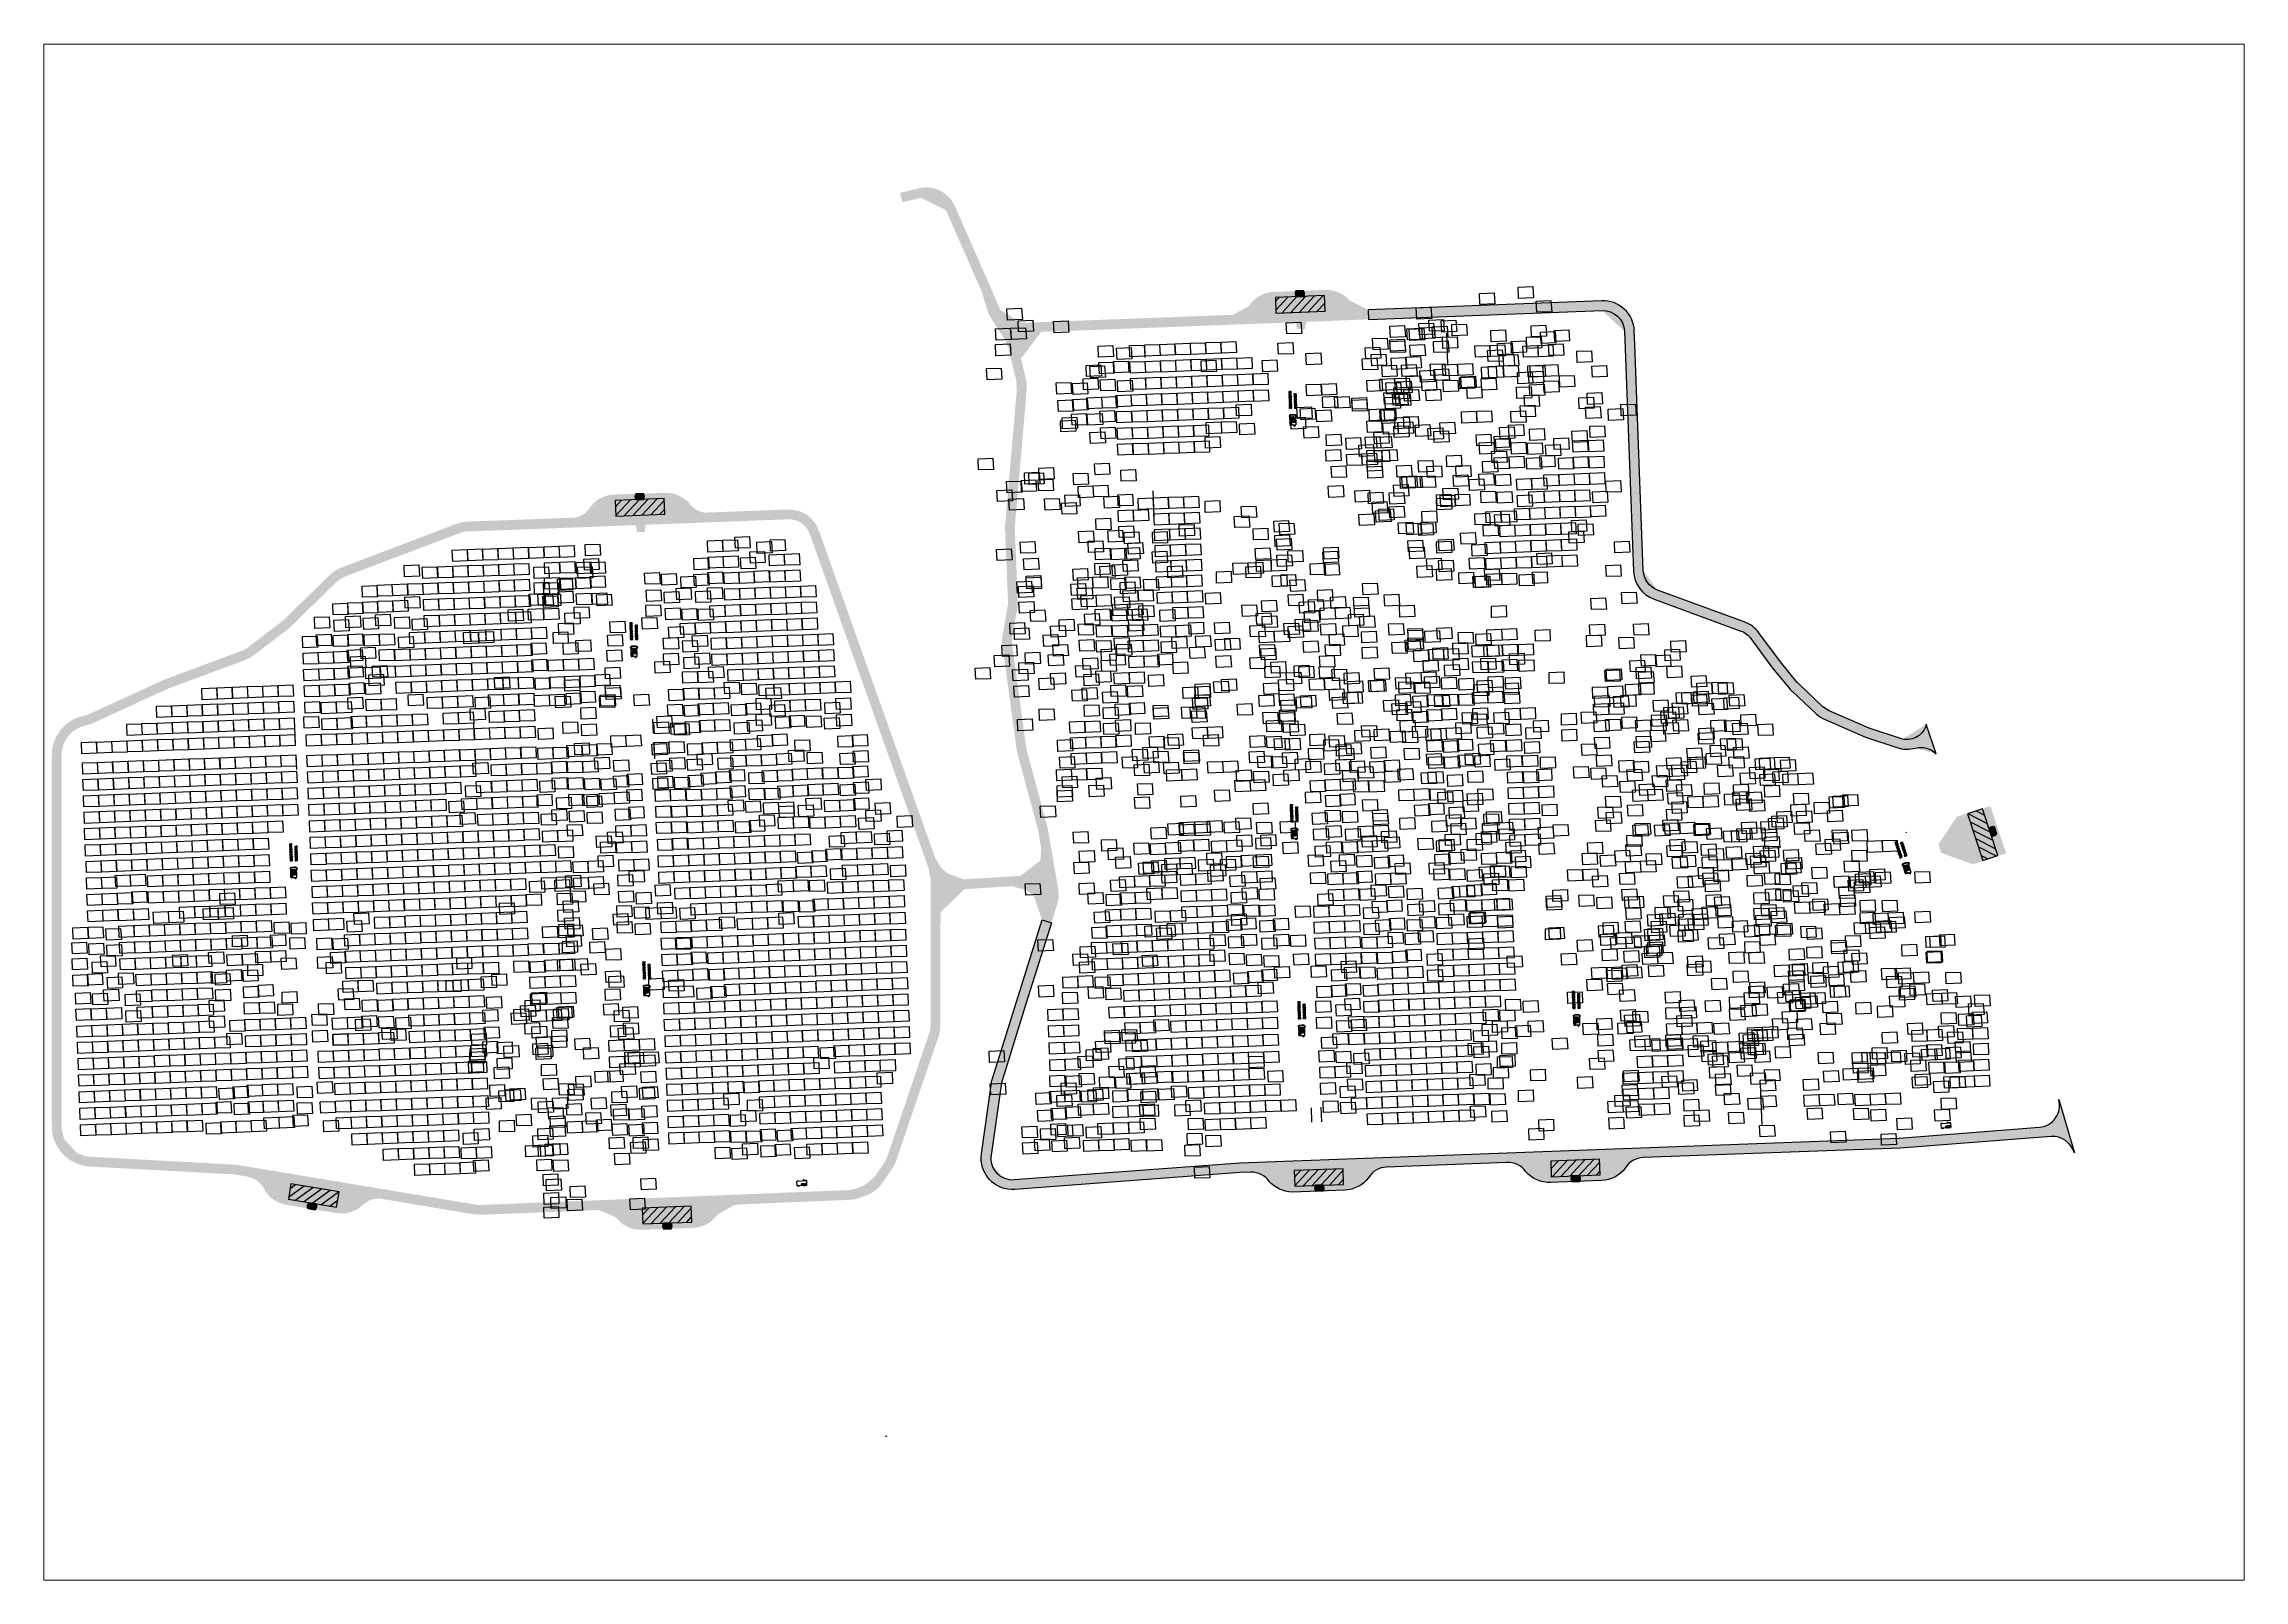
# Paper-space layout 'Présentation1' of a CAD drawing. Header units: metres. Extents: x 29 to 260, y 20 to 181.
# The model-space entities are those that its viewports show. They can reach past a viewport. Long polylines and large blocks are cut down to what shows.
import ezdxf
from ezdxf.enums import TextEntityAlignment as Align

# ---------------------------------------------------------------- set-up
doc = ezdxf.new("R2010")
doc.units = ezdxf.units.M
doc.header["$PDMODE"] = 35
doc.header["$PDSIZE"] = 0.5
for name, pattern in [('Blanc', [0]), ('CENTERX2', [4, 2.5, -0.5, 0.5, -0.5]), ('Dashed', [0.375, 0.25, -0.125]), ('NASCOSTA', [9.525, 6.35, -3.175])]:
    doc.linetypes.add(name, pattern=pattern)
doc.layers.add('PVcase AlignmentLine', color=130, linetype='Continuous', plot=False)
for name, color, linetype in [('PVcase Inverters', 7, 'Continuous'), ('PVcase PV Modules (full frames)', 142, 'Continuous'), ('PVcase Transformers', 7, 'Continuous'), ('Talus_Motif', 253, 'Continuous'), ('UBS-000-Citerne', 113, 'Continuous'), ('UBS-100-HSI150-D3-58', 3, 'Continuous'), ('UBS-100-HSI150-D7-33', 5, 'Continuous'), ('UBS-100-Postes', 8, 'Continuous'), ('UBS_400_DETAIL POSTE HTA TOOLKIT UBS', 7, 'Continuous')]:
    doc.layers.add(name, color=color, linetype=linetype)
doc.layers.add('UBS-100-Piste DFCI à créer', color=7, linetype='Continuous', true_color=0xbb8c7c)
doc.styles.get("Standard").update_dxf_attribs({"font": 'verdana.ttf'})
doc.styles.add('UBS-Style de texte', font='verdana.ttf')
pattern_1 = [(45, (-293.627, -200.975), (-13.4704, 13.4704), []), (45, (-289.137, -200.975), (-13.4704, 13.4704), []), (45, (-284.647, -200.975), (-13.4704, 13.4704), []), (45, (-280.157, -200.975), (-13.4704, 13.4704), [])]
pattern_2 = [(90, (-293.6272, -200.975), (-3.175, -1e-14), []), (150, (-293.6272, -200.975), (-1.5875, -2.74963), []), (210, (-293.6272, -200.975), (1.5875, -2.74963), [])]
pattern_3 = [(0, (-293.6272, -200.975), (0, 3.175), []), (60, (-293.6272, -200.975), (-2.74963, 1.5875), []), (120, (-293.6272, -200.975), (-2.74963, -1.5875), [])]
pattern_4 = [(45, (-451.8, -412.964), (-26.9408, 26.9408), []), (45, (-442.82, -412.964), (-26.9408, 26.9408), []), (45, (-433.84, -412.964), (-26.9408, 26.9408), []), (45, (-424.86, -412.964), (-26.9408, 26.9408), [])]
pattern_5 = [(135, (-451.8, -412.964), (-26.9408, -26.9408), []), (135, (-451.8, -403.984), (-26.9408, -26.9408), []), (135, (-451.8, -395.004), (-26.9408, -26.9408), []), (135, (-451.8, -386.024), (-26.9408, -26.9408), [])]

# ---------------------------------------------------------------- blocks, each defined once
blk = doc.blocks.new('*U2672')
at = {"layer": 'UBS-100-Postes', "true_color": 0xb0c4d8, "transparency": 33554687}
blk.add_hatch(color=9, dxfattribs=at).paths.add_polyline_path([(0, 3), (5.3, 3), (5.3, 0), (0, 0)])
at = {"layer": 'UBS-100-Postes', "color": 7, "transparency": 33554687, "const_width": 0.05}
blk.add_lwpolyline([(0, 3), (5.3, 3), (5.3, 0), (0, 0)], close=True, dxfattribs=at)
at = {"color": 7, "transparency": 33554687}
blk.add_attdef('NUMEROPOSTE', text='', height=1, dxfattribs=at).set_placement((2, 1.2), align=Align.MIDDLE_CENTER)
at = {"layer": 'UBS-100-Postes', "color": 7, "transparency": 33554687, "insert": (2.1, 1.5), "char_height": 1, "attachment_point": 5, "style": 'UBS-Style de texte'}
blk.add_mtext_dynamic_manual_height_columns('\\pxqc;PDT', width=7.5, gutter_width=7.5, heights=[0], dxfattribs=at)
blk = doc.blocks.new('*U2673')
at = {"layer": 'UBS-100-Postes', "true_color": 0xb0c4d8, "transparency": 33554687}
blk.add_hatch(color=9, dxfattribs=at).paths.add_polyline_path([(0, 3), (5.3, 3), (5.3, 0), (0, 0)])
at = {"layer": 'UBS-100-Postes', "color": 7, "transparency": 33554687, "const_width": 0.05}
blk.add_lwpolyline([(0, 3), (5.3, 3), (5.3, 0), (0, 0)], close=True, dxfattribs=at)
at = {"color": 7, "transparency": 33554687}
blk.add_attdef('NUMEROPOSTE', text='', height=1, dxfattribs=at).set_placement((2, 1.2), align=Align.MIDDLE_CENTER)
at = {"layer": 'UBS-100-Postes', "color": 7, "transparency": 33554687, "insert": (2.1, 1.5), "char_height": 1, "attachment_point": 5, "style": 'UBS-Style de texte'}
blk.add_mtext_dynamic_manual_height_columns('\\pxqc;PDT', width=7.5, gutter_width=7.5, heights=[0], dxfattribs=at)
blk = doc.blocks.new('*U2670')
at = {"layer": 'UBS-100-Postes', "true_color": 0xb0c4d8, "transparency": 33554687}
blk.add_hatch(color=9, dxfattribs=at).paths.add_polyline_path([(0, 3), (5.3, 3), (5.3, 0), (0, 0)])
at = {"layer": 'UBS-100-Postes', "color": 7, "transparency": 33554687, "const_width": 0.05}
blk.add_lwpolyline([(0, 3), (5.3, 3), (5.3, 0), (0, 0)], close=True, dxfattribs=at)
at = {"color": 7, "transparency": 33554687}
blk.add_attdef('NUMEROPOSTE', text='', height=1, dxfattribs=at).set_placement((2, 1.2), align=Align.MIDDLE_CENTER)
at = {"layer": 'UBS-100-Postes', "color": 7, "transparency": 33554687, "insert": (2.1, 1.5), "char_height": 1, "attachment_point": 5, "style": 'UBS-Style de texte'}
blk.add_mtext_dynamic_manual_height_columns('\\pxqc;PDT', width=7.5, gutter_width=7.5, heights=[0], dxfattribs=at)
blk = doc.blocks.new('Citerne solide 30m3')
at = {"layer": 'UBS-000-Citerne', "transparency": 33554687}
h = blk.add_hatch(color=256, dxfattribs=at)
h.dxf.hatch_style = 1
edge = h.paths.add_edge_path()
edge.add_line((-1.9, -3), (1.9, -3))
edge.add_arc((0.2, -1.5), 2.32, 319.7274, 400.2726)
edge.add_line((1.9, 0), (-1.9, 0))
edge.add_arc((-0.2, -1.5), 2.32, 139.7274, 220.2726)
at = {"layer": 'UBS-000-Citerne', "color": 7, "transparency": 33554687}
blk.add_lwpolyline([(-1.9, -3), (1.9, -3, 0.366667), (1.9, 0), (-1.9, 0, 0.366667)], format="xyb", close=True, dxfattribs=at)
for points in [[(-1.9, 0), (-1.9, -3)], [(1.9, -3), (1.9, 0)]]:
    blk.add_lwpolyline(points, dxfattribs=at)
at = {"color": 1, "transparency": 33554687, "insert": (-1.9, -1.5), "char_height": 0.8, "attachment_point": 4}
blk.add_mtext_dynamic_manual_height_columns('\\pxqc;{\\C7;30 m³}', width=3.9, gutter_width=10, heights=[0], dxfattribs=at)
blk = doc.blocks.new('PVcase Inverter (2nd tier)')
at = {"layer": 'PVcase Inverters', "color": 0, "transparency": 33554687}
blk.add_lwpolyline([(0, 0), (850, 0), (850, 500), (0, 500)], close=True, dxfattribs=at)
blk.add_lwpolyline([(850, 0), (0, 500)], dxfattribs=at)
blk = doc.blocks.new('3P6@20DEG F FX ID1 PVBlock')
at = {"color": 0, "transparency": 33554687}
blk.add_polyline3d([(0, 0, 2.1), (7.5, 0.3, 2.1), (7.8, -5.4, 0), (0.2, -5.7, 0)], close=True, dxfattribs=at)
blk = doc.blocks.new('A$C28452D02')
h = blk.add_hatch(color=7)
h.dxf.hatch_style = 1
h.paths.add_polyline_path([(270, -79), (40, -79), (40, -729), (78, -144)])
at = {"color": 7, "linetype": 'Continuous'}
for p, q in [((0, 0), (0, -775)), ((310, 0), (310, -775)), ((310, -79), (310, -775))]:
    blk.add_line(p, q, dxfattribs=at)
for p, q in [((5, -123), (31, -123)), ((5, -244), (31, -244)), ((5, -339), (31, -339)), ((5, -486), (31, -486)), ((5, -674), (31, -674)), ((18, -108), (18, -138)), ((18, -229), (18, -259)), ((18, -324), (18, -354)), ((18, -471), (18, -501)), ((18, -659), (18, -689)), ((142, -57), (168, -57)), ((142, -735), (168, -735)), ((155, -42), (155, -72)), ((155, -720), (155, -750)), ((305, -123), (279, -123)), ((305, -244), (279, -244)), ((305, -339), (279, -339)), ((305, -486), (279, -486)), ((305, -674), (279, -674)), ((292, -108), (292, -138)), ((292, -229), (292, -259)), ((292, -324), (292, -354)), ((292, -471), (292, -501)), ((292, -659), (292, -689))]:
    blk.add_line(p, q)
for points in [[(0, -775), (310, -775), (310, 0), (0, 0)], [(0, -753), (310, -753), (310, -775), (0, -775)], [(40, -729), (270, -729), (270, -79), (40, -79)], [(270, -79), (40, -79), (40, -729), (78, -144)], [(40, -729), (270, -729), (270, -79), (40, -79)]]:
    blk.add_lwpolyline(points, close=True, dxfattribs=at)
blk = doc.blocks.new('A$C4D8F090A')
at = {"color": 7, "linetype": 'Continuous'}
for points in [[(0, -775), (430, -775), (430, 0), (0, 0)], [(0, -753), (430, -753), (430, -775), (0, -775)]]:
    blk.add_lwpolyline(points, close=True, dxfattribs=at)
blk = doc.blocks.new('A$C05EB0D1F')
at = {"color": 7, "linetype": 'Continuous'}
for points in [[(0, -775), (620, -775), (620, 0), (0, 0)], [(0, -753), (620, -753), (620, -775), (0, -775)]]:
    blk.add_lwpolyline(points, close=True, dxfattribs=at)
blk = doc.blocks.new('A$C27D579D9')
h = blk.add_hatch(color=7)
h.dxf.hatch_style = 1
h.paths.add_polyline_path([(390, -64), (0, -64), (0, -674), (65, -125)])
at = {"color": 7, "linetype": 'Continuous'}
for p in [(430, 0), (430, -64)]:
    blk.add_line(p, (430, -775), dxfattribs=at)
for p, q in [((202, -36), (228, -36)), ((202, -699), (228, -699)), ((215, -21), (215, -51)), ((215, -684), (215, -714)), ((398, -102), (424, -102)), ((398, -223), (424, -223)), ((398, -319), (424, -319)), ((398, -465), (424, -465)), ((398, -653), (424, -653)), ((411, -87), (411, -117)), ((411, -208), (411, -238)), ((411, -304), (411, -334)), ((411, -450), (411, -480)), ((411, -638), (411, -668))]:
    blk.add_line(p, q)
for points in [[(0, -775), (430, -775), (430, 0), (0, 0)], [(0, -674), (390, -674), (390, -64), (0, -64)], [(0, -674), (390, -674), (390, -64), (0, -64)]]:
    blk.add_lwpolyline(points, close=True, dxfattribs=at)
at = {"color": 251, "linetype": 'Continuous'}
blk.add_lwpolyline([(390, -64), (0, -64), (0, -674), (65, -125)], close=True, dxfattribs=at)
at = {"color": 7, "linetype": 'Dashed'}
blk.add_lwpolyline([(430, -430), (430, -30)], close=True, dxfattribs=at)
blk.add_lwpolyline([(430, -430), (430, -30)], close=True, dxfattribs=at)
blk.add_lwpolyline([(430, -430), (430, -30)], close=True, dxfattribs=at)
blk.add_lwpolyline([(430, -430), (430, -30)], close=True, dxfattribs=at)
blk.add_lwpolyline([(430, -430), (430, -30)], close=True, dxfattribs=at)
blk.add_lwpolyline([(430, -430), (430, -30)], close=True, dxfattribs=at)
blk = doc.blocks.new('HSI 150 coupe')
at = {"linetype": 'Continuous', "lineweight": 0}
h = blk.add_hatch(dxfattribs=at)
h.set_pattern_fill('ANSI34', color=1, style=0)
h.set_pattern_definition(pattern_1)
edge = h.paths.add_edge_path(flags=0)
edge.add_spline(control_points=[(-64, 37), (-64, 36), (-64, 34), (-64, 32)], knot_values=[0.0900279, 0.0900279, 0.0900279, 0.0900279, 0.1001253, 0.1001253, 0.1001253, 0.1001253], weights=[1, 1, 1, 1], degree=3, periodic=0)
edge.add_spline(control_points=[(-64, 32), (-65, 32), (-67, 32), (-68, 32), (-69, 32), (-70, 32), (-71, 32)], knot_values=[0.1223665, 0.1223665, 0.1223665, 0.1223665, 0.1290036, 0.1290036, 0.1290036, 0.1358668, 0.1358668, 0.1358668, 0.1358668], weights=[1, 1, 1, 1, 1, 1, 1], degree=3, periodic=0)
edge.add_line((-71, 32), (-71, 40))
edge.add_line((-71, 40), (-72, 40))
edge.add_spline(control_points=[(-72, 40), (-72, 40), (-72, 40), (-72, 40), (-72, 40), (-72, 40), (-72, 40), (-72, 40), (-72, 40), (-73, 40), (-73, 40), (-73, 39), (-73, 39), (-73, 39), (-73, 39), (-73, 39), (-73, 39), (-73, 39), (-73, 39)], knot_values=[0.0037236, 0.0037236, 0.0037236, 0.0037236, 0.0039361, 0.0039361, 0.0039361, 0.0042748, 0.0042748, 0.0042748, 0.0046135, 0.0046135, 0.0046135, 0.0049522, 0.0049522, 0.0049522, 0.0051265, 0.0051265, 0.0051265, 0.0053008, 0.0053008, 0.0053008, 0.0053008], weights=[1, 1, 1, 1, 1, 1, 1, 1, 1, 1, 1, 1, 1, 1, 1, 1, 1, 1, 1], degree=3, periodic=0)
edge.add_line((-73, 39), (-73, -39))
edge.add_spline(control_points=[(-73, -39), (-73, -39), (-73, -39), (-73, -39), (-73, -39), (-73, -39), (-73, -39), (-73, -39), (-73, -40), (-72, -40), (-72, -40), (-72, -40), (-72, -40), (-72, -40), (-72, -40), (-72, -40), (-72, -40), (-72, -40), (-72, -40)], knot_values=[0.0055611, 0.0055611, 0.0055611, 0.0055611, 0.0056297, 0.0056297, 0.0056297, 0.0059684, 0.0059684, 0.0059684, 0.0063071, 0.0063071, 0.0063071, 0.0065173, 0.0065173, 0.0065173, 0.006856, 0.006856, 0.006856, 0.0071369, 0.0071369, 0.0071369, 0.0071369], weights=[1, 1, 1, 1, 1, 1, 1, 1, 1, 1, 1, 1, 1, 1, 1, 1, 1, 1, 1], degree=3, periodic=0)
edge.add_line((-72, -40), (-71, -40))
edge.add_line((-71, -40), (-71, -32))
edge.add_spline(control_points=[(-71, -32), (-70, -32), (-69, -32), (-68, -32), (-67, -32), (-65, -32), (-64, -32)], knot_values=[0.1221403, 0.1221403, 0.1221403, 0.1221403, 0.1290036, 0.1290036, 0.1290036, 0.1356406, 0.1356406, 0.1356406, 0.1356406], weights=[1, 1, 1, 1, 1, 1, 1], degree=3, periodic=0)
edge.add_spline(control_points=[(-64, -32), (-64, -34), (-64, -36), (-64, -37)], knot_values=[0.2299766, 0.2299766, 0.2299766, 0.2299766, 0.2400739, 0.2400739, 0.2400739, 0.2400739], weights=[1, 1, 1, 1], degree=3, periodic=0)
edge.add_line((-64, -37), (-64, -37))
edge.add_spline(control_points=[(-64, -37), (-64, -36), (-64, -34), (-64, -32)], knot_values=[0.0900279, 0.0900279, 0.0900279, 0.0900279, 0.1001322, 0.1001322, 0.1001322, 0.1001322], weights=[1, 1, 1, 1], degree=3, periodic=0)
edge.add_spline(control_points=[(-64, -32), (-63, -32), (-62, -32), (-60, -32), (-59, -32), (-58, -32), (-57, -32)], knot_values=[0.1219394, 0.1219394, 0.1219394, 0.1219394, 0.1288025, 0.1288025, 0.1288025, 0.1354397, 0.1354397, 0.1354397, 0.1354397], weights=[1, 1, 1, 1, 1, 1, 1], degree=3, periodic=0)
edge.add_spline(control_points=[(-57, -32), (-57, -34), (-57, -36), (-57, -37)], knot_values=[0.0827502, 0.0827502, 0.0827502, 0.0827502, 0.0929475, 0.0929475, 0.0929475, 0.0929475], weights=[1, 1, 1, 1], degree=3, periodic=0)
edge.add_line((-57, -37), (-57, -37))
edge.add_spline(control_points=[(-57, -37), (-57, -37), (-57, -36), (-57, -36), (-57, -35), (-57, -34), (-57, -32)], knot_values=[0.0348775, 0.0348775, 0.0348775, 0.0348775, 0.0379538, 0.0379538, 0.0379538, 0.0450818, 0.0450818, 0.0450818, 0.0450818], weights=[1, 1, 1, 1, 1, 1, 1], degree=3, periodic=0)
edge.add_spline(control_points=[(-57, -32), (-56, -32), (-56, -32), (-55, -32), (-55, -32), (-55, -32), (-54, -32)], knot_values=[0.1260473, 0.1260473, 0.1260473, 0.1260473, 0.1286604, 0.1286604, 0.1286604, 0.1310475, 0.1310475, 0.1310475, 0.1310475], weights=[1, 1, 1, 1, 1, 1, 1], degree=3, periodic=0)
edge.add_line((-54, -32), (-54, -32))
edge.add_line((-54, -32), (-71, -32))
edge.add_line((-71, -32), (-71, 32))
edge.add_line((-71, 32), (-54, 32))
edge.add_line((-54, 32), (-54, 32))
edge.add_spline(control_points=[(-54, 32), (-55, 32), (-55, 32), (-55, 32), (-56, 32), (-56, 32), (-57, 32)], knot_values=[0.1262733, 0.1262733, 0.1262733, 0.1262733, 0.1286604, 0.1286604, 0.1286604, 0.1312734, 0.1312734, 0.1312734, 0.1312734], weights=[1, 1, 1, 1, 1, 1, 1], degree=3, periodic=0)
edge.add_spline(control_points=[(-57, 32), (-57, 34), (-57, 36), (-57, 37)], knot_values=[0.0827979, 0.0827979, 0.0827979, 0.0827979, 0.0930021, 0.0930021, 0.0930021, 0.0930021], weights=[1, 1, 1, 1], degree=3, periodic=0)
edge.add_line((-57, 37), (-57, 37))
edge.add_spline(control_points=[(-57, 37), (-57, 37), (-57, 36), (-57, 36), (-57, 35), (-57, 34), (-57, 32)], knot_values=[0.0348571, 0.0348571, 0.0348571, 0.0348571, 0.0381524, 0.0381524, 0.0381524, 0.0450543, 0.0450543, 0.0450543, 0.0450543], weights=[1, 1, 1, 1, 1, 1, 1], degree=3, periodic=0)
edge.add_spline(control_points=[(-57, 32), (-58, 32), (-59, 32), (-60, 32), (-62, 32), (-63, 32), (-64, 32)], knot_values=[0.1221653, 0.1221653, 0.1221653, 0.1221653, 0.1288025, 0.1288025, 0.1288025, 0.1356656, 0.1356656, 0.1356656, 0.1356656], weights=[1, 1, 1, 1, 1, 1, 1], degree=3, periodic=0)
edge.add_spline(control_points=[(-64, 32), (-64, 34), (-64, 36), (-64, 37)], knot_values=[0.2299695, 0.2299695, 0.2299695, 0.2299695, 0.2400738, 0.2400738, 0.2400738, 0.2400738], weights=[1, 1, 1, 1], degree=3, periodic=0)
edge.add_line((-64, 37), (-64, 37))
h = blk.add_hatch(dxfattribs=at)
h.set_pattern_fill('ANSI34', color=1, style=0)
h.set_pattern_definition(pattern_1)
edge = h.paths.add_edge_path(flags=0)
edge.add_line((-71, 39), (-71, 38))
edge.add_line((-71, 38), (-18, 38))
edge.add_line((-18, 38), (-18, 39))
edge.add_spline(control_points=[(-18, 39), (-18, 40), (-18, 40), (-19, 40)], knot_values=[0.3611955, 0.3611955, 0.3611955, 0.3611955, 0.3626173, 0.3626173, 0.3626173, 0.3626173], weights=[1, 1, 1, 1], degree=3, periodic=0)
edge.add_line((-19, 40), (-71, 40))
edge.add_spline(control_points=[(-71, 40), (-71, 40), (-71, 40), (-71, 39)], knot_values=[0.1357674, 0.1357674, 0.1357674, 0.1357674, 0.1371817, 0.1371817, 0.1371817, 0.1371817], weights=[1, 1, 1, 1], degree=3, periodic=0)
h = blk.add_hatch(dxfattribs=at)
h.set_pattern_fill('ANSI34', color=1, style=0)
h.set_pattern_definition(pattern_1)
edge = h.paths.add_edge_path(flags=0)
edge.add_spline(control_points=[(-11, 40), (-8, 40), (-6, 40), (-3, 40), (0, 40), (2, 40), (5, 40)], knot_values=[0.1447717, 0.1447717, 0.1447717, 0.1447717, 0.1599345, 0.1599345, 0.1599345, 0.175272, 0.175272, 0.175272, 0.175272], weights=[1, 1, 1, 1, 1, 1, 1], degree=3, periodic=0)
edge.add_line((5, 40), (5, 42))
edge.add_spline(control_points=[(5, 42), (5, 42), (5, 42), (5, 42), (5, 42), (5, 42), (5, 42), (5, 43), (5, 43), (5, 43), (5, 43), (5, 43), (5, 43), (5, 43), (5, 43), (5, 43), (5, 43), (5, 43), (5, 43)], knot_values=[0.000605, 0.000605, 0.000605, 0.000605, 0.0006978, 0.0006978, 0.0006978, 0.0007825, 0.0007825, 0.0007825, 0.0009519, 0.0009519, 0.0009519, 0.0011212, 0.0011212, 0.0011212, 0.0012906, 0.0012906, 0.0012906, 0.0013847, 0.0013847, 0.0013847, 0.0013847], weights=[1, 1, 1, 1, 1, 1, 1, 1, 1, 1, 1, 1, 1, 1, 1, 1, 1, 1, 1], degree=3, periodic=0)
edge.add_spline(control_points=[(5, 43), (5, 43), (5, 43), (6, 43), (6, 43), (6, 43), (7, 43)], knot_values=[0.1663511, 0.1663511, 0.1663511, 0.1663511, 0.1677381, 0.1677381, 0.1677381, 0.1698691, 0.1698691, 0.1698691, 0.1698691], weights=[1, 1, 1, 1, 1, 1, 1], degree=3, periodic=0)
edge.add_spline(control_points=[(7, 43), (7, 43), (7, 43), (7, 43), (7, 43), (7, 43), (7, 43), (7, 43), (7, 43), (7, 43), (7, 43), (7, 43), (7, 43), (7, 43), (7, 43), (7, 43), (7, 43), (7, 43), (7, 43)], knot_values=[0.0029023, 0.0029023, 0.0029023, 0.0029023, 0.0030219, 0.0030219, 0.0030219, 0.0031261, 0.0031261, 0.0031261, 0.003294, 0.003294, 0.003294, 0.0034619, 0.0034619, 0.0034619, 0.0036298, 0.0036298, 0.0036298, 0.0036747, 0.0036747, 0.0036747, 0.0036747], weights=[1, 1, 1, 1, 1, 1, 1, 1, 1, 1, 1, 1, 1, 1, 1, 1, 1, 1, 1], degree=3, periodic=0)
edge.add_line((7, 43), (7, 49))
edge.add_line((7, 49), (7, 49))
edge.add_line((7, 49), (7, 52))
edge.add_line((7, 52), (7, 52))
edge.add_line((7, 52), (7, 52))
edge.add_line((7, 52), (1, 52))
edge.add_line((1, 52), (1, 51))
edge.add_line((1, 51), (5, 51))
edge.add_arc((5, 51), 0.25, 0, 90, ccw=False)
edge.add_line((5, 51), (5, 44))
edge.add_spline(control_points=[(5, 44), (5, 44), (5, 44), (5, 44), (5, 44), (5, 44), (5, 44), (5, 44), (5, 44), (5, 44), (5, 44), (5, 44), (5, 44), (5, 44), (5, 44), (5, 44), (5, 44), (5, 44), (5, 44)], knot_values=[0.0024108, 0.0024108, 0.0024108, 0.0024108, 0.0024761, 0.0024761, 0.0024761, 0.0026455, 0.0026455, 0.0026455, 0.0028148, 0.0028148, 0.0028148, 0.0029842, 0.0029842, 0.0029842, 0.0031536, 0.0031536, 0.0031536, 0.003199, 0.003199, 0.003199, 0.003199], weights=[1, 1, 1, 1, 1, 1, 1, 1, 1, 1, 1, 1, 1, 1, 1, 1, 1, 1, 1], degree=3, periodic=0)
edge.add_line((5, 44), (4, 44))
edge.add_spline(control_points=[(4, 44), (4, 44), (4, 44), (4, 44), (4, 44), (4, 44), (4, 44), (4, 44), (3, 44), (3, 43), (3, 43), (3, 43), (3, 43), (3, 43), (3, 43), (3, 43)], knot_values=[0.0093749, 0.0093749, 0.0093749, 0.0093749, 0.0100731, 0.0100731, 0.0100731, 0.0109126, 0.0109126, 0.0109126, 0.011752, 0.011752, 0.011752, 0.0125914, 0.0125914, 0.0125914, 0.0132848, 0.0132848, 0.0132848, 0.0132848], weights=[1, 1, 1, 1, 1, 1, 1, 1, 1, 1, 1, 1, 1, 1, 1, 1], degree=3, periodic=0)
edge.add_line((3, 43), (3, 42))
edge.add_spline(control_points=[(3, 42), (3, 42), (3, 42), (3, 42), (3, 42), (3, 42), (3, 42), (3, 42), (3, 42), (3, 42), (3, 42), (3, 42), (3, 42), (3, 42), (3, 42), (3, 42), (3, 42), (3, 42), (3, 42)], knot_values=[0.0024423, 0.0024423, 0.0024423, 0.0024423, 0.0024761, 0.0024761, 0.0024761, 0.0026455, 0.0026455, 0.0026455, 0.0028148, 0.0028148, 0.0028148, 0.0029842, 0.0029842, 0.0029842, 0.0031536, 0.0031536, 0.0031536, 0.0032281, 0.0032281, 0.0032281, 0.0032281], weights=[1, 1, 1, 1, 1, 1, 1, 1, 1, 1, 1, 1, 1, 1, 1, 1, 1, 1, 1], degree=3, periodic=0)
edge.add_spline(control_points=[(3, 42), (-2, 42), (-7, 42), (-13, 42), (-18, 42), (-23, 42), (-28, 42)], knot_values=[0.1371505, 0.1371505, 0.1371505, 0.1371505, 0.1679935, 0.1679935, 0.1679935, 0.1986533, 0.1986533, 0.1986533, 0.1986533], weights=[1, 1, 1, 1, 1, 1, 1], degree=3, periodic=0)
edge.add_line((-28, 42), (-28, 41))
edge.add_line((-28, 41), (-25, 41))
edge.add_line((-25, 41), (-25, 40))
edge.add_line((-25, 40), (-18, 40))
edge.add_spline(control_points=[(-18, 40), (-18, 40), (-18, 40), (-18, 40), (-18, 40), (-18, 40), (-18, 40), (-18, 40), (-18, 40), (-18, 40), (-18, 40), (-18, 40), (-18, 40), (-18, 40), (-18, 40), (-18, 40)], knot_values=[0.000834, 0.000834, 0.000834, 0.000834, 0.0008993, 0.0008993, 0.0008993, 0.000984, 0.000984, 0.000984, 0.0010687, 0.0010687, 0.0010687, 0.0011534, 0.0011534, 0.0011534, 0.0012284, 0.0012284, 0.0012284, 0.0012284], weights=[1, 1, 1, 1, 1, 1, 1, 1, 1, 1, 1, 1, 1, 1, 1, 1], degree=3, periodic=0)
edge.add_line((-18, 40), (-18, 39))
edge.add_line((-18, 39), (-18, 39))
edge.add_spline(control_points=[(-18, 39), (-18, 39), (-18, 39), (-18, 39), (-17, 39), (-17, 40), (-16, 40)], knot_values=[0.0086904, 0.0086904, 0.0086904, 0.0086904, 0.0094063, 0.0094063, 0.0094063, 0.0129299, 0.0129299, 0.0129299, 0.0129299], weights=[1, 1, 1, 1, 1, 1, 1], degree=3, periodic=0)
edge.add_line((-16, 40), (-16, 40))
edge.add_spline(control_points=[(-16, 40), (-16, 40), (-16, 40), (-16, 40), (-16, 40), (-16, 40), (-16, 40), (-16, 40), (-16, 40), (-16, 40), (-16, 40), (-16, 40), (-16, 40), (-16, 40), (-16, 40), (-16, 40)], knot_values=[0.0002385, 0.0002385, 0.0002385, 0.0002385, 0.0003066, 0.0003066, 0.0003066, 0.0003913, 0.0003913, 0.0003913, 0.0004759, 0.0004759, 0.0004759, 0.0005606, 0.0005606, 0.0005606, 0.0006329, 0.0006329, 0.0006329, 0.0006329], weights=[1, 1, 1, 1, 1, 1, 1, 1, 1, 1, 1, 1, 1, 1, 1, 1], degree=3, periodic=0)
edge.add_line((-16, 40), (-11, 40))
h = blk.add_hatch(dxfattribs=at)
h.set_pattern_fill('NET3', color=1, angle=90, style=0)
h.set_pattern_definition(pattern_2)
edge = h.paths.add_edge_path(flags=0)
edge.add_line((-25, 41), (-28, 41))
edge.add_line((-28, 41), (-28, 40))
edge.add_spline(control_points=[(-28, 40), (-27, 40), (-27, 40), (-26, 40)], knot_values=[0.1312961, 0.1312961, 0.1312961, 0.1312961, 0.1343375, 0.1343375, 0.1343375, 0.1343375], weights=[1, 1, 1, 1], degree=3, periodic=0)
edge.add_spline(control_points=[(-26, 40), (-26, 40), (-25, 40), (-25, 40)], knot_values=[0.1377899, 0.1377899, 0.1377899, 0.1377899, 0.1408313, 0.1408313, 0.1408313, 0.1408313], weights=[1, 1, 1, 1], degree=3, periodic=0)
edge.add_line((-25, 40), (-25, 41))
h = blk.add_hatch(dxfattribs=at)
h.set_pattern_fill('NET3', color=1, angle=90, style=0)
h.set_pattern_definition(pattern_2)
edge = h.paths.add_edge_path(flags=0)
edge.add_line((-8, 43), (-11, 43))
edge.add_spline(control_points=[(-11, 43), (-11, 44), (-11, 45), (-11, 46)], knot_values=[0.2866828, 0.2866828, 0.2866828, 0.2866828, 0.2925137, 0.2925137, 0.2925137, 0.2925137], weights=[1, 1, 1, 1], degree=3, periodic=0)
edge.add_spline(control_points=[(-11, 46), (-11, 46), (-11, 46), (-11, 46), (-11, 46), (-11, 46), (-11, 46), (-11, 46), (-11, 46), (-11, 46), (-11, 46), (-11, 46), (-11, 46), (-11, 46), (-12, 47), (-12, 46), (-12, 46), (-12, 46), (-12, 46), (-12, 46), (-12, 46), (-12, 46), (-12, 46), (-12, 46), (-12, 46), (-12, 46), (-12, 46), (-12, 46), (-12, 46), (-12, 46), (-13, 46)], knot_values=[0.0035972, 0.0035972, 0.0035972, 0.0035972, 0.0039243, 0.0039243, 0.0039243, 0.0045171, 0.0045171, 0.0045171, 0.0051099, 0.0051099, 0.0051099, 0.0057026, 0.0057026, 0.0057026, 0.0062954, 0.0062954, 0.0062954, 0.0068881, 0.0068881, 0.0068881, 0.0074809, 0.0074809, 0.0074809, 0.0080737, 0.0080737, 0.0080737, 0.0086664, 0.0086664, 0.0086664, 0.0089655, 0.0089655, 0.0089655, 0.0089655], weights=[1, 1, 1, 1, 1, 1, 1, 1, 1, 1, 1, 1, 1, 1, 1, 1, 1, 1, 1, 1, 1, 1, 1, 1, 1, 1, 1, 1, 1, 1, 1], degree=3, periodic=0)
edge.add_spline(control_points=[(-13, 46), (-13, 45), (-13, 44), (-13, 43)], knot_values=[0.1096931, 0.1096931, 0.1096931, 0.1096931, 0.1155241, 0.1155241, 0.1155241, 0.1155241], weights=[1, 1, 1, 1], degree=3, periodic=0)
edge.add_line((-13, 43), (-15, 43))
edge.add_spline(control_points=[(-15, 43), (-15, 43), (-15, 44), (-15, 45)], knot_values=[0.2835894, 0.2835894, 0.2835894, 0.2835894, 0.2879194, 0.2879194, 0.2879194, 0.2879194], weights=[1, 1, 1, 1], degree=3, periodic=0)
edge.add_spline(control_points=[(-15, 45), (-15, 45), (-15, 45), (-15, 45), (-15, 45), (-15, 45), (-15, 45), (-15, 45), (-15, 45), (-15, 45), (-16, 45), (-16, 45), (-16, 45), (-16, 45), (-16, 45), (-16, 45), (-16, 46), (-16, 45), (-16, 45), (-16, 45), (-16, 45), (-16, 45), (-16, 45), (-16, 45), (-16, 45), (-16, 45), (-16, 45), (-16, 45), (-16, 45), (-16, 45), (-17, 45)], knot_values=[0.0026289, 0.0026289, 0.0026289, 0.0026289, 0.0028031, 0.0028031, 0.0028031, 0.0032265, 0.0032265, 0.0032265, 0.0036499, 0.0036499, 0.0036499, 0.0040733, 0.0040733, 0.0040733, 0.0044967, 0.0044967, 0.0044967, 0.0049201, 0.0049201, 0.0049201, 0.0053435, 0.0053435, 0.0053435, 0.0057669, 0.0057669, 0.0057669, 0.0061903, 0.0061903, 0.0061903, 0.0064253, 0.0064253, 0.0064253, 0.0064253], weights=[1, 1, 1, 1, 1, 1, 1, 1, 1, 1, 1, 1, 1, 1, 1, 1, 1, 1, 1, 1, 1, 1, 1, 1, 1, 1, 1, 1, 1, 1, 1], degree=3, periodic=0)
edge.add_spline(control_points=[(-17, 45), (-17, 44), (-17, 43), (-17, 43)], knot_values=[0.1079708, 0.1079708, 0.1079708, 0.1079708, 0.1123009, 0.1123009, 0.1123009, 0.1123009], weights=[1, 1, 1, 1], degree=3, periodic=0)
edge.add_line((-17, 43), (-17, 42))
edge.add_line((-17, 42), (-7, 42))
edge.add_line((-7, 42), (-7, 43))
edge.add_spline(control_points=[(-7, 43), (-7, 43), (-7, 44), (-7, 45)], knot_values=[0.2835894, 0.2835894, 0.2835894, 0.2835894, 0.2879194, 0.2879194, 0.2879194, 0.2879194], weights=[1, 1, 1, 1], degree=3, periodic=0)
edge.add_spline(control_points=[(-7, 45), (-7, 45), (-7, 45), (-7, 45), (-7, 45), (-7, 45), (-7, 45), (-7, 45), (-7, 45), (-7, 45), (-7, 45), (-7, 45), (-7, 45), (-7, 45), (-7, 45), (-7, 45), (-7, 46), (-8, 45), (-8, 45), (-8, 45), (-8, 45), (-8, 45), (-8, 45), (-8, 45), (-8, 45), (-8, 45), (-8, 45), (-8, 45), (-8, 45), (-8, 45), (-8, 45)], knot_values=[0.0026289, 0.0026289, 0.0026289, 0.0026289, 0.0028031, 0.0028031, 0.0028031, 0.0032265, 0.0032265, 0.0032265, 0.0036499, 0.0036499, 0.0036499, 0.0040733, 0.0040733, 0.0040733, 0.0044967, 0.0044967, 0.0044967, 0.0049201, 0.0049201, 0.0049201, 0.0053435, 0.0053435, 0.0053435, 0.0057669, 0.0057669, 0.0057669, 0.0061903, 0.0061903, 0.0061903, 0.0064253, 0.0064253, 0.0064253, 0.0064253], weights=[1, 1, 1, 1, 1, 1, 1, 1, 1, 1, 1, 1, 1, 1, 1, 1, 1, 1, 1, 1, 1, 1, 1, 1, 1, 1, 1, 1, 1, 1, 1], degree=3, periodic=0)
edge.add_spline(control_points=[(-8, 45), (-8, 44), (-8, 43), (-8, 43)], knot_values=[0.1079708, 0.1079708, 0.1079708, 0.1079708, 0.1123009, 0.1123009, 0.1123009, 0.1123009], weights=[1, 1, 1, 1], degree=3, periodic=0)
h = blk.add_hatch(dxfattribs=at)
h.set_pattern_fill('ANSI34', color=1, angle=90, style=0)
h.set_pattern_definition([(135, (-293.627, -200.975), (-13.4704, -13.4704), []), (135, (-293.627, -196.485), (-13.4704, -13.4704), []), (135, (-293.627, -191.995), (-13.4704, -13.4704), []), (135, (-293.627, -187.505), (-13.4704, -13.4704), [])])
edge = h.paths.add_edge_path(flags=0)
edge.add_spline(control_points=[(3, 3), (3, 3), (3, 3), (3, 3), (3, 3), (3, 3), (2, 3), (2, 3), (2, 3), (2, 3)], knot_values=[0.0182769, 0.0182769, 0.0182769, 0.0182769, 0.0189214, 0.0189214, 0.0189214, 0.0195519, 0.0195519, 0.0195519, 0.020054, 0.020054, 0.020054, 0.020054], weights=[1, 1, 1, 1, 1, 1, 1, 1, 1, 1], degree=3, periodic=0)
edge.add_spline(control_points=[(2, 3), (2, 3), (2, 3), (3, 3), (3, 4), (3, 4), (3, 4), (3, 4), (3, 4), (3, 4), (3, 4), (3, 4), (3, 4)], knot_values=[0.0000221, 0.0000221, 0.0000221, 0.0000221, 0.0012739, 0.0012739, 0.0012739, 0.0018219, 0.0018219, 0.0018219, 0.0022467, 0.0022467, 0.0022467, 0.0024029, 0.0024029, 0.0024029, 0.0024029], weights=[1, 1, 1, 1, 1, 1, 1, 1, 1, 1, 1, 1, 1], degree=3, periodic=0)
edge.add_line((3, 4), (6, 4))
edge.add_spline(control_points=[(6, 4), (6, 4), (6, 4), (6, 4), (6, 4), (7, 4), (7, 4), (7, 4), (7, 4), (7, 4), (7, 4), (7, 4), (7, 4), (7, 4), (7, 4), (7, 4)], knot_values=[0, 0, 0, 0, 0.0001678, 0.0001678, 0.0001678, 0.0003357, 0.0003357, 0.0003357, 0.0005035, 0.0005035, 0.0005035, 0.0006715, 0.0006715, 0.0006715, 0.0007467, 0.0007467, 0.0007467, 0.0007467], weights=[1, 1, 1, 1, 1, 1, 1, 1, 1, 1, 1, 1, 1, 1, 1, 1], degree=3, periodic=0)
edge.add_line((7, 4), (7, 19))
edge.add_spline(control_points=[(7, 19), (7, 19), (7, 19), (7, 19), (7, 19), (7, 19), (7, 19), (7, 19), (7, 19), (7, 19), (7, 19), (6, 19), (6, 19), (6, 19), (6, 19), (6, 19), (6, 19), (6, 19), (6, 19)], knot_values=[0.0028876, 0.0028876, 0.0028876, 0.0028876, 0.0030219, 0.0030219, 0.0030219, 0.0031261, 0.0031261, 0.0031261, 0.003294, 0.003294, 0.003294, 0.0034619, 0.0034619, 0.0034619, 0.0036298, 0.0036298, 0.0036298, 0.0036687, 0.0036687, 0.0036687, 0.0036687], weights=[1, 1, 1, 1, 1, 1, 1, 1, 1, 1, 1, 1, 1, 1, 1, 1, 1, 1, 1], degree=3, periodic=0)
edge.add_line((6, 19), (5, 19))
edge.add_arc((5, 25), 6, 90, 270, ccw=False)
edge.add_line((5, 31), (6, 31))
edge.add_spline(control_points=[(6, 31), (6, 31), (6, 31), (6, 31), (6, 31), (6, 31), (7, 31), (7, 31), (7, 31), (7, 31), (7, 31), (7, 31), (7, 31), (7, 31), (7, 31), (7, 31), (7, 31), (7, 31), (7, 31)], knot_values=[0.0030221, 0.0030221, 0.0030221, 0.0030221, 0.0031261, 0.0031261, 0.0031261, 0.003294, 0.003294, 0.003294, 0.0034619, 0.0034619, 0.0034619, 0.0036298, 0.0036298, 0.0036298, 0.0037165, 0.0037165, 0.0037165, 0.0038031, 0.0038031, 0.0038031, 0.0038031], weights=[1, 1, 1, 1, 1, 1, 1, 1, 1, 1, 1, 1, 1, 1, 1, 1, 1, 1, 1], degree=3, periodic=0)
edge.add_line((7, 31), (7, 36))
edge.add_line((7, 36), (7, 36))
edge.add_line((7, 36), (7, 37))
edge.add_line((7, 37), (7, 37))
edge.add_line((7, 37), (7, 42))
edge.add_line((7, 42), (6, 42))
edge.add_line((6, 42), (6, 41))
edge.add_line((6, 41), (5, 41))
edge.add_line((5, 41), (5, 38))
edge.add_spline(control_points=[(5, 38), (5, 38), (5, 38), (5, 38), (5, 38), (5, 38), (5, 38), (5, 38), (5, 38), (5, 38), (5, 38), (5, 38), (5, 38), (5, 38), (5, 38), (5, 38), (5, 38), (5, 38), (4, 38)], knot_values=[0.0012505, 0.0012505, 0.0012505, 0.0012505, 0.0013227, 0.0013227, 0.0013227, 0.0014074, 0.0014074, 0.0014074, 0.0014921, 0.0014921, 0.0014921, 0.0015768, 0.0015768, 0.0015768, 0.0016293, 0.0016293, 0.0016293, 0.0016444, 0.0016444, 0.0016444, 0.0016444], weights=[1, 1, 1, 1, 1, 1, 1, 1, 1, 1, 1, 1, 1, 1, 1, 1, 1, 1, 1], degree=3, periodic=0)
edge.add_line((4, 38), (-8, 38))
edge.add_spline(control_points=[(-8, 38), (-8, 38), (-8, 38), (-8, 38), (-8, 38), (-8, 38), (-8, 38), (-8, 38), (-8, 38), (-8, 38), (-8, 38), (-8, 38), (-8, 38), (-8, 38), (-8, 38), (-8, 38)], knot_values=[0, 0, 0, 0, 0.0000568, 0.0000568, 0.0000568, 0.0001417, 0.0001417, 0.0001417, 0.0002261, 0.0002261, 0.0002261, 0.0003104, 0.0003104, 0.0003104, 0.0003946, 0.0003946, 0.0003946, 0.0003946], weights=[1, 1, 1, 1, 1, 1, 1, 1, 1, 1, 1, 1, 1, 1, 1, 1], degree=3, periodic=0)
edge.add_line((-8, 38), (-8, 40))
edge.add_spline(control_points=[(-8, 40), (-8, 40), (-8, 40), (-8, 40), (-8, 40), (-8, 40), (-8, 40), (-8, 40), (-8, 40), (-8, 40), (-8, 40), (-8, 40), (-8, 40), (-8, 40), (-8, 40), (-8, 40)], knot_values=[0, 0, 0, 0, 0.0000836, 0.0000836, 0.0000836, 0.0001672, 0.0001672, 0.0001672, 0.000251, 0.000251, 0.000251, 0.0003352, 0.0003352, 0.0003352, 0.0003916, 0.0003916, 0.0003916, 0.0003916], weights=[1, 1, 1, 1, 1, 1, 1, 1, 1, 1, 1, 1, 1, 1, 1, 1], degree=3, periodic=0)
edge.add_line((-8, 40), (-9, 40))
edge.add_spline(control_points=[(-9, 40), (-9, 40), (-10, 40), (-10, 40), (-10, 40), (-10, 40), (-10, 40), (-10, 40), (-10, 40), (-10, 40), (-10, 40), (-10, 40), (-10, 40), (-10, 40), (-10, 40), (-10, 40)], knot_values=[0, 0, 0, 0, 0.0000847, 0.0000847, 0.0000847, 0.0001695, 0.0001695, 0.0001695, 0.000254, 0.000254, 0.000254, 0.0003381, 0.0003381, 0.0003381, 0.0003916, 0.0003916, 0.0003916, 0.0003916], weights=[1, 1, 1, 1, 1, 1, 1, 1, 1, 1, 1, 1, 1, 1, 1, 1], degree=3, periodic=0)
edge.add_line((-10, 40), (-10, 38))
edge.add_spline(control_points=[(-10, 38), (-10, 38), (-10, 38), (-10, 38), (-10, 38), (-10, 38), (-10, 38), (-10, 38), (-10, 38), (-10, 38), (-10, 38), (-10, 38), (-10, 38), (-10, 38), (-10, 38), (-10, 38)], knot_values=[0, 0, 0, 0, 0.0000539, 0.0000539, 0.0000539, 0.0001388, 0.0001388, 0.0001388, 0.000224, 0.000224, 0.000224, 0.0003095, 0.0003095, 0.0003095, 0.0003949, 0.0003949, 0.0003949, 0.0003949], weights=[1, 1, 1, 1, 1, 1, 1, 1, 1, 1, 1, 1, 1, 1, 1, 1], degree=3, periodic=0)
edge.add_line((-10, 38), (-13, 38))
edge.add_spline(control_points=[(-13, 38), (-13, 38), (-13, 38), (-13, 38), (-13, 38), (-13, 38), (-13, 38), (-13, 38), (-13, 38), (-13, 38), (-13, 38), (-13, 38), (-13, 38), (-13, 38), (-13, 38), (-13, 38)], knot_values=[0, 0, 0, 0, 0.0000568, 0.0000568, 0.0000568, 0.0001417, 0.0001417, 0.0001417, 0.0002261, 0.0002261, 0.0002261, 0.0003104, 0.0003104, 0.0003104, 0.0003946, 0.0003946, 0.0003946, 0.0003946], weights=[1, 1, 1, 1, 1, 1, 1, 1, 1, 1, 1, 1, 1, 1, 1, 1], degree=3, periodic=0)
edge.add_line((-13, 38), (-13, 40))
edge.add_spline(control_points=[(-13, 40), (-13, 40), (-13, 40), (-13, 40), (-13, 40), (-13, 40), (-13, 40), (-13, 40), (-13, 40), (-13, 40), (-13, 40), (-13, 40), (-13, 40), (-13, 40), (-13, 40), (-13, 40)], knot_values=[0, 0, 0, 0, 0.0000836, 0.0000836, 0.0000836, 0.0001672, 0.0001672, 0.0001672, 0.000251, 0.000251, 0.000251, 0.0003352, 0.0003352, 0.0003352, 0.0003916, 0.0003916, 0.0003916, 0.0003916], weights=[1, 1, 1, 1, 1, 1, 1, 1, 1, 1, 1, 1, 1, 1, 1, 1], degree=3, periodic=0)
edge.add_line((-13, 40), (-14, 40))
edge.add_spline(control_points=[(-14, 40), (-15, 39), (-15, 39), (-16, 38), (-16, 38), (-16, 38), (-16, 38)], knot_values=[0.0086116, 0.0086116, 0.0086116, 0.0086116, 0.0129602, 0.0129602, 0.0129602, 0.0135613, 0.0135613, 0.0135613, 0.0135613], weights=[1, 1, 1, 1, 1, 1, 1], degree=3, periodic=0)
edge.add_line((-16, 38), (-16, 37))
edge.add_spline(control_points=[(-16, 37), (-16, 37), (-16, 37), (-16, 37), (-16, 37), (-16, 37), (-16, 37), (-16, 37), (-16, 37), (-16, 37), (-16, 37), (-16, 37), (-16, 37), (-16, 37), (-16, 37), (-16, 37), (-16, 37), (-16, 37), (-16, 37)], knot_values=[0.0013046, 0.0013046, 0.0013046, 0.0013046, 0.0013431, 0.0013431, 0.0013431, 0.001427, 0.001427, 0.001427, 0.001511, 0.001511, 0.001511, 0.0015631, 0.0015631, 0.0015631, 0.001647, 0.001647, 0.001647, 0.0016907, 0.0016907, 0.0016907, 0.0016907], weights=[1, 1, 1, 1, 1, 1, 1, 1, 1, 1, 1, 1, 1, 1, 1, 1, 1, 1, 1], degree=3, periodic=0)
edge.add_spline(control_points=[(-16, 37), (-12, 37), (-9, 37), (-5, 37), (-2, 37), (2, 37), (5, 36)], knot_values=[0.1228911, 0.1228911, 0.1228911, 0.1228911, 0.144214, 0.144214, 0.144214, 0.1649062, 0.1649062, 0.1649062, 0.1649062], weights=[1, 1, 1, 1, 1, 1, 1], degree=3, periodic=0)
edge.add_spline(control_points=[(5, 36), (5, 37), (5, 37), (5, 37), (5, 37), (5, 36), (5, 36), (5, 36), (5, 36), (5, 36), (5, 36), (5, 36), (5, 36), (5, 36), (5, 36), (5, 36), (5, 36), (5, 36), (5, 36)], knot_values=[0.0008871, 0.0008871, 0.0008871, 0.0008871, 0.0008993, 0.0008993, 0.0008993, 0.000984, 0.000984, 0.000984, 0.0010687, 0.0010687, 0.0010687, 0.0011534, 0.0011534, 0.0011534, 0.0012381, 0.0012381, 0.0012381, 0.0012769, 0.0012769, 0.0012769, 0.0012769], weights=[1, 1, 1, 1, 1, 1, 1, 1, 1, 1, 1, 1, 1, 1, 1, 1, 1, 1, 1], degree=3, periodic=0)
edge.add_line((5, 36), (5, 32))
edge.add_spline(control_points=[(5, 32), (5, 32), (5, 32), (5, 32), (5, 32), (5, 32), (5, 32), (5, 32), (5, 32), (5, 32), (5, 32), (5, 32), (5, 32), (5, 32), (5, 32), (5, 32), (5, 32), (5, 32), (5, 32)], knot_values=[0.0012275, 0.0012275, 0.0012275, 0.0012275, 0.0012381, 0.0012381, 0.0012381, 0.0013227, 0.0013227, 0.0013227, 0.0014074, 0.0014074, 0.0014074, 0.0014921, 0.0014921, 0.0014921, 0.0015768, 0.0015768, 0.0015768, 0.0016214, 0.0016214, 0.0016214, 0.0016214], weights=[1, 1, 1, 1, 1, 1, 1, 1, 1, 1, 1, 1, 1, 1, 1, 1, 1, 1, 1], degree=3, periodic=0)
edge.add_line((5, 32), (5, 32))
edge.add_arc((5, 25), 7.25, 90, 270)
edge.add_line((5, 18), (5, 18))
edge.add_spline(control_points=[(5, 18), (5, 18), (5, 18), (5, 18), (5, 18), (5, 18), (5, 18), (5, 18), (5, 18), (5, 18), (5, 18), (5, 18), (5, 18), (5, 18), (5, 18), (5, 18), (5, 18), (5, 18), (5, 18)], knot_values=[0.001452, 0.001452, 0.001452, 0.001452, 0.0014921, 0.0014921, 0.0014921, 0.0015768, 0.0015768, 0.0015768, 0.0016293, 0.0016293, 0.0016293, 0.001714, 0.001714, 0.001714, 0.0017987, 0.0017987, 0.0017987, 0.001846, 0.001846, 0.001846, 0.001846], weights=[1, 1, 1, 1, 1, 1, 1, 1, 1, 1, 1, 1, 1, 1, 1, 1, 1, 1, 1], degree=3, periodic=0)
edge.add_line((5, 18), (5, 6))
edge.add_ellipse((5, 6), major_axis=(0, -0.25), ratio=0.5, start_angle=0, end_angle=90, ccw=False)
edge.add_line((5, 6), (3, 6))
edge.add_ellipse((3, 1), major_axis=(0, -5), ratio=0.5, start_angle=180, end_angle=247.54755)
edge.add_spline(control_points=[(0, 2), (0, 2), (0, 2), (0, 2), (0, 2), (0, 2), (0, 2), (0, 2), (1, 2), (1, 2), (1, 1), (1, 1), (1, 1), (1, 1), (1, 1), (1, 1), (1, 1), (1, 1), (1, 1)], knot_values=[0, 0, 0, 0, 0.0006343, 0.0006343, 0.0006343, 0.0012693, 0.0012693, 0.0012693, 0.0018956, 0.0018956, 0.0018956, 0.0025275, 0.0025275, 0.0025275, 0.0032035, 0.0032035, 0.0032035, 0.0035527, 0.0035527, 0.0035527, 0.0035527], weights=[1, 1, 1, 1, 1, 1, 1, 1, 1, 1, 1, 1, 1, 1, 1, 1, 1, 1, 1], degree=3, periodic=0)
edge.add_spline(control_points=[(1, 1), (1, 1), (1, 1), (1, 1), (2, 1), (3, 1), (4, 1), (4, 1), (4, 1), (5, 1)], knot_values=[0.0044822, 0.0044822, 0.0044822, 0.0044822, 0.0047661, 0.0047661, 0.0047661, 0.0095322, 0.0095322, 0.0095322, 0.0111338, 0.0111338, 0.0111338, 0.0111338], weights=[1, 1, 1, 1, 1, 1, 1, 1, 1, 1], degree=3, periodic=0)
edge.add_spline(control_points=[(5, 1), (5, 1), (5, 1), (5, 1), (5, 1), (5, 1), (5, 1), (5, 1), (5, 1), (5, 1), (5, 1), (5, 1), (5, 0), (5, 0), (5, 0), (5, 0)], knot_values=[0.0093138, 0.0093138, 0.0093138, 0.0093138, 0.0098098, 0.0098098, 0.0098098, 0.0103195, 0.0103195, 0.0103195, 0.0108293, 0.0108293, 0.0108293, 0.01134, 0.01134, 0.01134, 0.0116083, 0.0116083, 0.0116083, 0.0116083], weights=[1, 1, 1, 1, 1, 1, 1, 1, 1, 1, 1, 1, 1, 1, 1, 1], degree=3, periodic=0)
edge.add_line((5, 0), (5, 0))
edge.add_spline(control_points=[(5, 0), (5, 0), (5, 0), (5, 0), (5, 0), (5, -1), (5, -1), (5, -1), (5, -1), (5, -1), (5, -1), (5, -1), (5, -1), (5, -1), (5, -1), (5, -1), (5, -1), (5, -1), (5, -1)], knot_values=[0.0007004, 0.0007004, 0.0007004, 0.0007004, 0.0008507, 0.0008507, 0.0008507, 0.0013615, 0.0013615, 0.0013615, 0.0018723, 0.0018723, 0.0018723, 0.0023831, 0.0023831, 0.0023831, 0.0028939, 0.0028939, 0.0028939, 0.0029989, 0.0029989, 0.0029989, 0.0029989], weights=[1, 1, 1, 1, 1, 1, 1, 1, 1, 1, 1, 1, 1, 1, 1, 1, 1, 1, 1], degree=3, periodic=0)
edge.add_spline(control_points=[(5, -1), (4, -1), (4, -1), (4, -1), (3, -1), (2, -1), (1, -1), (1, -1), (1, -1), (1, -1)], knot_values=[0.01561, 0.01561, 0.01561, 0.01561, 0.0172116, 0.0172116, 0.0172116, 0.0219777, 0.0219777, 0.0219777, 0.0222615, 0.0222615, 0.0222615, 0.0222615], weights=[1, 1, 1, 1, 1, 1, 1, 1, 1, 1], degree=3, periodic=0)
edge.add_spline(control_points=[(1, -1), (1, -1), (1, -1), (1, -1), (1, -1), (1, -1), (1, -2), (0, -2), (0, -2), (0, -2), (0, -2), (0, -2), (0, -2), (0, -2), (0, -2), (0, -2)], knot_values=[0, 0, 0, 0, 0.0010171, 0.0010171, 0.0010171, 0.0016805, 0.0016805, 0.0016805, 0.0023466, 0.0023466, 0.0023466, 0.0029733, 0.0029733, 0.0029733, 0.0035299, 0.0035299, 0.0035299, 0.0035299], weights=[1, 1, 1, 1, 1, 1, 1, 1, 1, 1, 1, 1, 1, 1, 1, 1], degree=3, periodic=0)
edge.add_ellipse((3, -1), major_axis=(0, -5), ratio=0.5, start_angle=292.45245, end_angle=360)
edge.add_line((3, -6), (5, -6))
edge.add_ellipse((5, -6), major_axis=(0, -0.25), ratio=0.5, start_angle=90, end_angle=180, ccw=False)
edge.add_line((5, -6), (5, -18))
edge.add_spline(control_points=[(5, -18), (5, -18), (5, -18), (5, -18), (5, -18), (5, -18), (5, -18), (5, -18), (5, -18), (5, -18), (5, -18), (5, -18), (5, -18), (5, -18), (5, -18), (5, -18), (5, -18), (5, -18), (5, -18)], knot_values=[0.0012275, 0.0012275, 0.0012275, 0.0012275, 0.0012381, 0.0012381, 0.0012381, 0.0013227, 0.0013227, 0.0013227, 0.0014074, 0.0014074, 0.0014074, 0.0014921, 0.0014921, 0.0014921, 0.0015768, 0.0015768, 0.0015768, 0.0016214, 0.0016214, 0.0016214, 0.0016214], weights=[1, 1, 1, 1, 1, 1, 1, 1, 1, 1, 1, 1, 1, 1, 1, 1, 1, 1, 1], degree=3, periodic=0)
edge.add_line((5, -18), (5, -18))
edge.add_arc((5, -25), 7.25, 90, 270)
edge.add_line((5, -32), (5, -32))
edge.add_spline(control_points=[(5, -32), (5, -32), (5, -32), (5, -32), (5, -32), (5, -32), (5, -32), (5, -32), (5, -32), (5, -32), (5, -32), (5, -32), (5, -32), (5, -32), (5, -32), (5, -32), (5, -32), (5, -32), (5, -32)], knot_values=[0.001452, 0.001452, 0.001452, 0.001452, 0.0014921, 0.0014921, 0.0014921, 0.0015768, 0.0015768, 0.0015768, 0.0016293, 0.0016293, 0.0016293, 0.001714, 0.001714, 0.001714, 0.0017987, 0.0017987, 0.0017987, 0.001846, 0.001846, 0.001846, 0.001846], weights=[1, 1, 1, 1, 1, 1, 1, 1, 1, 1, 1, 1, 1, 1, 1, 1, 1, 1, 1], degree=3, periodic=0)
edge.add_line((5, -32), (5, -36))
edge.add_spline(control_points=[(5, -36), (5, -36), (5, -36), (5, -36), (5, -36), (5, -36), (5, -36), (5, -36), (5, -36), (5, -36), (5, -36), (5, -36), (5, -36), (5, -36), (5, -36), (5, -36), (5, -37), (5, -37), (5, -37)], knot_values=[0.0013716, 0.0013716, 0.0013716, 0.0013716, 0.0014074, 0.0014074, 0.0014074, 0.0014921, 0.0014921, 0.0014921, 0.0015768, 0.0015768, 0.0015768, 0.0016293, 0.0016293, 0.0016293, 0.001714, 0.001714, 0.001714, 0.0017612, 0.0017612, 0.0017612, 0.0017612], weights=[1, 1, 1, 1, 1, 1, 1, 1, 1, 1, 1, 1, 1, 1, 1, 1, 1, 1, 1], degree=3, periodic=0)
edge.add_spline(control_points=[(5, -37), (2, -37), (-2, -37), (-5, -37), (-9, -37), (-12, -37), (-16, -37)], knot_values=[0.1235217, 0.1235217, 0.1235217, 0.1235217, 0.144214, 0.144214, 0.144214, 0.1655368, 0.1655368, 0.1655368, 0.1655368], weights=[1, 1, 1, 1, 1, 1, 1], degree=3, periodic=0)
edge.add_spline(control_points=[(-16, -37), (-16, -37), (-16, -37), (-16, -37), (-16, -37), (-16, -37), (-16, -37), (-16, -37), (-16, -37), (-16, -37), (-16, -37), (-16, -37), (-16, -37), (-16, -37), (-16, -37), (-16, -37), (-16, -37), (-16, -37), (-16, -37)], knot_values=[0.0013054, 0.0013054, 0.0013054, 0.0013054, 0.0013431, 0.0013431, 0.0013431, 0.001427, 0.001427, 0.001427, 0.001511, 0.001511, 0.001511, 0.0015631, 0.0015631, 0.0015631, 0.001647, 0.001647, 0.001647, 0.0016916, 0.0016916, 0.0016916, 0.0016916], weights=[1, 1, 1, 1, 1, 1, 1, 1, 1, 1, 1, 1, 1, 1, 1, 1, 1, 1, 1], degree=3, periodic=0)
edge.add_line((-16, -37), (-16, -38))
edge.add_spline(control_points=[(-16, -38), (-16, -38), (-16, -38), (-15, -38)], knot_values=[0.0594489, 0.0594489, 0.0594489, 0.0594489, 0.0608631, 0.0608631, 0.0608631, 0.0608631], weights=[1, 1, 1, 1], degree=3, periodic=0)
edge.add_line((-15, -38), (4, -38))
edge.add_spline(control_points=[(4, -38), (5, -38), (5, -38), (5, -38), (5, -38), (5, -38), (5, -38), (5, -38), (5, -38), (5, -38), (5, -38), (5, -38), (5, -38), (5, -38), (5, -38), (5, -38), (5, -38), (5, -38), (5, -38)], knot_values=[0.0012779, 0.0012779, 0.0012779, 0.0012779, 0.0013227, 0.0013227, 0.0013227, 0.0014074, 0.0014074, 0.0014074, 0.0014921, 0.0014921, 0.0014921, 0.0015768, 0.0015768, 0.0015768, 0.0016293, 0.0016293, 0.0016293, 0.0016719, 0.0016719, 0.0016719, 0.0016719], weights=[1, 1, 1, 1, 1, 1, 1, 1, 1, 1, 1, 1, 1, 1, 1, 1, 1, 1, 1], degree=3, periodic=0)
edge.add_line((5, -38), (5, -41))
edge.add_line((5, -41), (6, -41))
edge.add_line((6, -41), (6, -42))
edge.add_line((6, -42), (7, -42))
edge.add_line((7, -42), (7, -37))
edge.add_line((7, -37), (7, -37))
edge.add_line((7, -37), (7, -36))
edge.add_line((7, -36), (7, -36))
edge.add_line((7, -36), (7, -31))
edge.add_spline(control_points=[(7, -31), (7, -31), (7, -31), (7, -31), (7, -31), (7, -31), (7, -31), (7, -31), (7, -31), (7, -31), (7, -31), (6, -31), (6, -31), (6, -31), (6, -31), (6, -31), (6, -31), (6, -31), (6, -31)], knot_values=[0.0028876, 0.0028876, 0.0028876, 0.0028876, 0.0030219, 0.0030219, 0.0030219, 0.0031261, 0.0031261, 0.0031261, 0.003294, 0.003294, 0.003294, 0.0034619, 0.0034619, 0.0034619, 0.0036298, 0.0036298, 0.0036298, 0.0036687, 0.0036687, 0.0036687, 0.0036687], weights=[1, 1, 1, 1, 1, 1, 1, 1, 1, 1, 1, 1, 1, 1, 1, 1, 1, 1, 1], degree=3, periodic=0)
edge.add_line((6, -31), (5, -31))
edge.add_arc((5, -25), 6, 90, 270, ccw=False)
edge.add_line((5, -19), (6, -19))
edge.add_spline(control_points=[(6, -19), (6, -19), (6, -19), (6, -19), (6, -19), (6, -19), (7, -19), (7, -19), (7, -19), (7, -19), (7, -19), (7, -19), (7, -19), (7, -19), (7, -19), (7, -19), (7, -19), (7, -19), (7, -19)], knot_values=[0.0030221, 0.0030221, 0.0030221, 0.0030221, 0.0031261, 0.0031261, 0.0031261, 0.003294, 0.003294, 0.003294, 0.0034619, 0.0034619, 0.0034619, 0.0036298, 0.0036298, 0.0036298, 0.0037165, 0.0037165, 0.0037165, 0.0038031, 0.0038031, 0.0038031, 0.0038031], weights=[1, 1, 1, 1, 1, 1, 1, 1, 1, 1, 1, 1, 1, 1, 1, 1, 1, 1, 1], degree=3, periodic=0)
edge.add_line((7, -19), (7, -4))
edge.add_spline(control_points=[(7, -4), (7, -4), (7, -4), (7, -4), (7, -4), (7, -4), (7, -4), (7, -4), (7, -4), (7, -4), (6, -4), (6, -4), (6, -4), (6, -4), (6, -4), (6, -4)], knot_values=[0, 0, 0, 0, 0.0001681, 0.0001681, 0.0001681, 0.0003363, 0.0003363, 0.0003363, 0.0005042, 0.0005042, 0.0005042, 0.0006721, 0.0006721, 0.0006721, 0.0007467, 0.0007467, 0.0007467, 0.0007467], weights=[1, 1, 1, 1, 1, 1, 1, 1, 1, 1, 1, 1, 1, 1, 1, 1], degree=3, periodic=0)
edge.add_line((6, -4), (3, -4))
edge.add_spline(control_points=[(3, -4), (3, -4), (3, -4), (3, -4), (3, -4), (3, -4), (3, -4), (2, -3), (2, -3), (2, -3), (2, -3), (2, -3), (2, -3)], knot_values=[0, 0, 0, 0, 0.0004127, 0.0004127, 0.0004127, 0.0010171, 0.0010171, 0.0010171, 0.0021663, 0.0021663, 0.0021663, 0.0023938, 0.0023938, 0.0023938, 0.0023938], weights=[1, 1, 1, 1, 1, 1, 1, 1, 1, 1, 1, 1, 1], degree=3, periodic=0)
edge.add_spline(control_points=[(2, -3), (2, -3), (2, -3), (2, -3), (3, -3), (3, -3), (3, -3), (3, -3), (3, -3), (3, -3)], knot_values=[0.0011208, 0.0011208, 0.0011208, 0.0011208, 0.0016466, 0.0016466, 0.0016466, 0.0026628, 0.0026628, 0.0026628, 0.0029002, 0.0029002, 0.0029002, 0.0029002], weights=[1, 1, 1, 1, 1, 1, 1, 1, 1, 1], degree=3, periodic=0)
edge.add_spline(control_points=[(3, -3), (3, -3), (4, -3), (4, -3), (5, -3), (6, -3), (7, -2)], knot_values=[0.0081737, 0.0081737, 0.0081737, 0.0081737, 0.0100308, 0.0100308, 0.0100308, 0.0153405, 0.0153405, 0.0153405, 0.0153405], weights=[1, 1, 1, 1, 1, 1, 1], degree=3, periodic=0)
edge.add_line((7, -2), (7, 2))
edge.add_spline(control_points=[(7, 2), (6, 3), (5, 3), (4, 3), (4, 3), (3, 3), (3, 3)], knot_values=[0.0047211, 0.0047211, 0.0047211, 0.0047211, 0.0100308, 0.0100308, 0.0100308, 0.0118879, 0.0118879, 0.0118879, 0.0118879], weights=[1, 1, 1, 1, 1, 1, 1], degree=3, periodic=0)
h = blk.add_hatch(dxfattribs=at)
h.set_pattern_fill('NET3', color=1, style=0)
h.set_pattern_definition(pattern_3)
edge = h.paths.add_edge_path(flags=0)
edge.add_line((6, 42), (6, 43))
edge.add_spline(control_points=[(6, 43), (6, 43), (6, 43), (6, 43), (6, 43), (6, 43), (6, 43), (6, 43), (6, 43), (6, 43), (6, 43), (6, 43), (6, 43), (6, 43), (6, 43), (6, 43), (6, 43), (6, 43), (6, 43)], knot_values=[0.0004544, 0.0004544, 0.0004544, 0.0004544, 0.0005372, 0.0005372, 0.0005372, 0.0006715, 0.0006715, 0.0006715, 0.0008059, 0.0008059, 0.0008059, 0.0009402, 0.0009402, 0.0009402, 0.0010099, 0.0010099, 0.0010099, 0.0010797, 0.0010797, 0.0010797, 0.0010797], weights=[1, 1, 1, 1, 1, 1, 1, 1, 1, 1, 1, 1, 1, 1, 1, 1, 1, 1, 1], degree=3, periodic=0)
edge.add_spline(control_points=[(6, 43), (6, 43), (6, 43), (6, 43), (6, 43), (6, 43), (6, 43), (5, 43), (5, 43), (5, 43), (5, 43), (5, 43), (5, 43), (5, 43), (5, 43), (5, 43)], knot_values=[0.0014901, 0.0014901, 0.0014901, 0.0014901, 0.0016117, 0.0016117, 0.0016117, 0.001746, 0.001746, 0.001746, 0.0018803, 0.0018803, 0.0018803, 0.0020146, 0.0020146, 0.0020146, 0.0021157, 0.0021157, 0.0021157, 0.0021157], weights=[1, 1, 1, 1, 1, 1, 1, 1, 1, 1, 1, 1, 1, 1, 1, 1], degree=3, periodic=0)
edge.add_line((5, 43), (5, 42))
edge.add_spline(control_points=[(5, 42), (5, 42), (5, 42), (5, 42), (5, 42), (5, 42), (5, 42), (5, 42), (5, 42), (5, 42), (5, 42), (5, 42), (5, 42), (5, 42), (5, 42), (5, 42), (5, 42), (5, 42), (5, 42)], knot_values=[0.0019718, 0.0019718, 0.0019718, 0.0019718, 0.0020486, 0.0020486, 0.0020486, 0.0021164, 0.0021164, 0.0021164, 0.0022519, 0.0022519, 0.0022519, 0.0023874, 0.0023874, 0.0023874, 0.0025228, 0.0025228, 0.0025228, 0.0026021, 0.0026021, 0.0026021, 0.0026021], weights=[1, 1, 1, 1, 1, 1, 1, 1, 1, 1, 1, 1, 1, 1, 1, 1, 1, 1, 1], degree=3, periodic=0)
edge.add_spline(control_points=[(5, 42), (5, 42), (5, 42), (5, 42), (5, 42), (5, 42), (5, 42), (5, 42), (5, 42), (5, 42), (5, 42), (5, 42), (5, 42), (5, 42), (5, 42), (5, 42), (5, 42), (5, 42), (5, 42)], knot_values=[0.0023694, 0.0023694, 0.0023694, 0.0023694, 0.0023874, 0.0023874, 0.0023874, 0.0025228, 0.0025228, 0.0025228, 0.0026069, 0.0026069, 0.0026069, 0.0027424, 0.0027424, 0.0027424, 0.0028779, 0.0028779, 0.0028779, 0.0029998, 0.0029998, 0.0029998, 0.0029998], weights=[1, 1, 1, 1, 1, 1, 1, 1, 1, 1, 1, 1, 1, 1, 1, 1, 1, 1, 1], degree=3, periodic=0)
edge.add_line((5, 42), (5, 43))
edge.add_spline(control_points=[(5, 43), (5, 43), (5, 43), (5, 43), (5, 43), (5, 43), (5, 43), (5, 43), (5, 43), (5, 43), (5, 43), (5, 43), (5, 43), (5, 43), (5, 43), (5, 43), (5, 43), (5, 43), (5, 43)], knot_values=[0.0004544, 0.0004544, 0.0004544, 0.0004544, 0.0005372, 0.0005372, 0.0005372, 0.0006715, 0.0006715, 0.0006715, 0.0008059, 0.0008059, 0.0008059, 0.0009402, 0.0009402, 0.0009402, 0.0010099, 0.0010099, 0.0010099, 0.0010797, 0.0010797, 0.0010797, 0.0010797], weights=[1, 1, 1, 1, 1, 1, 1, 1, 1, 1, 1, 1, 1, 1, 1, 1, 1, 1, 1], degree=3, periodic=0)
edge.add_spline(control_points=[(5, 43), (5, 43), (5, 43), (5, 43), (5, 43), (5, 43), (5, 43), (5, 43), (5, 43), (5, 43), (5, 43), (5, 43), (5, 43), (5, 43), (5, 43), (5, 43)], knot_values=[0.0014901, 0.0014901, 0.0014901, 0.0014901, 0.0016117, 0.0016117, 0.0016117, 0.001746, 0.001746, 0.001746, 0.0018803, 0.0018803, 0.0018803, 0.0020146, 0.0020146, 0.0020146, 0.0021157, 0.0021157, 0.0021157, 0.0021157], weights=[1, 1, 1, 1, 1, 1, 1, 1, 1, 1, 1, 1, 1, 1, 1, 1], degree=3, periodic=0)
edge.add_line((5, 43), (5, 41))
edge.add_line((5, 41), (6, 41))
edge.add_line((6, 41), (6, 42))
edge.add_line((6, 42), (7, 42))
edge.add_line((7, 42), (7, 43))
edge.add_spline(control_points=[(7, 43), (7, 43), (7, 43), (7, 43), (7, 43), (7, 43), (7, 43), (7, 43), (7, 43), (7, 43), (7, 43), (7, 43), (7, 43), (7, 43), (6, 43), (6, 43), (6, 43), (6, 43), (6, 43)], knot_values=[0.0005358, 0.0005358, 0.0005358, 0.0005358, 0.0006044, 0.0006044, 0.0006044, 0.0006715, 0.0006715, 0.0006715, 0.0008059, 0.0008059, 0.0008059, 0.0009402, 0.0009402, 0.0009402, 0.0010745, 0.0010745, 0.0010745, 0.0011612, 0.0011612, 0.0011612, 0.0011612], weights=[1, 1, 1, 1, 1, 1, 1, 1, 1, 1, 1, 1, 1, 1, 1, 1, 1, 1, 1], degree=3, periodic=0)
edge.add_spline(control_points=[(6, 43), (6, 43), (6, 43), (6, 43), (6, 43), (6, 43), (6, 43), (6, 43), (6, 43), (6, 43), (6, 43), (6, 43), (6, 43), (6, 43), (6, 43), (6, 43), (6, 43), (6, 43), (6, 43)], knot_values=[0.0014216, 0.0014216, 0.0014216, 0.0014216, 0.0014774, 0.0014774, 0.0014774, 0.0016117, 0.0016117, 0.0016117, 0.001746, 0.001746, 0.001746, 0.0018803, 0.0018803, 0.0018803, 0.0020146, 0.0020146, 0.0020146, 0.0020468, 0.0020468, 0.0020468, 0.0020468], weights=[1, 1, 1, 1, 1, 1, 1, 1, 1, 1, 1, 1, 1, 1, 1, 1, 1, 1, 1], degree=3, periodic=0)
edge.add_line((6, 43), (6, 42))
edge.add_spline(control_points=[(6, 42), (6, 42), (6, 42), (6, 42), (6, 42), (6, 42), (6, 42), (6, 42), (6, 42), (6, 42), (6, 42), (6, 42), (6, 42), (6, 42), (6, 42), (6, 42), (6, 42), (6, 42), (6, 42)], knot_values=[0.0019718, 0.0019718, 0.0019718, 0.0019718, 0.0020486, 0.0020486, 0.0020486, 0.0021164, 0.0021164, 0.0021164, 0.0022519, 0.0022519, 0.0022519, 0.0023874, 0.0023874, 0.0023874, 0.0025228, 0.0025228, 0.0025228, 0.0026021, 0.0026021, 0.0026021, 0.0026021], weights=[1, 1, 1, 1, 1, 1, 1, 1, 1, 1, 1, 1, 1, 1, 1, 1, 1, 1, 1], degree=3, periodic=0)
edge.add_spline(control_points=[(6, 42), (6, 42), (6, 42), (6, 42), (6, 42), (6, 42), (6, 42), (6, 42), (6, 42), (6, 42), (6, 42), (6, 42), (6, 42), (6, 42), (6, 42), (6, 42), (6, 42), (6, 42), (6, 42)], knot_values=[0.0023048, 0.0023048, 0.0023048, 0.0023048, 0.0023874, 0.0023874, 0.0023874, 0.0025228, 0.0025228, 0.0025228, 0.0026069, 0.0026069, 0.0026069, 0.0027424, 0.0027424, 0.0027424, 0.0028779, 0.0028779, 0.0028779, 0.0029352, 0.0029352, 0.0029352, 0.0029352], weights=[1, 1, 1, 1, 1, 1, 1, 1, 1, 1, 1, 1, 1, 1, 1, 1, 1, 1, 1], degree=3, periodic=0)
h = blk.add_hatch(dxfattribs=at)
h.set_pattern_fill('ANSI34', color=1, style=0)
h.set_pattern_definition(pattern_1)
edge = h.paths.add_edge_path(flags=0)
edge.add_line((-71, -38), (-71, -39))
edge.add_spline(control_points=[(-71, -39), (-71, -40), (-71, -40), (-71, -40)], knot_values=[0.3611955, 0.3611955, 0.3611955, 0.3611955, 0.3626173, 0.3626173, 0.3626173, 0.3626173], weights=[1, 1, 1, 1], degree=3, periodic=0)
edge.add_line((-71, -40), (-19, -40))
edge.add_spline(control_points=[(-19, -40), (-18, -40), (-18, -40), (-18, -39)], knot_values=[0.1357674, 0.1357674, 0.1357674, 0.1357674, 0.1371817, 0.1371817, 0.1371817, 0.1371817], weights=[1, 1, 1, 1], degree=3, periodic=0)
edge.add_line((-18, -39), (-18, -38))
edge.add_line((-18, -38), (-71, -38))
h = blk.add_hatch(dxfattribs=at)
h.set_pattern_fill('ANSI34', color=1, style=0)
h.set_pattern_definition(pattern_1)
edge = h.paths.add_edge_path(flags=0)
edge.add_line((7, -49), (7, -43))
edge.add_spline(control_points=[(7, -43), (7, -43), (7, -43), (7, -43), (7, -43), (7, -43), (7, -43), (7, -43), (7, -43), (7, -43), (7, -43), (7, -43), (7, -43), (7, -43), (7, -43), (7, -43), (7, -43), (7, -43), (7, -43)], knot_values=[0.0028368, 0.0028368, 0.0028368, 0.0028368, 0.0028541, 0.0028541, 0.0028541, 0.0030219, 0.0030219, 0.0030219, 0.0031261, 0.0031261, 0.0031261, 0.003294, 0.003294, 0.003294, 0.0034619, 0.0034619, 0.0034619, 0.0036092, 0.0036092, 0.0036092, 0.0036092], weights=[1, 1, 1, 1, 1, 1, 1, 1, 1, 1, 1, 1, 1, 1, 1, 1, 1, 1, 1], degree=3, periodic=0)
edge.add_spline(control_points=[(7, -43), (6, -43), (6, -43), (6, -43), (5, -43), (5, -43), (5, -43)], knot_values=[0.1656072, 0.1656072, 0.1656072, 0.1656072, 0.1677381, 0.1677381, 0.1677381, 0.1691252, 0.1691252, 0.1691252, 0.1691252], weights=[1, 1, 1, 1, 1, 1, 1], degree=3, periodic=0)
edge.add_spline(control_points=[(5, -43), (5, -43), (5, -43), (5, -43), (5, -43), (5, -43), (5, -43), (5, -43), (5, -43), (5, -43), (5, -43), (5, -43), (5, -42), (5, -42), (5, -42), (5, -42), (5, -42), (5, -42), (5, -42)], knot_values=[0.002835, 0.002835, 0.002835, 0.002835, 0.0029842, 0.0029842, 0.0029842, 0.0031536, 0.0031536, 0.0031536, 0.0032586, 0.0032586, 0.0032586, 0.003428, 0.003428, 0.003428, 0.0035974, 0.0035974, 0.0035974, 0.0036141, 0.0036141, 0.0036141, 0.0036141], weights=[1, 1, 1, 1, 1, 1, 1, 1, 1, 1, 1, 1, 1, 1, 1, 1, 1, 1, 1], degree=3, periodic=0)
edge.add_line((5, -42), (5, -40))
edge.add_spline(control_points=[(5, -40), (2, -40), (0, -40), (-3, -40), (-6, -40), (-8, -40), (-11, -40)], knot_values=[0.1445969, 0.1445969, 0.1445969, 0.1445969, 0.1599345, 0.1599345, 0.1599345, 0.1750972, 0.1750972, 0.1750972, 0.1750972], weights=[1, 1, 1, 1, 1, 1, 1], degree=3, periodic=0)
edge.add_line((-11, -40), (-25, -40))
edge.add_line((-25, -40), (-25, -41))
edge.add_line((-25, -41), (-28, -41))
edge.add_line((-28, -41), (-28, -42))
edge.add_spline(control_points=[(-28, -42), (-23, -42), (-18, -42), (-13, -42), (-7, -42), (-2, -42), (3, -42)], knot_values=[0.1373337, 0.1373337, 0.1373337, 0.1373337, 0.1679935, 0.1679935, 0.1679935, 0.1988365, 0.1988365, 0.1988365, 0.1988365], weights=[1, 1, 1, 1, 1, 1, 1], degree=3, periodic=0)
edge.add_spline(control_points=[(3, -42), (3, -42), (3, -42), (3, -42), (3, -42), (3, -42), (3, -42), (3, -42), (3, -42), (3, -42), (3, -42), (3, -42), (3, -42), (3, -42), (3, -42), (3, -42), (3, -42), (3, -42), (3, -42)], knot_values=[0.0029375, 0.0029375, 0.0029375, 0.0029375, 0.0029842, 0.0029842, 0.0029842, 0.0031536, 0.0031536, 0.0031536, 0.0032586, 0.0032586, 0.0032586, 0.003428, 0.003428, 0.003428, 0.0035974, 0.0035974, 0.0035974, 0.0037232, 0.0037232, 0.0037232, 0.0037232], weights=[1, 1, 1, 1, 1, 1, 1, 1, 1, 1, 1, 1, 1, 1, 1, 1, 1, 1, 1], degree=3, periodic=0)
edge.add_line((3, -42), (3, -43))
edge.add_spline(control_points=[(3, -43), (3, -43), (3, -43), (3, -43), (3, -43), (3, -43), (3, -43), (3, -43), (3, -43), (3, -43), (3, -44), (4, -44), (4, -44), (4, -44), (4, -44), (4, -44), (4, -44), (4, -44), (4, -44)], knot_values=[0.0140704, 0.0140704, 0.0140704, 0.0140704, 0.0142703, 0.0142703, 0.0142703, 0.0151097, 0.0151097, 0.0151097, 0.0156305, 0.0156305, 0.0156305, 0.01647, 0.01647, 0.01647, 0.0173094, 0.0173094, 0.0173094, 0.0179757, 0.0179757, 0.0179757, 0.0179757], weights=[1, 1, 1, 1, 1, 1, 1, 1, 1, 1, 1, 1, 1, 1, 1, 1, 1, 1, 1], degree=3, periodic=0)
edge.add_line((4, -44), (5, -44))
edge.add_spline(control_points=[(5, -44), (5, -44), (5, -44), (5, -44), (5, -44), (5, -44), (5, -44), (5, -44), (5, -44), (5, -44), (5, -44), (5, -44), (5, -44), (5, -44), (5, -44), (5, -44), (5, -44), (5, -44), (5, -44)], knot_values=[0.0026461, 0.0026461, 0.0026461, 0.0026461, 0.0028148, 0.0028148, 0.0028148, 0.0029842, 0.0029842, 0.0029842, 0.0031536, 0.0031536, 0.0031536, 0.0032586, 0.0032586, 0.0032586, 0.0033463, 0.0033463, 0.0033463, 0.003434, 0.003434, 0.003434, 0.003434], weights=[1, 1, 1, 1, 1, 1, 1, 1, 1, 1, 1, 1, 1, 1, 1, 1, 1, 1, 1], degree=3, periodic=0)
edge.add_line((5, -44), (5, -51))
edge.add_arc((5, -51), 0.25, 270, 360, ccw=False)
edge.add_line((5, -51), (1, -51))
edge.add_line((1, -51), (1, -52))
edge.add_line((1, -52), (7, -52))
edge.add_line((7, -52), (7, -52))
edge.add_line((7, -52), (7, -52))
edge.add_line((7, -52), (7, -49))
edge.add_line((7, -49), (7, -49))
h = blk.add_hatch(dxfattribs=at)
h.set_pattern_fill('NET3', color=1, angle=90, style=0)
h.set_pattern_definition(pattern_2)
edge = h.paths.add_edge_path(flags=0)
edge.add_spline(control_points=[(-26, -40), (-27, -40), (-27, -40), (-28, -40)], knot_values=[0.1377899, 0.1377899, 0.1377899, 0.1377899, 0.1408313, 0.1408313, 0.1408313, 0.1408313], weights=[1, 1, 1, 1], degree=3, periodic=0)
edge.add_line((-28, -40), (-28, -41))
edge.add_line((-28, -41), (-25, -41))
edge.add_line((-25, -41), (-25, -40))
edge.add_spline(control_points=[(-25, -40), (-25, -40), (-26, -40), (-26, -40)], knot_values=[0.1312961, 0.1312961, 0.1312961, 0.1312961, 0.1343375, 0.1343375, 0.1343375, 0.1343375], weights=[1, 1, 1, 1], degree=3, periodic=0)
h = blk.add_hatch(dxfattribs=at)
h.set_pattern_fill('NET3', color=1, angle=90, style=0)
h.set_pattern_definition(pattern_2)
edge = h.paths.add_edge_path(flags=0)
edge.add_spline(control_points=[(-13, -46), (-12, -46), (-12, -46), (-12, -46), (-12, -46), (-12, -46), (-12, -46), (-12, -46), (-12, -46), (-12, -46), (-12, -46), (-12, -46), (-12, -46), (-12, -46), (-12, -46), (-12, -46), (-12, -47), (-12, -47), (-11, -46), (-11, -46), (-11, -46), (-11, -46), (-11, -46), (-11, -46), (-11, -46), (-11, -46), (-11, -46), (-11, -46), (-11, -46), (-11, -46), (-11, -46)], knot_values=[0.0095956, 0.0095956, 0.0095956, 0.0095956, 0.0098519, 0.0098519, 0.0098519, 0.0104447, 0.0104447, 0.0104447, 0.0110375, 0.0110375, 0.0110375, 0.0114052, 0.0114052, 0.0114052, 0.011998, 0.011998, 0.011998, 0.0125907, 0.0125907, 0.0125907, 0.0131835, 0.0131835, 0.0131835, 0.0137763, 0.0137763, 0.0137763, 0.014369, 0.014369, 0.014369, 0.0149614, 0.0149614, 0.0149614, 0.0149614], weights=[1, 1, 1, 1, 1, 1, 1, 1, 1, 1, 1, 1, 1, 1, 1, 1, 1, 1, 1, 1, 1, 1, 1, 1, 1, 1, 1, 1, 1, 1, 1], degree=3, periodic=0)
edge.add_spline(control_points=[(-11, -46), (-11, -45), (-11, -44), (-11, -43)], knot_values=[0.1096931, 0.1096931, 0.1096931, 0.1096931, 0.1155241, 0.1155241, 0.1155241, 0.1155241], weights=[1, 1, 1, 1], degree=3, periodic=0)
edge.add_line((-11, -43), (-8, -43))
edge.add_spline(control_points=[(-8, -43), (-8, -43), (-8, -44), (-8, -45)], knot_values=[0.2835933, 0.2835933, 0.2835933, 0.2835933, 0.2879236, 0.2879236, 0.2879236, 0.2879236], weights=[1, 1, 1, 1], degree=3, periodic=0)
edge.add_spline(control_points=[(-8, -45), (-8, -45), (-8, -45), (-8, -45), (-8, -45), (-8, -45), (-8, -45), (-8, -45), (-8, -45), (-8, -45), (-8, -45), (-8, -45), (-8, -45), (-8, -45), (-7, -45), (-7, -45), (-7, -46), (-7, -45), (-7, -45), (-7, -45), (-7, -45), (-7, -45), (-7, -45), (-7, -45), (-7, -45), (-7, -45), (-7, -45), (-7, -45), (-7, -45), (-7, -45), (-7, -45)], knot_values=[0.0067497, 0.0067497, 0.0067497, 0.0067497, 0.0070371, 0.0070371, 0.0070371, 0.0074605, 0.0074605, 0.0074605, 0.0078839, 0.0078839, 0.0078839, 0.0081466, 0.0081466, 0.0081466, 0.00857, 0.00857, 0.00857, 0.0089934, 0.0089934, 0.0089934, 0.0094168, 0.0094168, 0.0094168, 0.0098402, 0.0098402, 0.0098402, 0.0102636, 0.0102636, 0.0102636, 0.0105453, 0.0105453, 0.0105453, 0.0105453], weights=[1, 1, 1, 1, 1, 1, 1, 1, 1, 1, 1, 1, 1, 1, 1, 1, 1, 1, 1, 1, 1, 1, 1, 1, 1, 1, 1, 1, 1, 1, 1], degree=3, periodic=0)
edge.add_spline(control_points=[(-7, -45), (-7, -44), (-7, -43), (-7, -43)], knot_values=[0.1079708, 0.1079708, 0.1079708, 0.1079708, 0.1123009, 0.1123009, 0.1123009, 0.1123009], weights=[1, 1, 1, 1], degree=3, periodic=0)
edge.add_line((-7, -43), (-7, -42))
edge.add_line((-7, -42), (-17, -42))
edge.add_line((-17, -42), (-17, -43))
edge.add_spline(control_points=[(-17, -43), (-17, -43), (-17, -44), (-17, -45)], knot_values=[0.2835933, 0.2835933, 0.2835933, 0.2835933, 0.2879236, 0.2879236, 0.2879236, 0.2879236], weights=[1, 1, 1, 1], degree=3, periodic=0)
edge.add_spline(control_points=[(-17, -45), (-16, -45), (-16, -45), (-16, -45), (-16, -45), (-16, -45), (-16, -45), (-16, -45), (-16, -45), (-16, -45), (-16, -45), (-16, -45), (-16, -45), (-16, -45), (-16, -45), (-16, -45), (-16, -46), (-16, -45), (-16, -45), (-16, -45), (-16, -45), (-16, -45), (-15, -45), (-15, -45), (-15, -45), (-15, -45), (-15, -45), (-15, -45), (-15, -45), (-15, -45), (-15, -45)], knot_values=[0.0067497, 0.0067497, 0.0067497, 0.0067497, 0.0070371, 0.0070371, 0.0070371, 0.0074605, 0.0074605, 0.0074605, 0.0078839, 0.0078839, 0.0078839, 0.0081466, 0.0081466, 0.0081466, 0.00857, 0.00857, 0.00857, 0.0089934, 0.0089934, 0.0089934, 0.0094168, 0.0094168, 0.0094168, 0.0098402, 0.0098402, 0.0098402, 0.0102636, 0.0102636, 0.0102636, 0.0105453, 0.0105453, 0.0105453, 0.0105453], weights=[1, 1, 1, 1, 1, 1, 1, 1, 1, 1, 1, 1, 1, 1, 1, 1, 1, 1, 1, 1, 1, 1, 1, 1, 1, 1, 1, 1, 1, 1, 1], degree=3, periodic=0)
edge.add_spline(control_points=[(-15, -45), (-15, -44), (-15, -43), (-15, -43)], knot_values=[0.1079708, 0.1079708, 0.1079708, 0.1079708, 0.1123009, 0.1123009, 0.1123009, 0.1123009], weights=[1, 1, 1, 1], degree=3, periodic=0)
edge.add_line((-15, -43), (-13, -43))
edge.add_spline(control_points=[(-13, -43), (-13, -44), (-13, -45), (-13, -46)], knot_values=[0.286684, 0.286684, 0.286684, 0.286684, 0.292515, 0.292515, 0.292515, 0.292515], weights=[1, 1, 1, 1], degree=3, periodic=0)
h = blk.add_hatch(dxfattribs=at)
h.set_pattern_fill('NET3', color=1, style=0)
h.set_pattern_definition(pattern_3)
edge = h.paths.add_edge_path(flags=0)
edge.add_line((6, -43), (6, -42))
edge.add_spline(control_points=[(6, -42), (6, -42), (6, -42), (6, -42), (6, -42), (6, -42), (6, -42), (6, -42), (6, -42), (6, -42), (6, -42), (6, -42), (6, -42), (6, -42), (6, -42), (6, -42), (6, -42), (6, -42), (6, -42)], knot_values=[0.0023201, 0.0023201, 0.0023201, 0.0023201, 0.0023874, 0.0023874, 0.0023874, 0.0025228, 0.0025228, 0.0025228, 0.0026069, 0.0026069, 0.0026069, 0.0027424, 0.0027424, 0.0027424, 0.0028779, 0.0028779, 0.0028779, 0.0029504, 0.0029504, 0.0029504, 0.0029504], weights=[1, 1, 1, 1, 1, 1, 1, 1, 1, 1, 1, 1, 1, 1, 1, 1, 1, 1, 1], degree=3, periodic=0)
edge.add_spline(control_points=[(6, -42), (6, -42), (6, -42), (6, -42), (6, -42), (6, -42), (6, -42), (6, -42), (6, -42), (6, -42), (6, -42), (6, -42), (6, -42), (6, -42), (6, -42), (6, -42), (6, -42), (6, -42), (6, -42)], knot_values=[0.0020949, 0.0020949, 0.0020949, 0.0020949, 0.0021164, 0.0021164, 0.0021164, 0.0022519, 0.0022519, 0.0022519, 0.0023874, 0.0023874, 0.0023874, 0.0025228, 0.0025228, 0.0025228, 0.0026069, 0.0026069, 0.0026069, 0.0027252, 0.0027252, 0.0027252, 0.0027252], weights=[1, 1, 1, 1, 1, 1, 1, 1, 1, 1, 1, 1, 1, 1, 1, 1, 1, 1, 1], degree=3, periodic=0)
edge.add_line((6, -42), (6, -43))
edge.add_spline(control_points=[(6, -43), (6, -43), (6, -43), (6, -43), (6, -43), (6, -43), (6, -43), (6, -43), (6, -43), (6, -43), (6, -43), (6, -43), (6, -43), (6, -43), (6, -43), (6, -43), (6, -43), (6, -43), (6, -43)], knot_values=[0.0021587, 0.0021587, 0.0021587, 0.0021587, 0.0022832, 0.0022832, 0.0022832, 0.0024176, 0.0024176, 0.0024176, 0.0025009, 0.0025009, 0.0025009, 0.0026352, 0.0026352, 0.0026352, 0.0027695, 0.0027695, 0.0027695, 0.0027835, 0.0027835, 0.0027835, 0.0027835], weights=[1, 1, 1, 1, 1, 1, 1, 1, 1, 1, 1, 1, 1, 1, 1, 1, 1, 1, 1], degree=3, periodic=0)
edge.add_spline(control_points=[(6, -43), (6, -43), (6, -43), (6, -43), (6, -43), (6, -43), (7, -43), (7, -43), (7, -43), (7, -43), (7, -43), (7, -43), (7, -43), (7, -43), (7, -43), (7, -43), (7, -43), (7, -43), (7, -43)], knot_values=[0.0023397, 0.0023397, 0.0023397, 0.0023397, 0.0024176, 0.0024176, 0.0024176, 0.0025009, 0.0025009, 0.0025009, 0.0026352, 0.0026352, 0.0026352, 0.0027695, 0.0027695, 0.0027695, 0.0029038, 0.0029038, 0.0029038, 0.0029646, 0.0029646, 0.0029646, 0.0029646], weights=[1, 1, 1, 1, 1, 1, 1, 1, 1, 1, 1, 1, 1, 1, 1, 1, 1, 1, 1], degree=3, periodic=0)
edge.add_line((7, -43), (7, -42))
edge.add_line((7, -42), (6, -42))
edge.add_line((6, -42), (6, -41))
edge.add_line((6, -41), (5, -41))
edge.add_line((5, -41), (5, -43))
edge.add_spline(control_points=[(5, -43), (5, -43), (5, -43), (5, -43), (5, -43), (5, -43), (5, -43), (5, -43), (5, -43), (5, -43), (5, -43), (5, -43), (5, -43), (5, -43), (5, -43), (5, -43), (5, -43), (5, -43), (5, -43)], knot_values=[0.0022389, 0.0022389, 0.0022389, 0.0022389, 0.0022832, 0.0022832, 0.0022832, 0.0024176, 0.0024176, 0.0024176, 0.0025009, 0.0025009, 0.0025009, 0.0026352, 0.0026352, 0.0026352, 0.0027695, 0.0027695, 0.0027695, 0.0028638, 0.0028638, 0.0028638, 0.0028638], weights=[1, 1, 1, 1, 1, 1, 1, 1, 1, 1, 1, 1, 1, 1, 1, 1, 1, 1, 1], degree=3, periodic=0)
edge.add_spline(control_points=[(5, -43), (5, -43), (5, -43), (5, -43), (5, -43), (5, -43), (5, -43), (5, -43), (5, -43), (5, -43), (5, -43), (5, -43), (5, -43), (5, -43), (5, -43), (5, -43), (5, -43), (5, -43), (5, -43)], knot_values=[0.0022187, 0.0022187, 0.0022187, 0.0022187, 0.0022832, 0.0022832, 0.0022832, 0.0024176, 0.0024176, 0.0024176, 0.0025009, 0.0025009, 0.0025009, 0.0026352, 0.0026352, 0.0026352, 0.0027695, 0.0027695, 0.0027695, 0.0028435, 0.0028435, 0.0028435, 0.0028435], weights=[1, 1, 1, 1, 1, 1, 1, 1, 1, 1, 1, 1, 1, 1, 1, 1, 1, 1, 1], degree=3, periodic=0)
edge.add_line((5, -43), (5, -42))
edge.add_spline(control_points=[(5, -42), (5, -42), (5, -42), (5, -42), (5, -42), (5, -42), (5, -42), (5, -42), (5, -42), (5, -42), (5, -42), (5, -42), (5, -42), (5, -42), (5, -42), (5, -42), (5, -42), (5, -42), (5, -42)], knot_values=[0.0022449, 0.0022449, 0.0022449, 0.0022449, 0.0023196, 0.0023196, 0.0023196, 0.0023874, 0.0023874, 0.0023874, 0.0025228, 0.0025228, 0.0025228, 0.0026069, 0.0026069, 0.0026069, 0.0027424, 0.0027424, 0.0027424, 0.0028752, 0.0028752, 0.0028752, 0.0028752], weights=[1, 1, 1, 1, 1, 1, 1, 1, 1, 1, 1, 1, 1, 1, 1, 1, 1, 1, 1], degree=3, periodic=0)
edge.add_spline(control_points=[(5, -42), (5, -42), (5, -42), (5, -42), (5, -42), (5, -42), (5, -42), (5, -42), (5, -42), (5, -42), (5, -42), (5, -42), (5, -42), (5, -42), (5, -42), (5, -42), (5, -42), (5, -42), (5, -42)], knot_values=[0.0020949, 0.0020949, 0.0020949, 0.0020949, 0.0021164, 0.0021164, 0.0021164, 0.0022519, 0.0022519, 0.0022519, 0.0023874, 0.0023874, 0.0023874, 0.0025228, 0.0025228, 0.0025228, 0.0026069, 0.0026069, 0.0026069, 0.0027252, 0.0027252, 0.0027252, 0.0027252], weights=[1, 1, 1, 1, 1, 1, 1, 1, 1, 1, 1, 1, 1, 1, 1, 1, 1, 1, 1], degree=3, periodic=0)
edge.add_line((5, -42), (5, -43))
edge.add_spline(control_points=[(5, -43), (5, -43), (5, -43), (5, -43), (5, -43), (5, -43), (5, -43), (5, -43), (5, -43), (5, -43), (5, -43), (5, -43), (6, -43), (6, -43), (6, -43), (6, -43), (6, -43), (6, -43), (6, -43)], knot_values=[0.0022389, 0.0022389, 0.0022389, 0.0022389, 0.0022832, 0.0022832, 0.0022832, 0.0024176, 0.0024176, 0.0024176, 0.0025009, 0.0025009, 0.0025009, 0.0026352, 0.0026352, 0.0026352, 0.0027695, 0.0027695, 0.0027695, 0.0028638, 0.0028638, 0.0028638, 0.0028638], weights=[1, 1, 1, 1, 1, 1, 1, 1, 1, 1, 1, 1, 1, 1, 1, 1, 1, 1, 1], degree=3, periodic=0)
edge.add_spline(control_points=[(6, -43), (6, -43), (6, -43), (6, -43), (6, -43), (6, -43), (6, -43), (6, -43), (6, -43), (6, -43), (6, -43), (6, -43), (6, -43), (6, -43), (6, -43), (6, -43), (6, -43), (6, -43), (6, -43)], knot_values=[0.0022187, 0.0022187, 0.0022187, 0.0022187, 0.0022832, 0.0022832, 0.0022832, 0.0024176, 0.0024176, 0.0024176, 0.0025009, 0.0025009, 0.0025009, 0.0026352, 0.0026352, 0.0026352, 0.0027695, 0.0027695, 0.0027695, 0.0028435, 0.0028435, 0.0028435, 0.0028435], weights=[1, 1, 1, 1, 1, 1, 1, 1, 1, 1, 1, 1, 1, 1, 1, 1, 1, 1, 1], degree=3, periodic=0)
at = {"color": 1, "linetype": 'CENTERX2', "lineweight": 0}
for p, q in [((-74, 0), (10, 0)), ((8, 48), (-2, 48)), ((-2, 25), (10, 25)), ((-2, 12), (10, 12)), ((-2, -13), (10, -13)), ((-2, -25), (10, -25)), ((8, -48), (-2, -48))]:
    blk.add_line(p, q, dxfattribs=at)
at = {"color": 1, "linetype": 'Continuous', "lineweight": 15}
for p, q in [((-73, -39), (-73, 39)), ((-73, 3), (-73, 3)), ((-73, 3), (-73, 3)), ((-73, 3), (-73, 3)), ((-73, 3), (-73, 2)), ((-73, 2), (-73, 2)), ((-73, 1), (-73, 1)), ((-72, 40), (-71, 40)), ((-71, 40), (-71, 32)), ((-19, 40), (-71, 40)), ((-71, 38), (-71, 39)), ((-18, 38), (-71, 38)), ((-54, 32), (-71, 32)), ((-71, 32), (-71, -32)), ((-64, 37), (-64, 37)), ((-57, 37), (-57, 37)), ((-54, 32), (-54, 32)), ((-54, 32), (-54, -32)), ((-28, 41), (-28, 42)), ((-25, 41), (-28, 41)), ((-28, 41), (-28, 40)), ((-25, 41), (-28, 41)), ((-25, 40), (-25, 41)), ((-25, 41), (-25, 40)), ((-18, 40), (-25, 40)), ((-18, 40), (-18, 39)), ((-18, 40), (-18, 40)), ((-18, 38), (-18, 39)), ((-18, 39), (-18, 39)), ((-18, 38), (-18, 39)), ((-18, -38), (-18, 38)), ((-18, 38), (-18, 38)), ((-17, 43), (-17, 42)), ((-17, 42), (-7, 42)), ((-11, 40), (-16, 40)), ((-16, 40), (-16, 40)), ((-16, 40), (-16, 39)), ((-16, 40), (-16, 39)), ((-16, 39), (-16, 39)), ((-16, 37), (-16, 38)), ((-16, 37), (-16, -37)), ((-16, -37), (-16, 37)), ((-15, 43), (-13, 43)), ((-13, 40), (-14, 40)), ((-13, 40), (-13, 38)), ((-13, 38), (-10, 38)), ((-12, 39), (-11, 39)), ((-12, 39), (-12, 38)), ((-12, 38), (-12, 39)), ((-12, 38), (-12, 38)), ((-11, 38), (-12, 38)), ((-12, 38), (-12, 38)), ((-11, 43), (-8, 43)), ((-11, 39), (-11, 40)), ((-11, 39), (-11, 39)), ((-11, 38), (-11, 38)), ((-10, 38), (-10, 40)), ((-8, 40), (-9, 40)), ((-8, 40), (-8, 38)), ((-8, 38), (4, 38)), ((-7, 42), (-7, 43)), ((-2, 50), (1, 52)), ((1, 50), (-2, 50)), ((-2, 50), (-2, 50)), ((0, 32), (0, 32)), ((0, 30), (0, 32)), ((0, 2), (0, 20)), ((0, 2), (0, 2)), ((0, 0), (0, 0)), ((0, 0), (0, 0)), ((1, 55), (2, 55)), ((1, 54), (1, 55)), ((2, 54), (1, 54)), ((1, 54), (1, 52)), ((1, 52), (1, 51)), ((7, 52), (1, 52)), ((5, 51), (1, 51)), ((1, 50), (1, 42)), ((1, 1), (1, 1)), ((1, 0), (1, 0)), ((2, 55), (2, 54)), ((2, 54), (3, 52)), ((3, 42), (3, 43)), ((3, 33), (3, 32)), ((3, 18), (3, 6)), ((5, 6), (3, 6)), ((3, 4), (6, 4)), ((3, 4), (3, 3)), ((5, 44), (4, 44)), ((5, 55), (7, 55)), ((5, 54), (5, 55)), ((7, 54), (5, 54)), ((5, 52), (5, 54)), ((5, 44), (5, 51)), ((5, 44), (5, 51)), ((5, 41), (5, 43)), ((5, 43), (5, 42)), ((5, 42), (5, 43)), ((5, 40), (5, 42)), ((6, 41), (5, 41)), ((5, 38), (5, 41)), ((5, 41), (6, 41)), ((5, 33), (5, 36)), ((5, 32), (5, 36)), ((5, 32), (5, 33)), ((5, 32), (5, 32)), ((5, 31), (6, 31)), ((5, 19), (5, 31)), ((6, 19), (5, 19)), ((5, 6), (5, 18)), ((5, 18), (5, 18)), ((5, 6), (5, 18)), ((5, -1), (5, 1)), ((5, 0), (5, 0)), ((6, 42), (6, 43)), ((6, 43), (6, 42)), ((7, 42), (6, 42)), ((6, 42), (6, 41)), ((6, 41), (6, 42)), ((6, 42), (7, 42)), ((6, 19), (6, 31)), ((6, 2), (6, 4)), ((7, 55), (7, 54)), ((7, 54), (7, 52)), ((7, 54), (7, 54)), ((7, 54), (7, 52)), ((7, 52), (7, 52)), ((7, 52), (7, 52)), ((7, 49), (7, 52)), ((7, 49), (7, 49)), ((7, 49), (7, 43)), ((7, 43), (7, 42)), ((7, 43), (7, 36)), ((7, 37), (7, 43)), ((7, 42), (7, 37)), ((7, 37), (7, 37)), ((7, 36), (7, 37)), ((7, 37), (7, 37)), ((7, 36), (7, 36)), ((7, 36), (7, 31)), ((7, 36), (7, 36)), ((7, 34), (7, 34)), ((7, 34), (7, 34)), ((7, 34), (7, 34)), ((7, 34), (7, 34)), ((7, 34), (7, 34)), ((7, 34), (7, 34)), ((7, 33), (7, 33)), ((7, 33), (7, 33)), ((7, 33), (7, -33)), ((7, -33), (7, 33)), ((7, 31), (7, 19)), ((7, 28), (7, 28)), ((7, 28), (7, 25)), ((7, 25), (7, 25)), ((7, 25), (7, 25)), ((7, 25), (7, 25)), ((7, 19), (7, 4)), ((7, 4), (7, 2)), ((7, 2), (7, -2)), ((-73, 0), (-73, 0)), ((-73, 0), (-73, -2)), ((-73, -2), (-73, -2)), ((-73, -2), (-73, -2)), ((-73, -2), (-73, -2)), ((-73, -2), (-73, -2)), ((-73, -2), (-73, -2)), ((-73, -2), (-73, -2)), ((-73, -2), (-73, -2)), ((-73, -2), (-73, -2)), ((-73, -2), (-73, -2)), ((-73, -2), (-73, -3)), ((-73, -3), (-73, -3)), ((-71, -40), (-72, -40)), ((-71, -32), (-54, -32)), ((-71, -32), (-71, -40)), ((-71, -38), (-18, -38)), ((-71, -39), (-71, -38)), ((-71, -40), (-19, -40)), ((-64, -37), (-64, -37)), ((-57, -37), (-57, -37)), ((-54, -32), (-54, -32)), ((-28, -40), (-28, -41)), ((-28, -41), (-25, -41)), ((-28, -42), (-28, -41)), ((-28, -41), (-25, -41)), ((-25, -41), (-25, -40)), ((-25, -40), (-25, -41)), ((-25, -40), (-11, -40)), ((-18, -26), (-18, -13)), ((-18, -13), (-18, -13)), ((-18, -26), (-18, -26)), ((-18, -26), (-16, -26)), ((-16, -26), (-18, -26)), ((-18, -39), (-18, -38)), ((-7, -42), (-17, -42)), ((-17, -42), (-17, -43)), ((-16, -13), (-16, -26)), ((-16, -13), (-16, -26)), ((-16, -13), (-16, -13)), ((-16, -26), (-16, -26)), ((-16, -26), (-16, -26)), ((-16, -38), (-16, -37)), ((4, -38), (-15, -38)), ((-13, -43), (-15, -43)), ((-13, -38), (-13, -38)), ((-13, -38), (-13, -38)), ((-13, -38), (-13, -38)), ((-13, -39), (-13, -38)), ((-13, -38), (-13, -38)), ((-13, -38), (-13, -38)), ((-11, -39), (-13, -39)), ((-12, -38), (-12, -39)), ((-12, -39), (-11, -39)), ((-12, -39), (-12, -39)), ((-11, -38), (-11, -38)), ((-11, -38), (-11, -38)), ((-11, -38), (-11, -38)), ((-11, -38), (-11, -38)), ((-11, -38), (-11, -38)), ((-11, -39), (-11, -38)), ((-11, -38), (-11, -39)), ((-11, -38), (-11, -38)), ((-11, -38), (-11, -38)), ((-11, -40), (-11, -39)), ((-11, -39), (-11, -39)), ((-8, -43), (-11, -43)), ((-7, -43), (-7, -42)), ((1, -52), (-2, -50)), ((-2, -50), (-2, -50)), ((-2, -50), (1, -50)), ((0, -20), (0, -2)), ((0, -2), (0, -2)), ((0, -32), (0, -30)), ((0, -32), (0, -32)), ((1, -1), (1, -1)), ((1, -42), (1, -50)), ((1, -51), (1, -52)), ((1, -51), (5, -51)), ((1, -52), (7, -52)), ((2, -54), (5, -54)), ((3, -3), (3, -4)), ((6, -4), (3, -4)), ((5, -6), (3, -6)), ((3, -6), (3, -18)), ((3, -32), (3, -33)), ((3, -43), (3, -42)), ((3, -53), (3, -52)), ((4, -44), (5, -44)), ((5, -18), (5, -6)), ((5, -18), (5, -6)), ((5, -18), (5, -18)), ((5, -19), (6, -19)), ((5, -31), (5, -19)), ((6, -31), (5, -31)), ((5, -36), (5, -32)), ((5, -32), (5, -32)), ((5, -33), (5, -32)), ((5, -37), (5, -33)), ((5, -41), (5, -38)), ((5, -42), (5, -40)), ((5, -41), (6, -41)), ((5, -43), (5, -41)), ((6, -41), (5, -41)), ((5, -42), (5, -43)), ((5, -43), (5, -42)), ((5, -51), (5, -44)), ((5, -51), (5, -44)), ((5, -53), (5, -52)), ((6, -4), (6, -3)), ((6, -31), (6, -19)), ((6, -41), (6, -42)), ((6, -42), (6, -41)), ((6, -42), (7, -42)), ((6, -43), (6, -42)), ((6, -42), (6, -43)), ((7, -42), (6, -42)), ((7, -2), (7, -4)), ((7, -4), (7, -19)), ((7, -19), (7, -31)), ((7, -25), (7, -25)), ((7, -25), (7, -28)), ((7, -28), (7, -28)), ((7, -31), (7, -36)), ((7, -33), (7, -33)), ((7, -34), (7, -33)), ((7, -33), (7, -33)), ((7, -33), (7, -33)), ((7, -34), (7, -34)), ((7, -35), (7, -34)), ((7, -34), (7, -34)), ((7, -34), (7, -34)), ((7, -34), (7, -34)), ((7, -34), (7, -34)), ((7, -34), (7, -34)), ((7, -35), (7, -35)), ((7, -36), (7, -35)), ((7, -35), (7, -35)), ((7, -35), (7, -35)), ((7, -36), (7, -36)), ((7, -37), (7, -36)), ((7, -36), (7, -43)), ((7, -37), (7, -37)), ((7, -37), (7, -42)), ((7, -43), (7, -37)), ((7, -42), (7, -43)), ((7, -43), (7, -49)), ((7, -49), (7, -49)), ((7, -52), (7, -49)), ((7, -52), (7, -52)), ((7, -52), (7, -52)), ((7, -52), (7, -52)), ((7, -52), (7, -52))]:
    blk.add_line(p, q, dxfattribs=at)
at = {"color": 1, "linetype": 'Continuous', "lineweight": 15, "flags": 128}
for points in [[(5, 33), (5, 33), (5, 33), (5, 33), (5, 33), (5, 33), (5, 33), (5, 33), (5, 33)], [(-13, -38), (-13, -38), (-13, -38), (-13, -38), (-13, -38), (-13, -38), (-13, -38), (-13, -38), (-13, -38)], [(-13, -38), (-13, -38), (-13, -38), (-13, -38), (-13, -38), (-13, -38), (-13, -38), (-13, -38), (-13, -38)], [(-11, -38), (-11, -38), (-11, -38), (-11, -38), (-11, -38), (-11, -38), (-11, -38), (-11, -38), (-11, -38)], [(5, -33), (5, -33), (5, -33), (5, -33), (5, -33), (5, -33), (5, -33), (5, -33), (5, -33)]]:
    blk.add_lwpolyline(points, dxfattribs=at)
at = {"color": 1, "linetype": 'Continuous', "lineweight": 15}
for centre, radius, start, end in [((-12, 38), 0.123, 1.18196, 91.1351), ((-11, 38), 0.233, 78.24158, 90.23667), ((5, 25), 7.25, 90, 270), ((5, 12), 7.25, 133.60282, 226.39718), ((5, 25), 6, 90, 270), ((0, 32), 0.117, 4.18619, 92.81279), ((0, 31), 0.117, 4.43838, 93.01055), ((1, 2), 0.955, 182.45821, 269.58313), ((1, 2), 0.907, 186.40439, 272.92335), ((1, 2), 2.21, 250.93111, 275.85288), ((0, -4), 4.45, 88.81008, 90.39056), ((-7, 33), 9.93, 358.78127, 359.793), ((5, 51), 0.25, 0, 90), ((5, 33), 0.119, 3.00684, 91.84394), ((-5, 33), 9.93, 358.78123, 359.79309), ((-12, -38), 0.125, 180, 270), ((-12, -38), 0.117, 184.11984, 274.09337), ((-11, -38), 0.125, 270, 344.67946), ((-11, -38), 0.12, 266.77083, 349.21897), ((-11, -38), 0.143, 258.32343, 312.26893), ((-8, -39), 2.39, 180.0849, 180.87518), ((5, -13), 7.25, 133.60282, 226.39718), ((5, -25), 7.25, 90, 270), ((5, -25), 6, 90, 270), ((1, -2), 2.21, 84.14712, 109.06889), ((0, 4), 4.45, 269.60944, 271.18992), ((1, -2), 0.955, 90.41687, 177.54179), ((1, -2), 0.907, 87.07665, 173.59561), ((0, -31), 0.117, 266.98945, 355.56162), ((0, -32), 0.117, 267.18721, 355.81381), ((4, -54), 1.5, 146.44269, 199.47122), ((-7, -33), 9.93, 0.207, 1.21873), ((5, -33), 0.119, 268.15606, 356.99316), ((-5, -33), 9.93, 0.20691, 1.21877), ((5, -51), 0.25, 270, 0), ((4, -54), 1.5, 340.52878, 33.55731)]:
    blk.add_arc(centre, radius, start, end, dxfattribs=at)
for centre, major_axis, ratio, start_param, end_param in [((-10, 0), (0, 39.9), 0.1033399, 0.0935191, 0.2788198), ((-10, 0), (0, 39.9), 0.1033399, 0.000659, 0.0935191), ((-10, 0), (0, 38.4), 0.1033399, 0.0375303, 0.0807361), ((-10, 0), (0, 38.4), 0.1033399, 0.0000151, 0.0375303), ((3, 1), (0, -5), 0.5, 3.1415927, 4.3205197), ((5, 6), (0, -0.25), 0.5, 0, 1.5707963), ((-8, 0), (3.6, 39.9), 0.0512583, 3.4193083, 3.4249993), ((3, -1), (0, -5), 0.5, 5.1042582, 6.2831853), ((5, -6), (0, -0.25), 0.5, 1.5707963, 3.1415927)]:
    blk.add_ellipse(centre, major_axis=major_axis, ratio=ratio, start_param=start_param, end_param=end_param, dxfattribs=at)
for points, knots in [([(-73, 39), (-73, 39), (-73, 39), (-73, 39), (-73, 40), (-72, 40), (-72, 40), (-72, 40), (-72, 40)], [0, 0, 0, 0, 0.0063077, 0.2209943, 0.4356809, 0.6503675, 0.8650541, 1, 1, 1, 1]), ([(-73, 2), (-73, 2), (-73, 2), (-73, 1), (-73, 1)], [0, 0, 0, 0, 0.5602886, 1, 1, 1, 1]), ([(-73, 1), (-73, 1), (-73, 1), (-73, 0), (-73, 0), (-73, 0), (-73, 0)], [0, 0, 0, 0, 0.3017294, 0.6032562, 0.8405851, 1, 1, 1, 1]), ([(-71, 32), (-70, 32), (-68, 32), (-65, 32), (-64, 32)], [0, 0, 0, 0, 0.5083788, 1, 1, 1, 1]), ([(-64, 32), (-63, 32), (-60, 32), (-58, 32), (-57, 32)], [0, 0, 0, 0, 0.5083657, 1, 1, 1, 1]), ([(-57, 32), (-57, 34), (-57, 35), (-57, 37), (-57, 37)], [0, 0, 0, 0, 0.6768457, 1, 1, 1, 1]), ([(-57, 32), (-56, 32), (-55, 32), (-55, 32), (-54, 32)], [0, 0, 0, 0, 0.5225935, 1, 1, 1, 1]), ([(3, 42), (-2, 42), (-13, 42), (-23, 42), (-28, 42)], [0, 0, 0, 0, 0.5014892, 1, 1, 1, 1]), ([(-18, 39), (-18, 39), (-17, 39), (-17, 40), (-16, 40)], [0, 0, 0, 0, 0.1688628, 1, 1, 1, 1]), ([(-18, 40), (-18, 40), (-18, 40), (-18, 40), (-18, 40), (-18, 40), (-18, 40), (-18, 40)], [0, 0, 0, 0, 0.1902648, 0.4049301, 0.6195954, 0.8342607, 1, 1, 1, 1]), ([(-17, 45), (-17, 45), (-16, 45), (-16, 45), (-16, 45), (-16, 45), (-16, 46), (-16, 45), (-15, 45), (-15, 45), (-15, 45), (-15, 45), (-15, 45)], [0, 0, 0, 0, 0.0620515, 0.1735327, 0.2850139, 0.396495, 0.5079762, 0.6194574, 0.7309385, 0.8424197, 0.9539009, 1, 1, 1, 1]), ([(-14, 40), (-15, 39), (-15, 39), (-16, 38), (-16, 38)], [0, 0, 0, 0, 0.8785449, 1, 1, 1, 1]), ([(-16, 40), (-16, 40), (-16, 40), (-16, 40), (-16, 40), (-16, 40), (-16, 40), (-16, 40)], [0, 0, 0, 0, 0.18337725, 0.39803962, 0.61270199, 0.82736437, 1, 1, 1, 1]), ([(-16, 39), (-16, 39), (-16, 39), (-16, 39), (-16, 39), (-16, 39), (-16, 39), (-16, 39), (-16, 39)], [0, 0, 0, 0, 0.0066548, 0.2520072, 0.5243983, 0.7208111, 0.8600765, 1, 1, 1, 1]), ([(5, 36), (2, 37), (-5, 37), (-12, 37), (-16, 37)], [0, 0, 0, 0, 0.4924949, 1, 1, 1, 1]), ([(-16, 37), (-16, 37), (-16, 37), (-16, 37), (-16, 37), (-16, 37), (-16, 37), (-16, 37), (-16, 37)], [0, 0, 0, 0, 0.0999753, 0.3169127, 0.5338501, 0.6696277, 0.8865651, 1, 1, 1, 1]), ([(-13, 46), (-13, 46), (-13, 46), (-12, 46), (-12, 46), (-12, 46), (-12, 47), (-11, 46), (-11, 46), (-11, 46), (-11, 46), (-11, 46), (-11, 46)], [0, 0, 0, 0, 0.0558801, 0.1662585, 0.276637, 0.3870154, 0.4973938, 0.6077722, 0.7181506, 0.828529, 0.9389074, 1, 1, 1, 1]), ([(-13, 40), (-13, 40), (-13, 40), (-13, 40), (-13, 40), (-13, 40), (-13, 40), (-13, 40)], [0, 0, 0, 0, 0.21327969, 0.42654182, 0.64031044, 0.85515127, 1, 1, 1, 1]), ([(-13, 38), (-13, 38), (-13, 38), (-13, 38), (-13, 38), (-13, 38), (-13, 38), (-13, 38)], [0, 0, 0, 0, 0.2132737, 0.4265302, 0.6402879, 0.855123, 1, 1, 1, 1]), ([(-12, 39), (-12, 39), (-12, 39), (-12, 39), (-12, 39), (-12, 39), (-12, 39), (-12, 39)], [0, 0, 0, 0, 0.1202001, 0.3335656, 0.5535056, 0.7767301, 1, 1, 1, 1]), ([(-12, 38), (-12, 38), (-12, 38), (-12, 38), (-12, 38), (-12, 38), (-12, 38), (-12, 38)], [0, 0, 0, 0, 0.2309003, 0.4585543, 0.6773799, 0.8845179, 1, 1, 1, 1]), ([(-11, 40), (-8, 40), (-3, 40), (2, 40), (5, 40)], [0, 0, 0, 0, 0.49713466, 1, 1, 1, 1]), ([(-9, 40), (-9, 40), (-10, 40), (-10, 40), (-10, 40), (-10, 40), (-10, 40), (-10, 40)], [0, 0, 0, 0, 0.21611771, 0.43225312, 0.64787095, 0.86240511, 1, 1, 1, 1]), ([(-10, 38), (-10, 38), (-10, 38), (-10, 38), (-10, 38), (-10, 38), (-10, 38), (-10, 38)], [0, 0, 0, 0, 0.2161302, 0.4322785, 0.6479006, 0.8624266, 1, 1, 1, 1]), ([(-8, 45), (-8, 45), (-8, 45), (-8, 45), (-8, 45), (-8, 45), (-7, 46), (-7, 45), (-7, 45), (-7, 45), (-7, 45), (-7, 45), (-7, 45)], [0, 0, 0, 0, 0.0620515, 0.1735327, 0.2850139, 0.396495, 0.5079762, 0.6194574, 0.7309385, 0.8424197, 0.9539009, 1, 1, 1, 1]), ([(-8, 40), (-8, 40), (-8, 40), (-8, 40), (-8, 40), (-8, 40), (-8, 40), (-8, 40)], [0, 0, 0, 0, 0.2132797, 0.4265418, 0.6403104, 0.8551513, 1, 1, 1, 1]), ([(-8, 38), (-8, 38), (-8, 38), (-8, 38), (-8, 38), (-8, 38), (-8, 38), (-8, 38)], [0, 0, 0, 0, 0.2132737, 0.4265302, 0.6402879, 0.855123, 1, 1, 1, 1]), ([(0, 32), (0, 32), (0, 32), (1, 33), (1, 33), (2, 33), (2, 33), (3, 33)], [0, 0, 0, 0, 0.2144503, 0.4287283, 0.6433371, 0.8581808, 1, 1, 1, 1]), ([(3, 33), (2, 33), (2, 33), (1, 33), (1, 32), (0, 32), (0, 32), (0, 32)], [0, 0, 0, 0, 0.1420498, 0.3571573, 0.5718197, 0.7859072, 1, 1, 1, 1]), ([(0, 31), (0, 31), (0, 31), (0, 31), (0, 32)], [0, 0, 0, 0, 0.2096178, 1, 1, 1, 1]), ([(0, 2), (0, 2), (0, 2), (0, 1), (0, 1), (0, 1)], [0, 0, 0, 0, 0.2851709, 0.7037649, 1, 1, 1, 1]), ([(0, 2), (0, 2), (0, 2), (0, 2), (1, 2), (1, 1), (1, 1), (1, 1), (1, 1)], [0, 0, 0, 0, 0.1782674, 0.3566577, 0.5327053, 0.710491, 0.9009129, 1, 1, 1, 1]), ([(0, 2), (0, 2), (0, 2), (0, 2), (0, 2)], [0, 0, 0, 0, 0.7671379, 1, 1, 1, 1]), ([(1, 1), (1, 1), (1, 1), (1, 1), (1, 1), (1, 1), (0, 1), (0, 1), (0, 1)], [0, 0, 0, 0, 0.002836, 0.1374755, 0.3846167, 0.6145966, 0.8419084, 1, 1, 1, 1]), ([(0, 0), (0, 1), (0, 1), (0, 1), (0, 1)], [0, 0, 0, 0, 0.7556299, 1, 1, 1, 1]), ([(0, 0), (0, 1), (0, 1), (0, 1), (0, 1)], [0, 0, 0, 0, 0.8471777, 1, 1, 1, 1]), ([(1, 1), (1, 1), (2, 1), (3, 1), (4, 1), (5, 1)], [0, 0, 0, 0, 0.04267542, 0.7592106, 1, 1, 1, 1]), ([(1, 1), (1, 1), (1, 1), (1, 0), (1, 0), (1, 0), (1, 0)], [0, 0, 0, 0, 0.077618, 0.5642296, 0.8406301, 1, 1, 1, 1]), ([(1, 1), (1, 1), (1, 1), (1, 1), (1, 1), (1, 1), (1, 1)], [0, 0, 0, 0, 0.1161621, 0.4150528, 0.5444626, 1, 1, 1, 1]), ([(1, 1), (1, 1), (1, 1), (1, 1), (1, 1), (1, 1), (1, 1)], [0, 0, 0, 0, 0.0467685, 0.549655, 0.8352999, 1, 1, 1, 1]), ([(2, 3), (2, 3), (2, 3), (3, 4), (3, 4), (3, 4), (3, 4)], [0, 0, 0, 0, 0.5237334, 0.7547343, 0.9335385, 1, 1, 1, 1]), ([(2, 3), (2, 3), (2, 3), (3, 3), (3, 3), (3, 3)], [0, 0, 0, 0, 0.2822128, 0.6383725, 1, 1, 1, 1]), ([(4, 44), (4, 44), (4, 44), (4, 44), (3, 43), (3, 43), (3, 43), (3, 43)], [0, 0, 0, 0, 0.1786329, 0.3932946, 0.6079563, 0.822618, 1, 1, 1, 1]), ([(3, 42), (3, 42), (3, 42), (3, 42), (3, 42), (3, 42), (3, 42), (3, 42), (3, 42)], [0, 0, 0, 0, 0.0956448, 0.3108979, 0.526151, 0.7414042, 0.9566573, 1, 1, 1, 1]), ([(3, 33), (3, 33), (3, 33), (4, 33), (5, 33), (5, 33)], [0, 0, 0, 0, 0.0952235, 0.4761175, 1, 1, 1, 1]), ([(3, 3), (3, 3), (5, 3), (6, 3), (7, 2)], [0, 0, 0, 0, 0.2591279, 1, 1, 1, 1]), ([(4, 38), (4, 38), (4, 38), (5, 38), (5, 38), (5, 38), (5, 38), (5, 38), (5, 38)], [0, 0, 0, 0, 0.0387114, 0.173028, 0.3876311, 0.6022342, 0.8168373, 1, 1, 1, 1]), ([(5, 44), (5, 44), (5, 44), (5, 44), (5, 44), (5, 44), (5, 44), (5, 44), (5, 44)], [0, 0, 0, 0, 0.0582337, 0.2728825, 0.4875314, 0.7021802, 0.9168291, 1, 1, 1, 1]), ([(5, 43), (5, 43), (5, 43), (5, 43), (5, 43), (5, 43), (5, 43), (5, 43), (5, 43)], [0, 0, 0, 0, 0.1327301, 0.3474134, 0.5620967, 0.7767801, 0.9914634, 1, 1, 1, 1]), ([(6, 43), (6, 43), (6, 43), (6, 43), (5, 43), (5, 43), (5, 43), (5, 43)], [0, 0, 0, 0, 0.19432371, 0.40899174, 0.62365978, 0.83832783, 1, 1, 1, 1]), ([(5, 43), (5, 43), (5, 43), (5, 43), (5, 43), (5, 43), (5, 43), (5, 43)], [0, 0, 0, 0, 0.1943237, 0.4089917, 0.6236598, 0.8383278, 1, 1, 1, 1]), ([(7, 43), (6, 43), (6, 43), (5, 43), (5, 43)], [0, 0, 0, 0, 0.6057258, 1, 1, 1, 1]), ([(5, 43), (5, 43), (5, 43), (5, 43), (5, 43), (5, 42), (5, 42), (5, 42), (5, 42)], [0, 0, 0, 0, 0.1209755, 0.3380674, 0.5551593, 0.7722513, 0.9893433, 1, 1, 1, 1]), ([(5, 42), (5, 42), (5, 42), (5, 42), (5, 42), (5, 42), (5, 42), (5, 42), (5, 42)], [0, 0, 0, 0, 0.1930946, 0.4077204, 0.6223462, 0.756677, 0.9713028, 1, 1, 1, 1]), ([(5, 42), (5, 42), (5, 42), (5, 42), (5, 42), (5, 42), (5, 42), (5, 42), (5, 42)], [0, 0, 0, 0, 0.1266262, 0.3413027, 0.5559793, 0.7706559, 0.9853325, 1, 1, 1, 1]), ([(5, 36), (5, 36), (5, 36), (5, 36), (5, 36), (5, 36), (5, 36), (5, 36), (5, 36)], [0, 0, 0, 0, 0.100109, 0.317185, 0.5342609, 0.7513368, 0.9684127, 1, 1, 1, 1]), ([(5, 32), (5, 32), (5, 32), (5, 32), (5, 32), (5, 32), (5, 32), (5, 32), (5, 32)], [0, 0, 0, 0, 0.11420343, 0.32886815, 0.54353286, 0.7581978, 0.97286309, 1, 1, 1, 1]), ([(5, 18), (5, 18), (5, 18), (5, 18), (5, 18), (5, 18), (5, 18), (5, 18), (5, 18)], [0, 0, 0, 0, 0.1202276, 0.3347557, 0.5492837, 0.6835536, 0.8980808, 1, 1, 1, 1]), ([(5, 0), (5, 0), (5, 1), (5, 1), (5, 1), (5, 1), (5, 1), (5, 1)], [0, 0, 0, 0, 0.1172449, 0.3397454, 0.5618539, 0.7839079, 1, 1, 1, 1]), ([(6, 43), (6, 43), (6, 43), (6, 43), (6, 43), (6, 43), (6, 43), (6, 43), (6, 43)], [0, 0, 0, 0, 0.1327301, 0.3474134, 0.5620967, 0.7767801, 0.9914634, 1, 1, 1, 1]), ([(6, 43), (6, 43), (6, 43), (6, 43), (6, 43), (6, 43), (6, 43), (6, 43), (6, 43)], [0, 0, 0, 0, 0.0895392, 0.3041899, 0.5188406, 0.7334913, 0.948142, 1, 1, 1, 1]), ([(7, 43), (7, 43), (7, 43), (7, 43), (7, 43), (7, 43), (6, 43), (6, 43), (6, 43)], [0, 0, 0, 0, 0.00235578, 0.21704661, 0.43173745, 0.64642827, 0.86111909, 1, 1, 1, 1]), ([(6, 42), (6, 42), (6, 42), (6, 42), (6, 42), (6, 42), (6, 42), (6, 42), (6, 42)], [0, 0, 0, 0, 0.0911885, 0.3057207, 0.5202529, 0.6545252, 0.8690574, 1, 1, 1, 1]), ([(6, 42), (6, 42), (6, 42), (6, 42), (6, 42), (6, 42), (6, 42), (6, 42), (6, 42)], [0, 0, 0, 0, 0.1266262, 0.3413027, 0.5559793, 0.7706559, 0.9853325, 1, 1, 1, 1]), ([(6, 31), (6, 31), (6, 31), (7, 31), (7, 31), (7, 31), (7, 31), (7, 31), (7, 31)], [0, 0, 0, 0, 0.1341454, 0.34883, 0.5635145, 0.7781994, 0.9928848, 1, 1, 1, 1]), ([(7, 19), (7, 19), (7, 19), (7, 19), (7, 19), (6, 19), (6, 19), (6, 19), (6, 19)], [0, 0, 0, 0, 0.171752, 0.3060558, 0.5206365, 0.7352173, 0.9497978, 1, 1, 1, 1]), ([(6, 4), (6, 4), (6, 4), (7, 4), (7, 4), (7, 4), (7, 4), (7, 4)], [0, 0, 0, 0, 0.2245045, 0.4490081, 0.6735398, 0.8981578, 1, 1, 1, 1]), ([(7, 43), (7, 43), (7, 43), (7, 43), (7, 43), (7, 43), (7, 43), (7, 43), (7, 43)], [0, 0, 0, 0, 0.1547649, 0.2905623, 0.5075314, 0.7245004, 0.9414695, 1, 1, 1, 1]), ([(7, 34), (7, 34), (7, 35), (7, 35), (7, 35), (7, 35), (7, 36)], [0, 0, 0, 0, 0.2796056, 0.5583651, 0.7788458, 1, 1, 1, 1]), ([(7, 34), (7, 34), (7, 34), (7, 34), (7, 34)], [0, 0, 0, 0, 0.7454187, 1, 1, 1, 1]), ([(7, 33), (7, 33), (7, 34), (7, 34), (7, 34), (7, 34)], [0, 0, 0, 0, 0.44210539, 0.88108509, 1, 1, 1, 1]), ([(7, 33), (7, 33), (7, 33), (7, 33), (7, 33)], [0, 0, 0, 0, 0.6262852, 1, 1, 1, 1]), ([(-72, -40), (-72, -40), (-72, -40), (-72, -40), (-73, -40), (-73, -39), (-73, -39), (-73, -39), (-73, -39)], [0, 0, 0, 0, 0.1780618, 0.3926544, 0.5269644, 0.741557, 0.9561497, 1, 1, 1, 1]), ([(-64, -32), (-65, -32), (-68, -32), (-70, -32), (-71, -32)], [0, 0, 0, 0, 0.4916212, 1, 1, 1, 1]), ([(-57, -32), (-58, -32), (-60, -32), (-63, -32), (-64, -32)], [0, 0, 0, 0, 0.4916343, 1, 1, 1, 1]), ([(-57, -32), (-57, -34), (-57, -35), (-57, -37), (-57, -37)], [0, 0, 0, 0, 0.69852579, 1, 1, 1, 1]), ([(-54, -32), (-55, -32), (-55, -32), (-56, -32), (-57, -32)], [0, 0, 0, 0, 0.4774065, 1, 1, 1, 1]), ([(-28, -42), (-23, -42), (-13, -42), (-2, -42), (3, -42)], [0, 0, 0, 0, 0.49851085, 1, 1, 1, 1]), ([(-15, -45), (-15, -45), (-15, -45), (-15, -45), (-16, -45), (-16, -45), (-16, -46), (-16, -45), (-16, -45), (-16, -45), (-16, -45), (-17, -45), (-17, -45)], [0, 0, 0, 0, 0.0742659, 0.1857239, 0.2971819, 0.4086399, 0.5200979, 0.6315559, 0.7013157, 0.8127737, 0.9242317, 1, 1, 1, 1]), ([(-16, -13), (-16, -13), (-16, -13), (-16, -13), (-16, -13), (-16, -13), (-16, -13), (-16, -13), (-16, -13)], [0, 0, 0, 0, 0.1399235, 0.2791889, 0.4756017, 0.7479928, 0.9933452, 1, 1, 1, 1]), ([(-16, -26), (-16, -26), (-16, -26), (-16, -26), (-16, -26), (-16, -26), (-16, -26), (-16, -26), (-16, -26)], [0, 0, 0, 0, 0.00665482, 0.25200724, 0.52439831, 0.72081106, 0.86007651, 1, 1, 1, 1]), ([(-16, -37), (-16, -37), (-16, -37), (-16, -37), (-16, -37), (-16, -37), (-16, -37), (-16, -37), (-16, -37)], [0, 0, 0, 0, 0.0977557, 0.3146935, 0.5316314, 0.6674093, 0.8843471, 1, 1, 1, 1]), ([(-16, -37), (-12, -37), (-5, -37), (2, -37), (5, -37)], [0, 0, 0, 0, 0.5075051, 1, 1, 1, 1]), ([(-13, -38), (-13, -38), (-13, -38), (-13, -39), (-13, -39), (-13, -39), (-13, -39), (-13, -39), (-13, -39), (-13, -39)], [0, 0, 0, 0, 0.0640542, 0.1047947, 0.2231, 0.415803, 0.7124169, 0.9931177, 1, 1, 1, 1]), ([(-13, -39), (-13, -39), (-13, -39), (-13, -39), (-13, -39), (-13, -39), (-13, -38), (-13, -38), (-13, -38), (-13, -38)], [0, 0, 0, 0, 0.0068778, 0.2873143, 0.5838244, 0.7766613, 0.8951341, 0.9357805, 1, 1, 1, 1]), ([(-11, -46), (-11, -46), (-11, -46), (-11, -46), (-11, -46), (-11, -47), (-12, -47), (-12, -46), (-12, -46), (-12, -46), (-13, -46), (-13, -46), (-13, -46)], [0, 0, 0, 0, 0.1103077, 0.2206877, 0.3310676, 0.4414475, 0.5518274, 0.6622073, 0.7312923, 0.8416722, 0.9520521, 1, 1, 1, 1]), ([(-11, -39), (-11, -39), (-11, -39), (-11, -39), (-11, -39), (-11, -38), (-11, -38), (-11, -38), (-11, -38)], [0, 0, 0, 0, 0.202057, 0.5480546, 0.7858281, 0.9039278, 0.9600917, 1, 1, 1, 1]), ([(-11, -38), (-11, -38), (-11, -38), (-11, -38), (-11, -38), (-11, -39), (-11, -39), (-11, -39), (-11, -39)], [0, 0, 0, 0, 0.0397903, 0.163478, 0.2136869, 0.4515203, 0.7976351, 1, 1, 1, 1]), ([(-11, -39), (-11, -39), (-11, -39), (-11, -39), (-11, -39), (-11, -39)], [0, 0, 0, 0, 0.0161354, 0.9147098, 1, 1, 1, 1]), ([(-11, -39), (-11, -39), (-11, -39), (-11, -39), (-11, -39), (-11, -39)], [0, 0, 0, 0, 0.2716489, 0.500664, 1, 1, 1, 1]), ([(-11, -39), (-11, -39), (-11, -39), (-11, -39), (-11, -39), (-11, -39)], [0, 0, 0, 0, 0.0841026, 0.9838403, 1, 1, 1, 1]), ([(5, -40), (2, -40), (-3, -40), (-8, -40), (-11, -40)], [0, 0, 0, 0, 0.50286534, 1, 1, 1, 1]), ([(-7, -45), (-7, -45), (-7, -45), (-7, -45), (-7, -45), (-7, -45), (-7, -46), (-8, -45), (-8, -45), (-8, -45), (-8, -45), (-8, -45), (-8, -45)], [0, 0, 0, 0, 0.0742659, 0.1857239, 0.2971819, 0.4086399, 0.5200979, 0.6315559, 0.7013157, 0.8127737, 0.9242317, 1, 1, 1, 1]), ([(0, -1), (0, -1), (0, -1), (0, -1), (0, 0), (0, 0)], [0, 0, 0, 0, 0.0702773, 0.7907845, 1, 1, 1, 1]), ([(0, -1), (0, -1), (0, -1), (0, 0), (0, 0)], [0, 0, 0, 0, 0.4197342, 1, 1, 1, 1]), ([(0, -1), (0, -1), (0, -1), (0, -2), (0, -2), (0, -2)], [0, 0, 0, 0, 0.2676965, 0.7395018, 1, 1, 1, 1]), ([(1, -1), (1, -1), (1, -1), (1, -2), (0, -2), (0, -2), (0, -2), (0, -2)], [0, 0, 0, 0, 0.286197, 0.4745616, 0.6634253, 0.8413981, 1, 1, 1, 1]), ([(0, -1), (0, -1), (0, -1), (1, -1), (1, -1), (1, -1), (1, -1), (1, -1), (1, -1)], [0, 0, 0, 0, 0.15718809, 0.38474388, 0.61497053, 0.86237695, 0.99716098, 1, 1, 1, 1]), ([(0, -2), (0, -2), (0, -2), (0, -2), (0, -2), (0, -2)], [0, 0, 0, 0, 0.0561102, 0.7875965, 1, 1, 1, 1]), ([(3, -33), (2, -33), (2, -33), (1, -33), (0, -32), (0, -32), (0, -32), (0, -32)], [0, 0, 0, 0, 0.2140374, 0.4282061, 0.6431201, 0.8584457, 1, 1, 1, 1]), ([(0, -32), (0, -32), (0, -32), (0, -32), (1, -33), (2, -33), (2, -33), (3, -33)], [0, 0, 0, 0, 0.1413088, 0.3563711, 0.5712541, 0.7856246, 1, 1, 1, 1]), ([(1, 0), (1, 0), (1, 0), (1, 0), (1, 0), (1, -1), (1, -1)], [0, 0, 0, 0, 0.1161621, 0.4150528, 0.5444626, 1, 1, 1, 1]), ([(5, -1), (4, -1), (3, -1), (2, -1), (1, -1), (1, -1)], [0, 0, 0, 0, 0.2407894, 0.95732458, 1, 1, 1, 1]), ([(1, -1), (1, -1), (1, -1), (1, -1), (1, -1), (1, -1), (1, -1)], [0, 0, 0, 0, 0.1200101, 0.4288018, 0.5624985, 1, 1, 1, 1]), ([(1, -1), (1, -1), (1, -1), (1, -1), (1, -1), (1, -1), (1, -1)], [0, 0, 0, 0, 0.077618, 0.5642296, 0.8406301, 1, 1, 1, 1]), ([(3, -3), (3, -3), (3, -3), (2, -3), (2, -3), (2, -3)], [0, 0, 0, 0, 0.1342881, 0.7041431, 1, 1, 1, 1]), ([(3, -4), (3, -4), (3, -4), (3, -3), (2, -3), (2, -3), (2, -3)], [0, 0, 0, 0, 0.172739, 0.4256115, 0.9044619, 1, 1, 1, 1]), ([(2, -54), (2, -54), (2, -54), (3, -54), (3, -55), (3, -55), (4, -55), (4, -55), (4, -55)], [0, 0, 0, 0, 0.0085989, 0.1447219, 0.3398964, 0.6111884, 0.9974281, 1, 1, 1, 1]), ([(7, -2), (6, -3), (5, -3), (3, -3), (3, -3)], [0, 0, 0, 0, 0.7408721, 1, 1, 1, 1]), ([(5, -33), (5, -33), (5, -33), (4, -33), (3, -33), (3, -33)], [0, 0, 0, 0, 0.0952235, 0.4761175, 1, 1, 1, 1]), ([(3, -42), (3, -42), (3, -42), (3, -42), (3, -42), (3, -42), (3, -42), (3, -42), (3, -42)], [0, 0, 0, 0, 0.1600692, 0.3752296, 0.59039, 0.7250554, 0.9402157, 1, 1, 1, 1]), ([(3, -43), (3, -43), (3, -43), (3, -43), (3, -44), (4, -44), (4, -44), (4, -44), (4, -44)], [0, 0, 0, 0, 0.0515224, 0.2661008, 0.4004019, 0.6149803, 0.8295587, 1, 1, 1, 1]), ([(5, -38), (5, -38), (5, -38), (5, -38), (5, -38), (5, -38), (5, -38), (4, -38), (4, -38)], [0, 0, 0, 0, 0.10830358, 0.2425723, 0.45709879, 0.67162528, 0.88615176, 1, 1, 1, 1]), ([(4, -55), (4, -55), (4, -55), (4, -55), (5, -55), (5, -54), (5, -54), (5, -54), (5, -54)], [0, 0, 0, 0, 0.0025718, 0.3883722, 0.6495453, 0.8426323, 0.9954698, 1, 1, 1, 1]), ([(5, -1), (5, -1), (5, -1), (5, -1), (5, -1), (5, -1), (5, 0), (5, 0), (5, 0)], [0, 0, 0, 0, 0.0460892, 0.2681123, 0.4901367, 0.7121674, 0.9342165, 1, 1, 1, 1]), ([(5, -18), (5, -18), (5, -18), (5, -18), (5, -18), (5, -18), (5, -18), (5, -18), (5, -18)], [0, 0, 0, 0, 0.1142034, 0.3288681, 0.5435329, 0.7581978, 0.9728631, 1, 1, 1, 1]), ([(5, -32), (5, -32), (5, -32), (5, -32), (5, -32), (5, -32), (5, -32), (5, -32), (5, -32)], [0, 0, 0, 0, 0.1202276, 0.33475572, 0.54928374, 0.68355365, 0.89808079, 1, 1, 1, 1]), ([(5, -37), (5, -37), (5, -37), (5, -36), (5, -36), (5, -36), (5, -36), (5, -36), (5, -36)], [0, 0, 0, 0, 0.1212848, 0.3382244, 0.4740035, 0.6909432, 0.9078829, 1, 1, 1, 1]), ([(5, -42), (5, -42), (5, -42), (5, -42), (5, -42), (5, -42), (5, -42), (5, -42), (5, -42)], [0, 0, 0, 0, 0.2104439, 0.4251163, 0.5594764, 0.7741488, 0.9888213, 1, 1, 1, 1]), ([(5, -42), (5, -42), (5, -42), (5, -42), (5, -42), (5, -42), (5, -42), (5, -42), (5, -42)], [0, 0, 0, 0, 0.1874823, 0.3218049, 0.5364175, 0.7510302, 0.9656428, 1, 1, 1, 1]), ([(5, -42), (5, -42), (5, -42), (5, -42), (5, -43), (5, -43), (5, -43), (5, -43), (5, -43)], [0, 0, 0, 0, 0.02175348, 0.2387906, 0.45582772, 0.59166779, 0.80870488, 1, 1, 1, 1]), ([(5, -43), (5, -43), (5, -43), (5, -43), (5, -43), (5, -43), (5, -43), (5, -43), (5, -43)], [0, 0, 0, 0, 0.1035333, 0.3180605, 0.4523296, 0.6668568, 0.8813841, 1, 1, 1, 1]), ([(5, -43), (5, -43), (5, -43), (5, -43), (5, -43), (6, -43), (6, -43), (6, -43), (6, -43)], [0, 0, 0, 0, 0.0713053, 0.2858549, 0.4201381, 0.6346876, 0.8492372, 1, 1, 1, 1]), ([(5, -43), (5, -43), (5, -43), (5, -43), (5, -43), (5, -43), (5, -43), (5, -43), (5, -43)], [0, 0, 0, 0, 0.0713053, 0.2858549, 0.4201381, 0.6346876, 0.8492372, 1, 1, 1, 1]), ([(5, -43), (5, -43), (6, -43), (6, -43), (7, -43)], [0, 0, 0, 0, 0.3942742, 1, 1, 1, 1]), ([(5, -44), (5, -44), (5, -44), (5, -44), (5, -44), (5, -44), (5, -44), (5, -44), (5, -44)], [0, 0, 0, 0, 0.0077298, 0.2224125, 0.356779, 0.5714618, 0.7861445, 1, 1, 1, 1]), ([(7, -4), (7, -4), (7, -4), (7, -4), (7, -4), (6, -4), (6, -4), (6, -4)], [0, 0, 0, 0, 0.224892, 0.4497936, 0.6744914, 0.8990608, 1, 1, 1, 1]), ([(6, -19), (6, -19), (6, -19), (7, -19), (7, -19), (7, -19), (7, -19), (7, -19), (7, -19)], [0, 0, 0, 0, 0.13414541, 0.34882996, 0.5635145, 0.77819938, 0.99288476, 1, 1, 1, 1]), ([(7, -31), (7, -31), (7, -31), (7, -31), (7, -31), (6, -31), (6, -31), (6, -31), (6, -31)], [0, 0, 0, 0, 0.171752, 0.3060558, 0.5206365, 0.7352173, 0.9497978, 1, 1, 1, 1]), ([(6, -42), (6, -42), (6, -42), (6, -42), (6, -42), (6, -42), (6, -42), (6, -42), (6, -42)], [0, 0, 0, 0, 0.1152212, 0.3297478, 0.5442744, 0.6785432, 0.8930698, 1, 1, 1, 1]), ([(6, -42), (6, -42), (6, -42), (6, -42), (6, -42), (6, -42), (6, -42), (6, -42), (6, -42)], [0, 0, 0, 0, 0.1874823, 0.3218049, 0.5364175, 0.7510302, 0.9656428, 1, 1, 1, 1]), ([(6, -43), (6, -43), (6, -43), (6, -43), (6, -43), (6, -43), (6, -43), (6, -43), (6, -43)], [0, 0, 0, 0, 0.1035333, 0.3180605, 0.4523296, 0.6668568, 0.8813841, 1, 1, 1, 1]), ([(6, -43), (6, -43), (6, -43), (6, -43), (6, -43), (6, -43), (6, -43), (6, -43), (6, -43)], [0, 0, 0, 0, 0.1991096, 0.4137506, 0.5480909, 0.7627319, 0.9773728, 1, 1, 1, 1]), ([(6, -43), (6, -43), (6, -43), (7, -43), (7, -43), (7, -43), (7, -43), (7, -43), (7, -43)], [0, 0, 0, 0, 0.1246814, 0.2589517, 0.4734808, 0.6880099, 0.902539, 1, 1, 1, 1]), ([(7, -34), (7, -34), (7, -34), (7, -34), (7, -34)], [0, 0, 0, 0, 0.1232978, 1, 1, 1, 1]), ([(7, -34), (7, -34), (7, -34), (7, -34), (7, -34)], [0, 0, 0, 0, 0.4994631, 1, 1, 1, 1]), ([(7, -43), (7, -43), (7, -43), (7, -43), (7, -43), (7, -43), (7, -43), (7, -43), (7, -43)], [0, 0, 0, 0, 0.0226206, 0.2396557, 0.3754945, 0.5925296, 0.8095646, 1, 1, 1, 1])]:
    blk.add_open_spline(points, degree=3, knots=knots, dxfattribs=at)
for points, degree in [([(-73, 0), (-73, 0)], 1), ([(-71, 40), (-71, 39)], 1), ([(-64, 37), (-64, 32)], 1), ([(-64, 32), (-64, 37)], 1), ([(-57, 37), (-57, 32)], 1), ([(-28, 40), (-26, 40)], 1), ([(-26, 40), (-25, 40)], 1), ([(-18, 39), (-19, 40)], 1), ([(-16, 39), (-18, 38)], 1), ([(-17, 43), (-17, 45)], 1), ([(-15, 43), (-15, 45)], 1), ([(-13, 43), (-13, 46)], 1), ([(-11, 43), (-11, 46)], 1), ([(-11, 39), (-11, 39), (-11, 39), (-11, 39), (-11, 39)], 3), ([(-8, 43), (-8, 45)], 1), ([(-7, 43), (-7, 45)], 1), ([(5, 33), (3, 33)], 1), ([(7, 36), (7, 36)], 1), ([(7, 34), (7, 34)], 1), ([(7, 34), (7, 34)], 1), ([(7, 34), (7, 34)], 1), ([(7, 33), (7, 33)], 1), ([(7, 33), (7, 33)], 1), ([(-71, -39), (-71, -40)], 1), ([(-64, -32), (-64, -37)], 1), ([(-64, -37), (-64, -32)], 1), ([(-57, -37), (-57, -32)], 1), ([(-57, -37), (-57, -37)], 1), ([(-57, -37), (-57, -37)], 1), ([(-57, -37), (-57, -37)], 1), ([(-26, -40), (-28, -40)], 1), ([(-25, -40), (-26, -40)], 1), ([(-19, -40), (-18, -39)], 1), ([(-18, -13), (-16, -13)], 1), ([(-16, -26), (-18, -26)], 1), ([(-17, -45), (-17, -43)], 1), ([(-16, -38), (-15, -38)], 1), ([(-15, -45), (-15, -43)], 1), ([(-13, -46), (-13, -43)], 1), ([(-13, -38), (-13, -38)], 1), ([(-12, -39), (-11, -39)], 1), ([(-11, -39), (-11, -39)], 1), ([(-11, -39), (-11, -39)], 1), ([(-11, -46), (-11, -43)], 1), ([(-8, -45), (-8, -43)], 1), ([(-7, -45), (-7, -43)], 1), ([(0, -32), (0, -31)], 1), ([(3, -33), (5, -33)], 1), ([(7, -34), (7, -34)], 1), ([(7, -34), (7, -34)], 1)]:
    blk.add_open_spline(points, degree=degree, dxfattribs=at)
blk = doc.blocks.new('HEA MALT')
h = blk.add_hatch(color=2)
h.dxf.hatch_style = 1
h.paths.add_polyline_path([(80, -8), (80, -39), (95, -39), (95, 39), (80, 39), (80, 8), (0, 8), (0, 39), (-15, 39), (-15, -39), (0, -39), (0, -8)])
at = {"color": 250, "const_width": 1}
for points in [[(0, -8), (0, -39), (-15, -39), (-15, 39), (0, 39), (0, 8)], [(80, 8), (0, 8)], [(80, 8), (80, 39), (95, 39), (95, -39), (80, -39), (80, -8)], [(80, -8), (0, -8)]]:
    blk.add_lwpolyline(points, dxfattribs=at)
blk = doc.blocks.new('HSI 150 D3.58 PROFIL')
at = {"color": 3, "linetype": 'Continuous', "lineweight": 15}
for p, q in [((-85, 64), (-84, 65)), ((-85, 56), (-85, 64)), ((-83, 58), (-85, 56)), ((-85, 44), (-85, 56)), ((-83, 46), (-85, 44)), ((-85, 43), (-85, 44)), ((-85, 43), (-79, 43)), ((-85, 42), (-85, 43)), ((-85, 41), (-85, 42)), ((-79, 42), (-85, 42)), ((-85, 40), (-85, 41)), ((-85, 40), (-84, 39)), ((-85, 8), (-85, 10)), ((-85, 8), (-84, 8)), ((-85, 8), (-84, 8)), ((-85, -12), (-85, 8)), ((-85, 8), (-85, 8)), ((-83, 65), (-84, 65)), ((-84, 8), (-81, 6)), ((-84, 8), (-83, 7)), ((-83, 65), (-83, 58)), ((-79, 65), (-83, 65)), ((-83, 58), (-83, 46)), ((-79, 46), (-83, 46)), ((-83, 7), (-83, -12)), ((-83, 7), (-81, 6)), ((-75, 65), (-82, 65)), ((-82, 38), (-82, 14)), ((-81, 65), (-81, 58)), ((-81, 62), (-81, 58)), ((-81, 6), (-81, -12)), ((-81, 6), (-81, -12)), ((-79, 65), (-79, 65)), ((-78, 55), (-79, 55)), ((-79, 55), (-79, 46)), ((-79, 52), (-79, 42)), ((-78, 52), (-79, 52)), ((-79, 52), (-78, 52)), ((-79, 43), (-79, 46)), ((-79, 43), (-79, 43)), ((-78, 56), (-78, 55)), ((-78, 52), (-78, 55)), ((-78, 53), (-78, 52)), ((-78, 52), (-78, 52)), ((-70, 68), (-75, 68)), ((-75, -92), (-75, 68)), ((-75, -88), (-75, 65)), ((-70, -52), (-70, 68)), ((-48, 67), (-70, 67)), ((-70, 67), (-70, -51)), ((-48, -90), (-48, 67)), ((-43, 68), (-47, 68)), ((-47, 68), (-47, 68)), ((-47, 68), (-47, -92)), ((-47, -91), (-47, 68)), ((-43, 71), (-43, -95)), ((-38, 83), (-38, 85)), ((-38, 73), (-38, 83)), ((-38, 68), (-38, 73)), ((-38, 40), (-38, 68)), ((-38, 31), (-38, 40)), ((-38, -6), (-38, 31)), ((-1, 87), (-37, 86)), ((-37, 86), (-37, 84)), ((-37, 84), (-1, 84)), ((-37, 84), (-37, 74)), ((-1, 75), (-37, 74)), ((-37, 74), (-37, 68)), ((-37, 68), (-37, 41)), ((-37, 68), (-1, 68)), ((-37, 41), (-1, 42)), ((-37, 41), (-37, 31)), ((-37, 31), (-37, -6)), ((-37, 31), (-1, 31)), ((-1, 84), (-1, 87)), ((-1, 75), (-1, 84)), ((-1, 68), (-1, 75)), ((-1, 42), (-1, 68)), ((-1, 31), (-1, 42)), ((-1, -5), (-1, 31)), ((0, 86), (0, 84)), ((0, 84), (0, 74)), ((0, 74), (0, 68)), ((0, 68), (0, 41)), ((78, 66), (0, 67)), ((0, 66), (4, 66)), ((0, 41), (0, 31)), ((0, 31), (0, -6)), ((0, 27), (1, 21)), ((1, 27), (0, 27)), ((2, 40), (1, 40)), ((2, 39), (1, 39)), ((2, 38), (1, 38)), ((2, 36), (1, 36)), ((2, 34), (1, 34)), ((2, 33), (1, 33)), ((2, 33), (1, 33)), ((2, 33), (1, 33)), ((2, 29), (1, 29)), ((2, 28), (1, 28)), ((1, 27), (1, 21)), ((2, 26), (1, 26)), ((2, 25), (1, 25)), ((2, 25), (1, 25)), ((2, 25), (1, 25)), ((2, 24), (1, 24)), ((2, 23), (1, 23)), ((1, 21), (1, 21)), ((2, 19), (1, 19)), ((2, 18), (1, 18)), ((2, 17), (1, 17)), ((2, 17), (1, 17)), ((2, 16), (1, 16)), ((2, 15), (1, 15)), ((2, 13), (1, 13)), ((2, 11), (1, 11)), ((2, 10), (1, 10)), ((2, 10), (1, 10)), ((2, 9), (1, 9)), ((2, 7), (1, 7)), ((2, 6), (1, 6)), ((2, 5), (1, 5)), ((2, 5), (1, 5)), ((2, 3), (1, 3)), ((2, 3), (1, 3)), ((2, 1), (1, 1)), ((2, 0), (1, 0)), ((2, 36), (2, 38)), ((2, 34), (2, 36)), ((2, 33), (2, 34)), ((2, 33), (2, 33)), ((2, 29), (2, 33)), ((2, 23), (2, 24)), ((2, 20), (2, 23)), ((2, 18), (2, 19)), ((2, 17), (2, 18)), ((2, 13), (2, 15)), ((2, 11), (2, 13)), ((2, 10), (2, 11)), ((2, 10), (2, 10)), ((2, 9), (2, 10)), ((2, 7), (2, 9)), ((2, 6), (2, 7)), ((2, 7), (2, 7)), ((2, 6), (2, 6)), ((2, 3), (2, 3)), ((2, 1), (2, 3)), ((2, 0), (2, 1)), ((2, 0), (2, 0)), ((78, 0), (7, 0)), ((78, 0), (78, 66)), ((80, 65), (80, 1)), ((-85, -12), (-83, -12)), ((-85, -32), (-85, -12)), ((-83, -32), (-85, -32)), ((-85, -32), (-85, -32)), ((-85, -33), (-85, -32)), ((-79, -32), (-85, -32)), ((-85, -63), (-85, -64)), ((-84, -63), (-85, -63)), ((-85, -66), (-85, -64)), ((-85, -66), (-84, -66)), ((-84, -66), (-85, -66)), ((-85, -66), (-85, -67)), ((-85, -66), (-85, -66)), ((-85, -67), (-84, -68)), ((-85, -80), (-85, -67)), ((-83, -81), (-85, -80)), ((-85, -87), (-85, -80)), ((-83, -89), (-85, -87)), ((-84, -68), (-84, -66)), ((-84, -66), (-84, -66)), ((-83, -12), (-83, -32)), ((-79, -32), (-83, -32)), ((-83, -70), (-83, -81)), ((-83, -81), (-83, -89)), ((-79, -89), (-83, -89)), ((-82, -37), (-82, -61)), ((-81, -12), (-78, -14)), ((-81, -12), (-78, -14)), ((-81, -67), (-81, -78)), ((-81, -68), (-81, -71)), ((-81, -68), (-81, -68)), ((-81, -71), (-81, -81)), ((-78, -16), (-79, -16)), ((-79, -16), (-79, -32)), ((-79, -17), (-79, -32)), ((-78, -17), (-79, -17)), ((-78, -83), (-79, -83)), ((-79, -83), (-79, -89)), ((-79, -83), (-79, -86)), ((-79, -86), (-79, -86)), ((-79, -88), (-75, -88)), ((-78, -14), (-78, -17)), ((-78, -14), (-78, -16)), ((-78, -79), (-78, -80)), ((-78, -79), (-78, -82)), ((-78, -79), (-78, -79)), ((-78, -80), (-78, -80)), ((-78, -82), (-78, -83)), ((-75, -92), (-70, -92)), ((-70, -51), (-70, -90)), ((-70, -92), (-70, -52)), ((-70, -90), (-48, -90)), ((-47, -91), (-47, -92)), ((-47, -92), (-43, -92)), ((-38, -17), (-38, -6)), ((-38, -54), (-38, -17)), ((-38, -64), (-38, -54)), ((-38, -91), (-38, -64)), ((-38, -96), (-38, -91)), ((-38, -106), (-38, -96)), ((-38, -108), (-38, -106)), ((-37, -6), (-1, -5)), ((-37, -6), (-37, -18)), ((-37, -18), (-1, -18)), ((-37, -18), (-37, -54)), ((-37, -54), (-1, -54)), ((-37, -54), (-37, -65)), ((-37, -65), (-1, -65)), ((-37, -65), (-37, -91)), ((-37, -91), (-1, -92)), ((-37, -91), (-37, -97)), ((-37, -97), (-1, -98)), ((-37, -97), (-37, -107)), ((-37, -107), (-1, -108)), ((-37, -107), (-37, -109)), ((-37, -109), (-1, -110)), ((-1, -18), (-1, -5)), ((-1, -54), (-1, -18)), ((-1, -65), (-1, -54)), ((-1, -92), (-1, -65)), ((-1, -98), (-1, -92)), ((-1, -108), (-1, -98)), ((-1, -110), (-1, -108)), ((0, -6), (0, -17)), ((0, -17), (0, -54)), ((4, -43), (0, -43)), ((0, -54), (0, -64)), ((0, -58), (4, -57)), ((0, -64), (0, -91)), ((1, -83), (0, -89)), ((0, -89), (0, -89)), ((1, -89), (0, -89)), ((0, -91), (0, -97)), ((0, -97), (0, -107)), ((0, -107), (0, -109)), ((2, 0), (1, 0)), ((2, -3), (1, -3)), ((1, -80), (2, -69)), ((1, -80), (1, -83)), ((1, -80), (1, -80)), ((1, -80), (1, -83)), ((1, -83), (1, -83)), ((1, -83), (1, -89)), ((2, -3), (2, 0)), ((5, -68), (78, -67)), ((78, -67), (78, 0)), ((80, -2), (80, -66))]:
    blk.add_line(p, q, dxfattribs=at)
at = {"color": 3, "linetype": 'Continuous', "lineweight": 15, "flags": 128}
for points in [[(-38, 68), (-38, 68), (-38, 68), (-38, 68), (-38, 68), (-38, 68), (-37, 68), (-37, 68), (-37, 68)], [(-1, 68), (-1, 68), (-1, 68), (0, 68), (0, 68), (0, 68), (0, 68), (0, 68), (0, 68)], [(-38, -6), (-38, -6), (-38, -6), (-38, -6), (-38, -6), (-38, -6), (-37, -6), (-37, -6), (-37, -6)], [(-38, -17), (-38, -17), (-38, -17), (-38, -17), (-38, -17), (-38, -18), (-37, -18), (-37, -18), (-37, -18)], [(-38, -91), (-38, -91), (-38, -91), (-38, -91), (-38, -91), (-38, -91), (-37, -91), (-37, -91), (-37, -91)], [(-1, -5), (-1, -5), (-1, -5), (0, -5), (0, -5), (0, -5), (0, -6), (0, -6), (0, -6)], [(-1, -18), (-1, -18), (-1, -18), (0, -18), (0, -18), (0, -18), (0, -18), (0, -18), (0, -17)], [(-1, -92), (-1, -92), (-1, -91), (0, -91), (0, -91), (0, -91), (0, -91), (0, -91), (0, -91)]]:
    blk.add_lwpolyline(points, dxfattribs=at)
at = {"color": 3, "linetype": 'Continuous', "lineweight": 15}
for centre, radius, start, end in [((-75, 65), 0.2, 270, 0), ((-70, 67), 0.5, 180, 270), ((-48, 67), 0.5, 270, 0), ((-40, 71), 3, 45.572996, 180), ((-37, 85), 1, 91, 180), ((-37, 83), 0.912, 85.119263, 172.95226), ((-37, 73), 1, 91, 180), ((-37, 40), 0.962, 88.706244, 177.624504), ((-37, 33), 2.06, 248.865699, 276.646502), ((-1, 86), 1, 0, 91), ((-1, 83), 0.92, 7.322506, 96.555463), ((-1, 74), 1, 0, 91), ((-1, 41), 0.965, 2.481395, 93.181229), ((-1, 33), 2.16, 263.247235, 290.748558), ((78, 65), 1.5, 0, 89.5), ((78, 1), 1.5, 312.863376, 0), ((-75, -88), 0.2, 0, 90), ((-70, -91), 0.5, 90, 180), ((-48, -91), 0.5, 0, 90), ((-40, -95), 3, 180, 314.427004), ((-37, -56), 2.06, 83.353498, 111.134301), ((-37, -64), 0.962, 182.375496, 271.293756), ((-37, -96), 1, 180, 269), ((-37, -106), 0.912, 187.04774, 274.880737), ((-37, -108), 1, 180, 269), ((-1, -56), 2.16, 69.251442, 96.752765), ((-1, -64), 0.965, 266.818771, 357.518605), ((-1, -97), 1, 269, 0), ((-1, -107), 0.92, 263.444537, 352.677494), ((-1, -109), 1, 269, 0), ((78, -2), 1.5, 0, 89.5), ((78, -66), 1.5, 270.5, 0)]:
    blk.add_arc(centre, radius, start, end, dxfattribs=at)
for centre, major_axis, ratio, start_param, end_param in [((15, -51), (127, -99), 0.50856788, 2.74585249, 2.75745177), ((-64, -12), (69.3, -69.3), 0.57735027, 2.31364752, 2.33163841), ((-64, -12), (66.5, -66.2), 0.57734633, 2.32209334, 2.32398683), ((-81, -12), (-69.3, 69.3), 0.57735027, 5.20098061, 5.23598776), ((-81, -12), (66.5, -66.2), 0.57734633, 2.05670077, 2.05924339), ((-64, -12), (66.5, -66.2), 0.57734633, 4.96857045, 5.00376723), ((-64, -12), (-66.4, 66.4), 0.57735027, 1.83003025, 1.86368624), ((15, -51), (127, -99), 0.50856788, 4.28170295, 4.29330223), ((-64, -12), (-69.3, 69.3), 0.57735027, 1.85715179, 1.87514268), ((-81, -12), (66.5, -66.2), 0.57734633, 5.23264652, 5.26915981), ((-81, -12), (-66.4, 66.4), 0.57735027, 2.09255128, 2.12906409), ((-81, -12), (-69.3, 69.3), 0.57735027, 2.0943951, 2.12940225)]:
    blk.add_ellipse(centre, major_axis=major_axis, ratio=ratio, start_param=start_param, end_param=end_param, dxfattribs=at)
for points, knots in [([(-85, 41), (-85, 41), (-84, 41), (-83, 40), (-82, 39), (-82, 39), (-82, 38)], [0, 0, 0, 0, 0.2514985, 0.50280698, 0.75884029, 1, 1, 1, 1]), ([(-82, 14), (-82, 13), (-82, 12), (-83, 11), (-84, 10), (-85, 10), (-85, 10)], [0, 0, 0, 0, 0.26181771, 0.52364853, 0.78452611, 1, 1, 1, 1]), ([(-84, 39), (-84, 39), (-84, 39), (-83, 39), (-82, 38), (-82, 37), (-82, 37)], [0, 0, 0, 0, 0.06009398, 0.37508515, 0.69646214, 1, 1, 1, 1]), ([(-84, 8), (-84, 8), (-84, 8), (-84, 8), (-84, 8), (-84, 8), (-84, 8), (-84, 8)], [0, 0, 0, 0, 0.01218883, 0.26273527, 0.51713003, 0.75831132, 1, 1, 1, 1]), ([(-81, 62), (-81, 62), (-81, 62), (-81, 62), (-81, 62), (-81, 62), (-81, 62), (-81, 62), (-81, 62)], [0, 0, 0, 0, 0.01154587, 0.0781632, 0.32615325, 0.55714069, 0.77838458, 1, 1, 1, 1]), ([(-81, 6), (-81, 6), (-81, 6), (-81, 6), (-81, 6), (-81, 6), (-81, 6), (-81, 6), (-81, 6)], [0, 0, 0, 0, 0.01154587, 0.0781632, 0.32615325, 0.55714069, 0.77838458, 1, 1, 1, 1]), ([(-79, 52), (-79, 52), (-79, 52), (-79, 52), (-79, 52), (-79, 52), (-79, 52), (-79, 52), (-79, 52)], [0, 0, 0, 0, 0.00770015, 0.17133119, 0.47728385, 0.69897625, 0.84903708, 1, 1, 1, 1]), ([(-79, 42), (-79, 42), (-79, 42), (-79, 42), (-79, 42), (-79, 42), (-79, 43), (-79, 43)], [0, 0, 0, 0, 0.00864576, 0.22129185, 0.55744092, 0.80160109, 1, 1, 1, 1]), ([(-78, 53), (-78, 53), (-78, 53), (-78, 53), (-78, 53), (-78, 53), (-78, 53), (-78, 53), (-78, 53)], [0, 0, 0, 0, 0.01031855, 0.19578941, 0.4107744, 0.6112194, 0.80549749, 1, 1, 1, 1]), ([(-78, 52), (-78, 52), (-78, 52), (-78, 52), (-78, 52), (-78, 52), (-78, 52), (-78, 52), (-78, 52)], [0, 0, 0, 0, 0.00770015, 0.17133119, 0.47728385, 0.69897625, 0.84903708, 1, 1, 1, 1]), ([(0, 63), (0, 63), (0, 64), (1, 65), (1, 65), (2, 65), (2, 66), (3, 66), (3, 66), (3, 66), (3, 66), (4, 66), (4, 66)], [0, 0, 0, 0, 0.25576206, 0.51164565, 0.67099552, 0.7797099, 0.85349195, 0.90369403, 0.95220517, 0.97261677, 0.9894339, 1, 1, 1, 1]), ([(1, 40), (1, 42), (1, 45), (1, 51), (0, 56), (0, 60), (0, 62), (0, 63)], [0, 0, 0, 0, 0.17210557, 0.40402723, 0.64267869, 0.81986504, 1, 1, 1, 1]), ([(2, 39), (2, 40), (2, 40), (2, 40), (2, 40), (2, 40)], [0, 0, 0, 0, 0.43302807, 0.86665452, 1, 1, 1, 1]), ([(2, 38), (2, 38), (2, 38), (2, 38), (2, 39), (2, 39), (2, 39)], [0, 0, 0, 0, 0.11210652, 0.45682832, 0.72844808, 1, 1, 1, 1]), ([(3, 13), (3, 13), (3, 15), (3, 19), (2, 26), (2, 31), (2, 34), (2, 34)], [0, 0, 0, 0, 0.01228443, 0.311845037, 0.602311173, 0.901177065, 1, 1, 1, 1]), ([(2, 28), (2, 28), (2, 29), (2, 29), (2, 29), (2, 29)], [0, 0, 0, 0, 0.42733934, 0.8549677, 1, 1, 1, 1]), ([(2, 26), (2, 26), (2, 27), (2, 27), (2, 28), (2, 28), (2, 28)], [0, 0, 0, 0, 0.28064319, 0.56030644, 0.78017491, 1, 1, 1, 1]), ([(2, 25), (2, 26), (2, 26), (2, 26), (2, 26)], [0, 0, 0, 0, 0.868060589, 1, 1, 1, 1]), ([(2, 24), (2, 24), (2, 24), (2, 25), (2, 25)], [0, 0, 0, 0, 0.56055621, 1, 1, 1, 1]), ([(2, 25), (2, 25), (2, 25), (2, 25), (2, 25)], [0, 0, 0, 0, 0.596744, 1, 1, 1, 1]), ([(2, 16), (2, 16), (2, 17), (2, 17), (2, 17), (2, 17)], [0, 0, 0, 0, 0.30019662, 0.60064103, 1, 1, 1, 1]), ([(2, 15), (2, 15), (2, 15), (2, 16), (2, 16), (2, 16)], [0, 0, 0, 0, 0.42804066, 0.71415149, 1, 1, 1, 1]), ([(2, 3), (2, 3), (2, 3), (2, 4), (2, 4), (2, 5), (2, 5)], [0, 0, 0, 0, 0.2802397, 0.5597815, 0.77996823, 1, 1, 1, 1]), ([(2, 5), (2, 5), (2, 5), (2, 5), (2, 5), (2, 5)], [0, 0, 0, 0, 0.27948056, 0.559125176, 1, 1, 1, 1]), ([(2, -2), (2, -1), (2, 1), (2, 3), (3, 4), (3, 4), (4, 4), (4, 2), (4, 2)], [0, 0, 0, 0, 0.10863089, 0.29104124, 0.4686386, 0.65139746, 0.82924799, 1, 1, 1, 1]), ([(5, 2), (4, 2), (4, 4), (4, 8), (3, 12), (3, 13)], [0, 0, 0, 0, 0.24307699, 0.62691857, 1, 1, 1, 1]), ([(4, 66), (4, 65), (4, 64), (4, 62), (4, 58), (4, 54), (5, 49), (5, 44), (5, 38), (6, 32), (6, 27), (7, 21), (7, 16), (8, 11), (8, 7), (9, 4), (9, 2), (9, 1), (9, 0)], [0, 0, 0, 0, 0.06172226, 0.12506972, 0.18972269, 0.25624829, 0.32096328, 0.38755063, 0.45235395, 0.51903046, 0.58393768, 0.65071996, 0.71573357, 0.78262494, 0.84500379, 0.90903001, 0.97006681, 1, 1, 1, 1]), ([(7, 0), (7, 0), (6, 0), (6, 1), (5, 1), (5, 2), (4, 2), (4, 2), (4, 2), (4, 2)], [0, 0, 0, 0, 0.10720531, 0.2573311, 0.39802319, 0.53529199, 0.67679787, 0.83138483, 1, 1, 1, 1]), ([(7, 0), (7, 0), (7, 0), (6, -1), (6, -3), (5, -6), (5, -10), (5, -14), (4, -20), (4, -25), (4, -31), (4, -36), (4, -40), (4, -42), (4, -43)], [0, 0, 0, 0, 0.07130476, 0.16411127, 0.25418388, 0.34687343, 0.43680279, 0.52934661, 0.61912734, 0.7115188, 0.80116474, 0.89341695, 0.94670849, 1, 1, 1, 1]), ([(-85, -33), (-85, -33), (-84, -34), (-83, -35), (-82, -36), (-82, -37), (-82, -37)], [0, 0, 0, 0, 0.2514985, 0.50280698, 0.75884029, 1, 1, 1, 1]), ([(-82, -61), (-82, -62), (-82, -62), (-83, -63), (-84, -64), (-85, -64), (-85, -64)], [0, 0, 0, 0, 0.26181771, 0.52364853, 0.78452611, 1, 1, 1, 1]), ([(-82, -60), (-82, -60), (-82, -61), (-83, -62), (-84, -62), (-84, -63), (-84, -63)], [0, 0, 0, 0, 0.32939798, 0.65881362, 0.98693469, 1, 1, 1, 1]), ([(-84, -66), (-84, -66), (-84, -66), (-84, -66), (-84, -66), (-84, -66), (-84, -66), (-84, -66)], [0, 0, 0, 0, 0.01218883, 0.26273527, 0.51713003, 0.75831132, 1, 1, 1, 1]), ([(-81, -12), (-81, -12), (-81, -12), (-81, -12), (-81, -12), (-81, -12), (-81, -12), (-81, -12), (-81, -12)], [0, 0, 0, 0, 0.010320681, 0.195423817, 0.410527436, 0.611066828, 0.805420819, 1, 1, 1, 1]), ([(-81, -67), (-81, -67), (-81, -67), (-81, -67), (-81, -67), (-81, -67), (-81, -68), (-81, -68), (-81, -68)], [0, 0, 0, 0, 0.01154587, 0.0781632, 0.32615325, 0.55714069, 0.77838458, 1, 1, 1, 1]), ([(-81, -78), (-81, -78), (-81, -78), (-81, -78), (-81, -78), (-81, -78), (-81, -78), (-81, -78), (-81, -78)], [0, 0, 0, 0, 0.01032068, 0.19542382, 0.41052744, 0.61106683, 0.80542082, 1, 1, 1, 1]), ([(-79, -17), (-79, -17), (-79, -17), (-79, -17), (-79, -17), (-79, -17), (-79, -16), (-79, -16), (-79, -16)], [0, 0, 0, 0, 0.00770015, 0.17133119, 0.47728385, 0.69897625, 0.84903708, 1, 1, 1, 1]), ([(-79, -32), (-79, -32), (-79, -32), (-79, -32), (-79, -32), (-79, -32), (-79, -32), (-79, -32)], [0, 0, 0, 0, 0.00864576, 0.22129185, 0.55744092, 0.80160109, 1, 1, 1, 1]), ([(-79, -86), (-79, -86), (-79, -86), (-79, -86), (-79, -86), (-79, -86), (-79, -86), (-79, -86)], [0, 0, 0, 0, 0.008645761, 0.221291852, 0.557440924, 0.801601094, 1, 1, 1, 1]), ([(-78, -14), (-78, -14), (-78, -14), (-78, -14), (-78, -14), (-78, -14), (-78, -14), (-78, -14), (-78, -14)], [0, 0, 0, 0, 0.01031855, 0.19578941, 0.4107744, 0.6112194, 0.80549749, 1, 1, 1, 1]), ([(-78, -17), (-78, -17), (-78, -17), (-78, -17), (-78, -17), (-78, -17), (-78, -16), (-78, -16), (-78, -16)], [0, 0, 0, 0, 0.00770015, 0.17133119, 0.47728385, 0.69897625, 0.84903708, 1, 1, 1, 1]), ([(-78, -79), (-78, -79), (-78, -79), (-78, -79), (-78, -79), (-78, -79), (-78, -79), (-78, -79), (-78, -79)], [0, 0, 0, 0, 0.01031855, 0.19578941, 0.41077441, 0.6112194, 0.80549749, 1, 1, 1, 1]), ([(-78, -80), (-78, -80), (-78, -80), (-78, -80), (-78, -80), (-78, -80), (-78, -80), (-78, -80), (-78, -80)], [0, 0, 0, 0, 0.00770015, 0.17133119, 0.47728385, 0.69897625, 0.84903708, 1, 1, 1, 1]), ([(0, -29), (0, -27), (0, -24), (0, -18), (1, -12), (1, -7), (1, -4), (1, -3), (1, -3)], [0, 0, 0, 0, 0.16414116, 0.36972922, 0.58132175, 0.78732808, 0.99934825, 1, 1, 1, 1]), ([(4, -43), (4, -43), (3, -43), (3, -43), (3, -42), (2, -41), (1, -38), (0, -34), (0, -31), (0, -29)], [0, 0, 0, 0, 0.01404845, 0.03326639, 0.08276828, 0.18184153, 0.28134729, 0.64067415, 1, 1, 1, 1]), ([(0, -69), (0, -68), (0, -66), (1, -63), (1, -61), (2, -60), (2, -59), (3, -58), (3, -58), (3, -57), (3, -57), (4, -57), (4, -57)], [0, 0, 0, 0, 0.25576206, 0.51164565, 0.67099552, 0.7797099, 0.85349195, 0.90369403, 0.95220517, 0.97261677, 0.9894339, 1, 1, 1, 1]), ([(1, -70), (1, -70), (1, -71), (1, -72), (0, -71), (0, -70), (0, -69), (0, -69)], [0, 0, 0, 0, 0.10963802, 0.35599096, 0.60949222, 0.80304011, 1, 1, 1, 1]), ([(1, -70), (1, -70), (1, -70), (1, -70), (1, -69), (2, -69), (2, -68), (3, -68), (4, -68), (4, -68), (5, -68)], [0, 0, 0, 0, 0.1684439, 0.31151435, 0.43521037, 0.55302525, 0.67200503, 0.79768689, 0.92837964, 1, 1, 1, 1]), ([(2, -69), (2, -69), (2, -69), (3, -68), (4, -68), (4, -68), (5, -68)], [0, 0, 0, 0, 0.24643529, 0.52553057, 0.81630279, 1, 1, 1, 1]), ([(4, -57), (4, -59), (4, -61), (4, -64), (4, -66), (4, -68), (4, -68), (5, -68)], [0, 0, 0, 0, 0.20155854, 0.40867606, 0.61519061, 0.82768656, 1, 1, 1, 1])]:
    blk.add_open_spline(points, degree=3, knots=knots, dxfattribs=at)
blk = doc.blocks.new('HSI 150 D7.33 PROFIL')
at = {"linetype": 'Continuous', "lineweight": 0}
h = blk.add_hatch(dxfattribs=at)
h.set_pattern_fill('ANSI34', color=5, scale=2, style=0)
h.set_pattern_definition(pattern_4)
edge = h.paths.add_edge_path(flags=0)
edge.add_spline(control_points=[(-42, 77), (-42, 77), (-42, 77), (-42, 77), (-42, 77), (-42, 77), (-42, 77), (-42, 77), (-42, 77), (-42, 77), (-42, 77), (-42, 77), (-42, 77), (-42, 77), (-42, 77), (-42, 77)], knot_values=[0, 0, 0, 0, 0.00009578, 0.00009578, 0.00009578, 0.00019997, 0.00019997, 0.00019997, 0.00027474, 0.00027474, 0.00027474, 0.00032758, 0.00032758, 0.00032758, 0.00038085, 0.00038085, 0.00038085, 0.00038085], weights=[1, 1, 1, 1, 1, 1, 1, 1, 1, 1, 1, 1, 1, 1, 1, 1], degree=3, periodic=0)
edge.add_line((-42, 77), (-42, 80))
edge.add_line((-42, 80), (-44, 80))
edge.add_line((-44, 80), (-46, 79))
edge.add_line((-46, 79), (-46, 75))
edge.add_line((-46, 75), (-45, 74))
edge.add_line((-45, 74), (35, 74))
edge.add_arc((38, 78), 5, 236.76045, 270.3)
edge.add_line((38, 73), (98, 73))
edge.add_arc((98, 74), 0.5, 270.299998, 360)
edge.add_line((99, 74), (99, 75))
edge.add_arc((97, 75), 1.5, 0, 89.5)
edge.add_line((97, 77), (43, 77))
edge.add_arc((44, 82), 5, 244.330959, 269.5, ccw=False)
edge.add_line((41, 78), (38, 78))
edge.add_line((38, 78), (38, 78))
edge.add_line((38, 78), (33, 78))
edge.add_line((33, 78), (33, 77))
edge.add_line((33, 77), (26, 77))
edge.add_line((26, 77), (26, 78))
edge.add_line((26, 78), (10, 78))
edge.add_line((10, 78), (10, 78))
edge.add_line((10, 78), (9, 78))
edge.add_line((9, 78), (8, 80))
edge.add_line((8, 80), (7, 78))
edge.add_line((7, 78), (6, 78))
edge.add_line((6, 78), (5, 80))
edge.add_line((5, 80), (4, 78))
edge.add_line((4, 78), (3, 78))
edge.add_line((3, 78), (2, 80))
edge.add_line((2, 80), (2, 78))
edge.add_line((2, 78), (2, 80))
edge.add_line((2, 80), (1, 80))
edge.add_line((1, 80), (-8, 80))
edge.add_line((-8, 80), (-8, 79))
edge.add_arc((-9, 79), 0.5, 270, 360, ccw=False)
edge.add_line((-9, 79), (-31, 79))
edge.add_arc((-31, 79), 0.5, 180, 270, ccw=False)
edge.add_line((-31, 79), (-31, 80))
edge.add_line((-31, 80), (-36, 80))
edge.add_line((-36, 80), (-36, 77))
edge.add_arc((-37, 77), 0.2, 270, 360, ccw=False)
edge.add_line((-37, 77), (-42, 77))
h = blk.add_hatch(dxfattribs=at)
h.set_pattern_fill('ANSI34', color=5, scale=2, style=0)
h.set_pattern_definition(pattern_4)
edge = h.paths.add_edge_path(flags=0)
edge.add_line((39, -78), (39, -58))
edge.add_spline(control_points=[(39, -58), (39, -55), (39, -53), (39, -51), (39, -49), (39, -47), (39, -45)], knot_values=[0.07302566, 0.07302566, 0.07302566, 0.07302566, 0.07988167, 0.07988167, 0.07988167, 0.08589779, 0.08589779, 0.08589779, 0.08589779], weights=[1, 1, 1, 1, 1, 1, 1], degree=3, periodic=0)
edge.add_line((39, -45), (39, 12))
edge.add_line((39, 12), (39, 12))
edge.add_line((39, 12), (39, 14))
edge.add_line((39, 14), (39, 14))
edge.add_line((39, 14), (39, 16))
edge.add_line((39, 16), (39, 16))
edge.add_line((39, 16), (39, 17))
edge.add_line((39, 17), (39, 17))
edge.add_line((39, 17), (39, 19))
edge.add_line((39, 19), (39, 19))
edge.add_line((39, 19), (39, 24))
edge.add_line((39, 24), (39, 24))
edge.add_line((39, 24), (39, 31))
edge.add_arc((44, 31), 5, 90.5, 180, ccw=False)
edge.add_line((43, 36), (97, 37))
edge.add_arc((97, 38), 1.5, 270.5, 360)
edge.add_line((99, 38), (99, 40))
edge.add_arc((98, 40), 0.5, 0, 89.700002)
edge.add_line((98, 40), (40, 41))
edge.add_arc((40, 36), 5, 89.7, 180)
edge.add_line((35, 36), (35, -74))
edge.add_line((35, -74), (-45, -74))
edge.add_line((-45, -74), (-46, -75))
edge.add_line((-46, -75), (-46, -78))
edge.add_line((-46, -78), (-44, -80))
edge.add_line((-44, -80), (-42, -80))
edge.add_line((-42, -80), (-42, -77))
edge.add_spline(control_points=[(-42, -77), (-42, -77), (-42, -77), (-42, -77), (-42, -77), (-42, -77), (-42, -77), (-42, -77), (-42, -77), (-42, -77), (-42, -77), (-42, -77), (-42, -77), (-42, -77), (-42, -77), (-42, -77)], knot_values=[0, 0, 0, 0, 0.00003843, 0.00003843, 0.00003843, 0.0000923, 0.0000923, 0.0000923, 0.00016002, 0.00016002, 0.00016002, 0.00025174, 0.00025174, 0.00025174, 0.00038376, 0.00038376, 0.00038376, 0.00038376], weights=[1, 1, 1, 1, 1, 1, 1, 1, 1, 1, 1, 1, 1, 1, 1, 1], degree=3, periodic=0)
edge.add_line((-42, -77), (-37, -77))
edge.add_arc((-37, -77), 0.2, 0, 90, ccw=False)
edge.add_line((-36, -77), (-36, -80))
edge.add_line((-36, -80), (-31, -80))
edge.add_line((-31, -80), (-31, -79))
edge.add_arc((-31, -79), 0.5, 90, 180, ccw=False)
edge.add_line((-31, -78), (-9, -78))
edge.add_arc((-9, -79), 0.5, 0, 90, ccw=False)
edge.add_line((-8, -79), (-8, -80))
edge.add_line((-8, -80), (1, -80))
edge.add_line((1, -80), (2, -79))
edge.add_line((2, -79), (2, -78))
edge.add_line((2, -78), (3, -78))
edge.add_line((3, -78), (4, -80))
edge.add_line((4, -80), (5, -78))
edge.add_line((5, -78), (6, -78))
edge.add_line((6, -78), (7, -80))
edge.add_line((7, -80), (8, -78))
edge.add_line((8, -78), (9, -78))
edge.add_line((9, -78), (10, -80))
edge.add_line((10, -80), (11, -78))
edge.add_line((11, -78), (12, -78))
edge.add_line((12, -78), (13, -80))
edge.add_line((13, -80), (14, -78))
edge.add_line((14, -78), (15, -78))
edge.add_line((15, -78), (16, -80))
edge.add_line((16, -80), (17, -78))
edge.add_line((17, -78), (18, -78))
edge.add_line((18, -78), (19, -80))
edge.add_line((19, -80), (20, -78))
edge.add_line((20, -78), (21, -78))
edge.add_line((21, -78), (22, -80))
edge.add_line((22, -80), (23, -78))
edge.add_line((23, -78), (24, -78))
edge.add_line((24, -78), (25, -80))
edge.add_line((25, -80), (26, -78))
edge.add_line((26, -78), (27, -78))
edge.add_line((27, -78), (28, -80))
edge.add_line((28, -80), (29, -78))
edge.add_line((29, -78), (30, -78))
edge.add_line((30, -78), (31, -80))
edge.add_line((31, -80), (32, -78))
edge.add_line((32, -78), (33, -78))
edge.add_line((33, -78), (34, -80))
edge.add_line((34, -80), (35, -78))
edge.add_line((35, -78), (36, -78))
edge.add_line((36, -78), (37, -80))
edge.add_line((37, -80), (38, -78))
edge.add_line((38, -78), (39, -78))
h = blk.add_hatch(dxfattribs=at)
h.set_pattern_fill('ANSI34', color=5, scale=2, angle=90, style=0)
h.set_pattern_definition(pattern_5)
edge = h.paths.add_edge_path(flags=0)
edge.add_arc((-2, 83), 3, 0, 360)
h = blk.add_hatch(dxfattribs=at)
h.set_pattern_fill('ANSI34', color=5, scale=2, angle=90, style=0)
h.set_pattern_definition(pattern_5)
edge = h.paths.add_edge_path(flags=0)
edge.add_line((18, 78), (19, 78))
edge.add_line((19, 78), (20, 80))
edge.add_line((20, 80), (21, 78))
edge.add_line((21, 78), (22, 78))
edge.add_line((22, 78), (23, 80))
edge.add_line((23, 80), (24, 78))
edge.add_line((24, 78), (25, 78))
edge.add_line((25, 78), (26, 80))
edge.add_line((26, 80), (27, 78))
edge.add_line((27, 78), (28, 78))
edge.add_line((28, 78), (29, 80))
edge.add_line((29, 80), (30, 78))
edge.add_line((30, 78), (31, 78))
edge.add_line((31, 78), (32, 80))
edge.add_line((32, 80), (33, 78))
edge.add_line((33, 78), (34, 78))
edge.add_line((34, 78), (35, 80))
edge.add_line((35, 80), (36, 78))
edge.add_line((36, 78), (37, 78))
edge.add_line((37, 78), (38, 80))
edge.add_line((38, 80), (39, 80))
edge.add_line((39, 80), (39, 87))
edge.add_arc((38, 87), 0.5, 0, 89)
edge.add_line((38, 88), (5, 89))
edge.add_arc((5, 90), 1, 180, 269, ccw=False)
edge.add_line((4, 90), (4, 94))
edge.add_arc((5, 94), 1, 91, 180, ccw=False)
edge.add_line((5, 95), (38, 96))
edge.add_arc((38, 96), 0.5, 271, 360)
edge.add_line((39, 96), (39, 97))
edge.add_arc((38, 97), 1, 0, 91)
edge.add_line((38, 98), (2, 98))
edge.add_arc((2, 97), 1, 91, 180)
edge.add_line((1, 97), (1, 86))
edge.add_arc((1, 86), 0.5, 180, 269)
edge.add_line((1, 85), (3, 85))
edge.add_arc((3, 85), 0.5, 0, 89, ccw=False)
edge.add_line((4, 85), (4, 78))
edge.add_line((4, 78), (4, 78))
edge.add_line((4, 78), (5, 80))
edge.add_line((5, 80), (6, 78))
edge.add_line((6, 78), (7, 78))
edge.add_line((7, 78), (8, 80))
edge.add_line((8, 80), (9, 78))
edge.add_line((9, 78), (10, 78))
edge.add_line((10, 78), (11, 80))
edge.add_line((11, 80), (12, 78))
edge.add_line((12, 78), (13, 78))
edge.add_line((13, 78), (14, 80))
edge.add_line((14, 80), (15, 78))
edge.add_line((15, 78), (16, 78))
edge.add_line((16, 78), (17, 80))
edge.add_line((17, 80), (18, 78))
h = blk.add_hatch(dxfattribs=at)
h.set_pattern_fill('ANSI34', color=5, scale=2, angle=90, style=0)
h.set_pattern_definition(pattern_5)
edge = h.paths.add_edge_path(flags=0)
edge.add_arc((-2, -83), 3, 0, 360)
h = blk.add_hatch(dxfattribs=at)
h.set_pattern_fill('ANSI34', color=5, scale=2, angle=90, style=0)
h.set_pattern_definition(pattern_5)
edge = h.paths.add_edge_path(flags=0)
edge.add_line((28, -80), (27, -78))
edge.add_line((27, -78), (26, -78))
edge.add_line((26, -78), (25, -80))
edge.add_line((25, -80), (24, -78))
edge.add_line((24, -78), (23, -78))
edge.add_line((23, -78), (22, -80))
edge.add_line((22, -80), (21, -78))
edge.add_line((21, -78), (20, -78))
edge.add_line((20, -78), (19, -80))
edge.add_line((19, -80), (18, -78))
edge.add_line((18, -78), (17, -78))
edge.add_line((17, -78), (16, -80))
edge.add_line((16, -80), (15, -78))
edge.add_line((15, -78), (14, -78))
edge.add_line((14, -78), (13, -80))
edge.add_line((13, -80), (12, -78))
edge.add_line((12, -78), (11, -78))
edge.add_line((11, -78), (10, -80))
edge.add_line((10, -80), (9, -78))
edge.add_line((9, -78), (8, -78))
edge.add_line((8, -78), (7, -80))
edge.add_line((7, -80), (6, -78))
edge.add_line((6, -78), (5, -78))
edge.add_line((5, -78), (4, -80))
edge.add_line((4, -80), (4, -85))
edge.add_arc((3, -85), 0.5, 271, 360, ccw=False)
edge.add_line((3, -85), (1, -85))
edge.add_arc((1, -86), 0.5, 91, 180)
edge.add_line((1, -86), (1, -97))
edge.add_arc((2, -97), 1, 180, 269)
edge.add_line((2, -98), (38, -98))
edge.add_arc((38, -97), 1, 269, 360)
edge.add_line((39, -97), (39, -96))
edge.add_arc((38, -96), 0.5, 0, 89)
edge.add_line((38, -96), (5, -95))
edge.add_arc((5, -94), 1, 180, 269, ccw=False)
edge.add_line((4, -94), (4, -90))
edge.add_arc((5, -90), 1, 91, 180, ccw=False)
edge.add_line((5, -89), (38, -88))
edge.add_arc((38, -87), 0.5, 271, 360)
edge.add_line((39, -87), (39, -78))
edge.add_line((39, -78), (38, -78))
edge.add_line((38, -78), (37, -80))
edge.add_line((37, -80), (36, -78))
edge.add_line((36, -78), (35, -78))
edge.add_line((35, -78), (34, -80))
edge.add_line((34, -80), (33, -78))
edge.add_line((33, -78), (32, -78))
edge.add_line((32, -78), (31, -80))
edge.add_line((31, -80), (30, -78))
edge.add_line((30, -78), (29, -78))
edge.add_line((29, -78), (28, -80))
h = blk.add_hatch(dxfattribs=at)
h.set_pattern_fill('ANSI34', color=5, scale=2, style=0)
h.set_pattern_definition(pattern_4)
h.paths.add_polyline_path([(1, -80), (1, -85), (4, -85), (4, -80)], flags=0)
at = {"color": 5, "linetype": 'CENTERX2', "lineweight": 0}
for p, q in [((104, 0), (-49, 0)), ((44, 92), (-1, 92)), ((34, 56), (108, 56)), ((43, 35), (103, 35)), ((44, -92), (-1, -92)), ((43, -12), (101, -12)), ((43, -50), (103, -50))]:
    blk.add_line(p, q, dxfattribs=at)
at = {"color": 5, "linetype": 'Continuous', "lineweight": 15}
for p, q in [((-44, 80), (-46, 79)), ((-46, 75), (-46, 79)), ((-46, 75), (-45, 74)), ((-46, 72), (-46, 75)), ((-45, 71), (-46, 72)), ((-44, 56), (-46, 55)), ((-46, 55), (-45, 55)), ((-46, 54), (-46, 55)), ((-46, 55), (-46, 55)), ((-46, 55), (-46, 55)), ((-46, 55), (-46, 55)), ((-45, 53), (-46, 54)), ((-46, 54), (-46, 54)), ((-46, 18), (-46, 54)), ((-45, 19), (-46, 18)), ((-46, 18), (-46, 18)), ((35, 74), (-45, 74)), ((-45, 74), (-45, 71)), ((-45, 53), (-45, 19)), ((-44, 80), (-42, 80)), ((-42, 70), (-43, 71)), ((-43, 57), (-43, 71)), ((-42, 56), (-43, 57)), ((-42, 14), (-43, 14)), ((-43, -14), (-43, 14)), ((-42, 77), (-42, 80)), ((-37, 77), (-42, 77)), ((-42, 70), (-42, 56)), ((-42, 14), (-42, -14)), ((-36, 80), (-36, 77)), ((-36, 80), (-31, 80)), ((-31, 79), (-31, 80)), ((-9, 79), (-31, 79)), ((-8, 80), (-8, 79)), ((-8, 80), (1, 80)), ((-5, 83), (-5, 80)), ((1, 86), (1, 97)), ((1, 85), (1, 86)), ((3, 85), (1, 85)), ((4, 85), (1, 85)), ((1, 80), (1, 85)), ((1, 85), (1, 85)), ((4, 80), (1, 80)), ((1, 80), (1, 80)), ((2, 80), (1, 80)), ((38, 98), (2, 98)), ((2, 80), (2, 78)), ((3, 78), (2, 80)), ((2, 78), (2, 80)), ((2, 80), (2, 80)), ((3, 85), (3, 85)), ((3, 78), (4, 78)), ((4, 90), (4, 94)), ((4, 85), (4, 78)), ((4, 80), (4, 85)), ((4, 78), (5, 80)), ((5, 80), (4, 78)), ((4, 78), (4, 78)), ((4, 78), (4, 78)), ((4, 78), (4, 78)), ((38, 96), (5, 95)), ((5, 95), (5, 89)), ((5, 89), (38, 88)), ((5, 80), (6, 78)), ((6, 78), (5, 80)), ((6, 78), (6, 78)), ((6, 78), (7, 78)), ((6, 78), (7, 78)), ((7, 78), (8, 80)), ((8, 80), (7, 78)), ((7, 78), (7, 78)), ((8, 80), (9, 78)), ((9, 78), (8, 80)), ((8, 80), (8, 80)), ((9, 78), (9, 78)), ((9, 78), (10, 78)), ((9, 78), (10, 78)), ((10, 78), (11, 80)), ((10, 78), (10, 78)), ((10, 78), (26, 78)), ((10, 78), (10, 78)), ((11, 80), (12, 78)), ((12, 78), (11, 78)), ((12, 78), (12, 78)), ((12, 78), (13, 78)), ((13, 78), (14, 80)), ((13, 78), (13, 78)), ((14, 80), (15, 78)), ((15, 78), (14, 78)), ((15, 78), (15, 78)), ((15, 78), (16, 78)), ((16, 78), (17, 80)), ((16, 78), (16, 78)), ((17, 80), (18, 78)), ((18, 78), (17, 78)), ((18, 78), (18, 78)), ((18, 78), (19, 78)), ((19, 78), (20, 80)), ((19, 78), (19, 78)), ((20, 80), (21, 78)), ((21, 78), (20, 79)), ((21, 78), (21, 78)), ((21, 78), (22, 78)), ((22, 78), (23, 80)), ((22, 78), (22, 78)), ((23, 80), (24, 78)), ((24, 78), (24, 78)), ((24, 78), (25, 78)), ((25, 78), (26, 80)), ((25, 78), (25, 78)), ((26, 80), (27, 78)), ((26, 78), (26, 77)), ((33, 77), (26, 77)), ((27, 78), (28, 78)), ((27, 78), (27, 78)), ((27, 78), (27, 77)), ((27, 78), (27, 77)), ((27, 78), (27, 77)), ((27, 78), (27, 78)), ((28, 78), (29, 80)), ((28, 78), (28, 77)), ((28, 77), (28, 77)), ((29, 80), (30, 78)), ((29, 78), (29, 77)), ((29, 78), (29, 77)), ((30, 78), (31, 78)), ((30, 78), (30, 77)), ((31, 78), (32, 80)), ((31, 78), (31, 77)), ((32, 80), (33, 78)), ((33, 78), (33, 78)), ((33, 78), (34, 78)), ((33, 78), (38, 78)), ((33, 77), (33, 78)), ((34, 78), (35, 80)), ((34, 78), (34, 78)), ((35, 80), (36, 78)), ((35, 74), (35, 72)), ((35, 36), (35, 72)), ((35, -74), (35, 36)), ((36, 78), (36, 78)), ((36, 78), (37, 78)), ((37, 78), (38, 80)), ((37, 78), (37, 78)), ((38, 88), (38, 96)), ((38, 80), (39, 80)), ((38, 78), (38, 78)), ((38, 78), (41, 78)), ((38, 73), (98, 73)), ((39, 96), (39, 97)), ((39, 96), (39, 87)), ((39, 80), (39, 87)), ((39, 31), (39, 24)), ((39, 27), (39, 27)), ((39, 25), (39, 25)), ((39, 25), (39, 24)), ((39, 24), (39, 24)), ((39, 19), (39, 24)), ((39, 19), (39, 19)), ((39, 19), (39, 17)), ((39, 19), (39, 19)), ((39, 19), (39, 17)), ((39, 19), (39, 19)), ((39, 18), (39, 18)), ((39, 17), (39, 17)), ((39, 16), (39, 17)), ((39, 16), (39, 16)), ((39, 16), (39, 14)), ((39, 16), (39, 16)), ((39, 16), (39, 16)), ((39, 16), (39, 14)), ((39, 14), (39, 14)), ((39, 12), (39, 14)), ((39, 14), (39, 14)), ((39, 14), (39, 14)), ((39, 12), (39, 12)), ((39, 12), (39, -45)), ((39, 12), (39, 12)), ((39, 12), (39, 12)), ((40, 69), (40, 41)), ((98, 40), (40, 41)), ((43, 77), (97, 77)), ((97, 37), (43, 36)), ((43, 36), (43, 15)), ((43, 15), (97, 15)), ((97, 7), (43, 8)), ((43, 8), (43, -13)), ((97, 35), (97, 37)), ((97, 15), (97, 35)), ((97, -13), (97, 7)), ((99, 74), (99, 75)), ((99, 74), (99, 40)), ((99, 38), (99, 40)), ((99, 38), (99, 17)), ((99, 6), (99, -31)), ((-45, -19), (-46, -18)), ((-46, -54), (-46, -18)), ((-46, -18), (-46, -18)), ((-45, -53), (-46, -54)), ((-46, -54), (-46, -55)), ((-46, -54), (-46, -54)), ((-45, -55), (-46, -55)), ((-46, -55), (-46, -55)), ((-46, -55), (-46, -55)), ((-46, -55), (-46, -55)), ((-46, -55), (-45, -56)), ((-46, -72), (-45, -71)), ((-46, -75), (-46, -72)), ((-46, -72), (-46, -72)), ((-45, -74), (-46, -75)), ((-46, -78), (-46, -75)), ((-46, -78), (-44, -80)), ((-45, -19), (-45, -53)), ((-45, -55), (-45, -56)), ((-45, -71), (-45, -74)), ((-45, -74), (35, -74)), ((-42, -80), (-44, -80)), ((-42, -14), (-43, -14)), ((-42, -56), (-43, -57)), ((-43, -71), (-43, -57)), ((-42, -70), (-43, -71)), ((-42, -56), (-42, -70)), ((-42, -77), (-37, -77)), ((-42, -80), (-42, -77)), ((-40, -77), (-40, -77)), ((-40, -77), (-40, -80)), ((-36, -77), (-36, -80)), ((-31, -80), (-36, -80)), ((-31, -78), (-9, -78)), ((-31, -80), (-31, -79)), ((-8, -79), (-8, -80)), ((1, -80), (-8, -80)), ((-5, -80), (-5, -83)), ((1, -80), (2, -79)), ((1, -80), (4, -80)), ((1, -85), (1, -80)), ((1, -80), (1, -80)), ((1, -86), (1, -85)), ((1, -85), (3, -85)), ((1, -85), (4, -85)), ((1, -85), (1, -85)), ((1, -97), (1, -86)), ((3, -78), (2, -78)), ((2, -79), (2, -78)), ((2, -98), (38, -98)), ((3, -78), (4, -80)), ((3, -85), (3, -85)), ((5, -78), (4, -80)), ((4, -80), (5, -78)), ((4, -79), (4, -80)), ((4, -80), (4, -79)), ((4, -80), (4, -85)), ((4, -85), (4, -80)), ((4, -94), (4, -90)), ((5, -78), (5, -78)), ((6, -78), (5, -78)), ((6, -78), (5, -78)), ((38, -88), (5, -89)), ((5, -89), (5, -95)), ((5, -95), (38, -96)), ((7, -80), (6, -78)), ((6, -78), (6, -78)), ((6, -78), (7, -80)), ((8, -78), (7, -80)), ((7, -80), (8, -78)), ((7, -80), (7, -80)), ((8, -78), (8, -78)), ((9, -78), (8, -78)), ((9, -78), (8, -78)), ((9, -78), (9, -78)), ((10, -80), (9, -78)), ((9, -78), (10, -80)), ((11, -78), (10, -80)), ((10, -80), (11, -78)), ((10, -80), (10, -80)), ((11, -78), (11, -78)), ((12, -78), (11, -78)), ((12, -78), (11, -78)), ((13, -80), (12, -78)), ((12, -78), (12, -78)), ((12, -78), (13, -80)), ((14, -78), (13, -80)), ((13, -80), (14, -78)), ((13, -80), (13, -80)), ((14, -78), (14, -78)), ((15, -78), (14, -78)), ((15, -78), (14, -78)), ((16, -80), (15, -78)), ((15, -78), (15, -78)), ((15, -78), (16, -80)), ((17, -78), (16, -80)), ((16, -80), (17, -78)), ((16, -80), (16, -80)), ((17, -78), (17, -78)), ((18, -78), (17, -78)), ((18, -78), (17, -78)), ((19, -80), (18, -78)), ((18, -78), (18, -78)), ((18, -78), (19, -80)), ((20, -78), (19, -80)), ((19, -80), (20, -78)), ((19, -80), (19, -80)), ((20, -78), (20, -78)), ((21, -78), (20, -78)), ((21, -78), (20, -78)), ((22, -80), (21, -78)), ((21, -78), (21, -78)), ((21, -78), (22, -80)), ((23, -78), (22, -80)), ((22, -80), (23, -78)), ((22, -80), (22, -80)), ((23, -78), (23, -78)), ((24, -78), (23, -78)), ((24, -78), (23, -78)), ((25, -80), (24, -78)), ((24, -78), (24, -78)), ((24, -78), (25, -80)), ((26, -78), (25, -80)), ((25, -80), (26, -78)), ((25, -80), (25, -80)), ((26, -78), (26, -78)), ((27, -78), (26, -78)), ((27, -78), (26, -78)), ((28, -80), (27, -78)), ((27, -78), (27, -78)), ((27, -78), (28, -80)), ((29, -78), (28, -80)), ((28, -80), (29, -78)), ((28, -80), (28, -80)), ((29, -78), (29, -78)), ((30, -78), (29, -78)), ((30, -78), (29, -78)), ((31, -80), (30, -78)), ((30, -78), (30, -78)), ((30, -78), (31, -80)), ((32, -78), (31, -80)), ((31, -80), (32, -78)), ((31, -80), (31, -80)), ((32, -78), (32, -78)), ((33, -78), (32, -78)), ((33, -78), (32, -78)), ((34, -80), (33, -78)), ((33, -78), (33, -78)), ((33, -78), (34, -80)), ((35, -78), (34, -80)), ((34, -80), (35, -78)), ((34, -80), (34, -80)), ((35, -78), (35, -78)), ((36, -78), (35, -78)), ((36, -78), (35, -78)), ((37, -80), (36, -78)), ((36, -78), (36, -78)), ((36, -78), (37, -80)), ((38, -78), (37, -80)), ((37, -80), (38, -78)), ((37, -80), (37, -80)), ((38, -78), (38, -78)), ((39, -78), (38, -78)), ((39, -78), (38, -78)), ((38, -96), (38, -88)), ((39, -13), (39, -13)), ((39, -16), (39, -13)), ((39, -13), (39, -13)), ((39, -13), (39, -13)), ((39, -16), (39, -16)), ((39, -17), (39, -16)), ((39, -17), (39, -17)), ((39, -17), (39, -17)), ((39, -17), (39, -17)), ((39, -19), (39, -17)), ((39, -19), (39, -19)), ((39, -19), (39, -19)), ((39, -19), (39, -19)), ((39, -19), (39, -19)), ((39, -19), (39, -19)), ((39, -20), (39, -19)), ((39, -20), (39, -20)), ((39, -20), (39, -20)), ((39, -20), (39, -20)), ((39, -58), (39, -78)), ((39, -87), (39, -78)), ((39, -78), (39, -78)), ((39, -87), (39, -96)), ((39, -97), (39, -96)), ((43, -13), (43, -31)), ((97, -31), (43, -31)), ((43, -31), (43, -71)), ((43, -72), (97, -71)), ((97, -31), (97, -13)), ((97, -51), (97, -31)), ((97, -71), (97, -51)), ((99, -33), (99, -70))]:
    blk.add_line(p, q, dxfattribs=at)
at = {"color": 5, "linetype": 'Continuous', "lineweight": 15, "flags": 128}
for points in [[(2, 80), (2, 79), (2, 78)], [(5, 79), (5, 79), (4, 78)], [(8, 80), (8, 79), (7, 78)], [(23, 79), (23, 78), (23, 78), (23, 78)], [(24, 78), (24, 78), (23, 79)], [(27, 78), (27, 78), (26, 79)], [(30, 78), (30, 78), (30, 78), (29, 79)], [(33, 78), (33, 78), (33, 78), (32, 79)], [(36, 78), (36, 78), (36, 78), (35, 79)], [(35, 72), (35, 72), (35, 71), (36, 70), (37, 70), (37, 69), (38, 69), (39, 69), (40, 69)], [(98, 40), (98, 40), (98, 41), (98, 42), (98, 43), (98, 44), (98, 46), (98, 48), (98, 50), (98, 52), (98, 54), (98, 57), (98, 59), (98, 61), (98, 64), (98, 66), (98, 68), (98, 69), (98, 71), (98, 72), (98, 73), (98, 73), (98, 73)]]:
    blk.add_lwpolyline(points, dxfattribs=at)
at = {"color": 5, "linetype": 'Continuous', "lineweight": 15}
for centre in [(-2, 83), (-2, -83)]:
    blk.add_circle(centre, 3, dxfattribs=at)
for centre, radius, start, end in [((-37, 77), 0.2, 270, 0), ((-31, 79), 0.5, 180, 270), ((-9, 79), 0.5, 270, 0), ((2, 97), 1, 91, 180), ((1, 86), 0.5, 180, 269), ((3, 85), 0.5, 0, 89), ((5, 94), 1, 91, 180), ((5, 90), 1, 180, 269), ((38, 78), 5, 236.76045, 270.3), ((40, 36), 5, 89.7, 180), ((38, 97), 1, 0, 91), ((38, 96), 0.5, 271, 0), ((38, 87), 0.5, 0, 89), ((44, 31), 5, 90.5, 180), ((44, 10), 5, 90.5, 177.721532), ((44, 13), 5, 196.869947, 269.5), ((44, 82), 5, 244.330959, 269.5), ((97, 75), 1.5, 0, 89.5), ((97, 38), 1.5, 270.5, 0), ((97, 17), 1.5, 270.5, 0), ((97, 6), 1.5, 0, 89.5), ((98, 74), 0.5, 270.299998, 0), ((98, 40), 0.5, 0, 89.700002), ((-42, 0), 76.7, 269.894357, 271.986387), ((-42, 0), 80, 270, 272.005762), ((-37, -77), 0.2, 0, 90), ((-31, -79), 0.5, 90, 180), ((-9, -79), 0.5, 0, 90), ((1, -86), 0.5, 91, 180), ((2, -97), 1, 180, 269), ((3, -85), 0.5, 271, 0), ((5, -90), 1, 91, 180), ((5, -94), 1, 180, 269), ((38, -87), 0.5, 271, 0), ((38, -96), 0.5, 0, 89), ((38, -97), 1, 269, 0), ((44, -26), 5, 180, 269.5), ((43, -76), 4.91, 89.458111, 178.944191), ((97, -33), 1.5, 0, 89.5), ((97, -70), 1.5, 270.5, 0), ((97, -31), 1.5, 329.489738, 0)]:
    blk.add_arc(centre, radius, start, end, dxfattribs=at)
blk.add_ellipse((-42, 0), major_axis=(76.7, 0), ratio=0.99739244, start_param=1.57079633, end_param=1.57187641, dxfattribs=at)
for points, knots in [([(-43, 58), (-43, 57), (-43, 57), (-44, 57), (-44, 56), (-45, 55), (-46, 55), (-46, 55)], [0, 0, 0, 0, 0.09330282, 0.25099588, 0.50135784, 0.77081192, 1, 1, 1, 1]), ([(-46, 54), (-46, 54), (-45, 54), (-44, 55), (-44, 56), (-44, 56), (-43, 57)], [0, 0, 0, 0, 0.227671544, 0.497831378, 0.748736463, 1, 1, 1, 1]), ([(-43, 14), (-44, 15), (-44, 15), (-44, 17), (-45, 18), (-46, 18), (-46, 18)], [0, 0, 0, 0, 0.25116919, 0.50213005, 0.77237424, 1, 1, 1, 1]), ([(-45, 71), (-45, 71), (-44, 71), (-43, 71), (-42, 70), (-42, 70), (-42, 70)], [0, 0, 0, 0, 0.24826814, 0.50144764, 0.75462389, 1, 1, 1, 1]), ([(-42, 56), (-42, 55), (-42, 55), (-43, 54), (-44, 53), (-45, 53), (-45, 53)], [0, 0, 0, 0, 0.24545282, 0.49863007, 0.7516829, 1, 1, 1, 1]), ([(-45, 19), (-45, 18), (-44, 18), (-43, 17), (-42, 15), (-42, 14), (-42, 14)], [0, 0, 0, 0, 0.248268142, 0.501447644, 0.75462389, 1, 1, 1, 1]), ([(-42, 77), (-42, 77), (-42, 77), (-42, 77), (-42, 77), (-42, 77), (-42, 77), (-42, 77)], [0, 0, 0, 0, 0.13990507, 0.27915703, 0.47546487, 0.74820728, 1, 1, 1, 1]), ([(5, 80), (5, 80), (5, 80), (5, 79), (5, 79)], [0, 0, 0, 0, 0.78328661, 1, 1, 1, 1]), ([(8, 80), (8, 80), (8, 80), (8, 79), (8, 79)], [0, 0, 0, 0, 0.81624944, 1, 1, 1, 1]), ([(11, 80), (11, 80), (11, 80), (11, 79), (11, 78)], [0, 0, 0, 0, 0.53168644, 1, 1, 1, 1]), ([(11, 78), (11, 78), (11, 78), (11, 78), (11, 78)], [0, 0, 0, 0, 0.6497033, 1, 1, 1, 1]), ([(14, 80), (14, 80), (14, 80), (14, 79), (14, 78)], [0, 0, 0, 0, 0.51351762, 1, 1, 1, 1]), ([(14, 78), (14, 78), (14, 78), (14, 78), (14, 78)], [0, 0, 0, 0, 0.77019785, 1, 1, 1, 1]), ([(17, 80), (17, 80), (17, 80), (17, 79), (17, 78)], [0, 0, 0, 0, 0.53000521, 1, 1, 1, 1]), ([(17, 78), (17, 78), (17, 78), (17, 78), (17, 78)], [0, 0, 0, 0, 0.66665901, 1, 1, 1, 1]), ([(20, 80), (20, 80), (20, 80), (20, 79), (20, 78)], [0, 0, 0, 0, 0.55462627, 1, 1, 1, 1]), ([(20, 79), (20, 78), (20, 78), (20, 78), (20, 78)], [0, 0, 0, 0, 0.56829076, 1, 1, 1, 1]), ([(23, 80), (23, 80), (23, 80), (23, 79), (23, 78)], [0, 0, 0, 0, 0.5797002, 1, 1, 1, 1]), ([(26, 80), (26, 80), (26, 80), (26, 79), (26, 79)], [0, 0, 0, 0, 0.6050396, 1, 1, 1, 1]), ([(26, 79), (26, 79), (26, 78), (26, 78), (26, 78), (26, 78)], [0, 0, 0, 0, 0.44841691, 0.89683382, 1, 1, 1, 1]), ([(26, 78), (26, 78), (26, 78), (27, 78), (27, 78)], [0, 0, 0, 0, 0.88816147, 1, 1, 1, 1]), ([(27, 78), (27, 78), (27, 78), (27, 78), (27, 78)], [0, 0, 0, 0, 0.97676973, 1, 1, 1, 1]), ([(28, 78), (28, 78), (28, 78), (27, 78), (27, 78)], [0, 0, 0, 0, 0.55969422, 1, 1, 1, 1]), ([(29, 79), (29, 79), (29, 78), (29, 78), (29, 78), (28, 78)], [0, 0, 0, 0, 0.37878417, 0.75756834, 1, 1, 1, 1]), ([(28, 78), (28, 78), (28, 78), (28, 78), (28, 78)], [0, 0, 0, 0, 0.02323027, 1, 1, 1, 1]), ([(29, 78), (29, 78), (29, 78), (29, 78), (28, 78), (28, 78), (28, 78)], [0, 0, 0, 0, 0.28009888, 0.55932385, 0.77945788, 1, 1, 1, 1]), ([(29, 80), (29, 80), (29, 80), (29, 79), (29, 79)], [0, 0, 0, 0, 0.63041684, 1, 1, 1, 1]), ([(30, 78), (30, 78), (29, 78), (29, 78), (29, 78)], [0, 0, 0, 0, 0.55902863, 1, 1, 1, 1]), ([(29, 77), (29, 77), (29, 77), (29, 77), (29, 77)], [0, 0, 0, 0, 0.32127927, 1, 1, 1, 1]), ([(30, 78), (30, 78), (30, 78), (30, 78), (30, 78)], [0, 0, 0, 0, 0.97676973, 1, 1, 1, 1]), ([(31, 78), (31, 78), (30, 78), (30, 78), (30, 78)], [0, 0, 0, 0, 0.55980361, 1, 1, 1, 1]), ([(32, 79), (32, 79), (32, 79), (32, 78), (32, 78), (31, 78)], [0, 0, 0, 0, 0.35276472, 0.70552943, 1, 1, 1, 1]), ([(31, 77), (31, 77), (31, 78), (31, 78), (31, 78)], [0, 0, 0, 0, 0.13377891, 1, 1, 1, 1]), ([(33, 78), (33, 78), (32, 78), (32, 78), (32, 78), (31, 78)], [0, 0, 0, 0, 0.28041029, 0.56079509, 1, 1, 1, 1]), ([(32, 80), (32, 80), (32, 80), (32, 79), (32, 79)], [0, 0, 0, 0, 0.655562919, 1, 1, 1, 1]), ([(35, 79), (35, 79), (35, 79), (35, 78), (35, 78), (34, 78)], [0, 0, 0, 0, 0.355387056, 0.710774112, 1, 1, 1, 1]), ([(35, 80), (35, 80), (35, 80), (35, 79), (35, 79)], [0, 0, 0, 0, 0.68016833, 1, 1, 1, 1]), ([(38, 80), (38, 80), (38, 80), (38, 79), (38, 78), (38, 78)], [0, 0, 0, 0, 0.46863288, 0.93420578, 1, 1, 1, 1]), ([(38, 73), (38, 73), (38, 73), (38, 73), (38, 73), (38, 73), (38, 73), (38, 73), (38, 72), (39, 72), (39, 72), (39, 72), (39, 72), (39, 71), (39, 71), (40, 71), (40, 71), (40, 70), (40, 70), (40, 70), (40, 69), (40, 69), (40, 69), (40, 69)], [0, 0, 0, 0, 0.04678783, 0.09375214, 0.1489001, 0.20127149, 0.25379296, 0.30668744, 0.3596815, 0.41369532, 0.46779063, 0.52212309, 0.57653679, 0.61925478, 0.66201793, 0.70492814, 0.74789374, 0.7915279, 0.83523615, 0.87919778, 0.92326013, 0.96158493, 1, 1, 1, 1]), ([(39, 80), (39, 79), (39, 79), (39, 78), (39, 78), (39, 78)], [0, 0, 0, 0, 0.54432788, 0.8647265, 1, 1, 1, 1]), ([(39, 27), (39, 27), (39, 27), (39, 27), (39, 26), (39, 26), (39, 25), (39, 25), (39, 25)], [0, 0, 0, 0, 0.07513053, 0.27392794, 0.44214171, 0.60066235, 0.77822937, 1, 1, 1, 1]), ([(-46, -18), (-46, -18), (-45, -18), (-44, -17), (-44, -15), (-44, -15), (-43, -14)], [0, 0, 0, 0, 0.22767154, 0.49783138, 0.74873646, 1, 1, 1, 1]), ([(-43, -57), (-44, -56), (-44, -56), (-44, -55), (-45, -54), (-46, -54), (-46, -54)], [0, 0, 0, 0, 0.25102978, 0.50181947, 0.77232318, 1, 1, 1, 1]), ([(-46, -55), (-46, -55), (-45, -55), (-44, -56), (-44, -57), (-43, -57), (-43, -57), (-43, -58)], [0, 0, 0, 0, 0.22925534, 0.498597, 0.74888462, 0.90660053, 1, 1, 1, 1]), ([(-42, -14), (-42, -14), (-42, -15), (-43, -17), (-44, -18), (-45, -18), (-45, -19)], [0, 0, 0, 0, 0.24545282, 0.49863007, 0.7516829, 1, 1, 1, 1]), ([(-45, -53), (-45, -53), (-44, -53), (-43, -54), (-43, -55), (-43, -55), (-42, -56)], [0, 0, 0, 0, 0.24797297, 0.50091997, 0.75424095, 1, 1, 1, 1]), ([(-42, -70), (-43, -70), (-43, -70), (-43, -71), (-44, -71), (-45, -71), (-45, -71)], [0, 0, 0, 0, 0.24584033, 0.49916409, 0.75198225, 1, 1, 1, 1]), ([(-42, -77), (-42, -77), (-42, -77), (-42, -77), (-42, -77), (-42, -77), (-42, -77), (-42, -77), (-42, -77), (-42, -77), (-42, -77), (-42, -77)], [0, 0, 0, 0, 0.16878887, 0.34252272, 0.46064933, 0.58150566, 0.6688761, 0.75836068, 0.8278808, 0.89925289, 1, 1, 1, 1]), ([(-40, -77), (-40, -77), (-40, -77), (-40, -77), (-40, -77), (-40, -77), (-40, -77), (-40, -77), (-40, -77)], [0, 0, 0, 0, 0.18097864, 0.36737708, 0.54831481, 0.73420935, 0.92103311, 1, 1, 1, 1]), ([(7, -80), (7, -79), (7, -79), (8, -78), (8, -78)], [0, 0, 0, 0, 0.50129575, 1, 1, 1, 1]), ([(7, -79), (7, -80), (7, -80), (7, -80), (7, -80)], [0, 0, 0, 0, 0.076356, 1, 1, 1, 1]), ([(10, -80), (10, -79), (10, -79), (11, -78), (11, -78)], [0, 0, 0, 0, 0.50129872, 1, 1, 1, 1]), ([(10, -79), (10, -80), (10, -80), (10, -80), (10, -80)], [0, 0, 0, 0, 0.076356, 1, 1, 1, 1]), ([(13, -80), (13, -79), (13, -79), (14, -78), (14, -78)], [0, 0, 0, 0, 0.5012996, 1, 1, 1, 1]), ([(13, -79), (13, -80), (13, -80), (13, -80), (13, -80)], [0, 0, 0, 0, 0.076355996, 1, 1, 1, 1]), ([(16, -80), (16, -79), (16, -79), (17, -78), (17, -78)], [0, 0, 0, 0, 0.50129936, 1, 1, 1, 1]), ([(16, -79), (16, -80), (16, -80), (16, -80), (16, -80)], [0, 0, 0, 0, 0.076356, 1, 1, 1, 1]), ([(19, -80), (19, -79), (19, -79), (20, -78), (20, -78)], [0, 0, 0, 0, 0.50129865, 1, 1, 1, 1]), ([(19, -79), (19, -80), (19, -80), (19, -80), (19, -80)], [0, 0, 0, 0, 0.076355996, 1, 1, 1, 1]), ([(22, -80), (22, -79), (22, -79), (23, -78), (23, -78)], [0, 0, 0, 0, 0.50129792, 1, 1, 1, 1]), ([(22, -79), (22, -80), (22, -80), (22, -80), (22, -80)], [0, 0, 0, 0, 0.076355996, 1, 1, 1, 1]), ([(25, -80), (25, -79), (25, -79), (26, -78), (26, -78)], [0, 0, 0, 0, 0.50129718, 1, 1, 1, 1]), ([(25, -79), (25, -80), (25, -80), (25, -80), (25, -80)], [0, 0, 0, 0, 0.076356, 1, 1, 1, 1]), ([(28, -80), (28, -79), (28, -79), (29, -78), (29, -78)], [0, 0, 0, 0, 0.50129643, 1, 1, 1, 1]), ([(28, -79), (28, -80), (28, -80), (28, -80), (28, -80)], [0, 0, 0, 0, 0.076356, 1, 1, 1, 1]), ([(31, -80), (31, -79), (31, -79), (32, -78), (32, -78)], [0, 0, 0, 0, 0.50129568, 1, 1, 1, 1]), ([(31, -79), (31, -80), (31, -80), (31, -80), (31, -80)], [0, 0, 0, 0, 0.076356, 1, 1, 1, 1]), ([(34, -80), (34, -79), (34, -79), (35, -78), (35, -78)], [0, 0, 0, 0, 0.50129491, 1, 1, 1, 1]), ([(34, -79), (34, -80), (34, -80), (34, -80), (34, -80)], [0, 0, 0, 0, 0.076356, 1, 1, 1, 1]), ([(37, -80), (37, -79), (37, -79), (38, -78), (38, -78)], [0, 0, 0, 0, 0.50129415, 1, 1, 1, 1]), ([(37, -79), (37, -80), (37, -80), (37, -80), (37, -80)], [0, 0, 0, 0, 0.076356, 1, 1, 1, 1]), ([(39, -45), (39, -46), (39, -48), (39, -51), (39, -54), (39, -56), (39, -58)], [0, 0, 0, 0, 0.23289217, 0.46578325, 0.73288371, 1, 1, 1, 1]), ([(39, -76), (39, -75), (39, -75), (39, -74), (39, -73), (40, -72), (41, -72), (42, -72), (43, -72), (43, -72)], [0, 0, 0, 0, 0.12944037, 0.27829717, 0.42963616, 0.59592478, 0.75448046, 0.90733275, 1, 1, 1, 1]), ([(43, -71), (43, -71), (43, -71), (43, -71), (43, -72), (43, -72), (43, -72), (43, -72)], [0, 0, 0, 0, 0.23111472, 0.4644681, 0.70339324, 0.94377199, 1, 1, 1, 1])]:
    blk.add_open_spline(points, degree=3, knots=knots, dxfattribs=at)
blk = doc.blocks.new('SEGMENTO PROFIL')
h = blk.add_hatch(color=30)
h.dxf.hatch_style = 1
h.paths.add_polyline_path([(-74, 28), (74, 28), (74, 0), (-74, 0)])
blk.add_lwpolyline([(-74, 28), (74, 28), (74, 0), (-74, 0)], close=True)
blk = doc.blocks.new('UBS_PDL C1752')
at = {"color": 3}
for q in [(-1.6, -1.3), (-1.5, -1.3), (-1.5, -1.3), (-0.6, -1.3)]:
    blk.add_line((-1.6, -1.3), q, dxfattribs=at)
at = {"const_width": 0.01}
blk.add_lwpolyline([(-2.5, 1.3), (2.5, 1.3), (2.5, -1.3), (-2.5, -1.3)], close=True, dxfattribs=at)
blk.add_lwpolyline([(2.4, -1.2), (-2.4, -1.2), (-2.4, 1.2), (2.4, 1.2)], close=True)
at = {"color": 3}
for points in [[(-1.6, -1.3), (-1.5, -1.3), (-1.5, -1.3), (-1.6, -1.3), (-1.6, -1.2), (-1.5, -1.2), (-1.5, -1.3), (-1.5, -1.3)], [(-0.6, -1.3), (-0.7, -1.3), (-0.7, -1.3), (-0.7, -1.3), (-0.7, -1.2), (-0.7, -1.2), (-0.7, -1.3), (-0.7, -1.3)]]:
    blk.add_lwpolyline(points, dxfattribs=at)
blk.add_lwpolyline([(-1.5, -1.3), (-1, -1.9), (-1, -1.9), (-1.5, -1.3)], close=True, dxfattribs=at)
blk.add_circle((-1.6, -1.3), 0.0075, dxfattribs=at)
blk.add_arc((-1.4, -1.3), 0.739, 307.7528, 359.5349, dxfattribs=at)
at = {"xscale": 0.001, "yscale": 0.001, "zscale": 0.001}
for name, p in [('HEA MALT', (-2.5, 0.1)), ('HEA MALT', (-2.5, 0)), ('A$C28452D02', (-2.3, 1.1)), ('A$C28452D02', (-2, 1.1)), ('A$C4D8F090A', (-1.7, 1.1)), ('A$C05EB0D1F', (-1.3, 1.1)), ('A$C27D579D9', (-0.7, 1.1)), ('A$C28452D02', (-0.2, 1.1)), ('SEGMENTO PROFIL', (2.1, 1.3)), ('HEA MALT', (-2.5, -0.1))]:
    blk.add_blockref(name, p, dxfattribs=at)
for name, p, xscale, yscale, zscale, rotation in [('HSI 150 D3.58 PROFIL', (-1.4, 1.3), 0.001, 0.001, 0.001, 270), ('HSI 150 coupe', (-1.4, 1.3), 0.002, 0.002, 0.002, 90), ('HSI 150 D3.58 PROFIL', (-1.2, 1.3), 0.001, 0.001, 0.001, 270), ('HSI 150 coupe', (-1.2, 1.3), 0.002, 0.002, 0.002, 90), ('HSI 150 coupe', (1.6, 1.3), 0.002, 0.002, 0.002, 90), ('HSI 150 D7.33 PROFIL', (1.8, 1.3), 0.001, 0.001, 0.001, 90), ('HSI 150 coupe', (1.8, 1.3), 0.002, 0.002, 0.002, 90), ('HSI 150 coupe', (2.1, 1.3), 0.002, 0.002, 0.002, 90), ('HSI 150 coupe', (-2.2, -1.3), -0.002, 0.002, 0.002, 90), ('HSI 150 D3.58 PROFIL', (-2.2, -1.3), -0.001, 0.001, 0.001, 270), ('HSI 150 coupe', (-2, -1.3), -0.002, 0.002, 0.002, 90), ('HSI 150 D3.58 PROFIL', (-2, -1.3), -0.001, 0.001, 0.001, 270), ('HSI 150 coupe', (2.1, -1.3), -0.002, 0.002, 0.002, 90)]:
    blk.add_blockref(name, p, dxfattribs=dict(xscale=xscale, yscale=yscale, zscale=zscale, rotation=rotation))
blk = doc.blocks.new('ISO200H')
for p, q in [((60, 52), (-60, 52)), ((-60, 52), (-60, 32)), ((-60, 32), (0, 32)), ((-34, -50), (-34, 0)), ((0, 32), (60, 32)), ((34, -50), (34, 0)), ((60, 32), (60, 52)), ((-2, -50), (-34, -50)), ((-2, -24), (-2, -50)), ((2, -24), (2, -50)), ((2, -50), (34, -50)), ((46, -23), (34, -23)), ((34, -30), (49, -30)), ((34, -42), (49, -42)), ((46, -49), (34, -49)), ((49, -36), (49, -26)), ((49, -36), (49, -46))]:
    blk.add_line(p, q)
at = {"linetype": 'NASCOSTA'}
for p, q in [((-34, -28), (34, -28)), ((-34, -44), (34, -44))]:
    blk.add_line(p, q, dxfattribs=at)
for centre, radius, start, end in [((0, 0), 62.5, 149.202859, 308.371715), ((0, 0), 62.5, 56.304738, 123.695262), ((0, 0), 34, 109.749923, 180), ((0, 0), 24, 274.780192, 265.219808), ((0, 0), 34, 0, 70.250077), ((0, 0), 62.5, 321.628285, 30.797141), ((46, -26), 3, 0, 90), ((46, -46), 3, 270, 0)]:
    blk.add_arc(centre, radius, start, end)
blk.add_point((0, 0))
blk = doc.blocks.new('A$C0FE71275')
at = {"color": 7}
for p, q in [((-80, 1558), (-80, 250)), ((-70, 1558), (-80, 1558)), ((-80, 250), (-70, 250)), ((-70, 250), (-70, 1558)), ((155, 1616), (183, 1642)), ((155, 186), (155, 1616)), ((183, 160), (155, 186)), ((957, 1642), (183, 1642)), ((183, 160), (957, 160)), ((846, 1850), (294, 1850)), ((294, 1850), (294, 1841)), ((294, 1841), (846, 1841)), ((629, 489), (629, 1312)), ((1007, 1307), (629, 1308)), ((1009, 493), (629, 493)), ((687, 493), (1012, 493)), ((846, 1850), (846, 1841)), ((986, 1616), (957, 1642)), ((957, 160), (986, 186)), ((986, 1329), (986, 1616)), ((986, 1312), (986, 1329)), ((986, 186), (986, 493)), ((1009, 498), (1009, 1308)), ((1210, 250), (1210, 1558)), ((1210, 1558), (1220, 1558)), ((1210, 250), (1220, 250)), ((1220, 250), (1220, 1558)), ((345, -41), (796, -41)), ((345, -50), (345, -41)), ((345, -50), (796, -50)), ((796, -50), (796, -41))]:
    blk.add_line(p, q, dxfattribs=at)
at = {"color": 7, "ltscale": 0.5}
for p, q in [((-65, 1563), (155, 1563)), ((-65, 1554), (155, 1554)), ((-65, 1518), (155, 1518)), ((-65, 1509), (155, 1509)), ((-65, 1473), (155, 1473)), ((-65, 1464), (155, 1464)), ((-65, 1422), (155, 1422)), ((-65, 1413), (155, 1413)), ((-65, 1377), (155, 1377)), ((-65, 1368), (155, 1368)), ((-65, 1332), (155, 1332)), ((-65, 1323), (155, 1323)), ((-65, 1287), (155, 1287)), ((-65, 1278), (155, 1278)), ((-65, 1242), (155, 1242)), ((-65, 1233), (155, 1233)), ((-65, 1197), (155, 1197)), ((-65, 1188), (155, 1188)), ((-65, 1152), (155, 1152)), ((-65, 1143), (155, 1143)), ((-65, 1107), (155, 1107)), ((-65, 1098), (155, 1098)), ((-65, 1063), (155, 1063)), ((-65, 1054), (155, 1054)), ((-65, 1018), (155, 1018)), ((-65, 1009), (155, 1009)), ((-65, 973), (155, 973)), ((-65, 964), (155, 964)), ((-65, 928), (155, 928)), ((-65, 919), (155, 919)), ((-65, 883), (155, 883)), ((-65, 874), (155, 874)), ((-65, 838), (155, 838)), ((-65, 829), (155, 829)), ((-65, 793), (155, 793)), ((-65, 784), (155, 784)), ((-65, 748), (155, 748)), ((-65, 739), (155, 739)), ((-65, 703), (155, 703)), ((-65, 694), (155, 694)), ((-65, 658), (155, 658)), ((-65, 649), (155, 649)), ((-65, 613), (155, 613)), ((-65, 604), (155, 604)), ((-65, 569), (155, 569)), ((-65, 560), (155, 560)), ((-65, 524), (155, 524)), ((-65, 515), (155, 515)), ((-65, 479), (155, 479)), ((-65, 470), (155, 470)), ((-65, 434), (155, 434)), ((-65, 425), (155, 425)), ((-65, 389), (155, 389)), ((-65, 380), (155, 380)), ((-65, 344), (155, 344)), ((-65, 335), (155, 335)), ((-65, 299), (155, 299)), ((-65, 290), (155, 290)), ((-65, 254), (155, 254)), ((-65, 245), (155, 245)), ((289, 1837), (289, 1642)), ((299, 1837), (299, 1642)), ((340, 1837), (340, 1642)), ((340, -37), (340, 160)), ((350, 1837), (350, 1642)), ((350, -37), (350, 160)), ((390, 1837), (390, 1642)), ((390, -37), (390, 160)), ((400, 1837), (400, 1642)), ((400, -37), (400, 160)), ((440, 1837), (440, 1642)), ((440, -37), (440, 160)), ((450, 1837), (450, 1642)), ((450, -37), (450, 160)), ((490, 1837), (490, 1642)), ((490, -37), (490, 160)), ((500, 1837), (500, 1642)), ((500, -37), (500, 160)), ((540, 1837), (540, 1642)), ((540, -37), (540, 160)), ((550, 1837), (550, 1642)), ((550, -37), (550, 160)), ((590, 1837), (590, 1642)), ((590, -37), (590, 160)), ((600, 1837), (600, 1642)), ((600, -37), (600, 160)), ((640, 1837), (640, 1642)), ((640, -37), (640, 160)), ((650, 1837), (650, 1642)), ((650, -37), (650, 160)), ((691, 1837), (691, 1642)), ((691, -37), (691, 160)), ((701, 1837), (701, 1642)), ((701, -37), (701, 160)), ((741, 1837), (741, 1642)), ((741, -37), (741, 160)), ((751, 1837), (751, 1642)), ((751, -37), (751, 160)), ((791, 1837), (791, 1642)), ((791, -37), (791, 160)), ((801, 1837), (801, 1642)), ((801, -37), (801, 160)), ((841, 1837), (841, 1642)), ((851, 1837), (851, 1642)), ((1205, 1563), (985, 1563)), ((1205, 1554), (985, 1554)), ((1205, 1518), (985, 1518)), ((1205, 1509), (985, 1509)), ((1205, 1473), (985, 1473)), ((1205, 1464), (985, 1464)), ((1205, 1422), (985, 1422)), ((1205, 1413), (985, 1413)), ((1205, 1377), (985, 1377)), ((1205, 1368), (985, 1368)), ((1205, 1332), (985, 1332)), ((1205, 1323), (985, 1323)), ((1205, 479), (985, 479)), ((1205, 470), (985, 470)), ((1205, 434), (985, 434)), ((1205, 425), (985, 425)), ((1205, 389), (985, 389)), ((1205, 380), (985, 380)), ((1205, 344), (985, 344)), ((1205, 335), (985, 335)), ((1205, 299), (985, 299)), ((1205, 290), (985, 290)), ((1205, 254), (985, 254)), ((1205, 245), (985, 245)), ((1204, 1114), (1010, 1114)), ((1205, 515), (1011, 514)), ((1207, 1275), (1012, 1274)), ((1207, 1238), (1012, 1237)), ((1207, 1157), (1012, 1157)), ((1206, 712), (1012, 711)), ((1207, 906), (1013, 906)), ((1207, 675), (1013, 674)), ((1207, 638), (1013, 638)), ((1207, 557), (1013, 557)), ((1208, 872), (1014, 871)), ((1208, 835), (1014, 834)), ((1208, 754), (1014, 754)), ((1209, 1067), (1015, 1066)), ((1209, 1030), (1015, 1029)), ((1209, 949), (1015, 948)), ((1210, 1200), (1016, 1199)), ((1210, 600), (1016, 600)), ((1211, 797), (1017, 796)), ((1212, 992), (1018, 991)), ((1204, 1123), (1019, 1123)), ((1205, 524), (1019, 523)), ((1206, 720), (1020, 720)), ((1207, 1284), (1021, 1283)), ((1207, 1247), (1021, 1247)), ((1207, 1166), (1021, 1166)), ((1207, 915), (1021, 915)), ((1207, 684), (1021, 684)), ((1207, 647), (1021, 647)), ((1207, 566), (1021, 566)), ((1208, 881), (1022, 880)), ((1208, 844), (1022, 844)), ((1208, 763), (1022, 763)), ((1209, 1076), (1023, 1075)), ((1209, 1039), (1023, 1038)), ((1209, 958), (1023, 958)), ((1210, 1209), (1024, 1209)), ((1211, 806), (1025, 806)), ((1210, 609), (1025, 609)), ((1212, 1001), (1027, 1000))]:
    blk.add_line(p, q, dxfattribs=at)
at = {"color": 7, "linetype": 'Continuous'}
for p, q in [((326, 398), (326, 431)), ((326, 285), (326, 364)), ((338, 442), (501, 442)), ((501, 273), (338, 273)), ((365, 243), (357, 243)), ((395, 265), (429, 265)), ((429, 265), (395, 265)), ((429, 265), (429, 255)), ((514, 431), (514, 285)), ((714, 1562), (701, 1562)), ((701, 1562), (701, 1450)), ((701, 1450), (714, 1450)), ((714, 1450), (714, 1562)), ((744, 1562), (732, 1562)), ((732, 1562), (732, 1450)), ((732, 1450), (744, 1450)), ((744, 1450), (744, 1562)), ((776, 427), (776, 315)), ((789, 427), (776, 427)), ((776, 315), (789, 315)), ((825, 1461), (788, 1461)), ((788, 1461), (788, 1456)), ((788, 1456), (825, 1456)), ((789, 315), (789, 427)), ((819, 1456), (793, 1456)), ((793, 1456), (793, 1453)), ((793, 1453), (819, 1453)), ((819, 1453), (819, 1456)), ((825, 1456), (825, 1461))]:
    blk.add_line(p, q, dxfattribs=at)
at = {"color": 7}
for points in [[(462, 1563), (408, 1563), (408, 1351), (462, 1351)], [(448, 1542), (421, 1542), (421, 1371), (448, 1371)], [(732, 476), (678, 476), (678, 265), (732, 265)], [(718, 456), (691, 456), (691, 285), (718, 285)]]:
    blk.add_lwpolyline(points, close=True, dxfattribs=at)
at = {"color": 7, "ltscale": 0.5}
for centre, major_axis, start_param, end_param in [((-65, 1558), (5.01, 0), 1.5707963, 4.712389), ((-65, 1513), (5.01, 0), 1.5707963, 4.712389), ((-65, 1469), (-5.01, 0), -1.5707963, 1.5707963), ((-65, 1417), (5.01, 0), 1.5707963, 4.712389), ((-65, 1372), (5.01, 0), 1.5707963, 4.712389), ((-65, 1328), (5.01, 0), 1.5707963, 4.712389), ((-65, 1283), (-5.01, 0), -1.5707963, 1.5707963), ((-65, 1238), (5.01, 0), 1.5707963, 4.712389), ((-65, 1193), (5.01, 0), 1.5707963, 4.712389), ((-65, 1148), (-5.01, 0), -1.5707963, 1.5707963), ((-65, 1103), (5.01, 0), 1.5707963, 4.712389), ((-65, 1058), (5.01, 0), 1.5707963, 4.712389), ((-65, 1013), (-5.01, 0), -1.5707963, 1.5707963), ((-65, 968), (5.01, 0), 1.5707963, 4.712389), ((-65, 923), (5.01, 0), 1.5707963, 4.712389), ((-65, 878), (-5.01, 0), -1.5707963, 1.5707963), ((-65, 833), (5.01, 0), 1.5707963, 4.712389), ((-65, 789), (5.01, 0), 1.5707963, 4.712389), ((-65, 744), (-5.01, 0), -1.5707963, 1.5707963), ((-65, 699), (5.01, 0), 1.5707963, 4.712389), ((-65, 654), (5.01, 0), 1.5707963, 4.712389), ((-65, 609), (-5.01, 0), -1.5707963, 1.5707963), ((-65, 564), (5.01, 0), 1.5707963, 4.712389), ((-65, 519), (-5.01, 0), -1.5707963, 1.5707963), ((-65, 474), (-5.01, 0), -1.5707963, 1.5707963), ((-65, 429), (5.01, 0), 1.5707963, 4.712389), ((-65, 384), (-5.01, 0), -1.5707963, 1.5707963), ((-65, 339), (5.01, 0), 1.5707963, 4.712389), ((-65, 295), (5.01, 0), 1.5707963, 4.712389), ((-65, 250), (-5.01, 0), -1.5707963, 1.5707963), ((294, 1837), (-5.01, 0), 3.1415927, 6.2831853), ((345, 1837), (5.01, 0), 0, 3.1415927), ((395, 1837), (-5.01, 0), 3.1415927, 6.2831853), ((445, 1837), (5.01, 0), 0, 3.1415927), ((495, 1837), (-5.01, 0), 3.1415927, 6.2831853), ((545, 1837), (5.01, 0), 0, 3.1415927), ((595, 1837), (-5.01, 0), 3.1415927, 6.2831853), ((645, 1837), (5.01, 0), 0, 3.1415927), ((696, 1837), (-5.01, 0), 3.1415927, 6.2831853), ((746, 1837), (-5.01, 0), 3.1415927, 6.2831853), ((796, 1837), (-5.01, 0), 3.1415927, 6.2831853), ((846, 1837), (-5.01, 0), 3.1415927, 6.2831853), ((1205, 1558), (5.01, 0), 4.712389, 7.8539816), ((1205, 1513), (5.01, 0), 4.712389, 7.8539816), ((1205, 1469), (-5.01, 0), 1.5707963, 4.712389), ((1205, 1417), (5.01, 0), 4.712389, 7.8539816), ((1205, 1372), (5.01, 0), 4.712389, 7.8539816), ((1205, 1328), (5.01, 0), 4.712389, 7.8539816), ((1205, 384), (5.01, 0), 4.712389, 7.8539816), ((1205, 339), (5.01, 0), 4.712389, 7.8539816), ((1205, 295), (5.01, 0), 4.712389, 7.8539816), ((1205, 250), (-5.01, 0), 1.5707963, 4.712389), ((445, -37), (-5.01, 0), 0, 3.1415927), ((495, -37), (-5.01, 0), 0, 3.1415927), ((545, -37), (5.01, 0), 3.1415927, 6.2831853), ((595, -37), (-5.01, 0), 0, 3.1415927), ((645, -37), (5.01, 0), 3.1415927, 6.2831853), ((696, -37), (-5.01, 0), 0, 3.1415927), ((746, -37), (5.01, 0), 3.1415927, 6.2831853), ((796, -37), (-5.01, 0), 0, 3.1415927)]:
    blk.add_ellipse(centre, major_axis=major_axis, ratio=0.8955874, start_param=start_param, end_param=end_param, dxfattribs=at)
at = {"color": 7}
for centre, major_axis, start_param, end_param in [((306, 1204), (-69, 0), -1.5707963, 4.712389), ((306, 901), (-69, 0), -1.5707963, 4.712389), ((306, 598), (-69, 0), -1.5707963, 4.712389), ((306, 1204), (-25.7, 0), -1.5707963, 4.712389), ((306, 901), (25.7, 0), 1.5707963, 7.8539816), ((306, 598), (-25.7, 0), -1.5707963, 4.712389), ((345, -37), (-5.01, 0), 0, 3.1415927), ((395, -37), (-5.01, 0), 0, 3.1415927)]:
    blk.add_ellipse(centre, major_axis=major_axis, ratio=0.8955874, start_param=start_param, end_param=end_param, dxfattribs=at)
at = {"color": 7, "linetype": 'Continuous', "extrusion": (0, 0, -1)}
for centre, major_axis, start_param, end_param in [((338, 431), (-12.5, 0), 0, 1.5707963), ((338, 285), (-12.5, 0), 4.712389, 6.2831853), ((410, 260), (-19.3, 0), -1.429664, 2.8435877), ((416, 255), (12.5, 0), 0, 1.5707963), ((501, 431), (12.5, 0), -1.5707963, 0), ((501, 285), (12.5, 0), 0, 1.5707963)]:
    blk.add_ellipse(centre, major_axis=major_axis, ratio=0.8955874, start_param=start_param, end_param=end_param, dxfattribs=at)
at = {"color": 7, "linetype": 'Continuous'}
for centre, major_axis in [((510, 1038), (23.1, 0)), ((833, 1568), (20.6, 0))]:
    blk.add_ellipse(centre, major_axis=major_axis, ratio=0.8955874, start_param=1.5707963, end_param=7.8539816, dxfattribs=at)
at = {"color": 0, "linetype": 'ByBlock'}
for p in [(425, 270), (425, 270), (426, 270)]:
    blk.add_point(p, dxfattribs=at)
at = {"color": 7, "xscale": 0.7200000000000103, "yscale": 0.7200000000000103, "zscale": 0.7200000000000103, "rotation": 90}
for p in [(853, 989), (853, 875), (853, 756), (853, 642)]:
    blk.add_blockref('ISO200H', p, dxfattribs=at)
at = {"color": 7, "width": 0.895587}
for s, p in [('C', (224, 573)), ('A', (224, 1182)), ('B', (224, 878))]:
    blk.add_text(s, height=55.7, rotation=90, dxfattribs=at).set_placement(p)
blk = doc.blocks.new('UBS_PDT C1752')
at = {"lineweight": 30}
blk.add_line((-2.7, -1.5), (-2.7, 1.5), dxfattribs=at)
at = {"color": 3}
for p, q in [((-2.7, -0.3), (-2.6, -0.3)), ((-2.7, -0.3), (-2.7, -0.3)), ((-2.7, -0.3), (-2.7, -0.3)), ((-2.7, -0.3), (-2.7, -1.2)), ((2.5, -1.5), (1.6, -1.5)), ((2.5, -1.5), (2.5, -1.5)), ((2.5, -1.5), (2.5, -1.5)), ((2.5, -1.5), (2.5, -1.5))]:
    blk.add_line(p, q, dxfattribs=at)
at = {"const_width": 0.01}
blk.add_lwpolyline([(-2.7, 1.5), (2.7, 1.5), (2.7, -1.5), (-2.7, -1.5)], close=True, dxfattribs=at)
blk.add_lwpolyline([(-2.6, 1.4), (2.6, 1.4), (2.6, -1.4), (-2.6, -1.4)], close=True)
at = {"color": 0}
blk.add_lwpolyline([(-1.3, 1.4), (0.7, 1.4), (0.7, -1.4), (-1.3, -1.4)], close=True, dxfattribs=at)
at = {"color": 0, "linetype": 'Blanc'}
for points in [[(0.8, -0.8), (1.5, -0.8), (1.5, 1.4), (0.8, 1.4)], [(0.8, 1.3), (1.5, 1.3), (1.5, 0.7), (0.8, 0.7)], [(0.8, -0.1), (1.5, -0.1), (1.5, 0.7), (0.8, 0.7)], [(0.8, -0.1), (1.5, -0.1), (1.5, 0.6), (0.8, 0.6)], [(0.8, -0.8), (1.5, -0.8), (1.5, -0.1), (0.8, -0.1)], [(0.8, -0.7), (1.5, -0.7), (1.5, -0.2), (0.8, -0.2)]]:
    blk.add_lwpolyline(points, close=True, dxfattribs=at)
at = {"color": 3}
for points in [[(-2.7, -0.3), (-3.3, -0.9), (-3.3, -0.9), (-2.7, -0.3)], [(2.4, -1.5), (1.9, -2.1), (1.9, -2.1), (2.5, -1.5)]]:
    blk.add_lwpolyline(points, close=True, dxfattribs=at)
for points in [[(-2.7, -0.3), (-2.7, -0.3), (-2.6, -0.3), (-2.6, -0.3), (-2.6, -0.3), (-2.6, -0.3), (-2.6, -0.3), (-2.6, -0.3)], [(-2.7, -1.2), (-2.7, -1.2), (-2.6, -1.2), (-2.6, -1.2), (-2.6, -1.2), (-2.6, -1.2), (-2.6, -1.2), (-2.6, -1.2)], [(1.6, -1.5), (1.6, -1.5), (1.6, -1.5), (1.6, -1.5), (1.6, -1.4), (1.6, -1.4), (1.6, -1.5), (1.6, -1.5)], [(2.5, -1.5), (2.5, -1.5), (2.5, -1.5), (2.5, -1.5), (2.5, -1.4), (2.5, -1.4), (2.5, -1.5), (2.5, -1.5)]]:
    blk.add_lwpolyline(points, dxfattribs=at)
for centre in [(-2.7, -0.3), (2.5, -1.5)]:
    blk.add_circle(centre, 0.0075, dxfattribs=at)
for centre, start, end in [((-2.7, -0.4), 217.7528, 269.5349), ((2.3, -1.5), 180.4651, 232.2472)]:
    blk.add_arc(centre, 0.739, start, end, dxfattribs=at)
for name, p, xscale, yscale, zscale in [('A$C28452D02', (-2.5, 1.3), 0.001, 0.001, 0.001), ('A$C27D579D9', (-2.2, 1.3), 0.001, 0.001, 0.001), ('SEGMENTO PROFIL', (2.3, 1.5), 0.001, 0.001, 0.001), ('HSI 150 coupe', (2.7, 0.9), 0.002, 0.002, 0.002), ('HSI 150 coupe', (2.7, 0.6), 0.002, 0.002, 0.002), ('HSI 150 coupe', (2.7, 0.4), 0.002, 0.002, 0.002), ('HSI 150 coupe', (2.7, 0.1), 0.002, 0.002, 0.002), ('HSI 150 coupe', (2.7, -0.1), 0.002, 0.002, 0.002), ('HSI 150 coupe', (2.7, -0.4), 0.002, 0.002, 0.002), ('HSI 150 coupe', (2.7, -0.6), 0.002, 0.002, 0.002), ('HSI 150 coupe', (2.7, -0.9), 0.002, 0.002, 0.002)]:
    blk.add_blockref(name, p, dxfattribs=dict(xscale=xscale, yscale=yscale, zscale=zscale))
for name, p, xscale, yscale, zscale, rotation in [('HEA MALT', (-2.1, 1.5), 0.001, 0.001, 0.001, 270), ('HEA MALT', (-2, 1.5), 0.001, 0.001, 0.001, 270), ('HEA MALT', (-1.9, 1.5), 0.001, 0.001, 0.001, 270), ('HSI 150 D3.58 PROFIL', (-1.7, 1.5), 0.001, 0.001, 0.001, 270), ('HSI 150 coupe', (-1.7, 1.5), 0.002, 0.002, 0.002, 90), ('HSI 150 D3.58 PROFIL', (-1.4, 1.5), 0.001, 0.001, 0.001, 270), ('HSI 150 coupe', (-1.4, 1.5), 0.002, 0.002, 0.002, 90), ('HSI 150 D7.33 PROFIL', (2.1, 1.5), 0.001, 0.001, 0.001, 90), ('HSI 150 coupe', (2.1, 1.5), 0.002, 0.002, 0.002, 90), ('HSI 150 coupe', (2.3, 1.5), 0.002, 0.002, 0.002, 90)]:
    blk.add_blockref(name, p, dxfattribs=dict(xscale=xscale, yscale=yscale, zscale=zscale, rotation=rotation))
at = {"color": 0, "xscale": 0.001, "yscale": 0.0012, "zscale": 0.001}
blk.add_blockref('A$C0FE71275', (-1.1, -1.1), dxfattribs=at)
at = {"layer": 'UBS-100-HSI150-D3-58', "xscale": 0.001, "yscale": 0.001, "zscale": 0.001, "rotation": 180}
for p in [(2.7, 0.9), (2.7, 0.6), (2.7, 0.4), (2.7, 0.1), (2.7, -0.1), (2.7, -0.4), (2.7, -0.6), (2.7, -0.9)]:
    blk.add_blockref('HSI 150 D3.58 PROFIL', p, dxfattribs=at)
at = {"layer": 'UBS-100-HSI150-D7-33', "xscale": 0.001, "yscale": 0.001, "zscale": 0.001}
for p in [(2.7, 0.9), (2.7, 0.6), (2.7, 0.4), (2.7, 0.1), (2.7, -0.1), (2.7, -0.4), (2.7, -0.6), (2.7, -0.9)]:
    blk.add_blockref('HSI 150 D7.33 PROFIL', p, dxfattribs=at)
at = {"char_height": 0.05, "attachment_point": 5, "rotation": 90}
for insert in [(1.1, 1), (1.1, 0.4), (1.1, -0.3)]:
    blk.add_mtext_dynamic_manual_height_columns('\\pxqc;TGBT', width=0.6, gutter_width=0.025, heights=[0], dxfattribs=dict(at, insert=insert))

msp = doc.modelspace()

# ---------------------------------------------------------------- hatches: boundary and pattern name
at = {"layer": 'UBS-000-Citerne', "transparency": 33554687}
h = msp.add_hatch(dxfattribs=at)
h.set_pattern_fill('ANSI31', color=1, angle=2.4547)
h.set_pattern_definition([(47.45465947, (58487.2267, -49102.478), (-2.3391573847, 2.1468506538), [])])
h.paths.add_polyline_path([(1957122, 2278482.4), (1957147, 2278483.4), (1957146.7, 2278491.4), (1957121.7, 2278490.4)])
h = msp.add_hatch(dxfattribs=at)
h.set_pattern_fill('ANSI31', color=1, angle=1.7125)
h.set_pattern_definition([(46.71253099, (-1029803.0537, 1961549.458), (-2.311154679, 2.1769678567), [])])
h.paths.add_polyline_path([(1956785.4, 2278378.9), (1956810.4, 2278379.9), (1956810.1, 2278387.9), (1956785.1, 2278386.9)])
h = msp.add_hatch(dxfattribs=at)
h.set_pattern_fill('ANSI31', color=1, angle=288)
h.paths.add_polyline_path([(1957474.6, 2278227.1), (1957482.4, 2278203.3), (1957490, 2278205.8), (1957482.2, 2278229.6)])
h = msp.add_hatch(dxfattribs=at)
h.set_pattern_fill('ANSI31', color=1, angle=2)
h.set_pattern_definition([(47, (-20.5706, -0.765), (-2.3220480026, 2.1653447932), [])])
h.paths.add_polyline_path([(1957287, 2278050.8), (1957262.1, 2278049.9), (1957262.3, 2278041.9), (1957287.3, 2278042.8)])
h = msp.add_hatch(dxfattribs=at)
h.set_pattern_fill('ANSI31', color=1, angle=2)
h.set_pattern_definition([(47, (5.422, 0.2116), (-2.3220480026, 2.1653447932), [])])
h.paths.add_polyline_path([(1957156.3, 2278046), (1957131.3, 2278045.1), (1957131.6, 2278037.1), (1957156.5, 2278038)])
h = msp.add_hatch(dxfattribs=at)
h.set_pattern_fill('ANSI31', color=1, angle=351)
h.set_pattern_definition([(36, (6.52, -1.0858), (-1.866218176, 2.568628957), [])])
h.paths.add_polyline_path([(1956644.3, 2278034.2), (1956619.7, 2278038.3), (1956618.4, 2278030.4), (1956643, 2278026.3)])
h = msp.add_hatch(dxfattribs=at)
h.set_pattern_fill('ANSI31', color=1, angle=2)
h.set_pattern_definition([(47, (12.4926, 0.5086), (-2.3220480026, 2.1653447932), [])])
h.paths.add_polyline_path([(1956823.8, 2278026.8), (1956798.8, 2278025.8), (1956799.2, 2278017.8), (1956824.1, 2278018.8)])
at = {"layer": 'UBS-100-Piste DFCI à créer', "true_color": 0xaa6e5a, "transparency": 33554687}
h = msp.add_hatch(color=35, dxfattribs=at)
h.dxf.hatch_style = 1
edge = h.paths.add_edge_path()
edge.add_line((1957002.7, 2278173), (1957007.5, 2278171.5))
edge.add_line((1957007.5, 2278171.5), (1957010.5, 2278180.9))
edge.add_arc((1956995.2, 2278185.7), 16, 342.634, 369.6348)
edge.add_line((1957011, 2278188.3), (1957005.6, 2278219.8))
edge.add_line((1957005.6, 2278219.8), (1956994.8, 2278259.8))
edge.add_line((1956994.8, 2278259.8), (1956987.4, 2278313.7))
edge.add_arc((1956998.3, 2278315.2), 11, 169.6786, 187.7594, ccw=False)
edge.add_arc((1956158.5, 2278471.4), 843.2, 349.4635, 350.5673)
edge.add_line((1956990.3, 2278333.2), (1956990.4, 2278333.9))
edge.add_line((1956990.4, 2278333.9), (1956990.1, 2278341.3))
edge.add_line((1956990.1, 2278341.3), (1956988.8, 2278373.4))
edge.add_line((1956988.8, 2278373.4), (1956993.1, 2278422.5))
edge.add_line((1956993.1, 2278422.5), (1956994.1, 2278434.4))
edge.add_line((1956994.1, 2278434.4), (1956994.8, 2278442.4))
edge.add_arc((1956977.6, 2278444.8), 17.3, 351.8804, 373.0819)
edge.add_line((1956994.5, 2278448.8), (1956992, 2278459.3))
edge.add_arc((1957002.7, 2278461.9), 11, 92.1942, 193.5885, ccw=False)
edge.add_line((1957002.3, 2278472.9), (1957132, 2278477.8))
edge.add_arc((1957121, 2278473.4), 11.8, 4.3859, 22.2752, ccw=False)
edge.add_line((1957132.8, 2278474.3), (1957136.8, 2278474.4))
edge.add_arc((1957147.1, 2278474.7), 10.3, 161.3029, 181.703, ccw=False)
edge.add_line((1957137.3, 2278478), (1957169.2, 2278479.3))
edge.add_line((1957169.2, 2278479.3), (1957169, 2278484.2))
edge.add_arc((1957168.4, 2278494.9), 10.7, 214.2131, 272.9588, ccw=False)
edge.add_arc((1957147.6, 2278478.3), 16, 41.4663, 92.0969)
edge.add_line((1957147, 2278494.3), (1957121.1, 2278493.3))
edge.add_arc((1957121.6, 2278477.4), 16, 91.9986, 148.197)
edge.add_arc((1957099.2, 2278493), 11.4, 273.5347, 320.942, ccw=False)
edge.add_line((1957099.9, 2278481.6), (1956992, 2278477.5))
edge.add_arc((1956991.6, 2278488.5), 11, 203.6296, 272.1835, ccw=False)
edge.add_line((1956981.5, 2278484.1), (1956958.3, 2278537))
edge.add_arc((1956943.6, 2278530.6), 16, 23.6296, 103.731)
edge.add_line((1956939.9, 2278546.1), (1956930.3, 2278543.8))
edge.add_line((1956930.3, 2278543.8), (1956931.5, 2278539))
edge.add_line((1956931.5, 2278539), (1956941, 2278541.3))
edge.add_arc((1956943.6, 2278530.6), 11, 23.6296, 103.731, ccw=False)
edge.add_line((1956953.7, 2278535), (1956971.9, 2278493.6))
edge.add_arc((1956971.8, 2278493.6), 0.01, 17.2849, 23.6296, ccw=False)
edge.add_line((1956971.9, 2278493.6), (1956974.9, 2278483.7))
edge.add_arc((1956987.9, 2278487.5), 13.5, 196.4402, 212.4621)
edge.add_line((1956976.5, 2278480.2), (1956977.7, 2278478.3))
edge.add_line((1956977.7, 2278478.3), (1956984, 2278468.6))
edge.add_arc((1956974.6, 2278462.4), 11.2, 11.7093, 33.1027, ccw=False)
edge.add_line((1956985.5, 2278464.7), (1956989.7, 2278447.6))
edge.add_arc((1956977.6, 2278444.8), 12.3, -8.7065, 12.9881, ccw=False)
edge.add_line((1956989.8, 2278443), (1956989.1, 2278434.9))
edge.add_line((1956989.1, 2278434.9), (1956988.7, 2278429.6))
edge.add_line((1956988.7, 2278429.6), (1956988, 2278422))
edge.add_line((1956988, 2278422), (1956983.8, 2278373.5))
edge.add_line((1956983.8, 2278373.5), (1956985.4, 2278334.1))
edge.add_line((1956985.4, 2278334.1), (1956985.4, 2278334))
edge.add_arc((1956158.5, 2278471.4), 838.2, 349.4629, 350.5644, ccw=False)
edge.add_arc((1956998.3, 2278315.2), 16, 169.6418, 187.7594)
edge.add_line((1956982.5, 2278313.1), (1956989.9, 2278258.8))
edge.add_line((1956989.9, 2278258.8), (1957000.7, 2278218.7))
edge.add_line((1957000.7, 2278218.7), (1957002.3, 2278209.3))
edge.add_arc((1956991.5, 2278207.5), 11, -17.9257, 9.6614, ccw=False)
edge.add_line((1957002, 2278204.1), (1957001.6, 2278203))
edge.add_arc((1956991.1, 2278206.4), 11, 273.5855, 342.0743, ccw=False)
edge.add_line((1956991.8, 2278195.4), (1956962.8, 2278193.6))
edge.add_arc((1956962.1, 2278204.6), 11, 226.6848, 273.5855, ccw=False)
edge.add_line((1956954.6, 2278196.6), (1956951.2, 2278199.7))
edge.add_arc((1956958.8, 2278207.8), 11, 199.2859, 226.6712, ccw=False)
edge.add_line((1956948.4, 2278204.1), (1956943.7, 2278202.5))
edge.add_line((1956943.7, 2278202.5), (1956944.9, 2278199))
edge.add_arc((1956929.9, 2278193.6), 16, 0, 19.5695, ccw=False)
edge.add_line((1956945.9, 2278193.6), (1956945.9, 2278122.5))
edge.add_line((1956945.9, 2278122.5), (1956945.9, 2278119.6))
edge.add_arc((1956930.4, 2278119.6), 15.5, -18.8012, 0.0009, ccw=False)
edge.add_line((1956945, 2278114.6), (1956937.4, 2278092.2))
edge.add_line((1956937.4, 2278092.2), (1956923.7, 2278051.9))
edge.add_arc((1956912.8, 2278055.6), 11.5, 325.5892, 341.2004, ccw=False)
edge.add_line((1956922.3, 2278049.1), (1956917.1, 2278041.6))
edge.add_arc((1956907.7, 2278048), 11.5, 291.5552, 325.5995, ccw=False)
edge.add_line((1956911.9, 2278037.4), (1956908.2, 2278035.9))
edge.add_arc((1956904, 2278046.6), 11.5, 272.329, 291.5552, ccw=False)
edge.add_line((1956904.5, 2278035.1), (1956776.5, 2278029.9))
edge.add_line((1956776.5, 2278029.9), (1956776.6, 2278027.3))
edge.add_line((1956776.6, 2278027.3), (1956776.7, 2278024.9))
edge.add_arc((1956777.1, 2278014), 11, 41.5882, 92.4253, ccw=False)
edge.add_arc((1956798.1, 2278030.7), 15.9, 216.5341, 272.2938)
edge.add_line((1956798.7, 2278014.8), (1956824.8, 2278015.8))
edge.add_arc((1956824.2, 2278031.6), 15.8, 272.1808, 325.8282)
edge.add_arc((1956846.3, 2278016.5), 11, 92.173, 145.836, ccw=False)
edge.add_line((1956845.9, 2278027.5), (1956853.5, 2278028))
edge.add_line((1956853.5, 2278028), (1956904.7, 2278030.1))
edge.add_arc((1956904, 2278046.6), 16.5, 272.329, 291.5552)
edge.add_line((1956910, 2278031.3), (1956913.7, 2278032.7))
edge.add_arc((1956907.7, 2278048), 16.5, 291.5552, 325.5995)
edge.add_line((1956921.3, 2278038.7), (1956926.4, 2278046.3))
edge.add_arc((1956912.8, 2278055.6), 16.5, 325.5909, 341.2021)
edge.add_line((1956928.4, 2278050.3), (1956942.1, 2278090.6))
edge.add_line((1956942.1, 2278090.6), (1956949.8, 2278113))
edge.add_arc((1956930.4, 2278119.6), 20.5, 341.2005, 360.0027)
edge.add_line((1956950.9, 2278119.6), (1956950.9, 2278122.5))
edge.add_line((1956950.9, 2278122.5), (1956950.9, 2278168.5))
edge.add_line((1956950.9, 2278168.5), (1956951, 2278176.9))
edge.add_arc((1956962, 2278176.7), 11, 120.7651, 179.2028, ccw=False)
edge.add_arc((1956965.8, 2278170.3), 18.5, 98.0804, 120.765, ccw=False)
edge.add_line((1956963.2, 2278188.6), (1956987.4, 2278190.1))
edge.add_arc((1956988.1, 2278179.1), 11, 54.9543, 93.5855, ccw=False)
edge.add_line((1956994.4, 2278188.2), (1956998.6, 2278185.2))
edge.add_arc((1956992.2, 2278176.2), 11, -17.3723, 54.9543, ccw=False)
at = {"layer": 'UBS-100-Piste DFCI à créer', "true_color": 0xd0aea3, "transparency": 33554687}
h = msp.add_hatch(color=253, dxfattribs=at)
h.dxf.hatch_style = 1
edge = h.paths.add_edge_path()
edge.add_line((1957169.2, 2278479.3), (1957288.3, 2278483.8))
edge.add_arc((1957288.7, 2278472.8), 11, 2.173, 92.1728, ccw=False)
edge.add_line((1957299.7, 2278473.2), (1957304.3, 2278350.9))
edge.add_arc((1957320.3, 2278351.5), 16, 182.173, 249.874)
edge.add_line((1957314.8, 2278336.5), (1957359.1, 2278320.3))
edge.add_arc((1957355.3, 2278309.9), 11, 36.375, 69.874, ccw=False)
edge.add_line((1957364.1, 2278316.5), (1957375.2, 2278301.4))
edge.add_line((1957375.2, 2278301.4), (1957383.9, 2278290.9))
edge.add_arc((1957396.2, 2278301.1), 16, 219.6339, 226.9089)
edge.add_line((1957385.3, 2278289.4), (1957397.5, 2278278))
edge.add_arc((1957408.4, 2278289.7), 16, 226.9089, 246.4809)
edge.add_line((1957402, 2278275.1), (1957422.6, 2278266.1))
edge.add_line((1957422.6, 2278266.1), (1957438.6, 2278260.8))
edge.add_arc((1957443.6, 2278276), 16, 251.5964, 286.0869)
edge.add_arc((1957450.8, 2278249.8), 11.1, 45.1071, 104.2541, ccw=False)
edge.add_line((1957458.6, 2278257.7), (1957453.6, 2278272.7))
edge.add_arc((1957443.8, 2278275), 10.1, 257.0491, 347.0802, ccw=False)
edge.add_line((1957441.5, 2278265.2), (1957424.4, 2278270.8))
edge.add_line((1957424.4, 2278270.8), (1957404, 2278279.6))
edge.add_arc((1957408.4, 2278289.7), 11, 226.9089, 246.4809, ccw=False)
edge.add_line((1957400.9, 2278281.7), (1957388.7, 2278293.1))
edge.add_arc((1957396.2, 2278301.1), 11, 219.6339, 226.9089, ccw=False)
edge.add_line((1957387.8, 2278294.1), (1957379.2, 2278304.5))
edge.add_line((1957379.2, 2278304.5), (1957368.2, 2278319.4))
edge.add_arc((1957355.3, 2278309.9), 16, 36.375, 69.874)
edge.add_line((1957360.8, 2278325), (1957316.5, 2278341.2))
edge.add_arc((1957320.3, 2278351.5), 11, 182.173, 249.874, ccw=False)
edge.add_line((1957309.3, 2278351.1), (1957307.6, 2278396.7))
edge.add_line((1957307.6, 2278396.7), (1957305, 2278466.4))
edge.add_line((1957305, 2278466.4), (1957304.7, 2278473.4))
edge.add_arc((1957288.7, 2278472.8), 16, 2.173, 92.1835)
edge.add_line((1957288.1, 2278488.8), (1957169, 2278484.2))
edge.add_line((1957169, 2278484.2), (1957169.2, 2278479.3))
h = msp.add_hatch(color=253, dxfattribs=at)
h.dxf.hatch_style = 1
edge = h.paths.add_edge_path()
edge.add_arc((1956512.6, 2278288), 11, 277.8188, 285.978)
edge.add_line((1956515.7, 2278277.4), (1956555.4, 2278295.6))
edge.add_line((1956555.4, 2278295.6), (1956594.7, 2278310.2))
edge.add_arc((1956590.9, 2278320.5), 11, 290.398, 307.4074)
edge.add_line((1956597.6, 2278311.8), (1956615.8, 2278325.7))
edge.add_line((1956615.8, 2278325.7), (1956639, 2278348.4))
edge.add_arc((1956653.4, 2278333.8), 20.5, 110.8093, 134.3932, ccw=False)
edge.add_line((1956646.1, 2278352.9), (1956696.8, 2278372.2))
edge.add_line((1956696.8, 2278372.2), (1956704.3, 2278375.1))
edge.add_arc((1956710, 2278360.1), 16, 92.0566, 110.8408, ccw=False)
edge.add_line((1956709.4, 2278376.1), (1956729, 2278376.8))
edge.add_line((1956729, 2278376.8), (1956763.3, 2278378.1))
edge.add_arc((1956762.6, 2278389.4), 11.4, 273.7303, 324.4158)
edge.add_arc((1956785, 2278374.1), 15.8, 91.7608, 146.3852, ccw=False)
edge.add_line((1956784.5, 2278389.9), (1956810.5, 2278390.8))
edge.add_arc((1956811, 2278374.8), 16, 35.8875, 91.9876, ccw=False)
edge.add_arc((1956832.1, 2278391.6), 11, 222.7138, 265.0673)
edge.add_line((1956831.1, 2278380.7), (1956873.2, 2278382.3))
edge.add_arc((1956873.8, 2278366.3), 16, 19.5515, 92.173, ccw=False)
edge.add_line((1956888.9, 2278371.6), (1956948.4, 2278204.1))
edge.add_line((1956948.4, 2278204.1), (1956943.7, 2278202.5))
edge.add_line((1956943.7, 2278202.5), (1956884.2, 2278370))
edge.add_arc((1956873.8, 2278366.3), 11, 19.5695, 92.173)
edge.add_line((1956873.4, 2278377.3), (1956800.8, 2278374.5))
edge.add_arc((1956811.2, 2278371.1), 11, 161.6414, 180.905)
edge.add_line((1956800.2, 2278370.9), (1956796.2, 2278370.7))
edge.add_arc((1956785.2, 2278370.1), 11, 3.4746, 22.6395)
edge.add_line((1956795.4, 2278374.3), (1956729.3, 2278371.8))
edge.add_line((1956729.3, 2278371.8), (1956709.6, 2278371.1))
edge.add_arc((1956710, 2278360.1), 11, 92.0566, 110.8408)
edge.add_line((1956706.1, 2278370.4), (1956698.6, 2278367.5))
edge.add_arc((1956697.7, 2278369.9), 2.5, 290.7974, 290.8408, ccw=False)
edge.add_line((1956698.6, 2278367.5), (1956647.8, 2278348.3))
edge.add_arc((1956653.4, 2278333.8), 15.5, 110.8111, 134.3949)
edge.add_line((1956642.5, 2278344.9), (1956619.1, 2278321.9))
edge.add_line((1956619.1, 2278321.9), (1956600.6, 2278307.8))
edge.add_arc((1956590.9, 2278320.5), 16, 290.3989, 307.4084, ccw=False)
edge.add_line((1956596.5, 2278305.5), (1956557.3, 2278291))
edge.add_line((1956557.3, 2278291), (1956517.4, 2278272.7))
edge.add_arc((1956512.6, 2278288), 16, 278.5147, 287.4554, ccw=False)
edge.add_arc((1956518.3, 2278257), 15.5, 102.1682, 179.9938)
edge.add_line((1956502.8, 2278257), (1956502.8, 2278254.6))
edge.add_line((1956502.8, 2278254.6), (1956502.8, 2278069.8))
edge.add_line((1956502.8, 2278069.8), (1956502.8, 2278067.5))
edge.add_arc((1956518.3, 2278067.6), 15.5, 180.0172, 266.869)
edge.add_line((1956517.4, 2278052.1), (1956590.4, 2278048.1))
edge.add_arc((1956589.6, 2278032.2), 16, 80.5294, 86.9295, ccw=False)
edge.add_line((1956592.2, 2278047.9), (1956598.7, 2278046.9))
edge.add_line((1956598.7, 2278046.9), (1956713.8, 2278027.7))
edge.add_arc((1956716.4, 2278043), 15.5, 260.5553, 272.3373)
edge.add_line((1956717, 2278027.5), (1956776.5, 2278029.9))
edge.add_line((1956776.5, 2278029.9), (1956776.7, 2278024.9))
edge.add_line((1956776.7, 2278024.9), (1956717.2, 2278022.5))
edge.add_arc((1956716.4, 2278043), 20.5, 260.5539, 272.3359, ccw=False)
edge.add_line((1956713, 2278022.7), (1956664.9, 2278030.8))
edge.add_arc((1956664.4, 2278019.8), 11, 87.4925, 129.732)
edge.add_arc((1956645.6, 2278039.2), 16, 260.2934, 316.9312, ccw=False)
edge.add_line((1956642.9, 2278023.4), (1956616.4, 2278027.7))
edge.add_arc((1956620.1, 2278043.5), 16.2, 213.6468, 256.5785, ccw=False)
edge.add_arc((1956595.7, 2278030.3), 11.7, 20.9087, 79.6864)
edge.add_line((1956597.8, 2278041.9), (1956597.8, 2278041.9))
edge.add_line((1956597.8, 2278041.9), (1956590.8, 2278043.1))
edge.add_line((1956590.8, 2278043.1), (1956517.2, 2278047.1))
edge.add_arc((1956518.3, 2278067.6), 20.5, 180.0212, 266.873, ccw=False)
edge.add_line((1956497.8, 2278067.5), (1956497.8, 2278069.8))
edge.add_line((1956497.8, 2278069.8), (1956497.8, 2278254.6))
edge.add_line((1956497.8, 2278254.6), (1956497.8, 2278257))
edge.add_arc((1956518.3, 2278257), 20.5, 101.6502, 179.9938, ccw=False)
at = {"layer": 'UBS-100-Piste DFCI à créer', "transparency": 33554687}
h = msp.add_hatch(dxfattribs=at)
h.set_pattern_fill('JIS_STN_2.5', color=256)
h.set_pattern_definition([(47.17296, (1956249.266, 2278361.7824), (-1.833523, 1.699469), []), (47.17296, (1956251.0297, 2278361.8493), (-1.833523, 1.699469), [1.2, -0.5])])
edge = h.paths.add_edge_path()
edge.add_line((1957458.1, 2278274.3), (1957484.7, 2278195.4))
h = msp.add_hatch(color=256, dxfattribs=at)
h.dxf.hatch_style = 1
edge = h.paths.add_edge_path()
edge.add_line((1957459.8, 2278211.5), (1957461.2, 2278207.1))
edge.add_arc((1957467, 2278197.8), 11, 18.6864, 121.6298, ccw=False)
edge.add_line((1957477.4, 2278201.3), (1957494.3, 2278206.9))
edge.add_line((1957494.3, 2278206.9), (1957486.3, 2278230.9))
edge.add_line((1957486.3, 2278230.9), (1957469.2, 2278225.6))
edge.add_arc((1957458.5, 2278222.5), 11.1, -83.6478, 15.9089, ccw=False)
at = {"layer": 'UBS-100-Piste DFCI à créer', "true_color": 0xd0aea3, "transparency": 33554687}
h = msp.add_hatch(color=253, dxfattribs=at)
h.dxf.hatch_style = 1
edge = h.paths.add_edge_path()
edge.add_line((1957002.7, 2278173), (1957007.5, 2278171.5))
edge.add_line((1957007.5, 2278171.5), (1956994.7, 2278130.6))
edge.add_line((1956994.7, 2278130.6), (1956982, 2278089.8))
edge.add_line((1956982, 2278089.8), (1956976.7, 2278052.9))
edge.add_arc((1956987.6, 2278051.3), 11, 171.9409, 274.2221)
edge.add_line((1956988.4, 2278040.4), (1957103.5, 2278049))
edge.add_line((1957103.5, 2278049), (1957439.8, 2278061.5))
edge.add_line((1957439.8, 2278061.5), (1957511.3, 2278067.1))
edge.add_arc((1957510.4, 2278078.2), 11.2, 274.8444, 375.911)
edge.add_line((1957521.1, 2278081.3), (1957529.1, 2278054.1))
edge.add_arc((1957517.8, 2278050.6), 11.9, 16.8512, 92.173)
edge.add_line((1957517.3, 2278062.5), (1957440.2, 2278056.5))
edge.add_line((1957440.2, 2278056.5), (1957309.2, 2278051.7))
edge.add_arc((1957309.5, 2278040.8), 10.9, 91.589, 149.8319)
edge.add_arc((1957287.4, 2278055.9), 15.9, 272.2941, 322.826, ccw=False)
edge.add_line((1957288, 2278040), (1957262, 2278039))
edge.add_arc((1957261.4, 2278055), 16, 221.5402, 272.1751, ccw=False)
edge.add_arc((1957240.6, 2278038.6), 10.5, 33.1819, 95.9726)
edge.add_line((1957239.5, 2278049.1), (1957178.3, 2278046.8))
edge.add_arc((1957178.7, 2278035.8), 11, 92.173, 149.5386)
edge.add_arc((1957156.5, 2278051), 16, 272.173, 322.7123, ccw=False)
edge.add_line((1957157.1, 2278035.1), (1957130.2, 2278034.1))
edge.add_arc((1957130.5, 2278050.1), 16, 221.5424, 268.9479, ccw=False)
edge.add_arc((1957109.5, 2278033.2), 11, 34.7161, 91.8269)
edge.add_line((1957109.2, 2278044.2), (1957103.7, 2278044))
edge.add_line((1957103.7, 2278044), (1956988.8, 2278035.4))
edge.add_arc((1956987.6, 2278051.3), 16, 171.9409, 274.2221, ccw=False)
edge.add_line((1956971.8, 2278053.6), (1956976.9, 2278089.8))
edge.add_arc((1956990.3, 2278087.9), 13.5, 162.6277, 171.9409, ccw=False)
edge.add_line((1956977.4, 2278092), (1957002.7, 2278173))

# ---------------------------------------------------------------- linework, layer by layer
at = {"layer": 'PVcase AlignmentLine', "transparency": 33554687}
for points in [[(1957054.9, 2278466.3), (1957055.2, 2278459.8)], [(1957054.9, 2278466.3), (1957055.2, 2278459.8)], [(1957208.9, 2278472.2), (1957209.5, 2278456.3)], [(1957208.9, 2278472.2), (1957209.5, 2278456.3)], [(1957059.2, 2278391.8), (1957059.7, 2278378.3)], [(1957059.2, 2278391.8), (1957059.7, 2278378.3)], [(1956804.6, 2278268.2), (1956804.3, 2278275.3)], [(1956804.6, 2278268.2), (1956804.3, 2278275.3)], [(1956622.1, 2278261.8), (1956621.7, 2278271.1)], [(1956622.1, 2278261.8), (1956621.7, 2278271.1)], [(1956713.3, 2278264.7), (1956713, 2278273.1)], [(1956713.3, 2278264.7), (1956713, 2278273.1)], [(1956622.2, 2278257.1), (1956622.5, 2278249.7)], [(1956622.2, 2278257.1), (1956622.5, 2278249.7)], [(1956713.5, 2278260.1), (1956713.8, 2278252)], [(1956713.5, 2278260.1), (1956713.8, 2278252)], [(1956804.8, 2278263.5), (1956805.1, 2278255.1)], [(1956804.8, 2278263.5), (1956805.1, 2278255.1)], [(1957369.9, 2278068), (1957369.1, 2278089.2)], [(1957369.9, 2278068), (1957369.1, 2278089.2)], [(1957140.3, 2278069.7), (1957140.1, 2278077.1)], [(1957140.3, 2278069.7), (1957140.1, 2278077.1)], [(1957145.3, 2278069.9), (1957145.1, 2278077.3)], [(1957145.3, 2278069.9), (1957145.1, 2278077.3)]]:
    msp.add_lwpolyline(points, dxfattribs=at)
at = {"layer": 'Talus_Motif', "transparency": 33554687}
msp.add_line((1956923.5, 2277909.3), (1956922.9, 2277909.3), dxfattribs=at)
at = {"layer": 'UBS-000-Citerne', "color": 1, "transparency": 33554687, "elevation": 631.7}
msp.add_lwpolyline([(1957122, 2278482.4), (1957147, 2278483.4), (1957146.7, 2278491.4), (1957121.7, 2278490.4)], close=True, dxfattribs=at)
at = {"layer": 'UBS-000-Citerne', "color": 1, "transparency": 33554687}
for points in [[(1956785.4, 2278378.9), (1956810.4, 2278379.9), (1956810.1, 2278387.9), (1956785.1, 2278386.9)], [(1957474.6, 2278227.1), (1957482.4, 2278203.3), (1957490, 2278205.8), (1957482.2, 2278229.6)], [(1957287, 2278050.8), (1957262.1, 2278049.9), (1957262.3, 2278041.9), (1957287.3, 2278042.8)], [(1957156.3, 2278046), (1957131.3, 2278045.1), (1957131.6, 2278037.1), (1957156.5, 2278038)], [(1956644.3, 2278034.2), (1956619.7, 2278038.3), (1956618.4, 2278030.4), (1956643, 2278026.3)], [(1956823.8, 2278026.8), (1956798.8, 2278025.8), (1956799.2, 2278017.8), (1956824.1, 2278018.8)]]:
    msp.add_lwpolyline(points, close=True, dxfattribs=at)
at = {"layer": 'UBS-000-Citerne', "transparency": 33554687}
msp.add_arc((1957453.8, 2278220.7), 11, 195.5171, 198.2583, dxfattribs=at)
at = {"layer": 'UBS-100-Piste DFCI à créer', "color": 253, "true_color": 0xd0aea3, "transparency": 33554687}
for points in [[(1957169.2, 2278479.3), (1957288.3, 2278483.8, -0.414213), (1957299.7, 2278473.2), (1957304.3, 2278350.9, 0.304305), (1957314.8, 2278336.5), (1957359.1, 2278320.3, -0.147217), (1957364.1, 2278316.5), (1957375.2, 2278301.4), (1957383.9, 2278290.9, 0.031754), (1957385.3, 2278289.4), (1957397.5, 2278278, 0.085607), (1957402, 2278275.1), (1957422.6, 2278266.1), (1957438.6, 2278260.8, 0.151639), (1957448, 2278260.6, -0.263964), (1957458.6, 2278257.7), (1957453.6, 2278272.7, -0.414373), (1957441.5, 2278265.2), (1957424.4, 2278270.8), (1957404, 2278279.6, -0.085607), (1957400.9, 2278281.7), (1957388.7, 2278293.1, -0.031754), (1957387.8, 2278294.1), (1957379.2, 2278304.5), (1957368.2, 2278319.4, 0.147217), (1957360.8, 2278325), (1957316.5, 2278341.2, -0.304305), (1957309.3, 2278351.1), (1957307.6, 2278396.7), (1957305, 2278466.4), (1957304.7, 2278473.4, 0.414268), (1957288.1, 2278488.8), (1957169, 2278484.2)], [(1957002.7, 2278173), (1957007.5, 2278171.5), (1956994.7, 2278130.6), (1956982, 2278089.8), (1956976.7, 2278052.9, 0.478483), (1956988.4, 2278040.4), (1957103.5, 2278049), (1957439.8, 2278061.5), (1957511.3, 2278067.1, 0.471986), (1957521.1, 2278081.3), (1957529.1, 2278054.1, 0.341021), (1957517.3, 2278062.5), (1957440.2, 2278056.5), (1957309.2, 2278051.7, 0.259749), (1957300.1, 2278046.2, -0.224131), (1957288, 2278040), (1957262, 2278039, -0.224603), (1957249.4, 2278044.4, 0.281043), (1957239.5, 2278049.1), (1957178.3, 2278046.8, 0.255666), (1957169.2, 2278041.4, -0.224165), (1957157.1, 2278035.1), (1957130.2, 2278034.1, -0.209847), (1957118.6, 2278039.5, 0.254482), (1957109.2, 2278044.2), (1957103.7, 2278044), (1956988.8, 2278035.4, -0.478483), (1956971.8, 2278053.6), (1956976.9, 2278089.8, -0.040659), (1956977.4, 2278092)]]:
    msp.add_lwpolyline(points, format="xyb", close=True, dxfattribs=at)

# ---------------------------------------------------------------- block references
at = {"layer": 'PVcase Inverters', "transparency": 33554687}
for p, xscale, yscale, zscale, rotation in [((1957129, 2278441.7), 0.001, 0.001, 0.001, 92), ((1957129.1, 2278440.4), 0.001, 0.001, 0.001, 92), ((1957129.1, 2278439.1), 0.001, 0.001, 0.001, 92), ((1957129.2, 2278437.8), 0.001, 0.001, 0.001, 92), ((1957129.2, 2278436.5), 0.001, 0.001, 0.001, 92), ((1957129.3, 2278435.2), 0.001, 0.001, 0.001, 92), ((1957129.3, 2278433.9), 0.001, 0.001, 0.001, 92), ((1957129.8, 2278441.7), 0.001, 0.001, 0.001, 92), ((1957129.8, 2278440.4), 0.001, 0.001, 0.001, 92), ((1957129.9, 2278439.2), 0.001, 0.001, 0.001, 92), ((1957129.9, 2278437.9), 0.001, 0.001, 0.001, 92), ((1957129.9, 2278436.6), 0.001, 0.001, 0.001, 92), ((1957130, 2278435.3), 0.001, 0.001, 0.001, 92), ((1957130, 2278434), 0.001, 0.001, 0.001, 92), ((1957131.7, 2278440.5), 0.001, 0.001, 0.001, 92), ((1957131.7, 2278439.2), 0.001, 0.001, 0.001, 92), ((1957131.8, 2278437.9), 0.001, 0.001, 0.001, 92), ((1957131.8, 2278436.6), 0.001, 0.001, 0.001, 92), ((1957131.9, 2278435.3), 0.001, 0.001, 0.001, 92), ((1957131.9, 2278434), 0.001, 0.001, 0.001, 92), ((1957132.4, 2278440.5), 0.001, 0.001, 0.001, 92), ((1957132.5, 2278439.2), 0.001, 0.001, 0.001, 92), ((1957132.5, 2278437.9), 0.001, 0.001, 0.001, 92), ((1957132.5, 2278436.6), 0.001, 0.001, 0.001, 92), ((1957132.6, 2278435.3), 0.001, 0.001, 0.001, 92), ((1957132.6, 2278434), 0.001, 0.001, 0.001, 92), ((1956793, 2278323.7), 0.001, 0.001, 0.001, 92), ((1956793.1, 2278322.4), 0.001, 0.001, 0.001, 92), ((1956793.1, 2278321.1), 0.001, 0.001, 0.001, 92), ((1956793.2, 2278319.8), 0.001, 0.001, 0.001, 92), ((1956793.7, 2278323.7), 0.001, 0.001, 0.001, 92), ((1956793.8, 2278322.4), 0.001, 0.001, 0.001, 92), ((1956793.8, 2278321.1), 0.001, 0.001, 0.001, 92), ((1956793.9, 2278319.8), 0.001, 0.001, 0.001, 92), ((1956795.7, 2278322.4), 0.001, 0.001, 0.001, 92), ((1956795.7, 2278321.2), 0.001, 0.001, 0.001, 92), ((1956795.8, 2278319.9), 0.001, 0.001, 0.001, 92), ((1956796.4, 2278322.5), 0.001, 0.001, 0.001, 92), ((1956796.4, 2278321.2), 0.001, 0.001, 0.001, 92), ((1956796.5, 2278319.9), 0.001, 0.001, 0.001, 92), ((1956793.2, 2278318.5), 0.001, 0.001, 0.001, 92), ((1956793.2, 2278317.2), 0.001, 0.001, 0.001, 92), ((1956793.3, 2278315.9), 0.001, 0.001, 0.001, 92), ((1956793.9, 2278318.5), 0.001, 0.001, 0.001, 92), ((1956794, 2278317.2), 0.001, 0.001, 0.001, 92), ((1956794, 2278315.9), 0.001, 0.001, 0.001, 92), ((1956795.8, 2278318.6), 0.001, 0.001, 0.001, 92), ((1956795.8, 2278317.3), 0.001, 0.001, 0.001, 92), ((1956795.9, 2278316), 0.001, 0.001, 0.001, 92), ((1956796.5, 2278318.6), 0.001, 0.001, 0.001, 92), ((1956796.6, 2278317.3), 0.001, 0.001, 0.001, 92), ((1956796.6, 2278316), 0.001, 0.001, 0.001, 92), ((1957129.8, 2278230.8), 0.001, 0.001, 0.001, 92), ((1957129.8, 2278229.5), 0.001, 0.001, 0.001, 92), ((1957130.5, 2278230.8), 0.001, 0.001, 0.001, 92), ((1957130.5, 2278229.5), 0.001, 0.001, 0.001, 92), ((1957132.4, 2278229.6), 0.001, 0.001, 0.001, 92), ((1957133.1, 2278229.6), 0.001, 0.001, 0.001, 92), ((1957129.8, 2278228.2), 0.001, 0.001, 0.001, 92), ((1957129.9, 2278226.9), 0.001, 0.001, 0.001, 92), ((1957129.9, 2278225.6), 0.001, 0.001, 0.001, 92), ((1957130, 2278224.3), 0.001, 0.001, 0.001, 92), ((1957130, 2278223), 0.001, 0.001, 0.001, 92), ((1957130.6, 2278228.2), 0.001, 0.001, 0.001, 92), ((1957130.6, 2278226.9), 0.001, 0.001, 0.001, 92), ((1957130.7, 2278225.6), 0.001, 0.001, 0.001, 92), ((1957130.7, 2278224.3), 0.001, 0.001, 0.001, 92), ((1957130.7, 2278223), 0.001, 0.001, 0.001, 92), ((1957132.4, 2278228.3), 0.001, 0.001, 0.001, 92), ((1957132.5, 2278227), 0.001, 0.001, 0.001, 92), ((1957132.5, 2278225.7), 0.001, 0.001, 0.001, 92), ((1957132.6, 2278224.4), 0.001, 0.001, 0.001, 92), ((1957132.6, 2278223.1), 0.001, 0.001, 0.001, 92), ((1957133.2, 2278228.3), 0.001, 0.001, 0.001, 92), ((1957133.2, 2278227), 0.001, 0.001, 0.001, 92), ((1957133.3, 2278225.7), 0.001, 0.001, 0.001, 92), ((1957133.3, 2278224.4), 0.001, 0.001, 0.001, 92), ((1957133.3, 2278223.1), 0.001, 0.001, 0.001, 92), ((1956619.5, 2278210.8), 0.0009999999999999996, 0.0009999999999999996, 0.0009999999999999996, 92.17999997776775), ((1956619.6, 2278209.5), 0.001, 0.001, 0.001, 92.1800000055676), ((1956619.6, 2278208.2), 0.001, 0.001, 0.001, 92.18000010796733), ((1956619.6, 2278206.9), 0.001, 0.001, 0.001, 92.18000018618017), ((1956619.7, 2278211.7), 0.001, 0.001, 0.001, 272.1800000006677), ((1956619.7, 2278210.4), 0.0009999999999999998, 0.0009999999999999998, 0.0009999999999999998, 272.1800000961867), ((1956619.8, 2278209.1), 0.001, 0.001, 0.001, 272.1799999205861), ((1956620.4, 2278207), 0.001, 0.001, 0.001, 92), ((1956622.2, 2278209.6), 0.001, 0.001, 0.001, 92), ((1956622.2, 2278208.3), 0.001, 0.001, 0.001, 92), ((1956622.2, 2278207), 0.001, 0.001, 0.001, 92), ((1956622.9, 2278209.7), 0.001, 0.001, 0.001, 92), ((1956622.9, 2278208.4), 0.001, 0.001, 0.001, 92), ((1956623, 2278207.1), 0.001, 0.001, 0.001, 92), ((1957438.2, 2278212), 0.001, 0.001, 0.001, 107.8270403318964), ((1957438.6, 2278210.8), 0.001, 0.001, 0.001, 108), ((1957438.9, 2278212.3), 0.001, 0.001, 0.001, 108), ((1957439, 2278209.6), 0.001, 0.001, 0.001, 108), ((1957439.3, 2278211), 0.001, 0.001, 0.001, 108), ((1957439.4, 2278208.3), 0.001, 0.001, 0.001, 108), ((1957439.7, 2278209.8), 0.001, 0.001, 0.001, 108), ((1957439.8, 2278207.1), 0.001, 0.001, 0.001, 108), ((1957440.1, 2278208.6), 0.001, 0.001, 0.001, 108), ((1957440.5, 2278207.3), 0.001, 0.001, 0.001, 108), ((1957441.1, 2278211.6), 0.001, 0.001, 0.001, 108), ((1957441.5, 2278210.4), 0.001, 0.001, 0.001, 108), ((1957441.8, 2278211.8), 0.001, 0.001, 0.001, 108), ((1957441.9, 2278209.1), 0.001, 0.001, 0.001, 108), ((1957442.2, 2278210.6), 0.001, 0.001, 0.001, 108), ((1957442.3, 2278207.9), 0.001, 0.001, 0.001, 108), ((1957442.6, 2278209.4), 0.001, 0.001, 0.001, 108), ((1957443, 2278208.1), 0.001, 0.001, 0.001, 108), ((1957443.4, 2278206.9), 0.001, 0.001, 0.001, 108), ((1956619.7, 2278205.6), 0.001, 0.001, 0.001, 92), ((1956619.7, 2278204.3), 0.001, 0.001, 0.001, 92), ((1956619.8, 2278203), 0.001, 0.001, 0.001, 92), ((1956620.4, 2278205.7), 0.001, 0.001, 0.001, 92), ((1956620.5, 2278204.4), 0.001, 0.001, 0.001, 92), ((1956620.5, 2278203.1), 0.001, 0.001, 0.001, 92), ((1956622.3, 2278205.7), 0.001, 0.001, 0.001, 92), ((1956622.3, 2278204.4), 0.001, 0.001, 0.001, 92), ((1956622.4, 2278203.1), 0.001, 0.001, 0.001, 92), ((1956623, 2278205.8), 0.001, 0.001, 0.001, 92), ((1956623.1, 2278204.5), 0.001, 0.001, 0.001, 92), ((1956623.1, 2278203.2), 0.001, 0.001, 0.001, 92), ((1957440.2, 2278205.9), 0.001, 0.001, 0.001, 108), ((1957440.6, 2278204.6), 0.001, 0.001, 0.001, 108), ((1957440.9, 2278206.1), 0.001, 0.001, 0.001, 108), ((1957441.3, 2278204.9), 0.001, 0.001, 0.001, 108), ((1957442.7, 2278206.7), 0.001, 0.001, 0.001, 108), ((1957443.1, 2278205.4), 0.001, 0.001, 0.001, 108), ((1957443.8, 2278205.7), 0.001, 0.001, 0.001, 108), ((1956799.6, 2278150.6), 0.001, 0.001, 0.001, 92), ((1956800.3, 2278150.6), 0.001, 0.001, 0.001, 92), ((1956799.6, 2278149.3), 0.001, 0.001, 0.001, 92), ((1956799.7, 2278148), 0.001, 0.001, 0.001, 92), ((1956799.7, 2278146.7), 0.001, 0.001, 0.001, 92), ((1956799.8, 2278145.4), 0.001, 0.001, 0.001, 92), ((1956799.8, 2278144.1), 0.001, 0.001, 0.001, 92), ((1956799.9, 2278142.8), 0.001, 0.001, 0.001, 92), ((1956800.3, 2278149.3), 0.001, 0.001, 0.001, 92), ((1956800.4, 2278148), 0.001, 0.001, 0.001, 92), ((1956800.4, 2278146.7), 0.001, 0.001, 0.001, 92), ((1956800.5, 2278145.4), 0.001, 0.001, 0.001, 92), ((1956800.5, 2278144.1), 0.001, 0.001, 0.001, 92), ((1956800.6, 2278142.8), 0.001, 0.001, 0.001, 92), ((1956802.2, 2278149.4), 0.001, 0.001, 0.001, 92), ((1956802.3, 2278148.1), 0.001, 0.001, 0.001, 92), ((1956802.3, 2278146.8), 0.001, 0.001, 0.001, 92), ((1956802.4, 2278145.5), 0.001, 0.001, 0.001, 92), ((1956802.4, 2278144.2), 0.001, 0.001, 0.001, 92), ((1956802.5, 2278142.9), 0.001, 0.001, 0.001, 92), ((1956802.9, 2278149.4), 0.001, 0.001, 0.001, 92), ((1956803, 2278148.1), 0.001, 0.001, 0.001, 92), ((1956803, 2278146.8), 0.001, 0.001, 0.001, 92), ((1956803.1, 2278145.5), 0.001, 0.001, 0.001, 92), ((1956803.1, 2278144.2), 0.001, 0.001, 0.001, 92), ((1956803.2, 2278142.9), 0.001, 0.001, 0.001, 92), ((1957133.6, 2278130.3), 0.001, 0.001, 0.001, 92), ((1957133.6, 2278129), 0.001, 0.001, 0.001, 92), ((1957134.3, 2278130.3), 0.001, 0.001, 0.001, 92), ((1957134.3, 2278129), 0.001, 0.001, 0.001, 92), ((1957136.2, 2278129), 0.001, 0.001, 0.001, 92), ((1957136.9, 2278129.1), 0.001, 0.001, 0.001, 92), ((1957273.5, 2278135.6, 617.7), 0.001, 0.001, 0.001, 92), ((1957273.6, 2278134.3, 617.7), 0.001, 0.001, 0.001, 92), ((1957273.6, 2278133, 617.7), 0.001, 0.001, 0.001, 92), ((1957273.7, 2278131.7, 617.7), 0.001, 0.001, 0.001, 92), ((1957273.7, 2278130.4, 617.7), 0.001, 0.001, 0.001, 92), ((1957273.8, 2278129.1, 617.7), 0.001, 0.001, 0.001, 92), ((1957274.3, 2278135.6, 617.7), 0.001, 0.001, 0.001, 92), ((1957274.3, 2278134.3, 617.7), 0.001, 0.001, 0.001, 92), ((1957274.4, 2278133, 617.7), 0.001, 0.001, 0.001, 92), ((1957274.4, 2278131.7, 617.7), 0.001, 0.001, 0.001, 92), ((1957274.4, 2278130.4, 617.7), 0.001, 0.001, 0.001, 92), ((1957274.5, 2278129.1, 617.7), 0.001, 0.001, 0.001, 92), ((1957276.2, 2278134.4, 617.7), 0.001, 0.001, 0.001, 92), ((1957276.2, 2278133.1, 617.7), 0.001, 0.001, 0.001, 92), ((1957276.3, 2278131.8, 617.7), 0.001, 0.001, 0.001, 92), ((1957276.3, 2278130.5, 617.7), 0.001, 0.001, 0.001, 92), ((1957276.4, 2278129.2, 617.7), 0.001, 0.001, 0.001, 92), ((1957276.9, 2278134.4, 617.7), 0.001, 0.001, 0.001, 92), ((1957277, 2278133.1, 617.7), 0.001, 0.001, 0.001, 92), ((1957277, 2278131.8, 617.7), 0.001, 0.001, 0.001, 92), ((1957277, 2278130.5, 617.7), 0.001, 0.001, 0.001, 92), ((1957277.1, 2278129.2, 617.7), 0.001, 0.001, 0.001, 92), ((1957133.7, 2278127.7), 0.001, 0.001, 0.001, 92), ((1957133.7, 2278126.4), 0.001, 0.001, 0.001, 92), ((1957133.8, 2278125.1), 0.001, 0.001, 0.001, 92), ((1957133.8, 2278123.8), 0.001, 0.001, 0.001, 92), ((1957133.8, 2278122.5), 0.001, 0.001, 0.001, 92), ((1957134.4, 2278127.7), 0.001, 0.001, 0.001, 92), ((1957134.4, 2278126.4), 0.001, 0.001, 0.001, 92), ((1957134.5, 2278125.1), 0.001, 0.001, 0.001, 92), ((1957134.5, 2278123.8), 0.001, 0.001, 0.001, 92), ((1957134.6, 2278122.5), 0.001, 0.001, 0.001, 92), ((1957136.3, 2278127.7), 0.001, 0.001, 0.001, 92), ((1957136.3, 2278126.5), 0.001, 0.001, 0.001, 92), ((1957136.3, 2278125.2), 0.001, 0.001, 0.001, 92), ((1957136.4, 2278123.9), 0.001, 0.001, 0.001, 92), ((1957136.4, 2278122.6), 0.001, 0.001, 0.001, 92), ((1957137, 2278127.8), 0.001, 0.001, 0.001, 92), ((1957137, 2278126.5), 0.001, 0.001, 0.001, 92), ((1957137.1, 2278125.2), 0.001, 0.001, 0.001, 92), ((1957137.1, 2278123.9), 0.001, 0.001, 0.001, 92), ((1957137.2, 2278122.6), 0.001, 0.001, 0.001, 92), ((1957273.8, 2278127.8, 617.7), 0.001, 0.001, 0.001, 92), ((1957274.5, 2278127.8, 617.7), 0.001, 0.001, 0.001, 92), ((1957276.4, 2278127.9, 617.7), 0.001, 0.001, 0.001, 92), ((1957277.1, 2278127.9, 617.7), 0.001, 0.001, 0.001, 92)]:
    msp.add_blockref('PVcase Inverter (2nd tier)', p, dxfattribs=dict(at, xscale=xscale, yscale=yscale, zscale=zscale, rotation=rotation))
at = {"layer": 'PVcase PV Modules (full frames)', "color": 144, "true_color": 0x007ca5, "transparency": 33554687, "extrusion": (-0.024615, -0.000937012, 0.999697), "rotation": 87.82000000000001}
msp.add_blockref('3P6@20DEG F FX ID1 PVBlock', (-2202372.8, 2041681.7, -49674.7), dxfattribs=at)
at = {"layer": 'PVcase PV Modules (full frames)', "color": 144, "true_color": 0x007ca5, "transparency": 33554687, "extrusion": (-0.02374, -0.000903687, 0.999718), "rotation": 87.82000000000001}
msp.add_blockref('3P6@20DEG F FX ID1 PVBlock', (-2202372.8, 2041732.3, -47885.5), dxfattribs=at)
at = {"layer": 'PVcase PV Modules (full frames)', "color": 144, "true_color": 0x007ca5, "transparency": 33554687, "extrusion": (-0.014196, -0.000540388, 0.999899), "rotation": 359.9997802231783}
msp.add_blockref('3P6@20DEG F FX ID1 PVBlock', (1956859.1, 2278450.9, -28379.9), dxfattribs=at)
at = {"layer": 'PVcase PV Modules (full frames)', "color": 144, "true_color": 0x007ca5, "transparency": 33554687, "extrusion": (-0.014432, -0.000549375, 0.999896), "rotation": 359.9997728513953}
msp.add_blockref('3P6@20DEG F FX ID1 PVBlock', (1956860.4, 2278450.7, -28862.5), dxfattribs=at)
at = {"layer": 'PVcase PV Modules (full frames)', "color": 144, "true_color": 0x007ca5, "transparency": 33554687, "extrusion": (-0.011803, -0.000449293, 0.99993), "rotation": 359.9998480771767}
msp.add_blockref('3P6@20DEG F FX ID1 PVBlock', (1956934, 2278456.2, -23489), dxfattribs=at)
at = {"layer": 'PVcase PV Modules (full frames)', "color": 144, "true_color": 0x007ca5, "transparency": 33554687, "extrusion": (-0.002205, -8.39556e-05, 0.999998), "rotation": 359.9999946954434}
msp.add_blockref('3P6@20DEG F FX ID1 PVBlock', (1957067.3, 2278466.5, -3873.9), dxfattribs=at)
at = {"layer": 'PVcase PV Modules (full frames)', "color": 144, "true_color": 0x007ca5, "transparency": 33554687, "extrusion": (-0.006196, -0.000235844, 0.999981), "rotation": 359.9999581397182}
msp.add_blockref('3P6@20DEG F FX ID1 PVBlock', (1957044.8, 2278464.3, -12028.9), dxfattribs=at)
at = {"layer": 'PVcase PV Modules (full frames)', "color": 144, "true_color": 0x007ca5, "transparency": 33554687, "extrusion": (-0.004647, -0.000176885, 0.999989), "rotation": 359.9999764531382}
msp.add_blockref('3P6@20DEG F FX ID1 PVBlock', (1957068, 2278465.9, -8863.3), dxfattribs=at)
at = {"layer": 'PVcase PV Modules (full frames)', "color": 144, "true_color": 0x007ca5, "transparency": 33554687, "extrusion": (-0.003257, -0.000123967, 0.999995), "rotation": 359.9999884345774}
msp.add_blockref('3P6@20DEG F FX ID1 PVBlock', (1957085.7, 2278467, -6022.1), dxfattribs=at)
at = {"layer": 'PVcase PV Modules (full frames)', "color": 144, "true_color": 0x007ca5, "transparency": 33554687, "extrusion": (-0.059318, -0.002258, 0.998237), "rotation": 87.82000000000001}
msp.add_blockref('3P6@20DEG F FX ID1 PVBlock', (-2202372.7, 2038860.5, -120605.3), dxfattribs=at)
at = {"layer": 'PVcase PV Modules (full frames)', "color": 144, "true_color": 0x007ca5, "transparency": 33554687, "extrusion": (-0.066044, -0.002514, 0.997814), "rotation": 87.82000000000001}
msp.add_blockref('3P6@20DEG F FX ID1 PVBlock', (-2202372.7, 2038008.5, -134353.4), dxfattribs=at)
at = {"layer": 'PVcase PV Modules (full frames)', "color": 144, "true_color": 0x007ca5, "transparency": 33554687, "extrusion": (-0.073183, -0.002786, 0.997315), "rotation": 87.82000000000001}
msp.add_blockref('3P6@20DEG F FX ID1 PVBlock', (-2202372.7, 2037001.9, -148945), dxfattribs=at)
at = {"layer": 'PVcase PV Modules (full frames)', "color": 144, "true_color": 0x007ca5, "transparency": 33554687, "extrusion": (-0.068903, -0.002623, 0.99762), "rotation": 87.82000000000001}
for p in [(-2202372.7, 2037630.5, -140195.7), (-2202364.6, 2037630.5, -140196.2)]:
    msp.add_blockref('3P6@20DEG F FX ID1 PVBlock', p, dxfattribs=at)
at = {"layer": 'PVcase PV Modules (full frames)', "color": 144, "true_color": 0x007ca5, "transparency": 33554687, "extrusion": (-0.0606, -0.002307, 0.998159), "rotation": 87.82000000000001}
msp.add_blockref('3P6@20DEG F FX ID1 PVBlock', (-2202372.7, 2038735, -123225.8), dxfattribs=at)
at = {"layer": 'PVcase PV Modules (full frames)', "color": 144, "true_color": 0x007ca5, "transparency": 33554687, "extrusion": (-0.055971, -0.002131, 0.99843), "rotation": 87.82000000000001}
msp.add_blockref('3P6@20DEG F FX ID1 PVBlock', (-2202372.7, 2039292.6, -113763.8), dxfattribs=at)
at = {"layer": 'PVcase PV Modules (full frames)', "color": 144, "true_color": 0x007ca5, "transparency": 33554687, "extrusion": (-0.053955, -0.002054, 0.998541), "rotation": 87.82000000000001}
msp.add_blockref('3P6@20DEG F FX ID1 PVBlock', (-2202372.7, 2039526.1, -109642.9), dxfattribs=at)
at = {"layer": 'PVcase PV Modules (full frames)', "color": 144, "true_color": 0x007ca5, "transparency": 33554687, "extrusion": (-0.036652, -0.001395, 0.999327), "rotation": 87.82000000000001}
msp.add_blockref('3P6@20DEG F FX ID1 PVBlock', (-2202372.7, 2041128, -74275.9), dxfattribs=at)
at = {"layer": 'PVcase PV Modules (full frames)', "color": 144, "true_color": 0x007ca5, "transparency": 33554687, "extrusion": (-0.025495, -0.000970516, 0.999674), "rotation": 87.82000000000001}
msp.add_blockref('3P6@20DEG F FX ID1 PVBlock', (-2202372.7, 2041838.1, -51472), dxfattribs=at)
at = {"layer": 'PVcase PV Modules (full frames)', "color": 144, "true_color": 0x007ca5, "transparency": 33554687, "extrusion": (-0.028091, -0.001069, 0.999605), "rotation": 87.82000000000001}
msp.add_blockref('3P6@20DEG F FX ID1 PVBlock', (-2202372.7, 2041705.2, -56776.7), dxfattribs=at)
at = {"layer": 'PVcase PV Modules (full frames)', "color": 144, "true_color": 0x007ca5, "transparency": 33554687, "extrusion": (-0.028653, -0.001091, 0.999589), "rotation": 87.82000000000001}
msp.add_blockref('3P6@20DEG F FX ID1 PVBlock', (-2202372.7, 2041680.8, -57925.4), dxfattribs=at)
at = {"layer": 'PVcase PV Modules (full frames)', "color": 144, "true_color": 0x007ca5, "transparency": 33554687, "extrusion": (-0.022299, -0.000848849, 0.999751), "rotation": 87.82000000000001}
for p in [(-2202364.6, 2042007.9, -44939.6), (-2202364.6, 2042015.7, -44939.6)]:
    msp.add_blockref('3P6@20DEG F FX ID1 PVBlock', p, dxfattribs=at)
at = {"layer": 'PVcase PV Modules (full frames)', "color": 144, "true_color": 0x007ca5, "transparency": 33554687, "extrusion": (-0.021266, -0.000809512, 0.999774), "rotation": 87.82000000000001}
msp.add_blockref('3P6@20DEG F FX ID1 PVBlock', (-2202372.7, 2042061.1, -42826.8), dxfattribs=at)
at = {"layer": 'PVcase PV Modules (full frames)', "color": 144, "true_color": 0x007ca5, "transparency": 33554687, "extrusion": (-0.018644, -0.000709709, 0.999826), "rotation": 87.82000000000001}
msp.add_blockref('3P6@20DEG F FX ID1 PVBlock', (-2202372.7, 2042174.2, -37467.8), dxfattribs=at)
at = {"layer": 'PVcase PV Modules (full frames)', "color": 144, "true_color": 0x007ca5, "transparency": 33554687, "extrusion": (-0.028315, -0.001078, 0.999598), "rotation": 87.82000000000001}
msp.add_blockref('3P6@20DEG F FX ID1 PVBlock', (-2202364.6, 2041715.8, -57236.7), dxfattribs=at)
at = {"layer": 'PVcase PV Modules (full frames)', "color": 144, "true_color": 0x007ca5, "transparency": 33554687, "extrusion": (-0.037795, -0.001439, 0.999284), "rotation": 87.82000000000001}
msp.add_blockref('3P6@20DEG F FX ID1 PVBlock', (-2202372.7, 2041088.4, -76613.3), dxfattribs=at)
at = {"layer": 'PVcase PV Modules (full frames)', "color": 144, "true_color": 0x007ca5, "transparency": 33554687, "extrusion": (-0.034809, -0.001325, 0.999393), "rotation": 87.82000000000001}
msp.add_blockref('3P6@20DEG F FX ID1 PVBlock', (-2202364.6, 2041308.3, -70509.9), dxfattribs=at)
at = {"layer": 'PVcase PV Modules (full frames)', "color": 144, "true_color": 0x007ca5, "transparency": 33554687, "extrusion": (-0.031065, -0.001183, 0.999517), "rotation": 87.82000000000001}
msp.add_blockref('3P6@20DEG F FX ID1 PVBlock', (-2202364.6, 2041566.1, -62857.4), dxfattribs=at)
at = {"layer": 'PVcase PV Modules (full frames)', "color": 144, "true_color": 0x007ca5, "transparency": 33554687, "extrusion": (-0.041312, -0.001573, 0.999145), "rotation": 87.82000000000001}
for p in [(-2202364.4, 2040534.8, -83799.1), (-2202364.4, 2040542.6, -83799.1)]:
    msp.add_blockref('3P6@20DEG F FX ID1 PVBlock', p, dxfattribs=at)
at = {"layer": 'PVcase PV Modules (full frames)', "color": 144, "true_color": 0x007ca5, "transparency": 33554687, "extrusion": (-0.041994, -0.001599, 0.999117), "rotation": 87.82000000000001}
msp.add_blockref('3P6@20DEG F FX ID1 PVBlock', (-2202372.8, 2040484.9, -85193.6), dxfattribs=at)
at = {"layer": 'PVcase PV Modules (full frames)', "color": 144, "true_color": 0x007ca5, "transparency": 33554687, "extrusion": (-0.0454, -0.001728, 0.998967), "rotation": 87.82000000000001}
for p in [(-2202372.8, 2040190.1, -92154.7), (-2202097.9, 2040567.1, -92175.6), (-2202097.9, 2040574.9, -92175.6)]:
    msp.add_blockref('3P6@20DEG F FX ID1 PVBlock', p, dxfattribs=at)
at = {"layer": 'PVcase PV Modules (full frames)', "color": 144, "true_color": 0x007ca5, "transparency": 33554687, "extrusion": (-0.026971, -0.001027, 0.999636), "rotation": 87.82000000000001}
msp.add_blockref('3P6@20DEG F FX ID1 PVBlock', (-2202364.4, 2041543.3, -54489.4), dxfattribs=at)
at = {"layer": 'PVcase PV Modules (full frames)', "color": 144, "true_color": 0x007ca5, "transparency": 33554687, "extrusion": (-0.029916, -0.001139, 0.999552), "rotation": 87.82000000000001}
msp.add_blockref('3P6@20DEG F FX ID1 PVBlock', (-2202372.8, 2041381.6, -60509.4), dxfattribs=at)
at = {"layer": 'PVcase PV Modules (full frames)', "color": 144, "true_color": 0x007ca5, "transparency": 33554687, "extrusion": (-0.024378, -0.000927976, 0.999702), "rotation": 87.82000000000001}
msp.add_blockref('3P6@20DEG F FX ID1 PVBlock', (-2202364.4, 2041685.7, -49190), dxfattribs=at)
at = {"layer": 'PVcase PV Modules (full frames)', "color": 144, "true_color": 0x007ca5, "transparency": 33554687, "extrusion": (-0.024143, -0.000919044, 0.999708), "rotation": 87.82000000000001}
msp.add_blockref('3P6@20DEG F FX ID1 PVBlock', (-2202364.4, 2041705, -48710.4), dxfattribs=at)
at = {"layer": 'PVcase PV Modules (full frames)', "color": 144, "true_color": 0x007ca5, "transparency": 33554687, "extrusion": (-0.022784, -0.000867314, 0.99974), "rotation": 87.82000000000001}
msp.add_blockref('3P6@20DEG F FX ID1 PVBlock', (-2202364.4, 2041777.1, -45933), dxfattribs=at)
at = {"layer": 'PVcase PV Modules (full frames)', "color": 144, "true_color": 0x007ca5, "transparency": 33554687, "extrusion": (-0.01365, -0.000519607, 0.999907), "rotation": 359.999796802215}
msp.add_blockref('3P6@20DEG F FX ID1 PVBlock', (1956873.9, 2278443.7, -27264.6), dxfattribs=at)
at = {"layer": 'PVcase PV Modules (full frames)', "color": 144, "true_color": 0x007ca5, "transparency": 33554687, "extrusion": (-0.014899, -0.000567157, 0.999889), "rotation": 359.9997579082551}
msp.add_blockref('3P6@20DEG F FX ID1 PVBlock', (1956847.6, 2278441.3, -29817.6), dxfattribs=at)
at = {"layer": 'PVcase PV Modules (full frames)', "color": 144, "true_color": 0x007ca5, "transparency": 33554687, "extrusion": (-0.005, -0.000190341, 0.999987), "rotation": 359.9999727342838}
msp.add_blockref('3P6@20DEG F FX ID1 PVBlock', (1957041.9, 2278456.3, -9586.3), dxfattribs=at)
at = {"layer": 'PVcase PV Modules (full frames)', "color": 144, "true_color": 0x007ca5, "transparency": 33554687, "extrusion": (-0.001554, -5.91644e-05, 0.999999), "rotation": 359.9999973656665}
msp.add_blockref('3P6@20DEG F FX ID1 PVBlock', (1957069.6, 2278458.3, -2543.4), dxfattribs=at)
at = {"layer": 'PVcase PV Modules (full frames)', "color": 144, "true_color": 0x007ca5, "transparency": 33554687, "extrusion": (0.000743543, 2.83041e-05, 1), "rotation": 359.9999993970953}
msp.add_blockref('3P6@20DEG F FX ID1 PVBlock', (1957077.7, 2278458.7, 2152.9), dxfattribs=at)
at = {"layer": 'PVcase PV Modules (full frames)', "color": 144, "true_color": 0x007ca5, "transparency": 33554687, "extrusion": (-0.00309, -0.000117612, 0.999995), "rotation": 359.9999895899275}
msp.add_blockref('3P6@20DEG F FX ID1 PVBlock', (1957079.2, 2278458.4, -5681.5), dxfattribs=at)
at = {"layer": 'PVcase PV Modules (full frames)', "color": 144, "true_color": 0x007ca5, "transparency": 33554687, "extrusion": (-0.003301, -0.000125668, 0.999995), "rotation": 359.9999881148926}
msp.add_blockref('3P6@20DEG F FX ID1 PVBlock', (1957085.8, 2278458.6, -6114), dxfattribs=at)
at = {"layer": 'PVcase PV Modules (full frames)', "color": 144, "true_color": 0x007ca5, "transparency": 33554687, "extrusion": (0.000742105, 2.82494e-05, 1), "rotation": 359.999999399426}
msp.add_blockref('3P6@20DEG F FX ID1 PVBlock', (1957101.1, 2278459.5, 2150), dxfattribs=at)
at = {"layer": 'PVcase PV Modules (full frames)', "color": 144, "true_color": 0x007ca5, "transparency": 33554687, "extrusion": (-0.047918, -0.001824, 0.99885), "rotation": 87.82000000000001}
msp.add_blockref('3P6@20DEG F FX ID1 PVBlock', (-2202364.6, 2040097.4, -97305.2), dxfattribs=at)
at = {"layer": 'PVcase PV Modules (full frames)', "color": 144, "true_color": 0x007ca5, "transparency": 33554687, "extrusion": (-0.066618, -0.002536, 0.997775), "rotation": 87.82000000000001}
msp.add_blockref('3P6@20DEG F FX ID1 PVBlock', (-2202364.6, 2037923, -135527.4), dxfattribs=at)
at = {"layer": 'PVcase PV Modules (full frames)', "color": 144, "true_color": 0x007ca5, "transparency": 33554687, "extrusion": (-0.055857, -0.002126, 0.998437), "rotation": 87.82000000000001}
msp.add_blockref('3P6@20DEG F FX ID1 PVBlock', (-2202356.4, 2039266.5, -113532.3), dxfattribs=at)
at = {"layer": 'PVcase PV Modules (full frames)', "color": 144, "true_color": 0x007ca5, "transparency": 33554687, "extrusion": (-0.0666, -0.002535, 0.997777), "rotation": 87.82000000000001}
msp.add_blockref('3P6@20DEG F FX ID1 PVBlock', (-2202364.6, 2037933.3, -135489.9), dxfattribs=at)
at = {"layer": 'PVcase PV Modules (full frames)', "color": 144, "true_color": 0x007ca5, "transparency": 33554687, "extrusion": (-0.067192, -0.002558, 0.997737), "rotation": 87.82000000000001}
msp.add_blockref('3P6@20DEG F FX ID1 PVBlock', (-2202356.4, 2037852.4, -136700.3), dxfattribs=at)
at = {"layer": 'PVcase PV Modules (full frames)', "color": 144, "true_color": 0x007ca5, "transparency": 33554687, "extrusion": (-0.068901, -0.002623, 0.99762), "rotation": 87.82000000000001}
msp.add_blockref('3P6@20DEG F FX ID1 PVBlock', (-2202364.6, 2037623, -140192.4), dxfattribs=at)
at = {"layer": 'PVcase PV Modules (full frames)', "color": 144, "true_color": 0x007ca5, "transparency": 33554687, "extrusion": (-0.070241, -0.002674, 0.997526), "rotation": 87.82000000000001}
msp.add_blockref('3P6@20DEG F FX ID1 PVBlock', (-2202356.4, 2037432.6, -142933.1), dxfattribs=at)
at = {"layer": 'PVcase PV Modules (full frames)', "color": 144, "true_color": 0x007ca5, "transparency": 33554687, "extrusion": (-0.069085, -0.00263, 0.997607), "rotation": 87.82000000000001}
msp.add_blockref('3P6@20DEG F FX ID1 PVBlock', (-2202356.4, 2037604.7, -140570.6), dxfattribs=at)
at = {"layer": 'PVcase PV Modules (full frames)', "color": 144, "true_color": 0x007ca5, "transparency": 33554687, "extrusion": (-0.063406, -0.002414, 0.997985), "rotation": 87.82000000000001}
msp.add_blockref('3P6@20DEG F FX ID1 PVBlock', (-2202364.6, 2038380.2, -128961.8), dxfattribs=at)
at = {"layer": 'PVcase PV Modules (full frames)', "color": 144, "true_color": 0x007ca5, "transparency": 33554687, "extrusion": (-0.056742, -0.00216, 0.998387), "rotation": 87.82000000000001}
msp.add_blockref('3P6@20DEG F FX ID1 PVBlock', (-2202356.4, 2039196.2, -115341.6), dxfattribs=at)
at = {"layer": 'PVcase PV Modules (full frames)', "color": 144, "true_color": 0x007ca5, "transparency": 33554687, "extrusion": (-0.058173, -0.002214, 0.998304), "rotation": 87.82000000000001}
msp.add_blockref('3P6@20DEG F FX ID1 PVBlock', (-2202364.6, 2039036.6, -118264.9), dxfattribs=at)
at = {"layer": 'PVcase PV Modules (full frames)', "color": 144, "true_color": 0x007ca5, "transparency": 33554687, "extrusion": (-0.054514, -0.002075, 0.998511), "rotation": 87.82000000000001}
msp.add_blockref('3P6@20DEG F FX ID1 PVBlock', (-2202356.4, 2039456.6, -110786), dxfattribs=at)
at = {"layer": 'PVcase PV Modules (full frames)', "color": 144, "true_color": 0x007ca5, "transparency": 33554687, "extrusion": (-0.049929, -0.001901, 0.998751), "rotation": 87.82000000000001}
msp.add_blockref('3P6@20DEG F FX ID1 PVBlock', (-2202364.6, 2039951.8, -101415.6), dxfattribs=at)
at = {"layer": 'PVcase PV Modules (full frames)', "color": 144, "true_color": 0x007ca5, "transparency": 33554687, "extrusion": (-0.050215, -0.001912, 0.998737), "rotation": 87.82000000000001}
msp.add_blockref('3P6@20DEG F FX ID1 PVBlock', (-2202356.4, 2039922.7, -102000.1), dxfattribs=at)
at = {"layer": 'PVcase PV Modules (full frames)', "color": 144, "true_color": 0x007ca5, "transparency": 33554687, "extrusion": (-0.025263, -0.000961691, 0.99968), "rotation": 87.82000000000001}
for p in [(-2202364.6, 2041842.2, -50998.6), (-2202364.6, 2041849.9, -50998.6)]:
    msp.add_blockref('3P6@20DEG F FX ID1 PVBlock', p, dxfattribs=at)
at = {"layer": 'PVcase PV Modules (full frames)', "color": 144, "true_color": 0x007ca5, "transparency": 33554687, "extrusion": (-0.025927, -0.000986933, 0.999663), "rotation": 87.82000000000001}
msp.add_blockref('3P6@20DEG F FX ID1 PVBlock', (-2202356.4, 2041807.8, -52354.6), dxfattribs=at)
at = {"layer": 'PVcase PV Modules (full frames)', "color": 144, "true_color": 0x007ca5, "transparency": 33554687, "extrusion": (-0.026755, -0.001018, 0.999642), "rotation": 87.82000000000001}
msp.add_blockref('3P6@20DEG F FX ID1 PVBlock', (-2202356.4, 2041771.5, -54048.1), dxfattribs=at)
at = {"layer": 'PVcase PV Modules (full frames)', "color": 144, "true_color": 0x007ca5, "transparency": 33554687, "extrusion": (-0.02693, -0.001025, 0.999637), "rotation": 87.82000000000001}
msp.add_blockref('3P6@20DEG F FX ID1 PVBlock', (-2202364.6, 2041769.8, -54404.7), dxfattribs=at)
at = {"layer": 'PVcase PV Modules (full frames)', "color": 144, "true_color": 0x007ca5, "transparency": 33554687, "extrusion": (-0.029079, -0.001107, 0.999576), "rotation": 87.82000000000001}
msp.add_blockref('3P6@20DEG F FX ID1 PVBlock', (-2202356.4, 2041648, -58798.9), dxfattribs=at)
at = {"layer": 'PVcase PV Modules (full frames)', "color": 144, "true_color": 0x007ca5, "transparency": 33554687, "extrusion": (-0.021403, -0.000814721, 0.999771), "rotation": 87.82000000000001}
for p in [(-2202356.4, 2042047.4, -43107.6), (-2202356.4, 2042055.2, -43107.6), (-2202348.2, 2042055.2, -43108)]:
    msp.add_blockref('3P6@20DEG F FX ID1 PVBlock', p, dxfattribs=at)
at = {"layer": 'PVcase PV Modules (full frames)', "color": 144, "true_color": 0x007ca5, "transparency": 33554687, "extrusion": (-0.031072, -0.001183, 0.999516), "rotation": 87.82000000000001}
msp.add_blockref('3P6@20DEG F FX ID1 PVBlock', (-2202356.4, 2041550, -62873), dxfattribs=at)
at = {"layer": 'PVcase PV Modules (full frames)', "color": 144, "true_color": 0x007ca5, "transparency": 33554687, "extrusion": (-0.03445, -0.001311, 0.999406), "rotation": 87.82000000000001}
msp.add_blockref('3P6@20DEG F FX ID1 PVBlock', (-2202356.4, 2041333.5, -69777.8), dxfattribs=at)
at = {"layer": 'PVcase PV Modules (full frames)', "color": 144, "true_color": 0x007ca5, "transparency": 33554687, "extrusion": (-0.029975, -0.001141, 0.99955), "rotation": 87.82000000000001}
msp.add_blockref('3P6@20DEG F FX ID1 PVBlock', (-2202356.4, 2041633.5, -60629), dxfattribs=at)
at = {"layer": 'PVcase PV Modules (full frames)', "color": 144, "true_color": 0x007ca5, "transparency": 33554687, "extrusion": (-0.039736, -0.001513, 0.999209), "rotation": 87.82000000000001}
msp.add_blockref('3P6@20DEG F FX ID1 PVBlock', (-2202356, 2040664.5, -80578.7), dxfattribs=at)
at = {"layer": 'PVcase PV Modules (full frames)', "color": 144, "true_color": 0x007ca5, "transparency": 33554687, "extrusion": (-0.024623, -0.000937302, 0.999696), "rotation": 87.82000000000001}
msp.add_blockref('3P6@20DEG F FX ID1 PVBlock', (-2202356, 2041658, -49691.1), dxfattribs=at)
at = {"layer": 'PVcase PV Modules (full frames)', "color": 144, "true_color": 0x007ca5, "transparency": 33554687, "extrusion": (-0.02463, -0.000937562, 0.999696), "rotation": 87.82000000000001}
msp.add_blockref('3P6@20DEG F FX ID1 PVBlock', (-2202356, 2041665.4, -49705), dxfattribs=at)
at = {"layer": 'PVcase PV Modules (full frames)', "color": 144, "true_color": 0x007ca5, "transparency": 33554687, "extrusion": (-0.024804, -0.000944212, 0.999692), "rotation": 87.82000000000001}
msp.add_blockref('3P6@20DEG F FX ID1 PVBlock', (-2202356, 2041664.5, -50062), dxfattribs=at)
at = {"layer": 'PVcase PV Modules (full frames)', "color": 144, "true_color": 0x007ca5, "transparency": 33554687, "extrusion": (-0.024375, -0.000927871, 0.999702), "rotation": 87.82000000000001}
msp.add_blockref('3P6@20DEG F FX ID1 PVBlock', (-2202356, 2041693.6, -49184.7), dxfattribs=at)
at = {"layer": 'PVcase PV Modules (full frames)', "color": 144, "true_color": 0x007ca5, "transparency": 33554687, "extrusion": (-0.018531, -0.000705403, 0.999828), "rotation": 87.82000000000001}
msp.add_blockref('3P6@20DEG F FX ID1 PVBlock', (-2202356, 2041954.2, -37240.4), dxfattribs=at)
at = {"layer": 'PVcase PV Modules (full frames)', "color": 144, "true_color": 0x007ca5, "transparency": 33554687, "extrusion": (-0.012528, -0.000476903, 0.999921), "rotation": 359.9998288302166}
msp.add_blockref('3P6@20DEG F FX ID1 PVBlock', (1956902.2, 2278437.5, -24972.3), dxfattribs=at)
at = {"layer": 'PVcase PV Modules (full frames)', "color": 144, "true_color": 0x007ca5, "transparency": 33554687, "extrusion": (-0.013303, -0.000506417, 0.999911), "rotation": 359.9998069879571}
msp.add_blockref('3P6@20DEG F FX ID1 PVBlock', (1956890.9, 2278436.3, -26556.9), dxfattribs=at)
at = {"layer": 'PVcase PV Modules (full frames)', "color": 144, "true_color": 0x007ca5, "transparency": 33554687, "extrusion": (0.00086564, 3.29519e-05, 1), "rotation": 359.9999991828321}
msp.add_blockref('3P6@20DEG F FX ID1 PVBlock', (1957062.2, 2278449.6, 2401.9), dxfattribs=at)
at = {"layer": 'PVcase PV Modules (full frames)', "color": 144, "true_color": 0x007ca5, "transparency": 33554687, "extrusion": (0.004234, 0.000161189, 0.999991), "rotation": 359.999980446513}
msp.add_blockref('3P6@20DEG F FX ID1 PVBlock', (1957051.1, 2278448.5, 9287), dxfattribs=at)
at = {"layer": 'PVcase PV Modules (full frames)', "color": 144, "true_color": 0x007ca5, "transparency": 33554687, "extrusion": (0.002093, 7.96648e-05, 0.999998), "rotation": 359.9999952238051}
msp.add_blockref('3P6@20DEG F FX ID1 PVBlock', (1957073.5, 2278449.9, 4909.9), dxfattribs=at)
at = {"layer": 'PVcase PV Modules (full frames)', "color": 144, "true_color": 0x007ca5, "transparency": 33554687, "extrusion": (0.003586, 0.000136513, 0.999994), "rotation": 359.9999859751011}
msp.add_blockref('3P6@20DEG F FX ID1 PVBlock', (1957072, 2278449.5, 7962.2), dxfattribs=at)
at = {"layer": 'PVcase PV Modules (full frames)', "color": 144, "true_color": 0x007ca5, "transparency": 33554687, "extrusion": (-0.003051, -0.000116142, 0.999995), "rotation": 359.9999898485611}
msp.add_blockref('3P6@20DEG F FX ID1 PVBlock', (1957087.5, 2278450.3, -5603.1), dxfattribs=at)
at = {"layer": 'PVcase PV Modules (full frames)', "color": 144, "true_color": 0x007ca5, "transparency": 33554687, "extrusion": (0.002685, 0.000102193, 0.999996), "rotation": 359.999992140591}
msp.add_blockref('3P6@20DEG F FX ID1 PVBlock', (1957093.7, 2278450.6, 6119.5), dxfattribs=at)
at = {"layer": 'PVcase PV Modules (full frames)', "color": 144, "true_color": 0x007ca5, "transparency": 33554687, "extrusion": (0.003034, 0.00011551, 0.999995), "rotation": 359.9999899586605}
msp.add_blockref('3P6@20DEG F FX ID1 PVBlock', (1957091.8, 2278442.1, 6834), dxfattribs=at)
at = {"layer": 'PVcase PV Modules (full frames)', "color": 144, "true_color": 0x007ca5, "transparency": 33554687, "extrusion": (0.015228, 0.00057969, 0.999884), "rotation": 359.9997470902097}
msp.add_blockref('3P6@20DEG F FX ID1 PVBlock', (1956873.7, 2278433.5, 31756.9), dxfattribs=at)
at = {"layer": 'PVcase PV Modules (full frames)', "color": 144, "true_color": 0x007ca5, "transparency": 33554687, "extrusion": (-0.015057, -0.000573178, 0.999886), "rotation": 359.9997527406514}
msp.add_blockref('3P6@20DEG F FX ID1 PVBlock', (1956898.2, 2278426.2, -30142.7), dxfattribs=at)
at = {"layer": 'PVcase PV Modules (full frames)', "color": 144, "true_color": 0x007ca5, "transparency": 33554687, "extrusion": (-0.047014, -0.00179, 0.998893), "rotation": 87.82000000000001}
msp.add_blockref('3P6@20DEG F FX ID1 PVBlock', (-2202356.4, 2040161.3, -95456.7), dxfattribs=at)
at = {"layer": 'PVcase PV Modules (full frames)', "color": 144, "true_color": 0x007ca5, "transparency": 33554687, "extrusion": (-0.04721, -0.001797, 0.998883), "rotation": 87.82000000000001}
msp.add_blockref('3P6@20DEG F FX ID1 PVBlock', (-2202348.2, 2040142.5, -95858.4), dxfattribs=at)
at = {"layer": 'PVcase PV Modules (full frames)', "color": 144, "true_color": 0x007ca5, "transparency": 33554687, "extrusion": (-0.046177, -0.001758, 0.998932), "rotation": 87.82000000000001}
msp.add_blockref('3P6@20DEG F FX ID1 PVBlock', (-2202356.4, 2040248.4, -93746.1), dxfattribs=at)
at = {"layer": 'PVcase PV Modules (full frames)', "color": 144, "true_color": 0x007ca5, "transparency": 33554687, "extrusion": (-0.047586, -0.001811, 0.998865), "rotation": 87.82000000000001}
msp.add_blockref('3P6@20DEG F FX ID1 PVBlock', (-2202348.2, 2040114, -96627.3), dxfattribs=at)
at = {"layer": 'PVcase PV Modules (full frames)', "color": 144, "true_color": 0x007ca5, "transparency": 33554687, "extrusion": (-0.040495, -0.001542, 0.999179), "rotation": 87.82000000000001}
msp.add_blockref('3P6@20DEG F FX ID1 PVBlock', (-2202356.4, 2040756.7, -82133.9), dxfattribs=at)
at = {"layer": 'PVcase PV Modules (full frames)', "color": 144, "true_color": 0x007ca5, "transparency": 33554687, "extrusion": (-0.046111, -0.001755, 0.998935), "rotation": 87.82000000000001}
msp.add_blockref('3P6@20DEG F FX ID1 PVBlock', (-2202348.2, 2040262.3, -93613.3), dxfattribs=at)
at = {"layer": 'PVcase PV Modules (full frames)', "color": 144, "true_color": 0x007ca5, "transparency": 33554687, "extrusion": (-0.040646, -0.001547, 0.999172), "rotation": 87.82000000000001}
msp.add_blockref('3P6@20DEG F FX ID1 PVBlock', (-2202356.4, 2040752.1, -82441.5), dxfattribs=at)
at = {"layer": 'PVcase PV Modules (full frames)', "color": 144, "true_color": 0x007ca5, "transparency": 33554687, "extrusion": (-0.040701, -0.001549, 0.99917), "rotation": 87.82000000000001}
msp.add_blockref('3P6@20DEG F FX ID1 PVBlock', (-2202348.2, 2040747.5, -82554), dxfattribs=at)
at = {"layer": 'PVcase PV Modules (full frames)', "color": 144, "true_color": 0x007ca5, "transparency": 33554687, "extrusion": (-0.040717, -0.00155, 0.999169), "rotation": 87.82000000000001}
msp.add_blockref('3P6@20DEG F FX ID1 PVBlock', (-2202348.2, 2040753.9, -82588.4), dxfattribs=at)
at = {"layer": 'PVcase PV Modules (full frames)', "color": 144, "true_color": 0x007ca5, "transparency": 33554687, "extrusion": (-0.064991, -0.002474, 0.997883), "rotation": 87.82000000000001}
msp.add_blockref('3P6@20DEG F FX ID1 PVBlock', (-2202348.2, 2038149.1, -132202.9), dxfattribs=at)
at = {"layer": 'PVcase PV Modules (full frames)', "color": 144, "true_color": 0x007ca5, "transparency": 33554687, "extrusion": (-0.070447, -0.002682, 0.997512), "rotation": 87.82000000000001}
msp.add_blockref('3P6@20DEG F FX ID1 PVBlock', (-2202348.2, 2037403, -143353.6), dxfattribs=at)
at = {"layer": 'PVcase PV Modules (full frames)', "color": 144, "true_color": 0x007ca5, "transparency": 33554687, "extrusion": (-0.069986, -0.002664, 0.997544), "rotation": 87.82000000000001}
msp.add_blockref('3P6@20DEG F FX ID1 PVBlock', (-2202348.2, 2037476.9, -142411.2), dxfattribs=at)
at = {"layer": 'PVcase PV Modules (full frames)', "color": 144, "true_color": 0x007ca5, "transparency": 33554687, "extrusion": (-0.053665, -0.002043, 0.998557), "rotation": 87.82000000000001}
msp.add_blockref('3P6@20DEG F FX ID1 PVBlock', (-2202348.2, 2039542.2, -109052.5), dxfattribs=at)
at = {"layer": 'PVcase PV Modules (full frames)', "color": 144, "true_color": 0x007ca5, "transparency": 33554687, "extrusion": (-0.048595, -0.00185, 0.998817), "rotation": 87.82000000000001}
msp.add_blockref('3P6@20DEG F FX ID1 PVBlock', (-2202348.2, 2040077.7, -98689.1), dxfattribs=at)
at = {"layer": 'PVcase PV Modules (full frames)', "color": 144, "true_color": 0x007ca5, "transparency": 33554687, "extrusion": (-0.049386, -0.00188, 0.998778), "rotation": 87.82000000000001}
msp.add_blockref('3P6@20DEG F FX ID1 PVBlock', (-2202348.2, 2040006.7, -100305.3), dxfattribs=at)
at = {"layer": 'PVcase PV Modules (full frames)', "color": 144, "true_color": 0x007ca5, "transparency": 33554687, "extrusion": (-0.027287, -0.001039, 0.999627), "rotation": 87.82000000000001}
msp.add_blockref('3P6@20DEG F FX ID1 PVBlock', (-2202348.2, 2041734.6, -55136.1), dxfattribs=at)
at = {"layer": 'PVcase PV Modules (full frames)', "color": 144, "true_color": 0x007ca5, "transparency": 33554687, "extrusion": (-0.029569, -0.001126, 0.999562), "rotation": 87.82000000000001}
msp.add_blockref('3P6@20DEG F FX ID1 PVBlock', (-2202348.2, 2041611.2, -59799.5), dxfattribs=at)
at = {"layer": 'PVcase PV Modules (full frames)', "color": 144, "true_color": 0x007ca5, "transparency": 33554687, "extrusion": (-0.029069, -0.001107, 0.999577), "rotation": 87.82000000000001}
msp.add_blockref('3P6@20DEG F FX ID1 PVBlock', (-2202348.2, 2041648.6, -58777.6), dxfattribs=at)
at = {"layer": 'PVcase PV Modules (full frames)', "color": 144, "true_color": 0x007ca5, "transparency": 33554687, "extrusion": (-0.028843, -0.001098, 0.999583), "rotation": 87.82000000000001}
msp.add_blockref('3P6@20DEG F FX ID1 PVBlock', (-2202348.2, 2041669.6, -58316.7), dxfattribs=at)
at = {"layer": 'PVcase PV Modules (full frames)', "color": 144, "true_color": 0x007ca5, "transparency": 33554687, "extrusion": (-0.031134, -0.001185, 0.999515), "rotation": 87.82000000000001}
msp.add_blockref('3P6@20DEG F FX ID1 PVBlock', (-2202348.2, 2041546.1, -62999.3), dxfattribs=at)
at = {"layer": 'PVcase PV Modules (full frames)', "color": 144, "true_color": 0x007ca5, "transparency": 33554687, "extrusion": (-0.032608, -0.001241, 0.999467), "rotation": 87.82000000000001}
msp.add_blockref('3P6@20DEG F FX ID1 PVBlock', (-2202348.2, 2041458.7, -66013.1), dxfattribs=at)
at = {"layer": 'PVcase PV Modules (full frames)', "color": 144, "true_color": 0x007ca5, "transparency": 33554687, "extrusion": (-0.027157, -0.001034, 0.999631), "rotation": 87.82000000000001}
msp.add_blockref('3P6@20DEG F FX ID1 PVBlock', (-2202348.2, 2041796.4, -54869.3), dxfattribs=at)
at = {"layer": 'PVcase PV Modules (full frames)', "color": 144, "true_color": 0x007ca5, "transparency": 33554687, "extrusion": (-0.026536, -0.00101, 0.999647), "rotation": 87.82000000000001}
msp.add_blockref('3P6@20DEG F FX ID1 PVBlock', (-2202347.6, 2041551.2, -53601.1), dxfattribs=at)
at = {"layer": 'PVcase PV Modules (full frames)', "color": 144, "true_color": 0x007ca5, "transparency": 33554687, "extrusion": (-0.024447, -0.000930596, 0.999701), "rotation": 87.82000000000001}
msp.add_blockref('3P6@20DEG F FX ID1 PVBlock', (-2202347.6, 2041666.7, -49331.3), dxfattribs=at)
at = {"layer": 'PVcase PV Modules (full frames)', "color": 144, "true_color": 0x007ca5, "transparency": 33554687, "extrusion": (-0.024444, -0.000930485, 0.999701), "rotation": 87.82000000000001}
msp.add_blockref('3P6@20DEG F FX ID1 PVBlock', (-2202347.6, 2041674.6, -49325.4), dxfattribs=at)
at = {"layer": 'PVcase PV Modules (full frames)', "color": 144, "true_color": 0x007ca5, "transparency": 33554687, "extrusion": (-0.024296, -0.000924858, 0.999704), "rotation": 87.82000000000001}
for p in [(-2202347.6, 2041689.7, -49023.3), (-2202347.6, 2041697.5, -49023.3)]:
    msp.add_blockref('3P6@20DEG F FX ID1 PVBlock', p, dxfattribs=at)
at = {"layer": 'PVcase PV Modules (full frames)', "color": 144, "true_color": 0x007ca5, "transparency": 33554687, "extrusion": (-0.02388, -0.000909022, 0.999714), "rotation": 87.82000000000001}
msp.add_blockref('3P6@20DEG F FX ID1 PVBlock', (-2202339.3, 2041709.9, -48173.3), dxfattribs=at)
at = {"layer": 'PVcase PV Modules (full frames)', "color": 144, "true_color": 0x007ca5, "transparency": 33554687, "extrusion": (-0.021924, -0.000834578, 0.999759), "rotation": 87.82000000000001}
for p in [(-2202339.3, 2041808.1, -44176.4), (-2202330.8, 2041808.1, -44176.8)]:
    msp.add_blockref('3P6@20DEG F FX ID1 PVBlock', p, dxfattribs=at)
at = {"layer": 'PVcase PV Modules (full frames)', "color": 144, "true_color": 0x007ca5, "transparency": 33554687, "extrusion": (-0.014251, -0.000542502, 0.999898), "rotation": 359.9997785001072}
msp.add_blockref('3P6@20DEG F FX ID1 PVBlock', (1956850.7, 2278425.3, -28494.6), dxfattribs=at)
at = {"layer": 'PVcase PV Modules (full frames)', "color": 144, "true_color": 0x007ca5, "transparency": 33554687, "extrusion": (-0.013079, -0.000497857, 0.999914), "rotation": 359.9998134581917}
msp.add_blockref('3P6@20DEG F FX ID1 PVBlock', (1956881.6, 2278419.5, -26098), dxfattribs=at)
at = {"layer": 'PVcase PV Modules (full frames)', "color": 144, "true_color": 0x007ca5, "transparency": 33554687, "extrusion": (-0.01312, -0.000499429, 0.999914), "rotation": 359.9998122782225}
for p in [(1956888.1, 2278428, -26182.1), (1956895.9, 2278428.3, -26182.1)]:
    msp.add_blockref('3P6@20DEG F FX ID1 PVBlock', p, dxfattribs=at)
at = {"layer": 'PVcase PV Modules (full frames)', "color": 144, "true_color": 0x007ca5, "transparency": 33554687, "extrusion": (-0.009443, -0.000359454, 0.999955), "rotation": 359.9999027600998}
msp.add_blockref('3P6@20DEG F FX ID1 PVBlock', (1956967.3, 2278425.9, -18667.1), dxfattribs=at)
at = {"layer": 'PVcase PV Modules (full frames)', "color": 144, "true_color": 0x007ca5, "transparency": 33554687, "extrusion": (-0.01286, -0.00048952, 0.999917), "rotation": 359.9998196535853}
msp.add_blockref('3P6@20DEG F FX ID1 PVBlock', (1956902.6, 2278420.5, -25650.4), dxfattribs=at)
at = {"layer": 'PVcase PV Modules (full frames)', "color": 144, "true_color": 0x007ca5, "transparency": 33554687, "extrusion": (0.006353, 0.000241834, 0.99998), "rotation": 359.9999559862976}
msp.add_blockref('3P6@20DEG F FX ID1 PVBlock', (1957020.3, 2278438.1, 13616.4), dxfattribs=at)
at = {"layer": 'PVcase PV Modules (full frames)', "color": 144, "true_color": 0x007ca5, "transparency": 33554687, "extrusion": (0.008009, 0.000304885, 0.999968), "rotation": 359.9999300436171}
msp.add_blockref('3P6@20DEG F FX ID1 PVBlock', (1956996.3, 2278428, 17001.3), dxfattribs=at)
at = {"layer": 'PVcase PV Modules (full frames)', "color": 144, "true_color": 0x007ca5, "transparency": 33554687, "extrusion": (0.008736, 0.000332533, 0.999962), "rotation": 359.9999167800252}
msp.add_blockref('3P6@20DEG F FX ID1 PVBlock', (1956991.4, 2278435.6, 18486.1), dxfattribs=at)
at = {"layer": 'PVcase PV Modules (full frames)', "color": 144, "true_color": 0x007ca5, "transparency": 33554687, "extrusion": (0.008179, 0.000311333, 0.999967), "rotation": 359.9999270529086}
msp.add_blockref('3P6@20DEG F FX ID1 PVBlock', (1957001.3, 2278428.1, 17347.5), dxfattribs=at)
at = {"layer": 'PVcase PV Modules (full frames)', "color": 144, "true_color": 0x007ca5, "transparency": 33554687, "extrusion": (0.006362, 0.000242179, 0.99998), "rotation": 359.9999558606384}
msp.add_blockref('3P6@20DEG F FX ID1 PVBlock', (1957035.8, 2278438.7, 13634.9), dxfattribs=at)
at = {"layer": 'PVcase PV Modules (full frames)', "color": 144, "true_color": 0x007ca5, "transparency": 33554687, "extrusion": (0.006509, 0.000247771, 0.999979), "rotation": 359.9999537985354}
msp.add_blockref('3P6@20DEG F FX ID1 PVBlock', (1957034.1, 2278430.3, 13934.8), dxfattribs=at)
at = {"layer": 'PVcase PV Modules (full frames)', "color": 144, "true_color": 0x007ca5, "transparency": 33554687, "extrusion": (0.005908, 0.000224904, 0.999983), "rotation": 359.9999619332822}
msp.add_blockref('3P6@20DEG F FX ID1 PVBlock', (1957049.3, 2278439.4, 12707.4), dxfattribs=at)
at = {"layer": 'PVcase PV Modules (full frames)', "color": 144, "true_color": 0x007ca5, "transparency": 33554687, "extrusion": (0.009019, 0.000343319, 0.999959), "rotation": 359.9999112940268}
msp.add_blockref('3P6@20DEG F FX ID1 PVBlock', (1957002.2, 2278427.5, 19064.8), dxfattribs=at)
at = {"layer": 'PVcase PV Modules (full frames)', "color": 144, "true_color": 0x007ca5, "transparency": 33554687, "extrusion": (0.004886, 0.000186007, 0.999988), "rotation": 359.9999739619539}
msp.add_blockref('3P6@20DEG F FX ID1 PVBlock', (1957068.5, 2278440.6, 10619), dxfattribs=at)
at = {"layer": 'PVcase PV Modules (full frames)', "color": 144, "true_color": 0x007ca5, "transparency": 33554687, "extrusion": (0.01407, 0.00053559, 0.999901), "rotation": 359.9997841081453}
msp.add_blockref('3P6@20DEG F FX ID1 PVBlock', (1956892.7, 2278418.8, 29388), dxfattribs=at)
at = {"layer": 'PVcase PV Modules (full frames)', "color": 144, "true_color": 0x007ca5, "transparency": 33554687, "extrusion": (0.026211, 0.000997778, 0.999656), "rotation": 267.82}
msp.add_blockref('3P6@20DEG F FX ID1 PVBlock', (2202339.3, -2041636.7, 54203.2), dxfattribs=at)
at = {"layer": 'PVcase PV Modules (full frames)', "color": 144, "true_color": 0x007ca5, "transparency": 33554687, "extrusion": (-0.033536, -0.001277, 0.999437), "rotation": 87.82000000000001}
msp.add_blockref('3P6@20DEG F FX ID1 PVBlock', (-2202339.3, 2041234.7, -67910.6), dxfattribs=at)
at = {"layer": 'PVcase PV Modules (full frames)', "color": 144, "true_color": 0x007ca5, "transparency": 33554687, "extrusion": (-0.039472, -0.001503, 0.99922), "rotation": 87.82000000000001}
msp.add_blockref('3P6@20DEG F FX ID1 PVBlock', (-2202340, 2040824.2, -80043.2), dxfattribs=at)
at = {"layer": 'PVcase PV Modules (full frames)', "color": 144, "true_color": 0x007ca5, "transparency": 33554687, "extrusion": (-0.047096, -0.001793, 0.998889), "rotation": 87.82000000000001}
for p in [(-2202340, 2040161.2, -95626.8), (-2202340, 2040169, -95626.8)]:
    msp.add_blockref('3P6@20DEG F FX ID1 PVBlock', p, dxfattribs=at)
at = {"layer": 'PVcase PV Modules (full frames)', "color": 144, "true_color": 0x007ca5, "transparency": 33554687, "extrusion": (-0.042616, -0.001622, 0.99909), "rotation": 87.82000000000001}
for p in [(-2202340, 2040585.4, -86469.1), (-2202340, 2040593.2, -86469.1)]:
    msp.add_blockref('3P6@20DEG F FX ID1 PVBlock', p, dxfattribs=at)
at = {"layer": 'PVcase PV Modules (full frames)', "color": 144, "true_color": 0x007ca5, "transparency": 33554687, "extrusion": (-0.056374, -0.002146, 0.998407), "rotation": 87.82000000000001}
msp.add_blockref('3P6@20DEG F FX ID1 PVBlock', (-2202340, 2039215.2, -114588.9), dxfattribs=at)
at = {"layer": 'PVcase PV Modules (full frames)', "color": 144, "true_color": 0x007ca5, "transparency": 33554687, "extrusion": (-0.070367, -0.002679, 0.997518), "rotation": 87.82000000000001}
for p in [(-2202340, 2037414.5, -143190.2), (-2202340, 2037422.3, -143190.2), (-2202331.9, 2037422.3, -143190.6)]:
    msp.add_blockref('3P6@20DEG F FX ID1 PVBlock', p, dxfattribs=at)
at = {"layer": 'PVcase PV Modules (full frames)', "color": 144, "true_color": 0x007ca5, "transparency": 33554687, "extrusion": (-0.051344, -0.001954, 0.998679), "rotation": 87.82000000000001}
msp.add_blockref('3P6@20DEG F FX ID1 PVBlock', (-2202340, 2039790.3, -104309.1), dxfattribs=at)
at = {"layer": 'PVcase PV Modules (full frames)', "color": 144, "true_color": 0x007ca5, "transparency": 33554687, "extrusion": (-0.048323, -0.001839, 0.99883), "rotation": 87.82000000000001}
msp.add_blockref('3P6@20DEG F FX ID1 PVBlock', (-2202340, 2040104.5, -98134), dxfattribs=at)
at = {"layer": 'PVcase PV Modules (full frames)', "color": 144, "true_color": 0x007ca5, "transparency": 33554687, "extrusion": (-0.043433, -0.001653, 0.999055), "rotation": 87.82000000000001}
for p in [(-2202340, 2040568.5, -88139.2), (-2202041, 2040721.2, -88159.8)]:
    msp.add_blockref('3P6@20DEG F FX ID1 PVBlock', p, dxfattribs=at)
at = {"layer": 'PVcase PV Modules (full frames)', "color": 144, "true_color": 0x007ca5, "transparency": 33554687, "extrusion": (-0.028943, -0.001102, 0.99958), "rotation": 87.82000000000001}
for p in [(-2202340, 2041640.4, -58521.4), (-2202331.9, 2041640.4, -58521.9), (-2202340, 2041648.2, -58521.4)]:
    msp.add_blockref('3P6@20DEG F FX ID1 PVBlock', p, dxfattribs=at)
at = {"layer": 'PVcase PV Modules (full frames)', "color": 144, "true_color": 0x007ca5, "transparency": 33554687, "extrusion": (-0.028209, -0.001074, 0.999601), "rotation": 87.82000000000001}
msp.add_blockref('3P6@20DEG F FX ID1 PVBlock', (-2202331.9, 2041690.7, -57020.7), dxfattribs=at)
at = {"layer": 'PVcase PV Modules (full frames)', "color": 144, "true_color": 0x007ca5, "transparency": 33554687, "extrusion": (-0.028859, -0.001099, 0.999583), "rotation": 87.82000000000001}
msp.add_blockref('3P6@20DEG F FX ID1 PVBlock', (-2202340, 2041660.9, -58350.5), dxfattribs=at)
at = {"layer": 'PVcase PV Modules (full frames)', "color": 144, "true_color": 0x007ca5, "transparency": 33554687, "extrusion": (-0.025943, -0.000987559, 0.999663), "rotation": 87.82000000000001}
msp.add_blockref('3P6@20DEG F FX ID1 PVBlock', (-2202331.9, 2041822.5, -52389.7), dxfattribs=at)
at = {"layer": 'PVcase PV Modules (full frames)', "color": 144, "true_color": 0x007ca5, "transparency": 33554687, "extrusion": (-0.028869, -0.001099, 0.999583), "rotation": 87.82000000000001}
msp.add_blockref('3P6@20DEG F FX ID1 PVBlock', (-2202340, 2041668.1, -58369.6), dxfattribs=at)
at = {"layer": 'PVcase PV Modules (full frames)', "color": 144, "true_color": 0x007ca5, "transparency": 33554687, "extrusion": (-0.027451, -0.001045, 0.999623), "rotation": 87.82000000000001}
msp.add_blockref('3P6@20DEG F FX ID1 PVBlock', (-2202331.9, 2041748.9, -55472.5), dxfattribs=at)
at = {"layer": 'PVcase PV Modules (full frames)', "color": 144, "true_color": 0x007ca5, "transparency": 33554687, "extrusion": (-0.028711, -0.001093, 0.999587), "rotation": 87.82000000000001}
msp.add_blockref('3P6@20DEG F FX ID1 PVBlock', (-2202340, 2041685.1, -58046.7), dxfattribs=at)
at = {"layer": 'PVcase PV Modules (full frames)', "color": 144, "true_color": 0x007ca5, "transparency": 33554687, "extrusion": (-0.02871, -0.001093, 0.999587), "rotation": 87.82000000000001}
msp.add_blockref('3P6@20DEG F FX ID1 PVBlock', (-2202331.9, 2041685.2, -58045.8), dxfattribs=at)
at = {"layer": 'PVcase PV Modules (full frames)', "color": 144, "true_color": 0x007ca5, "transparency": 33554687, "extrusion": (-0.031119, -0.001185, 0.999515), "rotation": 87.82000000000001}
msp.add_blockref('3P6@20DEG F FX ID1 PVBlock', (-2202340, 2041547, -62969.3), dxfattribs=at)
at = {"layer": 'PVcase PV Modules (full frames)', "color": 144, "true_color": 0x007ca5, "transparency": 33554687, "extrusion": (-0.026548, -0.001011, 0.999647), "rotation": 87.82000000000001}
for p in [(-2202331.9, 2041813.8, -53626), (-2202323.7, 2041813.8, -53626.5), (-2202323.7, 2041821.6, -53626.5)]:
    msp.add_blockref('3P6@20DEG F FX ID1 PVBlock', p, dxfattribs=at)
at = {"layer": 'PVcase PV Modules (full frames)', "color": 144, "true_color": 0x007ca5, "transparency": 33554687, "extrusion": (-0.03125, -0.00119, 0.999511), "rotation": 87.82000000000001}
msp.add_blockref('3P6@20DEG F FX ID1 PVBlock', (-2202340, 2041546.6, -63236.8), dxfattribs=at)
at = {"layer": 'PVcase PV Modules (full frames)', "color": 144, "true_color": 0x007ca5, "transparency": 33554687, "extrusion": (-0.030544, -0.001163, 0.999533), "rotation": 87.82000000000001}
msp.add_blockref('3P6@20DEG F FX ID1 PVBlock', (-2202331.9, 2041590.7, -61795), dxfattribs=at)
at = {"layer": 'PVcase PV Modules (full frames)', "color": 144, "true_color": 0x007ca5, "transparency": 33554687, "extrusion": (-0.023656, -0.000900498, 0.99972), "rotation": 87.82000000000001}
msp.add_blockref('3P6@20DEG F FX ID1 PVBlock', (-2202340, 2041976.1, -47714.3), dxfattribs=at)
at = {"layer": 'PVcase PV Modules (full frames)', "color": 144, "true_color": 0x007ca5, "transparency": 33554687, "extrusion": (-0.023967, -0.000912348, 0.999712), "rotation": 87.82000000000001}
msp.add_blockref('3P6@20DEG F FX ID1 PVBlock', (-2202331.9, 2041961.1, -48351.2), dxfattribs=at)
at = {"layer": 'PVcase PV Modules (full frames)', "color": 144, "true_color": 0x007ca5, "transparency": 33554687, "extrusion": (-0.029124, -0.001109, 0.999575), "rotation": 87.82000000000001}
msp.add_blockref('3P6@20DEG F FX ID1 PVBlock', (-2202339.3, 2041405.5, -58890.7), dxfattribs=at)
at = {"layer": 'PVcase PV Modules (full frames)', "color": 144, "true_color": 0x007ca5, "transparency": 33554687, "extrusion": (-0.027042, -0.001029, 0.999634), "rotation": 87.82000000000001}
msp.add_blockref('3P6@20DEG F FX ID1 PVBlock', (-2202339.3, 2041531.6, -54635.2), dxfattribs=at)
at = {"layer": 'PVcase PV Modules (full frames)', "color": 144, "true_color": 0x007ca5, "transparency": 33554687, "extrusion": (-0.02935, -0.001117, 0.999569), "rotation": 87.82000000000001}
msp.add_blockref('3P6@20DEG F FX ID1 PVBlock', (-2202330.8, 2041399.9, -59353.4), dxfattribs=at)
at = {"layer": 'PVcase PV Modules (full frames)', "color": 144, "true_color": 0x007ca5, "transparency": 33554687, "extrusion": (-0.02442, -0.000929581, 0.999701), "rotation": 87.82000000000001}
msp.add_blockref('3P6@20DEG F FX ID1 PVBlock', (-2202339.3, 2041675.8, -49277.1), dxfattribs=at)
at = {"layer": 'PVcase PV Modules (full frames)', "color": 144, "true_color": 0x007ca5, "transparency": 33554687, "extrusion": (-0.028317, -0.001078, 0.999598), "rotation": 87.82000000000001}
msp.add_blockref('3P6@20DEG F FX ID1 PVBlock', (-2202330.8, 2041468, -57241.6), dxfattribs=at)
at = {"layer": 'PVcase PV Modules (full frames)', "color": 144, "true_color": 0x007ca5, "transparency": 33554687, "extrusion": (-0.022809, -0.000868243, 0.999739), "rotation": 87.82000000000001}
msp.add_blockref('3P6@20DEG F FX ID1 PVBlock', (-2202330.8, 2041760.4, -45984.2), dxfattribs=at)
at = {"layer": 'PVcase PV Modules (full frames)', "color": 144, "true_color": 0x007ca5, "transparency": 33554687, "extrusion": (-0.014079, -0.000535954, 0.999901), "rotation": 359.9997838146109}
msp.add_blockref('3P6@20DEG F FX ID1 PVBlock', (1956856, 2278409, -28143.8), dxfattribs=at)
at = {"layer": 'PVcase PV Modules (full frames)', "color": 144, "true_color": 0x007ca5, "transparency": 33554687, "extrusion": (-0.006821, -0.000259668, 0.999977), "rotation": 359.9999492551025}
for p in [(1957007.6, 2278420.6, -13310), (1957007.9, 2278412.5, -13310.4)]:
    msp.add_blockref('3P6@20DEG F FX ID1 PVBlock', p, dxfattribs=at)
at = {"layer": 'PVcase PV Modules (full frames)', "color": 144, "true_color": 0x007ca5, "transparency": 33554687, "extrusion": (-0.005641, -0.000214726, 0.999984), "rotation": 359.9999653004991}
msp.add_blockref('3P6@20DEG F FX ID1 PVBlock', (1957029.1, 2278422, -10897.1), dxfattribs=at)
at = {"layer": 'PVcase PV Modules (full frames)', "color": 144, "true_color": 0x007ca5, "transparency": 33554687, "extrusion": (0.00596, 0.000226894, 0.999982), "rotation": 359.9999612564986}
msp.add_blockref('3P6@20DEG F FX ID1 PVBlock', (1957025.9, 2278421.8, 12813.6), dxfattribs=at)
at = {"layer": 'PVcase PV Modules (full frames)', "color": 144, "true_color": 0x007ca5, "transparency": 33554687, "extrusion": (0.007416, 0.000282288, 0.999972), "rotation": 359.999940029126}
msp.add_blockref('3P6@20DEG F FX ID1 PVBlock', (1957013.7, 2278420.5, 15787.7), dxfattribs=at)
at = {"layer": 'PVcase PV Modules (full frames)', "color": 144, "true_color": 0x007ca5, "transparency": 33554687, "extrusion": (0.010324, 0.00039299, 0.999947), "rotation": 359.999883768462}
msp.add_blockref('3P6@20DEG F FX ID1 PVBlock', (1956969.2, 2278416.8, 21731.3), dxfattribs=at)
at = {"layer": 'PVcase PV Modules (full frames)', "color": 144, "true_color": 0x007ca5, "transparency": 33554687, "extrusion": (0.01583, 0.000602603, 0.999875), "rotation": 267.82}
for p in [(2202330.8, -2042074.1, 32985.5), (2202330.8, -2042081.9, 32985.5)]:
    msp.add_blockref('3P6@20DEG F FX ID1 PVBlock', p, dxfattribs=at)
at = {"layer": 'PVcase PV Modules (full frames)', "color": 144, "true_color": 0x007ca5, "transparency": 33554687, "extrusion": (-0.010579, -0.000402694, 0.999944), "rotation": 359.9998779576451}
msp.add_blockref('3P6@20DEG F FX ID1 PVBlock', (1957000.6, 2278417.8, -20989.9), dxfattribs=at)
at = {"layer": 'PVcase PV Modules (full frames)', "color": 144, "true_color": 0x007ca5, "transparency": 33554687, "extrusion": (-0.02636, -0.001003, 0.999652), "rotation": 87.82000000000001}
msp.add_blockref('3P6@20DEG F FX ID1 PVBlock', (-2202330.8, 2041669.8, -53244.6), dxfattribs=at)
at = {"layer": 'PVcase PV Modules (full frames)', "color": 144, "true_color": 0x007ca5, "transparency": 33554687, "extrusion": (-0.039113, -0.001489, 0.999234), "rotation": 87.82000000000001}
msp.add_blockref('3P6@20DEG F FX ID1 PVBlock', (-2202331.9, 2040852.8, -79309.4), dxfattribs=at)
at = {"layer": 'PVcase PV Modules (full frames)', "color": 144, "true_color": 0x007ca5, "transparency": 33554687, "extrusion": (-0.03935, -0.001498, 0.999224), "rotation": 87.82000000000001}
msp.add_blockref('3P6@20DEG F FX ID1 PVBlock', (-2202323.7, 2040833.9, -79795.6), dxfattribs=at)
at = {"layer": 'PVcase PV Modules (full frames)', "color": 144, "true_color": 0x007ca5, "transparency": 33554687, "extrusion": (-0.039701, -0.001511, 0.99921), "rotation": 87.82000000000001}
msp.add_blockref('3P6@20DEG F FX ID1 PVBlock', (-2202331.9, 2040813.5, -80512.3), dxfattribs=at)
at = {"layer": 'PVcase PV Modules (full frames)', "color": 144, "true_color": 0x007ca5, "transparency": 33554687, "extrusion": (-0.039949, -0.001521, 0.999201), "rotation": 87.82000000000001}
msp.add_blockref('3P6@20DEG F FX ID1 PVBlock', (-2202323.7, 2040793.5, -81018.5), dxfattribs=at)
at = {"layer": 'PVcase PV Modules (full frames)', "color": 144, "true_color": 0x007ca5, "transparency": 33554687, "extrusion": (-0.046819, -0.001782, 0.998902), "rotation": 87.82000000000001}
msp.add_blockref('3P6@20DEG F FX ID1 PVBlock', (-2202331.9, 2040195.4, -95060.6), dxfattribs=at)
at = {"layer": 'PVcase PV Modules (full frames)', "color": 144, "true_color": 0x007ca5, "transparency": 33554687, "extrusion": (-0.041631, -0.001585, 0.999132), "rotation": 87.82000000000001}
msp.add_blockref('3P6@20DEG F FX ID1 PVBlock', (-2202323.7, 2040661.9, -84456.4), dxfattribs=at)
at = {"layer": 'PVcase PV Modules (full frames)', "color": 144, "true_color": 0x007ca5, "transparency": 33554687, "extrusion": (-0.043024, -0.001638, 0.999073), "rotation": 87.82000000000001}
msp.add_blockref('3P6@20DEG F FX ID1 PVBlock', (-2202331.9, 2040549.9, -87302.8), dxfattribs=at)
at = {"layer": 'PVcase PV Modules (full frames)', "color": 144, "true_color": 0x007ca5, "transparency": 33554687, "extrusion": (-0.047559, -0.00181, 0.998867), "rotation": 87.82000000000001}
msp.add_blockref('3P6@20DEG F FX ID1 PVBlock', (-2202323.7, 2040132.2, -96572.5), dxfattribs=at)
at = {"layer": 'PVcase PV Modules (full frames)', "color": 144, "true_color": 0x007ca5, "transparency": 33554687, "extrusion": (-0.046623, -0.001775, 0.998911), "rotation": 87.82000000000001}
msp.add_blockref('3P6@20DEG F FX ID1 PVBlock', (-2202331.9, 2040229.7, -94659.5), dxfattribs=at)
at = {"layer": 'PVcase PV Modules (full frames)', "color": 144, "true_color": 0x007ca5, "transparency": 33554687, "extrusion": (-0.045473, -0.001731, 0.998964), "rotation": 87.82000000000001}
msp.add_blockref('3P6@20DEG F FX ID1 PVBlock', (-2202323.7, 2040337.3, -92310.5), dxfattribs=at)
at = {"layer": 'PVcase PV Modules (full frames)', "color": 144, "true_color": 0x007ca5, "transparency": 33554687, "extrusion": (-0.057502, -0.002189, 0.998343), "rotation": 87.82000000000001}
msp.add_blockref('3P6@20DEG F FX ID1 PVBlock', (-2202331.9, 2039084.3, -116895), dxfattribs=at)
at = {"layer": 'PVcase PV Modules (full frames)', "color": 144, "true_color": 0x007ca5, "transparency": 33554687, "extrusion": (-0.056993, -0.00217, 0.998372), "rotation": 87.82000000000001}
msp.add_blockref('3P6@20DEG F FX ID1 PVBlock', (-2202323.7, 2039143.7, -115855.3), dxfattribs=at)
at = {"layer": 'PVcase PV Modules (full frames)', "color": 144, "true_color": 0x007ca5, "transparency": 33554687, "extrusion": (-0.067623, -0.002574, 0.997708), "rotation": 87.82000000000001}
msp.add_blockref('3P6@20DEG F FX ID1 PVBlock', (-2202331.9, 2037800.9, -137581.9), dxfattribs=at)
at = {"layer": 'PVcase PV Modules (full frames)', "color": 144, "true_color": 0x007ca5, "transparency": 33554687, "extrusion": (-0.067346, -0.002564, 0.997726), "rotation": 87.82000000000001}
msp.add_blockref('3P6@20DEG F FX ID1 PVBlock', (-2202323.7, 2037838.9, -137017.7), dxfattribs=at)
at = {"layer": 'PVcase PV Modules (full frames)', "color": 144, "true_color": 0x007ca5, "transparency": 33554687, "extrusion": (-0.067612, -0.002574, 0.997708), "rotation": 87.82000000000001}
msp.add_blockref('3P6@20DEG F FX ID1 PVBlock', (-2202323.7, 2037810.1, -137561.4), dxfattribs=at)
at = {"layer": 'PVcase PV Modules (full frames)', "color": 144, "true_color": 0x007ca5, "transparency": 33554687, "extrusion": (-0.050348, -0.001917, 0.99873), "rotation": 87.82000000000001}
msp.add_blockref('3P6@20DEG F FX ID1 PVBlock', (-2202331.9, 2039893.4, -102273.7), dxfattribs=at)
at = {"layer": 'PVcase PV Modules (full frames)', "color": 144, "true_color": 0x007ca5, "transparency": 33554687, "extrusion": (-0.046591, -0.001774, 0.998912), "rotation": 87.82000000000001}
msp.add_blockref('3P6@20DEG F FX ID1 PVBlock', (-2202323.7, 2040263.9, -94593.9), dxfattribs=at)
at = {"layer": 'PVcase PV Modules (full frames)', "color": 144, "true_color": 0x007ca5, "transparency": 33554687, "extrusion": (-0.046118, -0.001756, 0.998934), "rotation": 87.82000000000001}
msp.add_blockref('3P6@20DEG F FX ID1 PVBlock', (-2202331.9, 2040316.3, -93627.4), dxfattribs=at)
at = {"layer": 'PVcase PV Modules (full frames)', "color": 144, "true_color": 0x007ca5, "transparency": 33554687, "extrusion": (-0.045198, -0.001721, 0.998977), "rotation": 87.82000000000001}
msp.add_blockref('3P6@20DEG F FX ID1 PVBlock', (-2202323.7, 2040401.7, -91747.6), dxfattribs=at)
at = {"layer": 'PVcase PV Modules (full frames)', "color": 144, "true_color": 0x007ca5, "transparency": 33554687, "extrusion": (-0.041251, -0.00157, 0.999148), "rotation": 87.82000000000001}
msp.add_blockref('3P6@20DEG F FX ID1 PVBlock', (-2202331.9, 2040756.3, -83679.8), dxfattribs=at)
at = {"layer": 'PVcase PV Modules (full frames)', "color": 144, "true_color": 0x007ca5, "transparency": 33554687, "extrusion": (-0.040488, -0.001541, 0.999179), "rotation": 87.82000000000001}
msp.add_blockref('3P6@20DEG F FX ID1 PVBlock', (-2202323.7, 2040819.6, -82120.8), dxfattribs=at)
at = {"layer": 'PVcase PV Modules (full frames)', "color": 144, "true_color": 0x007ca5, "transparency": 33554687, "extrusion": (-0.028158, -0.001072, 0.999603), "rotation": 87.82000000000001}
for p in [(-2202323.7, 2041685.8, -56916.8), (-2202323.7, 2041693.6, -56916.8)]:
    msp.add_blockref('3P6@20DEG F FX ID1 PVBlock', p, dxfattribs=at)
at = {"layer": 'PVcase PV Modules (full frames)', "color": 144, "true_color": 0x007ca5, "transparency": 33554687, "extrusion": (-0.025769, -0.000980952, 0.999667), "rotation": 87.82000000000001}
msp.add_blockref('3P6@20DEG F FX ID1 PVBlock', (-2202323.7, 2041831.6, -52035.5), dxfattribs=at)
at = {"layer": 'PVcase PV Modules (full frames)', "color": 144, "true_color": 0x007ca5, "transparency": 33554687, "extrusion": (-0.02542, -0.000967635, 0.999676), "rotation": 87.82000000000001}
msp.add_blockref('3P6@20DEG F FX ID1 PVBlock', (-2202323.7, 2041857.5, -51320.4), dxfattribs=at)
at = {"layer": 'PVcase PV Modules (full frames)', "color": 144, "true_color": 0x007ca5, "transparency": 33554687, "extrusion": (-0.026779, -0.001019, 0.999641), "rotation": 87.82000000000001}
msp.add_blockref('3P6@20DEG F FX ID1 PVBlock', (-2202323.7, 2041793.5, -54100), dxfattribs=at)
at = {"layer": 'PVcase PV Modules (full frames)', "color": 144, "true_color": 0x007ca5, "transparency": 33554687, "extrusion": (-0.02003, -0.000762463, 0.999799), "rotation": 87.82000000000001}
msp.add_blockref('3P6@20DEG F FX ID1 PVBlock', (-2202323.7, 2042135.8, -40303.4), dxfattribs=at)
at = {"layer": 'PVcase PV Modules (full frames)', "color": 144, "true_color": 0x007ca5, "transparency": 33554687, "extrusion": (-0.016232, -0.000617897, 0.999868), "rotation": 87.82000000000001}
msp.add_blockref('3P6@20DEG F FX ID1 PVBlock', (-2202322.7, 2042034.4, -32543.6), dxfattribs=at)
at = {"layer": 'PVcase PV Modules (full frames)', "color": 144, "true_color": 0x007ca5, "transparency": 33554687, "extrusion": (-0.003024, -0.000115123, 0.999995), "rotation": 359.999990025931}
msp.add_blockref('3P6@20DEG F FX ID1 PVBlock', (1957049.9, 2278415.5, -5549.8), dxfattribs=at)
at = {"layer": 'PVcase PV Modules (full frames)', "color": 144, "true_color": 0x007ca5, "transparency": 33554687, "extrusion": (0.004093, 0.000155794, 0.999992), "rotation": 359.9999817336466}
msp.add_blockref('3P6@20DEG F FX ID1 PVBlock', (1957045.8, 2278415.1, 8995.8), dxfattribs=at)
at = {"layer": 'PVcase PV Modules (full frames)', "color": 144, "true_color": 0x007ca5, "transparency": 33554687, "extrusion": (0.004715, 0.000179495, 0.999989), "rotation": 359.9999757530883}
msp.add_blockref('3P6@20DEG F FX ID1 PVBlock', (1957047.8, 2278414.9, 10268.3), dxfattribs=at)
at = {"layer": 'PVcase PV Modules (full frames)', "color": 144, "true_color": 0x007ca5, "transparency": 33554687, "extrusion": (0.012343, 0.000469858, 0.999924), "rotation": 359.9998338507094}
msp.add_blockref('3P6@20DEG F FX ID1 PVBlock', (1956923.5, 2278405.1, 25858), dxfattribs=at)
at = {"layer": 'PVcase PV Modules (full frames)', "color": 144, "true_color": 0x007ca5, "transparency": 33554687, "extrusion": (0.019447, 0.000740299, 0.999811), "rotation": 267.82}
msp.add_blockref('3P6@20DEG F FX ID1 PVBlock', (2202322.7, -2041941.3, 40378.1), dxfattribs=at)
at = {"layer": 'PVcase PV Modules (full frames)', "color": 144, "true_color": 0x007ca5, "transparency": 33554687, "extrusion": (-0.038752, -0.001475, 0.999248), "rotation": 87.82000000000001}
msp.add_blockref('3P6@20DEG F FX ID1 PVBlock', (-2202315.4, 2040881.3, -78573.1), dxfattribs=at)
at = {"layer": 'PVcase PV Modules (full frames)', "color": 144, "true_color": 0x007ca5, "transparency": 33554687, "extrusion": (-0.036822, -0.001402, 0.999321), "rotation": 87.82000000000001}
msp.add_blockref('3P6@20DEG F FX ID1 PVBlock', (-2202315.4, 2041037.1, -74628.8), dxfattribs=at)
at = {"layer": 'PVcase PV Modules (full frames)', "color": 144, "true_color": 0x007ca5, "transparency": 33554687, "extrusion": (-0.047018, -0.00179, 0.998892), "rotation": 87.82000000000001}
msp.add_blockref('3P6@20DEG F FX ID1 PVBlock', (-2202315.4, 2040176.4, -95467.6), dxfattribs=at)
at = {"layer": 'PVcase PV Modules (full frames)', "color": 144, "true_color": 0x007ca5, "transparency": 33554687, "extrusion": (-0.060232, -0.002293, 0.998182), "rotation": 87.82000000000001}
for p in [(-2202315.4, 2038741.1, -122475.5), (-2202307.1, 2038741.1, -122475.9), (-2202307.1, 2038748.9, -122475.9)]:
    msp.add_blockref('3P6@20DEG F FX ID1 PVBlock', p, dxfattribs=at)
at = {"layer": 'PVcase PV Modules (full frames)', "color": 144, "true_color": 0x007ca5, "transparency": 33554687, "extrusion": (-0.046559, -0.001772, 0.998914), "rotation": 87.82000000000001}
msp.add_blockref('3P6@20DEG F FX ID1 PVBlock', (-2202315.4, 2040235.7, -94529.1), dxfattribs=at)
at = {"layer": 'PVcase PV Modules (full frames)', "color": 144, "true_color": 0x007ca5, "transparency": 33554687, "extrusion": (-0.052089, -0.001983, 0.99864), "rotation": 87.82000000000001}
msp.add_blockref('3P6@20DEG F FX ID1 PVBlock', (-2202315.4, 2039688.4, -105832.6), dxfattribs=at)
at = {"layer": 'PVcase PV Modules (full frames)', "color": 144, "true_color": 0x007ca5, "transparency": 33554687, "extrusion": (-0.060691, -0.00231, 0.998154), "rotation": 87.82000000000001}
msp.add_blockref('3P6@20DEG F FX ID1 PVBlock', (-2202315.4, 2038707.9, -123415.7), dxfattribs=at)
at = {"layer": 'PVcase PV Modules (full frames)', "color": 144, "true_color": 0x007ca5, "transparency": 33554687, "extrusion": (-0.06729, -0.002561, 0.99773), "rotation": 87.82000000000001}
msp.add_blockref('3P6@20DEG F FX ID1 PVBlock', (-2202315.4, 2037854.5, -136902.1), dxfattribs=at)
at = {"layer": 'PVcase PV Modules (full frames)', "color": 144, "true_color": 0x007ca5, "transparency": 33554687, "extrusion": (-0.045292, -0.001724, 0.998972), "rotation": 87.82000000000001}
msp.add_blockref('3P6@20DEG F FX ID1 PVBlock', (-2202315.4, 2040385.3, -91938.8), dxfattribs=at)
at = {"layer": 'PVcase PV Modules (full frames)', "color": 144, "true_color": 0x007ca5, "transparency": 33554687, "extrusion": (-0.042474, -0.001617, 0.999096), "rotation": 87.82000000000001}
msp.add_blockref('3P6@20DEG F FX ID1 PVBlock', (-2202315.4, 2040644.4, -86179.6), dxfattribs=at)
at = {"layer": 'PVcase PV Modules (full frames)', "color": 144, "true_color": 0x007ca5, "transparency": 33554687, "extrusion": (-0.032123, -0.001223, 0.999483), "rotation": 87.82000000000001}
msp.add_blockref('3P6@20DEG F FX ID1 PVBlock', (-2202315.4, 2041435.9, -65023.1), dxfattribs=at)
at = {"layer": 'PVcase PV Modules (full frames)', "color": 144, "true_color": 0x007ca5, "transparency": 33554687, "extrusion": (-0.026167, -0.0009961, 0.999657), "rotation": 87.82000000000001}
msp.add_blockref('3P6@20DEG F FX ID1 PVBlock', (-2202315.4, 2041795.1, -52849.4), dxfattribs=at)
at = {"layer": 'PVcase PV Modules (full frames)', "color": 144, "true_color": 0x007ca5, "transparency": 33554687, "extrusion": (-0.02807, -0.001069, 0.999605), "rotation": 87.82000000000001}
msp.add_blockref('3P6@20DEG F FX ID1 PVBlock', (-2202315.4, 2041698.5, -56738.4), dxfattribs=at)
at = {"layer": 'PVcase PV Modules (full frames)', "color": 144, "true_color": 0x007ca5, "transparency": 33554687, "extrusion": (-0.022823, -0.000868797, 0.999739), "rotation": 87.82000000000001}
msp.add_blockref('3P6@20DEG F FX ID1 PVBlock', (-2202315.4, 2041976.2, -46013.8), dxfattribs=at)
at = {"layer": 'PVcase PV Modules (full frames)', "color": 144, "true_color": 0x007ca5, "transparency": 33554687, "extrusion": (-0.02544, -0.000968411, 0.999676), "rotation": 87.82000000000001}
msp.add_blockref('3P6@20DEG F FX ID1 PVBlock', (-2202315.4, 2041856.4, -51362.6), dxfattribs=at)
at = {"layer": 'PVcase PV Modules (full frames)', "color": 144, "true_color": 0x007ca5, "transparency": 33554687, "extrusion": (-0.021969, -0.000836269, 0.999758), "rotation": 87.82000000000001}
msp.add_blockref('3P6@20DEG F FX ID1 PVBlock', (-2202315.4, 2042030.4, -44267.2), dxfattribs=at)
at = {"layer": 'PVcase PV Modules (full frames)', "color": 144, "true_color": 0x007ca5, "transparency": 33554687, "extrusion": (-0.015645, -0.000595565, 0.999877), "rotation": 87.82000000000001}
msp.add_blockref('3P6@20DEG F FX ID1 PVBlock', (-2202315.4, 2042277.4, -31342.4), dxfattribs=at)
at = {"layer": 'PVcase PV Modules (full frames)', "color": 144, "true_color": 0x007ca5, "transparency": 33554687, "extrusion": (-0.025716, -0.000978922, 0.999669), "rotation": 87.82000000000001}
msp.add_blockref('3P6@20DEG F FX ID1 PVBlock', (-2202315.4, 2041865.6, -51927.1), dxfattribs=at)
at = {"layer": 'PVcase PV Modules (full frames)', "color": 144, "true_color": 0x007ca5, "transparency": 33554687, "extrusion": (-0.010444, -0.000397559, 0.999945), "rotation": 359.9998810502003}
msp.add_blockref('3P6@20DEG F FX ID1 PVBlock', (1957181.2, 2278409.4, -20710.2), dxfattribs=at)
at = {"layer": 'PVcase PV Modules (full frames)', "color": 144, "true_color": 0x007ca5, "transparency": 33554687, "extrusion": (-0.030876, -0.001175, 0.999523), "rotation": 87.82000000000001}
msp.add_blockref('3P6@20DEG F FX ID1 PVBlock', (-2202307.1, 2041445.3, -62475.1), dxfattribs=at)
at = {"layer": 'PVcase PV Modules (full frames)', "color": 144, "true_color": 0x007ca5, "transparency": 33554687, "extrusion": (-0.05059, -0.001926, 0.998718), "rotation": 87.82000000000001}
msp.add_blockref('3P6@20DEG F FX ID1 PVBlock', (-2202307.1, 2039821.7, -102769.1), dxfattribs=at)
at = {"layer": 'PVcase PV Modules (full frames)', "color": 144, "true_color": 0x007ca5, "transparency": 33554687, "extrusion": (-0.052666, -0.002005, 0.99861), "rotation": 87.82000000000001}
msp.add_blockref('3P6@20DEG F FX ID1 PVBlock', (-2202307.1, 2039626.8, -107013.3), dxfattribs=at)
at = {"layer": 'PVcase PV Modules (full frames)', "color": 144, "true_color": 0x007ca5, "transparency": 33554687, "extrusion": (-0.056301, -0.002143, 0.998412), "rotation": 87.82000000000001}
msp.add_blockref('3P6@20DEG F FX ID1 PVBlock', (-2202307.1, 2039231.3, -114442.5), dxfattribs=at)
at = {"layer": 'PVcase PV Modules (full frames)', "color": 144, "true_color": 0x007ca5, "transparency": 33554687, "extrusion": (-0.059684, -0.002272, 0.998215), "rotation": 87.82000000000001}
msp.add_blockref('3P6@20DEG F FX ID1 PVBlock', (-2202307.1, 2038839.3, -121356.9), dxfattribs=at)
at = {"layer": 'PVcase PV Modules (full frames)', "color": 144, "true_color": 0x007ca5, "transparency": 33554687, "extrusion": (-0.041207, -0.001569, 0.999149), "rotation": 87.82000000000001}
msp.add_blockref('3P6@20DEG F FX ID1 PVBlock', (-2202307.1, 2040744.4, -83590), dxfattribs=at)
at = {"layer": 'PVcase PV Modules (full frames)', "color": 144, "true_color": 0x007ca5, "transparency": 33554687, "extrusion": (-0.038171, -0.001453, 0.99927), "rotation": 87.82000000000001}
msp.add_blockref('3P6@20DEG F FX ID1 PVBlock', (-2202307.1, 2040996.8, -77385.5), dxfattribs=at)
at = {"layer": 'PVcase PV Modules (full frames)', "color": 144, "true_color": 0x007ca5, "transparency": 33554687, "extrusion": (-0.03613, -0.001375, 0.999346), "rotation": 87.82000000000001}
msp.add_blockref('3P6@20DEG F FX ID1 PVBlock', (-2202298.8, 2041150.8, -73213), dxfattribs=at)
at = {"layer": 'PVcase PV Modules (full frames)', "color": 144, "true_color": 0x007ca5, "transparency": 33554687, "extrusion": (-0.029967, -0.001141, 0.99955), "rotation": 87.82000000000001}
msp.add_blockref('3P6@20DEG F FX ID1 PVBlock', (-2202307.1, 2041571.5, -60615.7), dxfattribs=at)
at = {"layer": 'PVcase PV Modules (full frames)', "color": 144, "true_color": 0x007ca5, "transparency": 33554687, "extrusion": (-0.026233, -0.000998589, 0.999655), "rotation": 87.82000000000001}
msp.add_blockref('3P6@20DEG F FX ID1 PVBlock', (-2202298.8, 2041783.8, -52983.9), dxfattribs=at)
at = {"layer": 'PVcase PV Modules (full frames)', "color": 144, "true_color": 0x007ca5, "transparency": 33554687, "extrusion": (-0.023658, -0.000900576, 0.99972), "rotation": 87.82000000000001}
msp.add_blockref('3P6@20DEG F FX ID1 PVBlock', (-2202307.1, 2041921.4, -47720.7), dxfattribs=at)
at = {"layer": 'PVcase PV Modules (full frames)', "color": 144, "true_color": 0x007ca5, "transparency": 33554687, "extrusion": (-0.023682, -0.000901511, 0.999719), "rotation": 87.82000000000001}
msp.add_blockref('3P6@20DEG F FX ID1 PVBlock', (-2202298.8, 2041920.2, -47771.3), dxfattribs=at)
at = {"layer": 'PVcase PV Modules (full frames)', "color": 144, "true_color": 0x007ca5, "transparency": 33554687, "extrusion": (-0.026138, -0.000995001, 0.999658), "rotation": 87.82000000000001}
msp.add_blockref('3P6@20DEG F FX ID1 PVBlock', (-2202307.1, 2041804.4, -52790.8), dxfattribs=at)
at = {"layer": 'PVcase PV Modules (full frames)', "color": 144, "true_color": 0x007ca5, "transparency": 33554687, "extrusion": (-0.023979, -0.00091281, 0.999712), "rotation": 87.82000000000001}
msp.add_blockref('3P6@20DEG F FX ID1 PVBlock', (-2202298.8, 2041913.7, -48378), dxfattribs=at)
at = {"layer": 'PVcase PV Modules (full frames)', "color": 144, "true_color": 0x007ca5, "transparency": 33554687, "extrusion": (-0.022103, -0.000841402, 0.999755), "rotation": 87.82000000000001}
msp.add_blockref('3P6@20DEG F FX ID1 PVBlock', (-2202307.1, 2042008.8, -44543.3), dxfattribs=at)
at = {"layer": 'PVcase PV Modules (full frames)', "color": 144, "true_color": 0x007ca5, "transparency": 33554687, "extrusion": (-0.021165, -0.000805662, 0.999776), "rotation": 87.82000000000001}
for p in [(-2202298.8, 2042049.7, -42624.7), (-2202298.8, 2042057.5, -42624.7), (-2202290.4, 2042049.7, -42625.1)]:
    msp.add_blockref('3P6@20DEG F FX ID1 PVBlock', p, dxfattribs=at)
at = {"layer": 'PVcase PV Modules (full frames)', "color": 144, "true_color": 0x007ca5, "transparency": 33554687, "extrusion": (-0.023025, -0.000876489, 0.999735), "rotation": 87.82000000000001}
msp.add_blockref('3P6@20DEG F FX ID1 PVBlock', (-2202307.1, 2041974.6, -46427.3), dxfattribs=at)
at = {"layer": 'PVcase PV Modules (full frames)', "color": 144, "true_color": 0x007ca5, "transparency": 33554687, "extrusion": (-0.018565, -0.000706719, 0.999827), "rotation": 87.82000000000001}
msp.add_blockref('3P6@20DEG F FX ID1 PVBlock', (-2202307.1, 2042169.3, -37311.4), dxfattribs=at)
at = {"layer": 'PVcase PV Modules (full frames)', "color": 144, "true_color": 0x007ca5, "transparency": 33554687, "extrusion": (-0.006549, -0.00024929, 0.999979), "rotation": 359.999953230477}
msp.add_blockref('3P6@20DEG F FX ID1 PVBlock', (1957220.7, 2278396.8, -12750.1), dxfattribs=at)
at = {"layer": 'PVcase PV Modules (full frames)', "color": 144, "true_color": 0x007ca5, "transparency": 33554687, "extrusion": (-0.009097, -0.000346299, 0.999959), "rotation": 359.9999097472484}
msp.add_blockref('3P6@20DEG F FX ID1 PVBlock', (1957190.8, 2278402.4, -17958.5), dxfattribs=at)
at = {"layer": 'PVcase PV Modules (full frames)', "color": 144, "true_color": 0x007ca5, "transparency": 33554687, "extrusion": (-0.010344, -0.000393757, 0.999946), "rotation": 359.9998833141374}
for p in [(1957168.2, 2278392.3, -20507.3), (1957176, 2278392.6, -20507.3), (1957176.3, 2278384.2, -20508)]:
    msp.add_blockref('3P6@20DEG F FX ID1 PVBlock', p, dxfattribs=at)
at = {"layer": 'PVcase PV Modules (full frames)', "color": 144, "true_color": 0x007ca5, "transparency": 33554687, "extrusion": (-0.015826, -0.000602443, 0.999875), "rotation": 87.82000000000001}
msp.add_blockref('3P6@20DEG F FX ID1 PVBlock', (-2202307.1, 2042279.5, -31712.3), dxfattribs=at)
at = {"layer": 'PVcase PV Modules (full frames)', "color": 144, "true_color": 0x007ca5, "transparency": 33554687, "extrusion": (-0.011913, -0.000453488, 0.999929), "rotation": 359.9998452267141}
msp.add_blockref('3P6@20DEG F FX ID1 PVBlock', (1957150.3, 2278398.6, -23714), dxfattribs=at)
at = {"layer": 'PVcase PV Modules (full frames)', "color": 144, "true_color": 0x007ca5, "transparency": 33554687, "extrusion": (-0.003935, -0.000149776, 0.999992), "rotation": 359.9999831175166}
msp.add_blockref('3P6@20DEG F FX ID1 PVBlock', (1957269.3, 2278399.7, -7406.6), dxfattribs=at)
at = {"layer": 'PVcase PV Modules (full frames)', "color": 144, "true_color": 0x007ca5, "transparency": 33554687, "extrusion": (-0.06723, -0.002559, 0.997734), "rotation": 87.82000000000001}
msp.add_blockref('3P6@20DEG F FX ID1 PVBlock', (-2202302.7, 2037663.3, -136773), dxfattribs=at)
at = {"layer": 'PVcase PV Modules (full frames)', "color": 144, "true_color": 0x007ca5, "transparency": 33554687, "extrusion": (-0.041951, -0.001597, 0.999118), "rotation": 87.82000000000001}
msp.add_blockref('3P6@20DEG F FX ID1 PVBlock', (-2202302.7, 2040482, -85109.2), dxfattribs=at)
at = {"layer": 'PVcase PV Modules (full frames)', "color": 144, "true_color": 0x007ca5, "transparency": 33554687, "extrusion": (-0.031615, -0.001203, 0.999499), "rotation": 87.82000000000001}
msp.add_blockref('3P6@20DEG F FX ID1 PVBlock', (-2202302.7, 2041261.5, -63983.5), dxfattribs=at)
at = {"layer": 'PVcase PV Modules (full frames)', "color": 144, "true_color": 0x007ca5, "transparency": 33554687, "extrusion": (-0.024172, -0.000920135, 0.999707), "rotation": 87.82000000000001}
msp.add_blockref('3P6@20DEG F FX ID1 PVBlock', (-2202302.7, 2041689.4, -48771.9), dxfattribs=at)
at = {"layer": 'PVcase PV Modules (full frames)', "color": 144, "true_color": 0x007ca5, "transparency": 33554687, "extrusion": (-0.026474, -0.001008, 0.999649), "rotation": 87.82000000000001}
msp.add_blockref('3P6@20DEG F FX ID1 PVBlock', (-2202294.6, 2041571.5, -53477.6), dxfattribs=at)
at = {"layer": 'PVcase PV Modules (full frames)', "color": 144, "true_color": 0x007ca5, "transparency": 33554687, "extrusion": (-0.024453, -0.000930833, 0.999701), "rotation": 87.82000000000001}
msp.add_blockref('3P6@20DEG F FX ID1 PVBlock', (-2202302.7, 2041683.4, -49346.2), dxfattribs=at)
at = {"layer": 'PVcase PV Modules (full frames)', "color": 144, "true_color": 0x007ca5, "transparency": 33554687, "extrusion": (-0.0339, -0.00129, 0.999424), "rotation": 87.82000000000001}
msp.add_blockref('3P6@20DEG F FX ID1 PVBlock', (-2202294.6, 2041125.3, -68655), dxfattribs=at)
at = {"layer": 'PVcase PV Modules (full frames)', "color": 144, "true_color": 0x007ca5, "transparency": 33554687, "extrusion": (-0.031024, -0.001181, 0.999518), "rotation": 87.82000000000001}
msp.add_blockref('3P6@20DEG F FX ID1 PVBlock', (-2202294.6, 2041322.3, -62776.1), dxfattribs=at)
at = {"layer": 'PVcase PV Modules (full frames)', "color": 144, "true_color": 0x007ca5, "transparency": 33554687, "extrusion": (-0.015763, -0.000600061, 0.999876), "rotation": 87.82000000000001}
msp.add_blockref('3P6@20DEG F FX ID1 PVBlock', (-2202294.6, 2042050.9, -31587.5), dxfattribs=at)
at = {"layer": 'PVcase PV Modules (full frames)', "color": 144, "true_color": 0x007ca5, "transparency": 33554687, "extrusion": (-0.012735, -0.000484768, 0.999919), "rotation": 359.9998231376536}
msp.add_blockref('3P6@20DEG F FX ID1 PVBlock', (1956901, 2278375.9, -25397.5), dxfattribs=at)
at = {"layer": 'PVcase PV Modules (full frames)', "color": 144, "true_color": 0x007ca5, "transparency": 33554687, "extrusion": (-0.004458, -0.000169713, 0.99999), "rotation": 359.9999783239255}
msp.add_blockref('3P6@20DEG F FX ID1 PVBlock', (1957042.8, 2278386.8, -8482.1), dxfattribs=at)
at = {"layer": 'PVcase PV Modules (full frames)', "color": 144, "true_color": 0x007ca5, "transparency": 33554687, "extrusion": (-0.001311, -4.98956e-05, 0.999999), "rotation": 359.9999981264107}
msp.add_blockref('3P6@20DEG F FX ID1 PVBlock', (1957066.4, 2278388.4, -2049.1), dxfattribs=at)
at = {"layer": 'PVcase PV Modules (full frames)', "color": 144, "true_color": 0x007ca5, "transparency": 33554687, "extrusion": (0.0005591, 2.1283e-05, 1), "rotation": 359.9999996591093}
msp.add_blockref('3P6@20DEG F FX ID1 PVBlock', (1957074.4, 2278388.7, 1772.5), dxfattribs=at)
at = {"layer": 'PVcase PV Modules (full frames)', "color": 144, "true_color": 0x007ca5, "transparency": 33554687, "extrusion": (0.03494, 0.00133, 0.999389), "rotation": 267.82}
msp.add_blockref('3P6@20DEG F FX ID1 PVBlock', (2202294.6, -2041063.2, 72039.3), dxfattribs=at)
at = {"layer": 'PVcase PV Modules (full frames)', "color": 144, "true_color": 0x007ca5, "transparency": 33554687, "extrusion": (0.040307, 0.001534, 0.999186), "rotation": 267.82}
msp.add_blockref('3P6@20DEG F FX ID1 PVBlock', (2202294.6, -2040654.3, 83009.6), dxfattribs=at)
at = {"layer": 'PVcase PV Modules (full frames)', "color": 144, "true_color": 0x007ca5, "transparency": 33554687, "extrusion": (-0.056746, -0.00216, 0.998386), "rotation": 87.82000000000001}
msp.add_blockref('3P6@20DEG F FX ID1 PVBlock', (-2202298.8, 2039148.8, -115351.9), dxfattribs=at)
at = {"layer": 'PVcase PV Modules (full frames)', "color": 144, "true_color": 0x007ca5, "transparency": 33554687, "extrusion": (-0.061219, -0.00233, 0.998122), "rotation": 87.82000000000001}
msp.add_blockref('3P6@20DEG F FX ID1 PVBlock', (-2202298.8, 2038618.9, -124494), dxfattribs=at)
at = {"layer": 'PVcase PV Modules (full frames)', "color": 144, "true_color": 0x007ca5, "transparency": 33554687, "extrusion": (-0.063736, -0.002426, 0.997964), "rotation": 87.82000000000001}
msp.add_blockref('3P6@20DEG F FX ID1 PVBlock', (-2202290.4, 2038298.2, -129638.7), dxfattribs=at)
at = {"layer": 'PVcase PV Modules (full frames)', "color": 144, "true_color": 0x007ca5, "transparency": 33554687, "extrusion": (-0.059138, -0.002251, 0.998247), "rotation": 87.82000000000001}
msp.add_blockref('3P6@20DEG F FX ID1 PVBlock', (-2202298.8, 2038882, -120241.1), dxfattribs=at)
at = {"layer": 'PVcase PV Modules (full frames)', "color": 144, "true_color": 0x007ca5, "transparency": 33554687, "extrusion": (-0.062612, -0.002383, 0.998035), "rotation": 87.82000000000001}
msp.add_blockref('3P6@20DEG F FX ID1 PVBlock', (-2202290.4, 2038450.8, -127341.6), dxfattribs=at)
at = {"layer": 'PVcase PV Modules (full frames)', "color": 144, "true_color": 0x007ca5, "transparency": 33554687, "extrusion": (-0.05726, -0.00218, 0.998357), "rotation": 87.82000000000001}
msp.add_blockref('3P6@20DEG F FX ID1 PVBlock', (-2202298.8, 2039112.5, -116402.9), dxfattribs=at)
at = {"layer": 'PVcase PV Modules (full frames)', "color": 144, "true_color": 0x007ca5, "transparency": 33554687, "extrusion": (-0.056989, -0.002169, 0.998372), "rotation": 87.82000000000001}
msp.add_blockref('3P6@20DEG F FX ID1 PVBlock', (-2202290.4, 2039144, -115849.3), dxfattribs=at)
at = {"layer": 'PVcase PV Modules (full frames)', "color": 144, "true_color": 0x007ca5, "transparency": 33554687, "extrusion": (-0.056321, -0.002144, 0.99841), "rotation": 87.82000000000001}
msp.add_blockref('3P6@20DEG F FX ID1 PVBlock', (-2202298.8, 2039229, -114482.8), dxfattribs=at)
at = {"layer": 'PVcase PV Modules (full frames)', "color": 144, "true_color": 0x007ca5, "transparency": 33554687, "extrusion": (-0.047781, -0.001819, 0.998856), "rotation": 87.82000000000001}
msp.add_blockref('3P6@20DEG F FX ID1 PVBlock', (-2202290.4, 2040134, -97028.2), dxfattribs=at)
at = {"layer": 'PVcase PV Modules (full frames)', "color": 144, "true_color": 0x007ca5, "transparency": 33554687, "extrusion": (-0.048657, -0.001852, 0.998814), "rotation": 87.82000000000001}
msp.add_blockref('3P6@20DEG F FX ID1 PVBlock', (-2202298.8, 2040055.9, -98817.4), dxfattribs=at)
at = {"layer": 'PVcase PV Modules (full frames)', "color": 144, "true_color": 0x007ca5, "transparency": 33554687, "extrusion": (-0.045651, -0.001738, 0.998956), "rotation": 87.82000000000001}
msp.add_blockref('3P6@20DEG F FX ID1 PVBlock', (-2202290.4, 2040344.1, -92675.4), dxfattribs=at)
at = {"layer": 'PVcase PV Modules (full frames)', "color": 144, "true_color": 0x007ca5, "transparency": 33554687, "extrusion": (-0.036913, -0.001405, 0.999317), "rotation": 87.82000000000001}
msp.add_blockref('3P6@20DEG F FX ID1 PVBlock', (-2202298.8, 2041084.9, -74814.3), dxfattribs=at)
at = {"layer": 'PVcase PV Modules (full frames)', "color": 144, "true_color": 0x007ca5, "transparency": 33554687, "extrusion": (-0.03507, -0.001335, 0.999384), "rotation": 87.82000000000001}
msp.add_blockref('3P6@20DEG F FX ID1 PVBlock', (-2202290.4, 2041219.5, -71046.9), dxfattribs=at)
at = {"layer": 'PVcase PV Modules (full frames)', "color": 144, "true_color": 0x007ca5, "transparency": 33554687, "extrusion": (-0.030871, -0.001175, 0.999523), "rotation": 87.82000000000001}
msp.add_blockref('3P6@20DEG F FX ID1 PVBlock', (-2202290.4, 2041508, -62463.9), dxfattribs=at)
at = {"layer": 'PVcase PV Modules (full frames)', "color": 144, "true_color": 0x007ca5, "transparency": 33554687, "extrusion": (-0.026333, -0.001002, 0.999653), "rotation": 87.82000000000001}
msp.add_blockref('3P6@20DEG F FX ID1 PVBlock', (-2202290.4, 2041778.5, -53189.9), dxfattribs=at)
at = {"layer": 'PVcase PV Modules (full frames)', "color": 144, "true_color": 0x007ca5, "transparency": 33554687, "extrusion": (-0.024641, -0.000938011, 0.999696), "rotation": 87.82000000000001}
msp.add_blockref('3P6@20DEG F FX ID1 PVBlock', (-2202290.4, 2041873.4, -49731.6), dxfattribs=at)
at = {"layer": 'PVcase PV Modules (full frames)', "color": 144, "true_color": 0x007ca5, "transparency": 33554687, "extrusion": (-0.024659, -0.00093869, 0.999695), "rotation": 87.82000000000001}
msp.add_blockref('3P6@20DEG F FX ID1 PVBlock', (-2202290.4, 2041880.3, -49768), dxfattribs=at)
at = {"layer": 'PVcase PV Modules (full frames)', "color": 144, "true_color": 0x007ca5, "transparency": 33554687, "extrusion": (-0.002655, -0.000101062, 0.999996), "rotation": 359.9999923136131}
msp.add_blockref('3P6@20DEG F FX ID1 PVBlock', (1957245.8, 2278390.8, -4791.5), dxfattribs=at)
at = {"layer": 'PVcase PV Modules (full frames)', "color": 144, "true_color": 0x007ca5, "transparency": 33554687, "extrusion": (2.51522e-05, 9.57458e-07, 1)}
msp.add_blockref('3P6@20DEG F FX ID1 PVBlock', (1957258.8, 2278391.6, 686.5), dxfattribs=at)
at = {"layer": 'PVcase PV Modules (full frames)', "color": 144, "true_color": 0x007ca5, "transparency": 33554687, "extrusion": (-0.00145, -5.51872e-05, 0.999999), "rotation": 359.9999977079364}
msp.add_blockref('3P6@20DEG F FX ID1 PVBlock', (1957265.5, 2278391.7, -2328.3), dxfattribs=at)
at = {"layer": 'PVcase PV Modules (full frames)', "color": 144, "true_color": 0x007ca5, "transparency": 33554687, "extrusion": (-0.019602, -0.00074617, 0.999808), "rotation": 87.82000000000001}
msp.add_blockref('3P6@20DEG F FX ID1 PVBlock', (-2202290.4, 2042152.9, -39431.2), dxfattribs=at)
at = {"layer": 'PVcase PV Modules (full frames)', "color": 144, "true_color": 0x007ca5, "transparency": 33554687, "extrusion": (-0.065271, -0.002485, 0.997864), "rotation": 87.82000000000001}
msp.add_blockref('3P6@20DEG F FX ID1 PVBlock', (-2202294.6, 2037928.1, -132769.7), dxfattribs=at)
at = {"layer": 'PVcase PV Modules (full frames)', "color": 144, "true_color": 0x007ca5, "transparency": 33554687, "extrusion": (-0.049617, -0.001889, 0.998767), "rotation": 87.82000000000001}
msp.add_blockref('3P6@20DEG F FX ID1 PVBlock', (-2202286.5, 2039760.4, -100776.8), dxfattribs=at)
at = {"layer": 'PVcase PV Modules (full frames)', "color": 144, "true_color": 0x007ca5, "transparency": 33554687, "extrusion": (-0.031414, -0.001196, 0.999506), "rotation": 87.82000000000001}
msp.add_blockref('3P6@20DEG F FX ID1 PVBlock', (-2202294.6, 2041266.5, -63572.9), dxfattribs=at)
at = {"layer": 'PVcase PV Modules (full frames)', "color": 144, "true_color": 0x007ca5, "transparency": 33554687, "extrusion": (-0.029489, -0.001123, 0.999564), "rotation": 87.82000000000001}
for p in [(-2202286.5, 2041385.2, -59641), (-2202278.4, 2041408.6, -59640)]:
    msp.add_blockref('3P6@20DEG F FX ID1 PVBlock', p, dxfattribs=at)
at = {"layer": 'PVcase PV Modules (full frames)', "color": 144, "true_color": 0x007ca5, "transparency": 33554687, "extrusion": (-0.029469, -0.001122, 0.999565), "rotation": 87.82000000000001}
msp.add_blockref('3P6@20DEG F FX ID1 PVBlock', (-2202294.6, 2041394.2, -59599.3), dxfattribs=at)
at = {"layer": 'PVcase PV Modules (full frames)', "color": 144, "true_color": 0x007ca5, "transparency": 33554687, "extrusion": (-0.030581, -0.001164, 0.999532), "rotation": 87.82000000000001}
msp.add_blockref('3P6@20DEG F FX ID1 PVBlock', (-2202286.5, 2041326.5, -61872.2), dxfattribs=at)
at = {"layer": 'PVcase PV Modules (full frames)', "color": 144, "true_color": 0x007ca5, "transparency": 33554687, "extrusion": (-0.034489, -0.001313, 0.999404), "rotation": 87.82000000000001}
msp.add_blockref('3P6@20DEG F FX ID1 PVBlock', (-2202286.5, 2041076.6, -69859), dxfattribs=at)
at = {"layer": 'PVcase PV Modules (full frames)', "color": 144, "true_color": 0x007ca5, "transparency": 33554687, "extrusion": (-0.034703, -0.001321, 0.999397), "rotation": 87.82000000000001}
msp.add_blockref('3P6@20DEG F FX ID1 PVBlock', (-2202286.5, 2041069.4, -70296.1), dxfattribs=at)
at = {"layer": 'PVcase PV Modules (full frames)', "color": 144, "true_color": 0x007ca5, "transparency": 33554687, "extrusion": (-0.029485, -0.001122, 0.999565), "rotation": 87.82000000000001}
msp.add_blockref('3P6@20DEG F FX ID1 PVBlock', (-2202286.5, 2041416.6, -59631.7), dxfattribs=at)
at = {"layer": 'PVcase PV Modules (full frames)', "color": 144, "true_color": 0x007ca5, "transparency": 33554687, "extrusion": (-0.015832, -0.000602688, 0.999874), "rotation": 87.82000000000001}
for p in [(-2202286.5, 2042048.7, -31729), (-2202286.5, 2042056.5, -31729), (-2202278.4, 2042048.7, -31729.6)]:
    msp.add_blockref('3P6@20DEG F FX ID1 PVBlock', p, dxfattribs=at)
at = {"layer": 'PVcase PV Modules (full frames)', "color": 144, "true_color": 0x007ca5, "transparency": 33554687, "extrusion": (-0.010817, -0.000411775, 0.999941), "rotation": 359.9998723908893}
msp.add_blockref('3P6@20DEG F FX ID1 PVBlock', (1956952.1, 2278371.4, -21478.9), dxfattribs=at)
at = {"layer": 'PVcase PV Modules (full frames)', "color": 144, "true_color": 0x007ca5, "transparency": 33554687, "extrusion": (-0.002052, -7.81238e-05, 0.999998), "rotation": 359.9999954067955}
msp.add_blockref('3P6@20DEG F FX ID1 PVBlock', (1957064.7, 2278380.1, -3565.1), dxfattribs=at)
at = {"layer": 'PVcase PV Modules (full frames)', "color": 144, "true_color": 0x007ca5, "transparency": 33554687, "extrusion": (0.010133, 0.000385742, 0.999949), "rotation": 359.99988801643}
msp.add_blockref('3P6@20DEG F FX ID1 PVBlock', (1956968.5, 2278372.6, 21340), dxfattribs=at)
at = {"layer": 'PVcase PV Modules (full frames)', "color": 144, "true_color": 0x007ca5, "transparency": 33554687, "extrusion": (0.034819, 0.001325, 0.999393), "rotation": 267.82}
for p in [(2202286.5, -2041071.9, 71792.1), (2202286.5, -2041079.7, 71792.1), (2202278.4, -2041079.8, 71791.6)]:
    msp.add_blockref('3P6@20DEG F FX ID1 PVBlock', p, dxfattribs=at)
at = {"layer": 'PVcase PV Modules (full frames)', "color": 144, "true_color": 0x007ca5, "transparency": 33554687, "extrusion": (-0.055082, -0.002097, 0.99848), "rotation": 87.82000000000001}
msp.add_blockref('3P6@20DEG F FX ID1 PVBlock', (-2202280.4, 2039293.6, -111951.2), dxfattribs=at)
at = {"layer": 'PVcase PV Modules (full frames)', "color": 144, "true_color": 0x007ca5, "transparency": 33554687, "extrusion": (-0.063888, -0.002432, 0.997954), "rotation": 87.82000000000001}
msp.add_blockref('3P6@20DEG F FX ID1 PVBlock', (-2202280.4, 2038233.7, -129949.5), dxfattribs=at)
at = {"layer": 'PVcase PV Modules (full frames)', "color": 144, "true_color": 0x007ca5, "transparency": 33554687, "extrusion": (-0.063821, -0.002429, 0.997958), "rotation": 87.82000000000001}
msp.add_blockref('3P6@20DEG F FX ID1 PVBlock', (-2202282.1, 2038294.9, -129812.9), dxfattribs=at)
at = {"layer": 'PVcase PV Modules (full frames)', "color": 144, "true_color": 0x007ca5, "transparency": 33554687, "extrusion": (-0.053609, -0.002041, 0.99856), "rotation": 87.82000000000001}
msp.add_blockref('3P6@20DEG F FX ID1 PVBlock', (-2202282.1, 2039524.8, -108941), dxfattribs=at)
at = {"layer": 'PVcase PV Modules (full frames)', "color": 144, "true_color": 0x007ca5, "transparency": 33554687, "extrusion": (-0.04669, -0.001777, 0.998908), "rotation": 87.82000000000001}
msp.add_blockref('3P6@20DEG F FX ID1 PVBlock', (-2202282.1, 2040238.8, -94798.3), dxfattribs=at)
at = {"layer": 'PVcase PV Modules (full frames)', "color": 144, "true_color": 0x007ca5, "transparency": 33554687, "extrusion": (-0.04014, -0.001528, 0.999193), "rotation": 87.82000000000001}
msp.add_blockref('3P6@20DEG F FX ID1 PVBlock', (-2202282.1, 2040824.7, -81409.9), dxfattribs=at)
at = {"layer": 'PVcase PV Modules (full frames)', "color": 144, "true_color": 0x007ca5, "transparency": 33554687, "extrusion": (-0.030644, -0.001167, 0.99953), "rotation": 87.82000000000001}
for p in [(-2202282.1, 2041514.3, -62001.4), (-2202282.1, 2041522.1, -62001.4), (-2202273.8, 2041514.3, -62001.8)]:
    msp.add_blockref('3P6@20DEG F FX ID1 PVBlock', p, dxfattribs=at)
at = {"layer": 'PVcase PV Modules (full frames)', "color": 144, "true_color": 0x007ca5, "transparency": 33554687, "extrusion": (-0.027369, -0.001042, 0.999625), "rotation": 87.82000000000001}
msp.add_blockref('3P6@20DEG F FX ID1 PVBlock', (-2202282.1, 2041722.2, -55307.1), dxfattribs=at)
at = {"layer": 'PVcase PV Modules (full frames)', "color": 144, "true_color": 0x007ca5, "transparency": 33554687, "extrusion": (-0.025254, -0.000961321, 0.999681), "rotation": 87.82000000000001}
msp.add_blockref('3P6@20DEG F FX ID1 PVBlock', (-2202282.1, 2041842.5, -50983.6), dxfattribs=at)
at = {"layer": 'PVcase PV Modules (full frames)', "color": 144, "true_color": 0x007ca5, "transparency": 33554687, "extrusion": (-0.024738, -0.000941678, 0.999694), "rotation": 87.82000000000001}
msp.add_blockref('3P6@20DEG F FX ID1 PVBlock', (-2202282.1, 2041876.4, -49928.9), dxfattribs=at)
at = {"layer": 'PVcase PV Modules (full frames)', "color": 144, "true_color": 0x007ca5, "transparency": 33554687, "extrusion": (-0.002362, -8.99249e-05, 0.999997), "rotation": 359.9999939143121}
msp.add_blockref('3P6@20DEG F FX ID1 PVBlock', (1957239.6, 2278382.3, -4194), dxfattribs=at)
at = {"layer": 'PVcase PV Modules (full frames)', "color": 144, "true_color": 0x007ca5, "transparency": 33554687, "extrusion": (0.000626622, 2.38533e-05, 1), "rotation": 359.9999995717992}
msp.add_blockref('3P6@20DEG F FX ID1 PVBlock', (1957250.6, 2278382.9, 1915.3), dxfattribs=at)
at = {"layer": 'PVcase PV Modules (full frames)', "color": 144, "true_color": 0x007ca5, "transparency": 33554687, "extrusion": (5.29814e-05, 2.01682e-06, 1)}
msp.add_blockref('3P6@20DEG F FX ID1 PVBlock', (1957259.1, 2278383.3, 742.8), dxfattribs=at)
at = {"layer": 'PVcase PV Modules (full frames)', "color": 144, "true_color": 0x007ca5, "transparency": 33554687, "extrusion": (-0.000472199, -1.7975e-05, 1), "rotation": 359.9999997568434}
for p in [(1957267, 2278383.6, -330.7), (1957274.8, 2278383.8, -330.7)]:
    msp.add_blockref('3P6@20DEG F FX ID1 PVBlock', p, dxfattribs=at)
at = {"layer": 'PVcase PV Modules (full frames)', "color": 144, "true_color": 0x007ca5, "transparency": 33554687, "extrusion": (-0.016374, -0.000623295, 0.999866), "rotation": 87.82000000000001}
msp.add_blockref('3P6@20DEG F FX ID1 PVBlock', (-2202273.8, 2042261.9, -32834.5), dxfattribs=at)
at = {"layer": 'PVcase PV Modules (full frames)', "color": 144, "true_color": 0x007ca5, "transparency": 33554687, "extrusion": (-0.022942, -0.000873324, 0.999736), "rotation": 87.82000000000001}
msp.add_blockref('3P6@20DEG F FX ID1 PVBlock', (-2202282.1, 2042009.6, -46259.5), dxfattribs=at)
at = {"layer": 'PVcase PV Modules (full frames)', "color": 144, "true_color": 0x007ca5, "transparency": 33554687, "extrusion": (-0.036625, -0.001394, 0.999328), "rotation": 87.82000000000001}
msp.add_blockref('3P6@20DEG F FX ID1 PVBlock', (-2202273.8, 2041184.4, -74229.2), dxfattribs=at)
at = {"layer": 'PVcase PV Modules (full frames)', "color": 144, "true_color": 0x007ca5, "transparency": 33554687, "extrusion": (-0.013816, -0.000525939, 0.999904), "rotation": 359.9997918188234}
msp.add_blockref('3P6@20DEG F FX ID1 PVBlock', (1956654, 2278352.1, -27609.6), dxfattribs=at)
at = {"layer": 'PVcase PV Modules (full frames)', "color": 144, "true_color": 0x007ca5, "transparency": 33554687, "extrusion": (-0.015444, -0.000587882, 0.999881), "rotation": 359.999739890953}
msp.add_blockref('3P6@20DEG F FX ID1 PVBlock', (1956616.2, 2278348.8, -30934.9), dxfattribs=at)
at = {"layer": 'PVcase PV Modules (full frames)', "color": 144, "true_color": 0x007ca5, "transparency": 33554687, "extrusion": (-0.019653, -0.000748135, 0.999807), "rotation": 87.82000000000001}
msp.add_blockref('3P6@20DEG F FX ID1 PVBlock', (-2202281.4, 2041715.5, -39538), dxfattribs=at)
at = {"layer": 'PVcase PV Modules (full frames)', "color": 144, "true_color": 0x007ca5, "transparency": 33554687, "extrusion": (-0.019015, -0.00072382, 0.999819), "rotation": 87.82000000000001}
msp.add_blockref('3P6@20DEG F FX ID1 PVBlock', (-2202281.4, 2041748.2, -38232.7), dxfattribs=at)
at = {"layer": 'PVcase PV Modules (full frames)', "color": 144, "true_color": 0x007ca5, "transparency": 33554687, "extrusion": (-0.01724, -0.000656261, 0.999851), "rotation": 87.82000000000001}
msp.add_blockref('3P6@20DEG F FX ID1 PVBlock', (-2202281.4, 2041820.7, -34605.8), dxfattribs=at)
at = {"layer": 'PVcase PV Modules (full frames)', "color": 144, "true_color": 0x007ca5, "transparency": 33554687, "extrusion": (-0.050161, -0.001909, 0.998739), "rotation": 87.82000000000001}
msp.add_blockref('3P6@20DEG F FX ID1 PVBlock', (-2202278.4, 2039705.2, -101889.2), dxfattribs=at)
at = {"layer": 'PVcase PV Modules (full frames)', "color": 144, "true_color": 0x007ca5, "transparency": 33554687, "extrusion": (-0.031278, -0.001191, 0.99951), "rotation": 87.82000000000001}
msp.add_blockref('3P6@20DEG F FX ID1 PVBlock', (-2202278.4, 2041275.1, -63296.1), dxfattribs=at)
at = {"layer": 'PVcase PV Modules (full frames)', "color": 144, "true_color": 0x007ca5, "transparency": 33554687, "extrusion": (-0.034136, -0.001299, 0.999416), "rotation": 87.82000000000001}
msp.add_blockref('3P6@20DEG F FX ID1 PVBlock', (-2202278.4, 2041093.3, -69138.3), dxfattribs=at)
at = {"layer": 'PVcase PV Modules (full frames)', "color": 144, "true_color": 0x007ca5, "transparency": 33554687, "extrusion": (-0.034468, -0.001312, 0.999405), "rotation": 87.82000000000001}
msp.add_blockref('3P6@20DEG F FX ID1 PVBlock', (-2202278.4, 2041078, -69817.5), dxfattribs=at)
at = {"layer": 'PVcase PV Modules (full frames)', "color": 144, "true_color": 0x007ca5, "transparency": 33554687, "extrusion": (-0.023926, -0.000910784, 0.999713), "rotation": 87.82000000000001}
msp.add_blockref('3P6@20DEG F FX ID1 PVBlock', (-2202278.4, 2041716.8, -48271.3), dxfattribs=at)
at = {"layer": 'PVcase PV Modules (full frames)', "color": 144, "true_color": 0x007ca5, "transparency": 33554687, "extrusion": (-0.028124, -0.001071, 0.999604), "rotation": 87.82000000000001}
msp.add_blockref('3P6@20DEG F FX ID1 PVBlock', (-2202278.4, 2041511.6, -56850), dxfattribs=at)
at = {"layer": 'PVcase PV Modules (full frames)', "color": 144, "true_color": 0x007ca5, "transparency": 33554687, "extrusion": (-0.012201, -0.000464453, 0.999925), "rotation": 359.9998376511897}
msp.add_blockref('3P6@20DEG F FX ID1 PVBlock', (1956922.1, 2278361, -24307.7), dxfattribs=at)
at = {"layer": 'PVcase PV Modules (full frames)', "color": 144, "true_color": 0x007ca5, "transparency": 33554687, "extrusion": (7.52511e-05, 2.86455e-06, 1)}
msp.add_blockref('3P6@20DEG F FX ID1 PVBlock', (1957067.8, 2278372.3, 782.7), dxfattribs=at)
at = {"layer": 'PVcase PV Modules (full frames)', "color": 144, "true_color": 0x007ca5, "transparency": 33554687, "extrusion": (0.001654, 6.29596e-05, 0.999999), "rotation": 359.9999970168589}
for p in [(1957064.5, 2278364, 4008.7), (1957072.3, 2278364.3, 4008.7)]:
    msp.add_blockref('3P6@20DEG F FX ID1 PVBlock', p, dxfattribs=at)
at = {"layer": 'PVcase PV Modules (full frames)', "color": 144, "true_color": 0x007ca5, "transparency": 33554687, "extrusion": (0.006241, 0.000237566, 0.99998), "rotation": 359.999957526078}
msp.add_blockref('3P6@20DEG F FX ID1 PVBlock', (1957033.6, 2278369.5, 13383.9), dxfattribs=at)
at = {"layer": 'PVcase PV Modules (full frames)', "color": 144, "true_color": 0x007ca5, "transparency": 33554687, "extrusion": (0.042437, 0.001615, 0.999098), "rotation": 267.82}
msp.add_blockref('3P6@20DEG F FX ID1 PVBlock', (2202278.4, -2040464.8, 87362.1), dxfattribs=at)
at = {"layer": 'PVcase PV Modules (full frames)', "color": 144, "true_color": 0x007ca5, "transparency": 33554687, "extrusion": (0.042394, 0.001614, 0.9991), "rotation": 267.82}
msp.add_blockref('3P6@20DEG F FX ID1 PVBlock', (2202270.4, -2040468.6, 87272.3), dxfattribs=at)
at = {"layer": 'PVcase PV Modules (full frames)', "color": 144, "true_color": 0x007ca5, "transparency": 33554687, "extrusion": (-0.079533, -0.003028, 0.996828), "rotation": 87.82000000000001}
msp.add_blockref('3P6@20DEG F FX ID1 PVBlock', (-2202272, 2035935, -161927.1), dxfattribs=at)
at = {"layer": 'PVcase PV Modules (full frames)', "color": 144, "true_color": 0x007ca5, "transparency": 33554687, "extrusion": (-0.0574, -0.002185, 0.998349), "rotation": 87.82000000000001}
msp.add_blockref('3P6@20DEG F FX ID1 PVBlock', (-2202272, 2039035.8, -116689.3), dxfattribs=at)
at = {"layer": 'PVcase PV Modules (full frames)', "color": 144, "true_color": 0x007ca5, "transparency": 33554687, "extrusion": (-0.061701, -0.002349, 0.998092), "rotation": 87.82000000000001}
msp.add_blockref('3P6@20DEG F FX ID1 PVBlock', (-2202273.8, 2038566.3, -125479.7), dxfattribs=at)
at = {"layer": 'PVcase PV Modules (full frames)', "color": 144, "true_color": 0x007ca5, "transparency": 33554687, "extrusion": (-0.055125, -0.002098, 0.998477), "rotation": 87.82000000000001}
msp.add_blockref('3P6@20DEG F FX ID1 PVBlock', (-2202273.8, 2039356.9, -112039.2), dxfattribs=at)
at = {"layer": 'PVcase PV Modules (full frames)', "color": 144, "true_color": 0x007ca5, "transparency": 33554687, "extrusion": (-0.041361, -0.001574, 0.999143), "rotation": 87.82000000000001}
msp.add_blockref('3P6@20DEG F FX ID1 PVBlock', (-2202273.8, 2040715.7, -83907), dxfattribs=at)
at = {"layer": 'PVcase PV Modules (full frames)', "color": 144, "true_color": 0x007ca5, "transparency": 33554687, "extrusion": (-0.03457, -0.001316, 0.999401), "rotation": 87.82000000000001}
msp.add_blockref('3P6@20DEG F FX ID1 PVBlock', (-2202273.8, 2041247, -70025.4), dxfattribs=at)
at = {"layer": 'PVcase PV Modules (full frames)', "color": 144, "true_color": 0x007ca5, "transparency": 33554687, "extrusion": (-0.034487, -0.001313, 0.999404), "rotation": 87.82000000000001}
for p in [(-2202265.5, 2041252.8, -69856.4), (-2202254.4, 2041061.1, -69857.6)]:
    msp.add_blockref('3P6@20DEG F FX ID1 PVBlock', p, dxfattribs=at)
at = {"layer": 'PVcase PV Modules (full frames)', "color": 144, "true_color": 0x007ca5, "transparency": 33554687, "extrusion": (-0.032574, -0.00124, 0.999469), "rotation": 87.82000000000001}
msp.add_blockref('3P6@20DEG F FX ID1 PVBlock', (-2202265.5, 2041390.6, -65947.7), dxfattribs=at)
at = {"layer": 'PVcase PV Modules (full frames)', "color": 144, "true_color": 0x007ca5, "transparency": 33554687, "extrusion": (-0.032497, -0.001237, 0.999471), "rotation": 87.82000000000001}
msp.add_blockref('3P6@20DEG F FX ID1 PVBlock', (-2202273.8, 2041403.6, -65788.3), dxfattribs=at)
at = {"layer": 'PVcase PV Modules (full frames)', "color": 144, "true_color": 0x007ca5, "transparency": 33554687, "extrusion": (-0.033605, -0.001279, 0.999434), "rotation": 87.82000000000001}
msp.add_blockref('3P6@20DEG F FX ID1 PVBlock', (-2202265.5, 2041329.3, -68053.6), dxfattribs=at)
at = {"layer": 'PVcase PV Modules (full frames)', "color": 144, "true_color": 0x007ca5, "transparency": 33554687, "extrusion": (-0.028576, -0.001088, 0.999591), "rotation": 87.82000000000001}
msp.add_blockref('3P6@20DEG F FX ID1 PVBlock', (-2202273.8, 2041653.9, -57774.6), dxfattribs=at)
at = {"layer": 'PVcase PV Modules (full frames)', "color": 144, "true_color": 0x007ca5, "transparency": 33554687, "extrusion": (-0.026196, -0.000997179, 0.999656), "rotation": 87.82000000000001}
msp.add_blockref('3P6@20DEG F FX ID1 PVBlock', (-2202265.5, 2041785.7, -52909.7), dxfattribs=at)
at = {"layer": 'PVcase PV Modules (full frames)', "color": 144, "true_color": 0x007ca5, "transparency": 33554687, "extrusion": (-0.024619, -0.000937168, 0.999696), "rotation": 87.82000000000001}
msp.add_blockref('3P6@20DEG F FX ID1 PVBlock', (-2202273.8, 2041874.5, -49687.1), dxfattribs=at)
at = {"layer": 'PVcase PV Modules (full frames)', "color": 144, "true_color": 0x007ca5, "transparency": 33554687, "extrusion": (0.000567344, 2.15968e-05, 1), "rotation": 359.9999996489826}
for p in [(1957228, 2278365.4, 1793), (1957235.8, 2278365.7, 1793)]:
    msp.add_blockref('3P6@20DEG F FX ID1 PVBlock', p, dxfattribs=at)
at = {"layer": 'PVcase PV Modules (full frames)', "color": 144, "true_color": 0x007ca5, "transparency": 33554687, "extrusion": (0.000226766, 8.6322e-06, 1), "rotation": 359.999999943922}
msp.add_blockref('3P6@20DEG F FX ID1 PVBlock', (1957235.9, 2278374.1, 1097.4), dxfattribs=at)
at = {"layer": 'PVcase PV Modules (full frames)', "color": 144, "true_color": 0x007ca5, "transparency": 33554687, "extrusion": (0.000719067, 2.73724e-05, 1), "rotation": 359.9999994361348}
msp.add_blockref('3P6@20DEG F FX ID1 PVBlock', (1957242.9, 2278374.3, 2103.7), dxfattribs=at)
at = {"layer": 'PVcase PV Modules (full frames)', "color": 144, "true_color": 0x007ca5, "transparency": 33554687, "extrusion": (0.003307, 0.00012589, 0.999995), "rotation": 359.9999880729524}
msp.add_blockref('3P6@20DEG F FX ID1 PVBlock', (1957231.4, 2278365.2, 7393), dxfattribs=at)
at = {"layer": 'PVcase PV Modules (full frames)', "color": 144, "true_color": 0x007ca5, "transparency": 33554687, "extrusion": (0.00355, 0.000135143, 0.999994), "rotation": 359.9999862552265}
msp.add_blockref('3P6@20DEG F FX ID1 PVBlock', (1957237.1, 2278373.6, 7890.4), dxfattribs=at)
at = {"layer": 'PVcase PV Modules (full frames)', "color": 144, "true_color": 0x007ca5, "transparency": 33554687, "extrusion": (0.007177, 0.000273197, 0.999974), "rotation": 359.999943829675}
msp.add_blockref('3P6@20DEG F FX ID1 PVBlock', (1957197.1, 2278362.3, 15302.6), dxfattribs=at)
at = {"layer": 'PVcase PV Modules (full frames)', "color": 144, "true_color": 0x007ca5, "transparency": 33554687, "extrusion": (0.014429, 0.000549261, 0.999896), "rotation": 359.9997729455865}
msp.add_blockref('3P6@20DEG F FX ID1 PVBlock', (1957046.6, 2278358.8, 30126.5), dxfattribs=at)
at = {"layer": 'PVcase PV Modules (full frames)', "color": 144, "true_color": 0x007ca5, "transparency": 33554687, "extrusion": (0.014011, 0.000533334, 0.999902), "rotation": 359.9997859236821}
msp.add_blockref('3P6@20DEG F FX ID1 PVBlock', (1957058.8, 2278351.4, 29270.6), dxfattribs=at)
at = {"layer": 'PVcase PV Modules (full frames)', "color": 144, "true_color": 0x007ca5, "transparency": 33554687, "extrusion": (-0.000392479, -1.49403e-05, 1), "rotation": 359.9999998320159}
msp.add_blockref('3P6@20DEG F FX ID1 PVBlock', (1957267.4, 2278375.3, -168.5), dxfattribs=at)
at = {"layer": 'PVcase PV Modules (full frames)', "color": 144, "true_color": 0x007ca5, "transparency": 33554687, "extrusion": (0.011449, 0.000435809, 0.999934), "rotation": 359.9998570595238}
msp.add_blockref('3P6@20DEG F FX ID1 PVBlock', (1957132.1, 2278356.7, 24034), dxfattribs=at)
at = {"layer": 'PVcase PV Modules (full frames)', "color": 144, "true_color": 0x007ca5, "transparency": 33554687, "extrusion": (-0.037958, -0.001445, 0.999278), "rotation": 87.82000000000001}
msp.add_blockref('3P6@20DEG F FX ID1 PVBlock', (-2202265.5, 2041075.7, -76953.7), dxfattribs=at)
at = {"layer": 'PVcase PV Modules (full frames)', "color": 144, "true_color": 0x007ca5, "transparency": 33554687, "extrusion": (-0.038428, -0.001463, 0.99926), "rotation": 87.82000000000001}
msp.add_blockref('3P6@20DEG F FX ID1 PVBlock', (-2202265.5, 2041047, -77914.5), dxfattribs=at)
at = {"layer": 'PVcase PV Modules (full frames)', "color": 144, "true_color": 0x007ca5, "transparency": 33554687, "extrusion": (-0.006621, -0.000252043, 0.999978), "rotation": 359.9999521918734}
msp.add_blockref('3P6@20DEG F FX ID1 PVBlock', (1956655.8, 2278349.9, -12906.4), dxfattribs=at)
at = {"layer": 'PVcase PV Modules (full frames)', "color": 144, "true_color": 0x007ca5, "transparency": 33554687, "extrusion": (-0.007604, -0.000289445, 0.999971), "rotation": 359.9999369498136}
msp.add_blockref('3P6@20DEG F FX ID1 PVBlock', (1956650.2, 2278357.3, -14913.7), dxfattribs=at)
at = {"layer": 'PVcase PV Modules (full frames)', "color": 144, "true_color": 0x007ca5, "transparency": 33554687, "extrusion": (-0.008733, -0.000332433, 0.999962), "rotation": 359.9999168300557}
msp.add_blockref('3P6@20DEG F FX ID1 PVBlock', (1956633.1, 2278347.8, -17221.8), dxfattribs=at)
at = {"layer": 'PVcase PV Modules (full frames)', "color": 144, "true_color": 0x007ca5, "transparency": 33554687, "extrusion": (-0.007645, -0.000291029, 0.999971), "rotation": 359.9999362577742}
msp.add_blockref('3P6@20DEG F FX ID1 PVBlock', (1956657.4, 2278357.6, -14998.8), dxfattribs=at)
at = {"layer": 'PVcase PV Modules (full frames)', "color": 144, "true_color": 0x007ca5, "transparency": 33554687, "extrusion": (-0.007964, -0.000303178, 0.999968), "rotation": 359.9999308246016}
msp.add_blockref('3P6@20DEG F FX ID1 PVBlock', (1956653, 2278349, -15651.4), dxfattribs=at)
at = {"layer": 'PVcase PV Modules (full frames)', "color": 144, "true_color": 0x007ca5, "transparency": 33554687, "extrusion": (-0.006108, -0.000232508, 0.999981), "rotation": 359.9999593155131}
msp.add_blockref('3P6@20DEG F FX ID1 PVBlock', (1956684.9, 2278359.4, -11857.3), dxfattribs=at)
at = {"layer": 'PVcase PV Modules (full frames)', "color": 144, "true_color": 0x007ca5, "transparency": 33554687, "extrusion": (-0.005476, -0.000208439, 0.999985), "rotation": 359.9999673026635}
msp.add_blockref('3P6@20DEG F FX ID1 PVBlock', (1956692, 2278351.8, -10565.7), dxfattribs=at)
at = {"layer": 'PVcase PV Modules (full frames)', "color": 144, "true_color": 0x007ca5, "transparency": 33554687, "extrusion": (0.001003, 3.81934e-05, 0.999999), "rotation": 359.9999989021956}
msp.add_blockref('3P6@20DEG F FX ID1 PVBlock', (1956723.8, 2278362.3, 2674.2), dxfattribs=at)
at = {"layer": 'PVcase PV Modules (full frames)', "color": 144, "true_color": 0x007ca5, "transparency": 33554687, "extrusion": (0.001067, 4.06034e-05, 0.999999), "rotation": 359.9999987592811}
msp.add_blockref('3P6@20DEG F FX ID1 PVBlock', (1956723.9, 2278354.1, 2803.2), dxfattribs=at)
at = {"layer": 'PVcase PV Modules (full frames)', "color": 144, "true_color": 0x007ca5, "transparency": 33554687, "extrusion": (0.000405161, 1.54231e-05, 1), "rotation": 359.999999820984}
msp.add_blockref('3P6@20DEG F FX ID1 PVBlock', (1956732.7, 2278362.7, 1451.9), dxfattribs=at)
at = {"layer": 'PVcase PV Modules (full frames)', "color": 144, "true_color": 0x007ca5, "transparency": 33554687, "extrusion": (-0.002523, -9.60284e-05, 0.999997), "rotation": 359.9999930601583}
msp.add_blockref('3P6@20DEG F FX ID1 PVBlock', (1956728.8, 2278354.1, -4531.4), dxfattribs=at)
at = {"layer": 'PVcase PV Modules (full frames)', "color": 144, "true_color": 0x007ca5, "transparency": 33554687, "extrusion": (0.008479, 0.000322774, 0.999964), "rotation": 359.9999215932676}
msp.add_blockref('3P6@20DEG F FX ID1 PVBlock', (1956665.3, 2278357.3, 17950.9), dxfattribs=at)
at = {"layer": 'PVcase PV Modules (full frames)', "color": 144, "true_color": 0x007ca5, "transparency": 33554687, "extrusion": (0.016513, 0.000628576, 0.999863), "rotation": 267.82}
msp.add_blockref('3P6@20DEG F FX ID1 PVBlock', (2202273.4, -2041702.3, 34366.4), dxfattribs=at)
at = {"layer": 'PVcase PV Modules (full frames)', "color": 144, "true_color": 0x007ca5, "transparency": 33554687, "extrusion": (0.01023, 0.000389438, 0.999948), "rotation": 359.9998858603533}
msp.add_blockref('3P6@20DEG F FX ID1 PVBlock', (1956640, 2278355.1, 21529.6), dxfattribs=at)
at = {"layer": 'PVcase PV Modules (full frames)', "color": 144, "true_color": 0x007ca5, "transparency": 33554687, "extrusion": (0.011099, 0.000422482, 0.999938), "rotation": 359.9998656682113}
msp.add_blockref('3P6@20DEG F FX ID1 PVBlock', (1956621.6, 2278345.5, 23303), dxfattribs=at)
at = {"layer": 'PVcase PV Modules (full frames)', "color": 144, "true_color": 0x007ca5, "transparency": 33554687, "extrusion": (0.008772, 0.000333907, 0.999961), "rotation": 359.9999160911761}
msp.add_blockref('3P6@20DEG F FX ID1 PVBlock', (1956675.8, 2278357.5, 18548.5), dxfattribs=at)
at = {"layer": 'PVcase PV Modules (full frames)', "color": 144, "true_color": 0x007ca5, "transparency": 33554687, "extrusion": (0.007041, 0.000268041, 0.999975), "rotation": 359.999945929734}
msp.add_blockref('3P6@20DEG F FX ID1 PVBlock', (1956704, 2278351.5, 15012.3), dxfattribs=at)
at = {"layer": 'PVcase PV Modules (full frames)', "color": 144, "true_color": 0x007ca5, "transparency": 33554687, "extrusion": (-0.01754, -0.000667683, 0.999846), "rotation": 87.82000000000001}
msp.add_blockref('3P6@20DEG F FX ID1 PVBlock', (-2202273.4, 2041711.2, -35219.4), dxfattribs=at)
at = {"layer": 'PVcase PV Modules (full frames)', "color": 144, "true_color": 0x007ca5, "transparency": 33554687, "extrusion": (-0.016163, -0.000615266, 0.999869), "rotation": 87.82000000000001}
msp.add_blockref('3P6@20DEG F FX ID1 PVBlock', (-2202273.1, 2041817.8, -32405.3), dxfattribs=at)
at = {"layer": 'PVcase PV Modules (full frames)', "color": 144, "true_color": 0x007ca5, "transparency": 33554687, "extrusion": (-0.013485, -0.000513346, 0.999909), "rotation": 359.9998016698041}
msp.add_blockref('3P6@20DEG F FX ID1 PVBlock', (1956662.9, 2278344.5, -26933.8), dxfattribs=at)
at = {"layer": 'PVcase PV Modules (full frames)', "color": 144, "true_color": 0x007ca5, "transparency": 33554687, "extrusion": (-0.012438, -0.000473486, 0.999923), "rotation": 359.9998312745785}
msp.add_blockref('3P6@20DEG F FX ID1 PVBlock', (1956696.6, 2278346.8, -24793.9), dxfattribs=at)
at = {"layer": 'PVcase PV Modules (full frames)', "color": 144, "true_color": 0x007ca5, "transparency": 33554687, "extrusion": (-0.019234, -0.000732163, 0.999815), "rotation": 87.82000000000001}
msp.add_blockref('3P6@20DEG F FX ID1 PVBlock', (-2202273.1, 2041731.9, -38680.9), dxfattribs=at)
at = {"layer": 'PVcase PV Modules (full frames)', "color": 144, "true_color": 0x007ca5, "transparency": 33554687, "extrusion": (-0.019571, -0.000745018, 0.999808), "rotation": 87.82000000000001}
msp.add_blockref('3P6@20DEG F FX ID1 PVBlock', (-2202273.1, 2041726.6, -39371), dxfattribs=at)
at = {"layer": 'PVcase PV Modules (full frames)', "color": 144, "true_color": 0x007ca5, "transparency": 33554687, "extrusion": (-0.013193, -0.000502199, 0.999913), "rotation": 359.9998101893959}
msp.add_blockref('3P6@20DEG F FX ID1 PVBlock', (1956701.5, 2278346.3, -26335.3), dxfattribs=at)
at = {"layer": 'PVcase PV Modules (full frames)', "color": 144, "true_color": 0x007ca5, "transparency": 33554687, "extrusion": (-0.012128, -0.000461665, 0.999926), "rotation": 359.9998395944704}
msp.add_blockref('3P6@20DEG F FX ID1 PVBlock', (1956735, 2278348.6, -24159.2), dxfattribs=at)
at = {"layer": 'PVcase PV Modules (full frames)', "color": 144, "true_color": 0x007ca5, "transparency": 33554687, "extrusion": (-0.050241, -0.001912, 0.998735), "rotation": 87.82000000000001}
msp.add_blockref('3P6@20DEG F FX ID1 PVBlock', (-2202270.4, 2039697, -102052.8), dxfattribs=at)
at = {"layer": 'PVcase PV Modules (full frames)', "color": 144, "true_color": 0x007ca5, "transparency": 33554687, "extrusion": (-0.046219, -0.001759, 0.99893), "rotation": 87.82000000000001}
msp.add_blockref('3P6@20DEG F FX ID1 PVBlock', (-2202262.4, 2040091.6, -93833.7), dxfattribs=at)
at = {"layer": 'PVcase PV Modules (full frames)', "color": 144, "true_color": 0x007ca5, "transparency": 33554687, "extrusion": (-0.034663, -0.001319, 0.999398), "rotation": 87.82000000000001}
for p in [(-2202270.4, 2041048.8, -70215.2), (-2202270.4, 2041056.6, -70215.2), (-2202262.4, 2041056.6, -70215.8)]:
    msp.add_blockref('3P6@20DEG F FX ID1 PVBlock', p, dxfattribs=at)
at = {"layer": 'PVcase PV Modules (full frames)', "color": 144, "true_color": 0x007ca5, "transparency": 33554687, "extrusion": (-0.034523, -0.001314, 0.999403), "rotation": 87.82000000000001}
for p in [(-2202262.4, 2041058.6, -69930.1), (-2202110.7, 2041072.8, -69937.3)]:
    msp.add_blockref('3P6@20DEG F FX ID1 PVBlock', p, dxfattribs=at)
at = {"layer": 'PVcase PV Modules (full frames)', "color": 144, "true_color": 0x007ca5, "transparency": 33554687, "extrusion": (-0.028769, -0.001095, 0.999585), "rotation": 87.82000000000001}
msp.add_blockref('3P6@20DEG F FX ID1 PVBlock', (-2202270.4, 2041443.2, -58170.1), dxfattribs=at)
at = {"layer": 'PVcase PV Modules (full frames)', "color": 144, "true_color": 0x007ca5, "transparency": 33554687, "extrusion": (-0.027697, -0.001054, 0.999616), "rotation": 87.82000000000001}
msp.add_blockref('3P6@20DEG F FX ID1 PVBlock', (-2202262.4, 2041504.4, -55979.9), dxfattribs=at)
at = {"layer": 'PVcase PV Modules (full frames)', "color": 144, "true_color": 0x007ca5, "transparency": 33554687, "extrusion": (-0.0241, -0.000917398, 0.999709), "rotation": 87.82000000000001}
msp.add_blockref('3P6@20DEG F FX ID1 PVBlock', (-2202270.4, 2041700.6, -48626.9), dxfattribs=at)
at = {"layer": 'PVcase PV Modules (full frames)', "color": 144, "true_color": 0x007ca5, "transparency": 33554687, "extrusion": (-0.024421, -0.000929622, 0.999701), "rotation": 87.82000000000001}
msp.add_blockref('3P6@20DEG F FX ID1 PVBlock', (-2202262.4, 2041684.8, -49283.8), dxfattribs=at)
at = {"layer": 'PVcase PV Modules (full frames)', "color": 144, "true_color": 0x007ca5, "transparency": 33554687, "extrusion": (-0.024114, -0.000917927, 0.999709), "rotation": 87.82000000000001}
msp.add_blockref('3P6@20DEG F FX ID1 PVBlock', (-2202270.4, 2041707.7, -48655.3), dxfattribs=at)
at = {"layer": 'PVcase PV Modules (full frames)', "color": 144, "true_color": 0x007ca5, "transparency": 33554687, "extrusion": (-0.023665, -0.000900833, 0.99972), "rotation": 87.82000000000001}
msp.add_blockref('3P6@20DEG F FX ID1 PVBlock', (-2202262.4, 2041729.4, -47738.1), dxfattribs=at)
at = {"layer": 'PVcase PV Modules (full frames)', "color": 144, "true_color": 0x007ca5, "transparency": 33554687, "extrusion": (-0.02802, -0.001067, 0.999607), "rotation": 87.82000000000001}
msp.add_blockref('3P6@20DEG F FX ID1 PVBlock', (-2202270.4, 2041509.7, -56638.4), dxfattribs=at)
at = {"layer": 'PVcase PV Modules (full frames)', "color": 144, "true_color": 0x007ca5, "transparency": 33554687, "extrusion": (-0.022823, -0.000868804, 0.999739), "rotation": 87.82000000000001}
msp.add_blockref('3P6@20DEG F FX ID1 PVBlock', (-2202262.4, 2041776.6, -46018.5), dxfattribs=at)
at = {"layer": 'PVcase PV Modules (full frames)', "color": 144, "true_color": 0x007ca5, "transparency": 33554687, "extrusion": (-0.028001, -0.001066, 0.999607), "rotation": 87.82000000000001}
for p in [(-2202270.4, 2041518.5, -56600.8), (-2202262.4, 2041518.5, -56601.4)]:
    msp.add_blockref('3P6@20DEG F FX ID1 PVBlock', p, dxfattribs=at)
at = {"layer": 'PVcase PV Modules (full frames)', "color": 144, "true_color": 0x007ca5, "transparency": 33554687, "extrusion": (-0.011397, -0.000433849, 0.999935), "rotation": 359.9998583421158}
msp.add_blockref('3P6@20DEG F FX ID1 PVBlock', (1956940.4, 2278354.3, -22665), dxfattribs=at)
at = {"layer": 'PVcase PV Modules (full frames)', "color": 144, "true_color": 0x007ca5, "transparency": 33554687, "extrusion": (-0.006249, -0.000237882, 0.99998), "rotation": 359.9999574131252}
msp.add_blockref('3P6@20DEG F FX ID1 PVBlock', (1957026.4, 2278353.2, -12144.1), dxfattribs=at)
at = {"layer": 'PVcase PV Modules (full frames)', "color": 144, "true_color": 0x007ca5, "transparency": 33554687, "extrusion": (-0.001053, -4.00654e-05, 0.999999), "rotation": 359.9999987919385}
msp.add_blockref('3P6@20DEG F FX ID1 PVBlock', (1957068.1, 2278356.2, -1523.3), dxfattribs=at)
at = {"layer": 'PVcase PV Modules (full frames)', "color": 144, "true_color": 0x007ca5, "transparency": 33554687, "extrusion": (-0.002076, -7.90099e-05, 0.999998), "rotation": 359.9999953020096}
msp.add_blockref('3P6@20DEG F FX ID1 PVBlock', (1957073.4, 2278356.3, -3614.3), dxfattribs=at)
at = {"layer": 'PVcase PV Modules (full frames)', "color": 144, "true_color": 0x007ca5, "transparency": 33554687, "extrusion": (0.042009, 0.001599, 0.999116), "rotation": 267.82}
msp.add_blockref('3P6@20DEG F FX ID1 PVBlock', (2202262.4, -2040502.1, 86486.3), dxfattribs=at)
at = {"layer": 'PVcase PV Modules (full frames)', "color": 144, "true_color": 0x007ca5, "transparency": 33554687, "extrusion": (-0.072675, -0.002766, 0.997352), "rotation": 87.82000000000001}
msp.add_blockref('3P6@20DEG F FX ID1 PVBlock', (-2202263.7, 2037001.3, -147909.7), dxfattribs=at)
at = {"layer": 'PVcase PV Modules (full frames)', "color": 144, "true_color": 0x007ca5, "transparency": 33554687, "extrusion": (-0.056428, -0.002148, 0.998404), "rotation": 87.82000000000001}
msp.add_blockref('3P6@20DEG F FX ID1 PVBlock', (-2202263.7, 2039148.5, -114702.7), dxfattribs=at)
at = {"layer": 'PVcase PV Modules (full frames)', "color": 144, "true_color": 0x007ca5, "transparency": 33554687, "extrusion": (-0.053357, -0.002031, 0.998573), "rotation": 87.82000000000001}
msp.add_blockref('3P6@20DEG F FX ID1 PVBlock', (-2202262.5, 2039504.5, -108426.4), dxfattribs=at)
at = {"layer": 'PVcase PV Modules (full frames)', "color": 144, "true_color": 0x007ca5, "transparency": 33554687, "extrusion": (-0.044045, -0.001677, 0.999028), "rotation": 87.82000000000001}
msp.add_blockref('3P6@20DEG F FX ID1 PVBlock', (-2202262.5, 2040435.1, -89394.2), dxfattribs=at)
at = {"layer": 'PVcase PV Modules (full frames)', "color": 144, "true_color": 0x007ca5, "transparency": 33554687, "extrusion": (-0.045077, -0.001716, 0.998982), "rotation": 87.82000000000001}
for p in [(-2202262.5, 2040349.4, -91503.2), (-2202254.2, 2040349.4, -91503.5)]:
    msp.add_blockref('3P6@20DEG F FX ID1 PVBlock', p, dxfattribs=at)
at = {"layer": 'PVcase PV Modules (full frames)', "color": 144, "true_color": 0x007ca5, "transparency": 33554687, "extrusion": (-0.043719, -0.001664, 0.999042), "rotation": 87.82000000000001}
msp.add_blockref('3P6@20DEG F FX ID1 PVBlock', (-2202265.5, 2040504.1, -88726.4), dxfattribs=at)
at = {"layer": 'PVcase PV Modules (full frames)', "color": 144, "true_color": 0x007ca5, "transparency": 33554687, "extrusion": (-0.042275, -0.001609, 0.999105), "rotation": 87.82000000000001}
msp.add_blockref('3P6@20DEG F FX ID1 PVBlock', (-2202265.5, 2040638, -85775.9), dxfattribs=at)
at = {"layer": 'PVcase PV Modules (full frames)', "color": 144, "true_color": 0x007ca5, "transparency": 33554687, "extrusion": (-0.034279, -0.001305, 0.999411), "rotation": 87.82000000000001}
msp.add_blockref('3P6@20DEG F FX ID1 PVBlock', (-2202257.4, 2041267.3, -69431.6), dxfattribs=at)
at = {"layer": 'PVcase PV Modules (full frames)', "color": 144, "true_color": 0x007ca5, "transparency": 33554687, "extrusion": (-0.029463, -0.001122, 0.999565), "rotation": 87.82000000000001}
msp.add_blockref('3P6@20DEG F FX ID1 PVBlock', (-2202257.4, 2041586.1, -59588.2), dxfattribs=at)
at = {"layer": 'PVcase PV Modules (full frames)', "color": 144, "true_color": 0x007ca5, "transparency": 33554687, "extrusion": (-0.033603, -0.001279, 0.999434), "rotation": 87.82000000000001}
msp.add_blockref('3P6@20DEG F FX ID1 PVBlock', (-2202257.4, 2041329.4, -68051.4), dxfattribs=at)
at = {"layer": 'PVcase PV Modules (full frames)', "color": 144, "true_color": 0x007ca5, "transparency": 33554687, "extrusion": (-0.022088, -0.000840819, 0.999756), "rotation": 87.82000000000001}
msp.add_blockref('3P6@20DEG F FX ID1 PVBlock', (-2202257.4, 2041986, -44514.5), dxfattribs=at)
at = {"layer": 'PVcase PV Modules (full frames)', "color": 144, "true_color": 0x007ca5, "transparency": 33554687, "extrusion": (0.00123, 4.68304e-05, 0.999999), "rotation": 359.9999983495431}
msp.add_blockref('3P6@20DEG F FX ID1 PVBlock', (1957226.7, 2278357.2, 3147.4), dxfattribs=at)
at = {"layer": 'PVcase PV Modules (full frames)', "color": 144, "true_color": 0x007ca5, "transparency": 33554687, "extrusion": (0.001752, 6.6684e-05, 0.999998), "rotation": 359.999996653483}
msp.add_blockref('3P6@20DEG F FX ID1 PVBlock', (1957232.6, 2278357.4, 4213.4), dxfattribs=at)
at = {"layer": 'PVcase PV Modules (full frames)', "color": 144, "true_color": 0x007ca5, "transparency": 33554687, "extrusion": (0.013966, 0.000531637, 0.999902), "rotation": 359.9997872835153}
msp.add_blockref('3P6@20DEG F FX ID1 PVBlock', (1957044.8, 2278342.8, 29178.9), dxfattribs=at)
at = {"layer": 'PVcase PV Modules (full frames)', "color": 144, "true_color": 0x007ca5, "transparency": 33554687, "extrusion": (0.007219, 0.000274811, 0.999974), "rotation": 359.9999431641538}
msp.add_blockref('3P6@20DEG F FX ID1 PVBlock', (1957196.8, 2278354.1, 15388.7), dxfattribs=at)
at = {"layer": 'PVcase PV Modules (full frames)', "color": 144, "true_color": 0x007ca5, "transparency": 33554687, "extrusion": (0.012141, 0.000462166, 0.999926), "rotation": 359.9998392463206}
msp.add_blockref('3P6@20DEG F FX ID1 PVBlock', (1957108.2, 2278347.1, 25448.7), dxfattribs=at)
at = {"layer": 'PVcase PV Modules (full frames)', "color": 144, "true_color": 0x007ca5, "transparency": 33554687, "extrusion": (0.012976, 0.000493966, 0.999916), "rotation": 359.999816362559}
msp.add_blockref('3P6@20DEG F FX ID1 PVBlock', (1957094.9, 2278345.7, 27156.2), dxfattribs=at)
at = {"layer": 'PVcase PV Modules (full frames)', "color": 144, "true_color": 0x007ca5, "transparency": 33554687, "extrusion": (-0.03458, -0.001316, 0.999401), "rotation": 87.82000000000001}
msp.add_blockref('3P6@20DEG F FX ID1 PVBlock', (-2202257.4, 2041324.3, -70050.3), dxfattribs=at)
at = {"layer": 'PVcase PV Modules (full frames)', "color": 144, "true_color": 0x007ca5, "transparency": 33554687, "extrusion": (-0.038567, -0.001468, 0.999255), "rotation": 87.82000000000001}
msp.add_blockref('3P6@20DEG F FX ID1 PVBlock', (-2202257.4, 2041036.2, -78198.4), dxfattribs=at)
at = {"layer": 'PVcase PV Modules (full frames)', "color": 144, "true_color": 0x007ca5, "transparency": 33554687, "extrusion": (-0.017062, -0.00064949, 0.999854), "rotation": 87.82000000000001}
msp.add_blockref('3P6@20DEG F FX ID1 PVBlock', (-2202265.2, 2041618.6, -34241.9), dxfattribs=at)
at = {"layer": 'PVcase PV Modules (full frames)', "color": 144, "true_color": 0x007ca5, "transparency": 33554687, "extrusion": (-0.011682, -0.000444681, 0.999932), "rotation": 359.9998511803162}
for p in [(1956537.4, 2278333.6, -23247.7), (1956545.2, 2278333.9, -23247.7)]:
    msp.add_blockref('3P6@20DEG F FX ID1 PVBlock', p, dxfattribs=at)
at = {"layer": 'PVcase PV Modules (full frames)', "color": 144, "true_color": 0x007ca5, "transparency": 33554687, "extrusion": (-0.016016, -0.000609684, 0.999872), "rotation": 87.82000000000001}
msp.add_blockref('3P6@20DEG F FX ID1 PVBlock', (-2202273.4, 2041676.7, -32104.7), dxfattribs=at)
at = {"layer": 'PVcase PV Modules (full frames)', "color": 144, "true_color": 0x007ca5, "transparency": 33554687, "extrusion": (-0.014373, -0.000547143, 0.999897), "rotation": 359.9997746933425}
msp.add_blockref('3P6@20DEG F FX ID1 PVBlock', (1956486.1, 2278328.9, -28748), dxfattribs=at)
at = {"layer": 'PVcase PV Modules (full frames)', "color": 144, "true_color": 0x007ca5, "transparency": 33554687, "extrusion": (-0.009953, -0.000378865, 0.99995), "rotation": 359.9998919739583}
msp.add_blockref('3P6@20DEG F FX ID1 PVBlock', (1956596, 2278345.5, -19714.3), dxfattribs=at)
at = {"layer": 'PVcase PV Modules (full frames)', "color": 144, "true_color": 0x007ca5, "transparency": 33554687, "extrusion": (-0.013232, -0.000503696, 0.999912), "rotation": 359.9998090564946}
msp.add_blockref('3P6@20DEG F FX ID1 PVBlock', (1956524, 2278331.6, -26415.7), dxfattribs=at)
at = {"layer": 'PVcase PV Modules (full frames)', "color": 144, "true_color": 0x007ca5, "transparency": 33554687, "extrusion": (-0.009961, -0.000379191, 0.99995), "rotation": 359.9998917878077}
msp.add_blockref('3P6@20DEG F FX ID1 PVBlock', (1956604, 2278337.6, -19732.2), dxfattribs=at)
at = {"layer": 'PVcase PV Modules (full frames)', "color": 144, "true_color": 0x007ca5, "transparency": 33554687, "extrusion": (-0.0089, -0.000338791, 0.99996), "rotation": 359.9999136181279}
for p in [(1956630.7, 2278339.3, -17563.5), (1956638.5, 2278339.6, -17563.5)]:
    msp.add_blockref('3P6@20DEG F FX ID1 PVBlock', p, dxfattribs=at)
at = {"layer": 'PVcase PV Modules (full frames)', "color": 144, "true_color": 0x007ca5, "transparency": 33554687, "extrusion": (-0.005056, -0.000192477, 0.999987), "rotation": 359.9999721189382}
msp.add_blockref('3P6@20DEG F FX ID1 PVBlock', (1956696.3, 2278343.9, -9709.2), dxfattribs=at)
at = {"layer": 'PVcase PV Modules (full frames)', "color": 144, "true_color": 0x007ca5, "transparency": 33554687, "extrusion": (-0.003172, -0.000120753, 0.999995), "rotation": 359.9999890264589}
msp.add_blockref('3P6@20DEG F FX ID1 PVBlock', (1956718.1, 2278345.4, -5859), dxfattribs=at)
at = {"layer": 'PVcase PV Modules (full frames)', "color": 144, "true_color": 0x007ca5, "transparency": 33554687, "extrusion": (-0.00412, -0.000156828, 0.999992), "rotation": 359.9999814903479}
msp.add_blockref('3P6@20DEG F FX ID1 PVBlock', (1956719.7, 2278345.2, -7795.5), dxfattribs=at)
at = {"layer": 'PVcase PV Modules (full frames)', "color": 144, "true_color": 0x007ca5, "transparency": 33554687, "extrusion": (0.016624, 0.000632803, 0.999862), "rotation": 267.82}
msp.add_blockref('3P6@20DEG F FX ID1 PVBlock', (2202265.2, -2041698.5, 34592.9), dxfattribs=at)
at = {"layer": 'PVcase PV Modules (full frames)', "color": 144, "true_color": 0x007ca5, "transparency": 33554687, "extrusion": (0.021626, 0.000823231, 0.999766), "rotation": 267.82}
msp.add_blockref('3P6@20DEG F FX ID1 PVBlock', (2202265.2, -2041507.5, 44815.4), dxfattribs=at)
at = {"layer": 'PVcase PV Modules (full frames)', "color": 144, "true_color": 0x007ca5, "transparency": 33554687, "extrusion": (0.008194, 0.00031191, 0.999966), "rotation": 359.999926782584}
msp.add_blockref('3P6@20DEG F FX ID1 PVBlock', (1956686.4, 2278341.9, 17366.8), dxfattribs=at)
at = {"layer": 'PVcase PV Modules (full frames)', "color": 144, "true_color": 0x007ca5, "transparency": 33554687, "extrusion": (-0.015369, -0.000585055, 0.999882), "rotation": 359.999742386835}
msp.add_blockref('3P6@20DEG F FX ID1 PVBlock', (1956543.5, 2278329.9, -30784.2), dxfattribs=at)
at = {"layer": 'PVcase PV Modules (full frames)', "color": 144, "true_color": 0x007ca5, "transparency": 33554687, "extrusion": (-0.017477, -0.000665292, 0.999847), "rotation": 87.82000000000001}
msp.add_blockref('3P6@20DEG F FX ID1 PVBlock', (-2202265.2, 2041721.2, -35091.5), dxfattribs=at)
at = {"layer": 'PVcase PV Modules (full frames)', "color": 144, "true_color": 0x007ca5, "transparency": 33554687, "extrusion": (-0.037247, -0.001418, 0.999305), "rotation": 87.82000000000001}
msp.add_blockref('3P6@20DEG F FX ID1 PVBlock', (-2202265.2, 2040634.7, -75491.6), dxfattribs=at)
at = {"layer": 'PVcase PV Modules (full frames)', "color": 144, "true_color": 0x007ca5, "transparency": 33554687, "extrusion": (-0.038976, -0.001484, 0.999239), "rotation": 87.82000000000001}
msp.add_blockref('3P6@20DEG F FX ID1 PVBlock', (-2202265.2, 2040508.7, -79024.4), dxfattribs=at)
at = {"layer": 'PVcase PV Modules (full frames)', "color": 144, "true_color": 0x007ca5, "transparency": 33554687, "extrusion": (-0.020157, -0.000767321, 0.999797), "rotation": 87.82000000000001}
msp.add_blockref('3P6@20DEG F FX ID1 PVBlock', (-2202264.8, 2041648.6, -40568.5), dxfattribs=at)
at = {"layer": 'PVcase PV Modules (full frames)', "color": 144, "true_color": 0x007ca5, "transparency": 33554687, "extrusion": (-0.020441, -0.000778124, 0.999791), "rotation": 87.82000000000001}
msp.add_blockref('3P6@20DEG F FX ID1 PVBlock', (-2202264.8, 2041644.7, -41148.5), dxfattribs=at)
at = {"layer": 'PVcase PV Modules (full frames)', "color": 144, "true_color": 0x007ca5, "transparency": 33554687, "extrusion": (-0.018816, -0.000716249, 0.999823), "rotation": 87.82000000000001}
msp.add_blockref('3P6@20DEG F FX ID1 PVBlock', (-2202264.8, 2041716.8, -37826.8), dxfattribs=at)
at = {"layer": 'PVcase PV Modules (full frames)', "color": 144, "true_color": 0x007ca5, "transparency": 33554687, "extrusion": (-0.017801, -0.00067762, 0.999841), "rotation": 87.82000000000001}
msp.add_blockref('3P6@20DEG F FX ID1 PVBlock', (-2202264.8, 2041761.9, -35753), dxfattribs=at)
at = {"layer": 'PVcase PV Modules (full frames)', "color": 144, "true_color": 0x007ca5, "transparency": 33554687, "extrusion": (-0.016163, -0.000615273, 0.999869), "rotation": 87.82000000000001}
msp.add_blockref('3P6@20DEG F FX ID1 PVBlock', (-2202264.8, 2041825.6, -32405.9), dxfattribs=at)
at = {"layer": 'PVcase PV Modules (full frames)', "color": 144, "true_color": 0x007ca5, "transparency": 33554687, "extrusion": (-0.01186, -0.000451488, 0.99993), "rotation": 359.9998465887722}
msp.add_blockref('3P6@20DEG F FX ID1 PVBlock', (1956710.3, 2278339.6, -23613.3), dxfattribs=at)
at = {"layer": 'PVcase PV Modules (full frames)', "color": 144, "true_color": 0x007ca5, "transparency": 33554687, "extrusion": (-0.012762, -0.000485811, 0.999918), "rotation": 359.9998223757048}
msp.add_blockref('3P6@20DEG F FX ID1 PVBlock', (1956696.9, 2278338.2, -25455.9), dxfattribs=at)
at = {"layer": 'PVcase PV Modules (full frames)', "color": 144, "true_color": 0x007ca5, "transparency": 33554687, "extrusion": (-0.011755, -0.000447465, 0.999931), "rotation": 359.9998493106601}
for p in [(1956720.8, 2278331.8, -23397.6), (1956713.3, 2278323.2, -23397.9)]:
    msp.add_blockref('3P6@20DEG F FX ID1 PVBlock', p, dxfattribs=at)
at = {"layer": 'PVcase PV Modules (full frames)', "color": 144, "true_color": 0x007ca5, "transparency": 33554687, "extrusion": (-0.018496, -0.000704081, 0.999829), "rotation": 87.82000000000001}
msp.add_blockref('3P6@20DEG F FX ID1 PVBlock', (-2202264.8, 2041767.8, -37173.6), dxfattribs=at)
at = {"layer": 'PVcase PV Modules (full frames)', "color": 144, "true_color": 0x007ca5, "transparency": 33554687, "extrusion": (-0.0128, -0.000487243, 0.999918), "rotation": 359.9998213269538}
msp.add_blockref('3P6@20DEG F FX ID1 PVBlock', (1956704.1, 2278330.2, -25533.1), dxfattribs=at)
at = {"layer": 'PVcase PV Modules (full frames)', "color": 144, "true_color": 0x007ca5, "transparency": 33554687, "extrusion": (-0.013618, -0.000518404, 0.999907), "rotation": 359.9997977416469}
for p in [(1956691, 2278337.1, -27205.6), (1956691.3, 2278328.8, -27205.9)]:
    msp.add_blockref('3P6@20DEG F FX ID1 PVBlock', p, dxfattribs=at)
at = {"layer": 'PVcase PV Modules (full frames)', "color": 144, "true_color": 0x007ca5, "transparency": 33554687, "extrusion": (-0.012695, -0.000483255, 0.999919), "rotation": 359.9998242405307}
msp.add_blockref('3P6@20DEG F FX ID1 PVBlock', (1956722, 2278339.2, -25318.6), dxfattribs=at)
at = {"layer": 'PVcase PV Modules (full frames)', "color": 144, "true_color": 0x007ca5, "transparency": 33554687, "extrusion": (-0.013619, -0.000518433, 0.999907), "rotation": 359.9997977194794}
msp.add_blockref('3P6@20DEG F FX ID1 PVBlock', (1956699, 2278329.1, -27207.5), dxfattribs=at)
at = {"layer": 'PVcase PV Modules (full frames)', "color": 144, "true_color": 0x007ca5, "transparency": 33554687, "extrusion": (-0.004124, -0.000156991, 0.999991), "rotation": 359.999981451972}
msp.add_blockref('3P6@20DEG F FX ID1 PVBlock', (1956865.7, 2278342, -7803.3), dxfattribs=at)
at = {"layer": 'PVcase PV Modules (full frames)', "color": 144, "true_color": 0x007ca5, "transparency": 33554687, "extrusion": (-0.04218, -0.001606, 0.999109), "rotation": 87.82000000000001}
msp.add_blockref('3P6@20DEG F FX ID1 PVBlock', (-2202254.4, 2040454.5, -85580.1), dxfattribs=at)
at = {"layer": 'PVcase PV Modules (full frames)', "color": 144, "true_color": 0x007ca5, "transparency": 33554687, "extrusion": (-0.034562, -0.001316, 0.999402), "rotation": 87.82000000000001}
msp.add_blockref('3P6@20DEG F FX ID1 PVBlock', (-2202254.4, 2041063.7, -70009.4), dxfattribs=at)
at = {"layer": 'PVcase PV Modules (full frames)', "color": 144, "true_color": 0x007ca5, "transparency": 33554687, "extrusion": (-0.025766, -0.000980836, 0.999668), "rotation": 87.82000000000001}
msp.add_blockref('3P6@20DEG F FX ID1 PVBlock', (-2202254.4, 2041608.8, -52034), dxfattribs=at)
at = {"layer": 'PVcase PV Modules (full frames)', "color": 144, "true_color": 0x007ca5, "transparency": 33554687, "extrusion": (-0.025619, -0.00097524, 0.999671), "rotation": 87.82000000000001}
msp.add_blockref('3P6@20DEG F FX ID1 PVBlock', (-2202254.4, 2041624.2, -51733.5), dxfattribs=at)
at = {"layer": 'PVcase PV Modules (full frames)', "color": 144, "true_color": 0x007ca5, "transparency": 33554687, "extrusion": (-0.023152, -0.000881315, 0.999732), "rotation": 87.82000000000001}
msp.add_blockref('3P6@20DEG F FX ID1 PVBlock', (-2202254.4, 2041753.6, -46690.7), dxfattribs=at)
at = {"layer": 'PVcase PV Modules (full frames)', "color": 144, "true_color": 0x007ca5, "transparency": 33554687, "extrusion": (-0.020943, -0.000797231, 0.99978), "rotation": 87.82000000000001}
msp.add_blockref('3P6@20DEG F FX ID1 PVBlock', (-2202254.4, 2041859.6, -42176.3), dxfattribs=at)
at = {"layer": 'PVcase PV Modules (full frames)', "color": 144, "true_color": 0x007ca5, "transparency": 33554687, "extrusion": (-0.024879, -0.000947043, 0.99969), "rotation": 87.82000000000001}
msp.add_blockref('3P6@20DEG F FX ID1 PVBlock', (-2202254.4, 2041685.4, -50219.7), dxfattribs=at)
at = {"layer": 'PVcase PV Modules (full frames)', "color": 144, "true_color": 0x007ca5, "transparency": 33554687, "extrusion": (-0.001752, -6.66754e-05, 0.999998), "rotation": 359.9999966543456}
msp.add_blockref('3P6@20DEG F FX ID1 PVBlock', (1957059.1, 2278347.8, -2952.7), dxfattribs=at)
at = {"layer": 'PVcase PV Modules (full frames)', "color": 144, "true_color": 0x007ca5, "transparency": 33554687, "extrusion": (0.000986764, 3.75627e-05, 1), "rotation": 359.9999989381506}
msp.add_blockref('3P6@20DEG F FX ID1 PVBlock', (1957067.2, 2278348.2, 2643.9), dxfattribs=at)
at = {"layer": 'PVcase PV Modules (full frames)', "color": 144, "true_color": 0x007ca5, "transparency": 33554687, "extrusion": (0.000889711, 3.38682e-05, 1), "rotation": 359.9999991367557}
msp.add_blockref('3P6@20DEG F FX ID1 PVBlock', (1957075.2, 2278348.5, 2445.5), dxfattribs=at)
at = {"layer": 'PVcase PV Modules (full frames)', "color": 144, "true_color": 0x007ca5, "transparency": 33554687, "extrusion": (0.031567, 0.001202, 0.999501), "rotation": 267.82}
msp.add_blockref('3P6@20DEG F FX ID1 PVBlock', (2202254.4, -2041295, 65143), dxfattribs=at)
at = {"layer": 'PVcase PV Modules (full frames)', "color": 144, "true_color": 0x007ca5, "transparency": 33554687, "extrusion": (-0.062138, -0.002365, 0.998065), "rotation": 87.82000000000001}
msp.add_blockref('3P6@20DEG F FX ID1 PVBlock', (-2202255.1, 2038450.7, -126374.1), dxfattribs=at)
at = {"layer": 'PVcase PV Modules (full frames)', "color": 144, "true_color": 0x007ca5, "transparency": 33554687, "extrusion": (-0.055131, -0.002099, 0.998477), "rotation": 87.82000000000001}
for p in [(-2202246.7, 2039288, -112053.3), (-2202246.7, 2039295.8, -112053.3)]:
    msp.add_blockref('3P6@20DEG F FX ID1 PVBlock', p, dxfattribs=at)
at = {"layer": 'PVcase PV Modules (full frames)', "color": 144, "true_color": 0x007ca5, "transparency": 33554687, "extrusion": (-0.055352, -0.002107, 0.998465), "rotation": 87.82000000000001}
msp.add_blockref('3P6@20DEG F FX ID1 PVBlock', (-2202255.1, 2039271, -112502.9), dxfattribs=at)
at = {"layer": 'PVcase PV Modules (full frames)', "color": 144, "true_color": 0x007ca5, "transparency": 33554687, "extrusion": (-0.049028, -0.001866, 0.998796), "rotation": 87.82000000000001}
msp.add_blockref('3P6@20DEG F FX ID1 PVBlock', (-2202254.2, 2039955.6, -99578.7), dxfattribs=at)
at = {"layer": 'PVcase PV Modules (full frames)', "color": 144, "true_color": 0x007ca5, "transparency": 33554687, "extrusion": (-0.044699, -0.001702, 0.998999), "rotation": 87.82000000000001}
msp.add_blockref('3P6@20DEG F FX ID1 PVBlock', (-2202245.8, 2040368.3, -90730.2), dxfattribs=at)
at = {"layer": 'PVcase PV Modules (full frames)', "color": 144, "true_color": 0x007ca5, "transparency": 33554687, "extrusion": (-0.041286, -0.001572, 0.999146), "rotation": 87.82000000000001}
msp.add_blockref('3P6@20DEG F FX ID1 PVBlock', (-2202254.2, 2040674.4, -83754.2), dxfattribs=at)
at = {"layer": 'PVcase PV Modules (full frames)', "color": 144, "true_color": 0x007ca5, "transparency": 33554687, "extrusion": (-0.040463, -0.00154, 0.99918), "rotation": 87.82000000000001}
msp.add_blockref('3P6@20DEG F FX ID1 PVBlock', (-2202245.8, 2040742.7, -82072.4), dxfattribs=at)
at = {"layer": 'PVcase PV Modules (full frames)', "color": 144, "true_color": 0x007ca5, "transparency": 33554687, "extrusion": (-0.041065, -0.001563, 0.999155), "rotation": 87.82000000000001}
msp.add_blockref('3P6@20DEG F FX ID1 PVBlock', (-2202245.8, 2040700.7, -83301.9), dxfattribs=at)
at = {"layer": 'PVcase PV Modules (full frames)', "color": 144, "true_color": 0x007ca5, "transparency": 33554687, "extrusion": (-0.040144, -0.001528, 0.999193), "rotation": 87.82000000000001}
msp.add_blockref('3P6@20DEG F FX ID1 PVBlock', (-2202254.2, 2040784.4, -81420), dxfattribs=at)
at = {"layer": 'PVcase PV Modules (full frames)', "color": 144, "true_color": 0x007ca5, "transparency": 33554687, "extrusion": (-0.037185, -0.001415, 0.999307), "rotation": 87.82000000000001}
msp.add_blockref('3P6@20DEG F FX ID1 PVBlock', (-2202245.8, 2041016.8, -75371.8), dxfattribs=at)
at = {"layer": 'PVcase PV Modules (full frames)', "color": 144, "true_color": 0x007ca5, "transparency": 33554687, "extrusion": (-0.037058, -0.001411, 0.999312), "rotation": 87.82000000000001}
msp.add_blockref('3P6@20DEG F FX ID1 PVBlock', (-2202245.8, 2041034.1, -75112.7), dxfattribs=at)
at = {"layer": 'PVcase PV Modules (full frames)', "color": 144, "true_color": 0x007ca5, "transparency": 33554687, "extrusion": (-0.026845, -0.001022, 0.999639), "rotation": 87.82000000000001}
msp.add_blockref('3P6@20DEG F FX ID1 PVBlock', (-2202249.3, 2041743.1, -54238.7), dxfattribs=at)
at = {"layer": 'PVcase PV Modules (full frames)', "color": 144, "true_color": 0x007ca5, "transparency": 33554687, "extrusion": (-0.022217, -0.000845715, 0.999753), "rotation": 87.82000000000001}
msp.add_blockref('3P6@20DEG F FX ID1 PVBlock', (-2202249.3, 2041980.3, -44778), dxfattribs=at)
at = {"layer": 'PVcase PV Modules (full frames)', "color": 144, "true_color": 0x007ca5, "transparency": 33554687, "extrusion": (-0.012585, -0.000479083, 0.999921), "rotation": 359.9998272619205}
msp.add_blockref('3P6@20DEG F FX ID1 PVBlock', (1957082.3, 2278337.6, -25091.8), dxfattribs=at)
at = {"layer": 'PVcase PV Modules (full frames)', "color": 144, "true_color": 0x007ca5, "transparency": 33554687, "extrusion": (0.008552, 0.000325529, 0.999963), "rotation": 359.9999202488157}
msp.add_blockref('3P6@20DEG F FX ID1 PVBlock', (1957160.1, 2278343.8, 18111.5), dxfattribs=at)
at = {"layer": 'PVcase PV Modules (full frames)', "color": 144, "true_color": 0x007ca5, "transparency": 33554687, "extrusion": (0.017325, 0.000659495, 0.99985), "rotation": 267.82}
msp.add_blockref('3P6@20DEG F FX ID1 PVBlock', (2202249.3, -2042176.5, 36043.7), dxfattribs=at)
at = {"layer": 'PVcase PV Modules (full frames)', "color": 144, "true_color": 0x007ca5, "transparency": 33554687, "extrusion": (0.012364, 0.000470639, 0.999923), "rotation": 359.9998332979861}
msp.add_blockref('3P6@20DEG F FX ID1 PVBlock', (1957095.3, 2278338.3, 25903.1), dxfattribs=at)
at = {"layer": 'PVcase PV Modules (full frames)', "color": 144, "true_color": 0x007ca5, "transparency": 33554687, "extrusion": (-0.019053, -0.000725278, 0.999818), "rotation": 87.82000000000001}
msp.add_blockref('3P6@20DEG F FX ID1 PVBlock', (-2202257, 2041530.7, -38310.5), dxfattribs=at)
at = {"layer": 'PVcase PV Modules (full frames)', "color": 144, "true_color": 0x007ca5, "transparency": 33554687, "extrusion": (-0.018746, -0.000713593, 0.999824), "rotation": 87.82000000000001}
msp.add_blockref('3P6@20DEG F FX ID1 PVBlock', (-2202257, 2041550.2, -37683.3), dxfattribs=at)
at = {"layer": 'PVcase PV Modules (full frames)', "color": 144, "true_color": 0x007ca5, "transparency": 33554687, "extrusion": (-0.018729, -0.000712947, 0.999824), "rotation": 87.82000000000001}
for p in [(-2202257, 2041558.6, -37648.6), (-2202248.8, 2041558.6, -37649)]:
    msp.add_blockref('3P6@20DEG F FX ID1 PVBlock', p, dxfattribs=at)
at = {"layer": 'PVcase PV Modules (full frames)', "color": 144, "true_color": 0x007ca5, "transparency": 33554687, "extrusion": (-0.013245, -0.000504181, 0.999912), "rotation": 359.9998086881057}
msp.add_blockref('3P6@20DEG F FX ID1 PVBlock', (1956500.6, 2278322.4, -26442.1), dxfattribs=at)
at = {"layer": 'PVcase PV Modules (full frames)', "color": 144, "true_color": 0x007ca5, "transparency": 33554687, "extrusion": (-0.012092, -0.000460286, 0.999927), "rotation": 359.999840551186}
msp.add_blockref('3P6@20DEG F FX ID1 PVBlock', (1956536.2, 2278324.9, -24085.8), dxfattribs=at)
at = {"layer": 'PVcase PV Modules (full frames)', "color": 144, "true_color": 0x007ca5, "transparency": 33554687, "extrusion": (-0.016202, -0.000616767, 0.999869), "rotation": 87.82000000000001}
msp.add_blockref('3P6@20DEG F FX ID1 PVBlock', (-2202257, 2041670.7, -32485.8), dxfattribs=at)
at = {"layer": 'PVcase PV Modules (full frames)', "color": 144, "true_color": 0x007ca5, "transparency": 33554687, "extrusion": (-0.012619, -0.000480351, 0.99992), "rotation": 359.9998263464909}
msp.add_blockref('3P6@20DEG F FX ID1 PVBlock', (1956539.4, 2278324.6, -25162.9), dxfattribs=at)
at = {"layer": 'PVcase PV Modules (full frames)', "color": 144, "true_color": 0x007ca5, "transparency": 33554687, "extrusion": (-0.011094, -0.000422313, 0.999938), "rotation": 359.9998657753945}
msp.add_blockref('3P6@20DEG F FX ID1 PVBlock', (1956581.6, 2278327.6, -22047.4), dxfattribs=at)
at = {"layer": 'PVcase PV Modules (full frames)', "color": 144, "true_color": 0x007ca5, "transparency": 33554687, "extrusion": (-0.008759, -0.000333434, 0.999962), "rotation": 359.9999163287524}
msp.add_blockref('3P6@20DEG F FX ID1 PVBlock', (1956633.3, 2278331.3, -17276.3), dxfattribs=at)
at = {"layer": 'PVcase PV Modules (full frames)', "color": 144, "true_color": 0x007ca5, "transparency": 33554687, "extrusion": (-0.00863, -0.000328497, 0.999963), "rotation": 359.9999187880368}
msp.add_blockref('3P6@20DEG F FX ID1 PVBlock', (1956643.2, 2278331.8, -17011.3), dxfattribs=at)
at = {"layer": 'PVcase PV Modules (full frames)', "color": 144, "true_color": 0x007ca5, "transparency": 33554687, "extrusion": (-0.005264, -0.000200373, 0.999986), "rotation": 359.9999697845873}
msp.add_blockref('3P6@20DEG F FX ID1 PVBlock', (1956694.7, 2278335.6, -10133.4), dxfattribs=at)
at = {"layer": 'PVcase PV Modules (full frames)', "color": 144, "true_color": 0x007ca5, "transparency": 33554687, "extrusion": (-0.004148, -0.000157896, 0.999991), "rotation": 359.9999812373719}
msp.add_blockref('3P6@20DEG F FX ID1 PVBlock', (1956712.1, 2278336.7, -7853.2), dxfattribs=at)
at = {"layer": 'PVcase PV Modules (full frames)', "color": 144, "true_color": 0x007ca5, "transparency": 33554687, "extrusion": (-0.003334, -0.000126905, 0.999994), "rotation": 359.9999878798594}
msp.add_blockref('3P6@20DEG F FX ID1 PVBlock', (1956725.3, 2278337.4, -6189.6), dxfattribs=at)
at = {"layer": 'PVcase PV Modules (full frames)', "color": 144, "true_color": 0x007ca5, "transparency": 33554687, "extrusion": (0.019603, 0.000746225, 0.999808), "rotation": 267.82}
msp.add_blockref('3P6@20DEG F FX ID1 PVBlock', (2202257, -2041586.2, 40681.2), dxfattribs=at)
at = {"layer": 'PVcase PV Modules (full frames)', "color": 144, "true_color": 0x007ca5, "transparency": 33554687, "extrusion": (0.021855, 0.000831945, 0.999761), "rotation": 267.82}
msp.add_blockref('3P6@20DEG F FX ID1 PVBlock', (2202257, -2041497.1, 45282.8), dxfattribs=at)
at = {"layer": 'PVcase PV Modules (full frames)', "color": 144, "true_color": 0x007ca5, "transparency": 33554687, "extrusion": (0.016936, 0.000644706, 0.999856), "rotation": 267.82}
msp.add_blockref('3P6@20DEG F FX ID1 PVBlock', (2202257, -2041703.1, 35231.5), dxfattribs=at)
at = {"layer": 'PVcase PV Modules (full frames)', "color": 144, "true_color": 0x007ca5, "transparency": 33554687, "extrusion": (0.018592, 0.00070772, 0.999827), "rotation": 267.82}
msp.add_blockref('3P6@20DEG F FX ID1 PVBlock', (2202248.8, -2041642, 38613.8), dxfattribs=at)
at = {"layer": 'PVcase PV Modules (full frames)', "color": 144, "true_color": 0x007ca5, "transparency": 33554687, "extrusion": (-0.015363, -0.000584827, 0.999882), "rotation": 359.999742587133}
msp.add_blockref('3P6@20DEG F FX ID1 PVBlock', (1956543.9, 2278321.7, -30772.4), dxfattribs=at)
at = {"layer": 'PVcase PV Modules (full frames)', "color": 144, "true_color": 0x007ca5, "transparency": 33554687, "extrusion": (-0.017664, -0.000672419, 0.999844), "rotation": 87.82000000000001}
msp.add_blockref('3P6@20DEG F FX ID1 PVBlock', (-2202248.8, 2041706.8, -35475), dxfattribs=at)
at = {"layer": 'PVcase PV Modules (full frames)', "color": 144, "true_color": 0x007ca5, "transparency": 33554687, "extrusion": (-0.019589, -0.000745684, 0.999808), "rotation": 87.82000000000001}
msp.add_blockref('3P6@20DEG F FX ID1 PVBlock', (-2202257, 2041642.5, -39407.7), dxfattribs=at)
at = {"layer": 'PVcase PV Modules (full frames)', "color": 144, "true_color": 0x007ca5, "transparency": 33554687, "extrusion": (-0.030099, -0.001146, 0.999546), "rotation": 87.82000000000001}
for p in [(-2202248.8, 2041114.9, -60886.4), (-2202240.4, 2041107.1, -60886.8), (-2202093.9, 2041463.8, -60899.5)]:
    msp.add_blockref('3P6@20DEG F FX ID1 PVBlock', p, dxfattribs=at)
at = {"layer": 'PVcase PV Modules (full frames)', "color": 144, "true_color": 0x007ca5, "transparency": 33554687, "extrusion": (-0.037927, -0.001444, 0.999279), "rotation": 87.82000000000001}
msp.add_blockref('3P6@20DEG F FX ID1 PVBlock', (-2202257, 2040582.8, -76881.8), dxfattribs=at)
at = {"layer": 'PVcase PV Modules (full frames)', "color": 144, "true_color": 0x007ca5, "transparency": 33554687, "extrusion": (-0.039816, -0.001516, 0.999206), "rotation": 87.82000000000001}
msp.add_blockref('3P6@20DEG F FX ID1 PVBlock', (-2202257, 2040441.5, -80741.6), dxfattribs=at)
at = {"layer": 'PVcase PV Modules (full frames)', "color": 144, "true_color": 0x007ca5, "transparency": 33554687, "extrusion": (-0.020246, -0.000770704, 0.999795), "rotation": 87.82000000000001}
msp.add_blockref('3P6@20DEG F FX ID1 PVBlock', (-2202256.5, 2041644.9, -40750.4), dxfattribs=at)
at = {"layer": 'PVcase PV Modules (full frames)', "color": 144, "true_color": 0x007ca5, "transparency": 33554687, "extrusion": (-0.022421, -0.000853506, 0.999748), "rotation": 87.82000000000001}
msp.add_blockref('3P6@20DEG F FX ID1 PVBlock', (-2202248.3, 2041551.4, -45195.9), dxfattribs=at)
at = {"layer": 'PVcase PV Modules (full frames)', "color": 144, "true_color": 0x007ca5, "transparency": 33554687, "extrusion": (-0.0204, -0.000776554, 0.999792), "rotation": 87.82000000000001}
msp.add_blockref('3P6@20DEG F FX ID1 PVBlock', (-2202256.5, 2041646.4, -41064.5), dxfattribs=at)
at = {"layer": 'PVcase PV Modules (full frames)', "color": 144, "true_color": 0x007ca5, "transparency": 33554687, "extrusion": (-0.021432, -0.000815836, 0.99977), "rotation": 87.82000000000001}
msp.add_blockref('3P6@20DEG F FX ID1 PVBlock', (-2202248.3, 2041602.9, -43173.6), dxfattribs=at)
at = {"layer": 'PVcase PV Modules (full frames)', "color": 144, "true_color": 0x007ca5, "transparency": 33554687, "extrusion": (-0.018874, -0.000718479, 0.999822), "rotation": 87.82000000000001}
msp.add_blockref('3P6@20DEG F FX ID1 PVBlock', (-2202256.5, 2041714.6, -37946.8), dxfattribs=at)
at = {"layer": 'PVcase PV Modules (full frames)', "color": 144, "true_color": 0x007ca5, "transparency": 33554687, "extrusion": (-0.019867, -0.000756257, 0.999802), "rotation": 87.82000000000001}
msp.add_blockref('3P6@20DEG F FX ID1 PVBlock', (-2202248.3, 2041675.9, -39975.2), dxfattribs=at)
at = {"layer": 'PVcase PV Modules (full frames)', "color": 144, "true_color": 0x007ca5, "transparency": 33554687, "extrusion": (-0.017805, -0.000677769, 0.999841), "rotation": 87.82000000000001}
msp.add_blockref('3P6@20DEG F FX ID1 PVBlock', (-2202256.5, 2041761.8, -35761.3), dxfattribs=at)
at = {"layer": 'PVcase PV Modules (full frames)', "color": 144, "true_color": 0x007ca5, "transparency": 33554687, "extrusion": (-0.017531, -0.000667331, 0.999846), "rotation": 87.82000000000001}
msp.add_blockref('3P6@20DEG F FX ID1 PVBlock', (-2202248.3, 2041771.5, -35201.3), dxfattribs=at)
at = {"layer": 'PVcase PV Modules (full frames)', "color": 144, "true_color": 0x007ca5, "transparency": 33554687, "extrusion": (-0.017407, -0.000662632, 0.999848), "rotation": 87.82000000000001}
msp.add_blockref('3P6@20DEG F FX ID1 PVBlock', (-2202256.5, 2041783.7, -34948.7), dxfattribs=at)
at = {"layer": 'PVcase PV Modules (full frames)', "color": 144, "true_color": 0x007ca5, "transparency": 33554687, "extrusion": (-0.015456, -0.000588364, 0.99988), "rotation": 359.9997394644616}
msp.add_blockref('3P6@20DEG F FX ID1 PVBlock', (1956609.3, 2278315.3, -30962), dxfattribs=at)
at = {"layer": 'PVcase PV Modules (full frames)', "color": 144, "true_color": 0x007ca5, "transparency": 33554687, "extrusion": (-0.012214, -0.000464955, 0.999925), "rotation": 359.9998373001658}
msp.add_blockref('3P6@20DEG F FX ID1 PVBlock', (1956702.5, 2278330.7, -24336.5), dxfattribs=at)
at = {"layer": 'PVcase PV Modules (full frames)', "color": 144, "true_color": 0x007ca5, "transparency": 33554687, "extrusion": (-0.010059, -0.000382893, 0.999949), "rotation": 359.9998896644784}
msp.add_blockref('3P6@20DEG F FX ID1 PVBlock', (1956756.3, 2278326.3, -19931.4), dxfattribs=at)
at = {"layer": 'PVcase PV Modules (full frames)', "color": 144, "true_color": 0x007ca5, "transparency": 33554687, "extrusion": (-0.010684, -0.000406707, 0.999943), "rotation": 359.9998755130147}
msp.add_blockref('3P6@20DEG F FX ID1 PVBlock', (1956751.7, 2278325.6, -21209.8), dxfattribs=at)
at = {"layer": 'PVcase PV Modules (full frames)', "color": 144, "true_color": 0x007ca5, "transparency": 33554687, "extrusion": (-0.013627, -0.000518742, 0.999907), "rotation": 359.9997974778304}
msp.add_blockref('3P6@20DEG F FX ID1 PVBlock', (1956691.4, 2278320.5, -27224.4), dxfattribs=at)
at = {"layer": 'PVcase PV Modules (full frames)', "color": 144, "true_color": 0x007ca5, "transparency": 33554687, "extrusion": (-0.012045, -0.000458505, 0.999927), "rotation": 359.9998417826828}
msp.add_blockref('3P6@20DEG F FX ID1 PVBlock', (1956737.9, 2278323.9, -23990.6), dxfattribs=at)
at = {"layer": 'PVcase PV Modules (full frames)', "color": 144, "true_color": 0x007ca5, "transparency": 33554687, "extrusion": (-0.005198, -0.000197884, 0.999986), "rotation": 359.9999705303775}
msp.add_blockref('3P6@20DEG F FX ID1 PVBlock', (1956856.9, 2278333, -9999.1), dxfattribs=at)
at = {"layer": 'PVcase PV Modules (full frames)', "color": 144, "true_color": 0x007ca5, "transparency": 33554687, "extrusion": (-0.040819, -0.001554, 0.999165), "rotation": 87.82000000000001}
msp.add_blockref('3P6@20DEG F FX ID1 PVBlock', (-2202246.4, 2040569.2, -82799.2), dxfattribs=at)
at = {"layer": 'PVcase PV Modules (full frames)', "color": 144, "true_color": 0x007ca5, "transparency": 33554687, "extrusion": (-0.034645, -0.001319, 0.999399), "rotation": 87.82000000000001}
msp.add_blockref('3P6@20DEG F FX ID1 PVBlock', (-2202246.4, 2041050, -70180), dxfattribs=at)
at = {"layer": 'PVcase PV Modules (full frames)', "color": 144, "true_color": 0x007ca5, "transparency": 33554687, "extrusion": (-0.037892, -0.001442, 0.999281), "rotation": 87.82000000000001}
msp.add_blockref('3P6@20DEG F FX ID1 PVBlock', (-2202246.4, 2040818.8, -76816.6), dxfattribs=at)
at = {"layer": 'PVcase PV Modules (full frames)', "color": 144, "true_color": 0x007ca5, "transparency": 33554687, "extrusion": (-0.024191, -0.000920865, 0.999707), "rotation": 87.82000000000001}
for p in [(-2202246.4, 2041688.3, -48814.7), (-2202246.4, 2041696.1, -48814.7)]:
    msp.add_blockref('3P6@20DEG F FX ID1 PVBlock', p, dxfattribs=at)
at = {"layer": 'PVcase PV Modules (full frames)', "color": 144, "true_color": 0x007ca5, "transparency": 33554687, "extrusion": (-0.021179, -0.000806218, 0.999775), "rotation": 87.82000000000001}
msp.add_blockref('3P6@20DEG F FX ID1 PVBlock', (-2202238.3, 2041834, -42659.8), dxfattribs=at)
at = {"layer": 'PVcase PV Modules (full frames)', "color": 144, "true_color": 0x007ca5, "transparency": 33554687, "extrusion": (-0.018406, -0.000700638, 0.99983), "rotation": 87.82000000000001}
msp.add_blockref('3P6@20DEG F FX ID1 PVBlock', (-2202246.4, 2041952.3, -36990.8), dxfattribs=at)
at = {"layer": 'PVcase PV Modules (full frames)', "color": 144, "true_color": 0x007ca5, "transparency": 33554687, "extrusion": (-0.015426, -0.000587222, 0.999881), "rotation": 359.9997404751126}
msp.add_blockref('3P6@20DEG F FX ID1 PVBlock', (1956815, 2278313.3, -30902), dxfattribs=at)
at = {"layer": 'PVcase PV Modules (full frames)', "color": 144, "true_color": 0x007ca5, "transparency": 33554687, "extrusion": (-0.020966, -0.000798119, 0.99978), "rotation": 87.82000000000001}
for p in [(-2202246.4, 2041858.6, -42224.5), (-2202246.4, 2041866.4, -42224.5), (-2202238.3, 2041866.4, -42225.1)]:
    msp.add_blockref('3P6@20DEG F FX ID1 PVBlock', p, dxfattribs=at)
at = {"layer": 'PVcase PV Modules (full frames)', "color": 144, "true_color": 0x007ca5, "transparency": 33554687, "extrusion": (-0.011628, -0.000442631, 0.999932), "rotation": 359.9998525490053}
msp.add_blockref('3P6@20DEG F FX ID1 PVBlock', (1956921, 2278321.3, -23138.9), dxfattribs=at)
at = {"layer": 'PVcase PV Modules (full frames)', "color": 144, "true_color": 0x007ca5, "transparency": 33554687, "extrusion": (0.005474, 0.000208361, 0.999985), "rotation": 359.9999673271782}
msp.add_blockref('3P6@20DEG F FX ID1 PVBlock', (1957028.6, 2278337.6, 11813.4), dxfattribs=at)
at = {"layer": 'PVcase PV Modules (full frames)', "color": 144, "true_color": 0x007ca5, "transparency": 33554687, "extrusion": (0.016234, 0.000617964, 0.999868), "rotation": 267.82}
for p in [(2202238.3, -2042031, 33804.3), (2202230.2, -2042031, 33803.8), (2202230.2, -2042038.8, 33803.8)]:
    msp.add_blockref('3P6@20DEG F FX ID1 PVBlock', p, dxfattribs=at)
at = {"layer": 'PVcase PV Modules (full frames)', "color": 144, "true_color": 0x007ca5, "transparency": 33554687, "extrusion": (0.001356, 5.16241e-05, 0.999999), "rotation": 359.9999979943564}
msp.add_blockref('3P6@20DEG F FX ID1 PVBlock', (1957066.4, 2278340.1, 3398.2), dxfattribs=at)
at = {"layer": 'PVcase PV Modules (full frames)', "color": 144, "true_color": 0x007ca5, "transparency": 33554687, "extrusion": (0.008877, 0.000337934, 0.999961), "rotation": 359.9999140548265}
msp.add_blockref('3P6@20DEG F FX ID1 PVBlock', (1956986.7, 2278326, 18769.6), dxfattribs=at)
at = {"layer": 'PVcase PV Modules (full frames)', "color": 144, "true_color": 0x007ca5, "transparency": 33554687, "extrusion": (0.004825, 0.000183681, 0.999988), "rotation": 359.9999746090272}
msp.add_blockref('3P6@20DEG F FX ID1 PVBlock', (1957051.1, 2278338.7, 10488.4), dxfattribs=at)
at = {"layer": 'PVcase PV Modules (full frames)', "color": 144, "true_color": 0x007ca5, "transparency": 33554687, "extrusion": (0.003789, 0.000144225, 0.999993), "rotation": 359.9999843457433}
msp.add_blockref('3P6@20DEG F FX ID1 PVBlock', (1957060.8, 2278331.3, 8369.3), dxfattribs=at)
at = {"layer": 'PVcase PV Modules (full frames)', "color": 144, "true_color": 0x007ca5, "transparency": 33554687, "extrusion": (0.018671, 0.000710729, 0.999825), "rotation": 267.82}
msp.add_blockref('3P6@20DEG F FX ID1 PVBlock', (2202246.4, -2041965.8, 38785.8), dxfattribs=at)
at = {"layer": 'PVcase PV Modules (full frames)', "color": 144, "true_color": 0x007ca5, "transparency": 33554687, "extrusion": (-0.096074, -0.003657, 0.995368), "rotation": 87.82000000000001}
msp.add_blockref('3P6@20DEG F FX ID1 PVBlock', (-2202238.1, 2032955.4, -195734.7), dxfattribs=at)
at = {"layer": 'PVcase PV Modules (full frames)', "color": 144, "true_color": 0x007ca5, "transparency": 33554687, "extrusion": (-0.072803, -0.002771, 0.997342), "rotation": 87.82000000000001}
msp.add_blockref('3P6@20DEG F FX ID1 PVBlock', (-2202238.1, 2036982.1, -148173.1), dxfattribs=at)
at = {"layer": 'PVcase PV Modules (full frames)', "color": 144, "true_color": 0x007ca5, "transparency": 33554687, "extrusion": (-0.053307, -0.002029, 0.998576), "rotation": 87.82000000000001}
msp.add_blockref('3P6@20DEG F FX ID1 PVBlock', (-2202238.1, 2039497.2, -108324.9), dxfattribs=at)
at = {"layer": 'PVcase PV Modules (full frames)', "color": 144, "true_color": 0x007ca5, "transparency": 33554687, "extrusion": (-0.026077, -0.000992678, 0.999659), "rotation": 87.82000000000001}
msp.add_blockref('3P6@20DEG F FX ID1 PVBlock', (-2202237.4, 2041705.3, -52670.3), dxfattribs=at)
at = {"layer": 'PVcase PV Modules (full frames)', "color": 144, "true_color": 0x007ca5, "transparency": 33554687, "extrusion": (-0.03878, -0.001476, 0.999247), "rotation": 87.82000000000001}
msp.add_blockref('3P6@20DEG F FX ID1 PVBlock', (-2202237.4, 2040878.1, -78632.6), dxfattribs=at)
at = {"layer": 'PVcase PV Modules (full frames)', "color": 144, "true_color": 0x007ca5, "transparency": 33554687, "extrusion": (-0.033202, -0.001264, 0.999448), "rotation": 87.82000000000001}
msp.add_blockref('3P6@20DEG F FX ID1 PVBlock', (-2202237.4, 2041293.3, -67231.9), dxfattribs=at)
at = {"layer": 'PVcase PV Modules (full frames)', "color": 144, "true_color": 0x007ca5, "transparency": 33554687, "extrusion": (-0.035189, -0.00134, 0.99938), "rotation": 87.82000000000001}
msp.add_blockref('3P6@20DEG F FX ID1 PVBlock', (-2202237.4, 2041163.3, -71294.3), dxfattribs=at)
at = {"layer": 'PVcase PV Modules (full frames)', "color": 144, "true_color": 0x007ca5, "transparency": 33554687, "extrusion": (-0.039069, -0.001487, 0.999235), "rotation": 87.82000000000001}
msp.add_blockref('3P6@20DEG F FX ID1 PVBlock', (-2202237.4, 2040878.7, -79223), dxfattribs=at)
at = {"layer": 'PVcase PV Modules (full frames)', "color": 144, "true_color": 0x007ca5, "transparency": 33554687, "extrusion": (-0.037788, -0.001438, 0.999285), "rotation": 87.82000000000001}
msp.add_blockref('3P6@20DEG F FX ID1 PVBlock', (-2202237.4, 2040986.4, -76606.3), dxfattribs=at)
at = {"layer": 'PVcase PV Modules (full frames)', "color": 144, "true_color": 0x007ca5, "transparency": 33554687, "extrusion": (-0.029896, -0.001138, 0.999552), "rotation": 87.82000000000001}
msp.add_blockref('3P6@20DEG F FX ID1 PVBlock', (-2202237.4, 2041535.8, -60475.4), dxfattribs=at)
at = {"layer": 'PVcase PV Modules (full frames)', "color": 144, "true_color": 0x007ca5, "transparency": 33554687, "extrusion": (-0.019282, -0.000734011, 0.999814), "rotation": 87.82000000000001}
msp.add_blockref('3P6@20DEG F FX ID1 PVBlock', (-2202248.8, 2041514.1, -38779.7), dxfattribs=at)
at = {"layer": 'PVcase PV Modules (full frames)', "color": 144, "true_color": 0x007ca5, "transparency": 33554687, "extrusion": (-0.019216, -0.000731481, 0.999815), "rotation": 87.82000000000001}
msp.add_blockref('3P6@20DEG F FX ID1 PVBlock', (-2202248.8, 2041524.5, -38644), dxfattribs=at)
at = {"layer": 'PVcase PV Modules (full frames)', "color": 144, "true_color": 0x007ca5, "transparency": 33554687, "extrusion": (-0.018733, -0.00071311, 0.999824), "rotation": 87.82000000000001}
msp.add_blockref('3P6@20DEG F FX ID1 PVBlock', (-2202248.8, 2041550.7, -37657.8), dxfattribs=at)
at = {"layer": 'PVcase PV Modules (full frames)', "color": 144, "true_color": 0x007ca5, "transparency": 33554687, "extrusion": (-0.018479, -0.000703444, 0.999829), "rotation": 87.82000000000001}
msp.add_blockref('3P6@20DEG F FX ID1 PVBlock', (-2202248.8, 2041575.8, -37138.9), dxfattribs=at)
at = {"layer": 'PVcase PV Modules (full frames)', "color": 144, "true_color": 0x007ca5, "transparency": 33554687, "extrusion": (-0.0184, -0.000700421, 0.99983), "rotation": 87.82000000000001}
msp.add_blockref('3P6@20DEG F FX ID1 PVBlock', (-2202248.8, 2041586.5, -36976.7), dxfattribs=at)
at = {"layer": 'PVcase PV Modules (full frames)', "color": 144, "true_color": 0x007ca5, "transparency": 33554687, "extrusion": (-0.017403, -0.000662459, 0.999848), "rotation": 87.82000000000001}
msp.add_blockref('3P6@20DEG F FX ID1 PVBlock', (-2202248.8, 2041630.2, -34938.8), dxfattribs=at)
at = {"layer": 'PVcase PV Modules (full frames)', "color": 144, "true_color": 0x007ca5, "transparency": 33554687, "extrusion": (-0.01297, -0.000493729, 0.999916), "rotation": 359.9998165384817}
msp.add_blockref('3P6@20DEG F FX ID1 PVBlock', (1956523.7, 2278307, -25881.7), dxfattribs=at)
at = {"layer": 'PVcase PV Modules (full frames)', "color": 144, "true_color": 0x007ca5, "transparency": 33554687, "extrusion": (-0.011178, -0.000425513, 0.999937), "rotation": 359.9998637337856}
msp.add_blockref('3P6@20DEG F FX ID1 PVBlock', (1956572.4, 2278318.9, -22219.5), dxfattribs=at)
at = {"layer": 'PVcase PV Modules (full frames)', "color": 144, "true_color": 0x007ca5, "transparency": 33554687, "extrusion": (-0.010279, -0.000391293, 0.999947), "rotation": 359.9998847703804}
msp.add_blockref('3P6@20DEG F FX ID1 PVBlock', (1956591, 2278312, -20382.9), dxfattribs=at)
at = {"layer": 'PVcase PV Modules (full frames)', "color": 144, "true_color": 0x007ca5, "transparency": 33554687, "extrusion": (-0.010322, -0.000392926, 0.999947), "rotation": 359.9998838061145}
msp.add_blockref('3P6@20DEG F FX ID1 PVBlock', (1956597.6, 2278320.6, -20470.2), dxfattribs=at)
at = {"layer": 'PVcase PV Modules (full frames)', "color": 144, "true_color": 0x007ca5, "transparency": 33554687, "extrusion": (-0.010969, -0.000417549, 0.99994), "rotation": 359.9998687872217}
msp.add_blockref('3P6@20DEG F FX ID1 PVBlock', (1956584.9, 2278311.2, -21792.3), dxfattribs=at)
at = {"layer": 'PVcase PV Modules (full frames)', "color": 144, "true_color": 0x007ca5, "transparency": 33554687, "extrusion": (-0.009313, -0.000354504, 0.999957), "rotation": 359.9999054195739}
msp.add_blockref('3P6@20DEG F FX ID1 PVBlock', (1956624.2, 2278322.3, -18407.7), dxfattribs=at)
at = {"layer": 'PVcase PV Modules (full frames)', "color": 144, "true_color": 0x007ca5, "transparency": 33554687, "extrusion": (-0.009116, -0.000347024, 0.999958), "rotation": 359.999909368754}
msp.add_blockref('3P6@20DEG F FX ID1 PVBlock', (1956627.9, 2278314.3, -18006.5), dxfattribs=at)
at = {"layer": 'PVcase PV Modules (full frames)', "color": 144, "true_color": 0x007ca5, "transparency": 33554687, "extrusion": (-0.006074, -0.000231228, 0.999982), "rotation": 359.9999597623716}
msp.add_blockref('3P6@20DEG F FX ID1 PVBlock', (1956678.7, 2278326.4, -11790.1), dxfattribs=at)
at = {"layer": 'PVcase PV Modules (full frames)', "color": 144, "true_color": 0x007ca5, "transparency": 33554687, "extrusion": (-0.004482, -0.000170626, 0.99999), "rotation": 359.9999780900689}
msp.add_blockref('3P6@20DEG F FX ID1 PVBlock', (1956694.5, 2278319.2, -8537.3), dxfattribs=at)
at = {"layer": 'PVcase PV Modules (full frames)', "color": 144, "true_color": 0x007ca5, "transparency": 33554687, "extrusion": (-0.004422, -0.000168346, 0.99999), "rotation": 359.9999786715883}
for p in [(1956702.4, 2278327.9, -8414.6), (1956702.8, 2278319.6, -8415)]:
    msp.add_blockref('3P6@20DEG F FX ID1 PVBlock', p, dxfattribs=at)
at = {"layer": 'PVcase PV Modules (full frames)', "color": 144, "true_color": 0x007ca5, "transparency": 33554687, "extrusion": (-0.004165, -0.000158539, 0.999991), "rotation": 359.9999810841688}
msp.add_blockref('3P6@20DEG F FX ID1 PVBlock', (1956712.2, 2278328.4, -7888.1), dxfattribs=at)
at = {"layer": 'PVcase PV Modules (full frames)', "color": 144, "true_color": 0x007ca5, "transparency": 33554687, "extrusion": (0.001461, 5.56009e-05, 0.999999), "rotation": 359.9999976734474}
msp.add_blockref('3P6@20DEG F FX ID1 PVBlock', (1956723.9, 2278321.1, 3606.8), dxfattribs=at)
at = {"layer": 'PVcase PV Modules (full frames)', "color": 144, "true_color": 0x007ca5, "transparency": 33554687, "extrusion": (0.008433, 0.000321008, 0.999964), "rotation": 359.9999224488419}
msp.add_blockref('3P6@20DEG F FX ID1 PVBlock', (1956659.6, 2278324.3, 17854.6), dxfattribs=at)
at = {"layer": 'PVcase PV Modules (full frames)', "color": 144, "true_color": 0x007ca5, "transparency": 33554687, "extrusion": (0.014052, 0.000534919, 0.999901), "rotation": 359.9997846487425}
msp.add_blockref('3P6@20DEG F FX ID1 PVBlock', (1956532.8, 2278306.2, 29337.2), dxfattribs=at)
at = {"layer": 'PVcase PV Modules (full frames)', "color": 144, "true_color": 0x007ca5, "transparency": 33554687, "extrusion": (0.017789, 0.000677177, 0.999842), "rotation": 267.82}
msp.add_blockref('3P6@20DEG F FX ID1 PVBlock', (2202248.8, -2041656.7, 36974.2), dxfattribs=at)
at = {"layer": 'PVcase PV Modules (full frames)', "color": 144, "true_color": 0x007ca5, "transparency": 33554687, "extrusion": (0.017025, 0.000648084, 0.999855), "rotation": 267.82}
msp.add_blockref('3P6@20DEG F FX ID1 PVBlock', (2202240.4, -2041684.4, 35412), dxfattribs=at)
at = {"layer": 'PVcase PV Modules (full frames)', "color": 144, "true_color": 0x007ca5, "transparency": 33554687, "extrusion": (0.024505, 0.000932835, 0.999699), "rotation": 267.82}
msp.add_blockref('3P6@20DEG F FX ID1 PVBlock', (2202248.8, -2041369.8, 50698.3), dxfattribs=at)
at = {"layer": 'PVcase PV Modules (full frames)', "color": 144, "true_color": 0x007ca5, "transparency": 33554687, "extrusion": (0.028241, 0.001075, 0.999601), "rotation": 267.82}
msp.add_blockref('3P6@20DEG F FX ID1 PVBlock', (2202240.4, -2041166, 58332.2), dxfattribs=at)
at = {"layer": 'PVcase PV Modules (full frames)', "color": 144, "true_color": 0x007ca5, "transparency": 33554687, "extrusion": (0.017605, 0.000670177, 0.999845), "rotation": 267.82}
msp.add_blockref('3P6@20DEG F FX ID1 PVBlock', (2202240.4, -2041679.1, 36597.9), dxfattribs=at)
at = {"layer": 'PVcase PV Modules (full frames)', "color": 144, "true_color": 0x007ca5, "transparency": 33554687, "extrusion": (-0.029755, -0.001133, 0.999557), "rotation": 87.82000000000001}
msp.add_blockref('3P6@20DEG F FX ID1 PVBlock', (-2202240.4, 2041135.7, -60182.6), dxfattribs=at)
at = {"layer": 'PVcase PV Modules (full frames)', "color": 144, "true_color": 0x007ca5, "transparency": 33554687, "extrusion": (-0.027477, -0.001046, 0.999622), "rotation": 87.82000000000001}
msp.add_blockref('3P6@20DEG F FX ID1 PVBlock', (-2202240, 2041296.5, -55526.5), dxfattribs=at)
at = {"layer": 'PVcase PV Modules (full frames)', "color": 144, "true_color": 0x007ca5, "transparency": 33554687, "extrusion": (-0.021516, -0.000819021, 0.999768), "rotation": 87.82000000000001}
msp.add_blockref('3P6@20DEG F FX ID1 PVBlock', (-2202240, 2041599.3, -43344.9), dxfattribs=at)
at = {"layer": 'PVcase PV Modules (full frames)', "color": 144, "true_color": 0x007ca5, "transparency": 33554687, "extrusion": (-0.020704, -0.000788128, 0.999785), "rotation": 87.82000000000001}
msp.add_blockref('3P6@20DEG F FX ID1 PVBlock', (-2202240, 2041641.6, -41686.4), dxfattribs=at)
at = {"layer": 'PVcase PV Modules (full frames)', "color": 144, "true_color": 0x007ca5, "transparency": 33554687, "extrusion": (-0.015549, -0.000591908, 0.999879), "rotation": 359.9997363157242}
msp.add_blockref('3P6@20DEG F FX ID1 PVBlock', (1956599, 2278306.5, -31152.6), dxfattribs=at)
at = {"layer": 'PVcase PV Modules (full frames)', "color": 144, "true_color": 0x007ca5, "transparency": 33554687, "extrusion": (-0.014775, -0.000562436, 0.999891), "rotation": 359.9997619222895}
msp.add_blockref('3P6@20DEG F FX ID1 PVBlock', (1956629.3, 2278308.6, -29570.3), dxfattribs=at)
at = {"layer": 'PVcase PV Modules (full frames)', "color": 144, "true_color": 0x007ca5, "transparency": 33554687, "extrusion": (-0.009351, -0.000355977, 0.999956), "rotation": 359.9999046317822}
msp.add_blockref('3P6@20DEG F FX ID1 PVBlock', (1956761.8, 2278318.7, -18486.8), dxfattribs=at)
at = {"layer": 'PVcase PV Modules (full frames)', "color": 144, "true_color": 0x007ca5, "transparency": 33554687, "extrusion": (-0.008954, -0.000340839, 0.99996), "rotation": 359.999912570608}
msp.add_blockref('3P6@20DEG F FX ID1 PVBlock', (1956776.4, 2278319.6, -17674.1), dxfattribs=at)
at = {"layer": 'PVcase PV Modules (full frames)', "color": 144, "true_color": 0x007ca5, "transparency": 33554687, "extrusion": (-0.010401, -0.000395919, 0.999946), "rotation": 359.9998820293023}
msp.add_blockref('3P6@20DEG F FX ID1 PVBlock', (1956757.7, 2278317.8, -20631), dxfattribs=at)
at = {"layer": 'PVcase PV Modules (full frames)', "color": 144, "true_color": 0x007ca5, "transparency": 33554687, "extrusion": (-0.012069, -0.000459428, 0.999927), "rotation": 359.9998411455836}
msp.add_blockref('3P6@20DEG F FX ID1 PVBlock', (1956729.9, 2278315.3, -24040.5), dxfattribs=at)
at = {"layer": 'PVcase PV Modules (full frames)', "color": 144, "true_color": 0x007ca5, "transparency": 33554687, "extrusion": (-0.01175, -0.000447265, 0.999931), "rotation": 359.9998494451187}
msp.add_blockref('3P6@20DEG F FX ID1 PVBlock', (1956744.9, 2278316.1, -23387.6), dxfattribs=at)
at = {"layer": 'PVcase PV Modules (full frames)', "color": 144, "true_color": 0x007ca5, "transparency": 33554687, "extrusion": (-0.00746, -0.000283974, 0.999972), "rotation": 359.9999393107126}
msp.add_blockref('3P6@20DEG F FX ID1 PVBlock', (1956830.7, 2278322.6, -14621.2), dxfattribs=at)
at = {"layer": 'PVcase PV Modules (full frames)', "color": 144, "true_color": 0x007ca5, "transparency": 33554687, "extrusion": (-0.045372, -0.001727, 0.998969), "rotation": 87.82000000000001}
msp.add_blockref('3P6@20DEG F FX ID1 PVBlock', (-2202238.3, 2040170.4, -92104.4), dxfattribs=at)
at = {"layer": 'PVcase PV Modules (full frames)', "color": 144, "true_color": 0x007ca5, "transparency": 33554687, "extrusion": (-0.049258, -0.001875, 0.998784), "rotation": 87.82000000000001}
msp.add_blockref('3P6@20DEG F FX ID1 PVBlock', (-2202230.2, 2039796.4, -100045.9), dxfattribs=at)
at = {"layer": 'PVcase PV Modules (full frames)', "color": 144, "true_color": 0x007ca5, "transparency": 33554687, "extrusion": (-0.037305, -0.00142, 0.999303), "rotation": 87.82000000000001}
msp.add_blockref('3P6@20DEG F FX ID1 PVBlock', (-2202238.3, 2040855.8, -75616.4), dxfattribs=at)
at = {"layer": 'PVcase PV Modules (full frames)', "color": 144, "true_color": 0x007ca5, "transparency": 33554687, "extrusion": (-0.04158, -0.001583, 0.999134), "rotation": 87.82000000000001}
msp.add_blockref('3P6@20DEG F FX ID1 PVBlock', (-2202230.2, 2040513.3, -84354.3), dxfattribs=at)
at = {"layer": 'PVcase PV Modules (full frames)', "color": 144, "true_color": 0x007ca5, "transparency": 33554687, "extrusion": (-0.04084, -0.001555, 0.999165), "rotation": 87.82000000000001}
msp.add_blockref('3P6@20DEG F FX ID1 PVBlock', (-2202238.3, 2040583.1, -82841.5), dxfattribs=at)
at = {"layer": 'PVcase PV Modules (full frames)', "color": 144, "true_color": 0x007ca5, "transparency": 33554687, "extrusion": (-0.041442, -0.001578, 0.99914), "rotation": 87.82000000000001}
for p in [(-2202230.2, 2040532.8, -84072.3), (-2202222.2, 2040532.8, -84072.8)]:
    msp.add_blockref('3P6@20DEG F FX ID1 PVBlock', p, dxfattribs=at)
at = {"layer": 'PVcase PV Modules (full frames)', "color": 144, "true_color": 0x007ca5, "transparency": 33554687, "extrusion": (-0.02484, -0.000945554, 0.999691), "rotation": 87.82000000000001}
msp.add_blockref('3P6@20DEG F FX ID1 PVBlock', (-2202238.3, 2041656.2, -50140.7), dxfattribs=at)
at = {"layer": 'PVcase PV Modules (full frames)', "color": 144, "true_color": 0x007ca5, "transparency": 33554687, "extrusion": (-0.02295, -0.000873645, 0.999736), "rotation": 87.82000000000001}
msp.add_blockref('3P6@20DEG F FX ID1 PVBlock', (-2202230.2, 2041747.3, -46280.4), dxfattribs=at)
at = {"layer": 'PVcase PV Modules (full frames)', "color": 144, "true_color": 0x007ca5, "transparency": 33554687, "extrusion": (-0.020512, -0.000780824, 0.999789), "rotation": 87.82000000000001}
msp.add_blockref('3P6@20DEG F FX ID1 PVBlock', (-2202230.2, 2041862, -41296.9), dxfattribs=at)
at = {"layer": 'PVcase PV Modules (full frames)', "color": 144, "true_color": 0x007ca5, "transparency": 33554687, "extrusion": (-0.015083, -0.000574139, 0.999886), "rotation": 359.9997519105698}
msp.add_blockref('3P6@20DEG F FX ID1 PVBlock', (1956825.4, 2278306, -30200.1), dxfattribs=at)
at = {"layer": 'PVcase PV Modules (full frames)', "color": 144, "true_color": 0x007ca5, "transparency": 33554687, "extrusion": (-0.009193, -0.000349952, 0.999958), "rotation": 359.9999078331318}
msp.add_blockref('3P6@20DEG F FX ID1 PVBlock', (1956969.4, 2278317, -18163.5), dxfattribs=at)
at = {"layer": 'PVcase PV Modules (full frames)', "color": 144, "true_color": 0x007ca5, "transparency": 33554687, "extrusion": (-0.012453, -0.000474034, 0.999922), "rotation": 359.9998308839405}
msp.add_blockref('3P6@20DEG F FX ID1 PVBlock', (1956910.2, 2278312, -24825.5), dxfattribs=at)
at = {"layer": 'PVcase PV Modules (full frames)', "color": 144, "true_color": 0x007ca5, "transparency": 33554687, "extrusion": (0.01361, 0.000518071, 0.999907), "rotation": 359.9997980012545}
msp.add_blockref('3P6@20DEG F FX ID1 PVBlock', (1956887.7, 2278310, 28440.5), dxfattribs=at)
at = {"layer": 'PVcase PV Modules (full frames)', "color": 144, "true_color": 0x007ca5, "transparency": 33554687, "extrusion": (-0.086197, -0.003281, 0.996273), "rotation": 87.82000000000001}
for p in [(-2202229.7, 2034797.9, -175548.8), (-2202229.7, 2034805.7, -175548.8)]:
    msp.add_blockref('3P6@20DEG F FX ID1 PVBlock', p, dxfattribs=at)
at = {"layer": 'PVcase PV Modules (full frames)', "color": 144, "true_color": 0x007ca5, "transparency": 33554687, "extrusion": (-0.05518, -0.0021, 0.998474), "rotation": 87.82000000000001}
msp.add_blockref('3P6@20DEG F FX ID1 PVBlock', (-2202229.7, 2039290.4, -112152.1), dxfattribs=at)
at = {"layer": 'PVcase PV Modules (full frames)', "color": 144, "true_color": 0x007ca5, "transparency": 33554687, "extrusion": (-0.014635, -0.000557104, 0.999893), "rotation": 359.9997664153156}
msp.add_blockref('3P6@20DEG F FX ID1 PVBlock', (1956935.3, 2278309.6, -29283.7), dxfattribs=at)
at = {"layer": 'PVcase PV Modules (full frames)', "color": 144, "true_color": 0x007ca5, "transparency": 33554687, "extrusion": (-0.033216, -0.001264, 0.999447), "rotation": 87.82000000000001}
msp.add_blockref('3P6@20DEG F FX ID1 PVBlock', (-2202229.1, 2041284.5, -67261.2), dxfattribs=at)
at = {"layer": 'PVcase PV Modules (full frames)', "color": 144, "true_color": 0x007ca5, "transparency": 33554687, "extrusion": (-0.032966, -0.001255, 0.999456), "rotation": 87.82000000000001}
for p in [(-2202229.1, 2041309.1, -66749.6), (-2202229.1, 2041316.9, -66749.6), (-2202221, 2041309.1, -66750.1)]:
    msp.add_blockref('3P6@20DEG F FX ID1 PVBlock', p, dxfattribs=at)
at = {"layer": 'PVcase PV Modules (full frames)', "color": 144, "true_color": 0x007ca5, "transparency": 33554687, "extrusion": (-0.036521, -0.00139, 0.999332), "rotation": 87.82000000000001}
msp.add_blockref('3P6@20DEG F FX ID1 PVBlock', (-2202229.1, 2041074.2, -74016), dxfattribs=at)
at = {"layer": 'PVcase PV Modules (full frames)', "color": 144, "true_color": 0x007ca5, "transparency": 33554687, "extrusion": (-0.03723, -0.001417, 0.999306), "rotation": 87.82000000000001}
msp.add_blockref('3P6@20DEG F FX ID1 PVBlock', (-2202229.1, 2041028.9, -75465.8), dxfattribs=at)
at = {"layer": 'PVcase PV Modules (full frames)', "color": 144, "true_color": 0x007ca5, "transparency": 33554687, "extrusion": (-0.030922, -0.001177, 0.999521), "rotation": 87.82000000000001}
msp.add_blockref('3P6@20DEG F FX ID1 PVBlock', (-2202229.1, 2041472.6, -62571.8), dxfattribs=at)
at = {"layer": 'PVcase PV Modules (full frames)', "color": 144, "true_color": 0x007ca5, "transparency": 33554687, "extrusion": (-0.027763, -0.001057, 0.999614), "rotation": 87.82000000000001}
msp.add_blockref('3P6@20DEG F FX ID1 PVBlock', (-2202229.1, 2041668.1, -56114.8), dxfattribs=at)
at = {"layer": 'PVcase PV Modules (full frames)', "color": 144, "true_color": 0x007ca5, "transparency": 33554687, "extrusion": (-0.025882, -0.000985252, 0.999665), "rotation": 87.82000000000001}
msp.add_blockref('3P6@20DEG F FX ID1 PVBlock', (-2202221, 2041770.1, -52272), dxfattribs=at)
at = {"layer": 'PVcase PV Modules (full frames)', "color": 144, "true_color": 0x007ca5, "transparency": 33554687, "extrusion": (-0.028621, -0.001089, 0.99959), "rotation": 87.82000000000001}
msp.add_blockref('3P6@20DEG F FX ID1 PVBlock', (-2202229.1, 2041627, -57868.7), dxfattribs=at)
at = {"layer": 'PVcase PV Modules (full frames)', "color": 144, "true_color": 0x007ca5, "transparency": 33554687, "extrusion": (-0.023476, -0.000893655, 0.999724), "rotation": 87.82000000000001}
msp.add_blockref('3P6@20DEG F FX ID1 PVBlock', (-2202221, 2041897.9, -47353.8), dxfattribs=at)
at = {"layer": 'PVcase PV Modules (full frames)', "color": 144, "true_color": 0x007ca5, "transparency": 33554687, "extrusion": (-0.019127, -0.000728116, 0.999817), "rotation": 87.82000000000001}
msp.add_blockref('3P6@20DEG F FX ID1 PVBlock', (-2202221, 2042092.5, -38465.4), dxfattribs=at)
at = {"layer": 'PVcase PV Modules (full frames)', "color": 144, "true_color": 0x007ca5, "transparency": 33554687, "extrusion": (-0.018884, -0.00071884, 0.999821), "rotation": 87.82000000000001}
msp.add_blockref('3P6@20DEG F FX ID1 PVBlock', (-2202221, 2042109.6, -37967.3), dxfattribs=at)
at = {"layer": 'PVcase PV Modules (full frames)', "color": 144, "true_color": 0x007ca5, "transparency": 33554687, "extrusion": (-0.016744, -0.00063737, 0.99986), "rotation": 87.82000000000001}
msp.add_blockref('3P6@20DEG F FX ID1 PVBlock', (-2202221, 2042194, -33592.8), dxfattribs=at)
at = {"layer": 'PVcase PV Modules (full frames)', "color": 144, "true_color": 0x007ca5, "transparency": 33554687, "extrusion": (-0.013902, -0.000529214, 0.999903), "rotation": 359.9997892180808}
msp.add_blockref('3P6@20DEG F FX ID1 PVBlock', (1957049.1, 2278306.6, -27785.5), dxfattribs=at)
at = {"layer": 'PVcase PV Modules (full frames)', "color": 144, "true_color": 0x007ca5, "transparency": 33554687, "extrusion": (-0.010013, -0.000381177, 0.99995), "rotation": 359.9998906512643}
msp.add_blockref('3P6@20DEG F FX ID1 PVBlock', (1957145.4, 2278313.9, -19836.6), dxfattribs=at)
at = {"layer": 'PVcase PV Modules (full frames)', "color": 144, "true_color": 0x007ca5, "transparency": 33554687, "extrusion": (0.02708, 0.001031, 0.999633), "rotation": 267.82}
msp.add_blockref('3P6@20DEG F FX ID1 PVBlock', (2202221, -2041726.3, 55982), dxfattribs=at)
at = {"layer": 'PVcase PV Modules (full frames)', "color": 144, "true_color": 0x007ca5, "transparency": 33554687, "extrusion": (0.021367, 0.000813356, 0.999771), "rotation": 267.82}
msp.add_blockref('3P6@20DEG F FX ID1 PVBlock', (2202221, -2042020.9, 44303.3), dxfattribs=at)
at = {"layer": 'PVcase PV Modules (full frames)', "color": 144, "true_color": 0x007ca5, "transparency": 33554687, "extrusion": (-0.006151, -0.000234161, 0.999981), "rotation": 359.9999587349436}
msp.add_blockref('3P6@20DEG F FX ID1 PVBlock', (1956592.4, 2278314.7, -11948.6), dxfattribs=at)
at = {"layer": 'PVcase PV Modules (full frames)', "color": 144, "true_color": 0x007ca5, "transparency": 33554687, "extrusion": (-0.005301, -0.00020181, 0.999986), "rotation": 359.9999693495984}
msp.add_blockref('3P6@20DEG F FX ID1 PVBlock', (1956601.7, 2278307, -10212.3), dxfattribs=at)
at = {"layer": 'PVcase PV Modules (full frames)', "color": 144, "true_color": 0x007ca5, "transparency": 33554687, "extrusion": (-0.015713, -0.000598145, 0.999876), "rotation": 87.82000000000001}
msp.add_blockref('3P6@20DEG F FX ID1 PVBlock', (-2202240.4, 2041639.6, -31486.8), dxfattribs=at)
at = {"layer": 'PVcase PV Modules (full frames)', "color": 144, "true_color": 0x007ca5, "transparency": 33554687, "extrusion": (-0.005733, -0.000218241, 0.999984), "rotation": 359.9999641554197}
msp.add_blockref('3P6@20DEG F FX ID1 PVBlock', (1956605.1, 2278307, -11094.3), dxfattribs=at)
at = {"layer": 'PVcase PV Modules (full frames)', "color": 144, "true_color": 0x007ca5, "transparency": 33554687, "extrusion": (-0.006358, -0.000242031, 0.99998), "rotation": 359.9999559146505}
msp.add_blockref('3P6@20DEG F FX ID1 PVBlock', (1956605.6, 2278315.1, -12371), dxfattribs=at)
at = {"layer": 'PVcase PV Modules (full frames)', "color": 144, "true_color": 0x007ca5, "transparency": 33554687, "extrusion": (-0.007364, -0.000280336, 0.999973), "rotation": 359.9999408556267}
msp.add_blockref('3P6@20DEG F FX ID1 PVBlock', (1956593, 2278305.7, -14427.5), dxfattribs=at)
at = {"layer": 'PVcase PV Modules (full frames)', "color": 144, "true_color": 0x007ca5, "transparency": 33554687, "extrusion": (-0.022499, -0.000856462, 0.999746), "rotation": 87.82000000000001}
msp.add_blockref('3P6@20DEG F FX ID1 PVBlock', (-2202240.4, 2041394.2, -45353.2), dxfattribs=at)
at = {"layer": 'PVcase PV Modules (full frames)', "color": 144, "true_color": 0x007ca5, "transparency": 33554687, "extrusion": (-0.025271, -0.000961989, 0.99968), "rotation": 87.82000000000001}
for p in [(-2202232, 2041260.5, -51018.2), (-2202223.7, 2041260.5, -51018.5)]:
    msp.add_blockref('3P6@20DEG F FX ID1 PVBlock', p, dxfattribs=at)
at = {"layer": 'PVcase PV Modules (full frames)', "color": 144, "true_color": 0x007ca5, "transparency": 33554687, "extrusion": (-0.020699, -0.000787937, 0.999785), "rotation": 87.82000000000001}
msp.add_blockref('3P6@20DEG F FX ID1 PVBlock', (-2202240.4, 2041480.4, -41674.8), dxfattribs=at)
at = {"layer": 'PVcase PV Modules (full frames)', "color": 144, "true_color": 0x007ca5, "transparency": 33554687, "extrusion": (-0.020979, -0.000798615, 0.99978), "rotation": 87.82000000000001}
msp.add_blockref('3P6@20DEG F FX ID1 PVBlock', (-2202232, 2041468.6, -42248.3), dxfattribs=at)
at = {"layer": 'PVcase PV Modules (full frames)', "color": 144, "true_color": 0x007ca5, "transparency": 33554687, "extrusion": (-0.019497, -0.000742181, 0.99981), "rotation": 87.82000000000001}
msp.add_blockref('3P6@20DEG F FX ID1 PVBlock', (-2202240.4, 2041536.9, -39218.6), dxfattribs=at)
at = {"layer": 'PVcase PV Modules (full frames)', "color": 144, "true_color": 0x007ca5, "transparency": 33554687, "extrusion": (-0.01845, -0.00070233, 0.99983), "rotation": 87.82000000000001}
msp.add_blockref('3P6@20DEG F FX ID1 PVBlock', (-2202232, 2041576.9, -37079.7), dxfattribs=at)
at = {"layer": 'PVcase PV Modules (full frames)', "color": 144, "true_color": 0x007ca5, "transparency": 33554687, "extrusion": (-0.017649, -0.000671819, 0.999844), "rotation": 87.82000000000001}
msp.add_blockref('3P6@20DEG F FX ID1 PVBlock', (-2202240.4, 2041613.7, -35441.6), dxfattribs=at)
at = {"layer": 'PVcase PV Modules (full frames)', "color": 144, "true_color": 0x007ca5, "transparency": 33554687, "extrusion": (-0.012462, -0.000474393, 0.999922), "rotation": 359.9998306275812}
msp.add_blockref('3P6@20DEG F FX ID1 PVBlock', (1956528.5, 2278299.3, -24844.1), dxfattribs=at)
at = {"layer": 'PVcase PV Modules (full frames)', "color": 144, "true_color": 0x007ca5, "transparency": 33554687, "extrusion": (-0.010604, -0.000403647, 0.999944), "rotation": 359.9998773789256}
msp.add_blockref('3P6@20DEG F FX ID1 PVBlock', (1956577.1, 2278302.8, -21046.5), dxfattribs=at)
at = {"layer": 'PVcase PV Modules (full frames)', "color": 144, "true_color": 0x007ca5, "transparency": 33554687, "extrusion": (-0.009605, -0.000365615, 0.999954), "rotation": 359.9998993980575}
for p in [(1956604, 2278304.6, -19004.9), (1956604.3, 2278296.3, -19005.2), (1956612.1, 2278296.6, -19005.2), (1956604.6, 2278287.9, -19005.6)]:
    msp.add_blockref('3P6@20DEG F FX ID1 PVBlock', p, dxfattribs=at)
at = {"layer": 'PVcase PV Modules (full frames)', "color": 144, "true_color": 0x007ca5, "transparency": 33554687, "extrusion": (-0.010107, -0.000384746, 0.999949), "rotation": 359.9998885941285}
msp.add_blockref('3P6@20DEG F FX ID1 PVBlock', (1956602.4, 2278304.2, -20031.8), dxfattribs=at)
at = {"layer": 'PVcase PV Modules (full frames)', "color": 144, "true_color": 0x007ca5, "transparency": 33554687, "extrusion": (-0.010229, -0.000389372, 0.999948), "rotation": 359.9998858986822}
msp.add_blockref('3P6@20DEG F FX ID1 PVBlock', (1956607.9, 2278304.3, -20280.2), dxfattribs=at)
at = {"layer": 'PVcase PV Modules (full frames)', "color": 144, "true_color": 0x007ca5, "transparency": 33554687, "extrusion": (-0.004534, -0.000172599, 0.99999), "rotation": 359.9999775803806}
msp.add_blockref('3P6@20DEG F FX ID1 PVBlock', (1956694.4, 2278310.9, -8643.6), dxfattribs=at)
at = {"layer": 'PVcase PV Modules (full frames)', "color": 144, "true_color": 0x007ca5, "transparency": 33554687, "extrusion": (-0.003981, -0.000151549, 0.999992), "rotation": 359.9999827154965}
msp.add_blockref('3P6@20DEG F FX ID1 PVBlock', (1956706.4, 2278311.5, -7513.6), dxfattribs=at)
at = {"layer": 'PVcase PV Modules (full frames)', "color": 144, "true_color": 0x007ca5, "transparency": 33554687, "extrusion": (-0.001119, -4.25993e-05, 0.999999), "rotation": 359.9999986343043}
msp.add_blockref('3P6@20DEG F FX ID1 PVBlock', (1956726.7, 2278312.8, -1665.1), dxfattribs=at)
at = {"layer": 'PVcase PV Modules (full frames)', "color": 144, "true_color": 0x007ca5, "transparency": 33554687, "extrusion": (0.01089, 0.000414556, 0.999941), "rotation": 359.9998706610272}
msp.add_blockref('3P6@20DEG F FX ID1 PVBlock', (1956612.2, 2278303.9, 22875.6), dxfattribs=at)
at = {"layer": 'PVcase PV Modules (full frames)', "color": 144, "true_color": 0x007ca5, "transparency": 33554687, "extrusion": (0.020644, 0.000785852, 0.999787), "rotation": 267.82}
msp.add_blockref('3P6@20DEG F FX ID1 PVBlock', (2202232, -2041542.8, 42807.2), dxfattribs=at)
at = {"layer": 'PVcase PV Modules (full frames)', "color": 144, "true_color": 0x007ca5, "transparency": 33554687, "extrusion": (0.029783, 0.001134, 0.999556), "rotation": 267.82}
msp.add_blockref('3P6@20DEG F FX ID1 PVBlock', (2202232, -2041073.5, 61483), dxfattribs=at)
at = {"layer": 'PVcase PV Modules (full frames)', "color": 144, "true_color": 0x007ca5, "transparency": 33554687, "extrusion": (0.014603, 0.000555888, 0.999893), "rotation": 359.9997674338423}
for p in [(1956540.7, 2278297.5, 30462.3), (1956533.2, 2278288.9, 30462), (1956541, 2278289.2, 30462), (1956548.8, 2278289.5, 30462)]:
    msp.add_blockref('3P6@20DEG F FX ID1 PVBlock', p, dxfattribs=at)
at = {"layer": 'PVcase PV Modules (full frames)', "color": 144, "true_color": 0x007ca5, "transparency": 33554687, "extrusion": (-0.016075, -0.000611929, 0.999871), "rotation": 87.82000000000001}
msp.add_blockref('3P6@20DEG F FX ID1 PVBlock', (-2202232, 2041760.6, -32228.6), dxfattribs=at)
at = {"layer": 'PVcase PV Modules (full frames)', "color": 144, "true_color": 0x007ca5, "transparency": 33554687, "extrusion": (-0.028756, -0.001095, 0.999586), "rotation": 87.82000000000001}
msp.add_blockref('3P6@20DEG F FX ID1 PVBlock', (-2202232, 2041194.9, -58141.5), dxfattribs=at)
at = {"layer": 'PVcase PV Modules (full frames)', "color": 144, "true_color": 0x007ca5, "transparency": 33554687, "extrusion": (-0.033037, -0.001258, 0.999453), "rotation": 87.82000000000001}
for p in [(-2202231.7, 2040955.8, -66889.3), (-2201986, 2040918.8, -66900)]:
    msp.add_blockref('3P6@20DEG F FX ID1 PVBlock', p, dxfattribs=at)
at = {"layer": 'PVcase PV Modules (full frames)', "color": 144, "true_color": 0x007ca5, "transparency": 33554687, "extrusion": (-0.021814, -0.000830394, 0.999762), "rotation": 87.82000000000001}
msp.add_blockref('3P6@20DEG F FX ID1 PVBlock', (-2202231.7, 2041586.3, -43955.9), dxfattribs=at)
at = {"layer": 'PVcase PV Modules (full frames)', "color": 144, "true_color": 0x007ca5, "transparency": 33554687, "extrusion": (-0.023935, -0.000911113, 0.999713), "rotation": 87.82000000000001}
msp.add_blockref('3P6@20DEG F FX ID1 PVBlock', (-2202231.7, 2041496.2, -48289.1), dxfattribs=at)
at = {"layer": 'PVcase PV Modules (full frames)', "color": 144, "true_color": 0x007ca5, "transparency": 33554687, "extrusion": (-0.01967, -0.000748785, 0.999806), "rotation": 87.82000000000001}
msp.add_blockref('3P6@20DEG F FX ID1 PVBlock', (-2202231.7, 2041691.5, -39574.7), dxfattribs=at)
at = {"layer": 'PVcase PV Modules (full frames)', "color": 144, "true_color": 0x007ca5, "transparency": 33554687, "extrusion": (-0.014028, -0.000533995, 0.999901), "rotation": 359.999785392634}
msp.add_blockref('3P6@20DEG F FX ID1 PVBlock', (1956650.2, 2278302, -28043.9), dxfattribs=at)
at = {"layer": 'PVcase PV Modules (full frames)', "color": 144, "true_color": 0x007ca5, "transparency": 33554687, "extrusion": (-0.013286, -0.000505735, 0.999912), "rotation": 359.9998075069591}
msp.add_blockref('3P6@20DEG F FX ID1 PVBlock', (1956669.9, 2278295.3, -26527.2), dxfattribs=at)
at = {"layer": 'PVcase PV Modules (full frames)', "color": 144, "true_color": 0x007ca5, "transparency": 33554687, "extrusion": (-0.009107, -0.000346671, 0.999958), "rotation": 359.9999095533324}
for p in [(1956766.4, 2278310.8, -17987.5), (1956774.1, 2278311.1, -17987.5)]:
    msp.add_blockref('3P6@20DEG F FX ID1 PVBlock', p, dxfattribs=at)
at = {"layer": 'PVcase PV Modules (full frames)', "color": 144, "true_color": 0x007ca5, "transparency": 33554687, "extrusion": (-0.010168, -0.000387058, 0.999948), "rotation": 359.9998872509988}
msp.add_blockref('3P6@20DEG F FX ID1 PVBlock', (1956747.3, 2278301.1, -20156), dxfattribs=at)
at = {"layer": 'PVcase PV Modules (full frames)', "color": 144, "true_color": 0x007ca5, "transparency": 33554687, "extrusion": (-0.012058, -0.00045899, 0.999927), "rotation": 359.9998414479689}
for p in [(1956715.2, 2278298.2, -24017.7), (1956707.7, 2278289.7, -24018), (1956715.5, 2278290, -24018)]:
    msp.add_blockref('3P6@20DEG F FX ID1 PVBlock', p, dxfattribs=at)
at = {"layer": 'PVcase PV Modules (full frames)', "color": 144, "true_color": 0x007ca5, "transparency": 33554687, "extrusion": (-0.011548, -0.000439599, 0.999933), "rotation": 359.9998545622961}
msp.add_blockref('3P6@20DEG F FX ID1 PVBlock', (1956734.1, 2278307.7, -22976.3), dxfattribs=at)
at = {"layer": 'PVcase PV Modules (full frames)', "color": 144, "true_color": 0x007ca5, "transparency": 33554687, "extrusion": (-0.011206, -0.000426565, 0.999937), "rotation": 359.9998630589014}
msp.add_blockref('3P6@20DEG F FX ID1 PVBlock', (1956741.9, 2278300, -22277), dxfattribs=at)
at = {"layer": 'PVcase PV Modules (full frames)', "color": 144, "true_color": 0x007ca5, "transparency": 33554687, "extrusion": (-0.011416, -0.000434573, 0.999935), "rotation": 359.9998578692609}
msp.add_blockref('3P6@20DEG F FX ID1 PVBlock', (1956744.8, 2278308.2, -22706.5), dxfattribs=at)
at = {"layer": 'PVcase PV Modules (full frames)', "color": 144, "true_color": 0x007ca5, "transparency": 33554687, "extrusion": (-0.010884, -0.000414335, 0.999941), "rotation": 359.9998707989951}
for p in [(1956756.4, 2278300.8, -21620.4), (1956748.9, 2278292.3, -21620.7), (1956756.7, 2278292.6, -21620.7)]:
    msp.add_blockref('3P6@20DEG F FX ID1 PVBlock', p, dxfattribs=at)
at = {"layer": 'PVcase PV Modules (full frames)', "color": 144, "true_color": 0x007ca5, "transparency": 33554687, "extrusion": (-0.011793, -0.000448913, 0.99993), "rotation": 359.9998483337625}
msp.add_blockref('3P6@20DEG F FX ID1 PVBlock', (1956744.3, 2278307.8, -23476.4), dxfattribs=at)
at = {"layer": 'PVcase PV Modules (full frames)', "color": 144, "true_color": 0x007ca5, "transparency": 33554687, "extrusion": (-0.011089, -0.000422123, 0.999938), "rotation": 359.9998658964927}
msp.add_blockref('3P6@20DEG F FX ID1 PVBlock', (1956759.9, 2278300.8, -22038.5), dxfattribs=at)
at = {"layer": 'PVcase PV Modules (full frames)', "color": 144, "true_color": 0x007ca5, "transparency": 33554687, "extrusion": (-0.010802, -0.000411186, 0.999942), "rotation": 359.9998727554738}
msp.add_blockref('3P6@20DEG F FX ID1 PVBlock', (1956773.3, 2278309.8, -21451), dxfattribs=at)
at = {"layer": 'PVcase PV Modules (full frames)', "color": 144, "true_color": 0x007ca5, "transparency": 33554687, "extrusion": (-0.010991, -0.000418377, 0.99994), "rotation": 359.999868266008}
msp.add_blockref('3P6@20DEG F FX ID1 PVBlock', (1956769.8, 2278301.3, -21837.4), dxfattribs=at)
at = {"layer": 'PVcase PV Modules (full frames)', "color": 144, "true_color": 0x007ca5, "transparency": 33554687, "extrusion": (-0.009601, -0.000365491, 0.999954), "rotation": 359.9998994662084}
msp.add_blockref('3P6@20DEG F FX ID1 PVBlock', (1956804.4, 2278311.9, -18997.8), dxfattribs=at)
at = {"layer": 'PVcase PV Modules (full frames)', "color": 144, "true_color": 0x007ca5, "transparency": 33554687, "extrusion": (-0.002528, -9.62327e-05, 0.999997), "rotation": 359.9999930305992}
msp.add_blockref('3P6@20DEG F FX ID1 PVBlock', (1956884.2, 2278310.1, -4542.9), dxfattribs=at)
at = {"layer": 'PVcase PV Modules (full frames)', "color": 144, "true_color": 0x007ca5, "transparency": 33554687, "extrusion": (-0.047972, -0.001826, 0.998847), "rotation": 87.82000000000001}
for p in [(-2202222.2, 2039923.5, -97419.2), (-2202164.2, 2040114.2, -97425.1)]:
    msp.add_blockref('3P6@20DEG F FX ID1 PVBlock', p, dxfattribs=at)
at = {"layer": 'PVcase PV Modules (full frames)', "color": 144, "true_color": 0x007ca5, "transparency": 33554687, "extrusion": (-0.043398, -0.001652, 0.999056), "rotation": 87.82000000000001}
msp.add_blockref('3P6@20DEG F FX ID1 PVBlock', (-2202222.2, 2040356.3, -88071.9), dxfattribs=at)
at = {"layer": 'PVcase PV Modules (full frames)', "color": 144, "true_color": 0x007ca5, "transparency": 33554687, "extrusion": (-0.021821, -0.000830665, 0.999762), "rotation": 87.82000000000001}
msp.add_blockref('3P6@20DEG F FX ID1 PVBlock', (-2202222.2, 2041798.3, -43973.3), dxfattribs=at)
at = {"layer": 'PVcase PV Modules (full frames)', "color": 144, "true_color": 0x007ca5, "transparency": 33554687, "extrusion": (-0.022194, -0.000844856, 0.999753), "rotation": 87.82000000000001}
msp.add_blockref('3P6@20DEG F FX ID1 PVBlock', (-2202222.2, 2041789.6, -44735.3), dxfattribs=at)
at = {"layer": 'PVcase PV Modules (full frames)', "color": 144, "true_color": 0x007ca5, "transparency": 33554687, "extrusion": (-0.016972, -0.000646052, 0.999856), "rotation": 87.82000000000001}
msp.add_blockref('3P6@20DEG F FX ID1 PVBlock', (-2202222.2, 2042003.3, -34061.5), dxfattribs=at)
at = {"layer": 'PVcase PV Modules (full frames)', "color": 144, "true_color": 0x007ca5, "transparency": 33554687, "extrusion": (-0.009067, -0.000345155, 0.999959), "rotation": 359.9999103426604}
msp.add_blockref('3P6@20DEG F FX ID1 PVBlock', (1956971.8, 2278309.2, -17906.4), dxfattribs=at)
at = {"layer": 'PVcase PV Modules (full frames)', "color": 144, "true_color": 0x007ca5, "transparency": 33554687, "extrusion": (0.003858, 0.000146859, 0.999993), "rotation": 359.9999837687602}
msp.add_blockref('3P6@20DEG F FX ID1 PVBlock', (1957037.4, 2278314.3, 8509.7), dxfattribs=at)
at = {"layer": 'PVcase PV Modules (full frames)', "color": 144, "true_color": 0x007ca5, "transparency": 33554687, "extrusion": (0.024445, 0.000930524, 0.999701), "rotation": 267.82}
msp.add_blockref('3P6@20DEG F FX ID1 PVBlock', (2202222.2, -2041684.2, 50584.4), dxfattribs=at)
at = {"layer": 'PVcase PV Modules (full frames)', "color": 144, "true_color": 0x007ca5, "transparency": 33554687, "extrusion": (0.01707, 0.000649805, 0.999854), "rotation": 267.82}
msp.add_blockref('3P6@20DEG F FX ID1 PVBlock', (2202222.2, -2042009.8, 35512.6), dxfattribs=at)
at = {"layer": 'PVcase PV Modules (full frames)', "color": 144, "true_color": 0x007ca5, "transparency": 33554687, "extrusion": (-0.067007, -0.002551, 0.997749), "rotation": 87.82000000000001}
msp.add_blockref('3P6@20DEG F FX ID1 PVBlock', (-2202221.5, 2037793.7, -136325.9), dxfattribs=at)
at = {"layer": 'PVcase PV Modules (full frames)', "color": 144, "true_color": 0x007ca5, "transparency": 33554687, "extrusion": (-0.069121, -0.002631, 0.997605), "rotation": 87.82000000000001}
msp.add_blockref('3P6@20DEG F FX ID1 PVBlock', (-2202221.5, 2037507.8, -140647.2), dxfattribs=at)
at = {"layer": 'PVcase PV Modules (full frames)', "color": 144, "true_color": 0x007ca5, "transparency": 33554687, "extrusion": (-0.054677, -0.002081, 0.998502), "rotation": 87.82000000000001}
msp.add_blockref('3P6@20DEG F FX ID1 PVBlock', (-2202213.1, 2039330.9, -111126.5), dxfattribs=at)
at = {"layer": 'PVcase PV Modules (full frames)', "color": 144, "true_color": 0x007ca5, "transparency": 33554687, "extrusion": (-0.065932, -0.00251, 0.997821), "rotation": 87.82000000000001}
msp.add_blockref('3P6@20DEG F FX ID1 PVBlock', (-2202221.5, 2037955, -134130.2), dxfattribs=at)
at = {"layer": 'PVcase PV Modules (full frames)', "color": 144, "true_color": 0x007ca5, "transparency": 33554687, "extrusion": (-0.069808, -0.002657, 0.997557), "rotation": 87.82000000000001}
msp.add_blockref('3P6@20DEG F FX ID1 PVBlock', (-2202213.1, 2037418.1, -142052.1), dxfattribs=at)
at = {"layer": 'PVcase PV Modules (full frames)', "color": 144, "true_color": 0x007ca5, "transparency": 33554687, "extrusion": (-0.049219, -0.001874, 0.998786), "rotation": 87.82000000000001}
msp.add_blockref('3P6@20DEG F FX ID1 PVBlock', (-2202221.5, 2039923.8, -99969.6), dxfattribs=at)
at = {"layer": 'PVcase PV Modules (full frames)', "color": 144, "true_color": 0x007ca5, "transparency": 33554687, "extrusion": (-0.036019, -0.001371, 0.99935), "rotation": 87.82000000000001}
msp.add_blockref('3P6@20DEG F FX ID1 PVBlock', (-2202213.1, 2041067.3, -72990.4), dxfattribs=at)
at = {"layer": 'PVcase PV Modules (full frames)', "color": 144, "true_color": 0x007ca5, "transparency": 33554687, "extrusion": (-0.035508, -0.001352, 0.999368), "rotation": 87.82000000000001}
for p in [(-2202221, 2041117, -71946.4), (-2202213, 2041116.9, -71946.9)]:
    msp.add_blockref('3P6@20DEG F FX ID1 PVBlock', p, dxfattribs=at)
at = {"layer": 'PVcase PV Modules (full frames)', "color": 144, "true_color": 0x007ca5, "transparency": 33554687, "extrusion": (-0.036605, -0.001393, 0.999329), "rotation": 87.82000000000001}
msp.add_blockref('3P6@20DEG F FX ID1 PVBlock', (-2202221, 2041044.5, -74188.9), dxfattribs=at)
at = {"layer": 'PVcase PV Modules (full frames)', "color": 144, "true_color": 0x007ca5, "transparency": 33554687, "extrusion": (-0.037545, -0.001429, 0.999294), "rotation": 87.82000000000001}
msp.add_blockref('3P6@20DEG F FX ID1 PVBlock', (-2202213, 2040973.8, -76109.3), dxfattribs=at)
at = {"layer": 'PVcase PV Modules (full frames)', "color": 144, "true_color": 0x007ca5, "transparency": 33554687, "extrusion": (-0.035629, -0.001356, 0.999364), "rotation": 87.82000000000001}
msp.add_blockref('3P6@20DEG F FX ID1 PVBlock', (-2202213, 2041123.8, -72193.6), dxfattribs=at)
at = {"layer": 'PVcase PV Modules (full frames)', "color": 144, "true_color": 0x007ca5, "transparency": 33554687, "extrusion": (-0.033591, -0.001279, 0.999435), "rotation": 87.82000000000001}
msp.add_blockref('3P6@20DEG F FX ID1 PVBlock', (-2202221, 2041274.7, -68027.5), dxfattribs=at)
at = {"layer": 'PVcase PV Modules (full frames)', "color": 144, "true_color": 0x007ca5, "transparency": 33554687, "extrusion": (-0.034483, -0.001313, 0.999404), "rotation": 87.82000000000001}
msp.add_blockref('3P6@20DEG F FX ID1 PVBlock', (-2202213, 2041213.1, -69851.4), dxfattribs=at)
at = {"layer": 'PVcase PV Modules (full frames)', "color": 144, "true_color": 0x007ca5, "transparency": 33554687, "extrusion": (-0.0357, -0.001359, 0.999362), "rotation": 87.82000000000001}
for p in [(-2202221, 2041134.3, -72338.8), (-2202213, 2041134.3, -72339.3)]:
    msp.add_blockref('3P6@20DEG F FX ID1 PVBlock', p, dxfattribs=at)
at = {"layer": 'PVcase PV Modules (full frames)', "color": 144, "true_color": 0x007ca5, "transparency": 33554687, "extrusion": (-0.035854, -0.001365, 0.999356), "rotation": 87.82000000000001}
msp.add_blockref('3P6@20DEG F FX ID1 PVBlock', (-2202221, 2041130.9, -72654.1), dxfattribs=at)
at = {"layer": 'PVcase PV Modules (full frames)', "color": 144, "true_color": 0x007ca5, "transparency": 33554687, "extrusion": (-0.03269, -0.001244, 0.999465), "rotation": 87.82000000000001}
msp.add_blockref('3P6@20DEG F FX ID1 PVBlock', (-2202213, 2041350.9, -66186), dxfattribs=at)
at = {"layer": 'PVcase PV Modules (full frames)', "color": 144, "true_color": 0x007ca5, "transparency": 33554687, "extrusion": (-0.03191, -0.001215, 0.99949), "rotation": 87.82000000000001}
msp.add_blockref('3P6@20DEG F FX ID1 PVBlock', (-2202221, 2041409.7, -64591.4), dxfattribs=at)
at = {"layer": 'PVcase PV Modules (full frames)', "color": 144, "true_color": 0x007ca5, "transparency": 33554687, "extrusion": (-0.028095, -0.001069, 0.999605), "rotation": 87.82000000000001}
msp.add_blockref('3P6@20DEG F FX ID1 PVBlock', (-2202213, 2041641.5, -56795.3), dxfattribs=at)
at = {"layer": 'PVcase PV Modules (full frames)', "color": 144, "true_color": 0x007ca5, "transparency": 33554687, "extrusion": (-0.025335, -0.000964401, 0.999679), "rotation": 87.82000000000001}
msp.add_blockref('3P6@20DEG F FX ID1 PVBlock', (-2202213, 2041798.5, -51153), dxfattribs=at)
at = {"layer": 'PVcase PV Modules (full frames)', "color": 144, "true_color": 0x007ca5, "transparency": 33554687, "extrusion": (-0.022597, -0.000860179, 0.999744), "rotation": 87.82000000000001}
msp.add_blockref('3P6@20DEG F FX ID1 PVBlock', (-2202213, 2041938.8, -45556.9), dxfattribs=at)
at = {"layer": 'PVcase PV Modules (full frames)', "color": 144, "true_color": 0x007ca5, "transparency": 33554687, "extrusion": (-0.019679, -0.000749101, 0.999806), "rotation": 87.82000000000001}
for p in [(-2202213, 2042070.9, -39592.6), (-2202204.9, 2042070.9, -39593.2)]:
    msp.add_blockref('3P6@20DEG F FX ID1 PVBlock', p, dxfattribs=at)
at = {"layer": 'PVcase PV Modules (full frames)', "color": 144, "true_color": 0x007ca5, "transparency": 33554687, "extrusion": (-0.018906, -0.000719703, 0.999821), "rotation": 87.82000000000001}
msp.add_blockref('3P6@20DEG F FX ID1 PVBlock', (-2202213, 2042108.7, -38014.2), dxfattribs=at)
at = {"layer": 'PVcase PV Modules (full frames)', "color": 144, "true_color": 0x007ca5, "transparency": 33554687, "extrusion": (-0.015125, -0.000575753, 0.999885), "rotation": 359.9997505135342}
msp.add_blockref('3P6@20DEG F FX ID1 PVBlock', (1957007.6, 2278295.6, -30284.9), dxfattribs=at)
at = {"layer": 'PVcase PV Modules (full frames)', "color": 144, "true_color": 0x007ca5, "transparency": 33554687, "extrusion": (-0.017399, -0.00066232, 0.999848), "rotation": 87.82000000000001}
msp.add_blockref('3P6@20DEG F FX ID1 PVBlock', (-2202213, 2042179.3, -34933), dxfattribs=at)
at = {"layer": 'PVcase PV Modules (full frames)', "color": 144, "true_color": 0x007ca5, "transparency": 33554687, "extrusion": (-0.015297, -0.000582322, 0.999883), "rotation": 359.9997447879107}
msp.add_blockref('3P6@20DEG F FX ID1 PVBlock', (1957018.2, 2278295.8, -30637.6), dxfattribs=at)
at = {"layer": 'PVcase PV Modules (full frames)', "color": 144, "true_color": 0x007ca5, "transparency": 33554687, "extrusion": (0.041086, 0.001564, 0.999154), "rotation": 267.82}
for p in [(2202213, -2040740.6, 84607.3), (2202204.9, -2040740.6, 84606.8)]:
    msp.add_blockref('3P6@20DEG F FX ID1 PVBlock', p, dxfattribs=at)
at = {"layer": 'PVcase PV Modules (full frames)', "color": 144, "true_color": 0x007ca5, "transparency": 33554687, "extrusion": (0.03482, 0.001325, 0.999393), "rotation": 267.82}
msp.add_blockref('3P6@20DEG F FX ID1 PVBlock', (2202213, -2041239.1, 71801), dxfattribs=at)
at = {"layer": 'PVcase PV Modules (full frames)', "color": 144, "true_color": 0x007ca5, "transparency": 33554687, "extrusion": (-0.030262, -0.001152, 0.999541), "rotation": 87.82000000000001}
msp.add_blockref('3P6@20DEG F FX ID1 PVBlock', (-2202214, 2041613.1, -61227.1), dxfattribs=at)
at = {"layer": 'PVcase PV Modules (full frames)', "color": 144, "true_color": 0x007ca5, "transparency": 33554687, "extrusion": (-0.037352, -0.001422, 0.999301), "rotation": 87.82000000000001}
msp.add_blockref('3P6@20DEG F FX ID1 PVBlock', (-2202214, 2041134.9, -75717.6), dxfattribs=at)
at = {"layer": 'PVcase PV Modules (full frames)', "color": 144, "true_color": 0x007ca5, "transparency": 33554687, "extrusion": (-0.028224, -0.001074, 0.999601), "rotation": 87.82000000000001}
msp.add_blockref('3P6@20DEG F FX ID1 PVBlock', (-2202206, 2041741.5, -57062), dxfattribs=at)
at = {"layer": 'PVcase PV Modules (full frames)', "color": 144, "true_color": 0x007ca5, "transparency": 33554687, "extrusion": (-0.037465, -0.001426, 0.999297), "rotation": 87.82000000000001}
msp.add_blockref('3P6@20DEG F FX ID1 PVBlock', (-2202214, 2041134.1, -75949.6), dxfattribs=at)
at = {"layer": 'PVcase PV Modules (full frames)', "color": 144, "true_color": 0x007ca5, "transparency": 33554687, "extrusion": (-0.037515, -0.001428, 0.999295), "rotation": 87.82000000000001}
msp.add_blockref('3P6@20DEG F FX ID1 PVBlock', (-2202206, 2041130.2, -76052.3), dxfattribs=at)
at = {"layer": 'PVcase PV Modules (full frames)', "color": 144, "true_color": 0x007ca5, "transparency": 33554687, "extrusion": (-0.037687, -0.001435, 0.999289), "rotation": 87.82000000000001}
msp.add_blockref('3P6@20DEG F FX ID1 PVBlock', (-2202214, 2041124.9, -76403.5), dxfattribs=at)
at = {"layer": 'PVcase PV Modules (full frames)', "color": 144, "true_color": 0x007ca5, "transparency": 33554687, "extrusion": (-0.037588, -0.001431, 0.999292), "rotation": 87.82000000000001}
msp.add_blockref('3P6@20DEG F FX ID1 PVBlock', (-2202206, 2041132.4, -76201.9), dxfattribs=at)
at = {"layer": 'PVcase PV Modules (full frames)', "color": 144, "true_color": 0x007ca5, "transparency": 33554687, "extrusion": (-0.036936, -0.001406, 0.999317), "rotation": 87.82000000000001}
msp.add_blockref('3P6@20DEG F FX ID1 PVBlock', (-2202206, 2041189.5, -74868), dxfattribs=at)
at = {"layer": 'PVcase PV Modules (full frames)', "color": 144, "true_color": 0x007ca5, "transparency": 33554687, "extrusion": (-0.025608, -0.000974825, 0.999672), "rotation": 87.82000000000001}
msp.add_blockref('3P6@20DEG F FX ID1 PVBlock', (-2202206, 2041915.1, -51714.5), dxfattribs=at)
at = {"layer": 'PVcase PV Modules (full frames)', "color": 144, "true_color": 0x007ca5, "transparency": 33554687, "extrusion": (-0.030103, -0.001146, 0.999546), "rotation": 87.82000000000001}
msp.add_blockref('3P6@20DEG F FX ID1 PVBlock', (-2202206, 2041669.6, -60901.5), dxfattribs=at)
at = {"layer": 'PVcase PV Modules (full frames)', "color": 144, "true_color": 0x007ca5, "transparency": 33554687, "extrusion": (-0.012585, -0.00047905, 0.999921), "rotation": 359.9998272856462}
for p in [(1956479.1, 2278288.9, -25094.6), (1956479.4, 2278280.6, -25095), (1956487.2, 2278280.9, -25095)]:
    msp.add_blockref('3P6@20DEG F FX ID1 PVBlock', p, dxfattribs=at)
at = {"layer": 'PVcase PV Modules (full frames)', "color": 144, "true_color": 0x007ca5, "transparency": 33554687, "extrusion": (-0.008336, -0.000317331, 0.999965), "rotation": 359.9999242150609}
msp.add_blockref('3P6@20DEG F FX ID1 PVBlock', (1956571.2, 2278295.9, -16413.7), dxfattribs=at)
at = {"layer": 'PVcase PV Modules (full frames)', "color": 144, "true_color": 0x007ca5, "transparency": 33554687, "extrusion": (-0.008388, -0.000319315, 0.999965), "rotation": 359.9999232646085}
msp.add_blockref('3P6@20DEG F FX ID1 PVBlock', (1956578.2, 2278296.1, -16520.2), dxfattribs=at)
at = {"layer": 'PVcase PV Modules (full frames)', "color": 144, "true_color": 0x007ca5, "transparency": 33554687, "extrusion": (-0.024042, -0.000915193, 0.999711), "rotation": 87.82000000000001}
msp.add_blockref('3P6@20DEG F FX ID1 PVBlock', (-2202223.7, 2041329.5, -48506.5), dxfattribs=at)
at = {"layer": 'PVcase PV Modules (full frames)', "color": 144, "true_color": 0x007ca5, "transparency": 33554687, "extrusion": (-0.011652, -0.000443561, 0.999932), "rotation": 359.9998519288937}
msp.add_blockref('3P6@20DEG F FX ID1 PVBlock', (1956539.6, 2278292.1, -23189.4), dxfattribs=at)
at = {"layer": 'PVcase PV Modules (full frames)', "color": 144, "true_color": 0x007ca5, "transparency": 33554687, "extrusion": (-0.011225, -0.000427289, 0.999937), "rotation": 359.9998625936476}
for p in [(1956556.7, 2278293.1, -22315.9), (1956557, 2278284.8, -22316.3)]:
    msp.add_blockref('3P6@20DEG F FX ID1 PVBlock', p, dxfattribs=at)
at = {"layer": 'PVcase PV Modules (full frames)', "color": 144, "true_color": 0x007ca5, "transparency": 33554687, "extrusion": (-0.010274, -0.000391077, 0.999947), "rotation": 359.9998848971755}
msp.add_blockref('3P6@20DEG F FX ID1 PVBlock', (1956583.9, 2278295, -20372.1), dxfattribs=at)
at = {"layer": 'PVcase PV Modules (full frames)', "color": 144, "true_color": 0x007ca5, "transparency": 33554687, "extrusion": (-0.009933, -0.00037811, 0.999951), "rotation": 359.9998924040539}
msp.add_blockref('3P6@20DEG F FX ID1 PVBlock', (1956613.8, 2278296.4, -19676), dxfattribs=at)
at = {"layer": 'PVcase PV Modules (full frames)', "color": 144, "true_color": 0x007ca5, "transparency": 33554687, "extrusion": (-0.003782, -0.000143949, 0.999993), "rotation": 359.9999844056799}
msp.add_blockref('3P6@20DEG F FX ID1 PVBlock', (1956700.3, 2278303, -7106), dxfattribs=at)
at = {"layer": 'PVcase PV Modules (full frames)', "color": 144, "true_color": 0x007ca5, "transparency": 33554687, "extrusion": (-0.002859, -0.000108841, 0.999996), "rotation": 359.9999910846469}
for p in [(1956713.6, 2278303.7, -5221.4), (1956721.3, 2278304, -5221.4)]:
    msp.add_blockref('3P6@20DEG F FX ID1 PVBlock', p, dxfattribs=at)
at = {"layer": 'PVcase PV Modules (full frames)', "color": 144, "true_color": 0x007ca5, "transparency": 33554687, "extrusion": (0.004737, 0.000180308, 0.999989), "rotation": 359.9999755329064}
msp.add_blockref('3P6@20DEG F FX ID1 PVBlock', (1956710.5, 2278303, 10300.5), dxfattribs=at)
at = {"layer": 'PVcase PV Modules (full frames)', "color": 144, "true_color": 0x007ca5, "transparency": 33554687, "extrusion": (0.025005, 0.00095186, 0.999687), "rotation": 267.82}
msp.add_blockref('3P6@20DEG F FX ID1 PVBlock', (2202223.7, -2041336.4, 51718.4), dxfattribs=at)
at = {"layer": 'PVcase PV Modules (full frames)', "color": 144, "true_color": 0x007ca5, "transparency": 33554687, "extrusion": (0.016428, 0.000625355, 0.999865), "rotation": 267.82}
for p in [(2202215.3, -2041713, 34190.9), (2202215.3, -2041720.8, 34190.9), (2202215.3, -2041728.6, 34190.9)]:
    msp.add_blockref('3P6@20DEG F FX ID1 PVBlock', p, dxfattribs=at)
at = {"layer": 'PVcase PV Modules (full frames)', "color": 144, "true_color": 0x007ca5, "transparency": 33554687, "extrusion": (-0.03213, -0.001223, 0.999483), "rotation": 87.82000000000001}
msp.add_blockref('3P6@20DEG F FX ID1 PVBlock', (-2202223.7, 2040986.8, -65038.2), dxfattribs=at)
at = {"layer": 'PVcase PV Modules (full frames)', "color": 144, "true_color": 0x007ca5, "transparency": 33554687, "extrusion": (-0.0142, -0.000540527, 0.999899), "rotation": 359.9997801095698}
msp.add_blockref('3P6@20DEG F FX ID1 PVBlock', (1956586.2, 2278283, -28396.4), dxfattribs=at)
at = {"layer": 'PVcase PV Modules (full frames)', "color": 144, "true_color": 0x007ca5, "transparency": 33554687, "extrusion": (-0.041407, -0.001576, 0.999141), "rotation": 87.82000000000001}
msp.add_blockref('3P6@20DEG F FX ID1 PVBlock', (-2202215.3, 2040302.3, -83996.3), dxfattribs=at)
at = {"layer": 'PVcase PV Modules (full frames)', "color": 144, "true_color": 0x007ca5, "transparency": 33554687, "extrusion": (-0.039369, -0.001499, 0.999224), "rotation": 87.82000000000001}
msp.add_blockref('3P6@20DEG F FX ID1 PVBlock', (-2202223.5, 2040490.6, -79829.6), dxfattribs=at)
at = {"layer": 'PVcase PV Modules (full frames)', "color": 144, "true_color": 0x007ca5, "transparency": 33554687, "extrusion": (-0.041837, -0.001593, 0.999123), "rotation": 87.82000000000001}
msp.add_blockref('3P6@20DEG F FX ID1 PVBlock', (-2202215.3, 2040287, -84873.9), dxfattribs=at)
at = {"layer": 'PVcase PV Modules (full frames)', "color": 144, "true_color": 0x007ca5, "transparency": 33554687, "extrusion": (-0.022444, -0.000854378, 0.999748), "rotation": 87.82000000000001}
msp.add_blockref('3P6@20DEG F FX ID1 PVBlock', (-2202223.5, 2041558.1, -45243.8), dxfattribs=at)
at = {"layer": 'PVcase PV Modules (full frames)', "color": 144, "true_color": 0x007ca5, "transparency": 33554687, "extrusion": (-0.02745, -0.001045, 0.999623), "rotation": 87.82000000000001}
msp.add_blockref('3P6@20DEG F FX ID1 PVBlock', (-2202215.3, 2041305.8, -55473.4), dxfattribs=at)
at = {"layer": 'PVcase PV Modules (full frames)', "color": 144, "true_color": 0x007ca5, "transparency": 33554687, "extrusion": (-0.024985, -0.000951079, 0.999687), "rotation": 87.82000000000001}
msp.add_blockref('3P6@20DEG F FX ID1 PVBlock', (-2202223.5, 2041444.3, -50435.1), dxfattribs=at)
at = {"layer": 'PVcase PV Modules (full frames)', "color": 144, "true_color": 0x007ca5, "transparency": 33554687, "extrusion": (-0.024538, -0.000934074, 0.999698), "rotation": 87.82000000000001}
msp.add_blockref('3P6@20DEG F FX ID1 PVBlock', (-2202215.3, 2041466.6, -49522.6), dxfattribs=at)
at = {"layer": 'PVcase PV Modules (full frames)', "color": 144, "true_color": 0x007ca5, "transparency": 33554687, "extrusion": (-0.024922, -0.000948704, 0.999689), "rotation": 87.82000000000001}
msp.add_blockref('3P6@20DEG F FX ID1 PVBlock', (-2202223.5, 2041455.2, -50307.6), dxfattribs=at)
at = {"layer": 'PVcase PV Modules (full frames)', "color": 144, "true_color": 0x007ca5, "transparency": 33554687, "extrusion": (-0.024246, -0.000922957, 0.999706), "rotation": 87.82000000000001}
for p in [(-2202215.3, 2041488.8, -48925.8), (-2202207, 2041481, -48926.3)]:
    msp.add_blockref('3P6@20DEG F FX ID1 PVBlock', p, dxfattribs=at)
at = {"layer": 'PVcase PV Modules (full frames)', "color": 144, "true_color": 0x007ca5, "transparency": 33554687, "extrusion": (-0.020876, -0.000794695, 0.999782), "rotation": 87.82000000000001}
msp.add_blockref('3P6@20DEG F FX ID1 PVBlock', (-2202215.3, 2041650, -42040.1), dxfattribs=at)
at = {"layer": 'PVcase PV Modules (full frames)', "color": 144, "true_color": 0x007ca5, "transparency": 33554687, "extrusion": (-0.009776, -0.000372132, 0.999952), "rotation": 359.9998957796274}
msp.add_blockref('3P6@20DEG F FX ID1 PVBlock', (1956786.2, 2278294.6, -19355), dxfattribs=at)
at = {"layer": 'PVcase PV Modules (full frames)', "color": 144, "true_color": 0x007ca5, "transparency": 33554687, "extrusion": (-0.005923, -0.000225486, 0.999982), "rotation": 359.9999617357338}
msp.add_blockref('3P6@20DEG F FX ID1 PVBlock', (1956850.8, 2278299.4, -11482.3), dxfattribs=at)
at = {"layer": 'PVcase PV Modules (full frames)', "color": 144, "true_color": 0x007ca5, "transparency": 33554687, "extrusion": (0.004972, 0.000189265, 0.999988), "rotation": 359.9999730417184}
msp.add_blockref('3P6@20DEG F FX ID1 PVBlock', (1956861.9, 2278300.3, 10783.7), dxfattribs=at)
at = {"layer": 'PVcase PV Modules (full frames)', "color": 144, "true_color": 0x007ca5, "transparency": 33554687, "extrusion": (-0.046691, -0.001777, 0.998908), "rotation": 87.82000000000001}
msp.add_blockref('3P6@20DEG F FX ID1 PVBlock', (-2202214.2, 2040046.8, -94802.6), dxfattribs=at)
at = {"layer": 'PVcase PV Modules (full frames)', "color": 144, "true_color": 0x007ca5, "transparency": 33554687, "extrusion": (-0.036376, -0.001385, 0.999337), "rotation": 87.82000000000001}
msp.add_blockref('3P6@20DEG F FX ID1 PVBlock', (-2202206.1, 2040917.4, -73720.3), dxfattribs=at)
at = {"layer": 'PVcase PV Modules (full frames)', "color": 144, "true_color": 0x007ca5, "transparency": 33554687, "extrusion": (-0.043702, -0.001664, 0.999043), "rotation": 87.82000000000001}
msp.add_blockref('3P6@20DEG F FX ID1 PVBlock', (-2202214.2, 2040329.3, -88693.1), dxfattribs=at)
at = {"layer": 'PVcase PV Modules (full frames)', "color": 144, "true_color": 0x007ca5, "transparency": 33554687, "extrusion": (-0.043292, -0.001648, 0.999061), "rotation": 87.82000000000001}
msp.add_blockref('3P6@20DEG F FX ID1 PVBlock', (-2202206.1, 2040365.6, -87855.2), dxfattribs=at)
at = {"layer": 'PVcase PV Modules (full frames)', "color": 144, "true_color": 0x007ca5, "transparency": 33554687, "extrusion": (-0.041193, -0.001568, 0.99915), "rotation": 87.82000000000001}
msp.add_blockref('3P6@20DEG F FX ID1 PVBlock', (-2202214.2, 2040553.6, -83564.6), dxfattribs=at)
at = {"layer": 'PVcase PV Modules (full frames)', "color": 144, "true_color": 0x007ca5, "transparency": 33554687, "extrusion": (-0.039077, -0.001488, 0.999235), "rotation": 87.82000000000001}
msp.add_blockref('3P6@20DEG F FX ID1 PVBlock', (-2202206.1, 2040726.1, -79240.9), dxfattribs=at)
at = {"layer": 'PVcase PV Modules (full frames)', "color": 144, "true_color": 0x007ca5, "transparency": 33554687, "extrusion": (-0.023275, -0.000885999, 0.999729), "rotation": 87.82000000000001}
msp.add_blockref('3P6@20DEG F FX ID1 PVBlock', (-2202214.2, 2041732.1, -46944.7), dxfattribs=at)
at = {"layer": 'PVcase PV Modules (full frames)', "color": 144, "true_color": 0x007ca5, "transparency": 33554687, "extrusion": (-0.022757, -0.000866279, 0.999741), "rotation": 87.82000000000001}
msp.add_blockref('3P6@20DEG F FX ID1 PVBlock', (-2202206.1, 2041756.2, -45886.5), dxfattribs=at)
at = {"layer": 'PVcase PV Modules (full frames)', "color": 144, "true_color": 0x007ca5, "transparency": 33554687, "extrusion": (-0.023933, -0.00091103, 0.999713), "rotation": 87.82000000000001}
msp.add_blockref('3P6@20DEG F FX ID1 PVBlock', (-2202214.2, 2041708.6, -48288.6), dxfattribs=at)
at = {"layer": 'PVcase PV Modules (full frames)', "color": 144, "true_color": 0x007ca5, "transparency": 33554687, "extrusion": (-0.024651, -0.000938394, 0.999696), "rotation": 87.82000000000001}
msp.add_blockref('3P6@20DEG F FX ID1 PVBlock', (-2202206.1, 2041673.3, -49758.3), dxfattribs=at)
at = {"layer": 'PVcase PV Modules (full frames)', "color": 144, "true_color": 0x007ca5, "transparency": 33554687, "extrusion": (-0.01784, -0.000679121, 0.999841), "rotation": 87.82000000000001}
msp.add_blockref('3P6@20DEG F FX ID1 PVBlock', (-2202214.2, 2041972.9, -35837.5), dxfattribs=at)
at = {"layer": 'PVcase PV Modules (full frames)', "color": 144, "true_color": 0x007ca5, "transparency": 33554687, "extrusion": (-0.014551, -0.000553918, 0.999894), "rotation": 359.9997690792915}
msp.add_blockref('3P6@20DEG F FX ID1 PVBlock', (1956841.3, 2278283.1, -29115.9), dxfattribs=at)
at = {"layer": 'PVcase PV Modules (full frames)', "color": 144, "true_color": 0x007ca5, "transparency": 33554687, "extrusion": (0.005752, 0.000218957, 0.999983), "rotation": 359.9999639197448}
msp.add_blockref('3P6@20DEG F FX ID1 PVBlock', (1957011, 2278304.6, 12380), dxfattribs=at)
at = {"layer": 'PVcase PV Modules (full frames)', "color": 144, "true_color": 0x007ca5, "transparency": 33554687, "extrusion": (0.007329, 0.000278978, 0.999973), "rotation": 359.9999414271559}
msp.add_blockref('3P6@20DEG F FX ID1 PVBlock', (1956990.1, 2278294.9, 15601.9), dxfattribs=at)
at = {"layer": 'PVcase PV Modules (full frames)', "color": 144, "true_color": 0x007ca5, "transparency": 33554687, "extrusion": (0.006901, 0.000262695, 0.999976), "rotation": 359.9999480651338}
msp.add_blockref('3P6@20DEG F FX ID1 PVBlock', (1957003.8, 2278303.7, 14728.3), dxfattribs=at)
at = {"layer": 'PVcase PV Modules (full frames)', "color": 144, "true_color": 0x007ca5, "transparency": 33554687, "extrusion": (0.019697, 0.00074978, 0.999806), "rotation": 267.82}
msp.add_blockref('3P6@20DEG F FX ID1 PVBlock', (2202206.1, -2041893.8, 40879), dxfattribs=at)
at = {"layer": 'PVcase PV Modules (full frames)', "color": 144, "true_color": 0x007ca5, "transparency": 33554687, "extrusion": (0.034991, 0.001332, 0.999387), "rotation": 267.82}
msp.add_blockref('3P6@20DEG F FX ID1 PVBlock', (2202214.2, -2041036.3, 72139), dxfattribs=at)
at = {"layer": 'PVcase PV Modules (full frames)', "color": 144, "true_color": 0x007ca5, "transparency": 33554687, "extrusion": (-0.090032, -0.003427, 0.995933), "rotation": 87.82000000000001}
msp.add_blockref('3P6@20DEG F FX ID1 PVBlock', (-2202204.5, 2034082.9, -183387.4), dxfattribs=at)
at = {"layer": 'PVcase PV Modules (full frames)', "color": 144, "true_color": 0x007ca5, "transparency": 33554687, "extrusion": (-0.083842, -0.003192, 0.996474), "rotation": 87.82000000000001}
msp.add_blockref('3P6@20DEG F FX ID1 PVBlock', (-2202213.1, 2035191.7, -170735.9), dxfattribs=at)
at = {"layer": 'PVcase PV Modules (full frames)', "color": 144, "true_color": 0x007ca5, "transparency": 33554687, "extrusion": (-0.057521, -0.00219, 0.998342), "rotation": 87.82000000000001}
msp.add_blockref('3P6@20DEG F FX ID1 PVBlock', (-2202204.5, 2038990.2, -116939.2), dxfattribs=at)
at = {"layer": 'PVcase PV Modules (full frames)', "color": 144, "true_color": 0x007ca5, "transparency": 33554687, "extrusion": (-0.052534, -0.002, 0.998617), "rotation": 87.82000000000001}
for p in [(-2202213.1, 2039557, -106746.6), (-2202204.5, 2039557, -106746.9)]:
    msp.add_blockref('3P6@20DEG F FX ID1 PVBlock', p, dxfattribs=at)
at = {"layer": 'PVcase PV Modules (full frames)', "color": 144, "true_color": 0x007ca5, "transparency": 33554687, "extrusion": (-0.051966, -0.001978, 0.998647), "rotation": 87.82000000000001}
msp.add_blockref('3P6@20DEG F FX ID1 PVBlock', (-2202204.5, 2039625.3, -105584.6), dxfattribs=at)
at = {"layer": 'PVcase PV Modules (full frames)', "color": 144, "true_color": 0x007ca5, "transparency": 33554687, "extrusion": (-0.044681, -0.001701, 0.999), "rotation": 87.82000000000001}
msp.add_blockref('3P6@20DEG F FX ID1 PVBlock', (-2202204.5, 2040349.4, -90696.5), dxfattribs=at)
at = {"layer": 'PVcase PV Modules (full frames)', "color": 144, "true_color": 0x007ca5, "transparency": 33554687, "extrusion": (-0.036802, -0.001401, 0.999322), "rotation": 87.82000000000001}
msp.add_blockref('3P6@20DEG F FX ID1 PVBlock', (-2202204.5, 2041009.4, -74592.4), dxfattribs=at)
at = {"layer": 'PVcase PV Modules (full frames)', "color": 144, "true_color": 0x007ca5, "transparency": 33554687, "extrusion": (-0.035916, -0.001367, 0.999354), "rotation": 87.82000000000001}
msp.add_blockref('3P6@20DEG F FX ID1 PVBlock', (-2202204.9, 2041087.4, -72781.7), dxfattribs=at)
at = {"layer": 'PVcase PV Modules (full frames)', "color": 144, "true_color": 0x007ca5, "transparency": 33554687, "extrusion": (-0.037408, -0.001424, 0.999299), "rotation": 87.82000000000001}
msp.add_blockref('3P6@20DEG F FX ID1 PVBlock', (-2202204.9, 2040984.2, -75830.6), dxfattribs=at)
at = {"layer": 'PVcase PV Modules (full frames)', "color": 144, "true_color": 0x007ca5, "transparency": 33554687, "extrusion": (-0.037319, -0.001421, 0.999302), "rotation": 87.82000000000001}
msp.add_blockref('3P6@20DEG F FX ID1 PVBlock', (-2202204.9, 2040998.7, -75649.6), dxfattribs=at)
at = {"layer": 'PVcase PV Modules (full frames)', "color": 144, "true_color": 0x007ca5, "transparency": 33554687, "extrusion": (-0.033489, -0.001275, 0.999438), "rotation": 87.82000000000001}
msp.add_blockref('3P6@20DEG F FX ID1 PVBlock', (-2202204.9, 2041281.6, -67821.2), dxfattribs=at)
at = {"layer": 'PVcase PV Modules (full frames)', "color": 144, "true_color": 0x007ca5, "transparency": 33554687, "extrusion": (-0.032515, -0.001238, 0.99947), "rotation": 87.82000000000001}
msp.add_blockref('3P6@20DEG F FX ID1 PVBlock', (-2202204.9, 2041354.6, -65830.3), dxfattribs=at)
at = {"layer": 'PVcase PV Modules (full frames)', "color": 144, "true_color": 0x007ca5, "transparency": 33554687, "extrusion": (-0.032157, -0.001224, 0.999482), "rotation": 87.82000000000001}
msp.add_blockref('3P6@20DEG F FX ID1 PVBlock', (-2202204.9, 2041385.8, -65097.8), dxfattribs=at)
at = {"layer": 'PVcase PV Modules (full frames)', "color": 144, "true_color": 0x007ca5, "transparency": 33554687, "extrusion": (-0.026534, -0.00101, 0.999647), "rotation": 87.82000000000001}
for p in [(-2202204.9, 2041727.8, -53604.3), (-2202204.9, 2041735.6, -53604.3)]:
    msp.add_blockref('3P6@20DEG F FX ID1 PVBlock', p, dxfattribs=at)
at = {"layer": 'PVcase PV Modules (full frames)', "color": 144, "true_color": 0x007ca5, "transparency": 33554687, "extrusion": (-0.022409, -0.000853052, 0.999749), "rotation": 87.82000000000001}
msp.add_blockref('3P6@20DEG F FX ID1 PVBlock', (-2202204.9, 2041947.3, -45174.7), dxfattribs=at)
at = {"layer": 'PVcase PV Modules (full frames)', "color": 144, "true_color": 0x007ca5, "transparency": 33554687, "extrusion": (-0.019277, -0.000733827, 0.999814), "rotation": 87.82000000000001}
msp.add_blockref('3P6@20DEG F FX ID1 PVBlock', (-2202204.9, 2042094.4, -38773.1), dxfattribs=at)
at = {"layer": 'PVcase PV Modules (full frames)', "color": 144, "true_color": 0x007ca5, "transparency": 33554687, "extrusion": (-0.01842, -0.000701186, 0.99983), "rotation": 87.82000000000001}
msp.add_blockref('3P6@20DEG F FX ID1 PVBlock', (-2202204.9, 2042134.8, -37020.4), dxfattribs=at)
at = {"layer": 'PVcase PV Modules (full frames)', "color": 144, "true_color": 0x007ca5, "transparency": 33554687, "extrusion": (-0.018742, -0.000713441, 0.999824), "rotation": 87.82000000000001}
msp.add_blockref('3P6@20DEG F FX ID1 PVBlock', (-2202204.9, 2042130.5, -37678.4), dxfattribs=at)
at = {"layer": 'PVcase PV Modules (full frames)', "color": 144, "true_color": 0x007ca5, "transparency": 33554687, "extrusion": (-0.018285, -0.000696051, 0.999833), "rotation": 87.82000000000001}
msp.add_blockref('3P6@20DEG F FX ID1 PVBlock', (-2202204.9, 2042155.3, -36744.7), dxfattribs=at)
at = {"layer": 'PVcase PV Modules (full frames)', "color": 144, "true_color": 0x007ca5, "transparency": 33554687, "extrusion": (-0.017358, -0.000660753, 0.999849), "rotation": 87.82000000000001}
msp.add_blockref('3P6@20DEG F FX ID1 PVBlock', (-2202196.8, 2042188.6, -34849.9), dxfattribs=at)
at = {"layer": 'PVcase PV Modules (full frames)', "color": 144, "true_color": 0x007ca5, "transparency": 33554687, "extrusion": (0.057834, 0.002202, 0.998324), "rotation": 267.82}
msp.add_blockref('3P6@20DEG F FX ID1 PVBlock', (2202196.8, -2039033.5, 118839.7), dxfattribs=at)
at = {"layer": 'PVcase PV Modules (full frames)', "color": 144, "true_color": 0x007ca5, "transparency": 33554687, "extrusion": (0.086409, 0.003289, 0.996254), "rotation": 267.82}
msp.add_blockref('3P6@20DEG F FX ID1 PVBlock', (2202204.9, -2034796.4, 177245.4), dxfattribs=at)
at = {"layer": 'PVcase PV Modules (full frames)', "color": 144, "true_color": 0x007ca5, "transparency": 33554687, "extrusion": (0.063222, 0.002407, 0.997997), "rotation": 267.82}
msp.add_blockref('3P6@20DEG F FX ID1 PVBlock', (2202196.8, -2038369.7, 129851.5), dxfattribs=at)
at = {"layer": 'PVcase PV Modules (full frames)', "color": 144, "true_color": 0x007ca5, "transparency": 33554687, "extrusion": (-0.026748, -0.001018, 0.999642), "rotation": 87.82000000000001}
msp.add_blockref('3P6@20DEG F FX ID1 PVBlock', (-2202206, 2041815.8, -54044.4), dxfattribs=at)
at = {"layer": 'PVcase PV Modules (full frames)', "color": 144, "true_color": 0x007ca5, "transparency": 33554687, "extrusion": (-0.026537, -0.00101, 0.999647), "rotation": 87.82000000000001}
msp.add_blockref('3P6@20DEG F FX ID1 PVBlock', (-2202198.1, 2041827.1, -53614.1), dxfattribs=at)
at = {"layer": 'PVcase PV Modules (full frames)', "color": 144, "true_color": 0x007ca5, "transparency": 33554687, "extrusion": (-0.019552, -0.000744281, 0.999809), "rotation": 87.82000000000001}
msp.add_blockref('3P6@20DEG F FX ID1 PVBlock', (-2202198.1, 2042159.9, -39336), dxfattribs=at)
at = {"layer": 'PVcase PV Modules (full frames)', "color": 144, "true_color": 0x007ca5, "transparency": 33554687, "extrusion": (-0.028269, -0.001076, 0.9996), "rotation": 87.82000000000001}
for p in [(-2202198.1, 2041746.7, -57154.6), (-2202016.6, 2041754.2, -57164.4)]:
    msp.add_blockref('3P6@20DEG F FX ID1 PVBlock', p, dxfattribs=at)
at = {"layer": 'PVcase PV Modules (full frames)', "color": 144, "true_color": 0x007ca5, "transparency": 33554687, "extrusion": (-0.038984, -0.001484, 0.999239), "rotation": 87.82000000000001}
msp.add_blockref('3P6@20DEG F FX ID1 PVBlock', (-2202198.1, 2041023.8, -79055.6), dxfattribs=at)
at = {"layer": 'PVcase PV Modules (full frames)', "color": 144, "true_color": 0x007ca5, "transparency": 33554687, "extrusion": (-0.034971, -0.001331, 0.999387), "rotation": 87.82000000000001}
msp.add_blockref('3P6@20DEG F FX ID1 PVBlock', (-2202198.1, 2041332.9, -70852.3), dxfattribs=at)
at = {"layer": 'PVcase PV Modules (full frames)', "color": 144, "true_color": 0x007ca5, "transparency": 33554687, "extrusion": (-0.019342, -0.000736289, 0.999813), "rotation": 87.82000000000001}
msp.add_blockref('3P6@20DEG F FX ID1 PVBlock', (-2202198.1, 2042199.3, -38906.5), dxfattribs=at)
at = {"layer": 'PVcase PV Modules (full frames)', "color": 144, "true_color": 0x007ca5, "transparency": 33554687, "extrusion": (-0.032171, -0.001225, 0.999482), "rotation": 87.82000000000001}
msp.add_blockref('3P6@20DEG F FX ID1 PVBlock', (-2202198.1, 2041539.1, -65129.8), dxfattribs=at)
at = {"layer": 'PVcase PV Modules (full frames)', "color": 144, "true_color": 0x007ca5, "transparency": 33554687, "extrusion": (-0.076664, -0.002918, 0.997053), "rotation": 87.82000000000001}
msp.add_blockref('3P6@20DEG F FX ID1 PVBlock', (-2202198.1, 2036613.8, -156077.3), dxfattribs=at)
at = {"layer": 'PVcase PV Modules (full frames)', "color": 144, "true_color": 0x007ca5, "transparency": 33554687, "extrusion": (0.001358, 5.17031e-05, 0.999999), "rotation": 359.9999979882068}
for p in [(1956571.6, 2278290.8, 3395), (1956564.1, 2278282.3, 3394.6)]:
    msp.add_blockref('3P6@20DEG F FX ID1 PVBlock', p, dxfattribs=at)
at = {"layer": 'PVcase PV Modules (full frames)', "color": 144, "true_color": 0x007ca5, "transparency": 33554687, "extrusion": (-0.001685, -6.41332e-05, 0.999999), "rotation": 359.9999969046127}
msp.add_blockref('3P6@20DEG F FX ID1 PVBlock', (1956580.3, 2278291.1, -2822.8), dxfattribs=at)
at = {"layer": 'PVcase PV Modules (full frames)', "color": 144, "true_color": 0x007ca5, "transparency": 33554687, "extrusion": (0.00107, 4.07472e-05, 0.999999), "rotation": 359.9999987504771}
msp.add_blockref('3P6@20DEG F FX ID1 PVBlock', (1956588.1, 2278291.5, 2806.9), dxfattribs=at)
at = {"layer": 'PVcase PV Modules (full frames)', "color": 144, "true_color": 0x007ca5, "transparency": 33554687, "extrusion": (0.001234, 4.69773e-05, 0.999999), "rotation": 359.9999983391656}
for p in [(1956595.4, 2278291.8, 3141.3), (1956603.5, 2278283.8, 3140.9)]:
    msp.add_blockref('3P6@20DEG F FX ID1 PVBlock', p, dxfattribs=at)
at = {"layer": 'PVcase PV Modules (full frames)', "color": 144, "true_color": 0x007ca5, "transparency": 33554687, "extrusion": (-0.002232, -8.49579e-05, 0.999998), "rotation": 359.9999945680303}
msp.add_blockref('3P6@20DEG F FX ID1 PVBlock', (1956601.9, 2278291.9, -3940.7), dxfattribs=at)
at = {"layer": 'PVcase PV Modules (full frames)', "color": 144, "true_color": 0x007ca5, "transparency": 33554687, "extrusion": (-0.003846, -0.000146398, 0.999993), "rotation": 359.999983870495}
msp.add_blockref('3P6@20DEG F FX ID1 PVBlock', (1956601.1, 2278291.5, -7238.7), dxfattribs=at)
at = {"layer": 'PVcase PV Modules (full frames)', "color": 144, "true_color": 0x007ca5, "transparency": 33554687, "extrusion": (-0.014168, -0.000539311, 0.999899), "rotation": 359.9997810981894}
msp.add_blockref('3P6@20DEG F FX ID1 PVBlock', (1956454.6, 2278278, -28329.7), dxfattribs=at)
at = {"layer": 'PVcase PV Modules (full frames)', "color": 144, "true_color": 0x007ca5, "transparency": 33554687, "extrusion": (-0.020608, -0.000784481, 0.999787), "rotation": 87.82000000000001}
msp.add_blockref('3P6@20DEG F FX ID1 PVBlock', (-2202215.3, 2041476.4, -41490.3), dxfattribs=at)
at = {"layer": 'PVcase PV Modules (full frames)', "color": 144, "true_color": 0x007ca5, "transparency": 33554687, "extrusion": (-0.009534, -0.000362909, 0.999954), "rotation": 359.9999008813281}
msp.add_blockref('3P6@20DEG F FX ID1 PVBlock', (1956574.7, 2278286.9, -18860.5), dxfattribs=at)
at = {"layer": 'PVcase PV Modules (full frames)', "color": 144, "true_color": 0x007ca5, "transparency": 33554687, "extrusion": (-0.026554, -0.001011, 0.999647), "rotation": 87.82000000000001}
msp.add_blockref('3P6@20DEG F FX ID1 PVBlock', (-2202215.3, 2041208.9, -53639.7), dxfattribs=at)
at = {"layer": 'PVcase PV Modules (full frames)', "color": 144, "true_color": 0x007ca5, "transparency": 33554687, "extrusion": (-0.039871, -0.001518, 0.999204), "rotation": 87.82000000000001}
msp.add_blockref('3P6@20DEG F FX ID1 PVBlock', (-2202207, 2040320, -80852.3), dxfattribs=at)
at = {"layer": 'PVcase PV Modules (full frames)', "color": 144, "true_color": 0x007ca5, "transparency": 33554687, "extrusion": (-0.009944, -0.000378548, 0.99995), "rotation": 359.9998921546191}
msp.add_blockref('3P6@20DEG F FX ID1 PVBlock', (1956590.6, 2278287.1, -19699.9), dxfattribs=at)
at = {"layer": 'PVcase PV Modules (full frames)', "color": 144, "true_color": 0x007ca5, "transparency": 33554687, "extrusion": (-0.017844, -0.000679275, 0.999841), "rotation": 87.82000000000001}
msp.add_blockref('3P6@20DEG F FX ID1 PVBlock', (-2202207, 2041614.5, -35843.4), dxfattribs=at)
at = {"layer": 'PVcase PV Modules (full frames)', "color": 144, "true_color": 0x007ca5, "transparency": 33554687, "extrusion": (-0.007943, -0.000302366, 0.999968), "rotation": 359.9999311945235}
for p in [(1956632.4, 2278281.8, -15610.8), (1956640.2, 2278282.1, -15610.8), (1956640.5, 2278273.8, -15611.2)]:
    msp.add_blockref('3P6@20DEG F FX ID1 PVBlock', p, dxfattribs=at)
at = {"layer": 'PVcase PV Modules (full frames)', "color": 144, "true_color": 0x007ca5, "transparency": 33554687, "extrusion": (-0.008455, -0.000321871, 0.999964), "rotation": 359.99992203108}
msp.add_blockref('3P6@20DEG F FX ID1 PVBlock', (1956632, 2278289.8, -16657.4), dxfattribs=at)
at = {"layer": 'PVcase PV Modules (full frames)', "color": 144, "true_color": 0x007ca5, "transparency": 33554687, "extrusion": (-0.00906, -0.000344893, 0.999959), "rotation": 359.9999104784768}
msp.add_blockref('3P6@20DEG F FX ID1 PVBlock', (1956629.8, 2278289.3, -17893.3), dxfattribs=at)
at = {"layer": 'PVcase PV Modules (full frames)', "color": 144, "true_color": 0x007ca5, "transparency": 33554687, "extrusion": (-0.012141, -0.00046217, 0.999926), "rotation": 359.9998392435656}
msp.add_blockref('3P6@20DEG F FX ID1 PVBlock', (1956568.1, 2278276.1, -24189.2), dxfattribs=at)
at = {"layer": 'PVcase PV Modules (full frames)', "color": 144, "true_color": 0x007ca5, "transparency": 33554687, "extrusion": (-0.009633, -0.000366685, 0.999954), "rotation": 359.999898808266}
msp.add_blockref('3P6@20DEG F FX ID1 PVBlock', (1956627.5, 2278288.8, -19063.1), dxfattribs=at)
at = {"layer": 'PVcase PV Modules (full frames)', "color": 144, "true_color": 0x007ca5, "transparency": 33554687, "extrusion": (-0.017346, -0.000660294, 0.999849), "rotation": 87.82000000000001}
msp.add_blockref('3P6@20DEG F FX ID1 PVBlock', (-2202207, 2041663.3, -34824.6), dxfattribs=at)
at = {"layer": 'PVcase PV Modules (full frames)', "color": 144, "true_color": 0x007ca5, "transparency": 33554687, "extrusion": (-0.000773948, -2.94615e-05, 1), "rotation": 359.9999993467796}
for p in [(1956720, 2278295.9, -960.6), (1956727.8, 2278296.2, -960.6), (1956735.6, 2278296.5, -960.6)]:
    msp.add_blockref('3P6@20DEG F FX ID1 PVBlock', p, dxfattribs=at)
at = {"layer": 'PVcase PV Modules (full frames)', "color": 144, "true_color": 0x007ca5, "transparency": 33554687, "extrusion": (-0.003323, -0.000126506, 0.999994), "rotation": 359.9999879560182}
msp.add_blockref('3P6@20DEG F FX ID1 PVBlock', (1956711.7, 2278286.9, -6170.3), dxfattribs=at)
at = {"layer": 'PVcase PV Modules (full frames)', "color": 144, "true_color": 0x007ca5, "transparency": 33554687, "extrusion": (-0.002703, -0.000102894, 0.999996), "rotation": 359.9999920324137}
msp.add_blockref('3P6@20DEG F FX ID1 PVBlock', (1956722.7, 2278287.4, -4902.8), dxfattribs=at)
at = {"layer": 'PVcase PV Modules (full frames)', "color": 144, "true_color": 0x007ca5, "transparency": 33554687, "extrusion": (0.000544752, 2.07368e-05, 1), "rotation": 359.9999996763811}
msp.add_blockref('3P6@20DEG F FX ID1 PVBlock', (1956735.4, 2278288.2, 1733.8), dxfattribs=at)
at = {"layer": 'PVcase PV Modules (full frames)', "color": 144, "true_color": 0x007ca5, "transparency": 33554687, "extrusion": (0.015958, 0.000607461, 0.999872), "rotation": 267.82}
msp.add_blockref('3P6@20DEG F FX ID1 PVBlock', (2202215.3, -2041721.1, 33230.3), dxfattribs=at)
at = {"layer": 'PVcase PV Modules (full frames)', "color": 144, "true_color": 0x007ca5, "transparency": 33554687, "extrusion": (0.029725, 0.001132, 0.999557), "rotation": 267.82}
for p in [(2202207, -2041069.3, 61361.6), (2202207, -2041077.1, 61361.6)]:
    msp.add_blockref('3P6@20DEG F FX ID1 PVBlock', p, dxfattribs=at)
at = {"layer": 'PVcase PV Modules (full frames)', "color": 144, "true_color": 0x007ca5, "transparency": 33554687, "extrusion": (0.019756, 0.000752037, 0.999805), "rotation": 267.82}
msp.add_blockref('3P6@20DEG F FX ID1 PVBlock', (2202207, -2041595.6, 40990.9), dxfattribs=at)
at = {"layer": 'PVcase PV Modules (full frames)', "color": 144, "true_color": 0x007ca5, "transparency": 33554687, "extrusion": (0.003428, 0.000130506, 0.999994), "rotation": 359.9999871821847}
msp.add_blockref('3P6@20DEG F FX ID1 PVBlock', (1956753.6, 2278288.4, 7625.9), dxfattribs=at)
at = {"layer": 'PVcase PV Modules (full frames)', "color": 144, "true_color": 0x007ca5, "transparency": 33554687, "extrusion": (-0.032339, -0.001231, 0.999476), "rotation": 87.82000000000001}
msp.add_blockref('3P6@20DEG F FX ID1 PVBlock', (-2202207, 2040973.2, -65465.3), dxfattribs=at)
at = {"layer": 'PVcase PV Modules (full frames)', "color": 144, "true_color": 0x007ca5, "transparency": 33554687, "extrusion": (-0.028423, -0.001082, 0.999595), "rotation": 87.82000000000001}
msp.add_blockref('3P6@20DEG F FX ID1 PVBlock', (-2202207, 2041221.9, -57463.4), dxfattribs=at)
at = {"layer": 'PVcase PV Modules (full frames)', "color": 144, "true_color": 0x007ca5, "transparency": 33554687, "extrusion": (-0.037415, -0.001424, 0.999299), "rotation": 87.82000000000001}
msp.add_blockref('3P6@20DEG F FX ID1 PVBlock', (-2202207, 2040629.6, -75839), dxfattribs=at)
at = {"layer": 'PVcase PV Modules (full frames)', "color": 144, "true_color": 0x007ca5, "transparency": 33554687, "extrusion": (-0.038869, -0.00148, 0.999243), "rotation": 87.82000000000001}
msp.add_blockref('3P6@20DEG F FX ID1 PVBlock', (-2202207, 2040530.2, -78810.2), dxfattribs=at)
at = {"layer": 'PVcase PV Modules (full frames)', "color": 144, "true_color": 0x007ca5, "transparency": 33554687, "extrusion": (-0.023074, -0.00087834, 0.999733), "rotation": 87.82000000000001}
msp.add_blockref('3P6@20DEG F FX ID1 PVBlock', (-2202207, 2041529.2, -46531), dxfattribs=at)
at = {"layer": 'PVcase PV Modules (full frames)', "color": 144, "true_color": 0x007ca5, "transparency": 33554687, "extrusion": (-0.022667, -0.000862848, 0.999743), "rotation": 87.82000000000001}
msp.add_blockref('3P6@20DEG F FX ID1 PVBlock', (-2202207, 2041563.6, -45699.4), dxfattribs=at)
at = {"layer": 'PVcase PV Modules (full frames)', "color": 144, "true_color": 0x007ca5, "transparency": 33554687, "extrusion": (-0.020434, -0.000777845, 0.999791), "rotation": 87.82000000000001}
msp.add_blockref('3P6@20DEG F FX ID1 PVBlock', (-2202207, 2041668.4, -41136), dxfattribs=at)
at = {"layer": 'PVcase PV Modules (full frames)', "color": 144, "true_color": 0x007ca5, "transparency": 33554687, "extrusion": (-0.018805, -0.000715858, 0.999823), "rotation": 87.82000000000001}
msp.add_blockref('3P6@20DEG F FX ID1 PVBlock', (-2202207, 2041740.5, -37808.3), dxfattribs=at)
at = {"layer": 'PVcase PV Modules (full frames)', "color": 144, "true_color": 0x007ca5, "transparency": 33554687, "extrusion": (-0.021576, -0.000821334, 0.999767), "rotation": 87.82000000000001}
msp.add_blockref('3P6@20DEG F FX ID1 PVBlock', (-2202207, 2041635.6, -43470.8), dxfattribs=at)
at = {"layer": 'PVcase PV Modules (full frames)', "color": 144, "true_color": 0x007ca5, "transparency": 33554687, "extrusion": (-0.009542, -0.000363247, 0.999954), "rotation": 359.9999006968462}
msp.add_blockref('3P6@20DEG F FX ID1 PVBlock', (1956775.2, 2278286.2, -18878.4), dxfattribs=at)
at = {"layer": 'PVcase PV Modules (full frames)', "color": 144, "true_color": 0x007ca5, "transparency": 33554687, "extrusion": (-0.009493, -0.000361377, 0.999955), "rotation": 359.9999017167411}
msp.add_blockref('3P6@20DEG F FX ID1 PVBlock', (1956783.9, 2278286.5, -18778), dxfattribs=at)
at = {"layer": 'PVcase PV Modules (full frames)', "color": 144, "true_color": 0x007ca5, "transparency": 33554687, "extrusion": (-0.013808, -0.000525621, 0.999905), "rotation": 359.9997920706526}
for p in [(1956696, 2278279.3, -27595.5), (1956696.3, 2278270.8, -27595.9)]:
    msp.add_blockref('3P6@20DEG F FX ID1 PVBlock', p, dxfattribs=at)
at = {"layer": 'PVcase PV Modules (full frames)', "color": 144, "true_color": 0x007ca5, "transparency": 33554687, "extrusion": (-0.004974, -0.00018933, 0.999988), "rotation": 359.9999730230817}
msp.add_blockref('3P6@20DEG F FX ID1 PVBlock', (1956860.6, 2278292, -9541.6), dxfattribs=at)
at = {"layer": 'PVcase PV Modules (full frames)', "color": 144, "true_color": 0x007ca5, "transparency": 33554687, "extrusion": (0.005689, 0.000216544, 0.999984), "rotation": 359.9999647106669}
msp.add_blockref('3P6@20DEG F FX ID1 PVBlock', (1956854.3, 2278291.5, 12247.8), dxfattribs=at)
at = {"layer": 'PVcase PV Modules (full frames)', "color": 144, "true_color": 0x007ca5, "transparency": 33554687, "extrusion": (-0.014613, -0.000556271, 0.999893), "rotation": 359.999767113246}
msp.add_blockref('3P6@20DEG F FX ID1 PVBlock', (1956697.5, 2278278.5, -29241.2), dxfattribs=at)
at = {"layer": 'PVcase PV Modules (full frames)', "color": 144, "true_color": 0x007ca5, "transparency": 33554687, "extrusion": (-0.01452, -0.00055272, 0.999894), "rotation": 359.9997700773175}
msp.add_blockref('3P6@20DEG F FX ID1 PVBlock', (1956700.4, 2278270.2, -29050.7), dxfattribs=at)
at = {"layer": 'PVcase PV Modules (full frames)', "color": 144, "true_color": 0x007ca5, "transparency": 33554687, "extrusion": (-0.034776, -0.001324, 0.999394), "rotation": 87.82000000000001}
msp.add_blockref('3P6@20DEG F FX ID1 PVBlock', (-2202198.2, 2041032.8, -70450.5), dxfattribs=at)
at = {"layer": 'PVcase PV Modules (full frames)', "color": 144, "true_color": 0x007ca5, "transparency": 33554687, "extrusion": (-0.037405, -0.001424, 0.999299), "rotation": 87.82000000000001}
msp.add_blockref('3P6@20DEG F FX ID1 PVBlock', (-2202198.2, 2040848, -75824.5), dxfattribs=at)
at = {"layer": 'PVcase PV Modules (full frames)', "color": 144, "true_color": 0x007ca5, "transparency": 33554687, "extrusion": (-0.036742, -0.001399, 0.999324), "rotation": 87.82000000000001}
msp.add_blockref('3P6@20DEG F FX ID1 PVBlock', (-2202198.2, 2040905.7, -74470.1), dxfattribs=at)
at = {"layer": 'PVcase PV Modules (full frames)', "color": 144, "true_color": 0x007ca5, "transparency": 33554687, "extrusion": (-0.022119, -0.000842003, 0.999755), "rotation": 87.82000000000001}
msp.add_blockref('3P6@20DEG F FX ID1 PVBlock', (-2202198.2, 2041785, -44583.7), dxfattribs=at)
at = {"layer": 'PVcase PV Modules (full frames)', "color": 144, "true_color": 0x007ca5, "transparency": 33554687, "extrusion": (-0.022129, -0.000842358, 0.999755), "rotation": 87.82000000000001}
msp.add_blockref('3P6@20DEG F FX ID1 PVBlock', (-2202198.2, 2041792.4, -44602.8), dxfattribs=at)
at = {"layer": 'PVcase PV Modules (full frames)', "color": 144, "true_color": 0x007ca5, "transparency": 33554687, "extrusion": (-0.018407, -0.000700706, 0.99983), "rotation": 87.82000000000001}
msp.add_blockref('3P6@20DEG F FX ID1 PVBlock', (-2202198.2, 2041952.1, -36997.5), dxfattribs=at)
at = {"layer": 'PVcase PV Modules (full frames)', "color": 144, "true_color": 0x007ca5, "transparency": 33554687, "extrusion": (0.0217, 0.000826055, 0.999764), "rotation": 267.82}
msp.add_blockref('3P6@20DEG F FX ID1 PVBlock', (2202198.2, -2041799.8, 44973.5), dxfattribs=at)
at = {"layer": 'PVcase PV Modules (full frames)', "color": 144, "true_color": 0x007ca5, "transparency": 33554687, "extrusion": (0.047641, 0.001814, 0.998863), "rotation": 267.82}
msp.add_blockref('3P6@20DEG F FX ID1 PVBlock', (2202198.2, -2039950.7, 97990.8), dxfattribs=at)
at = {"layer": 'PVcase PV Modules (full frames)', "color": 144, "true_color": 0x007ca5, "transparency": 33554687, "extrusion": (-0.076369, -0.002907, 0.997075), "rotation": 87.82000000000001}
msp.add_blockref('3P6@20DEG F FX ID1 PVBlock', (-2202196, 2036399.8, -155461.8), dxfattribs=at)
at = {"layer": 'PVcase PV Modules (full frames)', "color": 144, "true_color": 0x007ca5, "transparency": 33554687, "extrusion": (-0.063351, -0.002412, 0.997988), "rotation": 87.82000000000001}
msp.add_blockref('3P6@20DEG F FX ID1 PVBlock', (-2202196, 2038264.1, -128855.8), dxfattribs=at)
at = {"layer": 'PVcase PV Modules (full frames)', "color": 144, "true_color": 0x007ca5, "transparency": 33554687, "extrusion": (-0.048394, -0.001842, 0.998827), "rotation": 87.82000000000001}
msp.add_blockref('3P6@20DEG F FX ID1 PVBlock', (-2202196, 2039974.5, -98285.1), dxfattribs=at)
at = {"layer": 'PVcase PV Modules (full frames)', "color": 144, "true_color": 0x007ca5, "transparency": 33554687, "extrusion": (-0.051366, -0.001955, 0.998678), "rotation": 87.82000000000001}
msp.add_blockref('3P6@20DEG F FX ID1 PVBlock', (-2202196, 2039680.5, -104360.3), dxfattribs=at)
at = {"layer": 'PVcase PV Modules (full frames)', "color": 144, "true_color": 0x007ca5, "transparency": 33554687, "extrusion": (-0.047183, -0.001796, 0.998885), "rotation": 87.82000000000001}
msp.add_blockref('3P6@20DEG F FX ID1 PVBlock', (-2202196, 2040107.8, -95810.9), dxfattribs=at)
at = {"layer": 'PVcase PV Modules (full frames)', "color": 144, "true_color": 0x007ca5, "transparency": 33554687, "extrusion": (-0.040538, -0.001543, 0.999177), "rotation": 87.82000000000001}
msp.add_blockref('3P6@20DEG F FX ID1 PVBlock', (-2202196, 2040708.1, -82229.3), dxfattribs=at)
at = {"layer": 'PVcase PV Modules (full frames)', "color": 144, "true_color": 0x007ca5, "transparency": 33554687, "extrusion": (-0.036503, -0.00139, 0.999333), "rotation": 87.82000000000001}
msp.add_blockref('3P6@20DEG F FX ID1 PVBlock', (-2202196, 2041031.6, -73982.4), dxfattribs=at)
at = {"layer": 'PVcase PV Modules (full frames)', "color": 144, "true_color": 0x007ca5, "transparency": 33554687, "extrusion": (-0.032986, -0.001256, 0.999455), "rotation": 87.82000000000001}
msp.add_blockref('3P6@20DEG F FX ID1 PVBlock', (-2202196.8, 2041292.1, -66793.6), dxfattribs=at)
at = {"layer": 'PVcase PV Modules (full frames)', "color": 144, "true_color": 0x007ca5, "transparency": 33554687, "extrusion": (-0.037893, -0.001442, 0.999281), "rotation": 87.82000000000001}
msp.add_blockref('3P6@20DEG F FX ID1 PVBlock', (-2202196.8, 2040947, -76823.1), dxfattribs=at)
at = {"layer": 'PVcase PV Modules (full frames)', "color": 144, "true_color": 0x007ca5, "transparency": 33554687, "extrusion": (-0.035992, -0.00137, 0.999351), "rotation": 87.82000000000001}
msp.add_blockref('3P6@20DEG F FX ID1 PVBlock', (-2202196.8, 2041097.4, -72937), dxfattribs=at)
at = {"layer": 'PVcase PV Modules (full frames)', "color": 144, "true_color": 0x007ca5, "transparency": 33554687, "extrusion": (-0.034929, -0.00133, 0.999389), "rotation": 87.82000000000001}
msp.add_blockref('3P6@20DEG F FX ID1 PVBlock', (-2202196.8, 2041181.7, -70763.6), dxfattribs=at)
at = {"layer": 'PVcase PV Modules (full frames)', "color": 144, "true_color": 0x007ca5, "transparency": 33554687, "extrusion": (-0.039834, -0.001516, 0.999205), "rotation": 87.82000000000001}
msp.add_blockref('3P6@20DEG F FX ID1 PVBlock', (-2202188.6, 2040809.5, -80790), dxfattribs=at)
at = {"layer": 'PVcase PV Modules (full frames)', "color": 144, "true_color": 0x007ca5, "transparency": 33554687, "extrusion": (-0.032632, -0.001242, 0.999467), "rotation": 87.82000000000001}
for p in [(-2202196.8, 2041346.9, -66068.4), (-2202131.9, 2041338.9, -66072.9)]:
    msp.add_blockref('3P6@20DEG F FX ID1 PVBlock', p, dxfattribs=at)
at = {"layer": 'PVcase PV Modules (full frames)', "color": 144, "true_color": 0x007ca5, "transparency": 33554687, "extrusion": (-0.035145, -0.001338, 0.999381), "rotation": 87.82000000000001}
msp.add_blockref('3P6@20DEG F FX ID1 PVBlock', (-2202188.6, 2041174.1, -71206.2), dxfattribs=at)
at = {"layer": 'PVcase PV Modules (full frames)', "color": 144, "true_color": 0x007ca5, "transparency": 33554687, "extrusion": (-0.032947, -0.001254, 0.999456), "rotation": 87.82000000000001}
msp.add_blockref('3P6@20DEG F FX ID1 PVBlock', (-2202196.8, 2041333.7, -66713.2), dxfattribs=at)
at = {"layer": 'PVcase PV Modules (full frames)', "color": 144, "true_color": 0x007ca5, "transparency": 33554687, "extrusion": (-0.035441, -0.001349, 0.999371), "rotation": 87.82000000000001}
msp.add_blockref('3P6@20DEG F FX ID1 PVBlock', (-2202188.6, 2041160.7, -71810.8), dxfattribs=at)
at = {"layer": 'PVcase PV Modules (full frames)', "color": 144, "true_color": 0x007ca5, "transparency": 33554687, "extrusion": (-0.02009, -0.000764748, 0.999798), "rotation": 87.82000000000001}
msp.add_blockref('3P6@20DEG F FX ID1 PVBlock', (-2202196.8, 2042031, -40433.9), dxfattribs=at)
at = {"layer": 'PVcase PV Modules (full frames)', "color": 144, "true_color": 0x007ca5, "transparency": 33554687, "extrusion": (-0.018455, -0.000702527, 0.999829), "rotation": 87.82000000000001}
msp.add_blockref('3P6@20DEG F FX ID1 PVBlock', (-2202188.6, 2042094.5, -37093.6), dxfattribs=at)
at = {"layer": 'PVcase PV Modules (full frames)', "color": 144, "true_color": 0x007ca5, "transparency": 33554687, "extrusion": (-0.025715, -0.000978865, 0.999669), "rotation": 87.82000000000001}
msp.add_blockref('3P6@20DEG F FX ID1 PVBlock', (-2202196.8, 2041778.8, -51930.7), dxfattribs=at)
at = {"layer": 'PVcase PV Modules (full frames)', "color": 144, "true_color": 0x007ca5, "transparency": 33554687, "extrusion": (-0.018433, -0.00070168, 0.99983), "rotation": 87.82000000000001}
msp.add_blockref('3P6@20DEG F FX ID1 PVBlock', (-2202188.6, 2042103.1, -37048.1), dxfattribs=at)
at = {"layer": 'PVcase PV Modules (full frames)', "color": 144, "true_color": 0x007ca5, "transparency": 33554687, "extrusion": (-0.021631, -0.000823432, 0.999766), "rotation": 87.82000000000001}
msp.add_blockref('3P6@20DEG F FX ID1 PVBlock', (-2202196.8, 2041981.8, -43584.9), dxfattribs=at)
at = {"layer": 'PVcase PV Modules (full frames)', "color": 144, "true_color": 0x007ca5, "transparency": 33554687, "extrusion": (-0.024653, -0.000938459, 0.999696), "rotation": 87.82000000000001}
msp.add_blockref('3P6@20DEG F FX ID1 PVBlock', (-2202188.6, 2041840.6, -49761.7), dxfattribs=at)
at = {"layer": 'PVcase PV Modules (full frames)', "color": 144, "true_color": 0x007ca5, "transparency": 33554687, "extrusion": (-0.022752, -0.000866096, 0.999741), "rotation": 87.82000000000001}
msp.add_blockref('3P6@20DEG F FX ID1 PVBlock', (-2202196.8, 2041939.4, -45875.7), dxfattribs=at)
at = {"layer": 'PVcase PV Modules (full frames)', "color": 144, "true_color": 0x007ca5, "transparency": 33554687, "extrusion": (-0.025982, -0.000989047, 0.999662), "rotation": 87.82000000000001}
msp.add_blockref('3P6@20DEG F FX ID1 PVBlock', (-2202188.6, 2041780.4, -52478), dxfattribs=at)
at = {"layer": 'PVcase PV Modules (full frames)', "color": 144, "true_color": 0x007ca5, "transparency": 33554687, "extrusion": (-0.024639, -0.000937918, 0.999696), "rotation": 87.82000000000001}
msp.add_blockref('3P6@20DEG F FX ID1 PVBlock', (-2202196.8, 2041857, -49732.1), dxfattribs=at)
at = {"layer": 'PVcase PV Modules (full frames)', "color": 144, "true_color": 0x007ca5, "transparency": 33554687, "extrusion": (-0.024089, -0.000916984, 0.999709), "rotation": 87.82000000000001}
msp.add_blockref('3P6@20DEG F FX ID1 PVBlock', (-2202188.6, 2041884, -48608.6), dxfattribs=at)
at = {"layer": 'PVcase PV Modules (full frames)', "color": 144, "true_color": 0x007ca5, "transparency": 33554687, "extrusion": (-0.017853, -0.000679587, 0.99984), "rotation": 87.82000000000001}
msp.add_blockref('3P6@20DEG F FX ID1 PVBlock', (-2202196.8, 2042155.5, -35861.1), dxfattribs=at)
at = {"layer": 'PVcase PV Modules (full frames)', "color": 144, "true_color": 0x007ca5, "transparency": 33554687, "extrusion": (-0.017115, -0.000651515, 0.999853), "rotation": 87.82000000000001}
for p in [(-2202188.6, 2042181.4, -34354.3), (-2202180.4, 2042181.3, -34354.9)]:
    msp.add_blockref('3P6@20DEG F FX ID1 PVBlock', p, dxfattribs=at)
at = {"layer": 'PVcase PV Modules (full frames)', "color": 144, "true_color": 0x007ca5, "transparency": 33554687, "extrusion": (-0.019595, -0.000745916, 0.999808), "rotation": 87.82000000000001}
msp.add_blockref('3P6@20DEG F FX ID1 PVBlock', (-2202196.8, 2042097.6, -39422.7), dxfattribs=at)
at = {"layer": 'PVcase PV Modules (full frames)', "color": 144, "true_color": 0x007ca5, "transparency": 33554687, "extrusion": (-0.017913, -0.000681892, 0.999839), "rotation": 87.82000000000001}
msp.add_blockref('3P6@20DEG F FX ID1 PVBlock', (-2202188.6, 2042161.1, -35985.4), dxfattribs=at)
at = {"layer": 'PVcase PV Modules (full frames)', "color": 144, "true_color": 0x007ca5, "transparency": 33554687, "extrusion": (-0.009155, -0.000348488, 0.999958), "rotation": 359.999908602754}
msp.add_blockref('3P6@20DEG F FX ID1 PVBlock', (1957162.2, 2278282.7, -18083.4), dxfattribs=at)
at = {"layer": 'PVcase PV Modules (full frames)', "color": 144, "true_color": 0x007ca5, "transparency": 33554687, "extrusion": (0.027183, 0.001035, 0.99963), "rotation": 267.82}
msp.add_blockref('3P6@20DEG F FX ID1 PVBlock', (2202188.6, -2041720.6, 56190.6), dxfattribs=at)
at = {"layer": 'PVcase PV Modules (full frames)', "color": 144, "true_color": 0x007ca5, "transparency": 33554687, "extrusion": (0.066972, 0.002549, 0.997752), "rotation": 267.82}
msp.add_blockref('3P6@20DEG F FX ID1 PVBlock', (2202188.6, -2037866.9, 137516.7), dxfattribs=at)
at = {"layer": 'PVcase PV Modules (full frames)', "color": 144, "true_color": 0x007ca5, "transparency": 33554687, "extrusion": (-0.01381, -0.000525694, 0.999905), "rotation": 359.9997920133516}
msp.add_blockref('3P6@20DEG F FX ID1 PVBlock', (1957105.4, 2278277.4, -27599.4), dxfattribs=at)
at = {"layer": 'PVcase PV Modules (full frames)', "color": 144, "true_color": 0x007ca5, "transparency": 33554687, "extrusion": (-0.007979, -0.00030373, 0.999968), "rotation": 359.9999305724133}
msp.add_blockref('3P6@20DEG F FX ID1 PVBlock', (1957233.9, 2278287.3, -15680.8), dxfattribs=at)
at = {"layer": 'PVcase PV Modules (full frames)', "color": 144, "true_color": 0x007ca5, "transparency": 33554687, "extrusion": (-0.029813, -0.001135, 0.999555), "rotation": 87.82000000000001}
msp.add_blockref('3P6@20DEG F FX ID1 PVBlock', (-2202189.6, 2041655.9, -60311), dxfattribs=at)
at = {"layer": 'PVcase PV Modules (full frames)', "color": 144, "true_color": 0x007ca5, "transparency": 33554687, "extrusion": (-0.036284, -0.001381, 0.999341), "rotation": 87.82000000000001}
msp.add_blockref('3P6@20DEG F FX ID1 PVBlock', (-2202189.6, 2041230.1, -73538.2), dxfattribs=at)
at = {"layer": 'PVcase PV Modules (full frames)', "color": 144, "true_color": 0x007ca5, "transparency": 33554687, "extrusion": (-0.033097, -0.00126, 0.999451), "rotation": 87.82000000000001}
msp.add_blockref('3P6@20DEG F FX ID1 PVBlock', (-2202189.6, 2041462.2, -67022.9), dxfattribs=at)
at = {"layer": 'PVcase PV Modules (full frames)', "color": 144, "true_color": 0x007ca5, "transparency": 33554687, "extrusion": (-0.035762, -0.001361, 0.999359), "rotation": 87.82000000000001}
msp.add_blockref('3P6@20DEG F FX ID1 PVBlock', (-2202189.6, 2041283.8, -72471.6), dxfattribs=at)
at = {"layer": 'PVcase PV Modules (full frames)', "color": 144, "true_color": 0x007ca5, "transparency": 33554687, "extrusion": (-0.082045, -0.003123, 0.996624), "rotation": 87.82000000000001}
msp.add_blockref('3P6@20DEG F FX ID1 PVBlock', (-2202189.6, 2035733.1, -167077.6), dxfattribs=at)
at = {"layer": 'PVcase PV Modules (full frames)', "color": 144, "true_color": 0x007ca5, "transparency": 33554687, "extrusion": (-0.088052, -0.003352, 0.99611), "rotation": 87.82000000000001}
msp.add_blockref('3P6@20DEG F FX ID1 PVBlock', (-2202189.6, 2034695.8, -179357.2), dxfattribs=at)
at = {"layer": 'PVcase PV Modules (full frames)', "color": 144, "true_color": 0x007ca5, "transparency": 33554687, "extrusion": (-0.080445, -0.003062, 0.996754), "rotation": 87.82000000000001}
msp.add_blockref('3P6@20DEG F FX ID1 PVBlock', (-2202189.6, 2036014.5, -163806.1), dxfattribs=at)
at = {"layer": 'PVcase PV Modules (full frames)', "color": 144, "true_color": 0x007ca5, "transparency": 33554687, "extrusion": (-0.069975, -0.002664, 0.997545), "rotation": 87.82000000000001}
for p in [(-2202181.1, 2037631.1, -142404.7), (-2202181.1, 2037623.3, -142404.7)]:
    msp.add_blockref('3P6@20DEG F FX ID1 PVBlock', p, dxfattribs=at)
at = {"layer": 'PVcase PV Modules (full frames)', "color": 144, "true_color": 0x007ca5, "transparency": 33554687, "extrusion": (-0.008579, -0.000326565, 0.999963), "rotation": 359.999919740708}
msp.add_blockref('3P6@20DEG F FX ID1 PVBlock', (1956484.5, 2278276.5, -16909.6), dxfattribs=at)
at = {"layer": 'PVcase PV Modules (full frames)', "color": 144, "true_color": 0x007ca5, "transparency": 33554687, "extrusion": (-0.009789, -0.000372652, 0.999952), "rotation": 359.9998954877203}
msp.add_blockref('3P6@20DEG F FX ID1 PVBlock', (1956471.3, 2278275.1, -19383.5), dxfattribs=at)
at = {"layer": 'PVcase PV Modules (full frames)', "color": 144, "true_color": 0x007ca5, "transparency": 33554687, "extrusion": (0.000195327, 7.43541e-06, 1), "rotation": 359.9999999583937}
msp.add_blockref('3P6@20DEG F FX ID1 PVBlock', (1956574.4, 2278282.8, 1018.5), dxfattribs=at)
at = {"layer": 'PVcase PV Modules (full frames)', "color": 144, "true_color": 0x007ca5, "transparency": 33554687, "extrusion": (0.000457913, 1.74312e-05, 1), "rotation": 359.9999997713335}
msp.add_blockref('3P6@20DEG F FX ID1 PVBlock', (1956581.9, 2278283, 1555), dxfattribs=at)
at = {"layer": 'PVcase PV Modules (full frames)', "color": 144, "true_color": 0x007ca5, "transparency": 33554687, "extrusion": (0.000484658, 1.84492e-05, 1), "rotation": 359.999999743843}
msp.add_blockref('3P6@20DEG F FX ID1 PVBlock', (1956582.2, 2278274.5, 1609.4), dxfattribs=at)
at = {"layer": 'PVcase PV Modules (full frames)', "color": 144, "true_color": 0x007ca5, "transparency": 33554687, "extrusion": (0.00502, 0.000191084, 0.999987), "rotation": 359.9999725209954}
for p in [(1956562.4, 2278281.3, 10876.3), (1956562.7, 2278272.8, 10876), (1956570.5, 2278273.1, 10876), (1956578.3, 2278273.4, 10876)]:
    msp.add_blockref('3P6@20DEG F FX ID1 PVBlock', p, dxfattribs=at)
at = {"layer": 'PVcase PV Modules (full frames)', "color": 144, "true_color": 0x007ca5, "transparency": 33554687, "extrusion": (0.003431, 0.000130619, 0.999994), "rotation": 359.999987159986}
msp.add_blockref('3P6@20DEG F FX ID1 PVBlock', (1956584.3, 2278282.7, 7630.7), dxfattribs=at)
at = {"layer": 'PVcase PV Modules (full frames)', "color": 144, "true_color": 0x007ca5, "transparency": 33554687, "extrusion": (-0.002669, -0.000101584, 0.999996), "rotation": 359.9999922339101}
msp.add_blockref('3P6@20DEG F FX ID1 PVBlock', (1956608.2, 2278283.8, -4833.6), dxfattribs=at)
at = {"layer": 'PVcase PV Modules (full frames)', "color": 144, "true_color": 0x007ca5, "transparency": 33554687, "extrusion": (0.000252603, 9.61571e-06, 1), "rotation": 359.9999999304156}
msp.add_blockref('3P6@20DEG F FX ID1 PVBlock', (1956613.6, 2278275.7, 1135.1), dxfattribs=at)
at = {"layer": 'PVcase PV Modules (full frames)', "color": 144, "true_color": 0x007ca5, "transparency": 33554687, "extrusion": (-0.014084, -0.000536134, 0.999901), "rotation": 359.9997836696854}
msp.add_blockref('3P6@20DEG F FX ID1 PVBlock', (1956441.5, 2278269.3, -28159.6), dxfattribs=at)
at = {"layer": 'PVcase PV Modules (full frames)', "color": 144, "true_color": 0x007ca5, "transparency": 33554687, "extrusion": (-0.016586, -0.000631378, 0.999862), "rotation": 87.82000000000001}
msp.add_blockref('3P6@20DEG F FX ID1 PVBlock', (-2202198.7, 2041603.4, -33272.4), dxfattribs=at)
at = {"layer": 'PVcase PV Modules (full frames)', "color": 144, "true_color": 0x007ca5, "transparency": 33554687, "extrusion": (-0.01807, -0.000687858, 0.999836), "rotation": 87.82000000000001}
for p in [(-2202207, 2041559.5, -36303.9), (-2202198.7, 2041559.5, -36304.2), (-2202207, 2041567.3, -36303.9), (-2202198.7, 2041567.3, -36304.2)]:
    msp.add_blockref('3P6@20DEG F FX ID1 PVBlock', p, dxfattribs=at)
at = {"layer": 'PVcase PV Modules (full frames)', "color": 144, "true_color": 0x007ca5, "transparency": 33554687, "extrusion": (-0.016872, -0.00064227, 0.999857), "rotation": 87.82000000000001}
msp.add_blockref('3P6@20DEG F FX ID1 PVBlock', (-2202207, 2041617.2, -33856.8), dxfattribs=at)
at = {"layer": 'PVcase PV Modules (full frames)', "color": 144, "true_color": 0x007ca5, "transparency": 33554687, "extrusion": (-0.011177, -0.000425457, 0.999937), "rotation": 359.9998637697112}
msp.add_blockref('3P6@20DEG F FX ID1 PVBlock', (1956535.2, 2278267.4, -22218.7), dxfattribs=at)
at = {"layer": 'PVcase PV Modules (full frames)', "color": 144, "true_color": 0x007ca5, "transparency": 33554687, "extrusion": (0.003255, 0.000123924, 0.999995), "rotation": 359.9999884425183}
for p in [(1956645.6, 2278284.4, 7272), (1956645.9, 2278276, 7271.7)]:
    msp.add_blockref('3P6@20DEG F FX ID1 PVBlock', p, dxfattribs=at)
at = {"layer": 'PVcase PV Modules (full frames)', "color": 144, "true_color": 0x007ca5, "transparency": 33554687, "extrusion": (0.002243, 8.53836e-05, 0.999997), "rotation": 359.9999945134532}
msp.add_blockref('3P6@20DEG F FX ID1 PVBlock', (1956659.5, 2278285.1, 5203.2), dxfattribs=at)
at = {"layer": 'PVcase PV Modules (full frames)', "color": 144, "true_color": 0x007ca5, "transparency": 33554687, "extrusion": (-0.004005, -0.000152452, 0.999992), "rotation": 359.9999825089971}
msp.add_blockref('3P6@20DEG F FX ID1 PVBlock', (1956652.9, 2278276.1, -7564.1), dxfattribs=at)
at = {"layer": 'PVcase PV Modules (full frames)', "color": 144, "true_color": 0x007ca5, "transparency": 33554687, "extrusion": (-0.007389, -0.000281277, 0.999973), "rotation": 359.9999404580203}
msp.add_blockref('3P6@20DEG F FX ID1 PVBlock', (1956625.1, 2278273.5, -14479.4), dxfattribs=at)
at = {"layer": 'PVcase PV Modules (full frames)', "color": 144, "true_color": 0x007ca5, "transparency": 33554687, "extrusion": (-0.009403, -0.00035794, 0.999956), "rotation": 359.9999035774172}
for p in [(1956601, 2278271.3, -18594.6), (1956609.2, 2278263.1, -18594.8)]:
    msp.add_blockref('3P6@20DEG F FX ID1 PVBlock', p, dxfattribs=at)
at = {"layer": 'PVcase PV Modules (full frames)', "color": 144, "true_color": 0x007ca5, "transparency": 33554687, "extrusion": (-0.037501, -0.001428, 0.999296), "rotation": 87.82000000000001}
msp.add_blockref('3P6@20DEG F FX ID1 PVBlock', (-2202198.7, 2040521.7, -76010.4), dxfattribs=at)
at = {"layer": 'PVcase PV Modules (full frames)', "color": 144, "true_color": 0x007ca5, "transparency": 33554687, "extrusion": (-0.015228, -0.000579689, 0.999884), "rotation": 359.9997470906311}
msp.add_blockref('3P6@20DEG F FX ID1 PVBlock', (1956487.7, 2278261.4, -30498.1), dxfattribs=at)
at = {"layer": 'PVcase PV Modules (full frames)', "color": 144, "true_color": 0x007ca5, "transparency": 33554687, "extrusion": (-0.016185, -0.00061612, 0.999869), "rotation": 87.82000000000001}
msp.add_blockref('3P6@20DEG F FX ID1 PVBlock', (-2202198.7, 2041702.4, -32453.7), dxfattribs=at)
at = {"layer": 'PVcase PV Modules (full frames)', "color": 144, "true_color": 0x007ca5, "transparency": 33554687, "extrusion": (-0.005976, -0.000227502, 0.999982), "rotation": 359.999961048699}
msp.add_blockref('3P6@20DEG F FX ID1 PVBlock', (1956689.5, 2278276.7, -11592.3), dxfattribs=at)
at = {"layer": 'PVcase PV Modules (full frames)', "color": 144, "true_color": 0x007ca5, "transparency": 33554687, "extrusion": (-0.00301, -0.00011458, 0.999995), "rotation": 359.9999901198251}
msp.add_blockref('3P6@20DEG F FX ID1 PVBlock', (1956721.5, 2278279, -5530.5), dxfattribs=at)
at = {"layer": 'PVcase PV Modules (full frames)', "color": 144, "true_color": 0x007ca5, "transparency": 33554687, "extrusion": (0.000516134, 1.96475e-05, 1), "rotation": 359.9999997094894}
msp.add_blockref('3P6@20DEG F FX ID1 PVBlock', (1956735.7, 2278279.9, 1675), dxfattribs=at)
at = {"layer": 'PVcase PV Modules (full frames)', "color": 144, "true_color": 0x007ca5, "transparency": 33554687, "extrusion": (0.026381, 0.001004, 0.999651), "rotation": 267.82}
msp.add_blockref('3P6@20DEG F FX ID1 PVBlock', (2202198.7, -2041263.3, 54528.4), dxfattribs=at)
at = {"layer": 'PVcase PV Modules (full frames)', "color": 144, "true_color": 0x007ca5, "transparency": 33554687, "extrusion": (0.029577, 0.001126, 0.999562), "rotation": 267.82}
for p in [(2202198.7, -2041086.2, 61059.9), (2202198.7, -2041094, 61059.9)]:
    msp.add_blockref('3P6@20DEG F FX ID1 PVBlock', p, dxfattribs=at)
at = {"layer": 'PVcase PV Modules (full frames)', "color": 144, "true_color": 0x007ca5, "transparency": 33554687, "extrusion": (-0.013058, -0.000497081, 0.999915), "rotation": 359.9998140385914}
msp.add_blockref('3P6@20DEG F FX ID1 PVBlock', (1956608.8, 2278268.4, -26064.8), dxfattribs=at)
at = {"layer": 'PVcase PV Modules (full frames)', "color": 144, "true_color": 0x007ca5, "transparency": 33554687, "extrusion": (-0.03312, -0.001261, 0.999451), "rotation": 87.82000000000001}
msp.add_blockref('3P6@20DEG F FX ID1 PVBlock', (-2202198.7, 2040921.4, -67060.5), dxfattribs=at)
at = {"layer": 'PVcase PV Modules (full frames)', "color": 144, "true_color": 0x007ca5, "transparency": 33554687, "extrusion": (-0.030392, -0.001157, 0.999537), "rotation": 87.82000000000001}
msp.add_blockref('3P6@20DEG F FX ID1 PVBlock', (-2202198.7, 2041104.7, -61486.3), dxfattribs=at)
at = {"layer": 'PVcase PV Modules (full frames)', "color": 144, "true_color": 0x007ca5, "transparency": 33554687, "extrusion": (-0.028184, -0.001073, 0.999602), "rotation": 87.82000000000001}
msp.add_blockref('3P6@20DEG F FX ID1 PVBlock', (-2202198.7, 2041243.4, -56975), dxfattribs=at)
at = {"layer": 'PVcase PV Modules (full frames)', "color": 144, "true_color": 0x007ca5, "transparency": 33554687, "extrusion": (-0.02982, -0.001135, 0.999555), "rotation": 87.82000000000001}
msp.add_blockref('3P6@20DEG F FX ID1 PVBlock', (-2202198.5, 2041160.5, -60318.5), dxfattribs=at)
at = {"layer": 'PVcase PV Modules (full frames)', "color": 144, "true_color": 0x007ca5, "transparency": 33554687, "extrusion": (-0.022825, -0.00086887, 0.999739), "rotation": 87.82000000000001}
msp.add_blockref('3P6@20DEG F FX ID1 PVBlock', (-2202198.5, 2041540.7, -46023.1), dxfattribs=at)
at = {"layer": 'PVcase PV Modules (full frames)', "color": 144, "true_color": 0x007ca5, "transparency": 33554687, "extrusion": (-0.022402, -0.000852761, 0.999749), "rotation": 87.82000000000001}
msp.add_blockref('3P6@20DEG F FX ID1 PVBlock', (-2202198.5, 2041567.8, -45158.3), dxfattribs=at)
at = {"layer": 'PVcase PV Modules (full frames)', "color": 144, "true_color": 0x007ca5, "transparency": 33554687, "extrusion": (-0.020011, -0.000761743, 0.999799), "rotation": 87.82000000000001}
msp.add_blockref('3P6@20DEG F FX ID1 PVBlock', (-2202190.2, 2041670, -40272.5), dxfattribs=at)
at = {"layer": 'PVcase PV Modules (full frames)', "color": 144, "true_color": 0x007ca5, "transparency": 33554687, "extrusion": (-0.020941, -0.000797152, 0.99978), "rotation": 87.82000000000001}
for p in [(-2202198.5, 2041639.4, -42173.1), (-2202198.5, 2041647.2, -42173.1)]:
    msp.add_blockref('3P6@20DEG F FX ID1 PVBlock', p, dxfattribs=at)
at = {"layer": 'PVcase PV Modules (full frames)', "color": 144, "true_color": 0x007ca5, "transparency": 33554687, "extrusion": (-0.018058, -0.000687404, 0.999837), "rotation": 87.82000000000001}
msp.add_blockref('3P6@20DEG F FX ID1 PVBlock', (-2202190.2, 2041752.6, -36281.8), dxfattribs=at)
at = {"layer": 'PVcase PV Modules (full frames)', "color": 144, "true_color": 0x007ca5, "transparency": 33554687, "extrusion": (-0.020308, -0.000773053, 0.999793), "rotation": 87.82000000000001}
msp.add_blockref('3P6@20DEG F FX ID1 PVBlock', (-2202190.2, 2041673.5, -40879.8), dxfattribs=at)
at = {"layer": 'PVcase PV Modules (full frames)', "color": 144, "true_color": 0x007ca5, "transparency": 33554687, "extrusion": (-0.020659, -0.000786406, 0.999786), "rotation": 87.82000000000001}
msp.add_blockref('3P6@20DEG F FX ID1 PVBlock', (-2202198.5, 2041666.9, -41596.2), dxfattribs=at)
at = {"layer": 'PVcase PV Modules (full frames)', "color": 144, "true_color": 0x007ca5, "transparency": 33554687, "extrusion": (-0.018087, -0.000688491, 0.999836), "rotation": 87.82000000000001}
msp.add_blockref('3P6@20DEG F FX ID1 PVBlock', (-2202190.2, 2041767.2, -36340.1), dxfattribs=at)
at = {"layer": 'PVcase PV Modules (full frames)', "color": 144, "true_color": 0x007ca5, "transparency": 33554687, "extrusion": (-0.024491, -0.000932279, 0.9997), "rotation": 87.82000000000001}
msp.add_blockref('3P6@20DEG F FX ID1 PVBlock', (-2202198.5, 2041500.1, -49427.3), dxfattribs=at)
at = {"layer": 'PVcase PV Modules (full frames)', "color": 144, "true_color": 0x007ca5, "transparency": 33554687, "extrusion": (-0.024568, -0.000935206, 0.999698), "rotation": 87.82000000000001}
msp.add_blockref('3P6@20DEG F FX ID1 PVBlock', (-2202190.2, 2041496.3, -49584.9), dxfattribs=at)
at = {"layer": 'PVcase PV Modules (full frames)', "color": 144, "true_color": 0x007ca5, "transparency": 33554687, "extrusion": (-0.020773, -0.000790772, 0.999784), "rotation": 87.82000000000001}
msp.add_blockref('3P6@20DEG F FX ID1 PVBlock', (-2202198.5, 2041677.7, -41830.5), dxfattribs=at)
at = {"layer": 'PVcase PV Modules (full frames)', "color": 144, "true_color": 0x007ca5, "transparency": 33554687, "extrusion": (-0.02133, -0.000811978, 0.999772), "rotation": 87.82000000000001}
msp.add_blockref('3P6@20DEG F FX ID1 PVBlock', (-2202190.2, 2041654, -42969.4), dxfattribs=at)
at = {"layer": 'PVcase PV Modules (full frames)', "color": 144, "true_color": 0x007ca5, "transparency": 33554687, "extrusion": (-0.013855, -0.000527408, 0.999904), "rotation": 359.999790654404}
msp.add_blockref('3P6@20DEG F FX ID1 PVBlock', (1956687.2, 2278270.4, -27691.8), dxfattribs=at)
at = {"layer": 'PVcase PV Modules (full frames)', "color": 144, "true_color": 0x007ca5, "transparency": 33554687, "extrusion": (-0.015375, -0.000585274, 0.999882), "rotation": 359.9997421934033}
msp.add_blockref('3P6@20DEG F FX ID1 PVBlock', (1956645, 2278258.7, -30798.8), dxfattribs=at)
at = {"layer": 'PVcase PV Modules (full frames)', "color": 144, "true_color": 0x007ca5, "transparency": 33554687, "extrusion": (-0.017712, -0.000674239, 0.999843), "rotation": 87.82000000000001}
msp.add_blockref('3P6@20DEG F FX ID1 PVBlock', (-2202190.2, 2041811.8, -35574.9), dxfattribs=at)
at = {"layer": 'PVcase PV Modules (full frames)', "color": 144, "true_color": 0x007ca5, "transparency": 33554687, "extrusion": (-0.008792, -0.000334686, 0.999961), "rotation": 359.9999156992539}
msp.add_blockref('3P6@20DEG F FX ID1 PVBlock', (1956811.9, 2278279.6, -17345.4), dxfattribs=at)
at = {"layer": 'PVcase PV Modules (full frames)', "color": 144, "true_color": 0x007ca5, "transparency": 33554687, "extrusion": (-0.025604, -0.000974654, 0.999672), "rotation": 87.82000000000001}
msp.add_blockref('3P6@20DEG F FX ID1 PVBlock', (-2202190.2, 2041474.9, -51702.8), dxfattribs=at)
at = {"layer": 'PVcase PV Modules (full frames)', "color": 144, "true_color": 0x007ca5, "transparency": 33554687, "extrusion": (-0.017492, -0.000665844, 0.999847), "rotation": 87.82000000000001}
msp.add_blockref('3P6@20DEG F FX ID1 PVBlock', (-2202198.5, 2041835.3, -35123.9), dxfattribs=at)
at = {"layer": 'PVcase PV Modules (full frames)', "color": 144, "true_color": 0x007ca5, "transparency": 33554687, "extrusion": (-0.019633, -0.000747347, 0.999807), "rotation": 87.82000000000001}
msp.add_blockref('3P6@20DEG F FX ID1 PVBlock', (-2202190.2, 2041755.3, -39499.7), dxfattribs=at)
at = {"layer": 'PVcase PV Modules (full frames)', "color": 144, "true_color": 0x007ca5, "transparency": 33554687, "extrusion": (-0.014934, -0.000568502, 0.999888), "rotation": 359.9997567585337}
msp.add_blockref('3P6@20DEG F FX ID1 PVBlock', (1956689, 2278260.9, -29898.3), dxfattribs=at)
at = {"layer": 'PVcase PV Modules (full frames)', "color": 144, "true_color": 0x007ca5, "transparency": 33554687, "extrusion": (-0.033778, -0.001286, 0.999429), "rotation": 87.82000000000001}
msp.add_blockref('3P6@20DEG F FX ID1 PVBlock', (-2202190.1, 2041102.2, -68411.7), dxfattribs=at)
at = {"layer": 'PVcase PV Modules (full frames)', "color": 144, "true_color": 0x007ca5, "transparency": 33554687, "extrusion": (-0.032353, -0.001232, 0.999476), "rotation": 87.82000000000001}
msp.add_blockref('3P6@20DEG F FX ID1 PVBlock', (-2202190.1, 2041205.5, -65499.2), dxfattribs=at)
at = {"layer": 'PVcase PV Modules (full frames)', "color": 144, "true_color": 0x007ca5, "transparency": 33554687, "extrusion": (-0.030175, -0.001149, 0.999544), "rotation": 87.82000000000001}
msp.add_blockref('3P6@20DEG F FX ID1 PVBlock', (-2202190.1, 2041351.3, -61047.6), dxfattribs=at)
at = {"layer": 'PVcase PV Modules (full frames)', "color": 144, "true_color": 0x007ca5, "transparency": 33554687, "extrusion": (-0.021338, -0.000812266, 0.999772), "rotation": 87.82000000000001}
msp.add_blockref('3P6@20DEG F FX ID1 PVBlock', (-2202190.1, 2041819.2, -42987.7), dxfattribs=at)
at = {"layer": 'PVcase PV Modules (full frames)', "color": 144, "true_color": 0x007ca5, "transparency": 33554687, "extrusion": (-0.020205, -0.00076912, 0.999796), "rotation": 87.82000000000001}
for p in [(-2202190.1, 2041874.5, -40671.3), (-2202182.1, 2041874.4, -40672)]:
    msp.add_blockref('3P6@20DEG F FX ID1 PVBlock', p, dxfattribs=at)
at = {"layer": 'PVcase PV Modules (full frames)', "color": 144, "true_color": 0x007ca5, "transparency": 33554687, "extrusion": (-0.010275, -0.000391125, 0.999947), "rotation": 359.9998848691544}
msp.add_blockref('3P6@20DEG F FX ID1 PVBlock', (1956943.1, 2278275.1, -20376.9), dxfattribs=at)
at = {"layer": 'PVcase PV Modules (full frames)', "color": 144, "true_color": 0x007ca5, "transparency": 33554687, "extrusion": (0.004104, 0.000156207, 0.999992), "rotation": 359.9999816366549}
msp.add_blockref('3P6@20DEG F FX ID1 PVBlock', (1957021.2, 2278273.4, 9008.3), dxfattribs=at)
at = {"layer": 'PVcase PV Modules (full frames)', "color": 144, "true_color": 0x007ca5, "transparency": 33554687, "extrusion": (0.039457, 0.001502, 0.99922), "rotation": 267.82}
msp.add_blockref('3P6@20DEG F FX ID1 PVBlock', (2202190.1, -2040677.7, 81262.4), dxfattribs=at)
at = {"layer": 'PVcase PV Modules (full frames)', "color": 144, "true_color": 0x007ca5, "transparency": 33554687, "extrusion": (0.0305, 0.001161, 0.999534), "rotation": 267.82}
msp.add_blockref('3P6@20DEG F FX ID1 PVBlock', (2202182.1, -2041324.4, 62957.4), dxfattribs=at)
at = {"layer": 'PVcase PV Modules (full frames)', "color": 144, "true_color": 0x007ca5, "transparency": 33554687, "extrusion": (-0.060447, -0.002301, 0.998169), "rotation": 87.82000000000001}
msp.add_blockref('3P6@20DEG F FX ID1 PVBlock', (-2202187.4, 2038622.8, -122920.2), dxfattribs=at)
at = {"layer": 'PVcase PV Modules (full frames)', "color": 144, "true_color": 0x007ca5, "transparency": 33554687, "extrusion": (-0.041711, -0.001588, 0.999128), "rotation": 87.82000000000001}
msp.add_blockref('3P6@20DEG F FX ID1 PVBlock', (-2202187.4, 2040578.9, -84627.2), dxfattribs=at)
at = {"layer": 'PVcase PV Modules (full frames)', "color": 144, "true_color": 0x007ca5, "transparency": 33554687, "extrusion": (-0.046228, -0.00176, 0.998929), "rotation": 87.82000000000001}
msp.add_blockref('3P6@20DEG F FX ID1 PVBlock', (-2202187.4, 2040183, -93858), dxfattribs=at)
at = {"layer": 'PVcase PV Modules (full frames)', "color": 144, "true_color": 0x007ca5, "transparency": 33554687, "extrusion": (-0.04325, -0.001646, 0.999063), "rotation": 87.82000000000001}
msp.add_blockref('3P6@20DEG F FX ID1 PVBlock', (-2202187.4, 2040461.6, -87772.7), dxfattribs=at)
at = {"layer": 'PVcase PV Modules (full frames)', "color": 144, "true_color": 0x007ca5, "transparency": 33554687, "extrusion": (-0.042576, -0.001621, 0.999092), "rotation": 87.82000000000001}
msp.add_blockref('3P6@20DEG F FX ID1 PVBlock', (-2202187.4, 2040528.3, -86393.5), dxfattribs=at)
at = {"layer": 'PVcase PV Modules (full frames)', "color": 144, "true_color": 0x007ca5, "transparency": 33554687, "extrusion": (-0.04054, -0.001543, 0.999177), "rotation": 87.82000000000001}
msp.add_blockref('3P6@20DEG F FX ID1 PVBlock', (-2202187.4, 2040708, -82233.2), dxfattribs=at)
at = {"layer": 'PVcase PV Modules (full frames)', "color": 144, "true_color": 0x007ca5, "transparency": 33554687, "extrusion": (-0.030139, -0.001147, 0.999545), "rotation": 87.82000000000001}
msp.add_blockref('3P6@20DEG F FX ID1 PVBlock', (-2202187.4, 2041461.5, -60975.7), dxfattribs=at)
at = {"layer": 'PVcase PV Modules (full frames)', "color": 144, "true_color": 0x007ca5, "transparency": 33554687, "extrusion": (-0.026028, -0.000990789, 0.999661), "rotation": 87.82000000000001}
msp.add_blockref('3P6@20DEG F FX ID1 PVBlock', (-2202178.8, 2041695.2, -52572.5), dxfattribs=at)
at = {"layer": 'PVcase PV Modules (full frames)', "color": 144, "true_color": 0x007ca5, "transparency": 33554687, "extrusion": (-0.029395, -0.001119, 0.999567), "rotation": 87.82000000000001}
msp.add_blockref('3P6@20DEG F FX ID1 PVBlock', (-2202188.6, 2041519, -59454.9), dxfattribs=at)
at = {"layer": 'PVcase PV Modules (full frames)', "color": 144, "true_color": 0x007ca5, "transparency": 33554687, "extrusion": (-0.027298, -0.001039, 0.999627), "rotation": 87.82000000000001}
msp.add_blockref('3P6@20DEG F FX ID1 PVBlock', (-2202180.4, 2041639.3, -55168.2), dxfattribs=at)
at = {"layer": 'PVcase PV Modules (full frames)', "color": 144, "true_color": 0x007ca5, "transparency": 33554687, "extrusion": (-0.038305, -0.001458, 0.999265), "rotation": 87.82000000000001}
msp.add_blockref('3P6@20DEG F FX ID1 PVBlock', (-2202188.6, 2040915.2, -77664.1), dxfattribs=at)
at = {"layer": 'PVcase PV Modules (full frames)', "color": 144, "true_color": 0x007ca5, "transparency": 33554687, "extrusion": (-0.037737, -0.001437, 0.999287), "rotation": 87.82000000000001}
msp.add_blockref('3P6@20DEG F FX ID1 PVBlock', (-2202180.4, 2040959, -76505.6), dxfattribs=at)
at = {"layer": 'PVcase PV Modules (full frames)', "color": 144, "true_color": 0x007ca5, "transparency": 33554687, "extrusion": (-0.039895, -0.001519, 0.999203), "rotation": 87.82000000000001}
for p in [(-2202188.6, 2040796.7, -80914), (-2202170.4, 2040721.6, -80916.4)]:
    msp.add_blockref('3P6@20DEG F FX ID1 PVBlock', p, dxfattribs=at)
at = {"layer": 'PVcase PV Modules (full frames)', "color": 144, "true_color": 0x007ca5, "transparency": 33554687, "extrusion": (-0.038174, -0.001453, 0.99927), "rotation": 87.82000000000001}
msp.add_blockref('3P6@20DEG F FX ID1 PVBlock', (-2202180.4, 2040933.1, -77397.8), dxfattribs=at)
at = {"layer": 'PVcase PV Modules (full frames)', "color": 144, "true_color": 0x007ca5, "transparency": 33554687, "extrusion": (-0.038901, -0.001481, 0.999242), "rotation": 87.82000000000001}
msp.add_blockref('3P6@20DEG F FX ID1 PVBlock', (-2202180.4, 2040884, -78883.6), dxfattribs=at)
at = {"layer": 'PVcase PV Modules (full frames)', "color": 144, "true_color": 0x007ca5, "transparency": 33554687, "extrusion": (-0.040686, -0.001549, 0.999171), "rotation": 87.82000000000001}
msp.add_blockref('3P6@20DEG F FX ID1 PVBlock', (-2202180.4, 2040747.6, -82531.3), dxfattribs=at)
at = {"layer": 'PVcase PV Modules (full frames)', "color": 144, "true_color": 0x007ca5, "transparency": 33554687, "extrusion": (-0.038001, -0.001447, 0.999277), "rotation": 87.82000000000001}
msp.add_blockref('3P6@20DEG F FX ID1 PVBlock', (-2202180.4, 2040969.8, -77045.3), dxfattribs=at)
at = {"layer": 'PVcase PV Modules (full frames)', "color": 144, "true_color": 0x007ca5, "transparency": 33554687, "extrusion": (-0.027292, -0.001039, 0.999627), "rotation": 87.82000000000001}
msp.add_blockref('3P6@20DEG F FX ID1 PVBlock', (-2202180.4, 2041686.4, -55156.3), dxfattribs=at)
at = {"layer": 'PVcase PV Modules (full frames)', "color": 144, "true_color": 0x007ca5, "transparency": 33554687, "extrusion": (-0.018275, -0.000695668, 0.999833), "rotation": 87.82000000000001}
msp.add_blockref('3P6@20DEG F FX ID1 PVBlock', (-2202180.4, 2042108.9, -36725.8), dxfattribs=at)
at = {"layer": 'PVcase PV Modules (full frames)', "color": 144, "true_color": 0x007ca5, "transparency": 33554687, "extrusion": (-0.023388, -0.00089031, 0.999726), "rotation": 87.82000000000001}
msp.add_blockref('3P6@20DEG F FX ID1 PVBlock', (-2202180.4, 2041902, -47176.8), dxfattribs=at)
at = {"layer": 'PVcase PV Modules (full frames)', "color": 144, "true_color": 0x007ca5, "transparency": 33554687, "extrusion": (-0.024774, -0.000943074, 0.999693), "rotation": 87.82000000000001}
msp.add_blockref('3P6@20DEG F FX ID1 PVBlock', (-2202180.4, 2041842.4, -50009.9), dxfattribs=at)
at = {"layer": 'PVcase PV Modules (full frames)', "color": 144, "true_color": 0x007ca5, "transparency": 33554687, "extrusion": (-0.023541, -0.000896109, 0.999722), "rotation": 87.82000000000001}
msp.add_blockref('3P6@20DEG F FX ID1 PVBlock', (-2202180.4, 2041910.4, -47488.2), dxfattribs=at)
at = {"layer": 'PVcase PV Modules (full frames)', "color": 144, "true_color": 0x007ca5, "transparency": 33554687, "extrusion": (-0.017021, -0.000647915, 0.999855), "rotation": 87.82000000000001}
msp.add_blockref('3P6@20DEG F FX ID1 PVBlock', (-2202180.4, 2042192.4, -34161.6), dxfattribs=at)
at = {"layer": 'PVcase PV Modules (full frames)', "color": 144, "true_color": 0x007ca5, "transparency": 33554687, "extrusion": (0.000339591, 1.29271e-05, 1), "rotation": 359.9999998742382}
msp.add_blockref('3P6@20DEG F FX ID1 PVBlock', (1957238.5, 2278280.6, 1322.1), dxfattribs=at)
at = {"layer": 'PVcase PV Modules (full frames)', "color": 144, "true_color": 0x007ca5, "transparency": 33554687, "extrusion": (0.011825, 0.000450154, 0.99993), "rotation": 359.9998474942107}
msp.add_blockref('3P6@20DEG F FX ID1 PVBlock', (1957102.3, 2278270, 24798.8), dxfattribs=at)
at = {"layer": 'PVcase PV Modules (full frames)', "color": 144, "true_color": 0x007ca5, "transparency": 33554687, "extrusion": (0.05239, 0.001994, 0.998625), "rotation": 267.82}
msp.add_blockref('3P6@20DEG F FX ID1 PVBlock', (2202180.4, -2039659.4, 107710.9), dxfattribs=at)
at = {"layer": 'PVcase PV Modules (full frames)', "color": 144, "true_color": 0x007ca5, "transparency": 33554687, "extrusion": (-0.007951, -0.000302651, 0.999968), "rotation": 359.9999310648342}
for p in [(1957227, 2278278.4, -15623.7), (1957234.8, 2278278.7, -15623.7)]:
    msp.add_blockref('3P6@20DEG F FX ID1 PVBlock', p, dxfattribs=at)
at = {"layer": 'PVcase PV Modules (full frames)', "color": 144, "true_color": 0x007ca5, "transparency": 33554687, "extrusion": (-0.028034, -0.001067, 0.999606), "rotation": 87.82000000000001}
msp.add_blockref('3P6@20DEG F FX ID1 PVBlock', (-2202172.5, 2041752.3, -56675.8), dxfattribs=at)
at = {"layer": 'PVcase PV Modules (full frames)', "color": 144, "true_color": 0x007ca5, "transparency": 33554687, "extrusion": (-0.027252, -0.001037, 0.999628), "rotation": 87.82000000000001}
msp.add_blockref('3P6@20DEG F FX ID1 PVBlock', (-2202181.1, 2041803.9, -55077.3), dxfattribs=at)
at = {"layer": 'PVcase PV Modules (full frames)', "color": 144, "true_color": 0x007ca5, "transparency": 33554687, "extrusion": (-0.022055, -0.000839571, 0.999756), "rotation": 87.82000000000001}
msp.add_blockref('3P6@20DEG F FX ID1 PVBlock', (-2202172.5, 2042062.8, -44454.8), dxfattribs=at)
at = {"layer": 'PVcase PV Modules (full frames)', "color": 144, "true_color": 0x007ca5, "transparency": 33554687, "extrusion": (-0.035732, -0.00136, 0.99936), "rotation": 87.82000000000001}
msp.add_blockref('3P6@20DEG F FX ID1 PVBlock', (-2202181.1, 2041270.5, -72410.4), dxfattribs=at)
at = {"layer": 'PVcase PV Modules (full frames)', "color": 144, "true_color": 0x007ca5, "transparency": 33554687, "extrusion": (-0.080662, -0.003071, 0.996737), "rotation": 87.82000000000001}
msp.add_blockref('3P6@20DEG F FX ID1 PVBlock', (-2202172.5, 2035939.8, -164249.8), dxfattribs=at)
at = {"layer": 'PVcase PV Modules (full frames)', "color": 144, "true_color": 0x007ca5, "transparency": 33554687, "extrusion": (-0.072504, -0.00276, 0.997364), "rotation": 87.82000000000001}
msp.add_blockref('3P6@20DEG F FX ID1 PVBlock', (-2202181.1, 2037224.2, -147574.4), dxfattribs=at)
at = {"layer": 'PVcase PV Modules (full frames)', "color": 144, "true_color": 0x007ca5, "transparency": 33554687, "extrusion": (-0.076207, -0.002901, 0.997088), "rotation": 87.82000000000001}
msp.add_blockref('3P6@20DEG F FX ID1 PVBlock', (-2202172.5, 2036661.7, -155144.8), dxfattribs=at)
at = {"layer": 'PVcase PV Modules (full frames)', "color": 144, "true_color": 0x007ca5, "transparency": 33554687, "extrusion": (-0.081963, -0.00312, 0.996631), "rotation": 87.82000000000001}
for p in [(-2202181.1, 2035739.1, -166909.6), (-2202172.5, 2035739.1, -166909.7)]:
    msp.add_blockref('3P6@20DEG F FX ID1 PVBlock', p, dxfattribs=at)
at = {"layer": 'PVcase PV Modules (full frames)', "color": 144, "true_color": 0x007ca5, "transparency": 33554687, "extrusion": (-0.08201, -0.003122, 0.996627), "rotation": 87.82000000000001}
msp.add_blockref('3P6@20DEG F FX ID1 PVBlock', (-2202181.1, 2035739, -167005.9), dxfattribs=at)
at = {"layer": 'PVcase PV Modules (full frames)', "color": 144, "true_color": 0x007ca5, "transparency": 33554687, "extrusion": (-0.078001, -0.002969, 0.996949), "rotation": 87.82000000000001}
msp.add_blockref('3P6@20DEG F FX ID1 PVBlock', (-2202172.5, 2036394.7, -158810.9), dxfattribs=at)
at = {"layer": 'PVcase PV Modules (full frames)', "color": 144, "true_color": 0x007ca5, "transparency": 33554687, "extrusion": (-0.080292, -0.003056, 0.996767), "rotation": 87.82000000000001}
msp.add_blockref('3P6@20DEG F FX ID1 PVBlock', (-2202181.1, 2036031.9, -163493.3), dxfattribs=at)
at = {"layer": 'PVcase PV Modules (full frames)', "color": 144, "true_color": 0x007ca5, "transparency": 33554687, "extrusion": (-0.063898, -0.002432, 0.997953), "rotation": 87.82000000000001}
msp.add_blockref('3P6@20DEG F FX ID1 PVBlock', (-2202172.5, 2038445.5, -129983.7), dxfattribs=at)
at = {"layer": 'PVcase PV Modules (full frames)', "color": 144, "true_color": 0x007ca5, "transparency": 33554687, "extrusion": (-0.069316, -0.002639, 0.997591), "rotation": 87.82000000000001}
msp.add_blockref('3P6@20DEG F FX ID1 PVBlock', (-2202172.5, 2037716.9, -141058.8), dxfattribs=at)
at = {"layer": 'PVcase PV Modules (full frames)', "color": 144, "true_color": 0x007ca5, "transparency": 33554687, "extrusion": (-0.067348, -0.002564, 0.997726), "rotation": 87.82000000000001}
msp.add_blockref('3P6@20DEG F FX ID1 PVBlock', (-2202172.5, 2037999.2, -137035.4), dxfattribs=at)
at = {"layer": 'PVcase PV Modules (full frames)', "color": 144, "true_color": 0x007ca5, "transparency": 33554687, "extrusion": (-0.060477, -0.002302, 0.998167), "rotation": 87.82000000000001}
msp.add_blockref('3P6@20DEG F FX ID1 PVBlock', (-2202172.5, 2038902.8, -122990.7), dxfattribs=at)
at = {"layer": 'PVcase PV Modules (full frames)', "color": 144, "true_color": 0x007ca5, "transparency": 33554687, "extrusion": (-0.012708, -0.000483759, 0.999919), "rotation": 359.9998238732385}
msp.add_blockref('3P6@20DEG F FX ID1 PVBlock', (1956362.8, 2278251.4, -25347.5), dxfattribs=at)
at = {"layer": 'PVcase PV Modules (full frames)', "color": 144, "true_color": 0x007ca5, "transparency": 33554687, "extrusion": (-0.013507, -0.000514164, 0.999909), "rotation": 359.9998010370219}
msp.add_blockref('3P6@20DEG F FX ID1 PVBlock', (1956350.6, 2278250.1, -26979.5), dxfattribs=at)
at = {"layer": 'PVcase PV Modules (full frames)', "color": 144, "true_color": 0x007ca5, "transparency": 33554687, "extrusion": (-0.013259, -0.000504739, 0.999912), "rotation": 359.999808264501}
msp.add_blockref('3P6@20DEG F FX ID1 PVBlock', (1956364.7, 2278250.9, -26473.7), dxfattribs=at)
at = {"layer": 'PVcase PV Modules (full frames)', "color": 144, "true_color": 0x007ca5, "transparency": 33554687, "extrusion": (0.000388163, 1.4776e-05, 1), "rotation": 359.9999998356897}
msp.add_blockref('3P6@20DEG F FX ID1 PVBlock', (1956535.6, 2278272.7, 1412.2), dxfattribs=at)
at = {"layer": 'PVcase PV Modules (full frames)', "color": 144, "true_color": 0x007ca5, "transparency": 33554687, "extrusion": (-0.011314, -0.000430691, 0.999936), "rotation": 359.9998603970357}
msp.add_blockref('3P6@20DEG F FX ID1 PVBlock', (1956418, 2278254.8, -22499), dxfattribs=at)
at = {"layer": 'PVcase PV Modules (full frames)', "color": 144, "true_color": 0x007ca5, "transparency": 33554687, "extrusion": (-0.001539, -5.859e-05, 0.999999), "rotation": 359.9999974165736}
msp.add_blockref('3P6@20DEG F FX ID1 PVBlock', (1956542.4, 2278272.9, -2525.8), dxfattribs=at)
at = {"layer": 'PVcase PV Modules (full frames)', "color": 144, "true_color": 0x007ca5, "transparency": 33554687, "extrusion": (0.003496, 0.000133067, 0.999994), "rotation": 359.9999866743524}
for p in [(1956529.9, 2278263.6, 7761.4), (1956530.5, 2278253.1, 7761)]:
    msp.add_blockref('3P6@20DEG F FX ID1 PVBlock', p, dxfattribs=at)
at = {"layer": 'PVcase PV Modules (full frames)', "color": 144, "true_color": 0x007ca5, "transparency": 33554687, "extrusion": (0.000744975, 2.83586e-05, 1), "rotation": 359.9999993947708}
msp.add_blockref('3P6@20DEG F FX ID1 PVBlock', (1956550.5, 2278273.3, 2141.3), dxfattribs=at)
at = {"layer": 'PVcase PV Modules (full frames)', "color": 144, "true_color": 0x007ca5, "transparency": 33554687, "extrusion": (0.005322, 0.000202594, 0.999986), "rotation": 359.9999691107489}
msp.add_blockref('3P6@20DEG F FX ID1 PVBlock', (1956520.8, 2278262.6, 11493.4), dxfattribs=at)
at = {"layer": 'PVcase PV Modules (full frames)', "color": 144, "true_color": 0x007ca5, "transparency": 33554687, "extrusion": (0.004685, 0.000178328, 0.999989), "rotation": 359.9999760673198}
msp.add_blockref('3P6@20DEG F FX ID1 PVBlock', (1956534.9, 2278271.9, 10191.2), dxfattribs=at)
at = {"layer": 'PVcase PV Modules (full frames)', "color": 144, "true_color": 0x007ca5, "transparency": 33554687, "extrusion": (0.004918, 0.0001872, 0.999988), "rotation": 359.9999736267274}
msp.add_blockref('3P6@20DEG F FX ID1 PVBlock', (1956532.9, 2278263.2, 10667.1), dxfattribs=at)
at = {"layer": 'PVcase PV Modules (full frames)', "color": 144, "true_color": 0x007ca5, "transparency": 33554687, "extrusion": (0.000207913, 7.91451e-06, 1), "rotation": 359.9999999528592}
msp.add_blockref('3P6@20DEG F FX ID1 PVBlock', (1956566.9, 2278273.9, 1043.9), dxfattribs=at)
at = {"layer": 'PVcase PV Modules (full frames)', "color": 144, "true_color": 0x007ca5, "transparency": 33554687, "extrusion": (0.000546603, 2.08073e-05, 1), "rotation": 359.9999996741782}
for p in [(1956566.8, 2278265.4, 1735.6), (1956574.6, 2278265.7, 1735.6)]:
    msp.add_blockref('3P6@20DEG F FX ID1 PVBlock', p, dxfattribs=at)
at = {"layer": 'PVcase PV Modules (full frames)', "color": 144, "true_color": 0x007ca5, "transparency": 33554687, "extrusion": (-0.000346624, -1.31948e-05, 1), "rotation": 359.9999998689756}
msp.add_blockref('3P6@20DEG F FX ID1 PVBlock', (1956575, 2278274.2, -89.2), dxfattribs=at)
at = {"layer": 'PVcase PV Modules (full frames)', "color": 144, "true_color": 0x007ca5, "transparency": 33554687, "extrusion": (0.000912848, 3.4749e-05, 1), "rotation": 359.999999091273}
msp.add_blockref('3P6@20DEG F FX ID1 PVBlock', (1956581.6, 2278266, 2484), dxfattribs=at)
at = {"layer": 'PVcase PV Modules (full frames)', "color": 144, "true_color": 0x007ca5, "transparency": 33554687, "extrusion": (0.001568, 5.96828e-05, 0.999999), "rotation": 359.9999973193055}
msp.add_blockref('3P6@20DEG F FX ID1 PVBlock', (1956587.4, 2278266.1, 3822.4), dxfattribs=at)
at = {"layer": 'PVcase PV Modules (full frames)', "color": 144, "true_color": 0x007ca5, "transparency": 33554687, "extrusion": (-0.00069289, -2.63759e-05, 1), "rotation": 359.9999994764424}
for p in [(1956598.6, 2278266.6, -797.1), (1956606.3, 2278266.9, -797.1), (1956614.1, 2278267.2, -797.1)]:
    msp.add_blockref('3P6@20DEG F FX ID1 PVBlock', p, dxfattribs=at)
at = {"layer": 'PVcase PV Modules (full frames)', "color": 144, "true_color": 0x007ca5, "transparency": 33554687, "extrusion": (-0.014431, -0.000549327, 0.999896), "rotation": 359.9997728916082}
for p in [(1956432.7, 2278251.8, -28868.3), (1956440.5, 2278252.1, -28868.3)]:
    msp.add_blockref('3P6@20DEG F FX ID1 PVBlock', p, dxfattribs=at)
at = {"layer": 'PVcase PV Modules (full frames)', "color": 144, "true_color": 0x007ca5, "transparency": 33554687, "extrusion": (-0.013151, -0.000500623, 0.999913), "rotation": 359.9998113793855}
msp.add_blockref('3P6@20DEG F FX ID1 PVBlock', (1956482.1, 2278255, -26253.9), dxfattribs=at)
at = {"layer": 'PVcase PV Modules (full frames)', "color": 144, "true_color": 0x007ca5, "transparency": 33554687, "extrusion": (-0.012041, -0.000458371, 0.999927), "rotation": 359.9998418754275}
msp.add_blockref('3P6@20DEG F FX ID1 PVBlock', (1956516.5, 2278257.4, -23985.9), dxfattribs=at)
at = {"layer": 'PVcase PV Modules (full frames)', "color": 144, "true_color": 0x007ca5, "transparency": 33554687, "extrusion": (-0.007235, -0.000275397, 0.999974), "rotation": 359.9999429214497}
msp.add_blockref('3P6@20DEG F FX ID1 PVBlock', (1956612, 2278264.6, -14163.9), dxfattribs=at)
at = {"layer": 'PVcase PV Modules (full frames)', "color": 144, "true_color": 0x007ca5, "transparency": 33554687, "extrusion": (-0.007147, -0.000272069, 0.999974), "rotation": 359.9999442924112}
for p in [(1956620.9, 2278265, -13985.3), (1956628.7, 2278265.3, -13985.3)]:
    msp.add_blockref('3P6@20DEG F FX ID1 PVBlock', p, dxfattribs=at)
at = {"layer": 'PVcase PV Modules (full frames)', "color": 144, "true_color": 0x007ca5, "transparency": 33554687, "extrusion": (-0.009281, -0.000353308, 0.999957), "rotation": 359.9999060567079}
msp.add_blockref('3P6@20DEG F FX ID1 PVBlock', (1956603.6, 2278263, -18346.2), dxfattribs=at)
at = {"layer": 'PVcase PV Modules (full frames)', "color": 144, "true_color": 0x007ca5, "transparency": 33554687, "extrusion": (-0.00685, -0.000260753, 0.999977), "rotation": 359.9999488302796}
msp.add_blockref('3P6@20DEG F FX ID1 PVBlock', (1956656, 2278266.5, -13377.8), dxfattribs=at)
at = {"layer": 'PVcase PV Modules (full frames)', "color": 144, "true_color": 0x007ca5, "transparency": 33554687, "extrusion": (-0.013936, -0.000530498, 0.999903), "rotation": 359.9997881940394}
msp.add_blockref('3P6@20DEG F FX ID1 PVBlock', (1956524.1, 2278255.8, -27857.9), dxfattribs=at)
at = {"layer": 'PVcase PV Modules (full frames)', "color": 144, "true_color": 0x007ca5, "transparency": 33554687, "extrusion": (-0.014545, -0.000553679, 0.999894), "rotation": 359.9997692783298}
msp.add_blockref('3P6@20DEG F FX ID1 PVBlock', (1956515.3, 2278254.8, -29102.3), dxfattribs=at)
at = {"layer": 'PVcase PV Modules (full frames)', "color": 144, "true_color": 0x007ca5, "transparency": 33554687, "extrusion": (-0.003912, -0.000148908, 0.999992), "rotation": 359.9999833125887}
msp.add_blockref('3P6@20DEG F FX ID1 PVBlock', (1956708.5, 2278269.8, -7373.7), dxfattribs=at)
at = {"layer": 'PVcase PV Modules (full frames)', "color": 144, "true_color": 0x007ca5, "transparency": 33554687, "extrusion": (7.86252e-05, 2.99299e-06, 1)}
msp.add_blockref('3P6@20DEG F FX ID1 PVBlock', (1956728.8, 2278271.1, 780.5), dxfattribs=at)
at = {"layer": 'PVcase PV Modules (full frames)', "color": 144, "true_color": 0x007ca5, "transparency": 33554687, "extrusion": (-5.17187e-05, -1.96875e-06, 1)}
msp.add_blockref('3P6@20DEG F FX ID1 PVBlock', (1956736.7, 2278271.4, 514.1), dxfattribs=at)
at = {"layer": 'PVcase PV Modules (full frames)', "color": 144, "true_color": 0x007ca5, "transparency": 33554687, "extrusion": (0.016346, 0.000622227, 0.999866), "rotation": 267.82}
msp.add_blockref('3P6@20DEG F FX ID1 PVBlock', (2202190.2, -2041708.1, 34021.8), dxfattribs=at)
at = {"layer": 'PVcase PV Modules (full frames)', "color": 144, "true_color": 0x007ca5, "transparency": 33554687, "extrusion": (0.028467, 0.001084, 0.999594), "rotation": 267.82}
msp.add_blockref('3P6@20DEG F FX ID1 PVBlock', (2202190.2, -2041152.8, 58791.7), dxfattribs=at)
at = {"layer": 'PVcase PV Modules (full frames)', "color": 144, "true_color": 0x007ca5, "transparency": 33554687, "extrusion": (0.01944, 0.000740028, 0.999811), "rotation": 267.82}
msp.add_blockref('3P6@20DEG F FX ID1 PVBlock', (2202190.2, -2041608.5, 40345.5), dxfattribs=at)
at = {"layer": 'PVcase PV Modules (full frames)', "color": 144, "true_color": 0x007ca5, "transparency": 33554687, "extrusion": (-0.009459, -0.00036007, 0.999955), "rotation": 359.999902426031}
for p in [(1956686.2, 2278266, -18710), (1956686.6, 2278255.5, -18710.3)]:
    msp.add_blockref('3P6@20DEG F FX ID1 PVBlock', p, dxfattribs=at)
at = {"layer": 'PVcase PV Modules (full frames)', "color": 144, "true_color": 0x007ca5, "transparency": 33554687, "extrusion": (-0.033812, -0.001287, 0.999427), "rotation": 87.82000000000001}
msp.add_blockref('3P6@20DEG F FX ID1 PVBlock', (-2202190.2, 2040874.4, -68476.1), dxfattribs=at)
at = {"layer": 'PVcase PV Modules (full frames)', "color": 144, "true_color": 0x007ca5, "transparency": 33554687, "extrusion": (-0.033234, -0.001265, 0.999447), "rotation": 87.82000000000001}
msp.add_blockref('3P6@20DEG F FX ID1 PVBlock', (-2202190.2, 2040921.5, -67294.6), dxfattribs=at)
at = {"layer": 'PVcase PV Modules (full frames)', "color": 144, "true_color": 0x007ca5, "transparency": 33554687, "extrusion": (-0.026983, -0.001027, 0.999635), "rotation": 87.82000000000001}
msp.add_blockref('3P6@20DEG F FX ID1 PVBlock', (-2202190.2, 2041310.4, -54520.4), dxfattribs=at)
at = {"layer": 'PVcase PV Modules (full frames)', "color": 144, "true_color": 0x007ca5, "transparency": 33554687, "extrusion": (-0.01745, -0.000664258, 0.999848), "rotation": 87.82000000000001}
msp.add_blockref('3P6@20DEG F FX ID1 PVBlock', (-2202190.2, 2041750.9, -35039.3), dxfattribs=at)
at = {"layer": 'PVcase PV Modules (full frames)', "color": 144, "true_color": 0x007ca5, "transparency": 33554687, "extrusion": (-0.015475, -0.000589093, 0.99988), "rotation": 359.9997388184063}
msp.add_blockref('3P6@20DEG F FX ID1 PVBlock', (1956580.1, 2278245.5, -31004.5), dxfattribs=at)
at = {"layer": 'PVcase PV Modules (full frames)', "color": 144, "true_color": 0x007ca5, "transparency": 33554687, "extrusion": (-0.022633, -0.000861548, 0.999743), "rotation": 87.82000000000001}
msp.add_blockref('3P6@20DEG F FX ID1 PVBlock', (-2202190.2, 2041549.5, -45630.5), dxfattribs=at)
at = {"layer": 'PVcase PV Modules (full frames)', "color": 144, "true_color": 0x007ca5, "transparency": 33554687, "extrusion": (-0.015047, -0.000572806, 0.999887), "rotation": 359.9997530617106}
msp.add_blockref('3P6@20DEG F FX ID1 PVBlock', (1956600.4, 2278246.8, -30130.2), dxfattribs=at)
at = {"layer": 'PVcase PV Modules (full frames)', "color": 144, "true_color": 0x007ca5, "transparency": 33554687, "extrusion": (-0.021732, -0.000827248, 0.999763), "rotation": 87.82000000000001}
msp.add_blockref('3P6@20DEG F FX ID1 PVBlock', (-2202179.6, 2041597.6, -43789.6), dxfattribs=at)
at = {"layer": 'PVcase PV Modules (full frames)', "color": 144, "true_color": 0x007ca5, "transparency": 33554687, "extrusion": (-0.021961, -0.000835968, 0.999758), "rotation": 87.82000000000001}
for p in [(-2202179.6, 2041595.3, -44257.7), (-2202179.6, 2041603.1, -44257.7)]:
    msp.add_blockref('3P6@20DEG F FX ID1 PVBlock', p, dxfattribs=at)
at = {"layer": 'PVcase PV Modules (full frames)', "color": 144, "true_color": 0x007ca5, "transparency": 33554687, "extrusion": (-0.012944, -0.000492715, 0.999916), "rotation": 359.9998172912177}
msp.add_blockref('3P6@20DEG F FX ID1 PVBlock', (1956687.9, 2278252.4, -25830.4), dxfattribs=at)
at = {"layer": 'PVcase PV Modules (full frames)', "color": 144, "true_color": 0x007ca5, "transparency": 33554687, "extrusion": (-0.012304, -0.000468355, 0.999924), "rotation": 359.9998349120181}
msp.add_blockref('3P6@20DEG F FX ID1 PVBlock', (1956711.1, 2278253.9, -24522.6), dxfattribs=at)
at = {"layer": 'PVcase PV Modules (full frames)', "color": 144, "true_color": 0x007ca5, "transparency": 33554687, "extrusion": (-0.019265, -0.000733367, 0.999814), "rotation": 87.82000000000001}
msp.add_blockref('3P6@20DEG F FX ID1 PVBlock', (-2202179.6, 2041738.5, -38749.7), dxfattribs=at)
at = {"layer": 'PVcase PV Modules (full frames)', "color": 144, "true_color": 0x007ca5, "transparency": 33554687, "extrusion": (-0.020272, -0.000771703, 0.999794), "rotation": 87.82000000000001}
msp.add_blockref('3P6@20DEG F FX ID1 PVBlock', (-2202179.6, 2041706.2, -40807.9), dxfattribs=at)
at = {"layer": 'PVcase PV Modules (full frames)', "color": 144, "true_color": 0x007ca5, "transparency": 33554687, "extrusion": (-0.021265, -0.000809469, 0.999774), "rotation": 87.82000000000001}
msp.add_blockref('3P6@20DEG F FX ID1 PVBlock', (-2202179.6, 2041672.4, -42835.3), dxfattribs=at)
at = {"layer": 'PVcase PV Modules (full frames)', "color": 144, "true_color": 0x007ca5, "transparency": 33554687, "extrusion": (-0.026553, -0.001011, 0.999647), "rotation": 87.82000000000001}
msp.add_blockref('3P6@20DEG F FX ID1 PVBlock', (-2202179.6, 2041424.8, -53643.6), dxfattribs=at)
at = {"layer": 'PVcase PV Modules (full frames)', "color": 144, "true_color": 0x007ca5, "transparency": 33554687, "extrusion": (-0.027758, -0.001057, 0.999614), "rotation": 87.82000000000001}
msp.add_blockref('3P6@20DEG F FX ID1 PVBlock', (-2202179.6, 2041366.5, -56105.5), dxfattribs=at)
at = {"layer": 'PVcase PV Modules (full frames)', "color": 144, "true_color": 0x007ca5, "transparency": 33554687, "extrusion": (-0.022117, -0.000841915, 0.999755), "rotation": 87.82000000000001}
msp.add_blockref('3P6@20DEG F FX ID1 PVBlock', (-2202179.6, 2041658.5, -44577.1), dxfattribs=at)
at = {"layer": 'PVcase PV Modules (full frames)', "color": 144, "true_color": 0x007ca5, "transparency": 33554687, "extrusion": (-0.004745, -0.000180641, 0.999989), "rotation": 359.9999754423731}
msp.add_blockref('3P6@20DEG F FX ID1 PVBlock', (1956887, 2278265.6, -9076), dxfattribs=at)
at = {"layer": 'PVcase PV Modules (full frames)', "color": 144, "true_color": 0x007ca5, "transparency": 33554687, "extrusion": (-0.033849, -0.001289, 0.999426), "rotation": 87.82000000000001}
msp.add_blockref('3P6@20DEG F FX ID1 PVBlock', (-2202182.1, 2041097.2, -68558.7), dxfattribs=at)
at = {"layer": 'PVcase PV Modules (full frames)', "color": 144, "true_color": 0x007ca5, "transparency": 33554687, "extrusion": (-0.028998, -0.001104, 0.999579), "rotation": 87.82000000000001}
msp.add_blockref('3P6@20DEG F FX ID1 PVBlock', (-2202174, 2041406.2, -58643.3), dxfattribs=at)
at = {"layer": 'PVcase PV Modules (full frames)', "color": 144, "true_color": 0x007ca5, "transparency": 33554687, "extrusion": (-0.02829, -0.001077, 0.999599), "rotation": 87.82000000000001}
msp.add_blockref('3P6@20DEG F FX ID1 PVBlock', (-2202182.1, 2041455, -57195.7), dxfattribs=at)
at = {"layer": 'PVcase PV Modules (full frames)', "color": 144, "true_color": 0x007ca5, "transparency": 33554687, "extrusion": (-0.020393, -0.000776281, 0.999792), "rotation": 87.82000000000001}
msp.add_blockref('3P6@20DEG F FX ID1 PVBlock', (-2202174, 2041843.4, -41056.9), dxfattribs=at)
at = {"layer": 'PVcase PV Modules (full frames)', "color": 144, "true_color": 0x007ca5, "transparency": 33554687, "extrusion": (-0.012524, -0.000476754, 0.999921), "rotation": 359.999828937666}
msp.add_blockref('3P6@20DEG F FX ID1 PVBlock', (1956871.1, 2278262.3, -24975), dxfattribs=at)
at = {"layer": 'PVcase PV Modules (full frames)', "color": 144, "true_color": 0x007ca5, "transparency": 33554687, "extrusion": (-0.015178, -0.000577777, 0.999885), "rotation": 359.9997487569641}
msp.add_blockref('3P6@20DEG F FX ID1 PVBlock', (1956801.2, 2278248.7, -30399.4), dxfattribs=at)
at = {"layer": 'PVcase PV Modules (full frames)', "color": 144, "true_color": 0x007ca5, "transparency": 33554687, "extrusion": (-0.009092, -0.000346117, 0.999959), "rotation": 359.9999098421327}
msp.add_blockref('3P6@20DEG F FX ID1 PVBlock', (1956949.4, 2278268.1, -17961.3), dxfattribs=at)
at = {"layer": 'PVcase PV Modules (full frames)', "color": 144, "true_color": 0x007ca5, "transparency": 33554687, "extrusion": (0.003736, 0.000142201, 0.999993), "rotation": 359.9999847820422}
msp.add_blockref('3P6@20DEG F FX ID1 PVBlock', (1957009.1, 2278265, 8255.5), dxfattribs=at)
at = {"layer": 'PVcase PV Modules (full frames)', "color": 144, "true_color": 0x007ca5, "transparency": 33554687, "extrusion": (-0.008731, -0.000332375, 0.999962), "rotation": 359.9999168591588}
msp.add_blockref('3P6@20DEG F FX ID1 PVBlock', (1956963.7, 2278260.8, -17224.1), dxfattribs=at)
at = {"layer": 'PVcase PV Modules (full frames)', "color": 144, "true_color": 0x007ca5, "transparency": 33554687, "extrusion": (0.020658, 0.000786381, 0.999786), "rotation": 267.82}
msp.add_blockref('3P6@20DEG F FX ID1 PVBlock', (2202174, -2041837.9, 42841), dxfattribs=at)
at = {"layer": 'PVcase PV Modules (full frames)', "color": 144, "true_color": 0x007ca5, "transparency": 33554687, "extrusion": (-0.067636, -0.002575, 0.997707), "rotation": 87.82000000000001}
msp.add_blockref('3P6@20DEG F FX ID1 PVBlock', (-2202178.8, 2037675.9, -137613.8), dxfattribs=at)
at = {"layer": 'PVcase PV Modules (full frames)', "color": 144, "true_color": 0x007ca5, "transparency": 33554687, "extrusion": (-0.078228, -0.002978, 0.996931), "rotation": 87.82000000000001}
for p in [(-2202170.4, 2036098.3, -159261), (-2202161.9, 2036090.5, -159261.1)]:
    msp.add_blockref('3P6@20DEG F FX ID1 PVBlock', p, dxfattribs=at)
at = {"layer": 'PVcase PV Modules (full frames)', "color": 144, "true_color": 0x007ca5, "transparency": 33554687, "extrusion": (-0.04813, -0.001832, 0.998839), "rotation": 87.82000000000001}
msp.add_blockref('3P6@20DEG F FX ID1 PVBlock', (-2202178.8, 2039984.8, -97745.7), dxfattribs=at)
at = {"layer": 'PVcase PV Modules (full frames)', "color": 144, "true_color": 0x007ca5, "transparency": 33554687, "extrusion": (-0.037589, -0.001431, 0.999292), "rotation": 87.82000000000001}
for p in [(-2202178.8, 2040910.9, -76202.5), (-2202170.4, 2040910.9, -76202.8), (-2202170.4, 2040918.7, -76202.8)]:
    msp.add_blockref('3P6@20DEG F FX ID1 PVBlock', p, dxfattribs=at)
at = {"layer": 'PVcase PV Modules (full frames)', "color": 144, "true_color": 0x007ca5, "transparency": 33554687, "extrusion": (-0.042156, -0.001605, 0.99911), "rotation": 87.82000000000001}
msp.add_blockref('3P6@20DEG F FX ID1 PVBlock', (-2202178.8, 2040548.8, -85537), dxfattribs=at)
at = {"layer": 'PVcase PV Modules (full frames)', "color": 144, "true_color": 0x007ca5, "transparency": 33554687, "extrusion": (-0.043466, -0.001655, 0.999054), "rotation": 87.82000000000001}
msp.add_blockref('3P6@20DEG F FX ID1 PVBlock', (-2202178.8, 2040442.6, -88214), dxfattribs=at)
at = {"layer": 'PVcase PV Modules (full frames)', "color": 144, "true_color": 0x007ca5, "transparency": 33554687, "extrusion": (-0.038779, -0.001476, 0.999247), "rotation": 87.82000000000001}
msp.add_blockref('3P6@20DEG F FX ID1 PVBlock', (-2202170.4, 2040834.2, -78633.7), dxfattribs=at)
at = {"layer": 'PVcase PV Modules (full frames)', "color": 144, "true_color": 0x007ca5, "transparency": 33554687, "extrusion": (-0.037339, -0.001421, 0.999302), "rotation": 87.82000000000001}
msp.add_blockref('3P6@20DEG F FX ID1 PVBlock', (-2202178.8, 2040953.3, -75690.9), dxfattribs=at)
at = {"layer": 'PVcase PV Modules (full frames)', "color": 144, "true_color": 0x007ca5, "transparency": 33554687, "extrusion": (-0.022986, -0.000875008, 0.999735), "rotation": 87.82000000000001}
msp.add_blockref('3P6@20DEG F FX ID1 PVBlock', (-2202170.4, 2041830.2, -46356.5), dxfattribs=at)
at = {"layer": 'PVcase PV Modules (full frames)', "color": 144, "true_color": 0x007ca5, "transparency": 33554687, "extrusion": (-0.02402, -0.000914359, 0.999711), "rotation": 87.82000000000001}
msp.add_blockref('3P6@20DEG F FX ID1 PVBlock', (-2202178.8, 2041788.9, -48468.8), dxfattribs=at)
at = {"layer": 'PVcase PV Modules (full frames)', "color": 144, "true_color": 0x007ca5, "transparency": 33554687, "extrusion": (-0.023741, -0.000903741, 0.999718), "rotation": 87.82000000000001}
msp.add_blockref('3P6@20DEG F FX ID1 PVBlock', (-2202170.4, 2041802.4, -47899.2), dxfattribs=at)
at = {"layer": 'PVcase PV Modules (full frames)', "color": 144, "true_color": 0x007ca5, "transparency": 33554687, "extrusion": (-0.023842, -0.000907569, 0.999715), "rotation": 87.82000000000001}
msp.add_blockref('3P6@20DEG F FX ID1 PVBlock', (-2202170.4, 2041805.4, -48104.7), dxfattribs=at)
at = {"layer": 'PVcase PV Modules (full frames)', "color": 144, "true_color": 0x007ca5, "transparency": 33554687, "extrusion": (-0.021442, -0.000816209, 0.99977), "rotation": 87.82000000000001}
msp.add_blockref('3P6@20DEG F FX ID1 PVBlock', (-2202172.3, 2041927.6, -43199.3), dxfattribs=at)
at = {"layer": 'PVcase PV Modules (full frames)', "color": 144, "true_color": 0x007ca5, "transparency": 33554687, "extrusion": (-0.031542, -0.001201, 0.999502), "rotation": 87.82000000000001}
for p in [(-2202172.3, 2041394.3, -63843.8), (-2202164.2, 2041394.2, -63844.3)]:
    msp.add_blockref('3P6@20DEG F FX ID1 PVBlock', p, dxfattribs=at)
at = {"layer": 'PVcase PV Modules (full frames)', "color": 144, "true_color": 0x007ca5, "transparency": 33554687, "extrusion": (-0.032531, -0.001238, 0.99947), "rotation": 87.82000000000001}
msp.add_blockref('3P6@20DEG F FX ID1 PVBlock', (-2202172.3, 2041337.9, -65863.9), dxfattribs=at)
at = {"layer": 'PVcase PV Modules (full frames)', "color": 144, "true_color": 0x007ca5, "transparency": 33554687, "extrusion": (-0.037313, -0.00142, 0.999303), "rotation": 87.82000000000001}
msp.add_blockref('3P6@20DEG F FX ID1 PVBlock', (-2202172.3, 2041006.9, -75637.9), dxfattribs=at)
at = {"layer": 'PVcase PV Modules (full frames)', "color": 144, "true_color": 0x007ca5, "transparency": 33554687, "extrusion": (-0.035058, -0.001335, 0.999384), "rotation": 87.82000000000001}
for p in [(-2202172.3, 2041180.3, -71029.2), (-2202172.3, 2041188.1, -71029.2)]:
    msp.add_blockref('3P6@20DEG F FX ID1 PVBlock', p, dxfattribs=at)
at = {"layer": 'PVcase PV Modules (full frames)', "color": 144, "true_color": 0x007ca5, "transparency": 33554687, "extrusion": (-0.054511, -0.002075, 0.998511), "rotation": 87.82000000000001}
msp.add_blockref('3P6@20DEG F FX ID1 PVBlock', (-2202172.3, 2039424.3, -110790.1), dxfattribs=at)
at = {"layer": 'PVcase PV Modules (full frames)', "color": 144, "true_color": 0x007ca5, "transparency": 33554687, "extrusion": (-0.019011, -0.00072369, 0.999819), "rotation": 87.82000000000001}
msp.add_blockref('3P6@20DEG F FX ID1 PVBlock', (-2202172.3, 2042081.3, -38230.8), dxfattribs=at)
at = {"layer": 'PVcase PV Modules (full frames)', "color": 144, "true_color": 0x007ca5, "transparency": 33554687, "extrusion": (-0.023287, -0.000886447, 0.999728), "rotation": 87.82000000000001}
msp.add_blockref('3P6@20DEG F FX ID1 PVBlock', (-2202172.3, 2041906.8, -46969.9), dxfattribs=at)
at = {"layer": 'PVcase PV Modules (full frames)', "color": 144, "true_color": 0x007ca5, "transparency": 33554687, "extrusion": (-0.024352, -0.000926988, 0.999703), "rotation": 87.82000000000001}
msp.add_blockref('3P6@20DEG F FX ID1 PVBlock', (-2202172.3, 2041863.4, -49146.7), dxfattribs=at)
at = {"layer": 'PVcase PV Modules (full frames)', "color": 144, "true_color": 0x007ca5, "transparency": 33554687, "extrusion": (-0.019584, -0.000745503, 0.999808), "rotation": 87.82000000000001}
msp.add_blockref('3P6@20DEG F FX ID1 PVBlock', (-2202164.2, 2042074.6, -39402.5), dxfattribs=at)
at = {"layer": 'PVcase PV Modules (full frames)', "color": 144, "true_color": 0x007ca5, "transparency": 33554687, "extrusion": (-0.0201, -0.000765156, 0.999798), "rotation": 87.82000000000001}
msp.add_blockref('3P6@20DEG F FX ID1 PVBlock', (-2202172.3, 2042061.8, -40457.2), dxfattribs=at)
at = {"layer": 'PVcase PV Modules (full frames)', "color": 144, "true_color": 0x007ca5, "transparency": 33554687, "extrusion": (-0.018991, -0.000722934, 0.999819), "rotation": 87.82000000000001}
msp.add_blockref('3P6@20DEG F FX ID1 PVBlock', (-2202164.2, 2042105.4, -38190.7), dxfattribs=at)
at = {"layer": 'PVcase PV Modules (full frames)', "color": 144, "true_color": 0x007ca5, "transparency": 33554687, "extrusion": (-0.016771, -0.000638407, 0.999859), "rotation": 87.82000000000001}
msp.add_blockref('3P6@20DEG F FX ID1 PVBlock', (-2202172.3, 2042193.1, -33651.5), dxfattribs=at)
at = {"layer": 'PVcase PV Modules (full frames)', "color": 144, "true_color": 0x007ca5, "transparency": 33554687, "extrusion": (-0.017527, -0.000667181, 0.999846), "rotation": 87.82000000000001}
msp.add_blockref('3P6@20DEG F FX ID1 PVBlock', (-2202164.2, 2042167, -35197.1), dxfattribs=at)
at = {"layer": 'PVcase PV Modules (full frames)', "color": 144, "true_color": 0x007ca5, "transparency": 33554687, "extrusion": (-0.016566, -0.000630618, 0.999863), "rotation": 87.82000000000001}
msp.add_blockref('3P6@20DEG F FX ID1 PVBlock', (-2202172.3, 2042207.7, -33233.3), dxfattribs=at)
at = {"layer": 'PVcase PV Modules (full frames)', "color": 144, "true_color": 0x007ca5, "transparency": 33554687, "extrusion": (-0.017453, -0.000664377, 0.999847), "rotation": 87.82000000000001}
msp.add_blockref('3P6@20DEG F FX ID1 PVBlock', (-2202164.2, 2042177.4, -35046.5), dxfattribs=at)
at = {"layer": 'PVcase PV Modules (full frames)', "color": 144, "true_color": 0x007ca5, "transparency": 33554687, "extrusion": (0.00177, 6.73808e-05, 0.999998), "rotation": 359.9999965831832}
msp.add_blockref('3P6@20DEG F FX ID1 PVBlock', (1957235, 2278272.3, 4245.5), dxfattribs=at)
at = {"layer": 'PVcase PV Modules (full frames)', "color": 144, "true_color": 0x007ca5, "transparency": 33554687, "extrusion": (0.005992, 0.000228102, 0.999982), "rotation": 359.9999608428094}
msp.add_blockref('3P6@20DEG F FX ID1 PVBlock', (1957200.6, 2278261.7, 12874.8), dxfattribs=at)
at = {"layer": 'PVcase PV Modules (full frames)', "color": 144, "true_color": 0x007ca5, "transparency": 33554687, "extrusion": (0.015891, 0.000604899, 0.999874), "rotation": 267.82}
msp.add_blockref('3P6@20DEG F FX ID1 PVBlock', (2202172.3, -2042225.4, 33107.3), dxfattribs=at)
at = {"layer": 'PVcase PV Modules (full frames)', "color": 144, "true_color": 0x007ca5, "transparency": 33554687, "extrusion": (0.022451, 0.000854618, 0.999748), "rotation": 267.82}
msp.add_blockref('3P6@20DEG F FX ID1 PVBlock', (2202164.2, -2041964, 46515.3), dxfattribs=at)
at = {"layer": 'PVcase PV Modules (full frames)', "color": 144, "true_color": 0x007ca5, "transparency": 33554687, "extrusion": (0.038721, 0.001474, 0.999249), "rotation": 267.82}
msp.add_blockref('3P6@20DEG F FX ID1 PVBlock', (2202172.3, -2040943.1, 79771.3), dxfattribs=at)
at = {"layer": 'PVcase PV Modules (full frames)', "color": 144, "true_color": 0x007ca5, "transparency": 33554687, "extrusion": (0.029595, 0.001127, 0.999561), "rotation": 267.82}
msp.add_blockref('3P6@20DEG F FX ID1 PVBlock', (2202164.2, -2041586.9, 61118.3), dxfattribs=at)
at = {"layer": 'PVcase PV Modules (full frames)', "color": 144, "true_color": 0x007ca5, "transparency": 33554687, "extrusion": (-0.006176, -0.000235103, 0.999981), "rotation": 359.999958402187}
msp.add_blockref('3P6@20DEG F FX ID1 PVBlock', (1957250.7, 2278271.8, -11997.2), dxfattribs=at)
at = {"layer": 'PVcase PV Modules (full frames)', "color": 144, "true_color": 0x007ca5, "transparency": 33554687, "extrusion": (0.001886, 7.18112e-05, 0.999998), "rotation": 359.9999961190899}
msp.add_blockref('3P6@20DEG F FX ID1 PVBlock', (1957279.8, 2278265.6, 4482.2), dxfattribs=at)
at = {"layer": 'PVcase PV Modules (full frames)', "color": 144, "true_color": 0x007ca5, "transparency": 33554687, "extrusion": (-0.051375, -0.001956, 0.998678), "rotation": 87.82000000000001}
msp.add_blockref('3P6@20DEG F FX ID1 PVBlock', (-2202163.9, 2039869.8, -104385.6), dxfattribs=at)
at = {"layer": 'PVcase PV Modules (full frames)', "color": 144, "true_color": 0x007ca5, "transparency": 33554687, "extrusion": (-0.062331, -0.002373, 0.998053), "rotation": 87.82000000000001}
msp.add_blockref('3P6@20DEG F FX ID1 PVBlock', (-2202163.9, 2038608.2, -126780.9), dxfattribs=at)
at = {"layer": 'PVcase PV Modules (full frames)', "color": 144, "true_color": 0x007ca5, "transparency": 33554687, "extrusion": (-0.08426, -0.003207, 0.996439), "rotation": 87.82000000000001}
msp.add_blockref('3P6@20DEG F FX ID1 PVBlock', (-2202163.9, 2035333.1, -171604.9), dxfattribs=at)
at = {"layer": 'PVcase PV Modules (full frames)', "color": 144, "true_color": 0x007ca5, "transparency": 33554687, "extrusion": (-0.078334, -0.002982, 0.996923), "rotation": 87.82000000000001}
msp.add_blockref('3P6@20DEG F FX ID1 PVBlock', (-2202163.9, 2036325.8, -159492.6), dxfattribs=at)
at = {"layer": 'PVcase PV Modules (full frames)', "color": 144, "true_color": 0x007ca5, "transparency": 33554687, "extrusion": (-0.080183, -0.003052, 0.996775), "rotation": 87.82000000000001}
msp.add_blockref('3P6@20DEG F FX ID1 PVBlock', (-2202163.9, 2036034, -163272.1), dxfattribs=at)
at = {"layer": 'PVcase PV Modules (full frames)', "color": 144, "true_color": 0x007ca5, "transparency": 33554687, "extrusion": (-0.06007, -0.002287, 0.998192), "rotation": 87.82000000000001}
msp.add_blockref('3P6@20DEG F FX ID1 PVBlock', (-2202163.9, 2038921.6, -122158.6), dxfattribs=at)
at = {"layer": 'PVcase PV Modules (full frames)', "color": 144, "true_color": 0x007ca5, "transparency": 33554687, "extrusion": (-0.063951, -0.002434, 0.99795), "rotation": 87.82000000000001}
msp.add_blockref('3P6@20DEG F FX ID1 PVBlock', (-2202163.9, 2038438.6, -130092.3), dxfattribs=at)
at = {"layer": 'PVcase PV Modules (full frames)', "color": 144, "true_color": 0x007ca5, "transparency": 33554687, "extrusion": (-0.064814, -0.002467, 0.997894), "rotation": 87.82000000000001}
msp.add_blockref('3P6@20DEG F FX ID1 PVBlock', (-2202163.9, 2038333.1, -131855.9), dxfattribs=at)
at = {"layer": 'PVcase PV Modules (full frames)', "color": 144, "true_color": 0x007ca5, "transparency": 33554687, "extrusion": (-0.060146, -0.00229, 0.998187), "rotation": 87.82000000000001}
msp.add_blockref('3P6@20DEG F FX ID1 PVBlock', (-2202163.9, 2038935.7, -122313.5), dxfattribs=at)
at = {"layer": 'PVcase PV Modules (full frames)', "color": 144, "true_color": 0x007ca5, "transparency": 33554687, "extrusion": (-0.056964, -0.002168, 0.998374), "rotation": 87.82000000000001}
msp.add_blockref('3P6@20DEG F FX ID1 PVBlock', (-2202163.9, 2039323.3, -115809.3), dxfattribs=at)
at = {"layer": 'PVcase PV Modules (full frames)', "color": 144, "true_color": 0x007ca5, "transparency": 33554687, "extrusion": (-0.049087, -0.001869, 0.998793), "rotation": 87.82000000000001}
msp.add_blockref('3P6@20DEG F FX ID1 PVBlock', (-2202163.9, 2040181.7, -99708.3), dxfattribs=at)
at = {"layer": 'PVcase PV Modules (full frames)', "color": 144, "true_color": 0x007ca5, "transparency": 33554687, "extrusion": (-0.013212, -0.000502939, 0.999913), "rotation": 359.9998096300567}
msp.add_blockref('3P6@20DEG F FX ID1 PVBlock', (1956350.8, 2278240, -26377.4), dxfattribs=at)
at = {"layer": 'PVcase PV Modules (full frames)', "color": 144, "true_color": 0x007ca5, "transparency": 33554687, "extrusion": (-0.007845, -0.000298631, 0.999969), "rotation": 359.9999328841697}
msp.add_blockref('3P6@20DEG F FX ID1 PVBlock', (1956465.8, 2278248.8, -15411), dxfattribs=at)
at = {"layer": 'PVcase PV Modules (full frames)', "color": 144, "true_color": 0x007ca5, "transparency": 33554687, "extrusion": (-0.012837, -0.000488668, 0.999917), "rotation": 359.9998202803915}
msp.add_blockref('3P6@20DEG F FX ID1 PVBlock', (1956375.7, 2278241.3, -25611.4), dxfattribs=at)
at = {"layer": 'PVcase PV Modules (full frames)', "color": 144, "true_color": 0x007ca5, "transparency": 33554687, "extrusion": (-0.008931, -0.000339986, 0.99996), "rotation": 359.9999130077299}
msp.add_blockref('3P6@20DEG F FX ID1 PVBlock', (1956464.3, 2278248, -17630.8), dxfattribs=at)
at = {"layer": 'PVcase PV Modules (full frames)', "color": 144, "true_color": 0x007ca5, "transparency": 33554687, "extrusion": (0.000379083, 1.44304e-05, 1), "rotation": 359.9999998432867}
msp.add_blockref('3P6@20DEG F FX ID1 PVBlock', (1956552, 2278254.4, 1393), dxfattribs=at)
at = {"layer": 'PVcase PV Modules (full frames)', "color": 144, "true_color": 0x007ca5, "transparency": 33554687, "extrusion": (-0.001626, -6.18895e-05, 0.999999), "rotation": 359.9999971174063}
msp.add_blockref('3P6@20DEG F FX ID1 PVBlock', (1956558.6, 2278254.6, -2703.6), dxfattribs=at)
at = {"layer": 'PVcase PV Modules (full frames)', "color": 144, "true_color": 0x007ca5, "transparency": 33554687, "extrusion": (-0.000755204, -2.8748e-05, 1), "rotation": 359.9999993780366}
msp.add_blockref('3P6@20DEG F FX ID1 PVBlock', (1956567.9, 2278255, -924.7), dxfattribs=at)
at = {"layer": 'PVcase PV Modules (full frames)', "color": 144, "true_color": 0x007ca5, "transparency": 33554687, "extrusion": (0.000239005, 9.09809e-06, 1), "rotation": 359.9999999377056}
msp.add_blockref('3P6@20DEG F FX ID1 PVBlock', (1956575.5, 2278255.3, 1106.8), dxfattribs=at)
at = {"layer": 'PVcase PV Modules (full frames)', "color": 144, "true_color": 0x007ca5, "transparency": 33554687, "extrusion": (0.001395, 5.30938e-05, 0.999999), "rotation": 359.9999978785309}
msp.add_blockref('3P6@20DEG F FX ID1 PVBlock', (1956580.8, 2278255.4, 3468.4), dxfattribs=at)
at = {"layer": 'PVcase PV Modules (full frames)', "color": 144, "true_color": 0x007ca5, "transparency": 33554687, "extrusion": (0.000445689, 1.69658e-05, 1), "rotation": 359.9999997833792}
msp.add_blockref('3P6@20DEG F FX ID1 PVBlock', (1956590.9, 2278255.9, 1529.1), dxfattribs=at)
at = {"layer": 'PVcase PV Modules (full frames)', "color": 144, "true_color": 0x007ca5, "transparency": 33554687, "extrusion": (-0.00175, -6.66335e-05, 0.999998), "rotation": 359.9999966585492}
for p in [(1956597.2, 2278256, -2958.3), (1956605, 2278256.3, -2958.3)]:
    msp.add_blockref('3P6@20DEG F FX ID1 PVBlock', p, dxfattribs=at)
at = {"layer": 'PVcase PV Modules (full frames)', "color": 144, "true_color": 0x007ca5, "transparency": 33554687, "extrusion": (0.000193826, 7.37828e-06, 1), "rotation": 359.9999999590307}
msp.add_blockref('3P6@20DEG F FX ID1 PVBlock', (1956614.5, 2278256.8, 1014.5), dxfattribs=at)
at = {"layer": 'PVcase PV Modules (full frames)', "color": 144, "true_color": 0x007ca5, "transparency": 33554687, "extrusion": (-0.00833, -0.000317083, 0.999965), "rotation": 359.999924333702}
msp.add_blockref('3P6@20DEG F FX ID1 PVBlock', (1956565.2, 2278251.7, -16402.1), dxfattribs=at)
at = {"layer": 'PVcase PV Modules (full frames)', "color": 144, "true_color": 0x007ca5, "transparency": 33554687, "extrusion": (-0.011125, -0.000423483, 0.999938), "rotation": 359.9998650306845}
msp.add_blockref('3P6@20DEG F FX ID1 PVBlock', (1956521.5, 2278247.9, -22113.5), dxfattribs=at)
at = {"layer": 'PVcase PV Modules (full frames)', "color": 144, "true_color": 0x007ca5, "transparency": 33554687, "extrusion": (-0.010896, -0.000414768, 0.999941), "rotation": 359.9998705288618}
msp.add_blockref('3P6@20DEG F FX ID1 PVBlock', (1956534.1, 2278248.6, -21645.7), dxfattribs=at)
at = {"layer": 'PVcase PV Modules (full frames)', "color": 144, "true_color": 0x007ca5, "transparency": 33554687, "extrusion": (-0.008899, -0.000338766, 0.99996), "rotation": 359.9999136312193}
for p in [(1956579.3, 2278251.8, -17566), (1956579.6, 2278243.6, -17566.3), (1956587.4, 2278243.8, -17566.3)]:
    msp.add_blockref('3P6@20DEG F FX ID1 PVBlock', p, dxfattribs=at)
at = {"layer": 'PVcase PV Modules (full frames)', "color": 144, "true_color": 0x007ca5, "transparency": 33554687, "extrusion": (-0.0093, -0.000354001, 0.999957), "rotation": 359.9999056879334}
msp.add_blockref('3P6@20DEG F FX ID1 PVBlock', (1956580.2, 2278251.6, -18383.8), dxfattribs=at)
at = {"layer": 'PVcase PV Modules (full frames)', "color": 144, "true_color": 0x007ca5, "transparency": 33554687, "extrusion": (-0.014738, -0.000561033, 0.999891), "rotation": 359.9997631081825}
for p in [(1956463.5, 2278242.1, -29497.2), (1956471.3, 2278242.4, -29497.2), (1956471.6, 2278234.1, -29497.6)]:
    msp.add_blockref('3P6@20DEG F FX ID1 PVBlock', p, dxfattribs=at)
at = {"layer": 'PVcase PV Modules (full frames)', "color": 144, "true_color": 0x007ca5, "transparency": 33554687, "extrusion": (-0.006364, -0.000242239, 0.99998), "rotation": 359.9999558385999}
msp.add_blockref('3P6@20DEG F FX ID1 PVBlock', (1956646.8, 2278255.9, -12384.3), dxfattribs=at)
at = {"layer": 'PVcase PV Modules (full frames)', "color": 144, "true_color": 0x007ca5, "transparency": 33554687, "extrusion": (-0.0012, -4.56745e-05, 0.999999), "rotation": 359.9999984300131}
msp.add_blockref('3P6@20DEG F FX ID1 PVBlock', (1956689.6, 2278259.1, -1832.7), dxfattribs=at)
at = {"layer": 'PVcase PV Modules (full frames)', "color": 144, "true_color": 0x007ca5, "transparency": 33554687, "extrusion": (-0.002369, -9.01689e-05, 0.999997), "rotation": 359.9999938812384}
msp.add_blockref('3P6@20DEG F FX ID1 PVBlock', (1956694, 2278259.1, -4221.2), dxfattribs=at)
at = {"layer": 'PVcase PV Modules (full frames)', "color": 144, "true_color": 0x007ca5, "transparency": 33554687, "extrusion": (-0.010462, -0.000398254, 0.999945), "rotation": 359.9998806335705}
msp.add_blockref('3P6@20DEG F FX ID1 PVBlock', (1956605.3, 2278251.6, -20759.4), dxfattribs=at)
at = {"layer": 'PVcase PV Modules (full frames)', "color": 144, "true_color": 0x007ca5, "transparency": 33554687, "extrusion": (-0.011167, -0.000425093, 0.999938), "rotation": 359.9998640026252}
msp.add_blockref('3P6@20DEG F FX ID1 PVBlock', (1956598.6, 2278250.8, -22200.1), dxfattribs=at)
at = {"layer": 'PVcase PV Modules (full frames)', "color": 144, "true_color": 0x007ca5, "transparency": 33554687, "extrusion": (-0.000673126, -2.56236e-05, 1), "rotation": 359.9999995058841}
msp.add_blockref('3P6@20DEG F FX ID1 PVBlock', (1956721.4, 2278260.3, -756.2), dxfattribs=at)
at = {"layer": 'PVcase PV Modules (full frames)', "color": 144, "true_color": 0x007ca5, "transparency": 33554687, "extrusion": (-0.000757507, -2.88357e-05, 1), "rotation": 359.9999993742371}
msp.add_blockref('3P6@20DEG F FX ID1 PVBlock', (1956729.1, 2278260.6, -928.6), dxfattribs=at)
at = {"layer": 'PVcase PV Modules (full frames)', "color": 144, "true_color": 0x007ca5, "transparency": 33554687, "extrusion": (0.003334, 0.000126913, 0.999994), "rotation": 359.9999878783768}
msp.add_blockref('3P6@20DEG F FX ID1 PVBlock', (1956716.6, 2278251.4, 7431.8), dxfattribs=at)
at = {"layer": 'PVcase PV Modules (full frames)', "color": 144, "true_color": 0x007ca5, "transparency": 33554687, "extrusion": (0.001692, 6.44082e-05, 0.999999), "rotation": 359.9999968780049}
msp.add_blockref('3P6@20DEG F FX ID1 PVBlock', (1956733.2, 2278260.7, 4076.8), dxfattribs=at)
at = {"layer": 'PVcase PV Modules (full frames)', "color": 144, "true_color": 0x007ca5, "transparency": 33554687, "extrusion": (0.002296, 8.73837e-05, 0.999997), "rotation": 359.9999942534065}
msp.add_blockref('3P6@20DEG F FX ID1 PVBlock', (1956730.8, 2278252.2, 5309.8), dxfattribs=at)
at = {"layer": 'PVcase PV Modules (full frames)', "color": 144, "true_color": 0x007ca5, "transparency": 33554687, "extrusion": (0.018729, 0.000712942, 0.999824), "rotation": 267.82}
for p in [(2202179.7, -2041621.1, 38891), (2202179.7, -2041628.9, 38891)]:
    msp.add_blockref('3P6@20DEG F FX ID1 PVBlock', p, dxfattribs=at)
at = {"layer": 'PVcase PV Modules (full frames)', "color": 144, "true_color": 0x007ca5, "transparency": 33554687, "extrusion": (0.01904, 0.000724787, 0.999818), "rotation": 267.82}
msp.add_blockref('3P6@20DEG F FX ID1 PVBlock', (2202171.4, -2041608.9, 39526.5), dxfattribs=at)
at = {"layer": 'PVcase PV Modules (full frames)', "color": 144, "true_color": 0x007ca5, "transparency": 33554687, "extrusion": (0.020891, 0.000795252, 0.999781), "rotation": 267.82}
for p in [(2202171.4, -2041540, 43309.2), (2202163.1, -2041540, 43308.8)]:
    msp.add_blockref('3P6@20DEG F FX ID1 PVBlock', p, dxfattribs=at)
at = {"layer": 'PVcase PV Modules (full frames)', "color": 144, "true_color": 0x007ca5, "transparency": 33554687, "extrusion": (-0.004752, -0.000180899, 0.999989), "rotation": 359.9999753723686}
msp.add_blockref('3P6@20DEG F FX ID1 PVBlock', (1956741.3, 2278260.2, -9092), dxfattribs=at)
at = {"layer": 'PVcase PV Modules (full frames)', "color": 144, "true_color": 0x007ca5, "transparency": 33554687, "extrusion": (-0.007282, -0.000277212, 0.999973), "rotation": 359.9999421664063}
msp.add_blockref('3P6@20DEG F FX ID1 PVBlock', (1956713.4, 2278249.7, -14262.7), dxfattribs=at)
at = {"layer": 'PVcase PV Modules (full frames)', "color": 144, "true_color": 0x007ca5, "transparency": 33554687, "extrusion": (-0.014749, -0.000561434, 0.999891), "rotation": 359.9997627693177}
msp.add_blockref('3P6@20DEG F FX ID1 PVBlock', (1956564.9, 2278237.6, -29520.4), dxfattribs=at)
at = {"layer": 'PVcase PV Modules (full frames)', "color": 144, "true_color": 0x007ca5, "transparency": 33554687, "extrusion": (-0.019357, -0.000736857, 0.999812), "rotation": 87.82000000000001}
msp.add_blockref('3P6@20DEG F FX ID1 PVBlock', (-2202179.7, 2041651.5, -38937.2), dxfattribs=at)
at = {"layer": 'PVcase PV Modules (full frames)', "color": 144, "true_color": 0x007ca5, "transparency": 33554687, "extrusion": (-0.019343, -0.000736336, 0.999813), "rotation": 87.82000000000001}
msp.add_blockref('3P6@20DEG F FX ID1 PVBlock', (-2202171.4, 2041652, -38909.6), dxfattribs=at)
at = {"layer": 'PVcase PV Modules (full frames)', "color": 144, "true_color": 0x007ca5, "transparency": 33554687, "extrusion": (-0.030086, -0.001145, 0.999547), "rotation": 87.82000000000001}
msp.add_blockref('3P6@20DEG F FX ID1 PVBlock', (-2202179.7, 2041123.4, -60861.3), dxfattribs=at)
at = {"layer": 'PVcase PV Modules (full frames)', "color": 144, "true_color": 0x007ca5, "transparency": 33554687, "extrusion": (-0.024241, -0.00092277, 0.999706), "rotation": 87.82000000000001}
msp.add_blockref('3P6@20DEG F FX ID1 PVBlock', (-2202171.4, 2041444.6, -48917.9), dxfattribs=at)
at = {"layer": 'PVcase PV Modules (full frames)', "color": 144, "true_color": 0x007ca5, "transparency": 33554687, "extrusion": (-0.029216, -0.001112, 0.999573), "rotation": 87.82000000000001}
msp.add_blockref('3P6@20DEG F FX ID1 PVBlock', (-2202179.7, 2041183.4, -59083.3), dxfattribs=at)
at = {"layer": 'PVcase PV Modules (full frames)', "color": 144, "true_color": 0x007ca5, "transparency": 33554687, "extrusion": (-0.02723, -0.001037, 0.999629), "rotation": 87.82000000000001}
msp.add_blockref('3P6@20DEG F FX ID1 PVBlock', (-2202171.4, 2041296.9, -55026), dxfattribs=at)
at = {"layer": 'PVcase PV Modules (full frames)', "color": 144, "true_color": 0x007ca5, "transparency": 33554687, "extrusion": (-0.01871, -0.000712215, 0.999825), "rotation": 87.82000000000001}
msp.add_blockref('3P6@20DEG F FX ID1 PVBlock', (-2202171.4, 2041705.1, -37614.5), dxfattribs=at)
at = {"layer": 'PVcase PV Modules (full frames)', "color": 144, "true_color": 0x007ca5, "transparency": 33554687, "extrusion": (-0.014987, -0.000570503, 0.999888), "rotation": 359.9997550436288}
msp.add_blockref('3P6@20DEG F FX ID1 PVBlock', (1956602.4, 2278238.7, -30006.9), dxfattribs=at)
at = {"layer": 'PVcase PV Modules (full frames)', "color": 144, "true_color": 0x007ca5, "transparency": 33554687, "extrusion": (-0.021525, -0.000819372, 0.999768), "rotation": 87.82000000000001}
msp.add_blockref('3P6@20DEG F FX ID1 PVBlock', (-2202171.4, 2041606.6, -43367.2), dxfattribs=at)
at = {"layer": 'PVcase PV Modules (full frames)', "color": 144, "true_color": 0x007ca5, "transparency": 33554687, "extrusion": (-0.023046, -0.000877299, 0.999734), "rotation": 87.82000000000001}
msp.add_blockref('3P6@20DEG F FX ID1 PVBlock', (-2202171.4, 2041546, -46476.9), dxfattribs=at)
at = {"layer": 'PVcase PV Modules (full frames)', "color": 144, "true_color": 0x007ca5, "transparency": 33554687, "extrusion": (-0.018491, -0.000703879, 0.999829), "rotation": 87.82000000000001}
msp.add_blockref('3P6@20DEG F FX ID1 PVBlock', (-2202171.4, 2041744.5, -37167), dxfattribs=at)
at = {"layer": 'PVcase PV Modules (full frames)', "color": 144, "true_color": 0x007ca5, "transparency": 33554687, "extrusion": (-0.019659, -0.000748351, 0.999806), "rotation": 87.82000000000001}
msp.add_blockref('3P6@20DEG F FX ID1 PVBlock', (-2202171.4, 2041707.4, -39554.5), dxfattribs=at)
at = {"layer": 'PVcase PV Modules (full frames)', "color": 144, "true_color": 0x007ca5, "transparency": 33554687, "extrusion": (-0.012271, -0.000467133, 0.999925), "rotation": 359.99983577253}
msp.add_blockref('3P6@20DEG F FX ID1 PVBlock', (1956712.2, 2278245.8, -24457.4), dxfattribs=at)
at = {"layer": 'PVcase PV Modules (full frames)', "color": 144, "true_color": 0x007ca5, "transparency": 33554687, "extrusion": (-0.011213, -0.000426835, 0.999937), "rotation": 359.9998628855466}
msp.add_blockref('3P6@20DEG F FX ID1 PVBlock', (1956743.6, 2278247.9, -22294), dxfattribs=at)
at = {"layer": 'PVcase PV Modules (full frames)', "color": 144, "true_color": 0x007ca5, "transparency": 33554687, "extrusion": (-0.020848, -0.000793613, 0.999782), "rotation": 87.82000000000001}
msp.add_blockref('3P6@20DEG F FX ID1 PVBlock', (-2202171.4, 2041682.3, -41984.5), dxfattribs=at)
at = {"layer": 'PVcase PV Modules (full frames)', "color": 144, "true_color": 0x007ca5, "transparency": 33554687, "extrusion": (-0.02125, -0.00080893, 0.999774), "rotation": 87.82000000000001}
msp.add_blockref('3P6@20DEG F FX ID1 PVBlock', (-2202171.4, 2041673, -42806.8), dxfattribs=at)
at = {"layer": 'PVcase PV Modules (full frames)', "color": 144, "true_color": 0x007ca5, "transparency": 33554687, "extrusion": (-0.022759, -0.000866358, 0.999741), "rotation": 87.82000000000001}
msp.add_blockref('3P6@20DEG F FX ID1 PVBlock', (-2202171.4, 2041613.9, -45889.8), dxfattribs=at)
at = {"layer": 'PVcase PV Modules (full frames)', "color": 144, "true_color": 0x007ca5, "transparency": 33554687, "extrusion": (-0.02728, -0.001038, 0.999627), "rotation": 87.82000000000001}
msp.add_blockref('3P6@20DEG F FX ID1 PVBlock', (-2202171.4, 2041393.1, -55129.6), dxfattribs=at)
at = {"layer": 'PVcase PV Modules (full frames)', "color": 144, "true_color": 0x007ca5, "transparency": 33554687, "extrusion": (-0.024938, -0.000949292, 0.999689), "rotation": 87.82000000000001}
msp.add_blockref('3P6@20DEG F FX ID1 PVBlock', (-2202171.4, 2041524.5, -50342.2), dxfattribs=at)
at = {"layer": 'PVcase PV Modules (full frames)', "color": 144, "true_color": 0x007ca5, "transparency": 33554687, "extrusion": (-0.011098, -0.000422475, 0.999938), "rotation": 359.9998656724415}
msp.add_blockref('3P6@20DEG F FX ID1 PVBlock', (1956792.8, 2278249.9, -22059.5), dxfattribs=at)
at = {"layer": 'PVcase PV Modules (full frames)', "color": 144, "true_color": 0x007ca5, "transparency": 33554687, "extrusion": (-0.020131, -0.000766301, 0.999797), "rotation": 87.82000000000001}
msp.add_blockref('3P6@20DEG F FX ID1 PVBlock', (-2202166, 2041854.1, -40521.6), dxfattribs=at)
at = {"layer": 'PVcase PV Modules (full frames)', "color": 144, "true_color": 0x007ca5, "transparency": 33554687, "extrusion": (-0.013114, -0.000499223, 0.999914), "rotation": 359.9998124324678}
msp.add_blockref('3P6@20DEG F FX ID1 PVBlock', (1956857.4, 2278245.1, -26182.5), dxfattribs=at)
at = {"layer": 'PVcase PV Modules (full frames)', "color": 144, "true_color": 0x007ca5, "transparency": 33554687, "extrusion": (0.002157, 8.21252e-05, 0.999998), "rotation": 359.9999949242174}
msp.add_blockref('3P6@20DEG F FX ID1 PVBlock', (1957019.4, 2278257.8, 5029.5), dxfattribs=at)
at = {"layer": 'PVcase PV Modules (full frames)', "color": 144, "true_color": 0x007ca5, "transparency": 33554687, "extrusion": (-0.001443, -5.49145e-05, 0.999999), "rotation": 359.9999977305386}
msp.add_blockref('3P6@20DEG F FX ID1 PVBlock', (1957032, 2278258.4, -2328), dxfattribs=at)
at = {"layer": 'PVcase PV Modules (full frames)', "color": 144, "true_color": 0x007ca5, "transparency": 33554687, "extrusion": (-0.059278, -0.002256, 0.998239), "rotation": 87.82000000000001}
msp.add_blockref('3P6@20DEG F FX ID1 PVBlock', (-2202161.9, 2038757.7, -120530.7), dxfattribs=at)
at = {"layer": 'PVcase PV Modules (full frames)', "color": 144, "true_color": 0x007ca5, "transparency": 33554687, "extrusion": (-0.043028, -0.001638, 0.999073), "rotation": 87.82000000000001}
msp.add_blockref('3P6@20DEG F FX ID1 PVBlock', (-2202161.9, 2040457.7, -87319.6), dxfattribs=at)
at = {"layer": 'PVcase PV Modules (full frames)', "color": 144, "true_color": 0x007ca5, "transparency": 33554687, "extrusion": (-0.031529, -0.0012, 0.999502), "rotation": 87.82000000000001}
for p in [(-2202161.9, 2041335.7, -63816.3), (-2202161.9, 2041343.5, -63816.3)]:
    msp.add_blockref('3P6@20DEG F FX ID1 PVBlock', p, dxfattribs=at)
at = {"layer": 'PVcase PV Modules (full frames)', "color": 144, "true_color": 0x007ca5, "transparency": 33554687, "extrusion": (-0.027049, -0.00103, 0.999634), "rotation": 87.82000000000001}
msp.add_blockref('3P6@20DEG F FX ID1 PVBlock', (-2202161.9, 2041617, -54660.1), dxfattribs=at)
at = {"layer": 'PVcase PV Modules (full frames)', "color": 144, "true_color": 0x007ca5, "transparency": 33554687, "extrusion": (-0.023146, -0.000881105, 0.999732), "rotation": 87.82000000000001}
msp.add_blockref('3P6@20DEG F FX ID1 PVBlock', (-2202161.9, 2041822.7, -46684.3), dxfattribs=at)
at = {"layer": 'PVcase PV Modules (full frames)', "color": 144, "true_color": 0x007ca5, "transparency": 33554687, "extrusion": (-0.019507, -0.000742549, 0.999809), "rotation": 87.82000000000001}
msp.add_blockref('3P6@20DEG F FX ID1 PVBlock', (-2202161.9, 2041987.1, -39245), dxfattribs=at)
at = {"layer": 'PVcase PV Modules (full frames)', "color": 144, "true_color": 0x007ca5, "transparency": 33554687, "extrusion": (-0.016626, -0.000632897, 0.999862), "rotation": 87.82000000000001}
msp.add_blockref('3P6@20DEG F FX ID1 PVBlock', (-2202161.9, 2042099.5, -33357.6), dxfattribs=at)
at = {"layer": 'PVcase PV Modules (full frames)', "color": 144, "true_color": 0x007ca5, "transparency": 33554687, "extrusion": (-0.02307, -0.000878191, 0.999733), "rotation": 87.82000000000001}
msp.add_blockref('3P6@20DEG F FX ID1 PVBlock', (-2202164.2, 2041854.5, -46527.8), dxfattribs=at)
at = {"layer": 'PVcase PV Modules (full frames)', "color": 144, "true_color": 0x007ca5, "transparency": 33554687, "extrusion": (-0.024706, -0.000940485, 0.999694), "rotation": 87.82000000000001}
msp.add_blockref('3P6@20DEG F FX ID1 PVBlock', (-2202156.2, 2041775.5, -49873), dxfattribs=at)
at = {"layer": 'PVcase PV Modules (full frames)', "color": 144, "true_color": 0x007ca5, "transparency": 33554687, "extrusion": (-0.025753, -0.000980323, 0.999668), "rotation": 87.82000000000001}
msp.add_blockref('3P6@20DEG F FX ID1 PVBlock', (-2202156.2, 2041730, -52012), dxfattribs=at)
at = {"layer": 'PVcase PV Modules (full frames)', "color": 144, "true_color": 0x007ca5, "transparency": 33554687, "extrusion": (-0.025992, -0.000989438, 0.999662), "rotation": 87.82000000000001}
msp.add_blockref('3P6@20DEG F FX ID1 PVBlock', (-2202164.2, 2041725.3, -52500.9), dxfattribs=at)
at = {"layer": 'PVcase PV Modules (full frames)', "color": 144, "true_color": 0x007ca5, "transparency": 33554687, "extrusion": (-0.023589, -0.000897968, 0.999721), "rotation": 87.82000000000001}
msp.add_blockref('3P6@20DEG F FX ID1 PVBlock', (-2202156.2, 2041845.6, -47590.1), dxfattribs=at)
at = {"layer": 'PVcase PV Modules (full frames)', "color": 144, "true_color": 0x007ca5, "transparency": 33554687, "extrusion": (-0.028178, -0.001073, 0.999602), "rotation": 87.82000000000001}
msp.add_blockref('3P6@20DEG F FX ID1 PVBlock', (-2202164.2, 2041613.3, -56967.8), dxfattribs=at)
at = {"layer": 'PVcase PV Modules (full frames)', "color": 144, "true_color": 0x007ca5, "transparency": 33554687, "extrusion": (-0.027108, -0.001032, 0.999632), "rotation": 87.82000000000001}
msp.add_blockref('3P6@20DEG F FX ID1 PVBlock', (-2202156.2, 2041673.1, -54782.3), dxfattribs=at)
at = {"layer": 'PVcase PV Modules (full frames)', "color": 144, "true_color": 0x007ca5, "transparency": 33554687, "extrusion": (-0.030053, -0.001144, 0.999548), "rotation": 87.82000000000001}
msp.add_blockref('3P6@20DEG F FX ID1 PVBlock', (-2202164.2, 2041510.6, -60800.5), dxfattribs=at)
at = {"layer": 'PVcase PV Modules (full frames)', "color": 144, "true_color": 0x007ca5, "transparency": 33554687, "extrusion": (-0.030079, -0.001145, 0.999547), "rotation": 87.82000000000001}
msp.add_blockref('3P6@20DEG F FX ID1 PVBlock', (-2202156.2, 2041509, -60853.7), dxfattribs=at)
at = {"layer": 'PVcase PV Modules (full frames)', "color": 144, "true_color": 0x007ca5, "transparency": 33554687, "extrusion": (-0.032938, -0.001254, 0.999457), "rotation": 87.82000000000001}
msp.add_blockref('3P6@20DEG F FX ID1 PVBlock', (-2202164.2, 2041334.2, -66696.2), dxfattribs=at)
at = {"layer": 'PVcase PV Modules (full frames)', "color": 144, "true_color": 0x007ca5, "transparency": 33554687, "extrusion": (-0.040219, -0.001531, 0.99919), "rotation": 87.82000000000001}
msp.add_blockref('3P6@20DEG F FX ID1 PVBlock', (-2202156.2, 2040793.6, -81579.9), dxfattribs=at)
at = {"layer": 'PVcase PV Modules (full frames)', "color": 144, "true_color": 0x007ca5, "transparency": 33554687, "extrusion": (-0.054669, -0.002081, 0.998502), "rotation": 87.82000000000001}
msp.add_blockref('3P6@20DEG F FX ID1 PVBlock', (-2202164.2, 2039406.6, -111114.7), dxfattribs=at)
at = {"layer": 'PVcase PV Modules (full frames)', "color": 144, "true_color": 0x007ca5, "transparency": 33554687, "extrusion": (-0.051001, -0.001941, 0.998697), "rotation": 87.82000000000001}
msp.add_blockref('3P6@20DEG F FX ID1 PVBlock', (-2202156.2, 2039801.3, -103617.7), dxfattribs=at)
at = {"layer": 'PVcase PV Modules (full frames)', "color": 144, "true_color": 0x007ca5, "transparency": 33554687, "extrusion": (-0.043042, -0.001638, 0.999072), "rotation": 87.82000000000001}
msp.add_blockref('3P6@20DEG F FX ID1 PVBlock', (-2202156.2, 2040570.5, -87348.8), dxfattribs=at)
at = {"layer": 'PVcase PV Modules (full frames)', "color": 144, "true_color": 0x007ca5, "transparency": 33554687, "extrusion": (-0.023015, -0.000876117, 0.999735), "rotation": 87.82000000000001}
msp.add_blockref('3P6@20DEG F FX ID1 PVBlock', (-2202164.2, 2041919.5, -46415.7), dxfattribs=at)
at = {"layer": 'PVcase PV Modules (full frames)', "color": 144, "true_color": 0x007ca5, "transparency": 33554687, "extrusion": (-0.021881, -0.000832944, 0.99976), "rotation": 87.82000000000001}
msp.add_blockref('3P6@20DEG F FX ID1 PVBlock', (-2202156.2, 2041970.8, -44098.2), dxfattribs=at)
at = {"layer": 'PVcase PV Modules (full frames)', "color": 144, "true_color": 0x007ca5, "transparency": 33554687, "extrusion": (-0.019688, -0.00074946, 0.999806), "rotation": 87.82000000000001}
msp.add_blockref('3P6@20DEG F FX ID1 PVBlock', (-2202156.2, 2042070.5, -39615.6), dxfattribs=at)
at = {"layer": 'PVcase PV Modules (full frames)', "color": 144, "true_color": 0x007ca5, "transparency": 33554687, "extrusion": (-0.025524, -0.000971627, 0.999674), "rotation": 87.82000000000001}
msp.add_blockref('3P6@20DEG F FX ID1 PVBlock', (-2202156.2, 2041812, -51544.7), dxfattribs=at)
at = {"layer": 'PVcase PV Modules (full frames)', "color": 144, "true_color": 0x007ca5, "transparency": 33554687, "extrusion": (-0.022781, -0.000867202, 0.99974), "rotation": 87.82000000000001}
msp.add_blockref('3P6@20DEG F FX ID1 PVBlock', (-2202156.2, 2041953.7, -45937.7), dxfattribs=at)
at = {"layer": 'PVcase PV Modules (full frames)', "color": 144, "true_color": 0x007ca5, "transparency": 33554687, "extrusion": (-0.018031, -0.000686365, 0.999837), "rotation": 87.82000000000001}
msp.add_blockref('3P6@20DEG F FX ID1 PVBlock', (-2202156.2, 2042156.8, -36227.7), dxfattribs=at)
at = {"layer": 'PVcase PV Modules (full frames)', "color": 144, "true_color": 0x007ca5, "transparency": 33554687, "extrusion": (0.00773, 0.000294261, 0.99997), "rotation": 359.9999348339724}
msp.add_blockref('3P6@20DEG F FX ID1 PVBlock', (1957176.4, 2278251.8, 16426.7), dxfattribs=at)
at = {"layer": 'PVcase PV Modules (full frames)', "color": 144, "true_color": 0x007ca5, "transparency": 33554687, "extrusion": (0.022174, 0.000844086, 0.999754), "rotation": 267.82}
msp.add_blockref('3P6@20DEG F FX ID1 PVBlock', (2202156.2, -2041976.8, 45949.2), dxfattribs=at)
at = {"layer": 'PVcase PV Modules (full frames)', "color": 144, "true_color": 0x007ca5, "transparency": 33554687, "extrusion": (0.025818, 0.000982786, 0.999666), "rotation": 267.82}
msp.add_blockref('3P6@20DEG F FX ID1 PVBlock', (2202156.2, -2041803.4, 53396.7), dxfattribs=at)
at = {"layer": 'PVcase PV Modules (full frames)', "color": 144, "true_color": 0x007ca5, "transparency": 33554687, "extrusion": (-0.021611, -0.00082265, 0.999766), "rotation": 87.82000000000001}
msp.add_blockref('3P6@20DEG F FX ID1 PVBlock', (-2202155.4, 2042066.7, -43547.3), dxfattribs=at)
at = {"layer": 'PVcase PV Modules (full frames)', "color": 144, "true_color": 0x007ca5, "transparency": 33554687, "extrusion": (-0.061054, -0.002324, 0.998132), "rotation": 87.82000000000001}
msp.add_blockref('3P6@20DEG F FX ID1 PVBlock', (-2202155.4, 2038761, -124171.7), dxfattribs=at)
at = {"layer": 'PVcase PV Modules (full frames)', "color": 144, "true_color": 0x007ca5, "transparency": 33554687, "extrusion": (-0.083367, -0.003173, 0.996514), "rotation": 87.82000000000001}
msp.add_blockref('3P6@20DEG F FX ID1 PVBlock', (-2202155.4, 2035478.3, -169780.1), dxfattribs=at)
at = {"layer": 'PVcase PV Modules (full frames)', "color": 144, "true_color": 0x007ca5, "transparency": 33554687, "extrusion": (-0.089089, -0.003391, 0.996018), "rotation": 87.82000000000001}
for p in [(-2202155.4, 2034476.6, -181477), (-2202155.4, 2034484.4, -181477)]:
    msp.add_blockref('3P6@20DEG F FX ID1 PVBlock', p, dxfattribs=at)
at = {"layer": 'PVcase PV Modules (full frames)', "color": 144, "true_color": 0x007ca5, "transparency": 33554687, "extrusion": (-0.059147, -0.002252, 0.998247), "rotation": 87.82000000000001}
for p in [(-2202155.4, 2039026, -120272.3), (-2202155.4, 2039033.7, -120272.3), (-2202147.1, 2039025.9, -120272.6)]:
    msp.add_blockref('3P6@20DEG F FX ID1 PVBlock', p, dxfattribs=at)
at = {"layer": 'PVcase PV Modules (full frames)', "color": 144, "true_color": 0x007ca5, "transparency": 33554687, "extrusion": (-0.051884, -0.001975, 0.998651), "rotation": 87.82000000000001}
msp.add_blockref('3P6@20DEG F FX ID1 PVBlock', (-2202155.4, 2039863.1, -105425.4), dxfattribs=at)
at = {"layer": 'PVcase PV Modules (full frames)', "color": 144, "true_color": 0x007ca5, "transparency": 33554687, "extrusion": (-0.058575, -0.00223, 0.998281), "rotation": 87.82000000000001}
msp.add_blockref('3P6@20DEG F FX ID1 PVBlock', (-2202155.4, 2039118, -119102.9), dxfattribs=at)
at = {"layer": 'PVcase PV Modules (full frames)', "color": 144, "true_color": 0x007ca5, "transparency": 33554687, "extrusion": (-0.058236, -0.002217, 0.9983), "rotation": 87.82000000000001}
msp.add_blockref('3P6@20DEG F FX ID1 PVBlock', (-2202155.4, 2039166.1, -118410.1), dxfattribs=at)
at = {"layer": 'PVcase PV Modules (full frames)', "color": 144, "true_color": 0x007ca5, "transparency": 33554687, "extrusion": (-0.050599, -0.001926, 0.998717), "rotation": 87.82000000000001}
for p in [(-2202155.4, 2040020.5, -102799.6), (-2202147.1, 2040020.4, -102800.2), (-2202155.4, 2040028.3, -102799.6)]:
    msp.add_blockref('3P6@20DEG F FX ID1 PVBlock', p, dxfattribs=at)
at = {"layer": 'PVcase PV Modules (full frames)', "color": 144, "true_color": 0x007ca5, "transparency": 33554687, "extrusion": (-0.051833, -0.001973, 0.998654), "rotation": 87.82000000000001}
msp.add_blockref('3P6@20DEG F FX ID1 PVBlock', (-2202147.1, 2039899.6, -105321.9), dxfattribs=at)
at = {"layer": 'PVcase PV Modules (full frames)', "color": 144, "true_color": 0x007ca5, "transparency": 33554687, "extrusion": (-0.049954, -0.001902, 0.99875), "rotation": 87.82000000000001}
msp.add_blockref('3P6@20DEG F FX ID1 PVBlock', (-2202155.4, 2040102.1, -101481.6), dxfattribs=at)
at = {"layer": 'PVcase PV Modules (full frames)', "color": 144, "true_color": 0x007ca5, "transparency": 33554687, "extrusion": (-0.044305, -0.001687, 0.999017), "rotation": 87.82000000000001}
msp.add_blockref('3P6@20DEG F FX ID1 PVBlock', (-2202147.1, 2040643.7, -89933.9), dxfattribs=at)
at = {"layer": 'PVcase PV Modules (full frames)', "color": 144, "true_color": 0x007ca5, "transparency": 33554687, "extrusion": (-0.030112, -0.001146, 0.999546), "rotation": 87.82000000000001}
msp.add_blockref('3P6@20DEG F FX ID1 PVBlock', (-2202147.1, 2041723.6, -60922), dxfattribs=at)
at = {"layer": 'PVcase PV Modules (full frames)', "color": 144, "true_color": 0x007ca5, "transparency": 33554687, "extrusion": (-0.012963, -0.000493456, 0.999916), "rotation": 359.9998167415692}
msp.add_blockref('3P6@20DEG F FX ID1 PVBlock', (1956357.3, 2278232.1, -25868.7), dxfattribs=at)
at = {"layer": 'PVcase PV Modules (full frames)', "color": 144, "true_color": 0x007ca5, "transparency": 33554687, "extrusion": (-0.009735, -0.000370572, 0.999953), "rotation": 359.9998966513599}
msp.add_blockref('3P6@20DEG F FX ID1 PVBlock', (1956434.8, 2278237.9, -19272.8), dxfattribs=at)
at = {"layer": 'PVcase PV Modules (full frames)', "color": 144, "true_color": 0x007ca5, "transparency": 33554687, "extrusion": (-0.005774, -0.00021979, 0.999983), "rotation": 359.9999636445096}
msp.add_blockref('3P6@20DEG F FX ID1 PVBlock', (1956500.3, 2278242.8, -11179.4), dxfattribs=at)
at = {"layer": 'PVcase PV Modules (full frames)', "color": 144, "true_color": 0x007ca5, "transparency": 33554687, "extrusion": (-0.009258, -0.000352423, 0.999957), "rotation": 359.9999065270071}
msp.add_blockref('3P6@20DEG F FX ID1 PVBlock', (1956459, 2278239.2, -18298.6), dxfattribs=at)
at = {"layer": 'PVcase PV Modules (full frames)', "color": 144, "true_color": 0x007ca5, "transparency": 33554687, "extrusion": (-0.002285, -8.70008e-05, 0.999997), "rotation": 359.9999943036617}
msp.add_blockref('3P6@20DEG F FX ID1 PVBlock', (1956541.2, 2278245.5, -4051.7), dxfattribs=at)
at = {"layer": 'PVcase PV Modules (full frames)', "color": 144, "true_color": 0x007ca5, "transparency": 33554687, "extrusion": (-0.001896, -7.21553e-05, 0.999998), "rotation": 359.9999960818013}
msp.add_blockref('3P6@20DEG F FX ID1 PVBlock', (1956550.3, 2278245.9, -3254.9), dxfattribs=at)
at = {"layer": 'PVcase PV Modules (full frames)', "color": 144, "true_color": 0x007ca5, "transparency": 33554687, "extrusion": (-0.001388, -5.2838e-05, 0.999999), "rotation": 359.999997898919}
for p in [(1956559.4, 2278246.3, -2218), (1956567.2, 2278246.6, -2218)]:
    msp.add_blockref('3P6@20DEG F FX ID1 PVBlock', p, dxfattribs=at)
at = {"layer": 'PVcase PV Modules (full frames)', "color": 144, "true_color": 0x007ca5, "transparency": 33554687, "extrusion": (-0.000701017, -2.66853e-05, 1), "rotation": 359.9999994640885}
msp.add_blockref('3P6@20DEG F FX ID1 PVBlock', (1956576, 2278247, -814.2), dxfattribs=at)
at = {"layer": 'PVcase PV Modules (full frames)', "color": 144, "true_color": 0x007ca5, "transparency": 33554687, "extrusion": (0.00212, 8.06849e-05, 0.999998), "rotation": 359.9999951006944}
msp.add_blockref('3P6@20DEG F FX ID1 PVBlock', (1956578.1, 2278246.9, 4949.1), dxfattribs=at)
at = {"layer": 'PVcase PV Modules (full frames)', "color": 144, "true_color": 0x007ca5, "transparency": 33554687, "extrusion": (0.00249, 9.47668e-05, 0.999997), "rotation": 359.9999932413188}
msp.add_blockref('3P6@20DEG F FX ID1 PVBlock', (1956584, 2278247, 5705), dxfattribs=at)
at = {"layer": 'PVcase PV Modules (full frames)', "color": 144, "true_color": 0x007ca5, "transparency": 33554687, "extrusion": (-0.000969056, -3.68886e-05, 1), "rotation": 359.9999989759198}
msp.add_blockref('3P6@20DEG F FX ID1 PVBlock', (1956599.1, 2278247.8, -1361.9), dxfattribs=at)
at = {"layer": 'PVcase PV Modules (full frames)', "color": 144, "true_color": 0x007ca5, "transparency": 33554687, "extrusion": (0.002359, 8.97995e-05, 0.999997), "rotation": 359.9999939312692}
msp.add_blockref('3P6@20DEG F FX ID1 PVBlock', (1956600.3, 2278247.7, 5438.4), dxfattribs=at)
at = {"layer": 'PVcase PV Modules (full frames)', "color": 144, "true_color": 0x007ca5, "transparency": 33554687, "extrusion": (0.003859, 0.000146909, 0.999993), "rotation": 359.9999837576698}
msp.add_blockref('3P6@20DEG F FX ID1 PVBlock', (1956598.1, 2278247.2, 8503.9), dxfattribs=at)
at = {"layer": 'PVcase PV Modules (full frames)', "color": 144, "true_color": 0x007ca5, "transparency": 33554687, "extrusion": (-0.007533, -0.000286749, 0.999972), "rotation": 359.9999381187952}
msp.add_blockref('3P6@20DEG F FX ID1 PVBlock', (1956577.4, 2278244.3, -14774.1), dxfattribs=at)
at = {"layer": 'PVcase PV Modules (full frames)', "color": 144, "true_color": 0x007ca5, "transparency": 33554687, "extrusion": (-0.007714, -0.000293628, 0.99997), "rotation": 359.9999351139932}
msp.add_blockref('3P6@20DEG F FX ID1 PVBlock', (1956582.6, 2278244.4, -15143.4), dxfattribs=at)
at = {"layer": 'PVcase PV Modules (full frames)', "color": 144, "true_color": 0x007ca5, "transparency": 33554687, "extrusion": (-0.01, -0.000380668, 0.99995), "rotation": 359.9998909430891}
msp.add_blockref('3P6@20DEG F FX ID1 PVBlock', (1956552.2, 2278241.7, -19815.6), dxfattribs=at)
at = {"layer": 'PVcase PV Modules (full frames)', "color": 144, "true_color": 0x007ca5, "transparency": 33554687, "extrusion": (-0.006737, -0.000256449, 0.999977), "rotation": 359.9999505055844}
for p in [(1956611.7, 2278237.8, -13147.9), (1956619.5, 2278238.1, -13147.9), (1956627.3, 2278238.4, -13147.9), (1956612, 2278229.4, -13148.2), (1956619.8, 2278229.7, -13148.2)]:
    msp.add_blockref('3P6@20DEG F FX ID1 PVBlock', p, dxfattribs=at)
at = {"layer": 'PVcase PV Modules (full frames)', "color": 144, "true_color": 0x007ca5, "transparency": 33554687, "extrusion": (-0.00908, -0.000345632, 0.999959), "rotation": 359.9999100944172}
msp.add_blockref('3P6@20DEG F FX ID1 PVBlock', (1956592.2, 2278243.9, -17934.9), dxfattribs=at)
at = {"layer": 'PVcase PV Modules (full frames)', "color": 144, "true_color": 0x007ca5, "transparency": 33554687, "extrusion": (-0.006821, -0.000259657, 0.999977), "rotation": 359.9999492593782}
msp.add_blockref('3P6@20DEG F FX ID1 PVBlock', (1956634, 2278238.6, -13320.1), dxfattribs=at)
at = {"layer": 'PVcase PV Modules (full frames)', "color": 144, "true_color": 0x007ca5, "transparency": 33554687, "extrusion": (-0.007273, -0.000276847, 0.999974), "rotation": 359.9999423187193}
msp.add_blockref('3P6@20DEG F FX ID1 PVBlock', (1956635.5, 2278246.7, -14242.5), dxfattribs=at)
at = {"layer": 'PVcase PV Modules (full frames)', "color": 144, "true_color": 0x007ca5, "transparency": 33554687, "extrusion": (-0.006845, -0.000260562, 0.999977), "rotation": 359.9999489053904}
msp.add_blockref('3P6@20DEG F FX ID1 PVBlock', (1956641.5, 2278238.8, -13368.7), dxfattribs=at)
at = {"layer": 'PVcase PV Modules (full frames)', "color": 144, "true_color": 0x007ca5, "transparency": 33554687, "extrusion": (-0.00526, -0.000200226, 0.999986), "rotation": 359.9999698288233}
msp.add_blockref('3P6@20DEG F FX ID1 PVBlock', (1956666.8, 2278248.9, -10129.4), dxfattribs=at)
at = {"layer": 'PVcase PV Modules (full frames)', "color": 144, "true_color": 0x007ca5, "transparency": 33554687, "extrusion": (-0.006936, -0.000264016, 0.999976), "rotation": 359.9999475416739}
msp.add_blockref('3P6@20DEG F FX ID1 PVBlock', (1956648.1, 2278239, -13554.1), dxfattribs=at)
at = {"layer": 'PVcase PV Modules (full frames)', "color": 144, "true_color": 0x007ca5, "transparency": 33554687, "extrusion": (-0.002966, -0.000112907, 0.999996), "rotation": 359.9999904062034}
msp.add_blockref('3P6@20DEG F FX ID1 PVBlock', (1956691.6, 2278250.6, -5442.1), dxfattribs=at)
at = {"layer": 'PVcase PV Modules (full frames)', "color": 144, "true_color": 0x007ca5, "transparency": 33554687, "extrusion": (-0.009934, -0.000378159, 0.999951), "rotation": 359.9998923759818}
msp.add_blockref('3P6@20DEG F FX ID1 PVBlock', (1956608.3, 2278235.6, -19681.4), dxfattribs=at)
at = {"layer": 'PVcase PV Modules (full frames)', "color": 144, "true_color": 0x007ca5, "transparency": 33554687, "extrusion": (-0.011883, -0.000452335, 0.999929), "rotation": 359.9998460126125}
msp.add_blockref('3P6@20DEG F FX ID1 PVBlock', (1956575.4, 2278241, -23662.8), dxfattribs=at)
at = {"layer": 'PVcase PV Modules (full frames)', "color": 144, "true_color": 0x007ca5, "transparency": 33554687, "extrusion": (-0.016527, -0.00062911, 0.999863), "rotation": 87.82000000000001}
msp.add_blockref('3P6@20DEG F FX ID1 PVBlock', (-2202163.1, 2041683.4, -33152.6), dxfattribs=at)
at = {"layer": 'PVcase PV Modules (full frames)', "color": 144, "true_color": 0x007ca5, "transparency": 33554687, "extrusion": (-0.016879, -0.000642536, 0.999857), "rotation": 87.82000000000001}
msp.add_blockref('3P6@20DEG F FX ID1 PVBlock', (-2202171.4, 2041679.4, -33873), dxfattribs=at)
at = {"layer": 'PVcase PV Modules (full frames)', "color": 144, "true_color": 0x007ca5, "transparency": 33554687, "extrusion": (-0.015563, -0.000592416, 0.999879), "rotation": 359.9997358634736}
msp.add_blockref('3P6@20DEG F FX ID1 PVBlock', (1956486.9, 2278225.4, -31182.8), dxfattribs=at)
at = {"layer": 'PVcase PV Modules (full frames)', "color": 144, "true_color": 0x007ca5, "transparency": 33554687, "extrusion": (0.004242, 0.000161475, 0.999991), "rotation": 359.9999803772345}
msp.add_blockref('3P6@20DEG F FX ID1 PVBlock', (1956701.5, 2278250.6, 9287.1), dxfattribs=at)
at = {"layer": 'PVcase PV Modules (full frames)', "color": 144, "true_color": 0x007ca5, "transparency": 33554687, "extrusion": (0.004689, 0.000178487, 0.999989), "rotation": 359.9999760247504}
msp.add_blockref('3P6@20DEG F FX ID1 PVBlock', (1956697.7, 2278241.9, 10200), dxfattribs=at)
at = {"layer": 'PVcase PV Modules (full frames)', "color": 144, "true_color": 0x007ca5, "transparency": 33554687, "extrusion": (0.005171, 0.000196859, 0.999987), "rotation": 359.9999708348591}
for p in [(1956700.5, 2278241.9, 11186.3), (1956700.8, 2278233.5, 11185.9)]:
    msp.add_blockref('3P6@20DEG F FX ID1 PVBlock', p, dxfattribs=at)
at = {"layer": 'PVcase PV Modules (full frames)', "color": 144, "true_color": 0x007ca5, "transparency": 33554687, "extrusion": (0.00837, 0.000318635, 0.999965), "rotation": 359.9999235910988}
msp.add_blockref('3P6@20DEG F FX ID1 PVBlock', (1956663.9, 2278238.8, 17723.3), dxfattribs=at)
at = {"layer": 'PVcase PV Modules (full frames)', "color": 144, "true_color": 0x007ca5, "transparency": 33554687, "extrusion": (0.021112, 0.000803651, 0.999777), "rotation": 267.82}
msp.add_blockref('3P6@20DEG F FX ID1 PVBlock', (2202163.1, -2041522.6, 43759.6), dxfattribs=at)
at = {"layer": 'PVcase PV Modules (full frames)', "color": 144, "true_color": 0x007ca5, "transparency": 33554687, "extrusion": (-0.005523, -0.000210251, 0.999985), "rotation": 359.999966731904}
msp.add_blockref('3P6@20DEG F FX ID1 PVBlock', (1956734.6, 2278243, -10668.5), dxfattribs=at)
at = {"layer": 'PVcase PV Modules (full frames)', "color": 144, "true_color": 0x007ca5, "transparency": 33554687, "extrusion": (-0.023163, -0.000881729, 0.999731), "rotation": 87.82000000000001}
msp.add_blockref('3P6@20DEG F FX ID1 PVBlock', (-2202163.1, 2041480.5, -46715), dxfattribs=at)
at = {"layer": 'PVcase PV Modules (full frames)', "color": 144, "true_color": 0x007ca5, "transparency": 33554687, "extrusion": (-0.022518, -0.000857171, 0.999746), "rotation": 87.82000000000001}
msp.add_blockref('3P6@20DEG F FX ID1 PVBlock', (-2202163.1, 2041518.1, -45396.7), dxfattribs=at)
at = {"layer": 'PVcase PV Modules (full frames)', "color": 144, "true_color": 0x007ca5, "transparency": 33554687, "extrusion": (-0.01574, -0.000599169, 0.999876), "rotation": 87.82000000000001}
for p in [(-2202163.1, 2041786.9, -31546.4), (-2202154.7, 2041786.9, -31546.7)]:
    msp.add_blockref('3P6@20DEG F FX ID1 PVBlock', p, dxfattribs=at)
at = {"layer": 'PVcase PV Modules (full frames)', "color": 144, "true_color": 0x007ca5, "transparency": 33554687, "extrusion": (-0.023017, -0.000876189, 0.999735), "rotation": 87.82000000000001}
msp.add_blockref('3P6@20DEG F FX ID1 PVBlock', (-2202163.1, 2041510.7, -46417.7), dxfattribs=at)
at = {"layer": 'PVcase PV Modules (full frames)', "color": 144, "true_color": 0x007ca5, "transparency": 33554687, "extrusion": (-0.020187, -0.000768438, 0.999796), "rotation": 87.82000000000001}
msp.add_blockref('3P6@20DEG F FX ID1 PVBlock', (-2202163.2, 2041647.3, -40633.2), dxfattribs=at)
at = {"layer": 'PVcase PV Modules (full frames)', "color": 144, "true_color": 0x007ca5, "transparency": 33554687, "extrusion": (-0.018589, -0.000707602, 0.999827), "rotation": 87.82000000000001}
msp.add_blockref('3P6@20DEG F FX ID1 PVBlock', (-2202163.2, 2041717.4, -37367.3), dxfattribs=at)
at = {"layer": 'PVcase PV Modules (full frames)', "color": 144, "true_color": 0x007ca5, "transparency": 33554687, "extrusion": (-0.020858, -0.000793981, 0.999782), "rotation": 87.82000000000001}
msp.add_blockref('3P6@20DEG F FX ID1 PVBlock', (-2202163.2, 2041635.1, -42004.5), dxfattribs=at)
at = {"layer": 'PVcase PV Modules (full frames)', "color": 144, "true_color": 0x007ca5, "transparency": 33554687, "extrusion": (-0.01674, -0.000637233, 0.99986), "rotation": 87.82000000000001}
msp.add_blockref('3P6@20DEG F FX ID1 PVBlock', (-2202163.2, 2041798.7, -33589.6), dxfattribs=at)
at = {"layer": 'PVcase PV Modules (full frames)', "color": 144, "true_color": 0x007ca5, "transparency": 33554687, "extrusion": (-0.015764, -0.000600083, 0.999876), "rotation": 87.82000000000001}
msp.add_blockref('3P6@20DEG F FX ID1 PVBlock', (-2202163.2, 2041838.3, -31595.3), dxfattribs=at)
at = {"layer": 'PVcase PV Modules (full frames)', "color": 144, "true_color": 0x007ca5, "transparency": 33554687, "extrusion": (-0.025065, -0.000954149, 0.999685), "rotation": 87.82000000000001}
for p in [(-2202163.2, 2041463.5, -50603.1), (-2202155, 2041463.5, -50603.6)]:
    msp.add_blockref('3P6@20DEG F FX ID1 PVBlock', p, dxfattribs=at)
at = {"layer": 'PVcase PV Modules (full frames)', "color": 144, "true_color": 0x007ca5, "transparency": 33554687, "extrusion": (-0.019324, -0.00073559, 0.999813), "rotation": 87.82000000000001}
msp.add_blockref('3P6@20DEG F FX ID1 PVBlock', (-2202163.2, 2041728.4, -38869.8), dxfattribs=at)
at = {"layer": 'PVcase PV Modules (full frames)', "color": 144, "true_color": 0x007ca5, "transparency": 33554687, "extrusion": (-0.010846, -0.000412862, 0.999941), "rotation": 359.9998717164017}
msp.add_blockref('3P6@20DEG F FX ID1 PVBlock', (1956751.6, 2278240.3, -21544.2), dxfattribs=at)
at = {"layer": 'PVcase PV Modules (full frames)', "color": 144, "true_color": 0x007ca5, "transparency": 33554687, "extrusion": (-0.014156, -0.000538859, 0.9999), "rotation": 359.999781464806}
msp.add_blockref('3P6@20DEG F FX ID1 PVBlock', (1956680.5, 2278234.4, -28308.4), dxfattribs=at)
at = {"layer": 'PVcase PV Modules (full frames)', "color": 144, "true_color": 0x007ca5, "transparency": 33554687, "extrusion": (-0.008987, -0.000342116, 0.99996)}
for p, rotation in [((1956794.6, 2278235.2, -17746.6), 359.9999119145423), ((1956445.1, 2278104.8, -17751), 359.9999119142255)]:
    msp.add_blockref('3P6@20DEG F FX ID1 PVBlock', p, dxfattribs=dict(at, rotation=rotation))
at = {"layer": 'PVcase PV Modules (full frames)', "color": 144, "true_color": 0x007ca5, "transparency": 33554687, "extrusion": (-0.021015, -0.000799971, 0.999779), "rotation": 87.82000000000001}
msp.add_blockref('3P6@20DEG F FX ID1 PVBlock', (-2202163.2, 2041683.1, -42326.2), dxfattribs=at)
at = {"layer": 'PVcase PV Modules (full frames)', "color": 144, "true_color": 0x007ca5, "transparency": 33554687, "extrusion": (-0.0197, -0.000749912, 0.999806), "rotation": 87.82000000000001}
msp.add_blockref('3P6@20DEG F FX ID1 PVBlock', (-2202155, 2041737, -39639.2), dxfattribs=at)
at = {"layer": 'PVcase PV Modules (full frames)', "color": 144, "true_color": 0x007ca5, "transparency": 33554687, "extrusion": (-0.020453, -0.000778578, 0.999791), "rotation": 87.82000000000001}
for p in [(-2202163.2, 2041714.3, -41177.8), (-2202155, 2041714.3, -41178.2), (-2202155, 2041722.1, -41178.2)]:
    msp.add_blockref('3P6@20DEG F FX ID1 PVBlock', p, dxfattribs=at)
at = {"layer": 'PVcase PV Modules (full frames)', "color": 144, "true_color": 0x007ca5, "transparency": 33554687, "extrusion": (-0.024266, -0.000923725, 0.999705), "rotation": 87.82000000000001}
msp.add_blockref('3P6@20DEG F FX ID1 PVBlock', (-2202163.2, 2041550.1, -48970.1), dxfattribs=at)
at = {"layer": 'PVcase PV Modules (full frames)', "color": 144, "true_color": 0x007ca5, "transparency": 33554687, "extrusion": (-0.023885, -0.00090922, 0.999714), "rotation": 87.82000000000001}
msp.add_blockref('3P6@20DEG F FX ID1 PVBlock', (-2202163.2, 2041576.4, -48191.3), dxfattribs=at)
at = {"layer": 'PVcase PV Modules (full frames)', "color": 144, "true_color": 0x007ca5, "transparency": 33554687, "extrusion": (-0.021321, -0.000811612, 0.999772), "rotation": 87.82000000000001}
msp.add_blockref('3P6@20DEG F FX ID1 PVBlock', (-2202155, 2041693.4, -42951.6), dxfattribs=at)
at = {"layer": 'PVcase PV Modules (full frames)', "color": 144, "true_color": 0x007ca5, "transparency": 33554687, "extrusion": (-0.018549, -0.0007061, 0.999828), "rotation": 87.82000000000001}
for p in [(-2202163.2, 2041812.5, -37286.6), (-2202155, 2041812.5, -37287.1)]:
    msp.add_blockref('3P6@20DEG F FX ID1 PVBlock', p, dxfattribs=at)
at = {"layer": 'PVcase PV Modules (full frames)', "color": 144, "true_color": 0x007ca5, "transparency": 33554687, "extrusion": (-0.015698, -0.000597582, 0.999877), "rotation": 87.82000000000001}
msp.add_blockref('3P6@20DEG F FX ID1 PVBlock', (-2202155, 2041918.4, -31461.2), dxfattribs=at)
at = {"layer": 'PVcase PV Modules (full frames)', "color": 144, "true_color": 0x007ca5, "transparency": 33554687, "extrusion": (-0.010692, -0.000407011, 0.999943), "rotation": 359.9998753264779}
msp.add_blockref('3P6@20DEG F FX ID1 PVBlock', (1956904.8, 2278241.1, -21232.3), dxfattribs=at)
at = {"layer": 'PVcase PV Modules (full frames)', "color": 144, "true_color": 0x007ca5, "transparency": 33554687, "extrusion": (-0.007066, -0.00026897, 0.999975), "rotation": 359.9999455545497}
msp.add_blockref('3P6@20DEG F FX ID1 PVBlock', (1956965.9, 2278237.6, -13821.6), dxfattribs=at)
at = {"layer": 'PVcase PV Modules (full frames)', "color": 144, "true_color": 0x007ca5, "transparency": 33554687, "extrusion": (-0.009982, -0.00037997, 0.99995), "rotation": 359.9998913427205}
msp.add_blockref('3P6@20DEG F FX ID1 PVBlock', (1956926.5, 2278242.5, -19780.5), dxfattribs=at)
at = {"layer": 'PVcase PV Modules (full frames)', "color": 144, "true_color": 0x007ca5, "transparency": 33554687, "extrusion": (-0.042896, -0.001633, 0.999078), "rotation": 87.82000000000001}
msp.add_blockref('3P6@20DEG F FX ID1 PVBlock', (-2202149.6, 2040407.9, -87049.8), dxfattribs=at)
at = {"layer": 'PVcase PV Modules (full frames)', "color": 144, "true_color": 0x007ca5, "transparency": 33554687, "extrusion": (-0.004289, -0.000163263, 0.999991), "rotation": 359.9999799400867}
msp.add_blockref('3P6@20DEG F FX ID1 PVBlock', (1957010.3, 2278248.8, -8145.7), dxfattribs=at)
at = {"layer": 'PVcase PV Modules (full frames)', "color": 144, "true_color": 0x007ca5, "transparency": 33554687, "extrusion": (-0.066773, -0.002542, 0.997765), "rotation": 87.82000000000001}
msp.add_blockref('3P6@20DEG F FX ID1 PVBlock', (-2202153.4, 2037778.6, -135850.3), dxfattribs=at)
at = {"layer": 'PVcase PV Modules (full frames)', "color": 144, "true_color": 0x007ca5, "transparency": 33554687, "extrusion": (-0.053765, -0.002047, 0.998551), "rotation": 87.82000000000001}
msp.add_blockref('3P6@20DEG F FX ID1 PVBlock', (-2202153.4, 2039384.7, -109264.9), dxfattribs=at)
at = {"layer": 'PVcase PV Modules (full frames)', "color": 144, "true_color": 0x007ca5, "transparency": 33554687, "extrusion": (-0.049252, -0.001875, 0.998785), "rotation": 87.82000000000001}
msp.add_blockref('3P6@20DEG F FX ID1 PVBlock', (-2202153.4, 2039865.8, -100040.1), dxfattribs=at)
at = {"layer": 'PVcase PV Modules (full frames)', "color": 144, "true_color": 0x007ca5, "transparency": 33554687, "extrusion": (-0.039421, -0.001501, 0.999222), "rotation": 87.82000000000001}
msp.add_blockref('3P6@20DEG F FX ID1 PVBlock', (-2202153.4, 2040759.8, -79947.8), dxfattribs=at)
at = {"layer": 'PVcase PV Modules (full frames)', "color": 144, "true_color": 0x007ca5, "transparency": 33554687, "extrusion": (-0.032176, -0.001225, 0.999481), "rotation": 87.82000000000001}
for p in [(-2202153.4, 2041293.9, -65140), (-2202016.6, 2041600.8, -65149.1)]:
    msp.add_blockref('3P6@20DEG F FX ID1 PVBlock', p, dxfattribs=at)
at = {"layer": 'PVcase PV Modules (full frames)', "color": 144, "true_color": 0x007ca5, "transparency": 33554687, "extrusion": (-0.031114, -0.001184, 0.999515), "rotation": 87.82000000000001}
msp.add_blockref('3P6@20DEG F FX ID1 PVBlock', (-2202153.4, 2041369.8, -62969), dxfattribs=at)
at = {"layer": 'PVcase PV Modules (full frames)', "color": 144, "true_color": 0x007ca5, "transparency": 33554687, "extrusion": (-0.025002, -0.000951749, 0.999687), "rotation": 87.82000000000001}
msp.add_blockref('3P6@20DEG F FX ID1 PVBlock', (-2202153.4, 2041724.7, -50477.8), dxfattribs=at)
at = {"layer": 'PVcase PV Modules (full frames)', "color": 144, "true_color": 0x007ca5, "transparency": 33554687, "extrusion": (-0.024639, -0.000937919, 0.999696), "rotation": 87.82000000000001}
msp.add_blockref('3P6@20DEG F FX ID1 PVBlock', (-2202153.4, 2041750.7, -49735.2), dxfattribs=at)
at = {"layer": 'PVcase PV Modules (full frames)', "color": 144, "true_color": 0x007ca5, "transparency": 33554687, "extrusion": (-0.017615, -0.000670524, 0.999845), "rotation": 87.82000000000001}
msp.add_blockref('3P6@20DEG F FX ID1 PVBlock', (-2202153.4, 2042057.7, -35378.3), dxfattribs=at)
at = {"layer": 'PVcase PV Modules (full frames)', "color": 144, "true_color": 0x007ca5, "transparency": 33554687, "extrusion": (-0.01285, -0.000489159, 0.999917), "rotation": 359.9998199189748}
msp.add_blockref('3P6@20DEG F FX ID1 PVBlock', (1956972.4, 2278237.1, -25640.5), dxfattribs=at)
at = {"layer": 'PVcase PV Modules (full frames)', "color": 144, "true_color": 0x007ca5, "transparency": 33554687, "extrusion": (-0.016812, -0.000639969, 0.999858), "rotation": 87.82000000000001}
msp.add_blockref('3P6@20DEG F FX ID1 PVBlock', (-2202148.1, 2042105.8, -33738.1), dxfattribs=at)
at = {"layer": 'PVcase PV Modules (full frames)', "color": 144, "true_color": 0x007ca5, "transparency": 33554687, "extrusion": (-0.021968, -0.000836241, 0.999758), "rotation": 87.82000000000001}
for p in [(-2202148.1, 2041912.3, -44276.4), (-2202148.1, 2041920.1, -44276.4), (-2202140, 2041912.3, -44276.9)]:
    msp.add_blockref('3P6@20DEG F FX ID1 PVBlock', p, dxfattribs=at)
at = {"layer": 'PVcase PV Modules (full frames)', "color": 144, "true_color": 0x007ca5, "transparency": 33554687, "extrusion": (-0.028175, -0.001073, 0.999602), "rotation": 87.82000000000001}
msp.add_blockref('3P6@20DEG F FX ID1 PVBlock', (-2202148.1, 2041613.4, -56963.2), dxfattribs=at)
at = {"layer": 'PVcase PV Modules (full frames)', "color": 144, "true_color": 0x007ca5, "transparency": 33554687, "extrusion": (-0.038719, -0.001474, 0.999249), "rotation": 87.82000000000001}
msp.add_blockref('3P6@20DEG F FX ID1 PVBlock', (-2202148.1, 2040906.1, -78513.7), dxfattribs=at)
at = {"layer": 'PVcase PV Modules (full frames)', "color": 144, "true_color": 0x007ca5, "transparency": 33554687, "extrusion": (-0.043414, -0.001653, 0.999056), "rotation": 87.82000000000001}
msp.add_blockref('3P6@20DEG F FX ID1 PVBlock', (-2202148.1, 2040522.1, -88110.6), dxfattribs=at)
at = {"layer": 'PVcase PV Modules (full frames)', "color": 144, "true_color": 0x007ca5, "transparency": 33554687, "extrusion": (-0.034265, -0.001304, 0.999412), "rotation": 87.82000000000001}
for p in [(-2202148.1, 2041251.6, -69410.3), (-2202140, 2041298.3, -69411.6), (-2202131.9, 2041298.3, -69412.2)]:
    msp.add_blockref('3P6@20DEG F FX ID1 PVBlock', p, dxfattribs=at)
at = {"layer": 'PVcase PV Modules (full frames)', "color": 144, "true_color": 0x007ca5, "transparency": 33554687, "extrusion": (-0.029854, -0.001136, 0.999554), "rotation": 87.82000000000001}
msp.add_blockref('3P6@20DEG F FX ID1 PVBlock', (-2202148.1, 2041546, -60395.2), dxfattribs=at)
at = {"layer": 'PVcase PV Modules (full frames)', "color": 144, "true_color": 0x007ca5, "transparency": 33554687, "extrusion": (-0.022039, -0.000838964, 0.999757), "rotation": 87.82000000000001}
msp.add_blockref('3P6@20DEG F FX ID1 PVBlock', (-2202148.1, 2041963.8, -44422.1), dxfattribs=at)
at = {"layer": 'PVcase PV Modules (full frames)', "color": 144, "true_color": 0x007ca5, "transparency": 33554687, "extrusion": (-0.024076, -0.000916484, 0.99971), "rotation": 87.82000000000001}
msp.add_blockref('3P6@20DEG F FX ID1 PVBlock', (-2202148.1, 2041876.8, -48584.5), dxfattribs=at)
at = {"layer": 'PVcase PV Modules (full frames)', "color": 144, "true_color": 0x007ca5, "transparency": 33554687, "extrusion": (-0.026838, -0.001022, 0.999639), "rotation": 87.82000000000001}
msp.add_blockref('3P6@20DEG F FX ID1 PVBlock', (-2202148.1, 2041742.4, -54230.8), dxfattribs=at)
at = {"layer": 'PVcase PV Modules (full frames)', "color": 144, "true_color": 0x007ca5, "transparency": 33554687, "extrusion": (-0.031987, -0.001218, 0.999488), "rotation": 87.82000000000001}
msp.add_blockref('3P6@20DEG F FX ID1 PVBlock', (-2202148.1, 2041443.5, -64755.1), dxfattribs=at)
at = {"layer": 'PVcase PV Modules (full frames)', "color": 144, "true_color": 0x007ca5, "transparency": 33554687, "extrusion": (-0.030116, -0.001146, 0.999546), "rotation": 87.82000000000001}
msp.add_blockref('3P6@20DEG F FX ID1 PVBlock', (-2202148.1, 2041569.1, -60930.5), dxfattribs=at)
at = {"layer": 'PVcase PV Modules (full frames)', "color": 144, "true_color": 0x007ca5, "transparency": 33554687, "extrusion": (0.006298, 0.000239741, 0.99998), "rotation": 359.9999567448311}
msp.add_blockref('3P6@20DEG F FX ID1 PVBlock', (1957197.3, 2278245.2, 13498.8), dxfattribs=at)
at = {"layer": 'PVcase PV Modules (full frames)', "color": 144, "true_color": 0x007ca5, "transparency": 33554687, "extrusion": (0.018651, 0.000709976, 0.999826), "rotation": 267.82}
msp.add_blockref('3P6@20DEG F FX ID1 PVBlock', (2202148.1, -2042126.1, 38747.8), dxfattribs=at)
at = {"layer": 'PVcase PV Modules (full frames)', "color": 144, "true_color": 0x007ca5, "transparency": 33554687, "extrusion": (0.022596, 0.000860159, 0.999744), "rotation": 267.82}
msp.add_blockref('3P6@20DEG F FX ID1 PVBlock', (2202148.1, -2041965, 46811.8), dxfattribs=at)
at = {"layer": 'PVcase PV Modules (full frames)', "color": 144, "true_color": 0x007ca5, "transparency": 33554687, "extrusion": (0.015279, 0.000581626, 0.999883), "rotation": 359.9997453973238}
msp.add_blockref('3P6@20DEG F FX ID1 PVBlock', (1957017.9, 2278222.8, 31855.6), dxfattribs=at)
at = {"layer": 'PVcase PV Modules (full frames)', "color": 144, "true_color": 0x007ca5, "transparency": 33554687, "extrusion": (-0.073059, -0.002781, 0.997324), "rotation": 87.82000000000001}
msp.add_blockref('3P6@20DEG F FX ID1 PVBlock', (-2202147.1, 2037110.3, -148710.6), dxfattribs=at)
at = {"layer": 'PVcase PV Modules (full frames)', "color": 144, "true_color": 0x007ca5, "transparency": 33554687, "extrusion": (-0.07893, -0.003005, 0.996876), "rotation": 87.82000000000001}
msp.add_blockref('3P6@20DEG F FX ID1 PVBlock', (-2202138.8, 2036198.7, -160711.2), dxfattribs=at)
at = {"layer": 'PVcase PV Modules (full frames)', "color": 144, "true_color": 0x007ca5, "transparency": 33554687, "extrusion": (-0.071021, -0.002704, 0.997471), "rotation": 87.82000000000001}
msp.add_blockref('3P6@20DEG F FX ID1 PVBlock', (-2202147.1, 2037418, -144544.7), dxfattribs=at)
at = {"layer": 'PVcase PV Modules (full frames)', "color": 144, "true_color": 0x007ca5, "transparency": 33554687, "extrusion": (-0.080901, -0.00308, 0.996717), "rotation": 87.82000000000001}
msp.add_blockref('3P6@20DEG F FX ID1 PVBlock', (-2202138.8, 2035884.5, -164740.4), dxfattribs=at)
at = {"layer": 'PVcase PV Modules (full frames)', "color": 144, "true_color": 0x007ca5, "transparency": 33554687, "extrusion": (-0.087216, -0.00332, 0.996184), "rotation": 87.82000000000001}
msp.add_blockref('3P6@20DEG F FX ID1 PVBlock', (-2202147.1, 2034806.7, -177647.3), dxfattribs=at)
at = {"layer": 'PVcase PV Modules (full frames)', "color": 144, "true_color": 0x007ca5, "transparency": 33554687, "extrusion": (-0.090187, -0.003433, 0.995919), "rotation": 87.82000000000001}
for p in [(-2202138.8, 2034267.3, -183721.9), (-2202138.8, 2034275.1, -183721.9)]:
    msp.add_blockref('3P6@20DEG F FX ID1 PVBlock', p, dxfattribs=at)
at = {"layer": 'PVcase PV Modules (full frames)', "color": 144, "true_color": 0x007ca5, "transparency": 33554687, "extrusion": (-0.090101, -0.00343, 0.995927), "rotation": 87.82000000000001}
msp.add_blockref('3P6@20DEG F FX ID1 PVBlock', (-2202147.1, 2034291, -183545.1), dxfattribs=at)
at = {"layer": 'PVcase PV Modules (full frames)', "color": 144, "true_color": 0x007ca5, "transparency": 33554687, "extrusion": (-0.087252, -0.003321, 0.996181), "rotation": 87.82000000000001}
msp.add_blockref('3P6@20DEG F FX ID1 PVBlock', (-2202147.1, 2034815.9, -177721.1), dxfattribs=at)
at = {"layer": 'PVcase PV Modules (full frames)', "color": 144, "true_color": 0x007ca5, "transparency": 33554687, "extrusion": (-0.08307, -0.003162, 0.996539), "rotation": 87.82000000000001}
msp.add_blockref('3P6@20DEG F FX ID1 PVBlock', (-2202138.8, 2035544.4, -169173.1), dxfattribs=at)
at = {"layer": 'PVcase PV Modules (full frames)', "color": 144, "true_color": 0x007ca5, "transparency": 33554687, "extrusion": (-0.046633, -0.001775, 0.998911), "rotation": 87.82000000000001}
for p in [(-2202138.8, 2040373.8, -94692.9), (-2202138.8, 2040381.6, -94692.9)]:
    msp.add_blockref('3P6@20DEG F FX ID1 PVBlock', p, dxfattribs=at)
at = {"layer": 'PVcase PV Modules (full frames)', "color": 144, "true_color": 0x007ca5, "transparency": 33554687, "extrusion": (-0.046706, -0.001778, 0.998907), "rotation": 87.82000000000001}
msp.add_blockref('3P6@20DEG F FX ID1 PVBlock', (-2202147.1, 2040374.7, -94841.5), dxfattribs=at)
at = {"layer": 'PVcase PV Modules (full frames)', "color": 144, "true_color": 0x007ca5, "transparency": 33554687, "extrusion": (-0.046243, -0.00176, 0.998929), "rotation": 87.82000000000001}
msp.add_blockref('3P6@20DEG F FX ID1 PVBlock', (-2202147.1, 2040426.2, -93896.5), dxfattribs=at)
at = {"layer": 'PVcase PV Modules (full frames)', "color": 144, "true_color": 0x007ca5, "transparency": 33554687, "extrusion": (-0.046235, -0.00176, 0.998929), "rotation": 87.82000000000001}
msp.add_blockref('3P6@20DEG F FX ID1 PVBlock', (-2202138.8, 2040427, -93879.9), dxfattribs=at)
at = {"layer": 'PVcase PV Modules (full frames)', "color": 144, "true_color": 0x007ca5, "transparency": 33554687, "extrusion": (-0.05162, -0.001965, 0.998665), "rotation": 87.82000000000001}
msp.add_blockref('3P6@20DEG F FX ID1 PVBlock', (-2202147.1, 2039898.6, -104886.8), dxfattribs=at)
at = {"layer": 'PVcase PV Modules (full frames)', "color": 144, "true_color": 0x007ca5, "transparency": 33554687, "extrusion": (-0.045728, -0.001741, 0.998952), "rotation": 87.82000000000001}
msp.add_blockref('3P6@20DEG F FX ID1 PVBlock', (-2202138.8, 2040482.3, -92842.7), dxfattribs=at)
at = {"layer": 'PVcase PV Modules (full frames)', "color": 144, "true_color": 0x007ca5, "transparency": 33554687, "extrusion": (-0.057418, -0.002186, 0.998348), "rotation": 87.82000000000001}
msp.add_blockref('3P6@20DEG F FX ID1 PVBlock', (-2202147.1, 2039262.5, -116738.3), dxfattribs=at)
at = {"layer": 'PVcase PV Modules (full frames)', "color": 144, "true_color": 0x007ca5, "transparency": 33554687, "extrusion": (-0.052885, -0.002013, 0.998599), "rotation": 87.82000000000001}
msp.add_blockref('3P6@20DEG F FX ID1 PVBlock', (-2202138.8, 2039771.8, -107473.6), dxfattribs=at)
at = {"layer": 'PVcase PV Modules (full frames)', "color": 144, "true_color": 0x007ca5, "transparency": 33554687, "extrusion": (-0.052852, -0.002012, 0.9986), "rotation": 87.82000000000001}
msp.add_blockref('3P6@20DEG F FX ID1 PVBlock', (-2202138.8, 2039783.1, -107406.6), dxfattribs=at)
at = {"layer": 'PVcase PV Modules (full frames)', "color": 144, "true_color": 0x007ca5, "transparency": 33554687, "extrusion": (-0.054111, -0.00206, 0.998533), "rotation": 87.82000000000001}
msp.add_blockref('3P6@20DEG F FX ID1 PVBlock', (-2202138.8, 2039653.8, -109979.7), dxfattribs=at)
at = {"layer": 'PVcase PV Modules (full frames)', "color": 144, "true_color": 0x007ca5, "transparency": 33554687, "extrusion": (-0.035748, -0.001361, 0.99936), "rotation": 87.82000000000001}
msp.add_blockref('3P6@20DEG F FX ID1 PVBlock', (-2202138.8, 2041339.5, -72443.7), dxfattribs=at)
at = {"layer": 'PVcase PV Modules (full frames)', "color": 144, "true_color": 0x007ca5, "transparency": 33554687, "extrusion": (-0.029934, -0.001139, 0.999551), "rotation": 87.82000000000001}
for p in [(-2202138.8, 2041734.4, -60557.2), (-2202138.8, 2041742.2, -60557.2)]:
    msp.add_blockref('3P6@20DEG F FX ID1 PVBlock', p, dxfattribs=at)
at = {"layer": 'PVcase PV Modules (full frames)', "color": 144, "true_color": 0x007ca5, "transparency": 33554687, "extrusion": (-0.007717, -0.000293772, 0.99997), "rotation": 359.99993505028}
msp.add_blockref('3P6@20DEG F FX ID1 PVBlock', (1956460.5, 2278231.9, -15150.8), dxfattribs=at)
at = {"layer": 'PVcase PV Modules (full frames)', "color": 144, "true_color": 0x007ca5, "transparency": 33554687, "extrusion": (-0.010867, -0.000413675, 0.999941), "rotation": 359.9998712102937}
msp.add_blockref('3P6@20DEG F FX ID1 PVBlock', (1956413, 2278227.8, -21586.7), dxfattribs=at)
at = {"layer": 'PVcase PV Modules (full frames)', "color": 144, "true_color": 0x007ca5, "transparency": 33554687, "extrusion": (-0.005358, -0.000203977, 0.999986), "rotation": 359.9999686877745}
msp.add_blockref('3P6@20DEG F FX ID1 PVBlock', (1956504.8, 2278234.8, -10330.9), dxfattribs=at)
at = {"layer": 'PVcase PV Modules (full frames)', "color": 144, "true_color": 0x007ca5, "transparency": 33554687, "extrusion": (-0.009273, -0.000352988, 0.999957), "rotation": 359.9999062268931}
msp.add_blockref('3P6@20DEG F FX ID1 PVBlock', (1956459, 2278230.8, -18329.3), dxfattribs=at)
at = {"layer": 'PVcase PV Modules (full frames)', "color": 144, "true_color": 0x007ca5, "transparency": 33554687, "extrusion": (-0.000702452, -2.67399e-05, 1), "rotation": 359.9999994618926}
msp.add_blockref('3P6@20DEG F FX ID1 PVBlock', (1956545.2, 2278237.4, -817.5), dxfattribs=at)
at = {"layer": 'PVcase PV Modules (full frames)', "color": 144, "true_color": 0x007ca5, "transparency": 33554687, "extrusion": (-0.002779, -0.000105775, 0.999996), "rotation": 359.9999915798533}
msp.add_blockref('3P6@20DEG F FX ID1 PVBlock', (1956547.2, 2278237.2, -5059.8), dxfattribs=at)
at = {"layer": 'PVcase PV Modules (full frames)', "color": 144, "true_color": 0x007ca5, "transparency": 33554687, "extrusion": (-0.001691, -6.43609e-05, 0.999999), "rotation": 359.9999968825967}
for p in [(1956559, 2278237.9, -2836.8), (1956566.8, 2278238.2, -2836.8)]:
    msp.add_blockref('3P6@20DEG F FX ID1 PVBlock', p, dxfattribs=at)
at = {"layer": 'PVcase PV Modules (full frames)', "color": 144, "true_color": 0x007ca5, "transparency": 33554687, "extrusion": (-0.002861, -0.000108894, 0.999996), "rotation": 359.9999910760013}
msp.add_blockref('3P6@20DEG F FX ID1 PVBlock', (1956554.9, 2278229.1, -5227.5), dxfattribs=at)
at = {"layer": 'PVcase PV Modules (full frames)', "color": 144, "true_color": 0x007ca5, "transparency": 33554687, "extrusion": (-0.00281, -0.000106956, 0.999996), "rotation": 359.9999913908774}
msp.add_blockref('3P6@20DEG F FX ID1 PVBlock', (1956562.9, 2278229.4, -5123.5), dxfattribs=at)
at = {"layer": 'PVcase PV Modules (full frames)', "color": 144, "true_color": 0x007ca5, "transparency": 33554687, "extrusion": (-0.002634, -0.00010027, 0.999997), "rotation": 359.9999924334865}
msp.add_blockref('3P6@20DEG F FX ID1 PVBlock', (1956571.2, 2278238.2, -4764.3), dxfattribs=at)
at = {"layer": 'PVcase PV Modules (full frames)', "color": 144, "true_color": 0x007ca5, "transparency": 33554687, "extrusion": (-0.003096, -0.000117847, 0.999995), "rotation": 359.9999895483109}
msp.add_blockref('3P6@20DEG F FX ID1 PVBlock', (1956569.2, 2278229.6, -5708.1), dxfattribs=at)
at = {"layer": 'PVcase PV Modules (full frames)', "color": 144, "true_color": 0x007ca5, "transparency": 33554687, "extrusion": (0.002362, 8.99229e-05, 0.999997), "rotation": 359.9999939145853}
for p in [(1956577.2, 2278238.5, 5444.7), (1956577.6, 2278230.1, 5444.4), (1956585, 2278238.8, 5444.7)]:
    msp.add_blockref('3P6@20DEG F FX ID1 PVBlock', p, dxfattribs=at)
at = {"layer": 'PVcase PV Modules (full frames)', "color": 144, "true_color": 0x007ca5, "transparency": 33554687, "extrusion": (0.000844051, 3.21301e-05, 1), "rotation": 359.9999992230843}
msp.add_blockref('3P6@20DEG F FX ID1 PVBlock', (1956591.1, 2278230.8, 2342.3), dxfattribs=at)
at = {"layer": 'PVcase PV Modules (full frames)', "color": 144, "true_color": 0x007ca5, "transparency": 33554687, "extrusion": (0.002333, 8.88122e-05, 0.999997), "rotation": 359.9999940639808}
msp.add_blockref('3P6@20DEG F FX ID1 PVBlock', (1956593, 2278239.1, 5385.1), dxfattribs=at)
at = {"layer": 'PVcase PV Modules (full frames)', "color": 144, "true_color": 0x007ca5, "transparency": 33554687, "extrusion": (0.000795406, 3.02784e-05, 1), "rotation": 359.9999993100556}
for p in [(1956598.9, 2278231.1, 2242.9), (1956591.3, 2278222.4, 2242.6), (1956599.1, 2278222.7, 2242.6)]:
    msp.add_blockref('3P6@20DEG F FX ID1 PVBlock', p, dxfattribs=at)
at = {"layer": 'PVcase PV Modules (full frames)', "color": 144, "true_color": 0x007ca5, "transparency": 33554687, "extrusion": (0.006456, 0.000245762, 0.999979), "rotation": 359.999954544812}
msp.add_blockref('3P6@20DEG F FX ID1 PVBlock', (1956562.8, 2278236.5, 13809.8), dxfattribs=at)
at = {"layer": 'PVcase PV Modules (full frames)', "color": 144, "true_color": 0x007ca5, "transparency": 33554687, "extrusion": (0.005792, 0.000220496, 0.999983), "rotation": 359.9999634107211}
msp.add_blockref('3P6@20DEG F FX ID1 PVBlock', (1956571.4, 2278228.8, 12453.3), dxfattribs=at)
at = {"layer": 'PVcase PV Modules (full frames)', "color": 144, "true_color": 0x007ca5, "transparency": 33554687, "extrusion": (0.00192, 7.30945e-05, 0.999998), "rotation": 359.9999959791422}
msp.add_blockref('3P6@20DEG F FX ID1 PVBlock', (1956610.5, 2278239.8, 4541.4), dxfattribs=at)
at = {"layer": 'PVcase PV Modules (full frames)', "color": 144, "true_color": 0x007ca5, "transparency": 33554687, "extrusion": (-0.000401638, -1.5289e-05, 1), "rotation": 359.9999998240842}
msp.add_blockref('3P6@20DEG F FX ID1 PVBlock', (1956615.7, 2278231.7, -203.2), dxfattribs=at)
at = {"layer": 'PVcase PV Modules (full frames)', "color": 144, "true_color": 0x007ca5, "transparency": 33554687, "extrusion": (-0.009819, -0.00037376, 0.999952), "rotation": 359.999894865569}
for p in [(1956540.3, 2278233.1, -19445.1), (1956548.1, 2278233.4, -19445.1), (1956548.4, 2278225, -19445.3)]:
    msp.add_blockref('3P6@20DEG F FX ID1 PVBlock', p, dxfattribs=at)
at = {"layer": 'PVcase PV Modules (full frames)', "color": 144, "true_color": 0x007ca5, "transparency": 33554687, "extrusion": (-0.011274, -0.000429165, 0.999936), "rotation": 359.9998613844301}
msp.add_blockref('3P6@20DEG F FX ID1 PVBlock', (1956511.5, 2278222.4, -22419.4), dxfattribs=at)
at = {"layer": 'PVcase PV Modules (full frames)', "color": 144, "true_color": 0x007ca5, "transparency": 33554687, "extrusion": (-0.008047, -0.000306309, 0.999968), "rotation": 359.9999293882624}
msp.add_blockref('3P6@20DEG F FX ID1 PVBlock', (1956585.8, 2278236, -15824.4), dxfattribs=at)
at = {"layer": 'PVcase PV Modules (full frames)', "color": 144, "true_color": 0x007ca5, "transparency": 33554687, "extrusion": (-0.008424, -0.000320662, 0.999964), "rotation": 359.99992261598}
msp.add_blockref('3P6@20DEG F FX ID1 PVBlock', (1956580.2, 2278227.2, -16595), dxfattribs=at)
at = {"layer": 'PVcase PV Modules (full frames)', "color": 144, "true_color": 0x007ca5, "transparency": 33554687, "extrusion": (-0.006064, -0.000230841, 0.999982), "rotation": 359.9999598966328}
for p in [(1956635.6, 2278230.6, -11773.6), (1956620.3, 2278221.7, -11773.8), (1956628.1, 2278222, -11773.8), (1956635.9, 2278222.2, -11773.8)]:
    msp.add_blockref('3P6@20DEG F FX ID1 PVBlock', p, dxfattribs=at)
at = {"layer": 'PVcase PV Modules (full frames)', "color": 144, "true_color": 0x007ca5, "transparency": 33554687, "extrusion": (-0.00522, -0.000198715, 0.999986), "rotation": 359.9999702824711}
msp.add_blockref('3P6@20DEG F FX ID1 PVBlock', (1956652.2, 2278231.6, -10049), dxfattribs=at)
at = {"layer": 'PVcase PV Modules (full frames)', "color": 144, "true_color": 0x007ca5, "transparency": 33554687, "extrusion": (-0.000485439, -1.8479e-05, 1), "rotation": 359.9999997430169}
for p in [(1956683.5, 2278233.9, -374), (1956683.8, 2278225.5, -374.2), (1956691.6, 2278225.8, -374.2)]:
    msp.add_blockref('3P6@20DEG F FX ID1 PVBlock', p, dxfattribs=at)
at = {"layer": 'PVcase PV Modules (full frames)', "color": 144, "true_color": 0x007ca5, "transparency": 33554687, "extrusion": (-0.005191, -0.00019762, 0.999987), "rotation": 359.9999706089912}
msp.add_blockref('3P6@20DEG F FX ID1 PVBlock', (1956668, 2278232.2, -9990.3), dxfattribs=at)
at = {"layer": 'PVcase PV Modules (full frames)', "color": 144, "true_color": 0x007ca5, "transparency": 33554687, "extrusion": (-0.018207, -0.000693067, 0.999834), "rotation": 87.82000000000001}
msp.add_blockref('3P6@20DEG F FX ID1 PVBlock', (-2202154.7, 2041616.9, -36586.1), dxfattribs=at)
at = {"layer": 'PVcase PV Modules (full frames)', "color": 144, "true_color": 0x007ca5, "transparency": 33554687, "extrusion": (-0.014702, -0.000559657, 0.999892), "rotation": 359.9997642690593}
msp.add_blockref('3P6@20DEG F FX ID1 PVBlock', (1956504.4, 2278218.6, -29424.5), dxfattribs=at)
at = {"layer": 'PVcase PV Modules (full frames)', "color": 144, "true_color": 0x007ca5, "transparency": 33554687, "extrusion": (-0.007433, -0.000282936, 0.999972), "rotation": 359.9999397533912}
msp.add_blockref('3P6@20DEG F FX ID1 PVBlock', (1956665.1, 2278231, -14569.9), dxfattribs=at)
at = {"layer": 'PVcase PV Modules (full frames)', "color": 144, "true_color": 0x007ca5, "transparency": 33554687, "extrusion": (0.012742, 0.000485034, 0.999919), "rotation": 359.9998229440242}
msp.add_blockref('3P6@20DEG F FX ID1 PVBlock', (1956555.7, 2278222.7, 26655.4), dxfattribs=at)
at = {"layer": 'PVcase PV Modules (full frames)', "color": 144, "true_color": 0x007ca5, "transparency": 33554687, "extrusion": (0.009913, 0.000377362, 0.999951), "rotation": 359.9998928291052}
msp.add_blockref('3P6@20DEG F FX ID1 PVBlock', (1956635.7, 2278228.2, 20875.5), dxfattribs=at)
at = {"layer": 'PVcase PV Modules (full frames)', "color": 144, "true_color": 0x007ca5, "transparency": 33554687, "extrusion": (0.021193, 0.00080675, 0.999775), "rotation": 267.82}
msp.add_blockref('3P6@20DEG F FX ID1 PVBlock', (2202154.7, -2041519, 43925.6), dxfattribs=at)
at = {"layer": 'PVcase PV Modules (full frames)', "color": 144, "true_color": 0x007ca5, "transparency": 33554687, "extrusion": (0.020308, 0.000773042, 0.999793), "rotation": 267.82}
msp.add_blockref('3P6@20DEG F FX ID1 PVBlock', (2202154.7, -2041564.9, 42116.1), dxfattribs=at)
at = {"layer": 'PVcase PV Modules (full frames)', "color": 144, "true_color": 0x007ca5, "transparency": 33554687, "extrusion": (-0.013032, -0.000496065, 0.999915), "rotation": 359.9998147979886}
msp.add_blockref('3P6@20DEG F FX ID1 PVBlock', (1956603.3, 2278224.2, -26012), dxfattribs=at)
at = {"layer": 'PVcase PV Modules (full frames)', "color": 144, "true_color": 0x007ca5, "transparency": 33554687, "extrusion": (-0.024485, -0.000932045, 0.9997), "rotation": 87.82000000000001}
msp.add_blockref('3P6@20DEG F FX ID1 PVBlock', (-2202154.7, 2041417, -49416.4), dxfattribs=at)
at = {"layer": 'PVcase PV Modules (full frames)', "color": 144, "true_color": 0x007ca5, "transparency": 33554687, "extrusion": (-0.022601, -0.000860343, 0.999744), "rotation": 87.82000000000001}
msp.add_blockref('3P6@20DEG F FX ID1 PVBlock', (-2202154.7, 2041514.3, -45567.3), dxfattribs=at)
at = {"layer": 'PVcase PV Modules (full frames)', "color": 144, "true_color": 0x007ca5, "transparency": 33554687, "extrusion": (-0.015861, -0.000603784, 0.999874), "rotation": 87.82000000000001}
msp.add_blockref('3P6@20DEG F FX ID1 PVBlock', (-2202154.7, 2041790.8, -31794.5), dxfattribs=at)
at = {"layer": 'PVcase PV Modules (full frames)', "color": 144, "true_color": 0x007ca5, "transparency": 33554687, "extrusion": (-0.015959, -0.00060751, 0.999872), "rotation": 87.82000000000001}
msp.add_blockref('3P6@20DEG F FX ID1 PVBlock', (-2202146.4, 2041787.7, -31994.8), dxfattribs=at)
at = {"layer": 'PVcase PV Modules (full frames)', "color": 144, "true_color": 0x007ca5, "transparency": 33554687, "extrusion": (-0.020722, -0.000788818, 0.999785), "rotation": 87.82000000000001}
for p in [(-2202155, 2041625.2, -41727.7), (-2202146.7, 2041625.2, -41728), (-2202155, 2041633, -41727.7)]:
    msp.add_blockref('3P6@20DEG F FX ID1 PVBlock', p, dxfattribs=at)
at = {"layer": 'PVcase PV Modules (full frames)', "color": 144, "true_color": 0x007ca5, "transparency": 33554687, "extrusion": (-0.015549, -0.000591879, 0.999879), "rotation": 359.9997363417323}
msp.add_blockref('3P6@20DEG F FX ID1 PVBlock', (1956586.9, 2278212.8, -31155.6), dxfattribs=at)
at = {"layer": 'PVcase PV Modules (full frames)', "color": 144, "true_color": 0x007ca5, "transparency": 33554687, "extrusion": (-0.014416, -0.000548749, 0.999896), "rotation": 359.9997733689383}
msp.add_blockref('3P6@20DEG F FX ID1 PVBlock', (1956626.9, 2278223.9, -28839.9), dxfattribs=at)
at = {"layer": 'PVcase PV Modules (full frames)', "color": 144, "true_color": 0x007ca5, "transparency": 33554687, "extrusion": (-0.014341, -0.000545905, 0.999897), "rotation": 359.9997757124909}
msp.add_blockref('3P6@20DEG F FX ID1 PVBlock', (1956629.3, 2278215.8, -28687.5), dxfattribs=at)
at = {"layer": 'PVcase PV Modules (full frames)', "color": 144, "true_color": 0x007ca5, "transparency": 33554687, "extrusion": (-0.014025, -0.000533871, 0.999902), "rotation": 359.9997854921682}
msp.add_blockref('3P6@20DEG F FX ID1 PVBlock', (1956645.4, 2278225, -28041.2), dxfattribs=at)
at = {"layer": 'PVcase PV Modules (full frames)', "color": 144, "true_color": 0x007ca5, "transparency": 33554687, "extrusion": (-0.014338, -0.000545799, 0.999897), "rotation": 359.9997757991438}
msp.add_blockref('3P6@20DEG F FX ID1 PVBlock', (1956637.2, 2278216.1, -28681.9), dxfattribs=at)
at = {"layer": 'PVcase PV Modules (full frames)', "color": 144, "true_color": 0x007ca5, "transparency": 33554687, "extrusion": (-0.014778, -0.000562542, 0.999891), "rotation": 359.9997618325659}
msp.add_blockref('3P6@20DEG F FX ID1 PVBlock', (1956632.4, 2278223.7, -29580.3), dxfattribs=at)
at = {"layer": 'PVcase PV Modules (full frames)', "color": 144, "true_color": 0x007ca5, "transparency": 33554687, "extrusion": (-0.014546, -0.000553725, 0.999894), "rotation": 359.9997692403101}
for p in [(1956639.2, 2278215.9, -29107.3), (1956639.5, 2278207.7, -29107.7)]:
    msp.add_blockref('3P6@20DEG F FX ID1 PVBlock', p, dxfattribs=at)
at = {"layer": 'PVcase PV Modules (full frames)', "color": 144, "true_color": 0x007ca5, "transparency": 33554687, "extrusion": (-0.018419, -0.000701166, 0.99983), "rotation": 87.82000000000001}
msp.add_blockref('3P6@20DEG F FX ID1 PVBlock', (-2202146.7, 2041754.9, -37022.6), dxfattribs=at)
at = {"layer": 'PVcase PV Modules (full frames)', "color": 144, "true_color": 0x007ca5, "transparency": 33554687, "extrusion": (-0.025239, -0.000960752, 0.999681), "rotation": 87.82000000000001}
msp.add_blockref('3P6@20DEG F FX ID1 PVBlock', (-2202155, 2041462.4, -50958), dxfattribs=at)
at = {"layer": 'PVcase PV Modules (full frames)', "color": 144, "true_color": 0x007ca5, "transparency": 33554687, "extrusion": (-0.02524, -0.000960814, 0.999681), "rotation": 87.82000000000001}
msp.add_blockref('3P6@20DEG F FX ID1 PVBlock', (-2202146.7, 2041462.4, -50961.8), dxfattribs=at)
at = {"layer": 'PVcase PV Modules (full frames)', "color": 144, "true_color": 0x007ca5, "transparency": 33554687, "extrusion": (-0.016819, -0.000640233, 0.999858), "rotation": 87.82000000000001}
msp.add_blockref('3P6@20DEG F FX ID1 PVBlock', (-2202155, 2041827.2, -33751), dxfattribs=at)
at = {"layer": 'PVcase PV Modules (full frames)', "color": 144, "true_color": 0x007ca5, "transparency": 33554687, "extrusion": (-0.015324, -0.000583319, 0.999882), "rotation": 359.9997439129676}
msp.add_blockref('3P6@20DEG F FX ID1 PVBlock', (1956640.4, 2278215.1, -30696), dxfattribs=at)
at = {"layer": 'PVcase PV Modules (full frames)', "color": 144, "true_color": 0x007ca5, "transparency": 33554687, "extrusion": (-0.013638, -0.000519143, 0.999907), "rotation": 359.9997971648785}
msp.add_blockref('3P6@20DEG F FX ID1 PVBlock', (1956694.9, 2278219, -27250.7), dxfattribs=at)
at = {"layer": 'PVcase PV Modules (full frames)', "color": 144, "true_color": 0x007ca5, "transparency": 33554687, "extrusion": (-0.018819, -0.000716356, 0.999823), "rotation": 87.82000000000001}
msp.add_blockref('3P6@20DEG F FX ID1 PVBlock', (-2202146.7, 2041771.2, -37838.1), dxfattribs=at)
at = {"layer": 'PVcase PV Modules (full frames)', "color": 144, "true_color": 0x007ca5, "transparency": 33554687, "extrusion": (-0.020566, -0.000782891, 0.999788), "rotation": 87.82000000000001}
msp.add_blockref('3P6@20DEG F FX ID1 PVBlock', (-2202146.7, 2041709.6, -41410.1), dxfattribs=at)
at = {"layer": 'PVcase PV Modules (full frames)', "color": 144, "true_color": 0x007ca5, "transparency": 33554687, "extrusion": (-0.015221, -0.000579418, 0.999884), "rotation": 359.9997473274335}
msp.add_blockref('3P6@20DEG F FX ID1 PVBlock', (1956674.5, 2278216.5, -30486.5), dxfattribs=at)
at = {"layer": 'PVcase PV Modules (full frames)', "color": 144, "true_color": 0x007ca5, "transparency": 33554687, "extrusion": (-0.014505, -0.000552166, 0.999895), "rotation": 359.9997705378051}
msp.add_blockref('3P6@20DEG F FX ID1 PVBlock', (1956702.7, 2278218.4, -29023.5), dxfattribs=at)
at = {"layer": 'PVcase PV Modules (full frames)', "color": 144, "true_color": 0x007ca5, "transparency": 33554687, "extrusion": (-0.017992, -0.000684898, 0.999838), "rotation": 87.82000000000001}
msp.add_blockref('3P6@20DEG F FX ID1 PVBlock', (-2202146.7, 2041832.9, -36149.3), dxfattribs=at)
at = {"layer": 'PVcase PV Modules (full frames)', "color": 144, "true_color": 0x007ca5, "transparency": 33554687, "extrusion": (-0.016033, -0.000610303, 0.999871), "rotation": 87.82000000000001}
msp.add_blockref('3P6@20DEG F FX ID1 PVBlock', (-2202146.7, 2041907.7, -32144.6), dxfattribs=at)
at = {"layer": 'PVcase PV Modules (full frames)', "color": 144, "true_color": 0x007ca5, "transparency": 33554687, "extrusion": (-0.051132, -0.001946, 0.99869), "rotation": 87.82000000000001}
msp.add_blockref('3P6@20DEG F FX ID1 PVBlock', (-2202144.9, 2039650.2, -103883.6), dxfattribs=at)
at = {"layer": 'PVcase PV Modules (full frames)', "color": 144, "true_color": 0x007ca5, "transparency": 33554687, "extrusion": (-0.047966, -0.001826, 0.998847), "rotation": 87.82000000000001}
msp.add_blockref('3P6@20DEG F FX ID1 PVBlock', (-2202144.9, 2039977.3, -97412.8), dxfattribs=at)
at = {"layer": 'PVcase PV Modules (full frames)', "color": 144, "true_color": 0x007ca5, "transparency": 33554687, "extrusion": (-0.039139, -0.00149, 0.999233), "rotation": 87.82000000000001}
msp.add_blockref('3P6@20DEG F FX ID1 PVBlock', (-2202136.4, 2040758.9, -79370.9), dxfattribs=at)
at = {"layer": 'PVcase PV Modules (full frames)', "color": 144, "true_color": 0x007ca5, "transparency": 33554687, "extrusion": (-0.029888, -0.001138, 0.999553), "rotation": 87.82000000000001}
msp.add_blockref('3P6@20DEG F FX ID1 PVBlock', (-2202144.9, 2041414.3, -60464.7), dxfattribs=at)
at = {"layer": 'PVcase PV Modules (full frames)', "color": 144, "true_color": 0x007ca5, "transparency": 33554687, "extrusion": (-0.029609, -0.001127, 0.999561), "rotation": 87.82000000000001}
for p in [(-2202136.4, 2041431.1, -59895.1), (-2202136.4, 2041438.9, -59895.1)]:
    msp.add_blockref('3P6@20DEG F FX ID1 PVBlock', p, dxfattribs=at)
at = {"layer": 'PVcase PV Modules (full frames)', "color": 144, "true_color": 0x007ca5, "transparency": 33554687, "extrusion": (-0.048537, -0.001848, 0.99882), "rotation": 87.82000000000001}
msp.add_blockref('3P6@20DEG F FX ID1 PVBlock', (-2202144.9, 2039936.8, -98580.3), dxfattribs=at)
at = {"layer": 'PVcase PV Modules (full frames)', "color": 144, "true_color": 0x007ca5, "transparency": 33554687, "extrusion": (-0.038579, -0.001469, 0.999254), "rotation": 87.82000000000001}
msp.add_blockref('3P6@20DEG F FX ID1 PVBlock', (-2202144.9, 2040826.4, -78228), dxfattribs=at)
at = {"layer": 'PVcase PV Modules (full frames)', "color": 144, "true_color": 0x007ca5, "transparency": 33554687, "extrusion": (-0.026872, -0.001023, 0.999638), "rotation": 87.82000000000001}
msp.add_blockref('3P6@20DEG F FX ID1 PVBlock', (-2202136.4, 2041603.2, -54300), dxfattribs=at)
at = {"layer": 'PVcase PV Modules (full frames)', "color": 144, "true_color": 0x007ca5, "transparency": 33554687, "extrusion": (-0.030535, -0.001162, 0.999533), "rotation": 87.82000000000001}
for p in [(-2202144.9, 2041398.1, -61786.9), (-2202002.9, 2041072.3, -61785.1)]:
    msp.add_blockref('3P6@20DEG F FX ID1 PVBlock', p, dxfattribs=at)
at = {"layer": 'PVcase PV Modules (full frames)', "color": 144, "true_color": 0x007ca5, "transparency": 33554687, "extrusion": (-0.029231, -0.001113, 0.999572), "rotation": 87.82000000000001}
for p in [(-2202136.4, 2041477.1, -59122), (-2202136.4, 2041484.9, -59122)]:
    msp.add_blockref('3P6@20DEG F FX ID1 PVBlock', p, dxfattribs=at)
at = {"layer": 'PVcase PV Modules (full frames)', "color": 144, "true_color": 0x007ca5, "transparency": 33554687, "extrusion": (-0.029123, -0.001109, 0.999575), "rotation": 87.82000000000001}
msp.add_blockref('3P6@20DEG F FX ID1 PVBlock', (-2202144.9, 2041491.3, -58900.2), dxfattribs=at)
at = {"layer": 'PVcase PV Modules (full frames)', "color": 144, "true_color": 0x007ca5, "transparency": 33554687, "extrusion": (-0.026659, -0.001015, 0.999644), "rotation": 87.82000000000001}
for p in [(-2202144.9, 2041638.1, -53864.2), (-2202144.9, 2041645.9, -53864.2)]:
    msp.add_blockref('3P6@20DEG F FX ID1 PVBlock', p, dxfattribs=at)
at = {"layer": 'PVcase PV Modules (full frames)', "color": 144, "true_color": 0x007ca5, "transparency": 33554687, "extrusion": (-0.026986, -0.001027, 0.999635), "rotation": 87.82000000000001}
msp.add_blockref('3P6@20DEG F FX ID1 PVBlock', (-2202136.4, 2041620.4, -54534), dxfattribs=at)
at = {"layer": 'PVcase PV Modules (full frames)', "color": 144, "true_color": 0x007ca5, "transparency": 33554687, "extrusion": (-0.023445, -0.000892477, 0.999725), "rotation": 87.82000000000001}
msp.add_blockref('3P6@20DEG F FX ID1 PVBlock', (-2202136.4, 2041808.6, -47296.4), dxfattribs=at)
at = {"layer": 'PVcase PV Modules (full frames)', "color": 144, "true_color": 0x007ca5, "transparency": 33554687, "extrusion": (-0.016347, -0.000622288, 0.999866), "rotation": 87.82000000000001}
msp.add_blockref('3P6@20DEG F FX ID1 PVBlock', (-2202140, 2042121.3, -32789.2), dxfattribs=at)
at = {"layer": 'PVcase PV Modules (full frames)', "color": 144, "true_color": 0x007ca5, "transparency": 33554687, "extrusion": (-0.015079, -0.000573998, 0.999886), "rotation": 359.9997520321133}
msp.add_blockref('3P6@20DEG F FX ID1 PVBlock', (1956941.5, 2278220.1, -30196.4), dxfattribs=at)
at = {"layer": 'PVcase PV Modules (full frames)', "color": 144, "true_color": 0x007ca5, "transparency": 33554687, "extrusion": (-0.033259, -0.001266, 0.999446), "rotation": 87.82000000000001}
msp.add_blockref('3P6@20DEG F FX ID1 PVBlock', (-2202140, 2041297, -67354.4), dxfattribs=at)
at = {"layer": 'PVcase PV Modules (full frames)', "color": 144, "true_color": 0x007ca5, "transparency": 33554687, "extrusion": (-0.035917, -0.001367, 0.999354), "rotation": 87.82000000000001}
msp.add_blockref('3P6@20DEG F FX ID1 PVBlock', (-2202140, 2041118.3, -72787.7), dxfattribs=at)
at = {"layer": 'PVcase PV Modules (full frames)', "color": 144, "true_color": 0x007ca5, "transparency": 33554687, "extrusion": (-0.030519, -0.001162, 0.999534), "rotation": 87.82000000000001}
msp.add_blockref('3P6@20DEG F FX ID1 PVBlock', (-2202140, 2041489.7, -61753.8), dxfattribs=at)
at = {"layer": 'PVcase PV Modules (full frames)', "color": 144, "true_color": 0x007ca5, "transparency": 33554687, "extrusion": (-0.029257, -0.001114, 0.999571), "rotation": 87.82000000000001}
msp.add_blockref('3P6@20DEG F FX ID1 PVBlock', (-2202131.9, 2041566.1, -59175.4), dxfattribs=at)
at = {"layer": 'PVcase PV Modules (full frames)', "color": 144, "true_color": 0x007ca5, "transparency": 33554687, "extrusion": (-0.025489, -0.000970292, 0.999675), "rotation": 87.82000000000001}
for p in [(-2202140, 2041782.6, -51474.3), (-2202140, 2041790.4, -51474.3), (-2202131.9, 2041790.4, -51474.8)]:
    msp.add_blockref('3P6@20DEG F FX ID1 PVBlock', p, dxfattribs=at)
at = {"layer": 'PVcase PV Modules (full frames)', "color": 144, "true_color": 0x007ca5, "transparency": 33554687, "extrusion": (-0.036996, -0.001408, 0.999314), "rotation": 87.82000000000001}
msp.add_blockref('3P6@20DEG F FX ID1 PVBlock', (-2202131.9, 2041054.1, -74993.7), dxfattribs=at)
at = {"layer": 'PVcase PV Modules (full frames)', "color": 144, "true_color": 0x007ca5, "transparency": 33554687, "extrusion": (-0.025035, -0.000953005, 0.999686), "rotation": 87.82000000000001}
msp.add_blockref('3P6@20DEG F FX ID1 PVBlock', (-2202140, 2041821.4, -50546.1), dxfattribs=at)
at = {"layer": 'PVcase PV Modules (full frames)', "color": 144, "true_color": 0x007ca5, "transparency": 33554687, "extrusion": (-0.018, -0.000685212, 0.999838), "rotation": 87.82000000000001}
msp.add_blockref('3P6@20DEG F FX ID1 PVBlock', (-2202131.9, 2042126.7, -36167.7), dxfattribs=at)
at = {"layer": 'PVcase PV Modules (full frames)', "color": 144, "true_color": 0x007ca5, "transparency": 33554687, "extrusion": (-0.025554, -0.000972748, 0.999673), "rotation": 87.82000000000001}
msp.add_blockref('3P6@20DEG F FX ID1 PVBlock', (-2202140, 2041802.6, -51606.2), dxfattribs=at)
at = {"layer": 'PVcase PV Modules (full frames)', "color": 144, "true_color": 0x007ca5, "transparency": 33554687, "extrusion": (-0.022284, -0.000848267, 0.999751), "rotation": 87.82000000000001}
msp.add_blockref('3P6@20DEG F FX ID1 PVBlock', (-2202131.9, 2041960.6, -44922.8), dxfattribs=at)
at = {"layer": 'PVcase PV Modules (full frames)', "color": 144, "true_color": 0x007ca5, "transparency": 33554687, "extrusion": (-0.026507, -0.001009, 0.999648), "rotation": 87.82000000000001}
msp.add_blockref('3P6@20DEG F FX ID1 PVBlock', (-2202140, 2041760.3, -53555.2), dxfattribs=at)
at = {"layer": 'PVcase PV Modules (full frames)', "color": 144, "true_color": 0x007ca5, "transparency": 33554687, "extrusion": (-0.026329, -0.001002, 0.999653), "rotation": 87.82000000000001}
msp.add_blockref('3P6@20DEG F FX ID1 PVBlock', (-2202131.9, 2041769.8, -53191.5), dxfattribs=at)
at = {"layer": 'PVcase PV Modules (full frames)', "color": 144, "true_color": 0x007ca5, "transparency": 33554687, "extrusion": (-0.034072, -0.001297, 0.999419), "rotation": 87.82000000000001}
msp.add_blockref('3P6@20DEG F FX ID1 PVBlock', (-2202140, 2041303.9, -69017), dxfattribs=at)
at = {"layer": 'PVcase PV Modules (full frames)', "color": 144, "true_color": 0x007ca5, "transparency": 33554687, "extrusion": (-0.031788, -0.00121, 0.999494), "rotation": 87.82000000000001}
msp.add_blockref('3P6@20DEG F FX ID1 PVBlock', (-2202131.9, 2041456.4, -64349.3), dxfattribs=at)
at = {"layer": 'PVcase PV Modules (full frames)', "color": 144, "true_color": 0x007ca5, "transparency": 33554687, "extrusion": (-0.003813, -0.000145132, 0.999993), "rotation": 359.9999841482393}
msp.add_blockref('3P6@20DEG F FX ID1 PVBlock', (1957228.5, 2278239.3, -7167.4), dxfattribs=at)
at = {"layer": 'PVcase PV Modules (full frames)', "color": 144, "true_color": 0x007ca5, "transparency": 33554687, "extrusion": (-0.001857, -7.06823e-05, 0.999998), "rotation": 359.9999962401473}
msp.add_blockref('3P6@20DEG F FX ID1 PVBlock', (1957238.5, 2278232.1, -3170.5), dxfattribs=at)
at = {"layer": 'PVcase PV Modules (full frames)', "color": 144, "true_color": 0x007ca5, "transparency": 33554687, "extrusion": (0.013412, 0.000510531, 0.99991), "rotation": 359.999803838862}
msp.add_blockref('3P6@20DEG F FX ID1 PVBlock', (1957063.7, 2278226.6, 28038.2), dxfattribs=at)
at = {"layer": 'PVcase PV Modules (full frames)', "color": 144, "true_color": 0x007ca5, "transparency": 33554687, "extrusion": (0.013695, 0.000521318, 0.999906), "rotation": 359.999795461652}
msp.add_blockref('3P6@20DEG F FX ID1 PVBlock', (1957056.4, 2278218, 28616.8), dxfattribs=at)
at = {"layer": 'PVcase PV Modules (full frames)', "color": 144, "true_color": 0x007ca5, "transparency": 33554687, "extrusion": (0.020611, 0.000784577, 0.999787), "rotation": 267.82}
msp.add_blockref('3P6@20DEG F FX ID1 PVBlock', (2202131.9, -2042054, 42752.4), dxfattribs=at)
at = {"layer": 'PVcase PV Modules (full frames)', "color": 144, "true_color": 0x007ca5, "transparency": 33554687, "extrusion": (-0.064122, -0.002441, 0.997939), "rotation": 87.82000000000001}
for p in [(-2202130.5, 2038369.4, -130442.3), (-2202122.4, 2038369.4, -130442.7)]:
    msp.add_blockref('3P6@20DEG F FX ID1 PVBlock', p, dxfattribs=at)
at = {"layer": 'PVcase PV Modules (full frames)', "color": 144, "true_color": 0x007ca5, "transparency": 33554687, "extrusion": (-0.073462, -0.002796, 0.997294), "rotation": 87.82000000000001}
msp.add_blockref('3P6@20DEG F FX ID1 PVBlock', (-2202130.5, 2037065.5, -149535.7), dxfattribs=at)
at = {"layer": 'PVcase PV Modules (full frames)', "color": 144, "true_color": 0x007ca5, "transparency": 33554687, "extrusion": (-0.085838, -0.003268, 0.996304), "rotation": 87.82000000000001}
msp.add_blockref('3P6@20DEG F FX ID1 PVBlock', (-2202130.5, 2035058.3, -174832.8), dxfattribs=at)
at = {"layer": 'PVcase PV Modules (full frames)', "color": 144, "true_color": 0x007ca5, "transparency": 33554687, "extrusion": (-0.081506, -0.003103, 0.996668), "rotation": 87.82000000000001}
msp.add_blockref('3P6@20DEG F FX ID1 PVBlock', (-2202130.5, 2035807.4, -165978.3), dxfattribs=at)
at = {"layer": 'PVcase PV Modules (full frames)', "color": 144, "true_color": 0x007ca5, "transparency": 33554687, "extrusion": (-0.049896, -0.001899, 0.998753), "rotation": 87.82000000000001}
msp.add_blockref('3P6@20DEG F FX ID1 PVBlock', (-2202130.5, 2040053.4, -101363), dxfattribs=at)
at = {"layer": 'PVcase PV Modules (full frames)', "color": 144, "true_color": 0x007ca5, "transparency": 33554687, "extrusion": (-0.049906, -0.0019, 0.998752), "rotation": 87.82000000000001}
msp.add_blockref('3P6@20DEG F FX ID1 PVBlock', (-2202130.5, 2040060.1, -101384.8), dxfattribs=at)
at = {"layer": 'PVcase PV Modules (full frames)', "color": 144, "true_color": 0x007ca5, "transparency": 33554687, "extrusion": (-0.048878, -0.001861, 0.998803), "rotation": 87.82000000000001}
msp.add_blockref('3P6@20DEG F FX ID1 PVBlock', (-2202130.5, 2040171.3, -99282.9), dxfattribs=at)
at = {"layer": 'PVcase PV Modules (full frames)', "color": 144, "true_color": 0x007ca5, "transparency": 33554687, "extrusion": (-0.04538, -0.001727, 0.998968), "rotation": 87.82000000000001}
msp.add_blockref('3P6@20DEG F FX ID1 PVBlock', (-2202130.5, 2040514.5, -92132.1), dxfattribs=at)
at = {"layer": 'PVcase PV Modules (full frames)', "color": 144, "true_color": 0x007ca5, "transparency": 33554687, "extrusion": (-0.045526, -0.001733, 0.998962), "rotation": 87.82000000000001}
msp.add_blockref('3P6@20DEG F FX ID1 PVBlock', (-2202130.5, 2040508.8, -92430.7), dxfattribs=at)
at = {"layer": 'PVcase PV Modules (full frames)', "color": 144, "true_color": 0x007ca5, "transparency": 33554687, "extrusion": (-0.057512, -0.002189, 0.998342), "rotation": 87.82000000000001}
msp.add_blockref('3P6@20DEG F FX ID1 PVBlock', (-2202130.5, 2039259.2, -116932.3), dxfattribs=at)
at = {"layer": 'PVcase PV Modules (full frames)', "color": 144, "true_color": 0x007ca5, "transparency": 33554687, "extrusion": (-0.053813, -0.002048, 0.998549), "rotation": 87.82000000000001}
msp.add_blockref('3P6@20DEG F FX ID1 PVBlock', (-2202130.5, 2039686.6, -109370.4), dxfattribs=at)
at = {"layer": 'PVcase PV Modules (full frames)', "color": 144, "true_color": 0x007ca5, "transparency": 33554687, "extrusion": (-0.026429, -0.001006, 0.99965), "rotation": 87.82000000000001}
msp.add_blockref('3P6@20DEG F FX ID1 PVBlock', (-2202130.5, 2041926.6, -53393.5), dxfattribs=at)
at = {"layer": 'PVcase PV Modules (full frames)', "color": 144, "true_color": 0x007ca5, "transparency": 33554687, "extrusion": (-0.025783, -0.000981482, 0.999667), "rotation": 87.82000000000001}
msp.add_blockref('3P6@20DEG F FX ID1 PVBlock', (-2202130.5, 2041968.4, -52074.2), dxfattribs=at)
at = {"layer": 'PVcase PV Modules (full frames)', "color": 144, "true_color": 0x007ca5, "transparency": 33554687, "extrusion": (-0.026644, -0.001014, 0.999644), "rotation": 87.82000000000001}
msp.add_blockref('3P6@20DEG F FX ID1 PVBlock', (-2202130.5, 2041930.6, -53833.3), dxfattribs=at)
at = {"layer": 'PVcase PV Modules (full frames)', "color": 144, "true_color": 0x007ca5, "transparency": 33554687, "extrusion": (-0.025768, -0.000980881, 0.999667), "rotation": 87.82000000000001}
msp.add_blockref('3P6@20DEG F FX ID1 PVBlock', (-2202130.5, 2041984.8, -52042), dxfattribs=at)
at = {"layer": 'PVcase PV Modules (full frames)', "color": 144, "true_color": 0x007ca5, "transparency": 33554687, "extrusion": (-0.025289, -0.000962657, 0.99968), "rotation": 87.82000000000001}
msp.add_blockref('3P6@20DEG F FX ID1 PVBlock', (-2202130.5, 2042017.3, -51063.4), dxfattribs=at)
at = {"layer": 'PVcase PV Modules (full frames)', "color": 144, "true_color": 0x007ca5, "transparency": 33554687, "extrusion": (-0.004974, -0.000189329, 0.999988), "rotation": 359.9999730234332}
msp.add_blockref('3P6@20DEG F FX ID1 PVBlock', (1956493.2, 2278226.1, -9545), dxfattribs=at)
at = {"layer": 'PVcase PV Modules (full frames)', "color": 144, "true_color": 0x007ca5, "transparency": 33554687, "extrusion": (-0.003475, -0.000132297, 0.999994), "rotation": 359.9999868280972}
msp.add_blockref('3P6@20DEG F FX ID1 PVBlock', (1956504.8, 2278218.7, -6484.1), dxfattribs=at)
at = {"layer": 'PVcase PV Modules (full frames)', "color": 144, "true_color": 0x007ca5, "transparency": 33554687, "extrusion": (-0.002992, -0.000113902, 0.999996), "rotation": 359.9999902364196}
msp.add_blockref('3P6@20DEG F FX ID1 PVBlock', (1956515.2, 2278227.6, -5496.3), dxfattribs=at)
at = {"layer": 'PVcase PV Modules (full frames)', "color": 144, "true_color": 0x007ca5, "transparency": 33554687, "extrusion": (-0.003739, -0.000142326, 0.999993), "rotation": 359.9999847553612}
for p in [(1956510.9, 2278218.9, -7022.4), (1956518.7, 2278219.2, -7022.4)]:
    msp.add_blockref('3P6@20DEG F FX ID1 PVBlock', p, dxfattribs=at)
at = {"layer": 'PVcase PV Modules (full frames)', "color": 144, "true_color": 0x007ca5, "transparency": 33554687, "extrusion": (-0.002763, -0.000105167, 0.999996), "rotation": 359.9999916764239}
msp.add_blockref('3P6@20DEG F FX ID1 PVBlock', (1956524.2, 2278228, -5027.5), dxfattribs=at)
at = {"layer": 'PVcase PV Modules (full frames)', "color": 144, "true_color": 0x007ca5, "transparency": 33554687, "extrusion": (-0.006722, -0.000255899, 0.999977), "rotation": 359.9999507178339}
msp.add_blockref('3P6@20DEG F FX ID1 PVBlock', (1956497.7, 2278225.5, -13118.2), dxfattribs=at)
at = {"layer": 'PVcase PV Modules (full frames)', "color": 144, "true_color": 0x007ca5, "transparency": 33554687, "extrusion": (-0.009604, -0.00036559, 0.999954), "rotation": 359.9998994114682}
msp.add_blockref('3P6@20DEG F FX ID1 PVBlock', (1956453.6, 2278213.6, -19006.4), dxfattribs=at)
at = {"layer": 'PVcase PV Modules (full frames)', "color": 144, "true_color": 0x007ca5, "transparency": 33554687, "extrusion": (-0.000244194, -9.29561e-06, 1), "rotation": 359.9999999349713}
msp.add_blockref('3P6@20DEG F FX ID1 PVBlock', (1956545.6, 2278229.1, 118.5), dxfattribs=at)
at = {"layer": 'PVcase PV Modules (full frames)', "color": 144, "true_color": 0x007ca5, "transparency": 33554687, "extrusion": (-0.003378, -0.00012858, 0.999994), "rotation": 359.9999875578125}
msp.add_blockref('3P6@20DEG F FX ID1 PVBlock', (1956536.6, 2278219.9, -6284.5), dxfattribs=at)
at = {"layer": 'PVcase PV Modules (full frames)', "color": 144, "true_color": 0x007ca5, "transparency": 33554687, "extrusion": (-0.005362, -0.000204107, 0.999986), "rotation": 359.9999686476524}
msp.add_blockref('3P6@20DEG F FX ID1 PVBlock', (1956528.5, 2278227.3, -10338.3), dxfattribs=at)
at = {"layer": 'PVcase PV Modules (full frames)', "color": 144, "true_color": 0x007ca5, "transparency": 33554687, "extrusion": (-0.003464, -0.000131867, 0.999994), "rotation": 359.999986913622}
msp.add_blockref('3P6@20DEG F FX ID1 PVBlock', (1956543.9, 2278220.2, -6460.9), dxfattribs=at)
at = {"layer": 'PVcase PV Modules (full frames)', "color": 144, "true_color": 0x007ca5, "transparency": 33554687, "extrusion": (-0.0021, -7.99222e-05, 0.999998), "rotation": 359.999995192883}
msp.add_blockref('3P6@20DEG F FX ID1 PVBlock', (1956558.2, 2278221, -3672.7), dxfattribs=at)
at = {"layer": 'PVcase PV Modules (full frames)', "color": 144, "true_color": 0x007ca5, "transparency": 33554687, "extrusion": (-0.003705, -0.000141021, 0.999993), "rotation": 359.9999850334941}
msp.add_blockref('3P6@20DEG F FX ID1 PVBlock', (1956557.9, 2278220.7, -6952.3), dxfattribs=at)
at = {"layer": 'PVcase PV Modules (full frames)', "color": 144, "true_color": 0x007ca5, "transparency": 33554687, "extrusion": (-0.00285, -0.000108509, 0.999996), "rotation": 359.9999911390828}
msp.add_blockref('3P6@20DEG F FX ID1 PVBlock', (1956570.7, 2278221.4, -5207.1), dxfattribs=at)
at = {"layer": 'PVcase PV Modules (full frames)', "color": 144, "true_color": 0x007ca5, "transparency": 33554687, "extrusion": (0.000850367, 3.23705e-05, 1), "rotation": 359.9999992114136}
msp.add_blockref('3P6@20DEG F FX ID1 PVBlock', (1956583.4, 2278222.1, 2354.9), dxfattribs=at)
at = {"layer": 'PVcase PV Modules (full frames)', "color": 144, "true_color": 0x007ca5, "transparency": 33554687, "extrusion": (0.000582306, 2.21664e-05, 1), "rotation": 359.999999630224}
msp.add_blockref('3P6@20DEG F FX ID1 PVBlock', (1956607.3, 2278223.1, 1807.1), dxfattribs=at)
at = {"layer": 'PVcase PV Modules (full frames)', "color": 144, "true_color": 0x007ca5, "transparency": 33554687, "extrusion": (-0.012153, -0.000462607, 0.999926), "rotation": 359.999838939066}
for p in [(1956492.2, 2278212.5, -24214.8), (1956500, 2278212.8, -24214.8)]:
    msp.add_blockref('3P6@20DEG F FX ID1 PVBlock', p, dxfattribs=at)
at = {"layer": 'PVcase PV Modules (full frames)', "color": 144, "true_color": 0x007ca5, "transparency": 33554687, "extrusion": (-0.009725, -0.000370193, 0.999953), "rotation": 359.9998968626108}
msp.add_blockref('3P6@20DEG F FX ID1 PVBlock', (1956558.3, 2278217, -19254.1), dxfattribs=at)
at = {"layer": 'PVcase PV Modules (full frames)', "color": 144, "true_color": 0x007ca5, "transparency": 33554687, "extrusion": (-0.004253, -0.000161903, 0.999991), "rotation": 359.9999802729329}
msp.add_blockref('3P6@20DEG F FX ID1 PVBlock', (1956660.9, 2278223.9, -8073.2), dxfattribs=at)
at = {"layer": 'PVcase PV Modules (full frames)', "color": 144, "true_color": 0x007ca5, "transparency": 33554687, "extrusion": (-0.010936, -0.000416313, 0.99994), "rotation": 359.9998695625252}
msp.add_blockref('3P6@20DEG F FX ID1 PVBlock', (1956589.1, 2278217.2, -21730.1), dxfattribs=at)
at = {"layer": 'PVcase PV Modules (full frames)', "color": 144, "true_color": 0x007ca5, "transparency": 33554687, "extrusion": (-0.019696, -0.000749768, 0.999806), "rotation": 87.82000000000001}
msp.add_blockref('3P6@20DEG F FX ID1 PVBlock', (-2202146.4, 2041567.9, -39630.2), dxfattribs=at)
at = {"layer": 'PVcase PV Modules (full frames)', "color": 144, "true_color": 0x007ca5, "transparency": 33554687, "extrusion": (-0.006145, -0.000233919, 0.999981), "rotation": 359.9999588203109}
msp.add_blockref('3P6@20DEG F FX ID1 PVBlock', (1956681.8, 2278224, -11938.9), dxfattribs=at)
at = {"layer": 'PVcase PV Modules (full frames)', "color": 144, "true_color": 0x007ca5, "transparency": 33554687, "extrusion": (0.014073, 0.00053571, 0.999901), "rotation": 359.9997840114819}
msp.add_blockref('3P6@20DEG F FX ID1 PVBlock', (1956520.2, 2278211.6, 29375.4), dxfattribs=at)
at = {"layer": 'PVcase PV Modules (full frames)', "color": 144, "true_color": 0x007ca5, "transparency": 33554687, "extrusion": (0.005876, 0.000223669, 0.999983), "rotation": 359.9999623498825}
msp.add_blockref('3P6@20DEG F FX ID1 PVBlock', (1956685.6, 2278215.8, 12624.3), dxfattribs=at)
at = {"layer": 'PVcase PV Modules (full frames)', "color": 144, "true_color": 0x007ca5, "transparency": 33554687, "extrusion": (0.01252, 0.000476601, 0.999922), "rotation": 359.9998290470113}
msp.add_blockref('3P6@20DEG F FX ID1 PVBlock', (1956569.4, 2278215.1, 26202.4), dxfattribs=at)
at = {"layer": 'PVcase PV Modules (full frames)', "color": 144, "true_color": 0x007ca5, "transparency": 33554687, "extrusion": (0.002323, 8.84339e-05, 0.999997), "rotation": 359.9999941144519}
msp.add_blockref('3P6@20DEG F FX ID1 PVBlock', (1956724.1, 2278218.4, 5364.7), dxfattribs=at)
at = {"layer": 'PVcase PV Modules (full frames)', "color": 144, "true_color": 0x007ca5, "transparency": 33554687, "extrusion": (0.011399, 0.000433926, 0.999935), "rotation": 359.9998582916905}
msp.add_blockref('3P6@20DEG F FX ID1 PVBlock', (1956604.1, 2278217.4, 23911.5), dxfattribs=at)
at = {"layer": 'PVcase PV Modules (full frames)', "color": 144, "true_color": 0x007ca5, "transparency": 33554687, "extrusion": (0.007967, 0.000303277, 0.999968), "rotation": 359.9999307796531}
msp.add_blockref('3P6@20DEG F FX ID1 PVBlock', (1956671.6, 2278214.2, 16897.7), dxfattribs=at)
at = {"layer": 'PVcase PV Modules (full frames)', "color": 144, "true_color": 0x007ca5, "transparency": 33554687, "extrusion": (0.019856, 0.000755839, 0.999803), "rotation": 267.82}
msp.add_blockref('3P6@20DEG F FX ID1 PVBlock', (2202146.4, -2041576, 41192.2), dxfattribs=at)
at = {"layer": 'PVcase PV Modules (full frames)', "color": 144, "true_color": 0x007ca5, "transparency": 33554687, "extrusion": (0.019032, 0.00072447, 0.999819), "rotation": 267.82}
for p in [(2202138, -2041609.3, 39507.9), (2202138, -2041617.1, 39507.9), (2202129.6, -2041617.1, 39507.6)]:
    msp.add_blockref('3P6@20DEG F FX ID1 PVBlock', p, dxfattribs=at)
at = {"layer": 'PVcase PV Modules (full frames)', "color": 144, "true_color": 0x007ca5, "transparency": 33554687, "extrusion": (0.018831, 0.00071684, 0.999822), "rotation": 267.82}
msp.add_blockref('3P6@20DEG F FX ID1 PVBlock', (2202146.4, -2041624.9, 39098.7), dxfattribs=at)
at = {"layer": 'PVcase PV Modules (full frames)', "color": 144, "true_color": 0x007ca5, "transparency": 33554687, "extrusion": (-0.014775, -0.000562449, 0.999891), "rotation": 359.9997619107446}
msp.add_blockref('3P6@20DEG F FX ID1 PVBlock', (1956557.2, 2278212.2, -29576), dxfattribs=at)
at = {"layer": 'PVcase PV Modules (full frames)', "color": 144, "true_color": 0x007ca5, "transparency": 33554687, "extrusion": (-0.021795, -0.000829674, 0.999762), "rotation": 87.82000000000001}
msp.add_blockref('3P6@20DEG F FX ID1 PVBlock', (-2202138, 2041534.8, -43921.5), dxfattribs=at)
at = {"layer": 'PVcase PV Modules (full frames)', "color": 144, "true_color": 0x007ca5, "transparency": 33554687, "extrusion": (-0.025652, -0.000976469, 0.99967), "rotation": 87.82000000000001}
msp.add_blockref('3P6@20DEG F FX ID1 PVBlock', (-2202146.4, 2041357.8, -51801.6), dxfattribs=at)
at = {"layer": 'PVcase PV Modules (full frames)', "color": 144, "true_color": 0x007ca5, "transparency": 33554687, "extrusion": (-0.030869, -0.001175, 0.999523), "rotation": 87.82000000000001}
msp.add_blockref('3P6@20DEG F FX ID1 PVBlock', (-2202138, 2041059.4, -62464.2), dxfattribs=at)
at = {"layer": 'PVcase PV Modules (full frames)', "color": 144, "true_color": 0x007ca5, "transparency": 33554687, "extrusion": (-0.029209, -0.001112, 0.999573), "rotation": 87.82000000000001}
msp.add_blockref('3P6@20DEG F FX ID1 PVBlock', (-2202146.4, 2041168.2, -59070.8), dxfattribs=at)
at = {"layer": 'PVcase PV Modules (full frames)', "color": 144, "true_color": 0x007ca5, "transparency": 33554687, "extrusion": (-0.02832, -0.001078, 0.999598), "rotation": 87.82000000000001}
msp.add_blockref('3P6@20DEG F FX ID1 PVBlock', (-2202138, 2041220, -57253.8), dxfattribs=at)
at = {"layer": 'PVcase PV Modules (full frames)', "color": 144, "true_color": 0x007ca5, "transparency": 33554687, "extrusion": (-0.013093, -0.000498398, 0.999914), "rotation": 359.999813051912}
msp.add_blockref('3P6@20DEG F FX ID1 PVBlock', (1956625.5, 2278216.6, -26137.4), dxfattribs=at)
at = {"layer": 'PVcase PV Modules (full frames)', "color": 144, "true_color": 0x007ca5, "transparency": 33554687, "extrusion": (-0.012842, -0.000488839, 0.999917), "rotation": 359.9998201545264}
for p in [(1956632, 2278208.7, -25624.5), (1956639.8, 2278209, -25624.5)]:
    msp.add_blockref('3P6@20DEG F FX ID1 PVBlock', p, dxfattribs=at)
at = {"layer": 'PVcase PV Modules (full frames)', "color": 144, "true_color": 0x007ca5, "transparency": 33554687, "extrusion": (-0.01604, -0.00061059, 0.999871), "rotation": 87.82000000000001}
msp.add_blockref('3P6@20DEG F FX ID1 PVBlock', (-2202138.5, 2041798.3, -32160.4), dxfattribs=at)
at = {"layer": 'PVcase PV Modules (full frames)', "color": 144, "true_color": 0x007ca5, "transparency": 33554687, "extrusion": (-0.016209, -0.000617023, 0.999868), "rotation": 87.82000000000001}
for p in [(-2202138.5, 2041800.6, -32505.8), (-2202130.1, 2041800.6, -32506.1)]:
    msp.add_blockref('3P6@20DEG F FX ID1 PVBlock', p, dxfattribs=at)
at = {"layer": 'PVcase PV Modules (full frames)', "color": 144, "true_color": 0x007ca5, "transparency": 33554687, "extrusion": (-0.013835, -0.000526652, 0.999904), "rotation": 359.999791254678}
msp.add_blockref('3P6@20DEG F FX ID1 PVBlock', (1956643.2, 2278208.6, -27654.3), dxfattribs=at)
at = {"layer": 'PVcase PV Modules (full frames)', "color": 144, "true_color": 0x007ca5, "transparency": 33554687, "extrusion": (-0.013986, -0.000532404, 0.999902), "rotation": 359.9997866696405}
msp.add_blockref('3P6@20DEG F FX ID1 PVBlock', (1956647, 2278208.6, -27963.1), dxfattribs=at)
at = {"layer": 'PVcase PV Modules (full frames)', "color": 144, "true_color": 0x007ca5, "transparency": 33554687, "extrusion": (-0.017129, -0.000652034, 0.999853), "rotation": 87.82000000000001}
msp.add_blockref('3P6@20DEG F FX ID1 PVBlock', (-2202138.5, 2041801, -34385.4), dxfattribs=at)
at = {"layer": 'PVcase PV Modules (full frames)', "color": 144, "true_color": 0x007ca5, "transparency": 33554687, "extrusion": (-0.018997, -0.000723146, 0.999819), "rotation": 87.82000000000001}
msp.add_blockref('3P6@20DEG F FX ID1 PVBlock', (-2202138.5, 2041740.9, -38203), dxfattribs=at)
at = {"layer": 'PVcase PV Modules (full frames)', "color": 144, "true_color": 0x007ca5, "transparency": 33554687, "extrusion": (-0.016659, -0.000634167, 0.999861), "rotation": 87.82000000000001}
msp.add_blockref('3P6@20DEG F FX ID1 PVBlock', (-2202138.5, 2041832.5, -33426.2), dxfattribs=at)
at = {"layer": 'PVcase PV Modules (full frames)', "color": 144, "true_color": 0x007ca5, "transparency": 33554687, "extrusion": (-0.017579, -0.000669176, 0.999845), "rotation": 87.82000000000001}
for p in [(-2202138.5, 2041808.7, -35305.6), (-2202138.5, 2041816.5, -35305.6)]:
    msp.add_blockref('3P6@20DEG F FX ID1 PVBlock', p, dxfattribs=at)
at = {"layer": 'PVcase PV Modules (full frames)', "color": 144, "true_color": 0x007ca5, "transparency": 33554687, "extrusion": (-0.011081, -0.000421804, 0.999939), "rotation": 359.9998660989388}
msp.add_blockref('3P6@20DEG F FX ID1 PVBlock', (1956771, 2278216.1, -22025.4), dxfattribs=at)
at = {"layer": 'PVcase PV Modules (full frames)', "color": 144, "true_color": 0x007ca5, "transparency": 33554687, "extrusion": (-0.010779, -0.000410313, 0.999942), "rotation": 359.9998732953241}
msp.add_blockref('3P6@20DEG F FX ID1 PVBlock', (1956785.1, 2278216.9, -21408.5), dxfattribs=at)
at = {"layer": 'PVcase PV Modules (full frames)', "color": 144, "true_color": 0x007ca5, "transparency": 33554687, "extrusion": (-0.014401, -0.000548182, 0.999896), "rotation": 359.9997738372324}
msp.add_blockref('3P6@20DEG F FX ID1 PVBlock', (1956705.9, 2278210.4, -28810.1), dxfattribs=at)
at = {"layer": 'PVcase PV Modules (full frames)', "color": 144, "true_color": 0x007ca5, "transparency": 33554687, "extrusion": (-0.017765, -0.00067624, 0.999842), "rotation": 87.82000000000001}
msp.add_blockref('3P6@20DEG F FX ID1 PVBlock', (-2202138.5, 2041841.1, -35685), dxfattribs=at)
at = {"layer": 'PVcase PV Modules (full frames)', "color": 144, "true_color": 0x007ca5, "transparency": 33554687, "extrusion": (-0.015905, -0.000605467, 0.999873), "rotation": 87.82000000000001}
msp.add_blockref('3P6@20DEG F FX ID1 PVBlock', (-2202138.5, 2041911.8, -31885.5), dxfattribs=at)
at = {"layer": 'PVcase PV Modules (full frames)', "color": 144, "true_color": 0x007ca5, "transparency": 33554687, "extrusion": (-0.041825, -0.001592, 0.999124), "rotation": 87.82000000000001}
msp.add_blockref('3P6@20DEG F FX ID1 PVBlock', (-2202127.8, 2040506.8, -84862.4), dxfattribs=at)
at = {"layer": 'PVcase PV Modules (full frames)', "color": 144, "true_color": 0x007ca5, "transparency": 33554687, "extrusion": (-0.039493, -0.001503, 0.999219), "rotation": 87.82000000000001}
msp.add_blockref('3P6@20DEG F FX ID1 PVBlock', (-2202127.8, 2040707.2, -80096.4), dxfattribs=at)
at = {"layer": 'PVcase PV Modules (full frames)', "color": 144, "true_color": 0x007ca5, "transparency": 33554687, "extrusion": (-0.042944, -0.001635, 0.999076), "rotation": 87.82000000000001}
for p in [(-2202136.4, 2040426, -87147.9), (-2202073.5, 2040811, -87157.6)]:
    msp.add_blockref('3P6@20DEG F FX ID1 PVBlock', p, dxfattribs=at)
at = {"layer": 'PVcase PV Modules (full frames)', "color": 144, "true_color": 0x007ca5, "transparency": 33554687, "extrusion": (-0.033345, -0.001269, 0.999443), "rotation": 87.82000000000001}
for p in [(-2202127.8, 2041169.5, -67529.4), (-2202127.8, 2041177.3, -67529.4)]:
    msp.add_blockref('3P6@20DEG F FX ID1 PVBlock', p, dxfattribs=at)
at = {"layer": 'PVcase PV Modules (full frames)', "color": 144, "true_color": 0x007ca5, "transparency": 33554687, "extrusion": (-0.044833, -0.001707, 0.998993), "rotation": 87.82000000000001}
msp.add_blockref('3P6@20DEG F FX ID1 PVBlock', (-2202136.4, 2040265.2, -91010.2), dxfattribs=at)
at = {"layer": 'PVcase PV Modules (full frames)', "color": 144, "true_color": 0x007ca5, "transparency": 33554687, "extrusion": (-0.040246, -0.001532, 0.999189), "rotation": 87.82000000000001}
msp.add_blockref('3P6@20DEG F FX ID1 PVBlock', (-2202127.8, 2040669.6, -81634.4), dxfattribs=at)
at = {"layer": 'PVcase PV Modules (full frames)', "color": 144, "true_color": 0x007ca5, "transparency": 33554687, "extrusion": (-0.026461, -0.001007, 0.999649), "rotation": 87.82000000000001}
msp.add_blockref('3P6@20DEG F FX ID1 PVBlock', (-2202127.8, 2041609.8, -53460.3), dxfattribs=at)
at = {"layer": 'PVcase PV Modules (full frames)', "color": 144, "true_color": 0x007ca5, "transparency": 33554687, "extrusion": (-0.02269, -0.000863727, 0.999742), "rotation": 87.82000000000001}
msp.add_blockref('3P6@20DEG F FX ID1 PVBlock', (-2202127.8, 2041804.8, -45753.3), dxfattribs=at)
at = {"layer": 'PVcase PV Modules (full frames)', "color": 144, "true_color": 0x007ca5, "transparency": 33554687, "extrusion": (-0.02251, -0.000856873, 0.999746), "rotation": 87.82000000000001}
msp.add_blockref('3P6@20DEG F FX ID1 PVBlock', (-2202127.8, 2041820.9, -45385.3), dxfattribs=at)
at = {"layer": 'PVcase PV Modules (full frames)', "color": 144, "true_color": 0x007ca5, "transparency": 33554687, "extrusion": (-0.022484, -0.000855899, 0.999747), "rotation": 87.82000000000001}
msp.add_blockref('3P6@20DEG F FX ID1 PVBlock', (-2202127.8, 2041829.8, -45333), dxfattribs=at)
at = {"layer": 'PVcase PV Modules (full frames)', "color": 144, "true_color": 0x007ca5, "transparency": 33554687, "extrusion": (-0.021572, -0.000821174, 0.999767), "rotation": 87.82000000000001}
msp.add_blockref('3P6@20DEG F FX ID1 PVBlock', (-2202127.8, 2041878.2, -43468.6), dxfattribs=at)
at = {"layer": 'PVcase PV Modules (full frames)', "color": 144, "true_color": 0x007ca5, "transparency": 33554687, "extrusion": (-0.020272, -0.000771704, 0.999794), "rotation": 87.82000000000001}
msp.add_blockref('3P6@20DEG F FX ID1 PVBlock', (-2202127.8, 2041940.8, -40812.4), dxfattribs=at)
at = {"layer": 'PVcase PV Modules (full frames)', "color": 144, "true_color": 0x007ca5, "transparency": 33554687, "extrusion": (-0.022954, -0.000873772, 0.999736), "rotation": 87.82000000000001}
msp.add_blockref('3P6@20DEG F FX ID1 PVBlock', (-2202127.8, 2041831.7, -46292.6), dxfattribs=at)
at = {"layer": 'PVcase PV Modules (full frames)', "color": 144, "true_color": 0x007ca5, "transparency": 33554687, "extrusion": (-0.018674, -0.000710845, 0.999825), "rotation": 87.82000000000001}
msp.add_blockref('3P6@20DEG F FX ID1 PVBlock', (-2202131.9, 2042039.4, -37544.5), dxfattribs=at)
at = {"layer": 'PVcase PV Modules (full frames)', "color": 144, "true_color": 0x007ca5, "transparency": 33554687, "extrusion": (-0.017892, -0.000681076, 0.99984), "rotation": 87.82000000000001}
msp.add_blockref('3P6@20DEG F FX ID1 PVBlock', (-2202123.9, 2042068.3, -35946.7), dxfattribs=at)
at = {"layer": 'PVcase PV Modules (full frames)', "color": 144, "true_color": 0x007ca5, "transparency": 33554687, "extrusion": (-0.014364, -0.000546788, 0.999897), "rotation": 359.9997749860324}
msp.add_blockref('3P6@20DEG F FX ID1 PVBlock', (1956954.2, 2278213.3, -28735.9), dxfattribs=at)
at = {"layer": 'PVcase PV Modules (full frames)', "color": 144, "true_color": 0x007ca5, "transparency": 33554687, "extrusion": (-0.012496, -0.000475693, 0.999922), "rotation": 359.99982969836}
msp.add_blockref('3P6@20DEG F FX ID1 PVBlock', (1957002.6, 2278209.1, -24919.1), dxfattribs=at)
at = {"layer": 'PVcase PV Modules (full frames)', "color": 144, "true_color": 0x007ca5, "transparency": 33554687, "extrusion": (-0.019158, -0.000729271, 0.999816), "rotation": 87.82000000000001}
msp.add_blockref('3P6@20DEG F FX ID1 PVBlock', (-2202131.9, 2042036.6, -38533.9), dxfattribs=at)
at = {"layer": 'PVcase PV Modules (full frames)', "color": 144, "true_color": 0x007ca5, "transparency": 33554687, "extrusion": (-0.020371, -0.000775435, 0.999792), "rotation": 87.82000000000001}
msp.add_blockref('3P6@20DEG F FX ID1 PVBlock', (-2202123.9, 2041988.4, -41013.1), dxfattribs=at)
at = {"layer": 'PVcase PV Modules (full frames)', "color": 144, "true_color": 0x007ca5, "transparency": 33554687, "extrusion": (-0.025322, -0.000963913, 0.999679), "rotation": 87.82000000000001}
for p in [(-2202123.9, 2041767.9, -51133), (-2202131.9, 2041775.6, -51132.4), (-2202123.9, 2041775.7, -51133)]:
    msp.add_blockref('3P6@20DEG F FX ID1 PVBlock', p, dxfattribs=at)
at = {"layer": 'PVcase PV Modules (full frames)', "color": 144, "true_color": 0x007ca5, "transparency": 33554687, "extrusion": (-0.027779, -0.001057, 0.999614), "rotation": 87.82000000000001}
msp.add_blockref('3P6@20DEG F FX ID1 PVBlock', (-2202123.9, 2041651.5, -56156), dxfattribs=at)
at = {"layer": 'PVcase PV Modules (full frames)', "color": 144, "true_color": 0x007ca5, "transparency": 33554687, "extrusion": (-0.037765, -0.001438, 0.999286), "rotation": 87.82000000000001}
msp.add_blockref('3P6@20DEG F FX ID1 PVBlock', (-2202123.9, 2040995.8, -76566.9), dxfattribs=at)
at = {"layer": 'PVcase PV Modules (full frames)', "color": 144, "true_color": 0x007ca5, "transparency": 33554687, "extrusion": (-0.036452, -0.001388, 0.999334), "rotation": 87.82000000000001}
msp.add_blockref('3P6@20DEG F FX ID1 PVBlock', (-2202123.9, 2041102.5, -73882.1), dxfattribs=at)
at = {"layer": 'PVcase PV Modules (full frames)', "color": 144, "true_color": 0x007ca5, "transparency": 33554687, "extrusion": (-0.016932, -0.000644548, 0.999856), "rotation": 87.82000000000001}
msp.add_blockref('3P6@20DEG F FX ID1 PVBlock', (-2202123.9, 2042164.3, -33984.8), dxfattribs=at)
at = {"layer": 'PVcase PV Modules (full frames)', "color": 144, "true_color": 0x007ca5, "transparency": 33554687, "extrusion": (-0.016838, -0.000640955, 0.999858), "rotation": 87.82000000000001}
msp.add_blockref('3P6@20DEG F FX ID1 PVBlock', (-2202123.9, 2042175.3, -33791.9), dxfattribs=at)
at = {"layer": 'PVcase PV Modules (full frames)', "color": 144, "true_color": 0x007ca5, "transparency": 33554687, "extrusion": (-0.023303, -0.000887081, 0.999728), "rotation": 87.82000000000001}
msp.add_blockref('3P6@20DEG F FX ID1 PVBlock', (-2202123.9, 2041921.7, -47007.5), dxfattribs=at)
at = {"layer": 'PVcase PV Modules (full frames)', "color": 144, "true_color": 0x007ca5, "transparency": 33554687, "extrusion": (-0.031682, -0.001206, 0.999497), "rotation": 87.82000000000001}
for p in [(-2202123.9, 2041463.3, -64133.7), (-2202123.9, 2041471.1, -64133.7)]:
    msp.add_blockref('3P6@20DEG F FX ID1 PVBlock', p, dxfattribs=at)
at = {"layer": 'PVcase PV Modules (full frames)', "color": 144, "true_color": 0x007ca5, "transparency": 33554687, "extrusion": (0.001682, 6.40292e-05, 0.999999), "rotation": 359.9999969146371}
msp.add_blockref('3P6@20DEG F FX ID1 PVBlock', (1957237.3, 2278224, 4062.2), dxfattribs=at)
at = {"layer": 'PVcase PV Modules (full frames)', "color": 144, "true_color": 0x007ca5, "transparency": 33554687, "extrusion": (0.014542, 0.000553549, 0.999894), "rotation": 359.9997693865061}
msp.add_blockref('3P6@20DEG F FX ID1 PVBlock', (1957032.9, 2278208.1, 30346.8), dxfattribs=at)
at = {"layer": 'PVcase PV Modules (full frames)', "color": 144, "true_color": 0x007ca5, "transparency": 33554687, "extrusion": (0.027256, 0.001038, 0.999628), "rotation": 267.82}
msp.add_blockref('3P6@20DEG F FX ID1 PVBlock', (2202123.9, -2041724.6, 56333.7), dxfattribs=at)
at = {"layer": 'PVcase PV Modules (full frames)', "color": 144, "true_color": 0x007ca5, "transparency": 33554687, "extrusion": (-0.070905, -0.002699, 0.997479), "rotation": 87.82000000000001}
msp.add_blockref('3P6@20DEG F FX ID1 PVBlock', (-2202122.4, 2037442.5, -144309), dxfattribs=at)
at = {"layer": 'PVcase PV Modules (full frames)', "color": 144, "true_color": 0x007ca5, "transparency": 33554687, "extrusion": (-0.071281, -0.002713, 0.997453), "rotation": 87.82000000000001}
msp.add_blockref('3P6@20DEG F FX ID1 PVBlock', (-2202122.4, 2037395.7, -145077.2), dxfattribs=at)
at = {"layer": 'PVcase PV Modules (full frames)', "color": 144, "true_color": 0x007ca5, "transparency": 33554687, "extrusion": (-0.080151, -0.003051, 0.996778), "rotation": 87.82000000000001}
msp.add_blockref('3P6@20DEG F FX ID1 PVBlock', (-2202122.4, 2036031.3, -163209), dxfattribs=at)
at = {"layer": 'PVcase PV Modules (full frames)', "color": 144, "true_color": 0x007ca5, "transparency": 33554687, "extrusion": (-0.050462, -0.001921, 0.998724), "rotation": 87.82000000000001}
msp.add_blockref('3P6@20DEG F FX ID1 PVBlock', (-2202122.4, 2039995.5, -102521.3), dxfattribs=at)
at = {"layer": 'PVcase PV Modules (full frames)', "color": 144, "true_color": 0x007ca5, "transparency": 33554687, "extrusion": (-0.0515, -0.00196, 0.998671), "rotation": 87.82000000000001}
msp.add_blockref('3P6@20DEG F FX ID1 PVBlock', (-2202122.4, 2039895.6, -104642), dxfattribs=at)
at = {"layer": 'PVcase PV Modules (full frames)', "color": 144, "true_color": 0x007ca5, "transparency": 33554687, "extrusion": (-0.04913, -0.00187, 0.998791), "rotation": 87.82000000000001}
msp.add_blockref('3P6@20DEG F FX ID1 PVBlock', (-2202122.4, 2040146.1, -99798.6), dxfattribs=at)
at = {"layer": 'PVcase PV Modules (full frames)', "color": 144, "true_color": 0x007ca5, "transparency": 33554687, "extrusion": (-0.042824, -0.00163, 0.999081), "rotation": 87.82000000000001}
msp.add_blockref('3P6@20DEG F FX ID1 PVBlock', (-2202122.4, 2040743.6, -86909.3), dxfattribs=at)
at = {"layer": 'PVcase PV Modules (full frames)', "color": 144, "true_color": 0x007ca5, "transparency": 33554687, "extrusion": (-0.040016, -0.001523, 0.999198), "rotation": 87.82000000000001}
msp.add_blockref('3P6@20DEG F FX ID1 PVBlock', (-2202114.2, 2040979.9, -81169.7), dxfattribs=at)
at = {"layer": 'PVcase PV Modules (full frames)', "color": 144, "true_color": 0x007ca5, "transparency": 33554687, "extrusion": (-0.041151, -0.001566, 0.999152), "rotation": 87.82000000000001}
msp.add_blockref('3P6@20DEG F FX ID1 PVBlock', (-2202122.4, 2040894.2, -83487.7), dxfattribs=at)
at = {"layer": 'PVcase PV Modules (full frames)', "color": 144, "true_color": 0x007ca5, "transparency": 33554687, "extrusion": (-0.040146, -0.001528, 0.999193), "rotation": 87.82000000000001}
msp.add_blockref('3P6@20DEG F FX ID1 PVBlock', (-2202114.2, 2040977.2, -81434.7), dxfattribs=at)
at = {"layer": 'PVcase PV Modules (full frames)', "color": 144, "true_color": 0x007ca5, "transparency": 33554687, "extrusion": (-0.056536, -0.002152, 0.998398), "rotation": 87.82000000000001}
msp.add_blockref('3P6@20DEG F FX ID1 PVBlock', (-2202122.4, 2039372.7, -114937.1), dxfattribs=at)
at = {"layer": 'PVcase PV Modules (full frames)', "color": 144, "true_color": 0x007ca5, "transparency": 33554687, "extrusion": (-0.037802, -0.001439, 0.999284), "rotation": 87.82000000000001}
msp.add_blockref('3P6@20DEG F FX ID1 PVBlock', (-2202114.2, 2041170.5, -76643.4), dxfattribs=at)
at = {"layer": 'PVcase PV Modules (full frames)', "color": 144, "true_color": 0x007ca5, "transparency": 33554687, "extrusion": (-0.040369, -0.001537, 0.999184), "rotation": 87.82000000000001}
for p in [(-2202122.4, 2040974.5, -81890.9), (-2202114.2, 2040982.3, -81891.6)]:
    msp.add_blockref('3P6@20DEG F FX ID1 PVBlock', p, dxfattribs=at)
at = {"layer": 'PVcase PV Modules (full frames)', "color": 144, "true_color": 0x007ca5, "transparency": 33554687, "extrusion": (-0.039678, -0.00151, 0.999211), "rotation": 87.82000000000001}
msp.add_blockref('3P6@20DEG F FX ID1 PVBlock', (-2202114.2, 2041030.7, -80479), dxfattribs=at)
at = {"layer": 'PVcase PV Modules (full frames)', "color": 144, "true_color": 0x007ca5, "transparency": 33554687, "extrusion": (-0.031894, -0.001214, 0.999491), "rotation": 87.82000000000001}
msp.add_blockref('3P6@20DEG F FX ID1 PVBlock', (-2202122.4, 2041603.9, -64565.4), dxfattribs=at)
at = {"layer": 'PVcase PV Modules (full frames)', "color": 144, "true_color": 0x007ca5, "transparency": 33554687, "extrusion": (-0.026021, -0.000990528, 0.999661), "rotation": 87.82000000000001}
msp.add_blockref('3P6@20DEG F FX ID1 PVBlock', (-2202122.4, 2041956, -52560.7), dxfattribs=at)
at = {"layer": 'PVcase PV Modules (full frames)', "color": 144, "true_color": 0x007ca5, "transparency": 33554687, "extrusion": (-0.027455, -0.001045, 0.999622), "rotation": 87.82000000000001}
msp.add_blockref('3P6@20DEG F FX ID1 PVBlock', (-2202114.2, 2041878.4, -55492.6), dxfattribs=at)
at = {"layer": 'PVcase PV Modules (full frames)', "color": 144, "true_color": 0x007ca5, "transparency": 33554687, "extrusion": (-0.027523, -0.001048, 0.999621), "rotation": 87.82000000000001}
for p in [(-2202122.4, 2041882.4, -55630.9), (-2202114.2, 2041882.4, -55631.6)]:
    msp.add_blockref('3P6@20DEG F FX ID1 PVBlock', p, dxfattribs=at)
at = {"layer": 'PVcase PV Modules (full frames)', "color": 144, "true_color": 0x007ca5, "transparency": 33554687, "extrusion": (-0.026081, -0.00099281, 0.999659), "rotation": 87.82000000000001}
msp.add_blockref('3P6@20DEG F FX ID1 PVBlock', (-2202122.4, 2041968.4, -52683.2), dxfattribs=at)
at = {"layer": 'PVcase PV Modules (full frames)', "color": 144, "true_color": 0x007ca5, "transparency": 33554687, "extrusion": (-0.031367, -0.001194, 0.999507), "rotation": 87.82000000000001}
msp.add_blockref('3P6@20DEG F FX ID1 PVBlock', (-2202114.2, 2041661, -63489.3), dxfattribs=at)
at = {"layer": 'PVcase PV Modules (full frames)', "color": 144, "true_color": 0x007ca5, "transparency": 33554687, "extrusion": (-0.029645, -0.001128, 0.99956), "rotation": 87.82000000000001}
msp.add_blockref('3P6@20DEG F FX ID1 PVBlock', (-2202122.4, 2041775.3, -59967.8), dxfattribs=at)
at = {"layer": 'PVcase PV Modules (full frames)', "color": 144, "true_color": 0x007ca5, "transparency": 33554687, "extrusion": (-0.034979, -0.001332, 0.999387), "rotation": 87.82000000000001}
for p in [(-2202114.2, 2041425.8, -70872.7), (-2202114.2, 2041433.6, -70872.7)]:
    msp.add_blockref('3P6@20DEG F FX ID1 PVBlock', p, dxfattribs=at)
at = {"layer": 'PVcase PV Modules (full frames)', "color": 144, "true_color": 0x007ca5, "transparency": 33554687, "extrusion": (-0.003528, -0.00013431, 0.999994), "rotation": 359.9999864241934}
msp.add_blockref('3P6@20DEG F FX ID1 PVBlock', (1956504.8, 2278210.3, -6592.5), dxfattribs=at)
at = {"layer": 'PVcase PV Modules (full frames)', "color": 144, "true_color": 0x007ca5, "transparency": 33554687, "extrusion": (-0.006289, -0.000239409, 0.99998), "rotation": 359.9999568644221}
msp.add_blockref('3P6@20DEG F FX ID1 PVBlock', (1956487.8, 2278208.6, -12233.8), dxfattribs=at)
at = {"layer": 'PVcase PV Modules (full frames)', "color": 144, "true_color": 0x007ca5, "transparency": 33554687, "extrusion": (-0.014395, -0.000547959, 0.999896), "rotation": 359.999774021178}
for p in [(1956336.6, 2278196.3, -28795.5), (1956344.4, 2278196.6, -28795.5), (1956329.2, 2278187.6, -28795.7), (1956337, 2278187.9, -28795.7), (1956344.8, 2278188.2, -28795.7)]:
    msp.add_blockref('3P6@20DEG F FX ID1 PVBlock', p, dxfattribs=at)
at = {"layer": 'PVcase PV Modules (full frames)', "color": 144, "true_color": 0x007ca5, "transparency": 33554687, "extrusion": (0.002383, 9.07038e-05, 0.999997), "rotation": 359.9999938084277}
msp.add_blockref('3P6@20DEG F FX ID1 PVBlock', (1956539, 2278211.9, 5485.6), dxfattribs=at)
at = {"layer": 'PVcase PV Modules (full frames)', "color": 144, "true_color": 0x007ca5, "transparency": 33554687, "extrusion": (-0.003262, -0.000124182, 0.999995), "rotation": 359.9999883943632}
msp.add_blockref('3P6@20DEG F FX ID1 PVBlock', (1956545.4, 2278211.9, -6048.7), dxfattribs=at)
at = {"layer": 'PVcase PV Modules (full frames)', "color": 144, "true_color": 0x007ca5, "transparency": 33554687, "extrusion": (0.000927096, 3.52913e-05, 1), "rotation": 359.9999990626855}
msp.add_blockref('3P6@20DEG F FX ID1 PVBlock', (1956560.2, 2278212.9, 2511.3), dxfattribs=at)
at = {"layer": 'PVcase PV Modules (full frames)', "color": 144, "true_color": 0x007ca5, "transparency": 33554687, "extrusion": (0.001918, 7.30301e-05, 0.999998), "rotation": 359.999995986218}
msp.add_blockref('3P6@20DEG F FX ID1 PVBlock', (1956564.6, 2278212.9, 4537), dxfattribs=at)
at = {"layer": 'PVcase PV Modules (full frames)', "color": 144, "true_color": 0x007ca5, "transparency": 33554687, "extrusion": (-0.002048, -7.79677e-05, 0.999998), "rotation": 359.99999542513}
msp.add_blockref('3P6@20DEG F FX ID1 PVBlock', (1956574.3, 2278213.3, -3568.1), dxfattribs=at)
at = {"layer": 'PVcase PV Modules (full frames)', "color": 144, "true_color": 0x007ca5, "transparency": 33554687, "extrusion": (0.003008, 0.000114508, 0.999995), "rotation": 359.9999901321771}
msp.add_blockref('3P6@20DEG F FX ID1 PVBlock', (1956574.3, 2278213.1, 6763.4), dxfattribs=at)
at = {"layer": 'PVcase PV Modules (full frames)', "color": 144, "true_color": 0x007ca5, "transparency": 33554687, "extrusion": (0.000841149, 3.20196e-05, 1), "rotation": 359.9999992284186}
msp.add_blockref('3P6@20DEG F FX ID1 PVBlock', (1956591.5, 2278214.1, 2335.7), dxfattribs=at)
at = {"layer": 'PVcase PV Modules (full frames)', "color": 144, "true_color": 0x007ca5, "transparency": 33554687, "extrusion": (0.004414, 0.000168015, 0.99999), "rotation": 359.9999787554205}
msp.add_blockref('3P6@20DEG F FX ID1 PVBlock', (1956578.8, 2278212.8, 9635.6), dxfattribs=at)
at = {"layer": 'PVcase PV Modules (full frames)', "color": 144, "true_color": 0x007ca5, "transparency": 33554687, "extrusion": (-0.007565, -0.00028798, 0.999971), "rotation": 359.9999375864678}
msp.add_blockref('3P6@20DEG F FX ID1 PVBlock', (1956578.2, 2278210.9, -14841.2), dxfattribs=at)
at = {"layer": 'PVcase PV Modules (full frames)', "color": 144, "true_color": 0x007ca5, "transparency": 33554687, "extrusion": (-0.007066, -0.000268961, 0.999975), "rotation": 359.9999455582108}
msp.add_blockref('3P6@20DEG F FX ID1 PVBlock', (1956592.8, 2278211.7, -13820.3), dxfattribs=at)
at = {"layer": 'PVcase PV Modules (full frames)', "color": 144, "true_color": 0x007ca5, "transparency": 33554687, "extrusion": (-0.006041, -0.000229964, 0.999982), "rotation": 359.9999602010773}
msp.add_blockref('3P6@20DEG F FX ID1 PVBlock', (1956613.1, 2278213, -11727), dxfattribs=at)
at = {"layer": 'PVcase PV Modules (full frames)', "color": 144, "true_color": 0x007ca5, "transparency": 33554687, "extrusion": (-0.00703, -0.000267599, 0.999975), "rotation": 359.9999461081053}
msp.add_blockref('3P6@20DEG F FX ID1 PVBlock', (1956601.4, 2278203.7, -13747.6), dxfattribs=at)
at = {"layer": 'PVcase PV Modules (full frames)', "color": 144, "true_color": 0x007ca5, "transparency": 33554687, "extrusion": (-0.005494, -0.00020914, 0.999985), "rotation": 359.9999670824948}
msp.add_blockref('3P6@20DEG F FX ID1 PVBlock', (1956626.8, 2278213.8, -10609.2), dxfattribs=at)
at = {"layer": 'PVcase PV Modules (full frames)', "color": 144, "true_color": 0x007ca5, "transparency": 33554687, "extrusion": (-0.002127, -8.09495e-05, 0.999998), "rotation": 359.9999950685158}
msp.add_blockref('3P6@20DEG F FX ID1 PVBlock', (1956650.1, 2278207.3, -3728.4), dxfattribs=at)
at = {"layer": 'PVcase PV Modules (full frames)', "color": 144, "true_color": 0x007ca5, "transparency": 33554687, "extrusion": (-0.006511, -0.000247854, 0.999979), "rotation": 359.9999537676534}
msp.add_blockref('3P6@20DEG F FX ID1 PVBlock', (1956623.2, 2278213.2, -12687.4), dxfattribs=at)
at = {"layer": 'PVcase PV Modules (full frames)', "color": 144, "true_color": 0x007ca5, "transparency": 33554687, "extrusion": (-0.006014, -0.000228925, 0.999982), "rotation": 359.9999605597947}
msp.add_blockref('3P6@20DEG F FX ID1 PVBlock', (1956629.3, 2278205.2, -11671.6), dxfattribs=at)
at = {"layer": 'PVcase PV Modules (full frames)', "color": 144, "true_color": 0x007ca5, "transparency": 33554687, "extrusion": (-0.006176, -0.000235104, 0.999981), "rotation": 359.999958401989}
msp.add_blockref('3P6@20DEG F FX ID1 PVBlock', (1956635, 2278213.8, -12002.9), dxfattribs=at)
at = {"layer": 'PVcase PV Modules (full frames)', "color": 144, "true_color": 0x007ca5, "transparency": 33554687, "extrusion": (-0.007115, -0.000270846, 0.999975), "rotation": 359.9999447924956}
msp.add_blockref('3P6@20DEG F FX ID1 PVBlock', (1956623.7, 2278204.5, -13921.9), dxfattribs=at)
at = {"layer": 'PVcase PV Modules (full frames)', "color": 144, "true_color": 0x007ca5, "transparency": 33554687, "extrusion": (-0.010374, -0.000394902, 0.999946), "rotation": 359.9998826347483}
msp.add_blockref('3P6@20DEG F FX ID1 PVBlock', (1956577.4, 2278208.9, -20580.9), dxfattribs=at)
at = {"layer": 'PVcase PV Modules (full frames)', "color": 144, "true_color": 0x007ca5, "transparency": 33554687, "extrusion": (-0.012162, -0.00046297, 0.999926), "rotation": 359.9998386863359}
msp.add_blockref('3P6@20DEG F FX ID1 PVBlock', (1956539.4, 2278197.5, -24235.1), dxfattribs=at)
at = {"layer": 'PVcase PV Modules (full frames)', "color": 144, "true_color": 0x007ca5, "transparency": 33554687, "extrusion": (-0.000427248, -1.62639e-05, 1), "rotation": 359.9999998009342}
for p in [(1956684.2, 2278217.1, -255.6), (1956691.9, 2278217.4, -255.6)]:
    msp.add_blockref('3P6@20DEG F FX ID1 PVBlock', p, dxfattribs=at)
at = {"layer": 'PVcase PV Modules (full frames)', "color": 144, "true_color": 0x007ca5, "transparency": 33554687, "extrusion": (-0.005493, -0.000209116, 0.999985), "rotation": 359.9999670902027}
msp.add_blockref('3P6@20DEG F FX ID1 PVBlock', (1956658.3, 2278206.6, -10608.2), dxfattribs=at)
at = {"layer": 'PVcase PV Modules (full frames)', "color": 144, "true_color": 0x007ca5, "transparency": 33554687, "extrusion": (-0.004258, -0.000162085, 0.999991), "rotation": 359.9999802285583}
msp.add_blockref('3P6@20DEG F FX ID1 PVBlock', (1956677.1, 2278207.8, -8083.6), dxfattribs=at)
at = {"layer": 'PVcase PV Modules (full frames)', "color": 144, "true_color": 0x007ca5, "transparency": 33554687, "extrusion": (-0.00327, -0.000124475, 0.999995), "rotation": 359.99998833964}
msp.add_blockref('3P6@20DEG F FX ID1 PVBlock', (1956691.2, 2278217, -6064.4), dxfattribs=at)
at = {"layer": 'PVcase PV Modules (full frames)', "color": 144, "true_color": 0x007ca5, "transparency": 33554687, "extrusion": (-0.003271, -0.000124513, 0.999995), "rotation": 359.9999883324666}
msp.add_blockref('3P6@20DEG F FX ID1 PVBlock', (1956691.5, 2278208.6, -6066.7), dxfattribs=at)
at = {"layer": 'PVcase PV Modules (full frames)', "color": 144, "true_color": 0x007ca5, "transparency": 33554687, "extrusion": (0.000958552, 3.64888e-05, 1), "rotation": 359.9999989980005}
msp.add_blockref('3P6@20DEG F FX ID1 PVBlock', (1956706, 2278217.9, 2576.2), dxfattribs=at)
at = {"layer": 'PVcase PV Modules (full frames)', "color": 144, "true_color": 0x007ca5, "transparency": 33554687, "extrusion": (0.000268072, 1.02046e-05, 1), "rotation": 359.9999999216317}
for p in [(1956707.5, 2278209.6, 1165), (1956715.3, 2278209.9, 1165)]:
    msp.add_blockref('3P6@20DEG F FX ID1 PVBlock', p, dxfattribs=at)
at = {"layer": 'PVcase PV Modules (full frames)', "color": 144, "true_color": 0x007ca5, "transparency": 33554687, "extrusion": (-0.006118, -0.000232901, 0.999981), "rotation": 359.9999591776762}
msp.add_blockref('3P6@20DEG F FX ID1 PVBlock', (1956682.4, 2278215.6, -11884.9), dxfattribs=at)
at = {"layer": 'PVcase PV Modules (full frames)', "color": 144, "true_color": 0x007ca5, "transparency": 33554687, "extrusion": (0.009076, 0.000345487, 0.999959), "rotation": 359.9999101700511}
msp.add_blockref('3P6@20DEG F FX ID1 PVBlock', (1956637.1, 2278203.7, 19163.2), dxfattribs=at)
at = {"layer": 'PVcase PV Modules (full frames)', "color": 144, "true_color": 0x007ca5, "transparency": 33554687, "extrusion": (0.001357, 5.16449e-05, 0.999999), "rotation": 359.9999979927374}
msp.add_blockref('3P6@20DEG F FX ID1 PVBlock', (1956728.5, 2278210.4, 3389.5), dxfattribs=at)
at = {"layer": 'PVcase PV Modules (full frames)', "color": 144, "true_color": 0x007ca5, "transparency": 33554687, "extrusion": (0.007233, 0.000275334, 0.999974), "rotation": 359.9999429475631}
msp.add_blockref('3P6@20DEG F FX ID1 PVBlock', (1956683.3, 2278206.7, 15397.4), dxfattribs=at)
at = {"layer": 'PVcase PV Modules (full frames)', "color": 144, "true_color": 0x007ca5, "transparency": 33554687, "extrusion": (0.013607, 0.00051797, 0.999907), "rotation": 359.9997980804359}
msp.add_blockref('3P6@20DEG F FX ID1 PVBlock', (1956557.2, 2278196.7, 28422.4), dxfattribs=at)
at = {"layer": 'PVcase PV Modules (full frames)', "color": 144, "true_color": 0x007ca5, "transparency": 33554687, "extrusion": (-0.028673, -0.001091, 0.999588), "rotation": 87.82000000000001}
for p in [(-2202129.6, 2041184, -57977), (-2202129.6, 2041191.8, -57977)]:
    msp.add_blockref('3P6@20DEG F FX ID1 PVBlock', p, dxfattribs=at)
at = {"layer": 'PVcase PV Modules (full frames)', "color": 144, "true_color": 0x007ca5, "transparency": 33554687, "extrusion": (-0.02461, -0.000936822, 0.999697), "rotation": 87.82000000000001}
msp.add_blockref('3P6@20DEG F FX ID1 PVBlock', (-2202129.6, 2041418.5, -49673.7), dxfattribs=at)
at = {"layer": 'PVcase PV Modules (full frames)', "color": 144, "true_color": 0x007ca5, "transparency": 33554687, "extrusion": (-0.014156, -0.000538878, 0.9999), "rotation": 359.9997814492845}
msp.add_blockref('3P6@20DEG F FX ID1 PVBlock', (1956598.4, 2278197.7, -28311), dxfattribs=at)
at = {"layer": 'PVcase PV Modules (full frames)', "color": 144, "true_color": 0x007ca5, "transparency": 33554687, "extrusion": (-0.013619, -0.000518424, 0.999907), "rotation": 359.9997977263932}
msp.add_blockref('3P6@20DEG F FX ID1 PVBlock', (1956620.5, 2278199.1, -27212.9), dxfattribs=at)
at = {"layer": 'PVcase PV Modules (full frames)', "color": 144, "true_color": 0x007ca5, "transparency": 33554687, "extrusion": (-0.008769, -0.000333815, 0.999961), "rotation": 359.9999161372886}
msp.add_blockref('3P6@20DEG F FX ID1 PVBlock', (1956736.9, 2278208.3, -17302.5), dxfattribs=at)
at = {"layer": 'PVcase PV Modules (full frames)', "color": 144, "true_color": 0x007ca5, "transparency": 33554687, "extrusion": (-0.013872, -0.000528057, 0.999904), "rotation": 359.999790138713}
msp.add_blockref('3P6@20DEG F FX ID1 PVBlock', (1956642.6, 2278200.2, -27730.1), dxfattribs=at)
at = {"layer": 'PVcase PV Modules (full frames)', "color": 144, "true_color": 0x007ca5, "transparency": 33554687, "extrusion": (-0.013207, -0.000502745, 0.999913), "rotation": 359.9998097767239}
msp.add_blockref('3P6@20DEG F FX ID1 PVBlock', (1956667.6, 2278201.8, -26371.2), dxfattribs=at)
at = {"layer": 'PVcase PV Modules (full frames)', "color": 144, "true_color": 0x007ca5, "transparency": 33554687, "extrusion": (-0.006036, -0.000229773, 0.999982), "rotation": 359.9999602670676}
msp.add_blockref('3P6@20DEG F FX ID1 PVBlock', (1956805.9, 2278212.5, -11717), dxfattribs=at)
at = {"layer": 'PVcase PV Modules (full frames)', "color": 144, "true_color": 0x007ca5, "transparency": 33554687, "extrusion": (-0.014374, -0.000547158, 0.999897), "rotation": 359.9997746815389}
msp.add_blockref('3P6@20DEG F FX ID1 PVBlock', (1956652.4, 2278200, -28755.5), dxfattribs=at)
at = {"layer": 'PVcase PV Modules (full frames)', "color": 144, "true_color": 0x007ca5, "transparency": 33554687, "extrusion": (-0.014374, -0.000547167, 0.999897), "rotation": 359.9997746738914}
msp.add_blockref('3P6@20DEG F FX ID1 PVBlock', (1956660.2, 2278200.3, -28756), dxfattribs=at)
at = {"layer": 'PVcase PV Modules (full frames)', "color": 144, "true_color": 0x007ca5, "transparency": 33554687, "extrusion": (-0.015044, -0.00057269, 0.999887), "rotation": 359.9997531616817}
msp.add_blockref('3P6@20DEG F FX ID1 PVBlock', (1956641.6, 2278190.5, -30126.7), dxfattribs=at)
at = {"layer": 'PVcase PV Modules (full frames)', "color": 144, "true_color": 0x007ca5, "transparency": 33554687, "extrusion": (-0.00975, -0.00037115, 0.999952), "rotation": 359.9998963289591}
msp.add_blockref('3P6@20DEG F FX ID1 PVBlock', (1956774.3, 2278209, -19306.6), dxfattribs=at)
at = {"layer": 'PVcase PV Modules (full frames)', "color": 144, "true_color": 0x007ca5, "transparency": 33554687, "extrusion": (-0.012759, -0.000485698, 0.999918), "rotation": 359.9998224583138}
msp.add_blockref('3P6@20DEG F FX ID1 PVBlock', (1956710.2, 2278195.5, -25456.6), dxfattribs=at)
at = {"layer": 'PVcase PV Modules (full frames)', "color": 144, "true_color": 0x007ca5, "transparency": 33554687, "extrusion": (-0.009789, -0.000372635, 0.999952), "rotation": 359.9998954975437}
msp.add_blockref('3P6@20DEG F FX ID1 PVBlock', (1956781.3, 2278209.2, -19386.3), dxfattribs=at)
at = {"layer": 'PVcase PV Modules (full frames)', "color": 144, "true_color": 0x007ca5, "transparency": 33554687, "extrusion": (-0.010786, -0.000410569, 0.999942), "rotation": 359.9998731370067}
msp.add_blockref('3P6@20DEG F FX ID1 PVBlock', (1956762.2, 2278199.3, -21423.3), dxfattribs=at)
at = {"layer": 'PVcase PV Modules (full frames)', "color": 144, "true_color": 0x007ca5, "transparency": 33554687, "extrusion": (-5.90948e-05, -2.24953e-06, 1)}
msp.add_blockref('3P6@20DEG F FX ID1 PVBlock', (1956876.9, 2278216.6, 497.8), dxfattribs=at)
at = {"layer": 'PVcase PV Modules (full frames)', "color": 144, "true_color": 0x007ca5, "transparency": 33554687, "extrusion": (-0.02215, -0.000843165, 0.999754), "rotation": 87.82000000000001}
msp.add_blockref('3P6@20DEG F FX ID1 PVBlock', (-2202121.7, 2041633.6, -44647.2), dxfattribs=at)
at = {"layer": 'PVcase PV Modules (full frames)', "color": 144, "true_color": 0x007ca5, "transparency": 33554687, "extrusion": (-0.045911, -0.001748, 0.998944), "rotation": 87.82000000000001}
msp.add_blockref('3P6@20DEG F FX ID1 PVBlock', (-2202130.1, 2040001.5, -93206), dxfattribs=at)
at = {"layer": 'PVcase PV Modules (full frames)', "color": 144, "true_color": 0x007ca5, "transparency": 33554687, "extrusion": (-0.022954, -0.000873775, 0.999736), "rotation": 87.82000000000001}
msp.add_blockref('3P6@20DEG F FX ID1 PVBlock', (-2202121.7, 2041604.8, -46290.6), dxfattribs=at)
at = {"layer": 'PVcase PV Modules (full frames)', "color": 144, "true_color": 0x007ca5, "transparency": 33554687, "extrusion": (-0.023578, -0.000897515, 0.999722), "rotation": 87.82000000000001}
msp.add_blockref('3P6@20DEG F FX ID1 PVBlock', (-2202130.1, 2041583.4, -47564.7), dxfattribs=at)
at = {"layer": 'PVcase PV Modules (full frames)', "color": 144, "true_color": 0x007ca5, "transparency": 33554687, "extrusion": (-0.024726, -0.000941237, 0.999694), "rotation": 87.82000000000001}
msp.add_blockref('3P6@20DEG F FX ID1 PVBlock', (-2202121.7, 2041527.3, -49912.3), dxfattribs=at)
at = {"layer": 'PVcase PV Modules (full frames)', "color": 144, "true_color": 0x007ca5, "transparency": 33554687, "extrusion": (-0.002916, -0.000111012, 0.999996), "rotation": 359.9999907255825}
msp.add_blockref('3P6@20DEG F FX ID1 PVBlock', (1956893.8, 2278216.9, -5340.6), dxfattribs=at)
at = {"layer": 'PVcase PV Modules (full frames)', "color": 144, "true_color": 0x007ca5, "transparency": 33554687, "extrusion": (-0.010976, -0.000417807, 0.99994), "rotation": 359.9998686245699}
msp.add_blockref('3P6@20DEG F FX ID1 PVBlock', (1956789.5, 2278200.2, -21811.5), dxfattribs=at)
at = {"layer": 'PVcase PV Modules (full frames)', "color": 144, "true_color": 0x007ca5, "transparency": 33554687, "extrusion": (-0.006826, -0.000259832, 0.999977), "rotation": 359.9999491911514}
msp.add_blockref('3P6@20DEG F FX ID1 PVBlock', (1956866.7, 2278214.4, -13330.1), dxfattribs=at)
at = {"layer": 'PVcase PV Modules (full frames)', "color": 144, "true_color": 0x007ca5, "transparency": 33554687, "extrusion": (-0.012987, -0.000494382, 0.999916), "rotation": 359.9998160525877}
msp.add_blockref('3P6@20DEG F FX ID1 PVBlock', (1956751.3, 2278196.9, -25922.6), dxfattribs=at)
at = {"layer": 'PVcase PV Modules (full frames)', "color": 144, "true_color": 0x007ca5, "transparency": 33554687, "extrusion": (-0.016352, -0.000622454, 0.999866), "rotation": 87.82000000000001}
msp.add_blockref('3P6@20DEG F FX ID1 PVBlock', (-2202130.1, 2041897.4, -32797.9), dxfattribs=at)
at = {"layer": 'PVcase PV Modules (full frames)', "color": 144, "true_color": 0x007ca5, "transparency": 33554687, "extrusion": (0.009158, 0.000348627, 0.999958), "rotation": 359.9999085297392}
msp.add_blockref('3P6@20DEG F FX ID1 PVBlock', (1956828.4, 2278203.1, 19335.2), dxfattribs=at)
at = {"layer": 'PVcase PV Modules (full frames)', "color": 144, "true_color": 0x007ca5, "transparency": 33554687, "extrusion": (-0.006953, -0.000264667, 0.999976), "rotation": 359.9999472825327}
msp.add_blockref('3P6@20DEG F FX ID1 PVBlock', (1956880.7, 2278214.9, -13589.7), dxfattribs=at)
at = {"layer": 'PVcase PV Modules (full frames)', "color": 144, "true_color": 0x007ca5, "transparency": 33554687, "extrusion": (-0.006628, -0.000252291, 0.999978), "rotation": 359.9999520976702}
msp.add_blockref('3P6@20DEG F FX ID1 PVBlock', (1956885.1, 2278206.8, -12925.7), dxfattribs=at)
at = {"layer": 'PVcase PV Modules (full frames)', "color": 144, "true_color": 0x007ca5, "transparency": 33554687, "extrusion": (-0.043741, -0.001665, 0.999042), "rotation": 87.82000000000001}
msp.add_blockref('3P6@20DEG F FX ID1 PVBlock', (-2202119.2, 2040332.3, -88777.6), dxfattribs=at)
at = {"layer": 'PVcase PV Modules (full frames)', "color": 144, "true_color": 0x007ca5, "transparency": 33554687, "extrusion": (-0.038193, -0.001454, 0.999269), "rotation": 87.82000000000001}
msp.add_blockref('3P6@20DEG F FX ID1 PVBlock', (-2202119.2, 2040802, -77438.1), dxfattribs=at)
at = {"layer": 'PVcase PV Modules (full frames)', "color": 144, "true_color": 0x007ca5, "transparency": 33554687, "extrusion": (-0.036989, -0.001408, 0.999315), "rotation": 87.82000000000001}
msp.add_blockref('3P6@20DEG F FX ID1 PVBlock', (-2202119.2, 2040901.6, -74977.7), dxfattribs=at)
at = {"layer": 'PVcase PV Modules (full frames)', "color": 144, "true_color": 0x007ca5, "transparency": 33554687, "extrusion": (-0.028046, -0.001068, 0.999606), "rotation": 87.82000000000001}
msp.add_blockref('3P6@20DEG F FX ID1 PVBlock', (-2202119.2, 2041499, -56701.3), dxfattribs=at)
at = {"layer": 'PVcase PV Modules (full frames)', "color": 144, "true_color": 0x007ca5, "transparency": 33554687, "extrusion": (-0.025062, -0.000954021, 0.999685), "rotation": 87.82000000000001}
msp.add_blockref('3P6@20DEG F FX ID1 PVBlock', (-2202119.2, 2041667, -50601.6), dxfattribs=at)
at = {"layer": 'PVcase PV Modules (full frames)', "color": 144, "true_color": 0x007ca5, "transparency": 33554687, "extrusion": (-0.023549, -0.00089642, 0.999722), "rotation": 87.82000000000001}
msp.add_blockref('3P6@20DEG F FX ID1 PVBlock', (-2202119.2, 2041749.1, -47509), dxfattribs=at)
at = {"layer": 'PVcase PV Modules (full frames)', "color": 144, "true_color": 0x007ca5, "transparency": 33554687, "extrusion": (-0.016835, -0.000640845, 0.999858), "rotation": 87.82000000000001}
msp.add_blockref('3P6@20DEG F FX ID1 PVBlock', (-2202119.2, 2042030.1, -33787.1), dxfattribs=at)
at = {"layer": 'PVcase PV Modules (full frames)', "color": 144, "true_color": 0x007ca5, "transparency": 33554687, "extrusion": (-0.023107, -0.000879608, 0.999733), "rotation": 87.82000000000001}
msp.add_blockref('3P6@20DEG F FX ID1 PVBlock', (-2202119.2, 2041785.5, -46606.4), dxfattribs=at)
at = {"layer": 'PVcase PV Modules (full frames)', "color": 144, "true_color": 0x007ca5, "transparency": 33554687, "extrusion": (-0.022124, -0.000842188, 0.999755), "rotation": 87.82000000000001}
msp.add_blockref('3P6@20DEG F FX ID1 PVBlock', (-2202119.2, 2041838.2, -44597.3), dxfattribs=at)
at = {"layer": 'PVcase PV Modules (full frames)', "color": 144, "true_color": 0x007ca5, "transparency": 33554687, "extrusion": (-0.020748, -0.000789798, 0.999784), "rotation": 87.82000000000001}
for p in [(-2202119.2, 2041905.5, -41784.4), (-2202119.2, 2041913.3, -41784.4)]:
    msp.add_blockref('3P6@20DEG F FX ID1 PVBlock', p, dxfattribs=at)
at = {"layer": 'PVcase PV Modules (full frames)', "color": 144, "true_color": 0x007ca5, "transparency": 33554687, "extrusion": (-0.019746, -0.000751679, 0.999805), "rotation": 87.82000000000001}
msp.add_blockref('3P6@20DEG F FX ID1 PVBlock', (-2202119.2, 2041962, -39737.8), dxfattribs=at)
at = {"layer": 'PVcase PV Modules (full frames)', "color": 144, "true_color": 0x007ca5, "transparency": 33554687, "extrusion": (-0.012979, -0.000494059, 0.999916), "rotation": 359.9998162932975}
msp.add_blockref('3P6@20DEG F FX ID1 PVBlock', (1956954.9, 2278202.1, -25905.8), dxfattribs=at)
at = {"layer": 'PVcase PV Modules (full frames)', "color": 144, "true_color": 0x007ca5, "transparency": 33554687, "extrusion": (-0.017068, -0.000649705, 0.999854), "rotation": 87.82000000000001}
msp.add_blockref('3P6@20DEG F FX ID1 PVBlock', (-2202115.8, 2042097.1, -34262.8), dxfattribs=at)
at = {"layer": 'PVcase PV Modules (full frames)', "color": 144, "true_color": 0x007ca5, "transparency": 33554687, "extrusion": (-0.015307, -0.000582693, 0.999883), "rotation": 359.9997444626038}
msp.add_blockref('3P6@20DEG F FX ID1 PVBlock', (1956928, 2278195.1, -30664.8), dxfattribs=at)
at = {"layer": 'PVcase PV Modules (full frames)', "color": 144, "true_color": 0x007ca5, "transparency": 33554687, "extrusion": (-0.019672, -0.000748842, 0.999806), "rotation": 87.82000000000001}
msp.add_blockref('3P6@20DEG F FX ID1 PVBlock', (-2202115.8, 2042016.5, -39585.7), dxfattribs=at)
at = {"layer": 'PVcase PV Modules (full frames)', "color": 144, "true_color": 0x007ca5, "transparency": 33554687, "extrusion": (-0.022581, -0.000859579, 0.999745), "rotation": 87.82000000000001}
for p in [(-2202115.8, 2041900.3, -45531.5), (-2202115.8, 2041908.1, -45531.5)]:
    msp.add_blockref('3P6@20DEG F FX ID1 PVBlock', p, dxfattribs=at)
at = {"layer": 'PVcase PV Modules (full frames)', "color": 144, "true_color": 0x007ca5, "transparency": 33554687, "extrusion": (-0.022694, -0.000863897, 0.999742), "rotation": 87.82000000000001}
msp.add_blockref('3P6@20DEG F FX ID1 PVBlock', (-2202115.8, 2041910.7, -45763.3), dxfattribs=at)
at = {"layer": 'PVcase PV Modules (full frames)', "color": 144, "true_color": 0x007ca5, "transparency": 33554687, "extrusion": (-0.037244, -0.001418, 0.999305), "rotation": 87.82000000000001}
msp.add_blockref('3P6@20DEG F FX ID1 PVBlock', (-2202115.8, 2041035.3, -75502.1), dxfattribs=at)
at = {"layer": 'PVcase PV Modules (full frames)', "color": 144, "true_color": 0x007ca5, "transparency": 33554687, "extrusion": (-0.038853, -0.001479, 0.999244), "rotation": 87.82000000000001}
msp.add_blockref('3P6@20DEG F FX ID1 PVBlock', (-2202115.8, 2040918.8, -78789.7), dxfattribs=at)
at = {"layer": 'PVcase PV Modules (full frames)', "color": 144, "true_color": 0x007ca5, "transparency": 33554687, "extrusion": (-0.018766, -0.000714344, 0.999824), "rotation": 87.82000000000001}
msp.add_blockref('3P6@20DEG F FX ID1 PVBlock', (-2202115.8, 2042098.3, -37733), dxfattribs=at)
at = {"layer": 'PVcase PV Modules (full frames)', "color": 144, "true_color": 0x007ca5, "transparency": 33554687, "extrusion": (-0.017529, -0.000667283, 0.999846), "rotation": 87.82000000000001}
msp.add_blockref('3P6@20DEG F FX ID1 PVBlock', (-2202115.8, 2042151.3, -35206.1), dxfattribs=at)
at = {"layer": 'PVcase PV Modules (full frames)', "color": 144, "true_color": 0x007ca5, "transparency": 33554687, "extrusion": (-0.020443, -0.00077818, 0.999791), "rotation": 87.82000000000001}
msp.add_blockref('3P6@20DEG F FX ID1 PVBlock', (-2202115.8, 2042047.7, -41160.7), dxfattribs=at)
at = {"layer": 'PVcase PV Modules (full frames)', "color": 144, "true_color": 0x007ca5, "transparency": 33554687, "extrusion": (-0.02013, -0.000766296, 0.999797), "rotation": 87.82000000000001}
msp.add_blockref('3P6@20DEG F FX ID1 PVBlock', (-2202107.8, 2042060.5, -40523), dxfattribs=at)
at = {"layer": 'PVcase PV Modules (full frames)', "color": 144, "true_color": 0x007ca5, "transparency": 33554687, "extrusion": (-0.023472, -0.000893515, 0.999724), "rotation": 87.82000000000001}
msp.add_blockref('3P6@20DEG F FX ID1 PVBlock', (-2202115.8, 2041921.3, -47353.5), dxfattribs=at)
at = {"layer": 'PVcase PV Modules (full frames)', "color": 144, "true_color": 0x007ca5, "transparency": 33554687, "extrusion": (-0.018074, -0.000688008, 0.999836), "rotation": 87.82000000000001}
msp.add_blockref('3P6@20DEG F FX ID1 PVBlock', (-2202107.8, 2042147.3, -36319.4), dxfattribs=at)
at = {"layer": 'PVcase PV Modules (full frames)', "color": 144, "true_color": 0x007ca5, "transparency": 33554687, "extrusion": (-0.03109, -0.001184, 0.999516), "rotation": 87.82000000000001}
msp.add_blockref('3P6@20DEG F FX ID1 PVBlock', (-2202115.8, 2041508.6, -62924.5), dxfattribs=at)
at = {"layer": 'PVcase PV Modules (full frames)', "color": 144, "true_color": 0x007ca5, "transparency": 33554687, "extrusion": (-0.020899, -0.000795547, 0.999781), "rotation": 87.82000000000001}
msp.add_blockref('3P6@20DEG F FX ID1 PVBlock', (-2202107.8, 2042044.3, -42093.7), dxfattribs=at)
at = {"layer": 'PVcase PV Modules (full frames)', "color": 144, "true_color": 0x007ca5, "transparency": 33554687, "extrusion": (-0.00252, -9.59237e-05, 0.999997), "rotation": 359.9999930752915}
msp.add_blockref('3P6@20DEG F FX ID1 PVBlock', (1957236.6, 2278215.7, -4527), dxfattribs=at)
at = {"layer": 'PVcase PV Modules (full frames)', "color": 144, "true_color": 0x007ca5, "transparency": 33554687, "extrusion": (-0.00795, -0.000302634, 0.999968), "rotation": 359.9999310724469}
msp.add_blockref('3P6@20DEG F FX ID1 PVBlock', (1957184.7, 2278203.5, -15626.9), dxfattribs=at)
at = {"layer": 'PVcase PV Modules (full frames)', "color": 144, "true_color": 0x007ca5, "transparency": 33554687, "extrusion": (0.015091, 0.000574474, 0.999886), "rotation": 359.9997516213702}
msp.add_blockref('3P6@20DEG F FX ID1 PVBlock', (1957016.8, 2278198.8, 31469.7), dxfattribs=at)
at = {"layer": 'PVcase PV Modules (full frames)', "color": 144, "true_color": 0x007ca5, "transparency": 33554687, "extrusion": (0.02713, 0.001033, 0.999631), "rotation": 267.82}
msp.add_blockref('3P6@20DEG F FX ID1 PVBlock', (2202107.8, -2041723.7, 56076.2), dxfattribs=at)
at = {"layer": 'PVcase PV Modules (full frames)', "color": 144, "true_color": 0x007ca5, "transparency": 33554687, "extrusion": (0.027729, 0.001056, 0.999615), "rotation": 267.82}
msp.add_blockref('3P6@20DEG F FX ID1 PVBlock', (2202115.8, -2041697.6, 57300.6), dxfattribs=at)
at = {"layer": 'PVcase PV Modules (full frames)', "color": 144, "true_color": 0x007ca5, "transparency": 33554687, "extrusion": (0.032375, 0.001232, 0.999475), "rotation": 267.82}
msp.add_blockref('3P6@20DEG F FX ID1 PVBlock', (2202107.8, -2041408.9, 66797.1), dxfattribs=at)
at = {"layer": 'PVcase PV Modules (full frames)', "color": 144, "true_color": 0x007ca5, "transparency": 33554687, "extrusion": (-0.066625, -0.002536, 0.997775), "rotation": 87.82000000000001}
msp.add_blockref('3P6@20DEG F FX ID1 PVBlock', (-2202114.2, 2038035.5, -135559.9), dxfattribs=at)
at = {"layer": 'PVcase PV Modules (full frames)', "color": 144, "true_color": 0x007ca5, "transparency": 33554687, "extrusion": (-0.069983, -0.002664, 0.997545), "rotation": 87.82000000000001}
msp.add_blockref('3P6@20DEG F FX ID1 PVBlock', (-2202106.1, 2037567.3, -142423.9), dxfattribs=at)
at = {"layer": 'PVcase PV Modules (full frames)', "color": 144, "true_color": 0x007ca5, "transparency": 33554687, "extrusion": (-0.068683, -0.002615, 0.997635), "rotation": 87.82000000000001}
msp.add_blockref('3P6@20DEG F FX ID1 PVBlock', (-2202114.2, 2037759, -139767.6), dxfattribs=at)
at = {"layer": 'PVcase PV Modules (full frames)', "color": 144, "true_color": 0x007ca5, "transparency": 33554687, "extrusion": (-0.061459, -0.00234, 0.998107), "rotation": 87.82000000000001}
msp.add_blockref('3P6@20DEG F FX ID1 PVBlock', (-2202106.1, 2038718.1, -125000.7), dxfattribs=at)
at = {"layer": 'PVcase PV Modules (full frames)', "color": 144, "true_color": 0x007ca5, "transparency": 33554687, "extrusion": (-0.069679, -0.002652, 0.997566), "rotation": 87.82000000000001}
msp.add_blockref('3P6@20DEG F FX ID1 PVBlock', (-2202114.2, 2037626.2, -141803.2), dxfattribs=at)
at = {"layer": 'PVcase PV Modules (full frames)', "color": 144, "true_color": 0x007ca5, "transparency": 33554687, "extrusion": (-0.064058, -0.002438, 0.997943), "rotation": 87.82000000000001}
msp.add_blockref('3P6@20DEG F FX ID1 PVBlock', (-2202106.1, 2038393.2, -130314.5), dxfattribs=at)
at = {"layer": 'PVcase PV Modules (full frames)', "color": 144, "true_color": 0x007ca5, "transparency": 33554687, "extrusion": (-0.066844, -0.002545, 0.99776), "rotation": 87.82000000000001}
msp.add_blockref('3P6@20DEG F FX ID1 PVBlock', (-2202114.2, 2038029.1, -136007.1), dxfattribs=at)
at = {"layer": 'PVcase PV Modules (full frames)', "color": 144, "true_color": 0x007ca5, "transparency": 33554687, "extrusion": (-0.063589, -0.002421, 0.997973), "rotation": 87.82000000000001}
msp.add_blockref('3P6@20DEG F FX ID1 PVBlock', (-2202106.1, 2038462.1, -129355.6), dxfattribs=at)
at = {"layer": 'PVcase PV Modules (full frames)', "color": 144, "true_color": 0x007ca5, "transparency": 33554687, "extrusion": (-0.051223, -0.00195, 0.998685), "rotation": 87.82000000000001}
for p in [(-2202114.2, 2039916.7, -104077.6), (-2202114.2, 2039924.5, -104077.6)]:
    msp.add_blockref('3P6@20DEG F FX ID1 PVBlock', p, dxfattribs=at)
at = {"layer": 'PVcase PV Modules (full frames)', "color": 144, "true_color": 0x007ca5, "transparency": 33554687, "extrusion": (-0.050944, -0.001939, 0.9987), "rotation": 87.82000000000001}
msp.add_blockref('3P6@20DEG F FX ID1 PVBlock', (-2202106.1, 2039945.7, -103508), dxfattribs=at)
at = {"layer": 'PVcase PV Modules (full frames)', "color": 144, "true_color": 0x007ca5, "transparency": 33554687, "extrusion": (-0.049338, -0.001878, 0.99878), "rotation": 87.82000000000001}
for p in [(-2202106.1, 2040117.4, -100224.5), (-2202097.9, 2040117.4, -100225.1)]:
    msp.add_blockref('3P6@20DEG F FX ID1 PVBlock', p, dxfattribs=at)
at = {"layer": 'PVcase PV Modules (full frames)', "color": 144, "true_color": 0x007ca5, "transparency": 33554687, "extrusion": (-0.048038, -0.001829, 0.998844), "rotation": 87.82000000000001}
msp.add_blockref('3P6@20DEG F FX ID1 PVBlock', (-2202114.2, 2040254, -97567.3), dxfattribs=at)
at = {"layer": 'PVcase PV Modules (full frames)', "color": 144, "true_color": 0x007ca5, "transparency": 33554687, "extrusion": (-0.0455, -0.001732, 0.998963), "rotation": 87.82000000000001}
msp.add_blockref('3P6@20DEG F FX ID1 PVBlock', (-2202106.1, 2040495.5, -92378.8), dxfattribs=at)
at = {"layer": 'PVcase PV Modules (full frames)', "color": 144, "true_color": 0x007ca5, "transparency": 33554687, "extrusion": (-0.040922, -0.001558, 0.999161), "rotation": 87.82000000000001}
msp.add_blockref('3P6@20DEG F FX ID1 PVBlock', (-2202106.1, 2040905.5, -83021.3), dxfattribs=at)
at = {"layer": 'PVcase PV Modules (full frames)', "color": 144, "true_color": 0x007ca5, "transparency": 33554687, "extrusion": (-0.038356, -0.00146, 0.999263), "rotation": 87.82000000000001}
msp.add_blockref('3P6@20DEG F FX ID1 PVBlock', (-2202106.1, 2041119.9, -77776.2), dxfattribs=at)
at = {"layer": 'PVcase PV Modules (full frames)', "color": 144, "true_color": 0x007ca5, "transparency": 33554687, "extrusion": (-0.030447, -0.001159, 0.999536), "rotation": 87.82000000000001}
for p in [(-2202106.1, 2041679.6, -61610.4), (-2202097.9, 2041679.5, -61610.9)]:
    msp.add_blockref('3P6@20DEG F FX ID1 PVBlock', p, dxfattribs=at)
at = {"layer": 'PVcase PV Modules (full frames)', "color": 144, "true_color": 0x007ca5, "transparency": 33554687, "extrusion": (-0.038532, -0.001467, 0.999256), "rotation": 87.82000000000001}
msp.add_blockref('3P6@20DEG F FX ID1 PVBlock', (-2202106.1, 2041121.8, -78135.2), dxfattribs=at)
at = {"layer": 'PVcase PV Modules (full frames)', "color": 144, "true_color": 0x007ca5, "transparency": 33554687, "extrusion": (-0.033929, -0.001292, 0.999423), "rotation": 87.82000000000001}
msp.add_blockref('3P6@20DEG F FX ID1 PVBlock', (-2202106.1, 2041468, -68727.7), dxfattribs=at)
at = {"layer": 'PVcase PV Modules (full frames)', "color": 144, "true_color": 0x007ca5, "transparency": 33554687, "extrusion": (-0.028314, -0.001078, 0.999598), "rotation": 87.82000000000001}
msp.add_blockref('3P6@20DEG F FX ID1 PVBlock', (-2202106.1, 2041829.9, -57249.1), dxfattribs=at)
at = {"layer": 'PVcase PV Modules (full frames)', "color": 144, "true_color": 0x007ca5, "transparency": 33554687, "extrusion": (-0.027236, -0.001037, 0.999628), "rotation": 87.82000000000001}
msp.add_blockref('3P6@20DEG F FX ID1 PVBlock', (-2202106.1, 2041898.3, -55046.3), dxfattribs=at)
at = {"layer": 'PVcase PV Modules (full frames)', "color": 144, "true_color": 0x007ca5, "transparency": 33554687, "extrusion": (-0.042819, -0.00163, 0.999082), "rotation": 87.82000000000001}
msp.add_blockref('3P6@20DEG F FX ID1 PVBlock', (-2202106.1, 2040798.7, -86898.7), dxfattribs=at)
at = {"layer": 'PVcase PV Modules (full frames)', "color": 144, "true_color": 0x007ca5, "transparency": 33554687, "extrusion": (-0.038194, -0.001454, 0.999269), "rotation": 87.82000000000001}
msp.add_blockref('3P6@20DEG F FX ID1 PVBlock', (-2202106.1, 2041187, -77445.9), dxfattribs=at)
at = {"layer": 'PVcase PV Modules (full frames)', "color": 144, "true_color": 0x007ca5, "transparency": 33554687, "extrusion": (-0.036164, -0.001377, 0.999345), "rotation": 87.82000000000001}
msp.add_blockref('3P6@20DEG F FX ID1 PVBlock', (-2202106.1, 2041348.1, -73294.9), dxfattribs=at)
at = {"layer": 'PVcase PV Modules (full frames)', "color": 144, "true_color": 0x007ca5, "transparency": 33554687, "extrusion": (-0.003644, -0.000138717, 0.999993), "rotation": 359.9999855185721}
msp.add_blockref('3P6@20DEG F FX ID1 PVBlock', (1956504.5, 2278201.8, -6829.3), dxfattribs=at)
at = {"layer": 'PVcase PV Modules (full frames)', "color": 144, "true_color": 0x007ca5, "transparency": 33554687, "extrusion": (-0.003413, -0.000129919, 0.999994), "rotation": 359.9999872972919}
msp.add_blockref('3P6@20DEG F FX ID1 PVBlock', (1956537.1, 2278203.1, -6356.8), dxfattribs=at)
at = {"layer": 'PVcase PV Modules (full frames)', "color": 144, "true_color": 0x007ca5, "transparency": 33554687, "extrusion": (0.002913, 0.000110904, 0.999996), "rotation": 359.9999907436068}
msp.add_blockref('3P6@20DEG F FX ID1 PVBlock', (1956544.1, 2278203.5, 6569.7), dxfattribs=at)
at = {"layer": 'PVcase PV Modules (full frames)', "color": 144, "true_color": 0x007ca5, "transparency": 33554687, "extrusion": (0.001335, 5.08078e-05, 0.999999), "rotation": 359.9999980572805}
msp.add_blockref('3P6@20DEG F FX ID1 PVBlock', (1956559.4, 2278204.3, 3343.9), dxfattribs=at)
at = {"layer": 'PVcase PV Modules (full frames)', "color": 144, "true_color": 0x007ca5, "transparency": 33554687, "extrusion": (0.001846, 7.02899e-05, 0.999998), "rotation": 359.9999962817829}
msp.add_blockref('3P6@20DEG F FX ID1 PVBlock', (1956557.8, 2278195.7, 4389.3), dxfattribs=at)
at = {"layer": 'PVcase PV Modules (full frames)', "color": 144, "true_color": 0x007ca5, "transparency": 33554687, "extrusion": (0.002362, 8.99136e-05, 0.999997), "rotation": 359.999993915846}
msp.add_blockref('3P6@20DEG F FX ID1 PVBlock', (1956562.8, 2278204.3, 5443), dxfattribs=at)
at = {"layer": 'PVcase PV Modules (full frames)', "color": 144, "true_color": 0x007ca5, "transparency": 33554687, "extrusion": (0.001085, 4.1286e-05, 0.999999), "rotation": 359.9999987172144}
msp.add_blockref('3P6@20DEG F FX ID1 PVBlock', (1956568.2, 2278196.2, 2832.5), dxfattribs=at)
at = {"layer": 'PVcase PV Modules (full frames)', "color": 144, "true_color": 0x007ca5, "transparency": 33554687, "extrusion": (0.001047, 3.98526e-05, 0.999999), "rotation": 359.9999988047395}
msp.add_blockref('3P6@20DEG F FX ID1 PVBlock', (1956575.8, 2278205, 2755.9), dxfattribs=at)
at = {"layer": 'PVcase PV Modules (full frames)', "color": 144, "true_color": 0x007ca5, "transparency": 33554687, "extrusion": (-0.00349, -0.000132859, 0.999994), "rotation": 359.9999867159489}
msp.add_blockref('3P6@20DEG F FX ID1 PVBlock', (1956568.1, 2278195.8, -6515.1), dxfattribs=at)
at = {"layer": 'PVcase PV Modules (full frames)', "color": 144, "true_color": 0x007ca5, "transparency": 33554687, "extrusion": (-0.008963, -0.000341192, 0.99996), "rotation": 359.9999123894011}
msp.add_blockref('3P6@20DEG F FX ID1 PVBlock', (1956512.3, 2278199.5, -17697.6), dxfattribs=at)
at = {"layer": 'PVcase PV Modules (full frames)', "color": 144, "true_color": 0x007ca5, "transparency": 33554687, "extrusion": (-0.00841, -0.00032014, 0.999965), "rotation": 359.9999228677055}
msp.add_blockref('3P6@20DEG F FX ID1 PVBlock', (1956521.6, 2278191.7, -16567.8), dxfattribs=at)
at = {"layer": 'PVcase PV Modules (full frames)', "color": 144, "true_color": 0x007ca5, "transparency": 33554687, "extrusion": (0.004044, 0.000153929, 0.999992), "rotation": 359.9999821682471}
msp.add_blockref('3P6@20DEG F FX ID1 PVBlock', (1956574.7, 2278204.3, 8879.3), dxfattribs=at)
at = {"layer": 'PVcase PV Modules (full frames)', "color": 144, "true_color": 0x007ca5, "transparency": 33554687, "extrusion": (-0.000238694, -9.08626e-06, 1), "rotation": 359.9999999378674}
msp.add_blockref('3P6@20DEG F FX ID1 PVBlock', (1956593.5, 2278197.2, 128.8), dxfattribs=at)
at = {"layer": 'PVcase PV Modules (full frames)', "color": 144, "true_color": 0x007ca5, "transparency": 33554687, "extrusion": (0.012639, 0.00048113, 0.99992), "rotation": 359.9998257828607}
msp.add_blockref('3P6@20DEG F FX ID1 PVBlock', (1956436.9, 2278193.5, 26442.6), dxfattribs=at)
at = {"layer": 'PVcase PV Modules (full frames)', "color": 144, "true_color": 0x007ca5, "transparency": 33554687, "extrusion": (0.000858326, 3.26735e-05, 1), "rotation": 359.999999196583}
msp.add_blockref('3P6@20DEG F FX ID1 PVBlock', (1956600, 2278197.4, 2370.3), dxfattribs=at)
at = {"layer": 'PVcase PV Modules (full frames)', "color": 144, "true_color": 0x007ca5, "transparency": 33554687, "extrusion": (-0.0011, -4.18757e-05, 0.999999), "rotation": 359.9999986803048}
msp.add_blockref('3P6@20DEG F FX ID1 PVBlock', (1956629.3, 2278206.6, -1631.1), dxfattribs=at)
at = {"layer": 'PVcase PV Modules (full frames)', "color": 144, "true_color": 0x007ca5, "transparency": 33554687, "extrusion": (-0.007414, -0.000282229, 0.999972), "rotation": 359.9999400541933}
msp.add_blockref('3P6@20DEG F FX ID1 PVBlock', (1956580.9, 2278194.2, -14533.2), dxfattribs=at)
at = {"layer": 'PVcase PV Modules (full frames)', "color": 144, "true_color": 0x007ca5, "transparency": 33554687, "extrusion": (-0.010215, -0.000388839, 0.999948), "rotation": 359.9998862108228}
msp.add_blockref('3P6@20DEG F FX ID1 PVBlock', (1956541.9, 2278199.3, -20255.7), dxfattribs=at)
at = {"layer": 'PVcase PV Modules (full frames)', "color": 144, "true_color": 0x007ca5, "transparency": 33554687, "extrusion": (0.001478, 5.62523e-05, 0.999999), "rotation": 359.999997618614}
msp.add_blockref('3P6@20DEG F FX ID1 PVBlock', (1956634.8, 2278198.3, 3636.1), dxfattribs=at)
at = {"layer": 'PVcase PV Modules (full frames)', "color": 144, "true_color": 0x007ca5, "transparency": 33554687, "extrusion": (-0.002903, -0.000110497, 0.999996), "rotation": 359.9999908113643}
msp.add_blockref('3P6@20DEG F FX ID1 PVBlock', (1956639.2, 2278198.3, -5314.8), dxfattribs=at)
at = {"layer": 'PVcase PV Modules (full frames)', "color": 144, "true_color": 0x007ca5, "transparency": 33554687, "extrusion": (-0.009731, -0.000370437, 0.999953), "rotation": 359.9998967263934}
msp.add_blockref('3P6@20DEG F FX ID1 PVBlock', (1956566.9, 2278192.2, -19268.2), dxfattribs=at)
at = {"layer": 'PVcase PV Modules (full frames)', "color": 144, "true_color": 0x007ca5, "transparency": 33554687, "extrusion": (0.007922, 0.000301548, 0.999969), "rotation": 359.9999315664273}
msp.add_blockref('3P6@20DEG F FX ID1 PVBlock', (1956595, 2278194.5, 16803.5), dxfattribs=at)
at = {"layer": 'PVcase PV Modules (full frames)', "color": 144, "true_color": 0x007ca5, "transparency": 33554687, "extrusion": (-0.011285, -0.000429594, 0.999936), "rotation": 359.999861106991}
msp.add_blockref('3P6@20DEG F FX ID1 PVBlock', (1956551.5, 2278190.3, -22443.9), dxfattribs=at)
at = {"layer": 'PVcase PV Modules (full frames)', "color": 144, "true_color": 0x007ca5, "transparency": 33554687, "extrusion": (-0.013561, -0.000516225, 0.999908)}
for p, rotation in [((1956505.3, 2278186.4, -27094.2), 359.9997994387438), ((1956585.8, 2278122.1, -27098.1), 359.9997994387219)]:
    msp.add_blockref('3P6@20DEG F FX ID1 PVBlock', p, dxfattribs=dict(at, rotation=rotation))
at = {"layer": 'PVcase PV Modules (full frames)', "color": 144, "true_color": 0x007ca5, "transparency": 33554687, "extrusion": (-0.013252, -0.000504472, 0.999912), "rotation": 359.9998084673245}
msp.add_blockref('3P6@20DEG F FX ID1 PVBlock', (1956521, 2278187.3, -26463.3), dxfattribs=at)
at = {"layer": 'PVcase PV Modules (full frames)', "color": 144, "true_color": 0x007ca5, "transparency": 33554687, "extrusion": (-0.004732, -0.000180149, 0.999989), "rotation": 359.9999755761687}
msp.add_blockref('3P6@20DEG F FX ID1 PVBlock', (1956673.5, 2278199, -9053.5), dxfattribs=at)
at = {"layer": 'PVcase PV Modules (full frames)', "color": 144, "true_color": 0x007ca5, "transparency": 33554687, "extrusion": (0.002299, 8.75241e-05, 0.999997), "rotation": 359.9999942349199}
msp.add_blockref('3P6@20DEG F FX ID1 PVBlock', (1956693.7, 2278200.5, 5315.2), dxfattribs=at)
at = {"layer": 'PVcase PV Modules (full frames)', "color": 144, "true_color": 0x007ca5, "transparency": 33554687, "extrusion": (-0.005444, -0.000207249, 0.999985), "rotation": 359.9999676750783}
for p in [(1956682.4, 2278199.1, -10508.4), (1956682.8, 2278190.8, -10508.7)]:
    msp.add_blockref('3P6@20DEG F FX ID1 PVBlock', p, dxfattribs=at)
at = {"layer": 'PVcase PV Modules (full frames)', "color": 144, "true_color": 0x007ca5, "transparency": 33554687, "extrusion": (-0.001749, -6.65767e-05, 0.999998), "rotation": 359.9999966642434}
msp.add_blockref('3P6@20DEG F FX ID1 PVBlock', (1956714, 2278201.3, -2957), dxfattribs=at)
at = {"layer": 'PVcase PV Modules (full frames)', "color": 144, "true_color": 0x007ca5, "transparency": 33554687, "extrusion": (0.00971, 0.000369641, 0.999953), "rotation": 359.9998971701298}
msp.add_blockref('3P6@20DEG F FX ID1 PVBlock', (1956625.4, 2278194.4, 20459.6), dxfattribs=at)
at = {"layer": 'PVcase PV Modules (full frames)', "color": 144, "true_color": 0x007ca5, "transparency": 33554687, "extrusion": (0.009774, 0.000372049, 0.999952), "rotation": 359.9998958259314}
msp.add_blockref('3P6@20DEG F FX ID1 PVBlock', (1956632, 2278194.6, 20588.8), dxfattribs=at)
at = {"layer": 'PVcase PV Modules (full frames)', "color": 144, "true_color": 0x007ca5, "transparency": 33554687, "extrusion": (0.008297, 0.000315854, 0.999966), "rotation": 359.9999249190037}
msp.add_blockref('3P6@20DEG F FX ID1 PVBlock', (1956666.8, 2278197, 17572.2), dxfattribs=at)
at = {"layer": 'PVcase PV Modules (full frames)', "color": 144, "true_color": 0x007ca5, "transparency": 33554687, "extrusion": (0.011972, 0.000455739, 0.999928), "rotation": 359.9998436864759}
msp.add_blockref('3P6@20DEG F FX ID1 PVBlock', (1956599.4, 2278191.5, 25081.4), dxfattribs=at)
at = {"layer": 'PVcase PV Modules (full frames)', "color": 144, "true_color": 0x007ca5, "transparency": 33554687, "extrusion": (0.005289, 0.000201331, 0.999986), "rotation": 359.9999694949659}
msp.add_blockref('3P6@20DEG F FX ID1 PVBlock', (1956724.2, 2278200.7, 11424.4), dxfattribs=at)
at = {"layer": 'PVcase PV Modules (full frames)', "color": 144, "true_color": 0x007ca5, "transparency": 33554687, "extrusion": (-0.020889, -0.000795164, 0.999781), "rotation": 87.82000000000001}
for p in [(-2202121.2, 2041573.7, -42069.5), (-2202121.2, 2041581.5, -42069.5)]:
    msp.add_blockref('3P6@20DEG F FX ID1 PVBlock', p, dxfattribs=at)
at = {"layer": 'PVcase PV Modules (full frames)', "color": 144, "true_color": 0x007ca5, "transparency": 33554687, "extrusion": (-0.021203, -0.000807143, 0.999775), "rotation": 87.82000000000001}
msp.add_blockref('3P6@20DEG F FX ID1 PVBlock', (-2202121.2, 2041576, -42712.5), dxfattribs=at)
at = {"layer": 'PVcase PV Modules (full frames)', "color": 144, "true_color": 0x007ca5, "transparency": 33554687, "extrusion": (-0.021822, -0.00083068, 0.999762), "rotation": 87.82000000000001}
for p in [(-2202121.2, 2041557, -43976.1), (-2202121.2, 2041564.7, -43976.1)]:
    msp.add_blockref('3P6@20DEG F FX ID1 PVBlock', p, dxfattribs=at)
at = {"layer": 'PVcase PV Modules (full frames)', "color": 144, "true_color": 0x007ca5, "transparency": 33554687, "extrusion": (-0.021216, -0.000807638, 0.999775), "rotation": 87.82000000000001}
msp.add_blockref('3P6@20DEG F FX ID1 PVBlock', (-2202112.8, 2041591, -42739.5), dxfattribs=at)
at = {"layer": 'PVcase PV Modules (full frames)', "color": 144, "true_color": 0x007ca5, "transparency": 33554687, "extrusion": (-0.008693, -0.000330913, 0.999962), "rotation": 359.9999175890156}
msp.add_blockref('3P6@20DEG F FX ID1 PVBlock', (1956738.4, 2278200, -17147), dxfattribs=at)
at = {"layer": 'PVcase PV Modules (full frames)', "color": 144, "true_color": 0x007ca5, "transparency": 33554687, "extrusion": (-0.011646, -0.000443315, 0.999932), "rotation": 359.9998520930644}
msp.add_blockref('3P6@20DEG F FX ID1 PVBlock', (1956681.8, 2278187.2, -23181.4), dxfattribs=at)
at = {"layer": 'PVcase PV Modules (full frames)', "color": 144, "true_color": 0x007ca5, "transparency": 33554687, "extrusion": (-0.009572, -0.000364391, 0.999954), "rotation": 359.999900070314}
msp.add_blockref('3P6@20DEG F FX ID1 PVBlock', (1956731.1, 2278199.1, -18944.2), dxfattribs=at)
at = {"layer": 'PVcase PV Modules (full frames)', "color": 144, "true_color": 0x007ca5, "transparency": 33554687, "extrusion": (-0.008995, -0.000342404, 0.999959), "rotation": 359.9999117662512}
msp.add_blockref('3P6@20DEG F FX ID1 PVBlock', (1956741.5, 2278191.6, -17764.1), dxfattribs=at)
at = {"layer": 'PVcase PV Modules (full frames)', "color": 144, "true_color": 0x007ca5, "transparency": 33554687, "extrusion": (-0.012654, -0.000481691, 0.99992), "rotation": 359.999825375886}
msp.add_blockref('3P6@20DEG F FX ID1 PVBlock', (1956673.7, 2278194.3, -25241.3), dxfattribs=at)
at = {"layer": 'PVcase PV Modules (full frames)', "color": 144, "true_color": 0x007ca5, "transparency": 33554687, "extrusion": (-0.002172, -8.26915e-05, 0.999998), "rotation": 359.9999948539786}
msp.add_blockref('3P6@20DEG F FX ID1 PVBlock', (1956819.6, 2278197.5, -3821.8), dxfattribs=at)
at = {"layer": 'PVcase PV Modules (full frames)', "color": 144, "true_color": 0x007ca5, "transparency": 33554687, "extrusion": (-0.002208, -8.40678e-05, 0.999998), "rotation": 359.9999946812531}
for p in [(1956827, 2278206.1, -3895.3), (1956834.8, 2278206.4, -3895.3)]:
    msp.add_blockref('3P6@20DEG F FX ID1 PVBlock', p, dxfattribs=at)
at = {"layer": 'PVcase PV Modules (full frames)', "color": 144, "true_color": 0x007ca5, "transparency": 33554687, "extrusion": (-0.00312, -0.000118762, 0.999995), "rotation": 359.9999893852732}
msp.add_blockref('3P6@20DEG F FX ID1 PVBlock', (1956823.1, 2278197.4, -5758.2), dxfattribs=at)
at = {"layer": 'PVcase PV Modules (full frames)', "color": 144, "true_color": 0x007ca5, "transparency": 33554687, "extrusion": (-0.003002, -0.000114284, 0.999995), "rotation": 359.9999901706569}
msp.add_blockref('3P6@20DEG F FX ID1 PVBlock', (1956831.5, 2278197.8, -5517.8), dxfattribs=at)
at = {"layer": 'PVcase PV Modules (full frames)', "color": 144, "true_color": 0x007ca5, "transparency": 33554687, "extrusion": (-0.012311, -0.000468628, 0.999924), "rotation": 359.9998347196088}
msp.add_blockref('3P6@20DEG F FX ID1 PVBlock', (1956705.3, 2278195.8, -24540.1), dxfattribs=at)
at = {"layer": 'PVcase PV Modules (full frames)', "color": 144, "true_color": 0x007ca5, "transparency": 33554687, "extrusion": (-0.007144, -0.000271939, 0.999974), "rotation": 359.9999443457704}
msp.add_blockref('3P6@20DEG F FX ID1 PVBlock', (1956800.8, 2278195, -13981.4), dxfattribs=at)
at = {"layer": 'PVcase PV Modules (full frames)', "color": 144, "true_color": 0x007ca5, "transparency": 33554687, "extrusion": (-0.022249, -0.000846941, 0.999752), "rotation": 87.82000000000001}
msp.add_blockref('3P6@20DEG F FX ID1 PVBlock', (-2202113.4, 2041605.8, -44850.1), dxfattribs=at)
at = {"layer": 'PVcase PV Modules (full frames)', "color": 144, "true_color": 0x007ca5, "transparency": 33554687, "extrusion": (-0.013106, -0.000498888, 0.999914), "rotation": 359.9998126844378}
msp.add_blockref('3P6@20DEG F FX ID1 PVBlock', (1956701.9, 2278186.5, -26165), dxfattribs=at)
at = {"layer": 'PVcase PV Modules (full frames)', "color": 144, "true_color": 0x007ca5, "transparency": 33554687, "extrusion": (-0.009936, -0.000378229, 0.999951), "rotation": 359.9998923364911}
msp.add_blockref('3P6@20DEG F FX ID1 PVBlock', (1956779.2, 2278192.3, -19687.4), dxfattribs=at)
at = {"layer": 'PVcase PV Modules (full frames)', "color": 144, "true_color": 0x007ca5, "transparency": 33554687, "extrusion": (-0.017754, -0.000675836, 0.999842), "rotation": 87.82000000000001}
msp.add_blockref('3P6@20DEG F FX ID1 PVBlock', (-2202113.4, 2041810.3, -35664.5), dxfattribs=at)
at = {"layer": 'PVcase PV Modules (full frames)', "color": 144, "true_color": 0x007ca5, "transparency": 33554687, "extrusion": (-0.022416, -0.000853302, 0.999748), "rotation": 87.82000000000001}
msp.add_blockref('3P6@20DEG F FX ID1 PVBlock', (-2202113.4, 2041629.4, -45191.8), dxfattribs=at)
at = {"layer": 'PVcase PV Modules (full frames)', "color": 144, "true_color": 0x007ca5, "transparency": 33554687, "extrusion": (-0.01938, -0.000737715, 0.999812), "rotation": 87.82000000000001}
msp.add_blockref('3P6@20DEG F FX ID1 PVBlock', (-2202113.4, 2041765.2, -38986.5), dxfattribs=at)
at = {"layer": 'PVcase PV Modules (full frames)', "color": 144, "true_color": 0x007ca5, "transparency": 33554687, "extrusion": (-0.011129, -0.000423637, 0.999938), "rotation": 359.9998649325719}
msp.add_blockref('3P6@20DEG F FX ID1 PVBlock', (1956786.6, 2278191.6, -22124.9), dxfattribs=at)
at = {"layer": 'PVcase PV Modules (full frames)', "color": 144, "true_color": 0x007ca5, "transparency": 33554687, "extrusion": (-0.012909, -0.000491404, 0.999917), "rotation": 359.9998182621344}
msp.add_blockref('3P6@20DEG F FX ID1 PVBlock', (1956753.6, 2278188.7, -25763.1), dxfattribs=at)
at = {"layer": 'PVcase PV Modules (full frames)', "color": 144, "true_color": 0x007ca5, "transparency": 33554687, "extrusion": (-0.01029, -0.000391704, 0.999947), "rotation": 359.9998845279461}
msp.add_blockref('3P6@20DEG F FX ID1 PVBlock', (1956819.2, 2278193.6, -20410.6), dxfattribs=at)
at = {"layer": 'PVcase PV Modules (full frames)', "color": 144, "true_color": 0x007ca5, "transparency": 33554687, "extrusion": (0.018208, 0.000693106, 0.999834), "rotation": 267.82}
msp.add_blockref('3P6@20DEG F FX ID1 PVBlock', (2202113.4, -2041818.1, 37828.7), dxfattribs=at)
at = {"layer": 'PVcase PV Modules (full frames)', "color": 144, "true_color": 0x007ca5, "transparency": 33554687, "extrusion": (-0.041848, -0.001593, 0.999123), "rotation": 87.82000000000001}
msp.add_blockref('3P6@20DEG F FX ID1 PVBlock', (-2202110.7, 2040496.9, -84909.7), dxfattribs=at)
at = {"layer": 'PVcase PV Modules (full frames)', "color": 144, "true_color": 0x007ca5, "transparency": 33554687, "extrusion": (-0.027573, -0.00105, 0.999619), "rotation": 87.82000000000001}
msp.add_blockref('3P6@20DEG F FX ID1 PVBlock', (-2202110.7, 2041517.8, -55733.3), dxfattribs=at)
at = {"layer": 'PVcase PV Modules (full frames)', "color": 144, "true_color": 0x007ca5, "transparency": 33554687, "extrusion": (-0.017445, -0.000664084, 0.999848), "rotation": 87.82000000000001}
msp.add_blockref('3P6@20DEG F FX ID1 PVBlock', (-2202110.7, 2041985.7, -35035.3), dxfattribs=at)
at = {"layer": 'PVcase PV Modules (full frames)', "color": 144, "true_color": 0x007ca5, "transparency": 33554687, "extrusion": (-0.018522, -0.00070505, 0.999828), "rotation": 87.82000000000001}
msp.add_blockref('3P6@20DEG F FX ID1 PVBlock', (-2202110.7, 2041954.5, -37234.7), dxfattribs=at)
at = {"layer": 'PVcase PV Modules (full frames)', "color": 144, "true_color": 0x007ca5, "transparency": 33554687, "extrusion": (-0.021152, -0.000805173, 0.999776), "rotation": 87.82000000000001}
msp.add_blockref('3P6@20DEG F FX ID1 PVBlock', (-2202110.7, 2041857.2, -42610.3), dxfattribs=at)
at = {"layer": 'PVcase PV Modules (full frames)', "color": 144, "true_color": 0x007ca5, "transparency": 33554687, "extrusion": (-0.015064, -0.000573421, 0.999886), "rotation": 359.999752531047}
msp.add_blockref('3P6@20DEG F FX ID1 PVBlock', (1956852.6, 2278187.4, -30167.5), dxfattribs=at)
at = {"layer": 'PVcase PV Modules (full frames)', "color": 144, "true_color": 0x007ca5, "transparency": 33554687, "extrusion": (-0.015574, -0.000592845, 0.999879), "rotation": 359.9997354807584}
msp.add_blockref('3P6@20DEG F FX ID1 PVBlock', (1956845.4, 2278186.5, -31210.4), dxfattribs=at)
at = {"layer": 'PVcase PV Modules (full frames)', "color": 144, "true_color": 0x007ca5, "transparency": 33554687, "extrusion": (-0.015285, -0.000581835, 0.999883), "rotation": 359.9997452147718}
msp.add_blockref('3P6@20DEG F FX ID1 PVBlock', (1956854.2, 2278178.7, -30619.7), dxfattribs=at)
at = {"layer": 'PVcase PV Modules (full frames)', "color": 144, "true_color": 0x007ca5, "transparency": 33554687, "extrusion": (-0.022282, -0.000848183, 0.999751), "rotation": 87.82000000000001}
msp.add_blockref('3P6@20DEG F FX ID1 PVBlock', (-2202110.7, 2041831.1, -44919.6), dxfattribs=at)
at = {"layer": 'PVcase PV Modules (full frames)', "color": 144, "true_color": 0x007ca5, "transparency": 33554687, "extrusion": (-0.007843, -0.000298573, 0.999969), "rotation": 359.9999329101673}
msp.add_blockref('3P6@20DEG F FX ID1 PVBlock', (1957025.8, 2278192, -15411.2), dxfattribs=at)
at = {"layer": 'PVcase PV Modules (full frames)', "color": 144, "true_color": 0x007ca5, "transparency": 33554687, "extrusion": (-0.021971, -0.000836379, 0.999758), "rotation": 87.82000000000001}
msp.add_blockref('3P6@20DEG F FX ID1 PVBlock', (-2202110.7, 2041852.8, -44285.9), dxfattribs=at)
at = {"layer": 'PVcase PV Modules (full frames)', "color": 144, "true_color": 0x007ca5, "transparency": 33554687, "extrusion": (-0.02082, -0.000792561, 0.999783), "rotation": 87.82000000000001}
msp.add_blockref('3P6@20DEG F FX ID1 PVBlock', (-2202102.2, 2041902.4, -41933.8), dxfattribs=at)
at = {"layer": 'PVcase PV Modules (full frames)', "color": 144, "true_color": 0x007ca5, "transparency": 33554687, "extrusion": (-0.020624, -0.000785081, 0.999787), "rotation": 87.82000000000001}
msp.add_blockref('3P6@20DEG F FX ID1 PVBlock', (-2202110.7, 2041918.4, -41531.6), dxfattribs=at)
at = {"layer": 'PVcase PV Modules (full frames)', "color": 144, "true_color": 0x007ca5, "transparency": 33554687, "extrusion": (-0.017734, -0.000675058, 0.999843), "rotation": 87.82000000000001}
msp.add_blockref('3P6@20DEG F FX ID1 PVBlock', (-2202102.2, 2042030, -35624.9), dxfattribs=at)
at = {"layer": 'PVcase PV Modules (full frames)', "color": 144, "true_color": 0x007ca5, "transparency": 33554687, "extrusion": (-0.007958, -0.000302919, 0.999968), "rotation": 359.9999309430059}
for p in [(1957047.2, 2278201.2, -15643.8), (1957055, 2278201.5, -15643.8)]:
    msp.add_blockref('3P6@20DEG F FX ID1 PVBlock', p, dxfattribs=at)
at = {"layer": 'PVcase PV Modules (full frames)', "color": 144, "true_color": 0x007ca5, "transparency": 33554687, "extrusion": (-0.007567, -0.000288057, 0.999971), "rotation": 359.9999375528418}
msp.add_blockref('3P6@20DEG F FX ID1 PVBlock', (1957053.2, 2278193.2, -14846.4), dxfattribs=at)
at = {"layer": 'PVcase PV Modules (full frames)', "color": 144, "true_color": 0x007ca5, "transparency": 33554687, "extrusion": (-0.011437, -0.000435383, 0.999934), "rotation": 359.9998573383826}
msp.add_blockref('3P6@20DEG F FX ID1 PVBlock', (1956991.4, 2278188, -22756.5), dxfattribs=at)
at = {"layer": 'PVcase PV Modules (full frames)', "color": 144, "true_color": 0x007ca5, "transparency": 33554687, "extrusion": (-0.020547, -0.00078217, 0.999789), "rotation": 87.82000000000001}
msp.add_blockref('3P6@20DEG F FX ID1 PVBlock', (-2202107.8, 2041965.4, -41375.6), dxfattribs=at)
at = {"layer": 'PVcase PV Modules (full frames)', "color": 144, "true_color": 0x007ca5, "transparency": 33554687, "extrusion": (-0.019449, -0.000740365, 0.999811), "rotation": 87.82000000000001}
msp.add_blockref('3P6@20DEG F FX ID1 PVBlock', (-2202099.6, 2042009.6, -39131.4), dxfattribs=at)
at = {"layer": 'PVcase PV Modules (full frames)', "color": 144, "true_color": 0x007ca5, "transparency": 33554687, "extrusion": (-0.017092, -0.000650619, 0.999854), "rotation": 87.82000000000001}
msp.add_blockref('3P6@20DEG F FX ID1 PVBlock', (-2202107.8, 2042104.1, -34312.3), dxfattribs=at)
at = {"layer": 'PVcase PV Modules (full frames)', "color": 144, "true_color": 0x007ca5, "transparency": 33554687, "extrusion": (-0.015348, -0.000584264, 0.999882), "rotation": 359.9997430831606}
msp.add_blockref('3P6@20DEG F FX ID1 PVBlock', (1956927.4, 2278178.9, -30750), dxfattribs=at)
at = {"layer": 'PVcase PV Modules (full frames)', "color": 144, "true_color": 0x007ca5, "transparency": 33554687, "extrusion": (-0.018896, -0.000719318, 0.999821), "rotation": 87.82000000000001}
msp.add_blockref('3P6@20DEG F FX ID1 PVBlock', (-2202107.8, 2042046.6, -38001), dxfattribs=at)
at = {"layer": 'PVcase PV Modules (full frames)', "color": 144, "true_color": 0x007ca5, "transparency": 33554687, "extrusion": (-0.014033, -0.000534203, 0.999901), "rotation": 359.9997852253869}
msp.add_blockref('3P6@20DEG F FX ID1 PVBlock', (1956972.2, 2278182.1, -28062.1), dxfattribs=at)
at = {"layer": 'PVcase PV Modules (full frames)', "color": 144, "true_color": 0x007ca5, "transparency": 33554687, "extrusion": (-0.022064, -0.000839905, 0.999756), "rotation": 87.82000000000001}
msp.add_blockref('3P6@20DEG F FX ID1 PVBlock', (-2202107.8, 2041923.6, -44475.6), dxfattribs=at)
at = {"layer": 'PVcase PV Modules (full frames)', "color": 144, "true_color": 0x007ca5, "transparency": 33554687, "extrusion": (-0.019955, -0.000759624, 0.999801), "rotation": 87.82000000000001}
msp.add_blockref('3P6@20DEG F FX ID1 PVBlock', (-2202099.6, 2042012.9, -40165.5), dxfattribs=at)
at = {"layer": 'PVcase PV Modules (full frames)', "color": 144, "true_color": 0x007ca5, "transparency": 33554687, "extrusion": (-0.020543, -0.000781994, 0.999789), "rotation": 87.82000000000001}
msp.add_blockref('3P6@20DEG F FX ID1 PVBlock', (-2202107.8, 2041996.8, -41366.2), dxfattribs=at)
at = {"layer": 'PVcase PV Modules (full frames)', "color": 144, "true_color": 0x007ca5, "transparency": 33554687, "extrusion": (-0.020223, -0.000769811, 0.999795), "rotation": 87.82000000000001}
msp.add_blockref('3P6@20DEG F FX ID1 PVBlock', (-2202099.6, 2042009.9, -40712.5), dxfattribs=at)
at = {"layer": 'PVcase PV Modules (full frames)', "color": 144, "true_color": 0x007ca5, "transparency": 33554687, "extrusion": (-0.022935, -0.000873056, 0.999737), "rotation": 87.82000000000001}
msp.add_blockref('3P6@20DEG F FX ID1 PVBlock', (-2202107.8, 2041899.7, -46255.6), dxfattribs=at)
at = {"layer": 'PVcase PV Modules (full frames)', "color": 144, "true_color": 0x007ca5, "transparency": 33554687, "extrusion": (-0.021436, -0.000815985, 0.99977), "rotation": 87.82000000000001}
msp.add_blockref('3P6@20DEG F FX ID1 PVBlock', (-2202099.6, 2041966.8, -43191.8), dxfattribs=at)
at = {"layer": 'PVcase PV Modules (full frames)', "color": 144, "true_color": 0x007ca5, "transparency": 33554687, "extrusion": (-0.032929, -0.001253, 0.999457), "rotation": 87.82000000000001}
for p in [(-2202107.8, 2041342.5, -66682.3), (-2202032.8, 2041457.5, -66687.6)]:
    msp.add_blockref('3P6@20DEG F FX ID1 PVBlock', p, dxfattribs=at)
at = {"layer": 'PVcase PV Modules (full frames)', "color": 144, "true_color": 0x007ca5, "transparency": 33554687, "extrusion": (-0.0321, -0.001222, 0.999484), "rotation": 87.82000000000001}
msp.add_blockref('3P6@20DEG F FX ID1 PVBlock', (-2202099.6, 2041397.1, -64989), dxfattribs=at)
at = {"layer": 'PVcase PV Modules (full frames)', "color": 144, "true_color": 0x007ca5, "transparency": 33554687, "extrusion": (-0.035046, -0.001334, 0.999385), "rotation": 87.82000000000001}
msp.add_blockref('3P6@20DEG F FX ID1 PVBlock', (-2202107.8, 2041204.4, -71009.4), dxfattribs=at)
at = {"layer": 'PVcase PV Modules (full frames)', "color": 144, "true_color": 0x007ca5, "transparency": 33554687, "extrusion": (-0.032295, -0.001229, 0.999478), "rotation": 87.82000000000001}
for p in [(-2202099.6, 2041392.2, -65388.1), (-2202049.1, 2041554.1, -65392)]:
    msp.add_blockref('3P6@20DEG F FX ID1 PVBlock', p, dxfattribs=at)
at = {"layer": 'PVcase PV Modules (full frames)', "color": 144, "true_color": 0x007ca5, "transparency": 33554687, "extrusion": (-0.021508, -0.000818732, 0.999768), "rotation": 87.82000000000001}
msp.add_blockref('3P6@20DEG F FX ID1 PVBlock', (-2202107.8, 2041987.1, -43338.5), dxfattribs=at)
at = {"layer": 'PVcase PV Modules (full frames)', "color": 144, "true_color": 0x007ca5, "transparency": 33554687, "extrusion": (-0.023958, -0.000912003, 0.999713), "rotation": 87.82000000000001}
msp.add_blockref('3P6@20DEG F FX ID1 PVBlock', (-2202099.6, 2041874.6, -48347.2), dxfattribs=at)
at = {"layer": 'PVcase PV Modules (full frames)', "color": 144, "true_color": 0x007ca5, "transparency": 33554687, "extrusion": (-0.021385, -0.000814056, 0.999771), "rotation": 87.82000000000001}
msp.add_blockref('3P6@20DEG F FX ID1 PVBlock', (-2202107.8, 2042000.2, -43087.5), dxfattribs=at)
at = {"layer": 'PVcase PV Modules (full frames)', "color": 144, "true_color": 0x007ca5, "transparency": 33554687, "extrusion": (-0.02182, -0.000830613, 0.999762), "rotation": 87.82000000000001}
msp.add_blockref('3P6@20DEG F FX ID1 PVBlock', (-2202099.6, 2041981.2, -43977), dxfattribs=at)
at = {"layer": 'PVcase PV Modules (full frames)', "color": 144, "true_color": 0x007ca5, "transparency": 33554687, "extrusion": (-0.018718, -0.000712522, 0.999825), "rotation": 87.82000000000001}
msp.add_blockref('3P6@20DEG F FX ID1 PVBlock', (-2202099.6, 2042115.7, -37636.2), dxfattribs=at)
at = {"layer": 'PVcase PV Modules (full frames)', "color": 144, "true_color": 0x007ca5, "transparency": 33554687, "extrusion": (-0.017284, -0.000657947, 0.99985), "rotation": 87.82000000000001}
for p in [(-2202099.6, 2042175.4, -34705.8), (-2202099.6, 2042183.2, -34705.8)]:
    msp.add_blockref('3P6@20DEG F FX ID1 PVBlock', p, dxfattribs=at)
at = {"layer": 'PVcase PV Modules (full frames)', "color": 144, "true_color": 0x007ca5, "transparency": 33554687, "extrusion": (0.009391, 0.000357502, 0.999956), "rotation": 359.9999038133294}
msp.add_blockref('3P6@20DEG F FX ID1 PVBlock', (1957149.7, 2278193.1, 19818.3), dxfattribs=at)
at = {"layer": 'PVcase PV Modules (full frames)', "color": 144, "true_color": 0x007ca5, "transparency": 33554687, "extrusion": (0.030865, 0.001175, 0.999523), "rotation": 267.82}
msp.add_blockref('3P6@20DEG F FX ID1 PVBlock', (2202099.6, -2041499.8, 63710), dxfattribs=at)
at = {"layer": 'PVcase PV Modules (full frames)', "color": 144, "true_color": 0x007ca5, "transparency": 33554687, "extrusion": (0.048692, 0.001854, 0.998812), "rotation": 267.82}
msp.add_blockref('3P6@20DEG F FX ID1 PVBlock', (2202099.6, -2040044.8, 100146.5), dxfattribs=at)
at = {"layer": 'PVcase PV Modules (full frames)', "color": 144, "true_color": 0x007ca5, "transparency": 33554687, "extrusion": (-0.066268, -0.002523, 0.997799), "rotation": 87.82000000000001}
msp.add_blockref('3P6@20DEG F FX ID1 PVBlock', (-2202097.9, 2038083.8, -134830.5), dxfattribs=at)
at = {"layer": 'PVcase PV Modules (full frames)', "color": 144, "true_color": 0x007ca5, "transparency": 33554687, "extrusion": (-0.060629, -0.002308, 0.998158), "rotation": 87.82000000000001}
for p in [(-2202097.9, 2038821.4, -123304.3), (-2202097.9, 2038829.2, -123304.3)]:
    msp.add_blockref('3P6@20DEG F FX ID1 PVBlock', p, dxfattribs=at)
at = {"layer": 'PVcase PV Modules (full frames)', "color": 144, "true_color": 0x007ca5, "transparency": 33554687, "extrusion": (-0.052818, -0.002011, 0.998602), "rotation": 87.82000000000001}
msp.add_blockref('3P6@20DEG F FX ID1 PVBlock', (-2202097.9, 2039739.9, -107337.9), dxfattribs=at)
at = {"layer": 'PVcase PV Modules (full frames)', "color": 144, "true_color": 0x007ca5, "transparency": 33554687, "extrusion": (-0.047927, -0.001824, 0.998849), "rotation": 87.82000000000001}
msp.add_blockref('3P6@20DEG F FX ID1 PVBlock', (-2202097.9, 2040249.3, -97340.2), dxfattribs=at)
at = {"layer": 'PVcase PV Modules (full frames)', "color": 144, "true_color": 0x007ca5, "transparency": 33554687, "extrusion": (-0.043838, -0.001669, 0.999037), "rotation": 87.82000000000001}
msp.add_blockref('3P6@20DEG F FX ID1 PVBlock', (-2202097.9, 2040646.5, -88981.9), dxfattribs=at)
at = {"layer": 'PVcase PV Modules (full frames)', "color": 144, "true_color": 0x007ca5, "transparency": 33554687, "extrusion": (-0.042368, -0.001613, 0.999101), "rotation": 87.82000000000001}
msp.add_blockref('3P6@20DEG F FX ID1 PVBlock', (-2202097.9, 2040783.1, -85976.9), dxfattribs=at)
at = {"layer": 'PVcase PV Modules (full frames)', "color": 144, "true_color": 0x007ca5, "transparency": 33554687, "extrusion": (-0.036532, -0.001391, 0.999332), "rotation": 87.82000000000001}
msp.add_blockref('3P6@20DEG F FX ID1 PVBlock', (-2202097.9, 2041258.5, -74049), dxfattribs=at)
at = {"layer": 'PVcase PV Modules (full frames)', "color": 144, "true_color": 0x007ca5, "transparency": 33554687, "extrusion": (-0.028957, -0.001102, 0.99958), "rotation": 87.82000000000001}
msp.add_blockref('3P6@20DEG F FX ID1 PVBlock', (-2202097.9, 2041777, -58565.2), dxfattribs=at)
at = {"layer": 'PVcase PV Modules (full frames)', "color": 144, "true_color": 0x007ca5, "transparency": 33554687, "extrusion": (-0.02761, -0.001051, 0.999618), "rotation": 87.82000000000001}
msp.add_blockref('3P6@20DEG F FX ID1 PVBlock', (-2202097.9, 2041861.9, -55810.8), dxfattribs=at)
at = {"layer": 'PVcase PV Modules (full frames)', "color": 144, "true_color": 0x007ca5, "transparency": 33554687, "extrusion": (-0.02872, -0.001093, 0.999587), "rotation": 87.82000000000001}
msp.add_blockref('3P6@20DEG F FX ID1 PVBlock', (-2202097.9, 2041806.4, -58080.2), dxfattribs=at)
at = {"layer": 'PVcase PV Modules (full frames)', "color": 144, "true_color": 0x007ca5, "transparency": 33554687, "extrusion": (-0.030897, -0.001176, 0.999522), "rotation": 87.82000000000001}
msp.add_blockref('3P6@20DEG F FX ID1 PVBlock', (-2202097.9, 2041682.8, -62530), dxfattribs=at)
at = {"layer": 'PVcase PV Modules (full frames)', "color": 144, "true_color": 0x007ca5, "transparency": 33554687, "extrusion": (-0.038631, -0.001471, 0.999252), "rotation": 87.82000000000001}
msp.add_blockref('3P6@20DEG F FX ID1 PVBlock', (-2202089.8, 2041137.3, -78339.8), dxfattribs=at)
at = {"layer": 'PVcase PV Modules (full frames)', "color": 144, "true_color": 0x007ca5, "transparency": 33554687, "extrusion": (-0.046033, -0.001752, 0.998938), "rotation": 87.82000000000001}
msp.add_blockref('3P6@20DEG F FX ID1 PVBlock', (-2202089.8, 2040508.2, -93471.8), dxfattribs=at)
at = {"layer": 'PVcase PV Modules (full frames)', "color": 144, "true_color": 0x007ca5, "transparency": 33554687, "extrusion": (-0.045607, -0.001736, 0.998958), "rotation": 87.82000000000001}
msp.add_blockref('3P6@20DEG F FX ID1 PVBlock', (-2202089.8, 2040555.7, -92600.6), dxfattribs=at)
at = {"layer": 'PVcase PV Modules (full frames)', "color": 144, "true_color": 0x007ca5, "transparency": 33554687, "extrusion": (-0.039114, -0.001489, 0.999234), "rotation": 87.82000000000001}
msp.add_blockref('3P6@20DEG F FX ID1 PVBlock', (-2202097.9, 2041122.6, -79326.1), dxfattribs=at)
at = {"layer": 'PVcase PV Modules (full frames)', "color": 144, "true_color": 0x007ca5, "transparency": 33554687, "extrusion": (-0.042767, -0.001628, 0.999084), "rotation": 87.82000000000001}
msp.add_blockref('3P6@20DEG F FX ID1 PVBlock', (-2202089.8, 2040818.7, -86793.7), dxfattribs=at)
at = {"layer": 'PVcase PV Modules (full frames)', "color": 144, "true_color": 0x007ca5, "transparency": 33554687, "extrusion": (-0.039431, -0.001501, 0.999221), "rotation": 87.82000000000001}
msp.add_blockref('3P6@20DEG F FX ID1 PVBlock', (-2202089.8, 2041105.1, -79976.1), dxfattribs=at)
at = {"layer": 'PVcase PV Modules (full frames)', "color": 144, "true_color": 0x007ca5, "transparency": 33554687, "extrusion": (-0.000483341, -1.83991e-05, 1), "rotation": 359.9999997452329}
msp.add_blockref('3P6@20DEG F FX ID1 PVBlock', (1956515.5, 2278194.3, -371.5), dxfattribs=at)
at = {"layer": 'PVcase PV Modules (full frames)', "color": 144, "true_color": 0x007ca5, "transparency": 33554687, "extrusion": (-0.001044, -3.9754e-05, 0.999999), "rotation": 359.9999988106464}
msp.add_blockref('3P6@20DEG F FX ID1 PVBlock', (1956515.3, 2278185.9, -1518.1), dxfattribs=at)
at = {"layer": 'PVcase PV Modules (full frames)', "color": 144, "true_color": 0x007ca5, "transparency": 33554687, "extrusion": (-0.005863, -0.000223172, 0.999983), "rotation": 359.9999625172625}
msp.add_blockref('3P6@20DEG F FX ID1 PVBlock', (1956493.2, 2278192.1, -11362.8), dxfattribs=at)
at = {"layer": 'PVcase PV Modules (full frames)', "color": 144, "true_color": 0x007ca5, "transparency": 33554687, "extrusion": (0.001926, 7.3331e-05, 0.999998), "rotation": 359.9999959530793}
msp.add_blockref('3P6@20DEG F FX ID1 PVBlock', (1956518.7, 2278185.9, 4551.9), dxfattribs=at)
at = {"layer": 'PVcase PV Modules (full frames)', "color": 144, "true_color": 0x007ca5, "transparency": 33554687, "extrusion": (-0.022183, -0.000844439, 0.999754), "rotation": 87.82000000000001}
for p in [(-2202121.5, 2041285.8, -44710), (-2202121.5, 2041293.6, -44710)]:
    msp.add_blockref('3P6@20DEG F FX ID1 PVBlock', p, dxfattribs=at)
at = {"layer": 'PVcase PV Modules (full frames)', "color": 144, "true_color": 0x007ca5, "transparency": 33554687, "extrusion": (-0.004269, -0.000162515, 0.999991), "rotation": 359.9999801234878}
msp.add_blockref('3P6@20DEG F FX ID1 PVBlock', (1956516.1, 2278185.3, -8107.4), dxfattribs=at)
at = {"layer": 'PVcase PV Modules (full frames)', "color": 144, "true_color": 0x007ca5, "transparency": 33554687, "extrusion": (-0.022139, -0.000842761, 0.999755), "rotation": 87.82000000000001}
msp.add_blockref('3P6@20DEG F FX ID1 PVBlock', (-2202113.2, 2041295.6, -44620.4), dxfattribs=at)
at = {"layer": 'PVcase PV Modules (full frames)', "color": 144, "true_color": 0x007ca5, "transparency": 33554687, "extrusion": (-0.011537, -0.00043919, 0.999933), "rotation": 359.9998548325711}
msp.add_blockref('3P6@20DEG F FX ID1 PVBlock', (1956423.5, 2278185.6, -22957.7), dxfattribs=at)
at = {"layer": 'PVcase PV Modules (full frames)', "color": 144, "true_color": 0x007ca5, "transparency": 33554687, "extrusion": (-0.013263, -0.000504885, 0.999912), "rotation": 359.999808153405}
msp.add_blockref('3P6@20DEG F FX ID1 PVBlock', (1956383, 2278174.1, -26484.5), dxfattribs=at)
at = {"layer": 'PVcase PV Modules (full frames)', "color": 144, "true_color": 0x007ca5, "transparency": 33554687, "extrusion": (0.014995, 0.000570825, 0.999887), "rotation": 359.9997547670146}
msp.add_blockref('3P6@20DEG F FX ID1 PVBlock', (1956325.2, 2278178.3, 31256.3), dxfattribs=at)
at = {"layer": 'PVcase PV Modules (full frames)', "color": 144, "true_color": 0x007ca5, "transparency": 33554687, "extrusion": (-0.000842414, -3.20678e-05, 1), "rotation": 359.9999992260948}
msp.add_blockref('3P6@20DEG F FX ID1 PVBlock', (1956554.6, 2278187.4, -1105.2), dxfattribs=at)
at = {"layer": 'PVcase PV Modules (full frames)', "color": 144, "true_color": 0x007ca5, "transparency": 33554687, "extrusion": (0.000108752, 4.13982e-06, 1)}
msp.add_blockref('3P6@20DEG F FX ID1 PVBlock', (1956562.5, 2278187.7, 838.3), dxfattribs=at)
at = {"layer": 'PVcase PV Modules (full frames)', "color": 144, "true_color": 0x007ca5, "transparency": 33554687, "extrusion": (-0.002203, -8.38555e-05, 0.999998), "rotation": 359.9999947080854}
msp.add_blockref('3P6@20DEG F FX ID1 PVBlock', (1956566.9, 2278187.7, -3885), dxfattribs=at)
at = {"layer": 'PVcase PV Modules (full frames)', "color": 144, "true_color": 0x007ca5, "transparency": 33554687, "extrusion": (-0.004402, -0.000167555, 0.99999), "rotation": 359.9999788717074}
msp.add_blockref('3P6@20DEG F FX ID1 PVBlock', (1956561.9, 2278187, -8377.8), dxfattribs=at)
at = {"layer": 'PVcase PV Modules (full frames)', "color": 144, "true_color": 0x007ca5, "transparency": 33554687, "extrusion": (-0.009077, -0.000345532, 0.999959), "rotation": 359.9999101466423}
msp.add_blockref('3P6@20DEG F FX ID1 PVBlock', (1956510.9, 2278182.6, -17931.1), dxfattribs=at)
at = {"layer": 'PVcase PV Modules (full frames)', "color": 144, "true_color": 0x007ca5, "transparency": 33554687, "extrusion": (-0.004429, -0.000168611, 0.99999), "rotation": 359.9999786044066}
msp.add_blockref('3P6@20DEG F FX ID1 PVBlock', (1956577.2, 2278187.5, -8434.4), dxfattribs=at)
at = {"layer": 'PVcase PV Modules (full frames)', "color": 144, "true_color": 0x007ca5, "transparency": 33554687, "extrusion": (0.010971, 0.000417645, 0.99994), "rotation": 359.9998687268734}
msp.add_blockref('3P6@20DEG F FX ID1 PVBlock', (1956477, 2278179.8, 23034.4), dxfattribs=at)
at = {"layer": 'PVcase PV Modules (full frames)', "color": 144, "true_color": 0x007ca5, "transparency": 33554687, "extrusion": (0.010848, 0.000412964, 0.999941), "rotation": 359.9998716525731}
msp.add_blockref('3P6@20DEG F FX ID1 PVBlock', (1956487.5, 2278180.3, 22783.2), dxfattribs=at)
at = {"layer": 'PVcase PV Modules (full frames)', "color": 144, "true_color": 0x007ca5, "transparency": 33554687, "extrusion": (0.000454399, 1.72974e-05, 1), "rotation": 359.9999997748301}
msp.add_blockref('3P6@20DEG F FX ID1 PVBlock', (1956630, 2278189.9, 1544.6), dxfattribs=at)
at = {"layer": 'PVcase PV Modules (full frames)', "color": 144, "true_color": 0x007ca5, "transparency": 33554687, "extrusion": (-0.003915, -0.000149017, 0.999992), "rotation": 359.9999832883418}
msp.add_blockref('3P6@20DEG F FX ID1 PVBlock', (1956625.7, 2278189.1, -7382.9), dxfattribs=at)
at = {"layer": 'PVcase PV Modules (full frames)', "color": 144, "true_color": 0x007ca5, "transparency": 33554687, "extrusion": (-0.011092, -0.000422246, 0.999938), "rotation": 359.9998658183922}
msp.add_blockref('3P6@20DEG F FX ID1 PVBlock', (1956532.5, 2278181.4, -22049.6), dxfattribs=at)
at = {"layer": 'PVcase PV Modules (full frames)', "color": 144, "true_color": 0x007ca5, "transparency": 33554687, "extrusion": (-0.011292, -0.00042983, 0.999936), "rotation": 359.9998609543361}
msp.add_blockref('3P6@20DEG F FX ID1 PVBlock', (1956536, 2278181.4, -22456.7), dxfattribs=at)
at = {"layer": 'PVcase PV Modules (full frames)', "color": 144, "true_color": 0x007ca5, "transparency": 33554687, "extrusion": (-0.002748, -0.000104622, 0.999996), "rotation": 359.9999917624364}
msp.add_blockref('3P6@20DEG F FX ID1 PVBlock', (1956655.9, 2278190.6, -4999.8), dxfattribs=at)
at = {"layer": 'PVcase PV Modules (full frames)', "color": 144, "true_color": 0x007ca5, "transparency": 33554687, "extrusion": (-0.009612, -0.000365892, 0.999954), "rotation": 359.9998992451409}
msp.add_blockref('3P6@20DEG F FX ID1 PVBlock', (1956585, 2278184.6, -19024.6), dxfattribs=at)
at = {"layer": 'PVcase PV Modules (full frames)', "color": 144, "true_color": 0x007ca5, "transparency": 33554687, "extrusion": (-0.012267, -0.00046698, 0.999925), "rotation": 359.999835879549}
msp.add_blockref('3P6@20DEG F FX ID1 PVBlock', (1956537.5, 2278180.5, -24451), dxfattribs=at)
at = {"layer": 'PVcase PV Modules (full frames)', "color": 144, "true_color": 0x007ca5, "transparency": 33554687, "extrusion": (-0.013457, -0.000512264, 0.999909), "rotation": 359.999802504751}
msp.add_blockref('3P6@20DEG F FX ID1 PVBlock', (1956516.1, 2278178.5, -26881.9), dxfattribs=at)
at = {"layer": 'PVcase PV Modules (full frames)', "color": 144, "true_color": 0x007ca5, "transparency": 33554687, "extrusion": (0.006116, 0.000232828, 0.999981), "rotation": 359.9999592035815}
msp.add_blockref('3P6@20DEG F FX ID1 PVBlock', (1956652.4, 2278189.3, 13114.8), dxfattribs=at)
at = {"layer": 'PVcase PV Modules (full frames)', "color": 144, "true_color": 0x007ca5, "transparency": 33554687, "extrusion": (-0.000566248, -2.15551e-05, 1), "rotation": 359.999999650337}
msp.add_blockref('3P6@20DEG F FX ID1 PVBlock', (1956700.6, 2278192.6, -540.6), dxfattribs=at)
at = {"layer": 'PVcase PV Modules (full frames)', "color": 144, "true_color": 0x007ca5, "transparency": 33554687, "extrusion": (-0.000283375, -1.07871e-05, 1), "rotation": 359.9999999124292}
msp.add_blockref('3P6@20DEG F FX ID1 PVBlock', (1956716.3, 2278193.2, 37.5), dxfattribs=at)
at = {"layer": 'PVcase PV Modules (full frames)', "color": 144, "true_color": 0x007ca5, "transparency": 33554687, "extrusion": (0.010254, 0.000390332, 0.999947), "rotation": 359.9998853357843}
msp.add_blockref('3P6@20DEG F FX ID1 PVBlock', (1956607.3, 2278176.6, 21569.5), dxfattribs=at)
at = {"layer": 'PVcase PV Modules (full frames)', "color": 144, "true_color": 0x007ca5, "transparency": 33554687, "extrusion": (0.00751, 0.00028589, 0.999972), "rotation": 359.9999384888658}
msp.add_blockref('3P6@20DEG F FX ID1 PVBlock', (1956664.2, 2278189, 15963.4), dxfattribs=at)
at = {"layer": 'PVcase PV Modules (full frames)', "color": 144, "true_color": 0x007ca5, "transparency": 33554687, "extrusion": (0.004541, 0.000172852, 0.99999), "rotation": 359.9999775145584}
msp.add_blockref('3P6@20DEG F FX ID1 PVBlock', (1956701.3, 2278183.4, 9895), dxfattribs=at)
at = {"layer": 'PVcase PV Modules (full frames)', "color": 144, "true_color": 0x007ca5, "transparency": 33554687, "extrusion": (0.01019, 0.000387892, 0.999948), "rotation": 359.9998867648779}
msp.add_blockref('3P6@20DEG F FX ID1 PVBlock', (1956623.9, 2278185.6, 21438.9), dxfattribs=at)
at = {"layer": 'PVcase PV Modules (full frames)', "color": 144, "true_color": 0x007ca5, "transparency": 33554687, "extrusion": (0.011224, 0.000427278, 0.999937), "rotation": 359.9998626011183}
msp.add_blockref('3P6@20DEG F FX ID1 PVBlock', (1956601.9, 2278175.5, 23552.8), dxfattribs=at)
at = {"layer": 'PVcase PV Modules (full frames)', "color": 144, "true_color": 0x007ca5, "transparency": 33554687, "extrusion": (0.024262, 0.000923552, 0.999705), "rotation": 267.82}
msp.add_blockref('3P6@20DEG F FX ID1 PVBlock', (2202112.8, -2041366.7, 50193.7), dxfattribs=at)
at = {"layer": 'PVcase PV Modules (full frames)', "color": 144, "true_color": 0x007ca5, "transparency": 33554687, "extrusion": (0.021795, 0.000829662, 0.999762), "rotation": 267.82}
msp.add_blockref('3P6@20DEG F FX ID1 PVBlock', (2202104.5, -2041484.4, 45153.2), dxfattribs=at)
at = {"layer": 'PVcase PV Modules (full frames)', "color": 144, "true_color": 0x007ca5, "transparency": 33554687, "extrusion": (0.013946, 0.000530858, 0.999903), "rotation": 359.9997879064303}
msp.add_blockref('3P6@20DEG F FX ID1 PVBlock', (1956548.5, 2278179.2, 29113.5), dxfattribs=at)
at = {"layer": 'PVcase PV Modules (full frames)', "color": 144, "true_color": 0x007ca5, "transparency": 33554687, "extrusion": (0.02988, 0.001137, 0.999553), "rotation": 267.82}
msp.add_blockref('3P6@20DEG F FX ID1 PVBlock', (2202104.5, -2041059.9, 61673.9), dxfattribs=at)
at = {"layer": 'PVcase PV Modules (full frames)', "color": 144, "true_color": 0x007ca5, "transparency": 33554687, "extrusion": (0.006178, 0.000235161, 0.999981), "rotation": 359.9999583817217}
msp.add_blockref('3P6@20DEG F FX ID1 PVBlock', (1956714, 2278191.6, 13240), dxfattribs=at)
at = {"layer": 'PVcase PV Modules (full frames)', "color": 144, "true_color": 0x007ca5, "transparency": 33554687, "extrusion": (0.000383676, 1.46052e-05, 1), "rotation": 359.9999998394669}
msp.add_blockref('3P6@20DEG F FX ID1 PVBlock', (1956755.1, 2278186.3, 1399.7), dxfattribs=at)
at = {"layer": 'PVcase PV Modules (full frames)', "color": 144, "true_color": 0x007ca5, "transparency": 33554687, "extrusion": (-0.024869, -0.000946668, 0.99969), "rotation": 87.82000000000001}
msp.add_blockref('3P6@20DEG F FX ID1 PVBlock', (-2202112.8, 2041390, -50203), dxfattribs=at)
at = {"layer": 'PVcase PV Modules (full frames)', "color": 144, "true_color": 0x007ca5, "transparency": 33554687, "extrusion": (-0.024478, -0.000931804, 0.9997), "rotation": 87.82000000000001}
msp.add_blockref('3P6@20DEG F FX ID1 PVBlock', (-2202104.5, 2041409.4, -49405.6), dxfattribs=at)
at = {"layer": 'PVcase PV Modules (full frames)', "color": 144, "true_color": 0x007ca5, "transparency": 33554687, "extrusion": (-0.026147, -0.000995319, 0.999658), "rotation": 87.82000000000001}
msp.add_blockref('3P6@20DEG F FX ID1 PVBlock', (-2202112.8, 2041331.9, -52814.8), dxfattribs=at)
at = {"layer": 'PVcase PV Modules (full frames)', "color": 144, "true_color": 0x007ca5, "transparency": 33554687, "extrusion": (-0.034366, -0.001308, 0.999408), "rotation": 87.82000000000001}
msp.add_blockref('3P6@20DEG F FX ID1 PVBlock', (-2202104.5, 2040828.2, -69610.8), dxfattribs=at)
at = {"layer": 'PVcase PV Modules (full frames)', "color": 144, "true_color": 0x007ca5, "transparency": 33554687, "extrusion": (-0.030197, -0.001149, 0.999543), "rotation": 87.82000000000001}
msp.add_blockref('3P6@20DEG F FX ID1 PVBlock', (-2202112.8, 2041108.7, -61091.3), dxfattribs=at)
at = {"layer": 'PVcase PV Modules (full frames)', "color": 144, "true_color": 0x007ca5, "transparency": 33554687, "extrusion": (-0.040821, -0.001554, 0.999165), "rotation": 87.82000000000001}
msp.add_blockref('3P6@20DEG F FX ID1 PVBlock', (-2202104.5, 2040343.4, -82801.9), dxfattribs=at)
at = {"layer": 'PVcase PV Modules (full frames)', "color": 144, "true_color": 0x007ca5, "transparency": 33554687, "extrusion": (-0.023799, -0.000905945, 0.999716), "rotation": 87.82000000000001}
for p in [(-2202112.8, 2041465.9, -48016.9), (-2202104.5, 2041466, -48017.2)]:
    msp.add_blockref('3P6@20DEG F FX ID1 PVBlock', p, dxfattribs=at)
at = {"layer": 'PVcase PV Modules (full frames)', "color": 144, "true_color": 0x007ca5, "transparency": 33554687, "extrusion": (-0.017217, -0.000655382, 0.999852), "rotation": 87.82000000000001}
msp.add_blockref('3P6@20DEG F FX ID1 PVBlock', (-2202104.5, 2041745.8, -34566.2), dxfattribs=at)
at = {"layer": 'PVcase PV Modules (full frames)', "color": 144, "true_color": 0x007ca5, "transparency": 33554687, "extrusion": (-0.017777, -0.000676726, 0.999842), "rotation": 87.82000000000001}
msp.add_blockref('3P6@20DEG F FX ID1 PVBlock', (-2202105, 2041739.3, -35712), dxfattribs=at)
at = {"layer": 'PVcase PV Modules (full frames)', "color": 144, "true_color": 0x007ca5, "transparency": 33554687, "extrusion": (-0.010833, -0.000412384, 0.999941), "rotation": 359.9998720130947}
msp.add_blockref('3P6@20DEG F FX ID1 PVBlock', (1956707.3, 2278180.5, -21521.2), dxfattribs=at)
at = {"layer": 'PVcase PV Modules (full frames)', "color": 144, "true_color": 0x007ca5, "transparency": 33554687, "extrusion": (-0.001573, -5.98676e-05, 0.999999), "rotation": 359.9999973026775}
msp.add_blockref('3P6@20DEG F FX ID1 PVBlock', (1956821.8, 2278189.3, -2596.8), dxfattribs=at)
at = {"layer": 'PVcase PV Modules (full frames)', "color": 144, "true_color": 0x007ca5, "transparency": 33554687, "extrusion": (-0.000357297, -1.36011e-05, 1), "rotation": 359.9999998607822}
msp.add_blockref('3P6@20DEG F FX ID1 PVBlock', (1956831.1, 2278189.8, -113.1), dxfattribs=at)
at = {"layer": 'PVcase PV Modules (full frames)', "color": 144, "true_color": 0x007ca5, "transparency": 33554687, "extrusion": (-0.00907, -0.000345265, 0.999959), "rotation": 359.9999102853549}
msp.add_blockref('3P6@20DEG F FX ID1 PVBlock', (1956763.9, 2278184, -17918.1), dxfattribs=at)
at = {"layer": 'PVcase PV Modules (full frames)', "color": 144, "true_color": 0x007ca5, "transparency": 33554687, "extrusion": (-0.009775, -0.000372114, 0.999952), "rotation": 359.9998957893758}
msp.add_blockref('3P6@20DEG F FX ID1 PVBlock', (1956759.2, 2278183.3, -19359.5), dxfattribs=at)
at = {"layer": 'PVcase PV Modules (full frames)', "color": 144, "true_color": 0x007ca5, "transparency": 33554687, "extrusion": (-0.012116, -0.000461214, 0.999926), "rotation": 359.9998399078168}
msp.add_blockref('3P6@20DEG F FX ID1 PVBlock', (1956718.3, 2278179.7, -24142.8), dxfattribs=at)
at = {"layer": 'PVcase PV Modules (full frames)', "color": 144, "true_color": 0x007ca5, "transparency": 33554687, "extrusion": (-0.011761, -0.000447712, 0.999931), "rotation": 359.9998491443468}
msp.add_blockref('3P6@20DEG F FX ID1 PVBlock', (1956734.1, 2278180.7, -23417.9), dxfattribs=at)
at = {"layer": 'PVcase PV Modules (full frames)', "color": 144, "true_color": 0x007ca5, "transparency": 33554687, "extrusion": (-0.018375, -0.000699488, 0.999831), "rotation": 87.82000000000001}
msp.add_blockref('3P6@20DEG F FX ID1 PVBlock', (-2202105, 2041779.9, -36934.5), dxfattribs=at)
at = {"layer": 'PVcase PV Modules (full frames)', "color": 144, "true_color": 0x007ca5, "transparency": 33554687, "extrusion": (-0.020541, -0.000781942, 0.999789), "rotation": 87.82000000000001}
msp.add_blockref('3P6@20DEG F FX ID1 PVBlock', (-2202105, 2041702.8, -41361.1), dxfattribs=at)
at = {"layer": 'PVcase PV Modules (full frames)', "color": 144, "true_color": 0x007ca5, "transparency": 33554687, "extrusion": (-0.017027, -0.00064817, 0.999855), "rotation": 87.82000000000001}
msp.add_blockref('3P6@20DEG F FX ID1 PVBlock', (-2202105, 2041843.5, -34179.5), dxfattribs=at)
at = {"layer": 'PVcase PV Modules (full frames)', "color": 144, "true_color": 0x007ca5, "transparency": 33554687, "extrusion": (-0.003647, -0.000138819, 0.999993), "rotation": 359.9999854973831}
msp.add_blockref('3P6@20DEG F FX ID1 PVBlock', (1956882.6, 2278191.2, -6834.7), dxfattribs=at)
at = {"layer": 'PVcase PV Modules (full frames)', "color": 144, "true_color": 0x007ca5, "transparency": 33554687, "extrusion": (-0.012235, -0.000465735, 0.999925), "rotation": 359.9998367537576}
msp.add_blockref('3P6@20DEG F FX ID1 PVBlock', (1956762.3, 2278181.3, -24385.4), dxfattribs=at)
at = {"layer": 'PVcase PV Modules (full frames)', "color": 144, "true_color": 0x007ca5, "transparency": 33554687, "extrusion": (-0.012655, -0.000481743, 0.99992), "rotation": 359.9998253382979}
msp.add_blockref('3P6@20DEG F FX ID1 PVBlock', (1956760.1, 2278180.8, -25244.8), dxfattribs=at)
at = {"layer": 'PVcase PV Modules (full frames)', "color": 144, "true_color": 0x007ca5, "transparency": 33554687, "extrusion": (-0.006078, -0.000231383, 0.999981), "rotation": 359.9999597081283}
msp.add_blockref('3P6@20DEG F FX ID1 PVBlock', (1956884.4, 2278190.3, -11804), dxfattribs=at)
at = {"layer": 'PVcase PV Modules (full frames)', "color": 144, "true_color": 0x007ca5, "transparency": 33554687, "extrusion": (0.010151, 0.000386416, 0.999948), "rotation": 359.9998876250206}
msp.add_blockref('3P6@20DEG F FX ID1 PVBlock', (1956817.5, 2278185.2, 21363.3), dxfattribs=at)
at = {"layer": 'PVcase PV Modules (full frames)', "color": 144, "true_color": 0x007ca5, "transparency": 33554687, "extrusion": (0.004558, 0.000173492, 0.99999), "rotation": 359.999977347925}
msp.add_blockref('3P6@20DEG F FX ID1 PVBlock', (1956901.7, 2278183.3, 9931.8), dxfattribs=at)
at = {"layer": 'PVcase PV Modules (full frames)', "color": 144, "true_color": 0x007ca5, "transparency": 33554687, "extrusion": (-0.047655, -0.001814, 0.998862), "rotation": 87.82000000000001}
msp.add_blockref('3P6@20DEG F FX ID1 PVBlock', (-2202102.2, 2039968.4, -96777.3), dxfattribs=at)
at = {"layer": 'PVcase PV Modules (full frames)', "color": 144, "true_color": 0x007ca5, "transparency": 33554687, "extrusion": (-0.051889, -0.001975, 0.998651), "rotation": 87.82000000000001}
for p in [(-2202093.9, 2039539.5, -105430.9), (-2202073.5, 2039838.8, -105441.5)]:
    msp.add_blockref('3P6@20DEG F FX ID1 PVBlock', p, dxfattribs=at)
at = {"layer": 'PVcase PV Modules (full frames)', "color": 144, "true_color": 0x007ca5, "transparency": 33554687, "extrusion": (-0.03001, -0.001142, 0.999549), "rotation": 87.82000000000001}
for p in [(-2202102.2, 2041367.8, -60715), (-2202102.2, 2041375.6, -60715)]:
    msp.add_blockref('3P6@20DEG F FX ID1 PVBlock', p, dxfattribs=at)
at = {"layer": 'PVcase PV Modules (full frames)', "color": 144, "true_color": 0x007ca5, "transparency": 33554687, "extrusion": (-0.031865, -0.001213, 0.999491), "rotation": 87.82000000000001}
msp.add_blockref('3P6@20DEG F FX ID1 PVBlock', (-2202093.9, 2041251.5, -64506.6), dxfattribs=at)
at = {"layer": 'PVcase PV Modules (full frames)', "color": 144, "true_color": 0x007ca5, "transparency": 33554687, "extrusion": (-0.017294, -0.000658318, 0.99985), "rotation": 87.82000000000001}
msp.add_blockref('3P6@20DEG F FX ID1 PVBlock', (-2202093.9, 2041983.1, -34726.3), dxfattribs=at)
at = {"layer": 'PVcase PV Modules (full frames)', "color": 144, "true_color": 0x007ca5, "transparency": 33554687, "extrusion": (-0.011715, -0.000445965, 0.999931), "rotation": 359.9998503196525}
msp.add_blockref('3P6@20DEG F FX ID1 PVBlock', (1956915.1, 2278184.8, -23324.7), dxfattribs=at)
at = {"layer": 'PVcase PV Modules (full frames)', "color": 144, "true_color": 0x007ca5, "transparency": 33554687, "extrusion": (-0.001089, -4.14397e-05, 0.999999), "rotation": 359.9999987076401}
msp.add_blockref('3P6@20DEG F FX ID1 PVBlock', (1957042, 2278186.6, -1606.4), dxfattribs=at)
at = {"layer": 'PVcase PV Modules (full frames)', "color": 144, "true_color": 0x007ca5, "transparency": 33554687, "extrusion": (-0.00496, -0.000188797, 0.999988), "rotation": 359.9999731749545}
msp.add_blockref('3P6@20DEG F FX ID1 PVBlock', (1957028.9, 2278193.5, -9517.5), dxfattribs=at)
at = {"layer": 'PVcase PV Modules (full frames)', "color": 144, "true_color": 0x007ca5, "transparency": 33554687, "extrusion": (-0.004021, -0.000153059, 0.999992), "rotation": 359.9999823692874}
msp.add_blockref('3P6@20DEG F FX ID1 PVBlock', (1957036.9, 2278185.8, -7599.2), dxfattribs=at)
at = {"layer": 'PVcase PV Modules (full frames)', "color": 144, "true_color": 0x007ca5, "transparency": 33554687, "extrusion": (-0.013427, -0.000511109, 0.99991), "rotation": 359.9998033945005}
msp.add_blockref('3P6@20DEG F FX ID1 PVBlock', (1956889.6, 2278182.2, -26822.4), dxfattribs=at)
at = {"layer": 'PVcase PV Modules (full frames)', "color": 144, "true_color": 0x007ca5, "transparency": 33554687, "extrusion": (-0.016945, -0.000645052, 0.999856), "rotation": 87.82000000000001}
for p in [(-2202093.9, 2042018.5, -34014.3), (-2202093.9, 2042026.3, -34014.3)]:
    msp.add_blockref('3P6@20DEG F FX ID1 PVBlock', p, dxfattribs=at)
at = {"layer": 'PVcase PV Modules (full frames)', "color": 144, "true_color": 0x007ca5, "transparency": 33554687, "extrusion": (-0.015946, -0.000607022, 0.999873), "rotation": 87.82000000000001}
msp.add_blockref('3P6@20DEG F FX ID1 PVBlock', (-2202102.2, 2042059.2, -31972), dxfattribs=at)
at = {"layer": 'PVcase PV Modules (full frames)', "color": 144, "true_color": 0x007ca5, "transparency": 33554687, "extrusion": (-0.016066, -0.000611577, 0.999871), "rotation": 87.82000000000001}
msp.add_blockref('3P6@20DEG F FX ID1 PVBlock', (-2202093.9, 2042063.2, -32217), dxfattribs=at)
at = {"layer": 'PVcase PV Modules (full frames)', "color": 144, "true_color": 0x007ca5, "transparency": 33554687, "extrusion": (-0.006449, -0.000245489, 0.999979), "rotation": 359.9999546459176}
msp.add_blockref('3P6@20DEG F FX ID1 PVBlock', (1957044.7, 2278185.1, -12561.5), dxfattribs=at)
at = {"layer": 'PVcase PV Modules (full frames)', "color": 144, "true_color": 0x007ca5, "transparency": 33554687, "extrusion": (-0.005721, -0.00021779, 0.999984), "rotation": 359.9999643031196}
msp.add_blockref('3P6@20DEG F FX ID1 PVBlock', (1957060.7, 2278186.1, -11074.4), dxfattribs=at)
at = {"layer": 'PVcase PV Modules (full frames)', "color": 144, "true_color": 0x007ca5, "transparency": 33554687, "extrusion": (-0.017915, -0.000681946, 0.999839), "rotation": 87.82000000000001}
msp.add_blockref('3P6@20DEG F FX ID1 PVBlock', (-2202093.9, 2042023.5, -35995.3), dxfattribs=at)
at = {"layer": 'PVcase PV Modules (full frames)', "color": 144, "true_color": 0x007ca5, "transparency": 33554687, "extrusion": (-0.011539, -0.000439251, 0.999933), "rotation": 359.9998547922189}
msp.add_blockref('3P6@20DEG F FX ID1 PVBlock', (1956981.7, 2278179.2, -22964.7), dxfattribs=at)
at = {"layer": 'PVcase PV Modules (full frames)', "color": 144, "true_color": 0x007ca5, "transparency": 33554687, "extrusion": (-0.023644, -0.000900037, 0.99972), "rotation": 87.82000000000001}
for p in [(-2202093.9, 2041799.1, -47704.9), (-2202085.6, 2041799.1, -47705.4)]:
    msp.add_blockref('3P6@20DEG F FX ID1 PVBlock', p, dxfattribs=at)
at = {"layer": 'PVcase PV Modules (full frames)', "color": 144, "true_color": 0x007ca5, "transparency": 33554687, "extrusion": (-0.028559, -0.001087, 0.999592), "rotation": 87.82000000000001}
msp.add_blockref('3P6@20DEG F FX ID1 PVBlock', (-2202093.9, 2041547.5, -57751.4), dxfattribs=at)
at = {"layer": 'PVcase PV Modules (full frames)', "color": 144, "true_color": 0x007ca5, "transparency": 33554687, "extrusion": (-0.018144, -0.000690661, 0.999835), "rotation": 87.82000000000001}
msp.add_blockref('3P6@20DEG F FX ID1 PVBlock', (-2202091.5, 2042059.1, -36463.1), dxfattribs=at)
at = {"layer": 'PVcase PV Modules (full frames)', "color": 144, "true_color": 0x007ca5, "transparency": 33554687, "extrusion": (-0.011026, -0.000419719, 0.999939), "rotation": 359.9998674195432}
msp.add_blockref('3P6@20DEG F FX ID1 PVBlock', (1957036.7, 2278179.3, -21915.6), dxfattribs=at)
at = {"layer": 'PVcase PV Modules (full frames)', "color": 144, "true_color": 0x007ca5, "transparency": 33554687, "extrusion": (-0.013938, -0.000530565, 0.999903), "rotation": 359.999788140997}
msp.add_blockref('3P6@20DEG F FX ID1 PVBlock', (1956975.1, 2278174.1, -27867.2), dxfattribs=at)
at = {"layer": 'PVcase PV Modules (full frames)', "color": 144, "true_color": 0x007ca5, "transparency": 33554687, "extrusion": (-0.018617, -0.000708682, 0.999826), "rotation": 87.82000000000001}
msp.add_blockref('3P6@20DEG F FX ID1 PVBlock', (-2202091.5, 2042065, -37430.8), dxfattribs=at)
at = {"layer": 'PVcase PV Modules (full frames)', "color": 144, "true_color": 0x007ca5, "transparency": 33554687, "extrusion": (-0.019938, -0.000758985, 0.999801), "rotation": 87.82000000000001}
msp.add_blockref('3P6@20DEG F FX ID1 PVBlock', (-2202091.5, 2042021.5, -40131.7), dxfattribs=at)
at = {"layer": 'PVcase PV Modules (full frames)', "color": 144, "true_color": 0x007ca5, "transparency": 33554687, "extrusion": (-0.022207, -0.000845349, 0.999753), "rotation": 87.82000000000001}
msp.add_blockref('3P6@20DEG F FX ID1 PVBlock', (-2202091.5, 2041932.9, -44768.9), dxfattribs=at)
at = {"layer": 'PVcase PV Modules (full frames)', "color": 144, "true_color": 0x007ca5, "transparency": 33554687, "extrusion": (-0.024173, -0.000920171, 0.999707), "rotation": 87.82000000000001}
for p in [(-2202091.5, 2041848.7, -48786.3), (-2202083.4, 2041848.7, -48786.8)]:
    msp.add_blockref('3P6@20DEG F FX ID1 PVBlock', p, dxfattribs=at)
at = {"layer": 'PVcase PV Modules (full frames)', "color": 144, "true_color": 0x007ca5, "transparency": 33554687, "extrusion": (-0.030515, -0.001162, 0.999534), "rotation": 87.82000000000001}
msp.add_blockref('3P6@20DEG F FX ID1 PVBlock', (-2202091.5, 2041505.6, -61749.1), dxfattribs=at)
at = {"layer": 'PVcase PV Modules (full frames)', "color": 144, "true_color": 0x007ca5, "transparency": 33554687, "extrusion": (-0.024575, -0.00093547, 0.999698), "rotation": 87.82000000000001}
msp.add_blockref('3P6@20DEG F FX ID1 PVBlock', (-2202091.5, 2041844.5, -49607.7), dxfattribs=at)
at = {"layer": 'PVcase PV Modules (full frames)', "color": 144, "true_color": 0x007ca5, "transparency": 33554687, "extrusion": (-0.02161, -0.000822611, 0.999766), "rotation": 87.82000000000001}
msp.add_blockref('3P6@20DEG F FX ID1 PVBlock', (-2202091.5, 2041990.5, -43547.9), dxfattribs=at)
at = {"layer": 'PVcase PV Modules (full frames)', "color": 144, "true_color": 0x007ca5, "transparency": 33554687, "extrusion": (-0.016131, -0.000614049, 0.99987), "rotation": 87.82000000000001}
msp.add_blockref('3P6@20DEG F FX ID1 PVBlock', (-2202091.5, 2042206.4, -32349.3), dxfattribs=at)
at = {"layer": 'PVcase PV Modules (full frames)', "color": 144, "true_color": 0x007ca5, "transparency": 33554687, "extrusion": (-0.011957, -0.00045517, 0.999928), "rotation": 359.9998440761684}
for p in [(1957094.2, 2278180.7, -23818.4), (1957094.5, 2278172.6, -23819)]:
    msp.add_blockref('3P6@20DEG F FX ID1 PVBlock', p, dxfattribs=at)
at = {"layer": 'PVcase PV Modules (full frames)', "color": 144, "true_color": 0x007ca5, "transparency": 33554687, "extrusion": (-0.016493, -0.000627847, 0.999864), "rotation": 87.82000000000001}
msp.add_blockref('3P6@20DEG F FX ID1 PVBlock', (-2202091.5, 2042210.1, -33090.2), dxfattribs=at)
at = {"layer": 'PVcase PV Modules (full frames)', "color": 144, "true_color": 0x007ca5, "transparency": 33554687, "extrusion": (0.019735, 0.000751258, 0.999805), "rotation": 267.82}
msp.add_blockref('3P6@20DEG F FX ID1 PVBlock', (2202091.5, -2042075.3, 40960.1), dxfattribs=at)
at = {"layer": 'PVcase PV Modules (full frames)', "color": 144, "true_color": 0x007ca5, "transparency": 33554687, "extrusion": (0.039777, 0.001514, 0.999207), "rotation": 267.82}
msp.add_blockref('3P6@20DEG F FX ID1 PVBlock', (2202091.5, -2040850.2, 81923.8), dxfattribs=at)
at = {"layer": 'PVcase PV Modules (full frames)', "color": 144, "true_color": 0x007ca5, "transparency": 33554687, "extrusion": (0.051702, 0.001968, 0.998661), "rotation": 267.82}
msp.add_blockref('3P6@20DEG F FX ID1 PVBlock', (2202091.5, -2039733.6, 106299), dxfattribs=at)
at = {"layer": 'PVcase PV Modules (full frames)', "color": 144, "true_color": 0x007ca5, "transparency": 33554687, "extrusion": (-0.062204, -0.002368, 0.998061), "rotation": 87.82000000000001}
msp.add_blockref('3P6@20DEG F FX ID1 PVBlock', (-2202089.8, 2038608.5, -126525.2), dxfattribs=at)
at = {"layer": 'PVcase PV Modules (full frames)', "color": 144, "true_color": 0x007ca5, "transparency": 33554687, "extrusion": (-0.057467, -0.002188, 0.998345), "rotation": 87.82000000000001}
for p in [(-2202089.8, 2039194.2, -116842), (-2202081.7, 2039186.4, -116842.4), (-2202081.7, 2039194.2, -116842.4)]:
    msp.add_blockref('3P6@20DEG F FX ID1 PVBlock', p, dxfattribs=at)
at = {"layer": 'PVcase PV Modules (full frames)', "color": 144, "true_color": 0x007ca5, "transparency": 33554687, "extrusion": (-0.060147, -0.00229, 0.998187), "rotation": 87.82000000000001}
msp.add_blockref('3P6@20DEG F FX ID1 PVBlock', (-2202089.8, 2038880.7, -122320.7), dxfattribs=at)
at = {"layer": 'PVcase PV Modules (full frames)', "color": 144, "true_color": 0x007ca5, "transparency": 33554687, "extrusion": (-0.056985, -0.002169, 0.998373), "rotation": 87.82000000000001}
msp.add_blockref('3P6@20DEG F FX ID1 PVBlock', (-2202089.8, 2039266, -115857.4), dxfattribs=at)
at = {"layer": 'PVcase PV Modules (full frames)', "color": 144, "true_color": 0x007ca5, "transparency": 33554687, "extrusion": (-0.051046, -0.001943, 0.998694), "rotation": 87.82000000000001}
msp.add_blockref('3P6@20DEG F FX ID1 PVBlock', (-2202089.8, 2039927.2, -103717.9), dxfattribs=at)
at = {"layer": 'PVcase PV Modules (full frames)', "color": 144, "true_color": 0x007ca5, "transparency": 33554687, "extrusion": (-0.051418, -0.001957, 0.998675), "rotation": 87.82000000000001}
msp.add_blockref('3P6@20DEG F FX ID1 PVBlock', (-2202081.7, 2039888.4, -104477.8), dxfattribs=at)
at = {"layer": 'PVcase PV Modules (full frames)', "color": 144, "true_color": 0x007ca5, "transparency": 33554687, "extrusion": (-0.04775, -0.001818, 0.998858), "rotation": 87.82000000000001}
msp.add_blockref('3P6@20DEG F FX ID1 PVBlock', (-2202089.8, 2040266.4, -96979.8), dxfattribs=at)
at = {"layer": 'PVcase PV Modules (full frames)', "color": 144, "true_color": 0x007ca5, "transparency": 33554687, "extrusion": (-0.047789, -0.001819, 0.998856), "rotation": 87.82000000000001}
msp.add_blockref('3P6@20DEG F FX ID1 PVBlock', (-2202081.7, 2040262.6, -97060.3), dxfattribs=at)
at = {"layer": 'PVcase PV Modules (full frames)', "color": 144, "true_color": 0x007ca5, "transparency": 33554687, "extrusion": (-0.04781, -0.00182, 0.998855), "rotation": 87.82000000000001}
msp.add_blockref('3P6@20DEG F FX ID1 PVBlock', (-2202089.8, 2040268.3, -97103.4), dxfattribs=at)
at = {"layer": 'PVcase PV Modules (full frames)', "color": 144, "true_color": 0x007ca5, "transparency": 33554687, "extrusion": (-0.047897, -0.001823, 0.998851), "rotation": 87.82000000000001}
msp.add_blockref('3P6@20DEG F FX ID1 PVBlock', (-2202081.7, 2040259.9, -97280.9), dxfattribs=at)
at = {"layer": 'PVcase PV Modules (full frames)', "color": 144, "true_color": 0x007ca5, "transparency": 33554687, "extrusion": (-0.042708, -0.001626, 0.999086), "rotation": 87.82000000000001}
msp.add_blockref('3P6@20DEG F FX ID1 PVBlock', (-2202089.8, 2040745.8, -86673), dxfattribs=at)
at = {"layer": 'PVcase PV Modules (full frames)', "color": 144, "true_color": 0x007ca5, "transparency": 33554687, "extrusion": (-0.041594, -0.001583, 0.999133), "rotation": 87.82000000000001}
msp.add_blockref('3P6@20DEG F FX ID1 PVBlock', (-2202081.7, 2040841.3, -84396.3), dxfattribs=at)
at = {"layer": 'PVcase PV Modules (full frames)', "color": 144, "true_color": 0x007ca5, "transparency": 33554687, "extrusion": (-0.041688, -0.001587, 0.999129), "rotation": 87.82000000000001}
msp.add_blockref('3P6@20DEG F FX ID1 PVBlock', (-2202089.8, 2040841.1, -84587.8), dxfattribs=at)
at = {"layer": 'PVcase PV Modules (full frames)', "color": 144, "true_color": 0x007ca5, "transparency": 33554687, "extrusion": (-0.037816, -0.00144, 0.999284), "rotation": 87.82000000000001}
msp.add_blockref('3P6@20DEG F FX ID1 PVBlock', (-2202081.7, 2041153.8, -76673.3), dxfattribs=at)
at = {"layer": 'PVcase PV Modules (full frames)', "color": 144, "true_color": 0x007ca5, "transparency": 33554687, "extrusion": (-0.035171, -0.001339, 0.99938), "rotation": 87.82000000000001}
msp.add_blockref('3P6@20DEG F FX ID1 PVBlock', (-2202089.8, 2041357.5, -71267.9), dxfattribs=at)
at = {"layer": 'PVcase PV Modules (full frames)', "color": 144, "true_color": 0x007ca5, "transparency": 33554687, "extrusion": (-0.036234, -0.001379, 0.999342), "rotation": 87.82000000000001}
msp.add_blockref('3P6@20DEG F FX ID1 PVBlock', (-2202081.7, 2041280.5, -73439.5), dxfattribs=at)
at = {"layer": 'PVcase PV Modules (full frames)', "color": 144, "true_color": 0x007ca5, "transparency": 33554687, "extrusion": (-0.031336, -0.001193, 0.999508), "rotation": 87.82000000000001}
msp.add_blockref('3P6@20DEG F FX ID1 PVBlock', (-2202089.8, 2041623.9, -63426.9), dxfattribs=at)
at = {"layer": 'PVcase PV Modules (full frames)', "color": 144, "true_color": 0x007ca5, "transparency": 33554687, "extrusion": (-0.02317, -0.000882001, 0.999731), "rotation": 87.82000000000001}
msp.add_blockref('3P6@20DEG F FX ID1 PVBlock', (-2202081.7, 2042074.2, -46736.2), dxfattribs=at)
at = {"layer": 'PVcase PV Modules (full frames)', "color": 144, "true_color": 0x007ca5, "transparency": 33554687, "extrusion": (-0.019062, -0.00072564, 0.999818), "rotation": 87.82000000000001}
msp.add_blockref('3P6@20DEG F FX ID1 PVBlock', (-2202089.8, 2042256.9, -38339.3), dxfattribs=at)
at = {"layer": 'PVcase PV Modules (full frames)', "color": 144, "true_color": 0x007ca5, "transparency": 33554687, "extrusion": (-0.018223, -0.000693701, 0.999834), "rotation": 87.82000000000001}
msp.add_blockref('3P6@20DEG F FX ID1 PVBlock', (-2202081.7, 2042288.4, -36624.8), dxfattribs=at)
at = {"layer": 'PVcase PV Modules (full frames)', "color": 144, "true_color": 0x007ca5, "transparency": 33554687, "extrusion": (-0.026288, -0.001001, 0.999654), "rotation": 87.82000000000001}
msp.add_blockref('3P6@20DEG F FX ID1 PVBlock', (-2202089.8, 2041934, -53109.6), dxfattribs=at)
at = {"layer": 'PVcase PV Modules (full frames)', "color": 144, "true_color": 0x007ca5, "transparency": 33554687, "extrusion": (-0.024537, -0.000934043, 0.999698), "rotation": 87.82000000000001}
msp.add_blockref('3P6@20DEG F FX ID1 PVBlock', (-2202081.7, 2042023.9, -49530.8), dxfattribs=at)
at = {"layer": 'PVcase PV Modules (full frames)', "color": 144, "true_color": 0x007ca5, "transparency": 33554687, "extrusion": (-0.027093, -0.001031, 0.999632), "rotation": 87.82000000000001}
msp.add_blockref('3P6@20DEG F FX ID1 PVBlock', (-2202089.8, 2041898.3, -54755.3), dxfattribs=at)
at = {"layer": 'PVcase PV Modules (full frames)', "color": 144, "true_color": 0x007ca5, "transparency": 33554687, "extrusion": (-0.035568, -0.001354, 0.999366), "rotation": 87.82000000000001}
msp.add_blockref('3P6@20DEG F FX ID1 PVBlock', (-2202081.7, 2041360.2, -72078.7), dxfattribs=at)
at = {"layer": 'PVcase PV Modules (full frames)', "color": 144, "true_color": 0x007ca5, "transparency": 33554687, "extrusion": (-0.040312, -0.001535, 0.999186), "rotation": 87.82000000000001}
msp.add_blockref('3P6@20DEG F FX ID1 PVBlock', (-2202081.7, 2041002.5, -81776.6), dxfattribs=at)
at = {"layer": 'PVcase PV Modules (full frames)', "color": 144, "true_color": 0x007ca5, "transparency": 33554687, "extrusion": (-0.044804, -0.001706, 0.998994), "rotation": 87.82000000000001}
msp.add_blockref('3P6@20DEG F FX ID1 PVBlock', (-2202081.7, 2040621.7, -90960.1), dxfattribs=at)
at = {"layer": 'PVcase PV Modules (full frames)', "color": 144, "true_color": 0x007ca5, "transparency": 33554687, "extrusion": (-0.044666, -0.0017, 0.999001), "rotation": 87.82000000000001}
for p in [(-2202081.7, 2040642, -90677.9), (-2202081.7, 2040649.8, -90677.9)]:
    msp.add_blockref('3P6@20DEG F FX ID1 PVBlock', p, dxfattribs=at)
at = {"layer": 'PVcase PV Modules (full frames)', "color": 144, "true_color": 0x007ca5, "transparency": 33554687, "extrusion": (-0.03966, -0.00151, 0.999212), "rotation": 87.82000000000001}
msp.add_blockref('3P6@20DEG F FX ID1 PVBlock', (-2202081.7, 2041086.7, -80443.7), dxfattribs=at)
at = {"layer": 'PVcase PV Modules (full frames)', "color": 144, "true_color": 0x007ca5, "transparency": 33554687, "extrusion": (-0.042578, -0.001621, 0.999092), "rotation": 87.82000000000001}
msp.add_blockref('3P6@20DEG F FX ID1 PVBlock', (-2202081.7, 2040850.6, -86409.8), dxfattribs=at)
at = {"layer": 'PVcase PV Modules (full frames)', "color": 144, "true_color": 0x007ca5, "transparency": 33554687, "extrusion": (-0.002146, -8.16757e-05, 0.999998), "rotation": 359.9999949796376}
msp.add_blockref('3P6@20DEG F FX ID1 PVBlock', (1956512.9, 2278177.3, -3768.5), dxfattribs=at)
at = {"layer": 'PVcase PV Modules (full frames)', "color": 144, "true_color": 0x007ca5, "transparency": 33554687, "extrusion": (-0.005583, -0.000212524, 0.999984), "rotation": 359.9999660086469}
msp.add_blockref('3P6@20DEG F FX ID1 PVBlock', (1956496.8, 2278175.7, -10791.9), dxfattribs=at)
at = {"layer": 'PVcase PV Modules (full frames)', "color": 144, "true_color": 0x007ca5, "transparency": 33554687, "extrusion": (0.002683, 0.00010212, 0.999996), "rotation": 359.9999921517293}
msp.add_blockref('3P6@20DEG F FX ID1 PVBlock', (1956523, 2278177.6, 6096.9), dxfattribs=at)
at = {"layer": 'PVcase PV Modules (full frames)', "color": 144, "true_color": 0x007ca5, "transparency": 33554687, "extrusion": (-0.002644, -0.000100638, 0.999997), "rotation": 359.999992377981}
msp.add_blockref('3P6@20DEG F FX ID1 PVBlock', (1956534.3, 2278178, -4786.3), dxfattribs=at)
at = {"layer": 'PVcase PV Modules (full frames)', "color": 144, "true_color": 0x007ca5, "transparency": 33554687, "extrusion": (-0.016035, -0.000610381, 0.999871), "rotation": 87.82000000000001}
for p in [(-2202104.9, 2041537.9, -32147.5), (-2202104.9, 2041545.7, -32147.5)]:
    msp.add_blockref('3P6@20DEG F FX ID1 PVBlock', p, dxfattribs=at)
at = {"layer": 'PVcase PV Modules (full frames)', "color": 144, "true_color": 0x007ca5, "transparency": 33554687, "extrusion": (-0.002428, -9.2432e-05, 0.999997), "rotation": 359.9999935702432}
for p in [(1956558.6, 2278179, -4345.7), (1956566.4, 2278179.3, -4345.7)]:
    msp.add_blockref('3P6@20DEG F FX ID1 PVBlock', p, dxfattribs=at)
at = {"layer": 'PVcase PV Modules (full frames)', "color": 144, "true_color": 0x007ca5, "transparency": 33554687, "extrusion": (-0.003848, -0.000146488, 0.999993), "rotation": 359.9999838507142}
msp.add_blockref('3P6@20DEG F FX ID1 PVBlock', (1956566.3, 2278178.9, -7247.2), dxfattribs=at)
at = {"layer": 'PVcase PV Modules (full frames)', "color": 144, "true_color": 0x007ca5, "transparency": 33554687, "extrusion": (-0.00584, -0.000222304, 0.999983), "rotation": 359.9999628083427}
for p in [(1956556.5, 2278177.8, -11316.8), (1956564.6, 2278169.6, -11317.2)]:
    msp.add_blockref('3P6@20DEG F FX ID1 PVBlock', p, dxfattribs=at)
at = {"layer": 'PVcase PV Modules (full frames)', "color": 144, "true_color": 0x007ca5, "transparency": 33554687, "extrusion": (-0.004589, -0.000174678, 0.999989), "rotation": 359.9999770369442}
msp.add_blockref('3P6@20DEG F FX ID1 PVBlock', (1956576.2, 2278179.1, -8760.4), dxfattribs=at)
at = {"layer": 'PVcase PV Modules (full frames)', "color": 144, "true_color": 0x007ca5, "transparency": 33554687, "extrusion": (0.011413, 0.000434453, 0.999935), "rotation": 359.9998579473125}
for p in [(1956467.3, 2278170.7, 23936.3), (1956475.1, 2278171, 23936.3)]:
    msp.add_blockref('3P6@20DEG F FX ID1 PVBlock', p, dxfattribs=at)
at = {"layer": 'PVcase PV Modules (full frames)', "color": 144, "true_color": 0x007ca5, "transparency": 33554687, "extrusion": (-0.004542, -0.000172884, 0.99999), "rotation": 359.999977506343}
msp.add_blockref('3P6@20DEG F FX ID1 PVBlock', (1956613.4, 2278180.1, -8664.5), dxfattribs=at)
at = {"layer": 'PVcase PV Modules (full frames)', "color": 144, "true_color": 0x007ca5, "transparency": 33554687, "extrusion": (-0.005375, -0.000204595, 0.999986), "rotation": 359.9999684975606}
msp.add_blockref('3P6@20DEG F FX ID1 PVBlock', (1956613.6, 2278179.8, -10366.7), dxfattribs=at)
at = {"layer": 'PVcase PV Modules (full frames)', "color": 144, "true_color": 0x007ca5, "transparency": 33554687, "extrusion": (-0.011702, -0.000445452, 0.999931), "rotation": 359.9998506632895}
msp.add_blockref('3P6@20DEG F FX ID1 PVBlock', (1956519.6, 2278172, -23295.7), dxfattribs=at)
at = {"layer": 'PVcase PV Modules (full frames)', "color": 144, "true_color": 0x007ca5, "transparency": 33554687, "extrusion": (-0.016049, -0.000610919, 0.999871), "rotation": 87.82000000000001}
msp.add_blockref('3P6@20DEG F FX ID1 PVBlock', (-2202096, 2041636.6, -32178.1), dxfattribs=at)
at = {"layer": 'PVcase PV Modules (full frames)', "color": 144, "true_color": 0x007ca5, "transparency": 33554687, "extrusion": (-0.01302, -0.000495642, 0.999915), "rotation": 359.9998151144454}
msp.add_blockref('3P6@20DEG F FX ID1 PVBlock', (1956496.3, 2278169.8, -25989.8), dxfattribs=at)
at = {"layer": 'PVcase PV Modules (full frames)', "color": 144, "true_color": 0x007ca5, "transparency": 33554687, "extrusion": (-0.01592, -0.000606038, 0.999873), "rotation": 87.82000000000001}
msp.add_blockref('3P6@20DEG F FX ID1 PVBlock', (-2202096, 2041648.5, -31916.1), dxfattribs=at)
at = {"layer": 'PVcase PV Modules (full frames)', "color": 144, "true_color": 0x007ca5, "transparency": 33554687, "extrusion": (-0.013734, -0.000522804, 0.999906), "rotation": 359.9997942935772}
msp.add_blockref('3P6@20DEG F FX ID1 PVBlock', (1956485.9, 2278168.7, -27447.9), dxfattribs=at)
at = {"layer": 'PVcase PV Modules (full frames)', "color": 144, "true_color": 0x007ca5, "transparency": 33554687, "extrusion": (-0.014081, -0.000536027, 0.999901), "rotation": 359.9997837559778}
for p in [(1956477, 2278159.5, -28157.9), (1956484.8, 2278159.8, -28157.9)]:
    msp.add_blockref('3P6@20DEG F FX ID1 PVBlock', p, dxfattribs=at)
at = {"layer": 'PVcase PV Modules (full frames)', "color": 144, "true_color": 0x007ca5, "transparency": 33554687, "extrusion": (-0.011331, -0.000431319, 0.999936), "rotation": 359.999859989638}
msp.add_blockref('3P6@20DEG F FX ID1 PVBlock', (1956551.1, 2278173.5, -22537), dxfattribs=at)
at = {"layer": 'PVcase PV Modules (full frames)', "color": 144, "true_color": 0x007ca5, "transparency": 33554687, "extrusion": (-0.011978, -0.000455942, 0.999928), "rotation": 359.9998435466754}
msp.add_blockref('3P6@20DEG F FX ID1 PVBlock', (1956544.6, 2278172.7, -23858.7), dxfattribs=at)
at = {"layer": 'PVcase PV Modules (full frames)', "color": 144, "true_color": 0x007ca5, "transparency": 33554687, "extrusion": (-0.009289, -0.000353619, 0.999957), "rotation": 359.9999058913711}
msp.add_blockref('3P6@20DEG F FX ID1 PVBlock', (1956599.2, 2278168.6, -18366.3), dxfattribs=at)
at = {"layer": 'PVcase PV Modules (full frames)', "color": 144, "true_color": 0x007ca5, "transparency": 33554687, "extrusion": (-0.004645, -0.000176817, 0.999989), "rotation": 359.999976471113}
msp.add_blockref('3P6@20DEG F FX ID1 PVBlock', (1956667.1, 2278182.1, -8875.3), dxfattribs=at)
at = {"layer": 'PVcase PV Modules (full frames)', "color": 144, "true_color": 0x007ca5, "transparency": 33554687, "extrusion": (0.001035, 3.93998e-05, 0.999999), "rotation": 359.9999988317484}
msp.add_blockref('3P6@20DEG F FX ID1 PVBlock', (1956684, 2278175.1, 2730.9), dxfattribs=at)
at = {"layer": 'PVcase PV Modules (full frames)', "color": 144, "true_color": 0x007ca5, "transparency": 33554687, "extrusion": (-0.00167, -6.35537e-05, 0.999999), "rotation": 359.9999969603008}
msp.add_blockref('3P6@20DEG F FX ID1 PVBlock', (1956691.4, 2278183.7, -2795.3), dxfattribs=at)
at = {"layer": 'PVcase PV Modules (full frames)', "color": 144, "true_color": 0x007ca5, "transparency": 33554687, "extrusion": (0.000977713, 3.72181e-05, 1), "rotation": 359.9999989575417}
msp.add_blockref('3P6@20DEG F FX ID1 PVBlock', (1956691.9, 2278175.4, 2613.8), dxfattribs=at)
at = {"layer": 'PVcase PV Modules (full frames)', "color": 144, "true_color": 0x007ca5, "transparency": 33554687, "extrusion": (0.004456, 0.000169641, 0.99999), "rotation": 359.9999783422614}
msp.add_blockref('3P6@20DEG F FX ID1 PVBlock', (1956678.7, 2278182.6, 9722.7), dxfattribs=at)
at = {"layer": 'PVcase PV Modules (full frames)', "color": 144, "true_color": 0x007ca5, "transparency": 33554687, "extrusion": (0.001673, 6.369e-05, 0.999999), "rotation": 359.9999969472426}
msp.add_blockref('3P6@20DEG F FX ID1 PVBlock', (1956697.5, 2278175.5, 4034.8), dxfattribs=at)
at = {"layer": 'PVcase PV Modules (full frames)', "color": 144, "true_color": 0x007ca5, "transparency": 33554687, "extrusion": (0.0002831, 1.07766e-05, 1), "rotation": 359.9999999125992}
msp.add_blockref('3P6@20DEG F FX ID1 PVBlock', (1956708.5, 2278184.5, 1194.7), dxfattribs=at)
at = {"layer": 'PVcase PV Modules (full frames)', "color": 144, "true_color": 0x007ca5, "transparency": 33554687, "extrusion": (0.001833, 6.97645e-05, 0.999998), "rotation": 359.9999963371552}
msp.add_blockref('3P6@20DEG F FX ID1 PVBlock', (1956704.6, 2278175.8, 4360.9), dxfattribs=at)
at = {"layer": 'PVcase PV Modules (full frames)', "color": 144, "true_color": 0x007ca5, "transparency": 33554687, "extrusion": (0.00264, 0.000100488, 0.999997), "rotation": 359.9999924006449}
msp.add_blockref('3P6@20DEG F FX ID1 PVBlock', (1956708.4, 2278175.8, 6010.2), dxfattribs=at)
at = {"layer": 'PVcase PV Modules (full frames)', "color": 144, "true_color": 0x007ca5, "transparency": 33554687, "extrusion": (0.006383, 0.000242964, 0.99998), "rotation": 359.9999555740246}
msp.add_blockref('3P6@20DEG F FX ID1 PVBlock', (1956680.8, 2278173.4, 13658.4), dxfattribs=at)
at = {"layer": 'PVcase PV Modules (full frames)', "color": 144, "true_color": 0x007ca5, "transparency": 33554687, "extrusion": (0.010291, 0.000391738, 0.999947), "rotation": 359.999884508159}
msp.add_blockref('3P6@20DEG F FX ID1 PVBlock', (1956622.4, 2278168.7, 21644.7), dxfattribs=at)
at = {"layer": 'PVcase PV Modules (full frames)', "color": 144, "true_color": 0x007ca5, "transparency": 33554687, "extrusion": (0.027878, 0.001061, 0.999611), "rotation": 267.82}
msp.add_blockref('3P6@20DEG F FX ID1 PVBlock', (2202096, -2041171.6, 57582.5), dxfattribs=at)
at = {"layer": 'PVcase PV Modules (full frames)', "color": 144, "true_color": 0x007ca5, "transparency": 33554687, "extrusion": (0.030975, 0.001179, 0.999519), "rotation": 267.82}
msp.add_blockref('3P6@20DEG F FX ID1 PVBlock', (2202096, -2040991.1, 63911.5), dxfattribs=at)
at = {"layer": 'PVcase PV Modules (full frames)', "color": 144, "true_color": 0x007ca5, "transparency": 33554687, "extrusion": (-0.003487, -0.00013272, 0.999994), "rotation": 359.9999867437622}
msp.add_blockref('3P6@20DEG F FX ID1 PVBlock', (1956746.1, 2278177, -6509.3), dxfattribs=at)
at = {"layer": 'PVcase PV Modules (full frames)', "color": 144, "true_color": 0x007ca5, "transparency": 33554687, "extrusion": (-0.035252, -0.001342, 0.999378), "rotation": 87.82000000000001}
msp.add_blockref('3P6@20DEG F FX ID1 PVBlock', (-2202096, 2040757.8, -71421.8), dxfattribs=at)
at = {"layer": 'PVcase PV Modules (full frames)', "color": 144, "true_color": 0x007ca5, "transparency": 33554687, "extrusion": (-0.030178, -0.001149, 0.999544), "rotation": 87.82000000000001}
msp.add_blockref('3P6@20DEG F FX ID1 PVBlock', (-2202096, 2041102.1, -61052.2), dxfattribs=at)
at = {"layer": 'PVcase PV Modules (full frames)', "color": 144, "true_color": 0x007ca5, "transparency": 33554687, "extrusion": (-0.029757, -0.001133, 0.999557), "rotation": 87.82000000000001}
msp.add_blockref('3P6@20DEG F FX ID1 PVBlock', (-2202096, 2041135.4, -60193.8), dxfattribs=at)
at = {"layer": 'PVcase PV Modules (full frames)', "color": 144, "true_color": 0x007ca5, "transparency": 33554687, "extrusion": (-0.023067, -0.000878093, 0.999734), "rotation": 87.82000000000001}
msp.add_blockref('3P6@20DEG F FX ID1 PVBlock', (-2202096, 2041500.6, -46522.3), dxfattribs=at)
at = {"layer": 'PVcase PV Modules (full frames)', "color": 144, "true_color": 0x007ca5, "transparency": 33554687, "extrusion": (-0.015028, -0.000572064, 0.999887), "rotation": 359.9997537009103}
msp.add_blockref('3P6@20DEG F FX ID1 PVBlock', (1956583.1, 2278162.5, -30093.8), dxfattribs=at)
at = {"layer": 'PVcase PV Modules (full frames)', "color": 144, "true_color": 0x007ca5, "transparency": 33554687, "extrusion": (-0.018255, -0.000694915, 0.999833), "rotation": 87.82000000000001}
msp.add_blockref('3P6@20DEG F FX ID1 PVBlock', (-2202096.7, 2041721.9, -36688.8), dxfattribs=at)
at = {"layer": 'PVcase PV Modules (full frames)', "color": 144, "true_color": 0x007ca5, "transparency": 33554687, "extrusion": (-0.017072, -0.000649855, 0.999854), "rotation": 87.82000000000001}
msp.add_blockref('3P6@20DEG F FX ID1 PVBlock', (-2202096.7, 2041771.8, -34269.8), dxfattribs=at)
at = {"layer": 'PVcase PV Modules (full frames)', "color": 144, "true_color": 0x007ca5, "transparency": 33554687, "extrusion": (0.006716, 0.000255653, 0.999977), "rotation": 359.9999508123771}
msp.add_blockref('3P6@20DEG F FX ID1 PVBlock', (1956775.3, 2278177.5, 14341.1), dxfattribs=at)
at = {"layer": 'PVcase PV Modules (full frames)', "color": 144, "true_color": 0x007ca5, "transparency": 33554687, "extrusion": (-0.011856, -0.000451305, 0.99993), "rotation": 359.9998467129659}
msp.add_blockref('3P6@20DEG F FX ID1 PVBlock', (1956701.2, 2278171, -23611.1), dxfattribs=at)
at = {"layer": 'PVcase PV Modules (full frames)', "color": 144, "true_color": 0x007ca5, "transparency": 33554687, "extrusion": (-0.011849, -0.000451061, 0.99993), "rotation": 359.9998468785928}
msp.add_blockref('3P6@20DEG F FX ID1 PVBlock', (1956709.1, 2278171.3, -23598), dxfattribs=at)
at = {"layer": 'PVcase PV Modules (full frames)', "color": 144, "true_color": 0x007ca5, "transparency": 33554687, "extrusion": (-0.007607, -0.000289563, 0.999971), "rotation": 359.9999368982914}
for p in [(1956795, 2278177.8, -14928), (1956802.8, 2278178.1, -14928)]:
    msp.add_blockref('3P6@20DEG F FX ID1 PVBlock', p, dxfattribs=at)
at = {"layer": 'PVcase PV Modules (full frames)', "color": 144, "true_color": 0x007ca5, "transparency": 33554687, "extrusion": (-0.000304685, -1.15983e-05, 1), "rotation": 359.9999998987631}
msp.add_blockref('3P6@20DEG F FX ID1 PVBlock', (1956855.2, 2278173.8, -5.9), dxfattribs=at)
at = {"layer": 'PVcase PV Modules (full frames)', "color": 144, "true_color": 0x007ca5, "transparency": 33554687, "extrusion": (-0.015121, -0.000575617, 0.999886), "rotation": 359.9997506317849}
msp.add_blockref('3P6@20DEG F FX ID1 PVBlock', (1956648.1, 2278165.5, -30284.8), dxfattribs=at)
at = {"layer": 'PVcase PV Modules (full frames)', "color": 144, "true_color": 0x007ca5, "transparency": 33554687, "extrusion": (-0.003108, -0.000118292, 0.999995), "rotation": 359.9999894692}
for p in [(1956855.3, 2278173.5, -5733.7), (1956855.6, 2278165, -5734), (1956863.4, 2278165.3, -5734)]:
    msp.add_blockref('3P6@20DEG F FX ID1 PVBlock', p, dxfattribs=at)
at = {"layer": 'PVcase PV Modules (full frames)', "color": 144, "true_color": 0x007ca5, "transparency": 33554687, "extrusion": (-0.019508, -0.000742599, 0.999809), "rotation": 87.82000000000001}
msp.add_blockref('3P6@20DEG F FX ID1 PVBlock', (-2202096.7, 2041736.7, -39249.2), dxfattribs=at)
at = {"layer": 'PVcase PV Modules (full frames)', "color": 144, "true_color": 0x007ca5, "transparency": 33554687, "extrusion": (-0.016259, -0.00061894, 0.999868), "rotation": 87.82000000000001}
msp.add_blockref('3P6@20DEG F FX ID1 PVBlock', (-2202088.2, 2041853.6, -32611), dxfattribs=at)
at = {"layer": 'PVcase PV Modules (full frames)', "color": 144, "true_color": 0x007ca5, "transparency": 33554687, "extrusion": (-0.015698, -0.000597563, 0.999877), "rotation": 87.82000000000001}
msp.add_blockref('3P6@20DEG F FX ID1 PVBlock', (-2202096.7, 2041879.4, -31462.9), dxfattribs=at)
at = {"layer": 'PVcase PV Modules (full frames)', "color": 144, "true_color": 0x007ca5, "transparency": 33554687, "extrusion": (-0.013613, -0.000518213, 0.999907), "rotation": 359.9997978909881}
msp.add_blockref('3P6@20DEG F FX ID1 PVBlock', (1956705.5, 2278160.9, -27203.4), dxfattribs=at)
at = {"layer": 'PVcase PV Modules (full frames)', "color": 144, "true_color": 0x007ca5, "transparency": 33554687, "extrusion": (-0.003748, -0.000142688, 0.999993), "rotation": 359.9999846777409}
msp.add_blockref('3P6@20DEG F FX ID1 PVBlock', (1956874.5, 2278182.5, -7042.8), dxfattribs=at)
at = {"layer": 'PVcase PV Modules (full frames)', "color": 144, "true_color": 0x007ca5, "transparency": 33554687, "extrusion": (-0.003918, -0.000149137, 0.999992), "rotation": 359.9999832613457}
msp.add_blockref('3P6@20DEG F FX ID1 PVBlock', (1956873.7, 2278173.9, -7389.4), dxfattribs=at)
at = {"layer": 'PVcase PV Modules (full frames)', "color": 144, "true_color": 0x007ca5, "transparency": 33554687, "extrusion": (-0.004013, -0.000152755, 0.999992), "rotation": 359.999982439361}
msp.add_blockref('3P6@20DEG F FX ID1 PVBlock', (1956880.4, 2278182.6, -7583.3), dxfattribs=at)
at = {"layer": 'PVcase PV Modules (full frames)', "color": 144, "true_color": 0x007ca5, "transparency": 33554687, "extrusion": (-0.005497, -0.00020926, 0.999985), "rotation": 359.9999670447452}
msp.add_blockref('3P6@20DEG F FX ID1 PVBlock', (1956867.9, 2278173.1, -10617.2), dxfattribs=at)
at = {"layer": 'PVcase PV Modules (full frames)', "color": 144, "true_color": 0x007ca5, "transparency": 33554687, "extrusion": (-0.010337, -0.000393486, 0.999946), "rotation": 359.9998834749304}
msp.add_blockref('3P6@20DEG F FX ID1 PVBlock', (1956803.4, 2278176.2, -20507.1), dxfattribs=at)
at = {"layer": 'PVcase PV Modules (full frames)', "color": 144, "true_color": 0x007ca5, "transparency": 33554687, "extrusion": (0.009885, 0.000376285, 0.999951), "rotation": 359.999893439982}
msp.add_blockref('3P6@20DEG F FX ID1 PVBlock', (1956800.1, 2278167.9, 20818.1), dxfattribs=at)
at = {"layer": 'PVcase PV Modules (full frames)', "color": 144, "true_color": 0x007ca5, "transparency": 33554687, "extrusion": (-0.007968, -0.000303316, 0.999968), "rotation": 359.9999307615141}
msp.add_blockref('3P6@20DEG F FX ID1 PVBlock', (1956852.1, 2278179.7, -15666.2), dxfattribs=at)
at = {"layer": 'PVcase PV Modules (full frames)', "color": 144, "true_color": 0x007ca5, "transparency": 33554687, "extrusion": (-0.008272, -0.000314879, 0.999966), "rotation": 359.9999253818106}
msp.add_blockref('3P6@20DEG F FX ID1 PVBlock', (1956847.8, 2278170.9, -16287.6), dxfattribs=at)
at = {"layer": 'PVcase PV Modules (full frames)', "color": 144, "true_color": 0x007ca5, "transparency": 33554687, "extrusion": (-0.005477, -0.000208497, 0.999985), "rotation": 359.9999672846628}
msp.add_blockref('3P6@20DEG F FX ID1 PVBlock', (1956891.1, 2278182.5, -10575.7), dxfattribs=at)
at = {"layer": 'PVcase PV Modules (full frames)', "color": 144, "true_color": 0x007ca5, "transparency": 33554687, "extrusion": (-0.004357, -0.000165859, 0.99999), "rotation": 359.9999792972893}
msp.add_blockref('3P6@20DEG F FX ID1 PVBlock', (1956901.6, 2278174.9, -8287.2), dxfattribs=at)
at = {"layer": 'PVcase PV Modules (full frames)', "color": 144, "true_color": 0x007ca5, "transparency": 33554687, "extrusion": (0.006422, 0.000244451, 0.999979), "rotation": 359.9999550283924}
msp.add_blockref('3P6@20DEG F FX ID1 PVBlock', (1956880.9, 2278173.2, 13740.7), dxfattribs=at)
at = {"layer": 'PVcase PV Modules (full frames)', "color": 144, "true_color": 0x007ca5, "transparency": 33554687, "extrusion": (-0.049845, -0.001897, 0.998755), "rotation": 87.82000000000001}
msp.add_blockref('3P6@20DEG F FX ID1 PVBlock', (-2202085.6, 2039751.1, -101254.4), dxfattribs=at)
at = {"layer": 'PVcase PV Modules (full frames)', "color": 144, "true_color": 0x007ca5, "transparency": 33554687, "extrusion": (-0.040757, -0.001551, 0.999168), "rotation": 87.82000000000001}
msp.add_blockref('3P6@20DEG F FX ID1 PVBlock', (-2202085.6, 2040596.2, -82679.4), dxfattribs=at)
at = {"layer": 'PVcase PV Modules (full frames)', "color": 144, "true_color": 0x007ca5, "transparency": 33554687, "extrusion": (2.15703e-05, 8.21108e-07, 1)}
for p in [(1957035, 2278178.1, 662.1), (1957042.8, 2278178.4, 662.1)]:
    msp.add_blockref('3P6@20DEG F FX ID1 PVBlock', p, dxfattribs=at)
at = {"layer": 'PVcase PV Modules (full frames)', "color": 144, "true_color": 0x007ca5, "transparency": 33554687, "extrusion": (-0.008554, -0.000325611, 0.999963), "rotation": 359.9999202089522}
msp.add_blockref('3P6@20DEG F FX ID1 PVBlock', (1956984.3, 2278173.3, -16863.9), dxfattribs=at)
at = {"layer": 'PVcase PV Modules (full frames)', "color": 144, "true_color": 0x007ca5, "transparency": 33554687, "extrusion": (-0.016774, -0.000638514, 0.999859), "rotation": 87.82000000000001}
for p in [(-2202085.6, 2042024.3, -33663.6), (-2202085.6, 2042032.1, -33663.6)]:
    msp.add_blockref('3P6@20DEG F FX ID1 PVBlock', p, dxfattribs=at)
at = {"layer": 'PVcase PV Modules (full frames)', "color": 144, "true_color": 0x007ca5, "transparency": 33554687, "extrusion": (-0.015497, -0.000589932, 0.99988), "rotation": 359.9997380740401}
msp.add_blockref('3P6@20DEG F FX ID1 PVBlock', (1956848.5, 2278161.7, -31055.2), dxfattribs=at)
at = {"layer": 'PVcase PV Modules (full frames)', "color": 144, "true_color": 0x007ca5, "transparency": 33554687, "extrusion": (-0.005696, -0.000216826, 0.999984), "rotation": 359.9999646185358}
msp.add_blockref('3P6@20DEG F FX ID1 PVBlock', (1957053.5, 2278177.5, -11023), dxfattribs=at)
at = {"layer": 'PVcase PV Modules (full frames)', "color": 144, "true_color": 0x007ca5, "transparency": 33554687, "extrusion": (-0.004557, -0.000173469, 0.99999), "rotation": 359.9999773536857}
msp.add_blockref('3P6@20DEG F FX ID1 PVBlock', (1957072.1, 2278178.7, -8695.2), dxfattribs=at)
at = {"layer": 'PVcase PV Modules (full frames)', "color": 144, "true_color": 0x007ca5, "transparency": 33554687, "extrusion": (-0.008904, -0.000338944, 0.99996), "rotation": 359.9999135404818}
msp.add_blockref('3P6@20DEG F FX ID1 PVBlock', (1957025.3, 2278174.7, -17579.6), dxfattribs=at)
at = {"layer": 'PVcase PV Modules (full frames)', "color": 144, "true_color": 0x007ca5, "transparency": 33554687, "extrusion": (-0.023404, -0.000890904, 0.999726), "rotation": 87.82000000000001}
msp.add_blockref('3P6@20DEG F FX ID1 PVBlock', (-2202085.6, 2041802.7, -47215), dxfattribs=at)
at = {"layer": 'PVcase PV Modules (full frames)', "color": 144, "true_color": 0x007ca5, "transparency": 33554687, "extrusion": (-0.028882, -0.001099, 0.999582), "rotation": 87.82000000000001}
msp.add_blockref('3P6@20DEG F FX ID1 PVBlock', (-2202085.6, 2041528.7, -58411.7), dxfattribs=at)
at = {"layer": 'PVcase PV Modules (full frames)', "color": 144, "true_color": 0x007ca5, "transparency": 33554687, "extrusion": (-0.02989, -0.001138, 0.999553), "rotation": 87.82000000000001}
msp.add_blockref('3P6@20DEG F FX ID1 PVBlock', (-2202085.6, 2041476.5, -60472.1), dxfattribs=at)
at = {"layer": 'PVcase PV Modules (full frames)', "color": 144, "true_color": 0x007ca5, "transparency": 33554687, "extrusion": (-0.014086, -0.000536201, 0.999901), "rotation": 359.9997836152703}
msp.add_blockref('3P6@20DEG F FX ID1 PVBlock', (1956955.9, 2278165.1, -28170.3), dxfattribs=at)
at = {"layer": 'PVcase PV Modules (full frames)', "color": 144, "true_color": 0x007ca5, "transparency": 33554687, "extrusion": (-0.010977, -0.000417864, 0.99994), "rotation": 359.9998685887149}
msp.add_blockref('3P6@20DEG F FX ID1 PVBlock', (1957038, 2278171.3, -21816.5), dxfattribs=at)
at = {"layer": 'PVcase PV Modules (full frames)', "color": 144, "true_color": 0x007ca5, "transparency": 33554687, "extrusion": (-0.014528, -0.000553019, 0.999894), "rotation": 359.99976982852}
msp.add_blockref('3P6@20DEG F FX ID1 PVBlock', (1956959.4, 2278164.8, -29073.2), dxfattribs=at)
at = {"layer": 'PVcase PV Modules (full frames)', "color": 144, "true_color": 0x007ca5, "transparency": 33554687, "extrusion": (-0.018555, -0.000706309, 0.999828), "rotation": 87.82000000000001}
for p in [(-2202083.4, 2042067.3, -37303.8), (-2202075.2, 2042067.2, -37304.3)]:
    msp.add_blockref('3P6@20DEG F FX ID1 PVBlock', p, dxfattribs=at)
at = {"layer": 'PVcase PV Modules (full frames)', "color": 144, "true_color": 0x007ca5, "transparency": 33554687, "extrusion": (-0.018589, -0.00070763, 0.999827), "rotation": 87.82000000000001}
msp.add_blockref('3P6@20DEG F FX ID1 PVBlock', (-2202083.4, 2042073.8, -37374.8), dxfattribs=at)
at = {"layer": 'PVcase PV Modules (full frames)', "color": 144, "true_color": 0x007ca5, "transparency": 33554687, "extrusion": (-0.02258, -0.000859559, 0.999745), "rotation": 87.82000000000001}
msp.add_blockref('3P6@20DEG F FX ID1 PVBlock', (-2202083.4, 2041916, -45532.3), dxfattribs=at)
at = {"layer": 'PVcase PV Modules (full frames)', "color": 144, "true_color": 0x007ca5, "transparency": 33554687, "extrusion": (-0.024557, -0.000934807, 0.999698), "rotation": 87.82000000000001}
for p in [(-2202083.4, 2041837.5, -49572.7), (-2202075.2, 2041837.4, -49573.1)]:
    msp.add_blockref('3P6@20DEG F FX ID1 PVBlock', p, dxfattribs=at)
at = {"layer": 'PVcase PV Modules (full frames)', "color": 144, "true_color": 0x007ca5, "transparency": 33554687, "extrusion": (-0.02126, -0.000809282, 0.999774), "rotation": 87.82000000000001}
msp.add_blockref('3P6@20DEG F FX ID1 PVBlock', (-2202083.4, 2041997.8, -42832.7), dxfattribs=at)
at = {"layer": 'PVcase PV Modules (full frames)', "color": 144, "true_color": 0x007ca5, "transparency": 33554687, "extrusion": (-0.005768, -0.000219553, 0.999983), "rotation": 359.99996372296}
msp.add_blockref('3P6@20DEG F FX ID1 PVBlock', (1957174.9, 2278171.7, -11168.4), dxfattribs=at)
at = {"layer": 'PVcase PV Modules (full frames)', "color": 144, "true_color": 0x007ca5, "transparency": 33554687, "extrusion": (-0.02151, -0.000818816, 0.999768), "rotation": 87.82000000000001}
msp.add_blockref('3P6@20DEG F FX ID1 PVBlock', (-2202083.4, 2041994.8, -43344.6), dxfattribs=at)
at = {"layer": 'PVcase PV Modules (full frames)', "color": 144, "true_color": 0x007ca5, "transparency": 33554687, "extrusion": (-0.01923, -0.000732033, 0.999815), "rotation": 87.82000000000001}
msp.add_blockref('3P6@20DEG F FX ID1 PVBlock', (-2202075.2, 2042088.3, -38685.4), dxfattribs=at)
at = {"layer": 'PVcase PV Modules (full frames)', "color": 144, "true_color": 0x007ca5, "transparency": 33554687, "extrusion": (-0.015448, -0.000588035, 0.999881), "rotation": 359.9997397557887}
msp.add_blockref('3P6@20DEG F FX ID1 PVBlock', (1956995.3, 2278165.1, -30953), dxfattribs=at)
at = {"layer": 'PVcase PV Modules (full frames)', "color": 144, "true_color": 0x007ca5, "transparency": 33554687, "extrusion": (-0.006527, -0.000248452, 0.999979), "rotation": 359.9999535441787}
msp.add_blockref('3P6@20DEG F FX ID1 PVBlock', (1957181.8, 2278171.6, -12720), dxfattribs=at)
at = {"layer": 'PVcase PV Modules (full frames)', "color": 144, "true_color": 0x007ca5, "transparency": 33554687, "extrusion": (-0.006862, -0.000261223, 0.999976), "rotation": 359.9999486456848}
msp.add_blockref('3P6@20DEG F FX ID1 PVBlock', (1957185.4, 2278171.6, -13405.7), dxfattribs=at)
at = {"layer": 'PVcase PV Modules (full frames)', "color": 144, "true_color": 0x007ca5, "transparency": 33554687, "extrusion": (-0.009625, -0.000366402, 0.999954), "rotation": 359.9998989640962}
msp.add_blockref('3P6@20DEG F FX ID1 PVBlock', (1957150.1, 2278176.6, -19052.6), dxfattribs=at)
at = {"layer": 'PVcase PV Modules (full frames)', "color": 144, "true_color": 0x007ca5, "transparency": 33554687, "extrusion": (-0.009387, -0.000357337, 0.999956), "rotation": 359.9999039021599}
msp.add_blockref('3P6@20DEG F FX ID1 PVBlock', (1957154.6, 2278168.8, -18566.5), dxfattribs=at)
at = {"layer": 'PVcase PV Modules (full frames)', "color": 144, "true_color": 0x007ca5, "transparency": 33554687, "extrusion": (0.027421, 0.001044, 0.999623), "rotation": 267.82}
msp.add_blockref('3P6@20DEG F FX ID1 PVBlock', (2202083.4, -2041699.7, 56668.7), dxfattribs=at)
at = {"layer": 'PVcase PV Modules (full frames)', "color": 144, "true_color": 0x007ca5, "transparency": 33554687, "extrusion": (0.026766, 0.001019, 0.999641), "rotation": 267.82}
msp.add_blockref('3P6@20DEG F FX ID1 PVBlock', (2202075.2, -2041736.3, 55329.4), dxfattribs=at)
at = {"layer": 'PVcase PV Modules (full frames)', "color": 144, "true_color": 0x007ca5, "transparency": 33554687, "extrusion": (0.045962, 0.00175, 0.998942), "rotation": 267.82}
msp.add_blockref('3P6@20DEG F FX ID1 PVBlock', (2202083.4, -2040303.4, 94565.8), dxfattribs=at)
at = {"layer": 'PVcase PV Modules (full frames)', "color": 144, "true_color": 0x007ca5, "transparency": 33554687, "extrusion": (0.046003, 0.001751, 0.99894), "rotation": 267.82}
msp.add_blockref('3P6@20DEG F FX ID1 PVBlock', (2202075.2, -2040299.5, 94648.6), dxfattribs=at)
at = {"layer": 'PVcase PV Modules (full frames)', "color": 144, "true_color": 0x007ca5, "transparency": 33554687, "extrusion": (-0.055696, -0.00212, 0.998446), "rotation": 87.82000000000001}
msp.add_blockref('3P6@20DEG F FX ID1 PVBlock', (-2202073.5, 2039382.7, -113222.7), dxfattribs=at)
at = {"layer": 'PVcase PV Modules (full frames)', "color": 144, "true_color": 0x007ca5, "transparency": 33554687, "extrusion": (-0.055632, -0.002118, 0.998449), "rotation": 87.82000000000001}
msp.add_blockref('3P6@20DEG F FX ID1 PVBlock', (-2202073.5, 2039397.8, -113091.6), dxfattribs=at)
at = {"layer": 'PVcase PV Modules (full frames)', "color": 144, "true_color": 0x007ca5, "transparency": 33554687, "extrusion": (-0.053199, -0.002025, 0.998582), "rotation": 87.82000000000001}
for p in [(-2202073.5, 2039675.3, -108118.3), (-2202065.4, 2039667.5, -108118.7), (-2202065.4, 2039675.3, -108118.7)]:
    msp.add_blockref('3P6@20DEG F FX ID1 PVBlock', p, dxfattribs=at)
at = {"layer": 'PVcase PV Modules (full frames)', "color": 144, "true_color": 0x007ca5, "transparency": 33554687, "extrusion": (-0.058053, -0.00221, 0.998311), "rotation": 87.82000000000001}
msp.add_blockref('3P6@20DEG F FX ID1 PVBlock', (-2202081.7, 2039133, -118040.3), dxfattribs=at)
at = {"layer": 'PVcase PV Modules (full frames)', "color": 144, "true_color": 0x007ca5, "transparency": 33554687, "extrusion": (-0.047389, -0.001804, 0.998875), "rotation": 87.82000000000001}
msp.add_blockref('3P6@20DEG F FX ID1 PVBlock', (-2202073.5, 2040277.9, -96243), dxfattribs=at)
at = {"layer": 'PVcase PV Modules (full frames)', "color": 144, "true_color": 0x007ca5, "transparency": 33554687, "extrusion": (-0.052715, -0.002007, 0.998608), "rotation": 87.82000000000001}
msp.add_blockref('3P6@20DEG F FX ID1 PVBlock', (-2202081.7, 2039743.1, -107130), dxfattribs=at)
at = {"layer": 'PVcase PV Modules (full frames)', "color": 144, "true_color": 0x007ca5, "transparency": 33554687, "extrusion": (-0.052849, -0.002012, 0.998601), "rotation": 87.82000000000001}
msp.add_blockref('3P6@20DEG F FX ID1 PVBlock', (-2202073.5, 2039728.7, -107402.8), dxfattribs=at)
at = {"layer": 'PVcase PV Modules (full frames)', "color": 144, "true_color": 0x007ca5, "transparency": 33554687, "extrusion": (-0.0469, -0.001785, 0.998898), "rotation": 87.82000000000001}
msp.add_blockref('3P6@20DEG F FX ID1 PVBlock', (-2202073.5, 2040348.3, -95242.6), dxfattribs=at)
at = {"layer": 'PVcase PV Modules (full frames)', "color": 144, "true_color": 0x007ca5, "transparency": 33554687, "extrusion": (-0.046715, -0.001778, 0.998907), "rotation": 87.82000000000001}
msp.add_blockref('3P6@20DEG F FX ID1 PVBlock', (-2202073.5, 2040373.6, -94866.1), dxfattribs=at)
at = {"layer": 'PVcase PV Modules (full frames)', "color": 144, "true_color": 0x007ca5, "transparency": 33554687, "extrusion": (-0.035393, -0.001347, 0.999373), "rotation": 87.82000000000001}
for p in [(-2202073.5, 2041326, -71721.1), (-2201984.2, 2041419.3, -71728.3)]:
    msp.add_blockref('3P6@20DEG F FX ID1 PVBlock', p, dxfattribs=at)
at = {"layer": 'PVcase PV Modules (full frames)', "color": 144, "true_color": 0x007ca5, "transparency": 33554687, "extrusion": (-0.038061, -0.001449, 0.999274), "rotation": 87.82000000000001}
msp.add_blockref('3P6@20DEG F FX ID1 PVBlock', (-2202073.5, 2041134.9, -77175), dxfattribs=at)
at = {"layer": 'PVcase PV Modules (full frames)', "color": 144, "true_color": 0x007ca5, "transparency": 33554687, "extrusion": (-0.035142, -0.001338, 0.999381), "rotation": 87.82000000000001}
msp.add_blockref('3P6@20DEG F FX ID1 PVBlock', (-2202073.5, 2041359.5, -71209.7), dxfattribs=at)
at = {"layer": 'PVcase PV Modules (full frames)', "color": 144, "true_color": 0x007ca5, "transparency": 33554687, "extrusion": (-0.018963, -0.000721857, 0.99982), "rotation": 87.82000000000001}
for p in [(-2202073.5, 2042252.9, -38137.4), (-2202073.5, 2042260.7, -38137.4), (-2202065.4, 2042252.9, -38138.1)]:
    msp.add_blockref('3P6@20DEG F FX ID1 PVBlock', p, dxfattribs=at)
at = {"layer": 'PVcase PV Modules (full frames)', "color": 144, "true_color": 0x007ca5, "transparency": 33554687, "extrusion": (-0.029153, -0.00111, 0.999574), "rotation": 87.82000000000001}
msp.add_blockref('3P6@20DEG F FX ID1 PVBlock', (-2202073.5, 2041773.2, -58967.8), dxfattribs=at)
at = {"layer": 'PVcase PV Modules (full frames)', "color": 144, "true_color": 0x007ca5, "transparency": 33554687, "extrusion": (-0.042293, -0.00161, 0.999104), "rotation": 87.82000000000001}
for p in [(-2202073.5, 2040828.4, -85827.2), (-2202073.5, 2040836.2, -85827.2)]:
    msp.add_blockref('3P6@20DEG F FX ID1 PVBlock', p, dxfattribs=at)
at = {"layer": 'PVcase PV Modules (full frames)', "color": 144, "true_color": 0x007ca5, "transparency": 33554687, "extrusion": (-0.038369, -0.001461, 0.999263), "rotation": 87.82000000000001}
msp.add_blockref('3P6@20DEG F FX ID1 PVBlock', (-2202073.5, 2041165.5, -77806.2), dxfattribs=at)
at = {"layer": 'PVcase PV Modules (full frames)', "color": 144, "true_color": 0x007ca5, "transparency": 33554687, "extrusion": (-0.044585, -0.001697, 0.999004), "rotation": 87.82000000000001}
for p in [(-2202073.5, 2040649.4, -90511.4), (-2202073.5, 2040657.2, -90511.4)]:
    msp.add_blockref('3P6@20DEG F FX ID1 PVBlock', p, dxfattribs=at)
at = {"layer": 'PVcase PV Modules (full frames)', "color": 144, "true_color": 0x007ca5, "transparency": 33554687, "extrusion": (-0.042698, -0.001625, 0.999087), "rotation": 87.82000000000001}
msp.add_blockref('3P6@20DEG F FX ID1 PVBlock', (-2202073.5, 2040840.3, -86653.9), dxfattribs=at)
at = {"layer": 'PVcase PV Modules (full frames)', "color": 144, "true_color": 0x007ca5, "transparency": 33554687, "extrusion": (-0.031785, -0.00121, 0.999494), "rotation": 87.82000000000001}
msp.add_blockref('3P6@20DEG F FX ID1 PVBlock', (-2202065.4, 2041680.9, -64346.8), dxfattribs=at)
at = {"layer": 'PVcase PV Modules (full frames)', "color": 144, "true_color": 0x007ca5, "transparency": 33554687, "extrusion": (-0.004212, -0.000160322, 0.999991), "rotation": 359.9999806564629}
msp.add_blockref('3P6@20DEG F FX ID1 PVBlock', (1956493.8, 2278167.6, -7990.3), dxfattribs=at)
at = {"layer": 'PVcase PV Modules (full frames)', "color": 144, "true_color": 0x007ca5, "transparency": 33554687, "extrusion": (-0.004495, -0.000171126, 0.99999), "rotation": 359.9999779614458}
msp.add_blockref('3P6@20DEG F FX ID1 PVBlock', (1956499.4, 2278167.7, -8570.2), dxfattribs=at)
at = {"layer": 'PVcase PV Modules (full frames)', "color": 144, "true_color": 0x007ca5, "transparency": 33554687, "extrusion": (-0.021401, -0.00081465, 0.999771), "rotation": 87.82000000000001}
msp.add_blockref('3P6@20DEG F FX ID1 PVBlock', (-2202096.4, 2041312.3, -43111.9), dxfattribs=at)
at = {"layer": 'PVcase PV Modules (full frames)', "color": 144, "true_color": 0x007ca5, "transparency": 33554687, "extrusion": (-0.004117, -0.00015671, 0.999992), "rotation": 359.9999815181641}
msp.add_blockref('3P6@20DEG F FX ID1 PVBlock', (1956517.9, 2278168.5, -7796.3), dxfattribs=at)
at = {"layer": 'PVcase PV Modules (full frames)', "color": 144, "true_color": 0x007ca5, "transparency": 33554687, "extrusion": (-0.002597, -9.88776e-05, 0.999997), "rotation": 359.9999926422435}
for p in [(1956534.8, 2278169.6, -4692.1), (1956542.6, 2278169.9, -4692.1)]:
    msp.add_blockref('3P6@20DEG F FX ID1 PVBlock', p, dxfattribs=at)
at = {"layer": 'PVcase PV Modules (full frames)', "color": 144, "true_color": 0x007ca5, "transparency": 33554687, "extrusion": (-0.011742, -0.000446984, 0.999931), "rotation": 359.9998496344773}
msp.add_blockref('3P6@20DEG F FX ID1 PVBlock', (1956427.7, 2278160.4, -23377.2), dxfattribs=at)
at = {"layer": 'PVcase PV Modules (full frames)', "color": 144, "true_color": 0x007ca5, "transparency": 33554687, "extrusion": (-0.003977, -0.000151376, 0.999992), "rotation": 359.9999827549115}
msp.add_blockref('3P6@20DEG F FX ID1 PVBlock', (1956550.1, 2278169.8, -7509.9), dxfattribs=at)
at = {"layer": 'PVcase PV Modules (full frames)', "color": 144, "true_color": 0x007ca5, "transparency": 33554687, "extrusion": (0.008776, 0.000334062, 0.999961), "rotation": 359.9999160129735}
msp.add_blockref('3P6@20DEG F FX ID1 PVBlock', (1956482.7, 2278156.5, 18546.4), dxfattribs=at)
at = {"layer": 'PVcase PV Modules (full frames)', "color": 144, "true_color": 0x007ca5, "transparency": 33554687, "extrusion": (0.007164, 0.000272708, 0.999974), "rotation": 359.9999440307998}
msp.add_blockref('3P6@20DEG F FX ID1 PVBlock', (1956516.3, 2278167.1, 15253.5), dxfattribs=at)
at = {"layer": 'PVcase PV Modules (full frames)', "color": 144, "true_color": 0x007ca5, "transparency": 33554687, "extrusion": (0.009982, 0.000379986, 0.99995), "rotation": 359.9998913333736}
msp.add_blockref('3P6@20DEG F FX ID1 PVBlock', (1956467.6, 2278155.1, 21011.5), dxfattribs=at)
at = {"layer": 'PVcase PV Modules (full frames)', "color": 144, "true_color": 0x007ca5, "transparency": 33554687, "extrusion": (-0.002859, -0.000108832, 0.999996), "rotation": 359.9999910861964}
msp.add_blockref('3P6@20DEG F FX ID1 PVBlock', (1956572.5, 2278170.9, -5226.4), dxfattribs=at)
at = {"layer": 'PVcase PV Modules (full frames)', "color": 144, "true_color": 0x007ca5, "transparency": 33554687, "extrusion": (-0.009217, -0.000350875, 0.999957), "rotation": 359.9999073463521}
msp.add_blockref('3P6@20DEG F FX ID1 PVBlock', (1956501.6, 2278156.9, -18219), dxfattribs=at)
at = {"layer": 'PVcase PV Modules (full frames)', "color": 144, "true_color": 0x007ca5, "transparency": 33554687, "extrusion": (-0.011691, -0.000445051, 0.999932), "rotation": 359.9998509325713}
msp.add_blockref('3P6@20DEG F FX ID1 PVBlock', (1956460, 2278161.7, -23273.7), dxfattribs=at)
at = {"layer": 'PVcase PV Modules (full frames)', "color": 144, "true_color": 0x007ca5, "transparency": 33554687, "extrusion": (-0.014118, -0.000537439, 0.9999), "rotation": 359.9997826155429}
msp.add_blockref('3P6@20DEG F FX ID1 PVBlock', (1956400.5, 2278148.6, -28233.3), dxfattribs=at)
at = {"layer": 'PVcase PV Modules (full frames)', "color": 144, "true_color": 0x007ca5, "transparency": 33554687, "extrusion": (-0.012301, -0.000468273, 0.999924), "rotation": 359.9998349694549}
msp.add_blockref('3P6@20DEG F FX ID1 PVBlock', (1956454.2, 2278152.6, -24520.6), dxfattribs=at)
at = {"layer": 'PVcase PV Modules (full frames)', "color": 144, "true_color": 0x007ca5, "transparency": 33554687, "extrusion": (0.011354, 0.000432216, 0.999935), "rotation": 359.9998594063218}
msp.add_blockref('3P6@20DEG F FX ID1 PVBlock', (1956469, 2278162.3, 23815.9), dxfattribs=at)
at = {"layer": 'PVcase PV Modules (full frames)', "color": 144, "true_color": 0x007ca5, "transparency": 33554687, "extrusion": (0.014367, 0.000546909, 0.999897), "rotation": 359.9997748866136}
msp.add_blockref('3P6@20DEG F FX ID1 PVBlock', (1956391.7, 2278148, 29972), dxfattribs=at)
at = {"layer": 'PVcase PV Modules (full frames)', "color": 144, "true_color": 0x007ca5, "transparency": 33554687, "extrusion": (0.015986, 0.000608523, 0.999872), "rotation": 267.82}
msp.add_blockref('3P6@20DEG F FX ID1 PVBlock', (2202096.4, -2041582.1, 33279.7), dxfattribs=at)
at = {"layer": 'PVcase PV Modules (full frames)', "color": 144, "true_color": 0x007ca5, "transparency": 33554687, "extrusion": (0.022046, 0.000839224, 0.999757), "rotation": 267.82}
msp.add_blockref('3P6@20DEG F FX ID1 PVBlock', (2202088.1, -2041342.7, 45662.8), dxfattribs=at)
at = {"layer": 'PVcase PV Modules (full frames)', "color": 144, "true_color": 0x007ca5, "transparency": 33554687, "extrusion": (0.017054, 0.000649172, 0.999854), "rotation": 267.82}
msp.add_blockref('3P6@20DEG F FX ID1 PVBlock', (2202096.4, -2041553.2, 35461.6), dxfattribs=at)
at = {"layer": 'PVcase PV Modules (full frames)', "color": 144, "true_color": 0x007ca5, "transparency": 33554687, "extrusion": (0.020441, 0.000778108, 0.999791), "rotation": 267.82}
msp.add_blockref('3P6@20DEG F FX ID1 PVBlock', (2202088.1, -2041421.2, 42382.2), dxfattribs=at)
at = {"layer": 'PVcase PV Modules (full frames)', "color": 144, "true_color": 0x007ca5, "transparency": 33554687, "extrusion": (-0.008337, -0.000317353, 0.999965), "rotation": 359.9999242045674}
msp.add_blockref('3P6@20DEG F FX ID1 PVBlock', (1956568.3, 2278168, -16419.8), dxfattribs=at)
at = {"layer": 'PVcase PV Modules (full frames)', "color": 144, "true_color": 0x007ca5, "transparency": 33554687, "extrusion": (-0.026104, -0.000993672, 0.999659), "rotation": 87.82000000000001}
msp.add_blockref('3P6@20DEG F FX ID1 PVBlock', (-2202087.6, 2041193.7, -52724.2), dxfattribs=at)
at = {"layer": 'PVcase PV Modules (full frames)', "color": 144, "true_color": 0x007ca5, "transparency": 33554687, "extrusion": (-0.012099, -0.00046057, 0.999927), "rotation": 359.9998403549487}
msp.add_blockref('3P6@20DEG F FX ID1 PVBlock', (1956503.2, 2278162.6, -24107.5), dxfattribs=at)
at = {"layer": 'PVcase PV Modules (full frames)', "color": 144, "true_color": 0x007ca5, "transparency": 33554687, "extrusion": (-0.020579, -0.000783354, 0.999788), "rotation": 87.82000000000001}
msp.add_blockref('3P6@20DEG F FX ID1 PVBlock', (-2202087.6, 2041461.9, -41434.5), dxfattribs=at)
at = {"layer": 'PVcase PV Modules (full frames)', "color": 144, "true_color": 0x007ca5, "transparency": 33554687, "extrusion": (-0.011771, -0.000448099, 0.999931), "rotation": 359.9998488834729}
msp.add_blockref('3P6@20DEG F FX ID1 PVBlock', (1956518.7, 2278155, -23438.3), dxfattribs=at)
at = {"layer": 'PVcase PV Modules (full frames)', "color": 144, "true_color": 0x007ca5, "transparency": 33554687, "extrusion": (-0.014051, -0.000534868, 0.999901), "rotation": 359.9997846900753}
msp.add_blockref('3P6@20DEG F FX ID1 PVBlock', (1956470.3, 2278150.9, -28096), dxfattribs=at)
at = {"layer": 'PVcase PV Modules (full frames)', "color": 144, "true_color": 0x007ca5, "transparency": 33554687, "extrusion": (-0.013178, -0.00050166, 0.999913), "rotation": 359.999810597048}
msp.add_blockref('3P6@20DEG F FX ID1 PVBlock', (1956500.8, 2278153, -26313.4), dxfattribs=at)
at = {"layer": 'PVcase PV Modules (full frames)', "color": 144, "true_color": 0x007ca5, "transparency": 33554687, "extrusion": (-0.01311, -0.000499044, 0.999914), "rotation": 359.9998125674065}
msp.add_blockref('3P6@20DEG F FX ID1 PVBlock', (1956510.3, 2278153.4, -26173), dxfattribs=at)
at = {"layer": 'PVcase PV Modules (full frames)', "color": 144, "true_color": 0x007ca5, "transparency": 33554687, "extrusion": (-0.00994, -0.000378399, 0.999951), "rotation": 359.9998922392388}
msp.add_blockref('3P6@20DEG F FX ID1 PVBlock', (1956587.6, 2278159.2, -19696.8), dxfattribs=at)
at = {"layer": 'PVcase PV Modules (full frames)', "color": 144, "true_color": 0x007ca5, "transparency": 33554687, "extrusion": (-0.003063, -0.000116585, 0.999995), "rotation": 359.9999897709342}
msp.add_blockref('3P6@20DEG F FX ID1 PVBlock', (1956678.7, 2278166.2, -5642.6), dxfattribs=at)
at = {"layer": 'PVcase PV Modules (full frames)', "color": 144, "true_color": 0x007ca5, "transparency": 33554687, "extrusion": (0.001241, 4.72263e-05, 0.999999), "rotation": 359.9999983215164}
msp.add_blockref('3P6@20DEG F FX ID1 PVBlock', (1956691.5, 2278167, 3150.8), dxfattribs=at)
at = {"layer": 'PVcase PV Modules (full frames)', "color": 144, "true_color": 0x007ca5, "transparency": 33554687, "extrusion": (0.008664, 0.0003298, 0.999962), "rotation": 359.9999181424772}
for p in [(1956622.8, 2278161.5, 18319.4), (1956623.1, 2278153.1, 18319.2), (1956630.9, 2278153.4, 18319.2)]:
    msp.add_blockref('3P6@20DEG F FX ID1 PVBlock', p, dxfattribs=at)
at = {"layer": 'PVcase PV Modules (full frames)', "color": 144, "true_color": 0x007ca5, "transparency": 33554687, "extrusion": (0.00442, 0.000168238, 0.99999), "rotation": 359.9999786990298}
msp.add_blockref('3P6@20DEG F FX ID1 PVBlock', (1956687.5, 2278166.1, 9646.7), dxfattribs=at)
at = {"layer": 'PVcase PV Modules (full frames)', "color": 144, "true_color": 0x007ca5, "transparency": 33554687, "extrusion": (0.003208, 0.000122107, 0.999995), "rotation": 359.9999887790609}
msp.add_blockref('3P6@20DEG F FX ID1 PVBlock', (1956705.1, 2278167.1, 7170.4), dxfattribs=at)
at = {"layer": 'PVcase PV Modules (full frames)', "color": 144, "true_color": 0x007ca5, "transparency": 33554687, "extrusion": (0.012748, 0.000485255, 0.999919), "rotation": 359.9998227822448}
msp.add_blockref('3P6@20DEG F FX ID1 PVBlock', (1956558.1, 2278155.6, 26664.4), dxfattribs=at)
at = {"layer": 'PVcase PV Modules (full frames)', "color": 144, "true_color": 0x007ca5, "transparency": 33554687, "extrusion": (0.009227, 0.000351236, 0.999957), "rotation": 359.9999071554298}
msp.add_blockref('3P6@20DEG F FX ID1 PVBlock', (1956643.7, 2278161.9, 19470.2), dxfattribs=at)
at = {"layer": 'PVcase PV Modules (full frames)', "color": 144, "true_color": 0x007ca5, "transparency": 33554687, "extrusion": (0.028209, 0.001074, 0.999601), "rotation": 267.82}
msp.add_blockref('3P6@20DEG F FX ID1 PVBlock', (2202087.6, -2041152.5, 58258.3), dxfattribs=at)
at = {"layer": 'PVcase PV Modules (full frames)', "color": 144, "true_color": 0x007ca5, "transparency": 33554687, "extrusion": (0.021484, 0.000817825, 0.999769), "rotation": 267.82}
msp.add_blockref('3P6@20DEG F FX ID1 PVBlock', (2202087.6, -2041506.2, 44517.1), dxfattribs=at)
at = {"layer": 'PVcase PV Modules (full frames)', "color": 144, "true_color": 0x007ca5, "transparency": 33554687, "extrusion": (-0.009317, -0.000354659, 0.999957), "rotation": 359.9999053371785}
msp.add_blockref('3P6@20DEG F FX ID1 PVBlock', (1956677, 2278163.1, -18423.7), dxfattribs=at)
at = {"layer": 'PVcase PV Modules (full frames)', "color": 144, "true_color": 0x007ca5, "transparency": 33554687, "extrusion": (-0.038667, -0.001472, 0.999251), "rotation": 87.82000000000001}
msp.add_blockref('3P6@20DEG F FX ID1 PVBlock', (-2202087.6, 2040501.6, -78401.1), dxfattribs=at)
at = {"layer": 'PVcase PV Modules (full frames)', "color": 144, "true_color": 0x007ca5, "transparency": 33554687, "extrusion": (-0.021104, -0.00080334, 0.999777), "rotation": 87.82000000000001}
msp.add_blockref('3P6@20DEG F FX ID1 PVBlock', (-2202087.6, 2041572.5, -42509.8), dxfattribs=at)
at = {"layer": 'PVcase PV Modules (full frames)', "color": 144, "true_color": 0x007ca5, "transparency": 33554687, "extrusion": (-0.030721, -0.001169, 0.999527), "rotation": 87.82000000000001}
msp.add_blockref('3P6@20DEG F FX ID1 PVBlock', (-2202087.6, 2041076.4, -62163.8), dxfattribs=at)
at = {"layer": 'PVcase PV Modules (full frames)', "color": 144, "true_color": 0x007ca5, "transparency": 33554687, "extrusion": (-0.021809, -0.000830206, 0.999762), "rotation": 87.82000000000001}
msp.add_blockref('3P6@20DEG F FX ID1 PVBlock', (-2202087.6, 2041557.5, -43951.9), dxfattribs=at)
at = {"layer": 'PVcase PV Modules (full frames)', "color": 144, "true_color": 0x007ca5, "transparency": 33554687, "extrusion": (-0.010206, -0.00038849, 0.999948), "rotation": 359.9998864149884}
msp.add_blockref('3P6@20DEG F FX ID1 PVBlock', (1956699.6, 2278163.3, -20239.3), dxfattribs=at)
at = {"layer": 'PVcase PV Modules (full frames)', "color": 144, "true_color": 0x007ca5, "transparency": 33554687, "extrusion": (-0.020404, -0.000776709, 0.999792), "rotation": 87.82000000000001}
msp.add_blockref('3P6@20DEG F FX ID1 PVBlock', (-2202088.2, 2041638.3, -41080.1), dxfattribs=at)
at = {"layer": 'PVcase PV Modules (full frames)', "color": 144, "true_color": 0x007ca5, "transparency": 33554687, "extrusion": (-0.014722, -0.000560412, 0.999891), "rotation": 359.9997636329638}
msp.add_blockref('3P6@20DEG F FX ID1 PVBlock', (1956605.6, 2278147.4, -29468.7), dxfattribs=at)
at = {"layer": 'PVcase PV Modules (full frames)', "color": 144, "true_color": 0x007ca5, "transparency": 33554687, "extrusion": (-0.010906, -0.000415162, 0.99994), "rotation": 359.9998702829612}
msp.add_blockref('3P6@20DEG F FX ID1 PVBlock', (1956706.4, 2278163.5, -21671), dxfattribs=at)
at = {"layer": 'PVcase PV Modules (full frames)', "color": 144, "true_color": 0x007ca5, "transparency": 33554687, "extrusion": (-0.013952, -0.000531092, 0.999903), "rotation": 359.9997877195958}
msp.add_blockref('3P6@20DEG F FX ID1 PVBlock', (1956634.5, 2278149.4, -27894.8), dxfattribs=at)
at = {"layer": 'PVcase PV Modules (full frames)', "color": 144, "true_color": 0x007ca5, "transparency": 33554687, "extrusion": (-0.015602, -0.000593924, 0.999878), "rotation": 359.9997345169036}
msp.add_blockref('3P6@20DEG F FX ID1 PVBlock', (1956595.3, 2278154.5, -31267.6), dxfattribs=at)
at = {"layer": 'PVcase PV Modules (full frames)', "color": 144, "true_color": 0x007ca5, "transparency": 33554687, "extrusion": (-0.012996, -0.000494699, 0.999915), "rotation": 359.9998158166787}
for p in [(1956667, 2278151.6, -25941.1), (1956674.7, 2278151.9, -25941.1)]:
    msp.add_blockref('3P6@20DEG F FX ID1 PVBlock', p, dxfattribs=at)
at = {"layer": 'PVcase PV Modules (full frames)', "color": 144, "true_color": 0x007ca5, "transparency": 33554687, "extrusion": (0.001338, 5.09234e-05, 0.999999), "rotation": 359.9999980484315}
msp.add_blockref('3P6@20DEG F FX ID1 PVBlock', (1956829.1, 2278172.8, 3350.3), dxfattribs=at)
at = {"layer": 'PVcase PV Modules (full frames)', "color": 144, "true_color": 0x007ca5, "transparency": 33554687, "extrusion": (-0.017114, -0.00065148, 0.999853), "rotation": 87.82000000000001}
msp.add_blockref('3P6@20DEG F FX ID1 PVBlock', (-2202088.2, 2041793.7, -34357.6), dxfattribs=at)
at = {"layer": 'PVcase PV Modules (full frames)', "color": 144, "true_color": 0x007ca5, "transparency": 33554687, "extrusion": (-0.006931, -0.000263845, 0.999976), "rotation": 359.9999476094707}
msp.add_blockref('3P6@20DEG F FX ID1 PVBlock', (1956797, 2278161.2, -13547.9), dxfattribs=at)
at = {"layer": 'PVcase PV Modules (full frames)', "color": 144, "true_color": 0x007ca5, "transparency": 33554687, "extrusion": (-0.007152, -0.000272258, 0.999974), "rotation": 359.9999442150973}
msp.add_blockref('3P6@20DEG F FX ID1 PVBlock', (1956801.7, 2278169.8, -13999.3), dxfattribs=at)
at = {"layer": 'PVcase PV Modules (full frames)', "color": 144, "true_color": 0x007ca5, "transparency": 33554687, "extrusion": (-0.00026697, -1.01626e-05, 1), "rotation": 359.9999999222753}
msp.add_blockref('3P6@20DEG F FX ID1 PVBlock', (1956847.7, 2278165, 70.9), dxfattribs=at)
at = {"layer": 'PVcase PV Modules (full frames)', "color": 144, "true_color": 0x007ca5, "transparency": 33554687, "extrusion": (-0.000810412, -3.08496e-05, 1), "rotation": 359.9999992837776}
msp.add_blockref('3P6@20DEG F FX ID1 PVBlock', (1956855.2, 2278165.3, -1039.7), dxfattribs=at)
at = {"layer": 'PVcase PV Modules (full frames)', "color": 144, "true_color": 0x007ca5, "transparency": 33554687, "extrusion": (-0.009664, -0.000367889, 0.999953), "rotation": 359.9998981423552}
msp.add_blockref('3P6@20DEG F FX ID1 PVBlock', (1956793.3, 2278159.3, -19133.7), dxfattribs=at)
at = {"layer": 'PVcase PV Modules (full frames)', "color": 144, "true_color": 0x007ca5, "transparency": 33554687, "extrusion": (-0.007492, -0.000285179, 0.999972), "rotation": 359.9999387944507}
msp.add_blockref('3P6@20DEG F FX ID1 PVBlock', (1956836.2, 2278162.4, -14693.3), dxfattribs=at)
at = {"layer": 'PVcase PV Modules (full frames)', "color": 144, "true_color": 0x007ca5, "transparency": 33554687, "extrusion": (-0.007169, -0.000272895, 0.999974), "rotation": 359.9999439536552}
msp.add_blockref('3P6@20DEG F FX ID1 PVBlock', (1956848.4, 2278163.1, -14033.9), dxfattribs=at)
at = {"layer": 'PVcase PV Modules (full frames)', "color": 144, "true_color": 0x007ca5, "transparency": 33554687, "extrusion": (0.015362, 0.000584779, 0.999882), "rotation": 359.999742629793}
for p in [(1956661.7, 2278148.8, 32010.8), (1956669.5, 2278149.1, 32010.8)]:
    msp.add_blockref('3P6@20DEG F FX ID1 PVBlock', p, dxfattribs=at)
at = {"layer": 'PVcase PV Modules (full frames)', "color": 144, "true_color": 0x007ca5, "transparency": 33554687, "extrusion": (0.001779, 6.77369e-05, 0.999998), "rotation": 359.9999965469756}
msp.add_blockref('3P6@20DEG F FX ID1 PVBlock', (1956913.5, 2278167.4, 4253), dxfattribs=at)
at = {"layer": 'PVcase PV Modules (full frames)', "color": 144, "true_color": 0x007ca5, "transparency": 33554687, "extrusion": (0.004671, 0.000177795, 0.999989), "rotation": 359.9999762102881}
msp.add_blockref('3P6@20DEG F FX ID1 PVBlock', (1956901.3, 2278166.2, 10161.5), dxfattribs=at)
at = {"layer": 'PVcase PV Modules (full frames)', "color": 144, "true_color": 0x007ca5, "transparency": 33554687, "extrusion": (-0.039288, -0.001496, 0.999227), "rotation": 87.82000000000001}
msp.add_blockref('3P6@20DEG F FX ID1 PVBlock', (-2202077.4, 2040707.9, -79678), dxfattribs=at)
at = {"layer": 'PVcase PV Modules (full frames)', "color": 144, "true_color": 0x007ca5, "transparency": 33554687, "extrusion": (-0.024033, -0.000914847, 0.999711), "rotation": 87.82000000000001}
msp.add_blockref('3P6@20DEG F FX ID1 PVBlock', (-2202077.4, 2041694.6, -48500), dxfattribs=at)
at = {"layer": 'PVcase PV Modules (full frames)', "color": 144, "true_color": 0x007ca5, "transparency": 33554687, "extrusion": (-0.010229, -0.000389374, 0.999948), "rotation": 359.9998858979743}
msp.add_blockref('3P6@20DEG F FX ID1 PVBlock', (1956939.3, 2278162.2, -20287.7), dxfattribs=at)
at = {"layer": 'PVcase PV Modules (full frames)', "color": 144, "true_color": 0x007ca5, "transparency": 33554687, "extrusion": (-0.004429, -0.000168597, 0.99999), "rotation": 359.9999786080188}
msp.add_blockref('3P6@20DEG F FX ID1 PVBlock', (1957026.7, 2278168.8, -8434.4), dxfattribs=at)
at = {"layer": 'PVcase PV Modules (full frames)', "color": 144, "true_color": 0x007ca5, "transparency": 33554687, "extrusion": (-0.014515, -0.000552543, 0.999894), "rotation": 359.99977022423}
msp.add_blockref('3P6@20DEG F FX ID1 PVBlock', (1956853.7, 2278154.8, -29048.3), dxfattribs=at)
at = {"layer": 'PVcase PV Modules (full frames)', "color": 144, "true_color": 0x007ca5, "transparency": 33554687, "extrusion": (-0.01665, -0.00063379, 0.999861), "rotation": 87.82000000000001}
msp.add_blockref('3P6@20DEG F FX ID1 PVBlock', (-2202077.4, 2042028.4, -33410.4), dxfattribs=at)
at = {"layer": 'PVcase PV Modules (full frames)', "color": 144, "true_color": 0x007ca5, "transparency": 33554687, "extrusion": (-0.012322, -0.000469056, 0.999924), "rotation": 359.9998344173858}
msp.add_blockref('3P6@20DEG F FX ID1 PVBlock', (1956918.1, 2278151.2, -24566.3), dxfattribs=at)
at = {"layer": 'PVcase PV Modules (full frames)', "color": 144, "true_color": 0x007ca5, "transparency": 33554687, "extrusion": (-0.014215, -0.000541123, 0.999899), "rotation": 359.999779624379}
msp.add_blockref('3P6@20DEG F FX ID1 PVBlock', (1956877.6, 2278156, -28435.1), dxfattribs=at)
at = {"layer": 'PVcase PV Modules (full frames)', "color": 144, "true_color": 0x007ca5, "transparency": 33554687, "extrusion": (-0.011685, -0.000444817, 0.999932), "rotation": 359.9998510890812}
for p in [(1956940.4, 2278152.7, -23264.9), (1956947.9, 2278161.2, -23264.4), (1956948.2, 2278153, -23264.9)]:
    msp.add_blockref('3P6@20DEG F FX ID1 PVBlock', p, dxfattribs=at)
at = {"layer": 'PVcase PV Modules (full frames)', "color": 144, "true_color": 0x007ca5, "transparency": 33554687, "extrusion": (-0.00571, -0.000217349, 0.999984), "rotation": 359.9999644477048}
msp.add_blockref('3P6@20DEG F FX ID1 PVBlock', (1957053.7, 2278169.3, -11051.6), dxfattribs=at)
at = {"layer": 'PVcase PV Modules (full frames)', "color": 144, "true_color": 0x007ca5, "transparency": 33554687, "extrusion": (-0.012845, -0.000488964, 0.999917), "rotation": 359.9998200626084}
msp.add_blockref('3P6@20DEG F FX ID1 PVBlock', (1956928.9, 2278151.1, -25635.2), dxfattribs=at)
at = {"layer": 'PVcase PV Modules (full frames)', "color": 144, "true_color": 0x007ca5, "transparency": 33554687, "extrusion": (-0.009654, -0.000367487, 0.999953), "rotation": 359.9998983652495}
msp.add_blockref('3P6@20DEG F FX ID1 PVBlock', (1957004.7, 2278165.1, -19112.5), dxfattribs=at)
at = {"layer": 'PVcase PV Modules (full frames)', "color": 144, "true_color": 0x007ca5, "transparency": 33554687, "extrusion": (-0.017119, -0.000651675, 0.999853), "rotation": 87.82000000000001}
msp.add_blockref('3P6@20DEG F FX ID1 PVBlock', (-2202069.1, 2042043.7, -34371.2), dxfattribs=at)
at = {"layer": 'PVcase PV Modules (full frames)', "color": 144, "true_color": 0x007ca5, "transparency": 33554687, "extrusion": (-0.018208, -0.000693123, 0.999834), "rotation": 87.82000000000001}
msp.add_blockref('3P6@20DEG F FX ID1 PVBlock', (-2202077.4, 2042012.8, -36596.3), dxfattribs=at)
at = {"layer": 'PVcase PV Modules (full frames)', "color": 144, "true_color": 0x007ca5, "transparency": 33554687, "extrusion": (-0.018537, -0.000705642, 0.999828), "rotation": 87.82000000000001}
msp.add_blockref('3P6@20DEG F FX ID1 PVBlock', (-2202069.1, 2042000.7, -37268.8), dxfattribs=at)
at = {"layer": 'PVcase PV Modules (full frames)', "color": 144, "true_color": 0x007ca5, "transparency": 33554687, "extrusion": (-0.020747, -0.000789779, 0.999784), "rotation": 87.82000000000001}
for p in [(-2202077.4, 2041921, -41785.8), (-2202069.1, 2041921, -41786.2)]:
    msp.add_blockref('3P6@20DEG F FX ID1 PVBlock', p, dxfattribs=at)
at = {"layer": 'PVcase PV Modules (full frames)', "color": 144, "true_color": 0x007ca5, "transparency": 33554687, "extrusion": (-0.023247, -0.000884928, 0.999729), "rotation": 87.82000000000001}
msp.add_blockref('3P6@20DEG F FX ID1 PVBlock', (-2202077.4, 2041817.9, -46894.5), dxfattribs=at)
at = {"layer": 'PVcase PV Modules (full frames)', "color": 144, "true_color": 0x007ca5, "transparency": 33554687, "extrusion": (-0.020355, -0.000774834, 0.999793), "rotation": 87.82000000000001}
msp.add_blockref('3P6@20DEG F FX ID1 PVBlock', (-2202069.1, 2041945.1, -40983.8), dxfattribs=at)
at = {"layer": 'PVcase PV Modules (full frames)', "color": 144, "true_color": 0x007ca5, "transparency": 33554687, "extrusion": (-0.022398, -0.000852618, 0.999749), "rotation": 87.82000000000001}
msp.add_blockref('3P6@20DEG F FX ID1 PVBlock', (-2202077.4, 2041864.8, -45159.8), dxfattribs=at)
at = {"layer": 'PVcase PV Modules (full frames)', "color": 144, "true_color": 0x007ca5, "transparency": 33554687, "extrusion": (-0.022283, -0.000848242, 0.999751), "rotation": 87.82000000000001}
msp.add_blockref('3P6@20DEG F FX ID1 PVBlock', (-2202069.1, 2041870, -44925.1), dxfattribs=at)
at = {"layer": 'PVcase PV Modules (full frames)', "color": 144, "true_color": 0x007ca5, "transparency": 33554687, "extrusion": (-0.026653, -0.001015, 0.999644), "rotation": 87.82000000000001}
msp.add_blockref('3P6@20DEG F FX ID1 PVBlock', (-2202077.4, 2041661.8, -53855.4), dxfattribs=at)
at = {"layer": 'PVcase PV Modules (full frames)', "color": 144, "true_color": 0x007ca5, "transparency": 33554687, "extrusion": (-0.022043, -0.000839099, 0.999757), "rotation": 87.82000000000001}
msp.add_blockref('3P6@20DEG F FX ID1 PVBlock', (-2202069.1, 2041888.5, -44434.3), dxfattribs=at)
at = {"layer": 'PVcase PV Modules (full frames)', "color": 144, "true_color": 0x007ca5, "transparency": 33554687, "extrusion": (-0.013138, -0.000500109, 0.999914), "rotation": 359.9998117663627}
msp.add_blockref('3P6@20DEG F FX ID1 PVBlock', (1956980.7, 2278158.9, -26232.8), dxfattribs=at)
at = {"layer": 'PVcase PV Modules (full frames)', "color": 144, "true_color": 0x007ca5, "transparency": 33554687, "extrusion": (-0.010682, -0.000406638, 0.999943), "rotation": 359.9998755547174}
msp.add_blockref('3P6@20DEG F FX ID1 PVBlock', (1957036.8, 2278155.2, -21214.6), dxfattribs=at)
at = {"layer": 'PVcase PV Modules (full frames)', "color": 144, "true_color": 0x007ca5, "transparency": 33554687, "extrusion": (-0.01183, -0.000450326, 0.99993), "rotation": 359.9998473774218}
msp.add_blockref('3P6@20DEG F FX ID1 PVBlock', (1957019.7, 2278161.7, -23559.9), dxfattribs=at)
at = {"layer": 'PVcase PV Modules (full frames)', "color": 144, "true_color": 0x007ca5, "transparency": 33554687, "extrusion": (-0.010091, -0.000384113, 0.999949), "rotation": 359.9998889600408}
msp.add_blockref('3P6@20DEG F FX ID1 PVBlock', (1957056.2, 2278156.4, -20005.2), dxfattribs=at)
at = {"layer": 'PVcase PV Modules (full frames)', "color": 144, "true_color": 0x007ca5, "transparency": 33554687, "extrusion": (-0.014196, -0.000540393, 0.999899), "rotation": 359.9997802186776}
msp.add_blockref('3P6@20DEG F FX ID1 PVBlock', (1956968.7, 2278157.3, -28395.8), dxfattribs=at)
at = {"layer": 'PVcase PV Modules (full frames)', "color": 144, "true_color": 0x007ca5, "transparency": 33554687, "extrusion": (-0.014452, -0.00055014, 0.999895), "rotation": 359.9997722183977}
msp.add_blockref('3P6@20DEG F FX ID1 PVBlock', (1956961.9, 2278148.6, -28919.6), dxfattribs=at)
at = {"layer": 'PVcase PV Modules (full frames)', "color": 144, "true_color": 0x007ca5, "transparency": 33554687, "extrusion": (-0.023567, -0.000897108, 0.999722), "rotation": 87.82000000000001}
for p in [(-2202067.1, 2041854.3, -47549.3), (-2202067.1, 2041862.1, -47549.3)]:
    msp.add_blockref('3P6@20DEG F FX ID1 PVBlock', p, dxfattribs=at)
at = {"layer": 'PVcase PV Modules (full frames)', "color": 144, "true_color": 0x007ca5, "transparency": 33554687, "extrusion": (-0.022924, -0.000872636, 0.999737), "rotation": 87.82000000000001}
msp.add_blockref('3P6@20DEG F FX ID1 PVBlock', (-2202075.2, 2041892.3, -46234.9), dxfattribs=at)
at = {"layer": 'PVcase PV Modules (full frames)', "color": 144, "true_color": 0x007ca5, "transparency": 33554687, "extrusion": (-0.023301, -0.000886994, 0.999728), "rotation": 87.82000000000001}
msp.add_blockref('3P6@20DEG F FX ID1 PVBlock', (-2202075.2, 2041882.5, -47005.8), dxfattribs=at)
at = {"layer": 'PVcase PV Modules (full frames)', "color": 144, "true_color": 0x007ca5, "transparency": 33554687, "extrusion": (-0.023268, -0.000885748, 0.999729), "rotation": 87.82000000000001}
msp.add_blockref('3P6@20DEG F FX ID1 PVBlock', (-2202067.1, 2041884, -46939.3), dxfattribs=at)
at = {"layer": 'PVcase PV Modules (full frames)', "color": 144, "true_color": 0x007ca5, "transparency": 33554687, "extrusion": (-0.024273, -0.000923982, 0.999705), "rotation": 87.82000000000001}
msp.add_blockref('3P6@20DEG F FX ID1 PVBlock', (-2202075.2, 2041843.6, -48991.8), dxfattribs=at)
at = {"layer": 'PVcase PV Modules (full frames)', "color": 144, "true_color": 0x007ca5, "transparency": 33554687, "extrusion": (-0.023219, -0.000883874, 0.99973), "rotation": 87.82000000000001}
msp.add_blockref('3P6@20DEG F FX ID1 PVBlock', (-2202067.1, 2041894.1, -46838.7), dxfattribs=at)
at = {"layer": 'PVcase PV Modules (full frames)', "color": 144, "true_color": 0x007ca5, "transparency": 33554687, "extrusion": (-0.019239, -0.000732377, 0.999815), "rotation": 87.82000000000001}
msp.add_blockref('3P6@20DEG F FX ID1 PVBlock', (-2202067.1, 2042072.3, -38704.3), dxfattribs=at)
at = {"layer": 'PVcase PV Modules (full frames)', "color": 144, "true_color": 0x007ca5, "transparency": 33554687, "extrusion": (-0.005473, -0.000208325, 0.999985), "rotation": 359.9999673384271}
msp.add_blockref('3P6@20DEG F FX ID1 PVBlock', (1957178.2, 2278163.8, -10566), dxfattribs=at)
at = {"layer": 'PVcase PV Modules (full frames)', "color": 144, "true_color": 0x007ca5, "transparency": 33554687, "extrusion": (-0.006192, -0.000235721, 0.999981), "rotation": 359.9999581834194}
msp.add_blockref('3P6@20DEG F FX ID1 PVBlock', (1957178.2, 2278163.5, -12036.9), dxfattribs=at)
at = {"layer": 'PVcase PV Modules (full frames)', "color": 144, "true_color": 0x007ca5, "transparency": 33554687, "extrusion": (-0.00697, -0.000265329, 0.999976), "rotation": 359.9999470186244}
msp.add_blockref('3P6@20DEG F FX ID1 PVBlock', (1957176.5, 2278163, -13626.7), dxfattribs=at)
at = {"layer": 'PVcase PV Modules (full frames)', "color": 144, "true_color": 0x007ca5, "transparency": 33554687, "extrusion": (0.002408, 9.16699e-05, 0.999997), "rotation": 359.999993675836}
msp.add_blockref('3P6@20DEG F FX ID1 PVBlock', (1957220.3, 2278166.4, 5542), dxfattribs=at)
at = {"layer": 'PVcase PV Modules (full frames)', "color": 144, "true_color": 0x007ca5, "transparency": 33554687, "extrusion": (-0.003118, -0.000118684, 0.999995), "rotation": 359.9999893992716}
msp.add_blockref('3P6@20DEG F FX ID1 PVBlock', (1957227.7, 2278166.5, -5752.8), dxfattribs=at)
at = {"layer": 'PVcase PV Modules (full frames)', "color": 144, "true_color": 0x007ca5, "transparency": 33554687, "extrusion": (0.031836, 0.001212, 0.999492), "rotation": 267.82}
msp.add_blockref('3P6@20DEG F FX ID1 PVBlock', (2202067.1, -2041429.2, 65691.5), dxfattribs=at)
at = {"layer": 'PVcase PV Modules (full frames)', "color": 144, "true_color": 0x007ca5, "transparency": 33554687, "extrusion": (-0.052028, -0.001981, 0.998644), "rotation": 87.82000000000001}
msp.add_blockref('3P6@20DEG F FX ID1 PVBlock', (-2202065.4, 2039785.1, -105725.6), dxfattribs=at)
at = {"layer": 'PVcase PV Modules (full frames)', "color": 144, "true_color": 0x007ca5, "transparency": 33554687, "extrusion": (-0.044794, -0.001705, 0.998995), "rotation": 87.82000000000001}
msp.add_blockref('3P6@20DEG F FX ID1 PVBlock', (-2202065.4, 2040521.2, -90938.3), dxfattribs=at)
at = {"layer": 'PVcase PV Modules (full frames)', "color": 144, "true_color": 0x007ca5, "transparency": 33554687, "extrusion": (-0.04479, -0.001705, 0.998995), "rotation": 87.82000000000001}
msp.add_blockref('3P6@20DEG F FX ID1 PVBlock', (-2202065.4, 2040529.3, -90930.9), dxfattribs=at)
at = {"layer": 'PVcase PV Modules (full frames)', "color": 144, "true_color": 0x007ca5, "transparency": 33554687, "extrusion": (-0.049514, -0.001885, 0.998772), "rotation": 87.82000000000001}
msp.add_blockref('3P6@20DEG F FX ID1 PVBlock', (-2202065.4, 2040083.9, -100588.1), dxfattribs=at)
at = {"layer": 'PVcase PV Modules (full frames)', "color": 144, "true_color": 0x007ca5, "transparency": 33554687, "extrusion": (-0.043418, -0.001653, 0.999056), "rotation": 87.82000000000001}
msp.add_blockref('3P6@20DEG F FX ID1 PVBlock', (-2202065.4, 2040668, -88126.5), dxfattribs=at)
at = {"layer": 'PVcase PV Modules (full frames)', "color": 144, "true_color": 0x007ca5, "transparency": 33554687, "extrusion": (-0.043893, -0.001671, 0.999035), "rotation": 87.82000000000001}
msp.add_blockref('3P6@20DEG F FX ID1 PVBlock', (-2202065.4, 2040633.6, -89097.4), dxfattribs=at)
at = {"layer": 'PVcase PV Modules (full frames)', "color": 144, "true_color": 0x007ca5, "transparency": 33554687, "extrusion": (-0.031518, -0.0012, 0.999502), "rotation": 87.82000000000001}
msp.add_blockref('3P6@20DEG F FX ID1 PVBlock', (-2202065.4, 2041588.8, -63802.4), dxfattribs=at)
at = {"layer": 'PVcase PV Modules (full frames)', "color": 144, "true_color": 0x007ca5, "transparency": 33554687, "extrusion": (-0.034409, -0.00131, 0.999407), "rotation": 87.82000000000001}
msp.add_blockref('3P6@20DEG F FX ID1 PVBlock', (-2202065.4, 2041403.4, -69711.5), dxfattribs=at)
at = {"layer": 'PVcase PV Modules (full frames)', "color": 144, "true_color": 0x007ca5, "transparency": 33554687, "extrusion": (-0.032964, -0.001255, 0.999456), "rotation": 87.82000000000001}
msp.add_blockref('3P6@20DEG F FX ID1 PVBlock', (-2202065.4, 2041509.9, -66757.4), dxfattribs=at)
at = {"layer": 'PVcase PV Modules (full frames)', "color": 144, "true_color": 0x007ca5, "transparency": 33554687, "extrusion": (-0.03637, -0.001384, 0.999337), "rotation": 87.82000000000001}
msp.add_blockref('3P6@20DEG F FX ID1 PVBlock', (-2202065.4, 2041286, -73719.9), dxfattribs=at)
at = {"layer": 'PVcase PV Modules (full frames)', "color": 144, "true_color": 0x007ca5, "transparency": 33554687, "extrusion": (-0.036891, -0.001404, 0.999318), "rotation": 87.82000000000001}
msp.add_blockref('3P6@20DEG F FX ID1 PVBlock', (-2202057.2, 2041247.2, -74784.7), dxfattribs=at)
at = {"layer": 'PVcase PV Modules (full frames)', "color": 144, "true_color": 0x007ca5, "transparency": 33554687, "extrusion": (-0.040242, -0.001532, 0.999189), "rotation": 87.82000000000001}
msp.add_blockref('3P6@20DEG F FX ID1 PVBlock', (-2202065.4, 2040992.6, -81634.4), dxfattribs=at)
at = {"layer": 'PVcase PV Modules (full frames)', "color": 144, "true_color": 0x007ca5, "transparency": 33554687, "extrusion": (-0.040567, -0.001544, 0.999176), "rotation": 87.82000000000001}
msp.add_blockref('3P6@20DEG F FX ID1 PVBlock', (-2202057.2, 2040965.8, -82300.3), dxfattribs=at)
at = {"layer": 'PVcase PV Modules (full frames)', "color": 144, "true_color": 0x007ca5, "transparency": 33554687, "extrusion": (-0.042401, -0.001614, 0.999099), "rotation": 87.82000000000001}
msp.add_blockref('3P6@20DEG F FX ID1 PVBlock', (-2202065.4, 2040819.1, -86048.4), dxfattribs=at)
at = {"layer": 'PVcase PV Modules (full frames)', "color": 144, "true_color": 0x007ca5, "transparency": 33554687, "extrusion": (-0.042836, -0.001631, 0.999081), "rotation": 87.82000000000001}
msp.add_blockref('3P6@20DEG F FX ID1 PVBlock', (-2202057.2, 2040781.3, -86938.4), dxfattribs=at)
at = {"layer": 'PVcase PV Modules (full frames)', "color": 144, "true_color": 0x007ca5, "transparency": 33554687, "extrusion": (-0.040648, -0.001547, 0.999172), "rotation": 87.82000000000001}
msp.add_blockref('3P6@20DEG F FX ID1 PVBlock', (-2202065.4, 2040974.8, -82464.7), dxfattribs=at)
at = {"layer": 'PVcase PV Modules (full frames)', "color": 144, "true_color": 0x007ca5, "transparency": 33554687, "extrusion": (-0.035969, -0.001369, 0.999352), "rotation": 87.82000000000001}
msp.add_blockref('3P6@20DEG F FX ID1 PVBlock', (-2202057.2, 2041338.8, -72900.5), dxfattribs=at)
at = {"layer": 'PVcase PV Modules (full frames)', "color": 144, "true_color": 0x007ca5, "transparency": 33554687, "extrusion": (-0.030673, -0.001168, 0.999529), "rotation": 87.82000000000001}
for p in [(-2202065.4, 2041704.5, -62073.4), (-2202057.2, 2041704.5, -62073.9)]:
    msp.add_blockref('3P6@20DEG F FX ID1 PVBlock', p, dxfattribs=at)
at = {"layer": 'PVcase PV Modules (full frames)', "color": 144, "true_color": 0x007ca5, "transparency": 33554687, "extrusion": (-0.041259, -0.001571, 0.999147), "rotation": 87.82000000000001}
msp.add_blockref('3P6@20DEG F FX ID1 PVBlock', (-2202065.4, 2040939.6, -83714.6), dxfattribs=at)
at = {"layer": 'PVcase PV Modules (full frames)', "color": 144, "true_color": 0x007ca5, "transparency": 33554687, "extrusion": (-0.032259, -0.001228, 0.999479), "rotation": 87.82000000000001}
msp.add_blockref('3P6@20DEG F FX ID1 PVBlock', (-2202057.2, 2041611.1, -65317.1), dxfattribs=at)
at = {"layer": 'PVcase PV Modules (full frames)', "color": 144, "true_color": 0x007ca5, "transparency": 33554687, "extrusion": (-0.043426, -0.001653, 0.999055), "rotation": 87.82000000000001}
msp.add_blockref('3P6@20DEG F FX ID1 PVBlock', (-2202065.4, 2040760.9, -88143.7), dxfattribs=at)
at = {"layer": 'PVcase PV Modules (full frames)', "color": 144, "true_color": 0x007ca5, "transparency": 33554687, "extrusion": (-0.041996, -0.001599, 0.999116), "rotation": 87.82000000000001}
for p in [(-2202057.2, 2040885, -85221.5), (-2202065.4, 2040892.8, -85221), (-2202057.2, 2040892.8, -85221.5)]:
    msp.add_blockref('3P6@20DEG F FX ID1 PVBlock', p, dxfattribs=at)
at = {"layer": 'PVcase PV Modules (full frames)', "color": 144, "true_color": 0x007ca5, "transparency": 33554687, "extrusion": (-0.043003, -0.001637, 0.999074), "rotation": 87.82000000000001}
msp.add_blockref('3P6@20DEG F FX ID1 PVBlock', (-2202065.4, 2040813.6, -87279.5), dxfattribs=at)
at = {"layer": 'PVcase PV Modules (full frames)', "color": 144, "true_color": 0x007ca5, "transparency": 33554687, "extrusion": (-0.042369, -0.001613, 0.999101), "rotation": 87.82000000000001}
msp.add_blockref('3P6@20DEG F FX ID1 PVBlock', (-2202057.2, 2040868.6, -85984.1), dxfattribs=at)
at = {"layer": 'PVcase PV Modules (full frames)', "color": 144, "true_color": 0x007ca5, "transparency": 33554687, "extrusion": (-0.039734, -0.001513, 0.999209), "rotation": 87.82000000000001}
msp.add_blockref('3P6@20DEG F FX ID1 PVBlock', (-2202065.4, 2041096.3, -80596.2), dxfattribs=at)
at = {"layer": 'PVcase PV Modules (full frames)', "color": 144, "true_color": 0x007ca5, "transparency": 33554687, "extrusion": (-0.037281, -0.001419, 0.999304), "rotation": 87.82000000000001}
msp.add_blockref('3P6@20DEG F FX ID1 PVBlock', (-2202057.2, 2041288.1, -75582.1), dxfattribs=at)
at = {"layer": 'PVcase PV Modules (full frames)', "color": 144, "true_color": 0x007ca5, "transparency": 33554687, "extrusion": (-0.025997, -0.000989602, 0.999662), "rotation": 87.82000000000001}
msp.add_blockref('3P6@20DEG F FX ID1 PVBlock', (-2202057.2, 2042019.5, -52515), dxfattribs=at)
at = {"layer": 'PVcase PV Modules (full frames)', "color": 144, "true_color": 0x007ca5, "transparency": 33554687, "extrusion": (-0.025361, -0.0009654, 0.999678), "rotation": 87.82000000000001}
msp.add_blockref('3P6@20DEG F FX ID1 PVBlock', (-2202057.2, 2042060.3, -51215.3), dxfattribs=at)
at = {"layer": 'PVcase PV Modules (full frames)', "color": 144, "true_color": 0x007ca5, "transparency": 33554687, "extrusion": (-0.019188, -0.000730428, 0.999816), "rotation": 87.82000000000001}
msp.add_blockref('3P6@20DEG F FX ID1 PVBlock', (-2202088.1, 2041387.2, -38591.5), dxfattribs=at)
at = {"layer": 'PVcase PV Modules (full frames)', "color": 144, "true_color": 0x007ca5, "transparency": 33554687, "extrusion": (-0.02, -0.00076134, 0.9998), "rotation": 87.82000000000001}
for p in [(-2202079.8, 2041355.1, -40251.2), (-2202071.4, 2041355.1, -40251.7)]:
    msp.add_blockref('3P6@20DEG F FX ID1 PVBlock', p, dxfattribs=at)
at = {"layer": 'PVcase PV Modules (full frames)', "color": 144, "true_color": 0x007ca5, "transparency": 33554687, "extrusion": (-0.010957, -0.000417113, 0.99994), "rotation": 359.9998690609374}
msp.add_blockref('3P6@20DEG F FX ID1 PVBlock', (1956406, 2278151.9, -21774.1), dxfattribs=at)
at = {"layer": 'PVcase PV Modules (full frames)', "color": 144, "true_color": 0x007ca5, "transparency": 33554687, "extrusion": (-0.019698, -0.000749823, 0.999806), "rotation": 87.82000000000001}
msp.add_blockref('3P6@20DEG F FX ID1 PVBlock', (-2202079.8, 2041375, -39633), dxfattribs=at)
at = {"layer": 'PVcase PV Modules (full frames)', "color": 144, "true_color": 0x007ca5, "transparency": 33554687, "extrusion": (-0.016207, -0.000616935, 0.999868), "rotation": 87.82000000000001}
msp.add_blockref('3P6@20DEG F FX ID1 PVBlock', (-2202088.1, 2041508.9, -32499.7), dxfattribs=at)
at = {"layer": 'PVcase PV Modules (full frames)', "color": 144, "true_color": 0x007ca5, "transparency": 33554687, "extrusion": (-0.017339, -0.000660052, 0.999849), "rotation": 87.82000000000001}
msp.add_blockref('3P6@20DEG F FX ID1 PVBlock', (-2202079.8, 2041470.7, -34814.5), dxfattribs=at)
at = {"layer": 'PVcase PV Modules (full frames)', "color": 144, "true_color": 0x007ca5, "transparency": 33554687, "extrusion": (-0.010492, -0.000399379, 0.999945), "rotation": 359.9998799586681}
msp.add_blockref('3P6@20DEG F FX ID1 PVBlock', (1956431.1, 2278153.3, -20822.1), dxfattribs=at)
at = {"layer": 'PVcase PV Modules (full frames)', "color": 144, "true_color": 0x007ca5, "transparency": 33554687, "extrusion": (-0.012749, -0.000485309, 0.999919), "rotation": 359.9998227426936}
msp.add_blockref('3P6@20DEG F FX ID1 PVBlock', (1956381.4, 2278141, -25435), dxfattribs=at)
at = {"layer": 'PVcase PV Modules (full frames)', "color": 144, "true_color": 0x007ca5, "transparency": 33554687, "extrusion": (-0.006191, -0.000235676, 0.999981), "rotation": 359.9999581991596}
for p in [(1956506.4, 2278158.9, -12035.2), (1956506.7, 2278150.6, -12035.6), (1956514.2, 2278159.2, -12035.2)]:
    msp.add_blockref('3P6@20DEG F FX ID1 PVBlock', p, dxfattribs=at)
at = {"layer": 'PVcase PV Modules (full frames)', "color": 144, "true_color": 0x007ca5, "transparency": 33554687, "extrusion": (-0.005222, -0.000198778, 0.999986), "rotation": 359.9999702636866}
msp.add_blockref('3P6@20DEG F FX ID1 PVBlock', (1956524.7, 2278151.7, -10055), dxfattribs=at)
at = {"layer": 'PVcase PV Modules (full frames)', "color": 144, "true_color": 0x007ca5, "transparency": 33554687, "extrusion": (-0.005783, -0.00022012, 0.999983), "rotation": 359.9999635354321}
msp.add_blockref('3P6@20DEG F FX ID1 PVBlock', (1956526.5, 2278159.9, -11200.2), dxfattribs=at)
at = {"layer": 'PVcase PV Modules (full frames)', "color": 144, "true_color": 0x007ca5, "transparency": 33554687, "extrusion": (-0.004546, -0.000173068, 0.99999), "rotation": 359.9999774582876}
msp.add_blockref('3P6@20DEG F FX ID1 PVBlock', (1956538.5, 2278152.5, -8675), dxfattribs=at)
at = {"layer": 'PVcase PV Modules (full frames)', "color": 144, "true_color": 0x007ca5, "transparency": 33554687, "extrusion": (0.010689, 0.000406881, 0.999943), "rotation": 359.9998754059683}
msp.add_blockref('3P6@20DEG F FX ID1 PVBlock', (1956445.4, 2278145.3, 22454.7), dxfattribs=at)
at = {"layer": 'PVcase PV Modules (full frames)', "color": 144, "true_color": 0x007ca5, "transparency": 33554687, "extrusion": (0.003871, 0.000147357, 0.999992), "rotation": 359.9999836583798}
msp.add_blockref('3P6@20DEG F FX ID1 PVBlock', (1956554.5, 2278153.3, 8524.3), dxfattribs=at)
at = {"layer": 'PVcase PV Modules (full frames)', "color": 144, "true_color": 0x007ca5, "transparency": 33554687, "extrusion": (-0.022585, -0.000859749, 0.999745), "rotation": 87.82000000000001}
msp.add_blockref('3P6@20DEG F FX ID1 PVBlock', (-2202079.8, 2041314.4, -45534.4), dxfattribs=at)
at = {"layer": 'PVcase PV Modules (full frames)', "color": 144, "true_color": 0x007ca5, "transparency": 33554687, "extrusion": (-0.013443, -0.00051173, 0.99991), "rotation": 359.9998029164326}
msp.add_blockref('3P6@20DEG F FX ID1 PVBlock', (1956418.6, 2278141.7, -26853.6), dxfattribs=at)
at = {"layer": 'PVcase PV Modules (full frames)', "color": 144, "true_color": 0x007ca5, "transparency": 33554687, "extrusion": (-0.012471, -0.000474746, 0.999922), "rotation": 359.9998303755299}
msp.add_blockref('3P6@20DEG F FX ID1 PVBlock', (1956450.5, 2278143.9, -24868.3), dxfattribs=at)
at = {"layer": 'PVcase PV Modules (full frames)', "color": 144, "true_color": 0x007ca5, "transparency": 33554687, "extrusion": (0.023128, 0.000880414, 0.999732), "rotation": 267.82}
for p in [(2202079.8, -2041284.2, 47873.4), (2202079.8, -2041292, 47873.4)]:
    msp.add_blockref('3P6@20DEG F FX ID1 PVBlock', p, dxfattribs=at)
at = {"layer": 'PVcase PV Modules (full frames)', "color": 144, "true_color": 0x007ca5, "transparency": 33554687, "extrusion": (0.027152, 0.001034, 0.999631), "rotation": 267.82}
msp.add_blockref('3P6@20DEG F FX ID1 PVBlock', (2202079.8, -2041090.5, 56094.3), dxfattribs=at)
at = {"layer": 'PVcase PV Modules (full frames)', "color": 144, "true_color": 0x007ca5, "transparency": 33554687, "extrusion": (-0.029792, -0.001134, 0.999555), "rotation": 87.82000000000001}
msp.add_blockref('3P6@20DEG F FX ID1 PVBlock', (-2202079.2, 2040985.1, -60260.4), dxfattribs=at)
at = {"layer": 'PVcase PV Modules (full frames)', "color": 144, "true_color": 0x007ca5, "transparency": 33554687, "extrusion": (-0.018835, -0.000716981, 0.999822), "rotation": 87.82000000000001}
msp.add_blockref('3P6@20DEG F FX ID1 PVBlock', (-2202079.2, 2041531.1, -37871.9), dxfattribs=at)
at = {"layer": 'PVcase PV Modules (full frames)', "color": 144, "true_color": 0x007ca5, "transparency": 33554687, "extrusion": (-0.01153, -0.0004389, 0.999933), "rotation": 359.9998550244859}
msp.add_blockref('3P6@20DEG F FX ID1 PVBlock', (1956524.4, 2278147.1, -22944.7), dxfattribs=at)
at = {"layer": 'PVcase PV Modules (full frames)', "color": 144, "true_color": 0x007ca5, "transparency": 33554687, "extrusion": (-0.010601, -0.000403549, 0.999944), "rotation": 359.9998774385942}
msp.add_blockref('3P6@20DEG F FX ID1 PVBlock', (1956551.7, 2278148.9, -21047.1), dxfattribs=at)
at = {"layer": 'PVcase PV Modules (full frames)', "color": 144, "true_color": 0x007ca5, "transparency": 33554687, "extrusion": (-0.007821, -0.000297728, 0.999969), "rotation": 359.9999332895654}
for p in [(1956607.9, 2278153, -15366.7), (1956608.2, 2278144.7, -15366.9), (1956616, 2278145, -15366.9)]:
    msp.add_blockref('3P6@20DEG F FX ID1 PVBlock', p, dxfattribs=at)
at = {"layer": 'PVcase PV Modules (full frames)', "color": 144, "true_color": 0x007ca5, "transparency": 33554687, "extrusion": (-0.012703, -0.000483561, 0.999919), "rotation": 359.9998240177841}
msp.add_blockref('3P6@20DEG F FX ID1 PVBlock', (1956520.6, 2278145.8, -25342.1), dxfattribs=at)
at = {"layer": 'PVcase PV Modules (full frames)', "color": 144, "true_color": 0x007ca5, "transparency": 33554687, "extrusion": (-0.009448, -0.000359662, 0.999955), "rotation": 359.9999026473728}
msp.add_blockref('3P6@20DEG F FX ID1 PVBlock', (1956597, 2278151.5, -18691.3), dxfattribs=at)
at = {"layer": 'PVcase PV Modules (full frames)', "color": 144, "true_color": 0x007ca5, "transparency": 33554687, "extrusion": (-0.005223, -0.000198821, 0.999986), "rotation": 359.9999702507152}
msp.add_blockref('3P6@20DEG F FX ID1 PVBlock', (1956662.8, 2278156.4, -10057.3), dxfattribs=at)
at = {"layer": 'PVcase PV Modules (full frames)', "color": 144, "true_color": 0x007ca5, "transparency": 33554687, "extrusion": (-0.001489, -5.66645e-05, 0.999999), "rotation": 359.9999975835875}
msp.add_blockref('3P6@20DEG F FX ID1 PVBlock', (1956692.8, 2278158.6, -2426.3), dxfattribs=at)
at = {"layer": 'PVcase PV Modules (full frames)', "color": 144, "true_color": 0x007ca5, "transparency": 33554687, "extrusion": (0.011651, 0.000443531, 0.999932), "rotation": 359.9998519489653}
msp.add_blockref('3P6@20DEG F FX ID1 PVBlock', (1956577.5, 2278149, 24424.3), dxfattribs=at)
at = {"layer": 'PVcase PV Modules (full frames)', "color": 144, "true_color": 0x007ca5, "transparency": 33554687, "extrusion": (0.018279, 0.000695817, 0.999833), "rotation": 267.82}
msp.add_blockref('3P6@20DEG F FX ID1 PVBlock', (2202070.8, -2041607.3, 37966.8), dxfattribs=at)
at = {"layer": 'PVcase PV Modules (full frames)', "color": 144, "true_color": 0x007ca5, "transparency": 33554687, "extrusion": (0.014919, 0.0005679, 0.999889), "rotation": 359.9997572736828}
for p in [(1956498.3, 2278142.6, 31100.5), (1956506.1, 2278142.9, 31100.5), (1956506.4, 2278134.5, 31100)]:
    msp.add_blockref('3P6@20DEG F FX ID1 PVBlock', p, dxfattribs=at)
at = {"layer": 'PVcase PV Modules (full frames)', "color": 144, "true_color": 0x007ca5, "transparency": 33554687, "extrusion": (0.033899, 0.00129, 0.999424), "rotation": 267.82}
msp.add_blockref('3P6@20DEG F FX ID1 PVBlock', (2202070.8, -2040771.8, 69885.3), dxfattribs=at)
at = {"layer": 'PVcase PV Modules (full frames)', "color": 144, "true_color": 0x007ca5, "transparency": 33554687, "extrusion": (0.023725, 0.000903131, 0.999718), "rotation": 267.82}
msp.add_blockref('3P6@20DEG F FX ID1 PVBlock', (2202079.2, -2041393.4, 49096.1), dxfattribs=at)
at = {"layer": 'PVcase PV Modules (full frames)', "color": 144, "true_color": 0x007ca5, "transparency": 33554687, "extrusion": (0.023893, 0.000909518, 0.999714), "rotation": 267.82}
msp.add_blockref('3P6@20DEG F FX ID1 PVBlock', (2202070.8, -2041385.1, 49438.4), dxfattribs=at)
at = {"layer": 'PVcase PV Modules (full frames)', "color": 144, "true_color": 0x007ca5, "transparency": 33554687, "extrusion": (0.011133, 0.00042381, 0.999938), "rotation": 359.9998648221899}
msp.add_blockref('3P6@20DEG F FX ID1 PVBlock', (1956620.5, 2278151.1, 23365.5), dxfattribs=at)
at = {"layer": 'PVcase PV Modules (full frames)', "color": 144, "true_color": 0x007ca5, "transparency": 33554687, "extrusion": (-0.002736, -0.000104167, 0.999996), "rotation": 359.9999918340434}
for p in [(1956743.4, 2278151.9, -4977.5), (1956743.7, 2278143.5, -4977.9)]:
    msp.add_blockref('3P6@20DEG F FX ID1 PVBlock', p, dxfattribs=at)
at = {"layer": 'PVcase PV Modules (full frames)', "color": 144, "true_color": 0x007ca5, "transparency": 33554687, "extrusion": (-0.011219, -0.000427054, 0.999937), "rotation": 359.9998627446371}
msp.add_blockref('3P6@20DEG F FX ID1 PVBlock', (1956640.2, 2278151.8, -22310.4), dxfattribs=at)
at = {"layer": 'PVcase PV Modules (full frames)', "color": 144, "true_color": 0x007ca5, "transparency": 33554687, "extrusion": (-0.01048, -0.000398931, 0.999945), "rotation": 359.9998802273938}
msp.add_blockref('3P6@20DEG F FX ID1 PVBlock', (1956655.8, 2278144.6, -20801), dxfattribs=at)
at = {"layer": 'PVcase PV Modules (full frames)', "color": 144, "true_color": 0x007ca5, "transparency": 33554687, "extrusion": (-0.047152, -0.001795, 0.998886), "rotation": 87.82000000000001}
msp.add_blockref('3P6@20DEG F FX ID1 PVBlock', (-2202079.2, 2039761.5, -95740.9), dxfattribs=at)
at = {"layer": 'PVcase PV Modules (full frames)', "color": 144, "true_color": 0x007ca5, "transparency": 33554687, "extrusion": (-0.038723, -0.001474, 0.999249), "rotation": 87.82000000000001}
msp.add_blockref('3P6@20DEG F FX ID1 PVBlock', (-2202070.8, 2040497.1, -78516.9), dxfattribs=at)
at = {"layer": 'PVcase PV Modules (full frames)', "color": 144, "true_color": 0x007ca5, "transparency": 33554687, "extrusion": (-0.012678, -0.00048259, 0.99992), "rotation": 359.9998247235148}
msp.add_blockref('3P6@20DEG F FX ID1 PVBlock', (1956622.7, 2278149.7, -25291.4), dxfattribs=at)
at = {"layer": 'PVcase PV Modules (full frames)', "color": 144, "true_color": 0x007ca5, "transparency": 33554687, "extrusion": (-0.040065, -0.001525, 0.999196), "rotation": 87.82000000000001}
msp.add_blockref('3P6@20DEG F FX ID1 PVBlock', (-2202070.8, 2040397.6, -81258.9), dxfattribs=at)
at = {"layer": 'PVcase PV Modules (full frames)', "color": 144, "true_color": 0x007ca5, "transparency": 33554687, "extrusion": (-0.030691, -0.001168, 0.999528), "rotation": 87.82000000000001}
msp.add_blockref('3P6@20DEG F FX ID1 PVBlock', (-2202079.2, 2041078.3, -62101.9), dxfattribs=at)
at = {"layer": 'PVcase PV Modules (full frames)', "color": 144, "true_color": 0x007ca5, "transparency": 33554687, "extrusion": (-0.029258, -0.001114, 0.999571), "rotation": 87.82000000000001}
msp.add_blockref('3P6@20DEG F FX ID1 PVBlock', (-2202070.8, 2041165.2, -59175), dxfattribs=at)
at = {"layer": 'PVcase PV Modules (full frames)', "color": 144, "true_color": 0x007ca5, "transparency": 33554687, "extrusion": (-0.012354, -0.000470271, 0.999924), "rotation": 359.9998335580268}
msp.add_blockref('3P6@20DEG F FX ID1 PVBlock', (1956667.2, 2278143.9, -24630), dxfattribs=at)
at = {"layer": 'PVcase PV Modules (full frames)', "color": 144, "true_color": 0x007ca5, "transparency": 33554687, "extrusion": (-0.014705, -0.000559774, 0.999892)}
for p, rotation in [((1956614.2, 2278139.4, -29434.8), 359.9997641706536), ((1957096.5, 2278070.5, -29441.4), 359.9997641702137)]:
    msp.add_blockref('3P6@20DEG F FX ID1 PVBlock', p, dxfattribs=dict(at, rotation=rotation))
at = {"layer": 'PVcase PV Modules (full frames)', "color": 144, "true_color": 0x007ca5, "transparency": 33554687, "extrusion": (-0.016072, -0.00061181, 0.999871), "rotation": 87.82000000000001}
msp.add_blockref('3P6@20DEG F FX ID1 PVBlock', (-2202071.4, 2041812.8, -32228.3), dxfattribs=at)
at = {"layer": 'PVcase PV Modules (full frames)', "color": 144, "true_color": 0x007ca5, "transparency": 33554687, "extrusion": (-0.012542, -0.000477448, 0.999921), "rotation": 359.9998284388609}
msp.add_blockref('3P6@20DEG F FX ID1 PVBlock', (1956686.1, 2278144.5, -25015.3), dxfattribs=at)
at = {"layer": 'PVcase PV Modules (full frames)', "color": 144, "true_color": 0x007ca5, "transparency": 33554687, "extrusion": (-0.005094, -0.000193921, 0.999987), "rotation": 359.9999716991311}
msp.add_blockref('3P6@20DEG F FX ID1 PVBlock', (1956817.8, 2278154.6, -9794.3), dxfattribs=at)
at = {"layer": 'PVcase PV Modules (full frames)', "color": 144, "true_color": 0x007ca5, "transparency": 33554687, "extrusion": (-0.000256458, -9.76246e-06, 1), "rotation": 359.9999999282754}
msp.add_blockref('3P6@20DEG F FX ID1 PVBlock', (1956848, 2278156.7, 92), dxfattribs=at)
at = {"layer": 'PVcase PV Modules (full frames)', "color": 144, "true_color": 0x007ca5, "transparency": 33554687, "extrusion": (0.00081748, 3.11186e-05, 1), "rotation": 359.9999992712299}
msp.add_blockref('3P6@20DEG F FX ID1 PVBlock', (1956854.5, 2278157, 2286.7), dxfattribs=at)
at = {"layer": 'PVcase PV Modules (full frames)', "color": 144, "true_color": 0x007ca5, "transparency": 33554687, "extrusion": (-0.005639, -0.000214662, 0.999984), "rotation": 359.9999653213727}
msp.add_blockref('3P6@20DEG F FX ID1 PVBlock', (1956835.8, 2278155.1, -10907.9), dxfattribs=at)
at = {"layer": 'PVcase PV Modules (full frames)', "color": 144, "true_color": 0x007ca5, "transparency": 33554687, "extrusion": (-0.003075, -0.000117057, 0.999995), "rotation": 359.9999896880338}
msp.add_blockref('3P6@20DEG F FX ID1 PVBlock', (1956863.9, 2278157, -5668), dxfattribs=at)
at = {"layer": 'PVcase PV Modules (full frames)', "color": 144, "true_color": 0x007ca5, "transparency": 33554687, "extrusion": (-0.00489, -0.00018616, 0.999988), "rotation": 359.9999739189404}
msp.add_blockref('3P6@20DEG F FX ID1 PVBlock', (1956858.7, 2278156.2, -9377.8), dxfattribs=at)
at = {"layer": 'PVcase PV Modules (full frames)', "color": 144, "true_color": 0x007ca5, "transparency": 33554687, "extrusion": (-0.006546, -0.000249195, 0.999979), "rotation": 359.999953266028}
msp.add_blockref('3P6@20DEG F FX ID1 PVBlock', (1956848.9, 2278155.1, -12761.9), dxfattribs=at)
at = {"layer": 'PVcase PV Modules (full frames)', "color": 144, "true_color": 0x007ca5, "transparency": 33554687, "extrusion": (-0.002563, -9.75623e-05, 0.999997), "rotation": 359.9999928366848}
msp.add_blockref('3P6@20DEG F FX ID1 PVBlock', (1956889.8, 2278158.1, -4621.4), dxfattribs=at)
at = {"layer": 'PVcase PV Modules (full frames)', "color": 144, "true_color": 0x007ca5, "transparency": 33554687, "extrusion": (0.012037, 0.000458219, 0.999927), "rotation": 359.9998419800445}
msp.add_blockref('3P6@20DEG F FX ID1 PVBlock', (1956753.2, 2278147.5, 25216), dxfattribs=at)
at = {"layer": 'PVcase PV Modules (full frames)', "color": 144, "true_color": 0x007ca5, "transparency": 33554687, "extrusion": (0.014875, 0.000566248, 0.999889), "rotation": 359.9997586833072}
msp.add_blockref('3P6@20DEG F FX ID1 PVBlock', (1956684.5, 2278141.9, 31015.6), dxfattribs=at)
at = {"layer": 'PVcase PV Modules (full frames)', "color": 144, "true_color": 0x007ca5, "transparency": 33554687, "extrusion": (0.013801, 0.000525341, 0.999905), "rotation": 359.9997922922535}
msp.add_blockref('3P6@20DEG F FX ID1 PVBlock', (1956723.1, 2278144.6, 28819.5), dxfattribs=at)
at = {"layer": 'PVcase PV Modules (full frames)', "color": 144, "true_color": 0x007ca5, "transparency": 33554687, "extrusion": (0.013691, 0.000521175, 0.999906), "rotation": 359.9997955738756}
msp.add_blockref('3P6@20DEG F FX ID1 PVBlock', (1956726.5, 2278136.6, 28595.5), dxfattribs=at)
at = {"layer": 'PVcase PV Modules (full frames)', "color": 144, "true_color": 0x007ca5, "transparency": 33554687, "extrusion": (0.011976, 0.0004559, 0.999928), "rotation": 359.9998435757262}
msp.add_blockref('3P6@20DEG F FX ID1 PVBlock', (1956778.1, 2278148.5, 25091.5), dxfattribs=at)
at = {"layer": 'PVcase PV Modules (full frames)', "color": 144, "true_color": 0x007ca5, "transparency": 33554687, "extrusion": (0.01223, 0.000465564, 0.999925), "rotation": 359.9998368737145}
msp.add_blockref('3P6@20DEG F FX ID1 PVBlock', (1956772.2, 2278139.8, 25609.9), dxfattribs=at)
at = {"layer": 'PVcase PV Modules (full frames)', "color": 144, "true_color": 0x007ca5, "transparency": 33554687, "extrusion": (-0.038199, -0.001454, 0.999269), "rotation": 87.82000000000001}
msp.add_blockref('3P6@20DEG F FX ID1 PVBlock', (-2202069.1, 2040785.8, -77452.3), dxfattribs=at)
at = {"layer": 'PVcase PV Modules (full frames)', "color": 144, "true_color": 0x007ca5, "transparency": 33554687, "extrusion": (-0.034146, -0.0013, 0.999416), "rotation": 87.82000000000001}
msp.add_blockref('3P6@20DEG F FX ID1 PVBlock', (-2202060.8, 2041083.3, -69170.3), dxfattribs=at)
at = {"layer": 'PVcase PV Modules (full frames)', "color": 144, "true_color": 0x007ca5, "transparency": 33554687, "extrusion": (-0.018443, -0.000702045, 0.99983), "rotation": 87.82000000000001}
msp.add_blockref('3P6@20DEG F FX ID1 PVBlock', (-2202069.1, 2041926.2, -37075.3), dxfattribs=at)
at = {"layer": 'PVcase PV Modules (full frames)', "color": 144, "true_color": 0x007ca5, "transparency": 33554687, "extrusion": (-0.020047, -0.000763107, 0.999799), "rotation": 87.82000000000001}
msp.add_blockref('3P6@20DEG F FX ID1 PVBlock', (-2202060.8, 2041864, -40354), dxfattribs=at)
at = {"layer": 'PVcase PV Modules (full frames)', "color": 144, "true_color": 0x007ca5, "transparency": 33554687, "extrusion": (-0.0155, -0.000590035, 0.99988), "rotation": 359.9997379821362}
msp.add_blockref('3P6@20DEG F FX ID1 PVBlock', (1956802.4, 2278143.4, -31061.6), dxfattribs=at)
at = {"layer": 'PVcase PV Modules (full frames)', "color": 144, "true_color": 0x007ca5, "transparency": 33554687, "extrusion": (-0.012222, -0.000465242, 0.999925), "rotation": 359.9998370993158}
msp.add_blockref('3P6@20DEG F FX ID1 PVBlock', (1956889.6, 2278141.9, -24361.9), dxfattribs=at)
at = {"layer": 'PVcase PV Modules (full frames)', "color": 144, "true_color": 0x007ca5, "transparency": 33554687, "extrusion": (-0.015393, -0.000585957, 0.999881), "rotation": 359.9997415918828}
msp.add_blockref('3P6@20DEG F FX ID1 PVBlock', (1956813.3, 2278143.9, -30842.6), dxfattribs=at)
at = {"layer": 'PVcase PV Modules (full frames)', "color": 144, "true_color": 0x007ca5, "transparency": 33554687, "extrusion": (-0.011921, -0.000453808, 0.999929), "rotation": 359.9998450077891}
msp.add_blockref('3P6@20DEG F FX ID1 PVBlock', (1956904.3, 2278142.7, -23748), dxfattribs=at)
at = {"layer": 'PVcase PV Modules (full frames)', "color": 144, "true_color": 0x007ca5, "transparency": 33554687, "extrusion": (-0.01451, -0.000552347, 0.999895), "rotation": 359.9997703869896}
for p in [(1956846.4, 2278146.2, -29038.2), (1956854.2, 2278146.5, -29038.2), (1956854.5, 2278138.2, -29038.5)]:
    msp.add_blockref('3P6@20DEG F FX ID1 PVBlock', p, dxfattribs=at)
at = {"layer": 'PVcase PV Modules (full frames)', "color": 144, "true_color": 0x007ca5, "transparency": 33554687, "extrusion": (-0.010096, -0.000384338, 0.999949), "rotation": 359.9998888304629}
msp.add_blockref('3P6@20DEG F FX ID1 PVBlock', (1956950.2, 2278146, -20018.1), dxfattribs=at)
at = {"layer": 'PVcase PV Modules (full frames)', "color": 144, "true_color": 0x007ca5, "transparency": 33554687, "extrusion": (-0.011542, -0.000439362, 0.999933), "rotation": 359.9998547193447}
msp.add_blockref('3P6@20DEG F FX ID1 PVBlock', (1956936.1, 2278144.3, -22972.3), dxfattribs=at)
at = {"layer": 'PVcase PV Modules (full frames)', "color": 144, "true_color": 0x007ca5, "transparency": 33554687, "extrusion": (-0.01079, -0.000410736, 0.999942), "rotation": 359.9998730338865}
msp.add_blockref('3P6@20DEG F FX ID1 PVBlock', (1956959.9, 2278145.8, -21435.4), dxfattribs=at)
at = {"layer": 'PVcase PV Modules (full frames)', "color": 144, "true_color": 0x007ca5, "transparency": 33554687, "extrusion": (-0.012948, -0.000492881, 0.999916), "rotation": 359.9998171683085}
msp.add_blockref('3P6@20DEG F FX ID1 PVBlock', (1956918.9, 2278142.3, -25845.8), dxfattribs=at)
at = {"layer": 'PVcase PV Modules (full frames)', "color": 144, "true_color": 0x007ca5, "transparency": 33554687, "extrusion": (-0.013442, -0.000511673, 0.99991), "rotation": 359.9998029603577}
msp.add_blockref('3P6@20DEG F FX ID1 PVBlock', (1956914.2, 2278141.6, -26854.8), dxfattribs=at)
at = {"layer": 'PVcase PV Modules (full frames)', "color": 144, "true_color": 0x007ca5, "transparency": 33554687, "extrusion": (-0.017039, -0.000648633, 0.999855), "rotation": 87.82000000000001}
msp.add_blockref('3P6@20DEG F FX ID1 PVBlock', (-2202060.8, 2042046.4, -34208.2), dxfattribs=at)
at = {"layer": 'PVcase PV Modules (full frames)', "color": 144, "true_color": 0x007ca5, "transparency": 33554687, "extrusion": (-0.018414, -0.000700958, 0.99983), "rotation": 87.82000000000001}
msp.add_blockref('3P6@20DEG F FX ID1 PVBlock', (-2202060.8, 2042005.2, -37017.6), dxfattribs=at)
at = {"layer": 'PVcase PV Modules (full frames)', "color": 144, "true_color": 0x007ca5, "transparency": 33554687, "extrusion": (-0.020317, -0.00077339, 0.999793), "rotation": 87.82000000000001}
msp.add_blockref('3P6@20DEG F FX ID1 PVBlock', (-2202060.8, 2041938.8, -40906.6), dxfattribs=at)
at = {"layer": 'PVcase PV Modules (full frames)', "color": 144, "true_color": 0x007ca5, "transparency": 33554687, "extrusion": (-0.016293, -0.000620204, 0.999867), "rotation": 87.82000000000001}
msp.add_blockref('3P6@20DEG F FX ID1 PVBlock', (-2202060.8, 2042094.8, -32681.8), dxfattribs=at)
at = {"layer": 'PVcase PV Modules (full frames)', "color": 144, "true_color": 0x007ca5, "transparency": 33554687, "extrusion": (-0.026762, -0.001019, 0.999641), "rotation": 87.82000000000001}
msp.add_blockref('3P6@20DEG F FX ID1 PVBlock', (-2202060.8, 2041648, -54079.4), dxfattribs=at)
at = {"layer": 'PVcase PV Modules (full frames)', "color": 144, "true_color": 0x007ca5, "transparency": 33554687, "extrusion": (-0.025839, -0.000983584, 0.999666), "rotation": 87.82000000000001}
msp.add_blockref('3P6@20DEG F FX ID1 PVBlock', (-2202060.8, 2041704.9, -52192.3), dxfattribs=at)
at = {"layer": 'PVcase PV Modules (full frames)', "color": 144, "true_color": 0x007ca5, "transparency": 33554687, "extrusion": (-0.009337, -0.000355443, 0.999956), "rotation": 359.999904917866}
msp.add_blockref('3P6@20DEG F FX ID1 PVBlock', (1957062.6, 2278149, -18466.2), dxfattribs=at)
at = {"layer": 'PVcase PV Modules (full frames)', "color": 144, "true_color": 0x007ca5, "transparency": 33554687, "extrusion": (-0.006041, -0.000229943, 0.999982), "rotation": 359.9999602082391}
for p in [(1957117.9, 2278153, -11727.8), (1957118.3, 2278144.8, -11728.2)]:
    msp.add_blockref('3P6@20DEG F FX ID1 PVBlock', p, dxfattribs=at)
at = {"layer": 'PVcase PV Modules (full frames)', "color": 144, "true_color": 0x007ca5, "transparency": 33554687, "extrusion": (-0.014537, -0.000553367, 0.999894), "rotation": 359.9997695384333}
msp.add_blockref('3P6@20DEG F FX ID1 PVBlock', (1956959.9, 2278140.2, -29093.2), dxfattribs=at)
at = {"layer": 'PVcase PV Modules (full frames)', "color": 144, "true_color": 0x007ca5, "transparency": 33554687, "extrusion": (-0.023116, -0.000879945, 0.999732), "rotation": 87.82000000000001}
msp.add_blockref('3P6@20DEG F FX ID1 PVBlock', (-2202058.9, 2041875.6, -46628.1), dxfattribs=at)
at = {"layer": 'PVcase PV Modules (full frames)', "color": 144, "true_color": 0x007ca5, "transparency": 33554687, "extrusion": (-0.024355, -0.000927106, 0.999703), "rotation": 87.82000000000001}
msp.add_blockref('3P6@20DEG F FX ID1 PVBlock', (-2202058.9, 2041824, -49160.3), dxfattribs=at)
at = {"layer": 'PVcase PV Modules (full frames)', "color": 144, "true_color": 0x007ca5, "transparency": 33554687, "extrusion": (-0.017044, -0.000648805, 0.999855), "rotation": 87.82000000000001}
msp.add_blockref('3P6@20DEG F FX ID1 PVBlock', (-2202058.9, 2042136.9, -34217.4), dxfattribs=at)
at = {"layer": 'PVcase PV Modules (full frames)', "color": 144, "true_color": 0x007ca5, "transparency": 33554687, "extrusion": (-0.022669, -0.000862936, 0.999743), "rotation": 87.82000000000001}
msp.add_blockref('3P6@20DEG F FX ID1 PVBlock', (-2202058.9, 2041919.6, -45714.9), dxfattribs=at)
at = {"layer": 'PVcase PV Modules (full frames)', "color": 144, "true_color": 0x007ca5, "transparency": 33554687, "extrusion": (-0.016798, -0.000639424, 0.999859), "rotation": 87.82000000000001}
msp.add_blockref('3P6@20DEG F FX ID1 PVBlock', (-2202058.9, 2042160.8, -33713.7), dxfattribs=at)
at = {"layer": 'PVcase PV Modules (full frames)', "color": 144, "true_color": 0x007ca5, "transparency": 33554687, "extrusion": (-0.005403, -0.000205677, 0.999985), "rotation": 359.9999681635047}
msp.add_blockref('3P6@20DEG F FX ID1 PVBlock', (1957179.3, 2278155.7, -10424.2), dxfattribs=at)
at = {"layer": 'PVcase PV Modules (full frames)', "color": 144, "true_color": 0x007ca5, "transparency": 33554687, "extrusion": (-0.005481, -0.000208658, 0.999985), "rotation": 359.9999672342183}
msp.add_blockref('3P6@20DEG F FX ID1 PVBlock', (1957186.3, 2278155.9, -10584.3), dxfattribs=at)
at = {"layer": 'PVcase PV Modules (full frames)', "color": 144, "true_color": 0x007ca5, "transparency": 33554687, "extrusion": (0.005298, 0.000201669, 0.999986), "rotation": 359.9999693923342}
msp.add_blockref('3P6@20DEG F FX ID1 PVBlock', (1957189.3, 2278156.1, 11447.8), dxfattribs=at)
at = {"layer": 'PVcase PV Modules (full frames)', "color": 144, "true_color": 0x007ca5, "transparency": 33554687, "extrusion": (0.002453, 9.33643e-05, 0.999997), "rotation": 359.9999934398796}
msp.add_blockref('3P6@20DEG F FX ID1 PVBlock', (1957220.4, 2278158.1, 5632.5), dxfattribs=at)
at = {"layer": 'PVcase PV Modules (full frames)', "color": 144, "true_color": 0x007ca5, "transparency": 33554687, "extrusion": (0.004151, 0.000158033, 0.999991), "rotation": 359.9999812048461}
msp.add_blockref('3P6@20DEG F FX ID1 PVBlock', (1957216.2, 2278157.5, 9104.8), dxfattribs=at)
at = {"layer": 'PVcase PV Modules (full frames)', "color": 144, "true_color": 0x007ca5, "transparency": 33554687, "extrusion": (0.030719, 0.001169, 0.999527), "rotation": 267.82}
msp.add_blockref('3P6@20DEG F FX ID1 PVBlock', (2202058.9, -2041501.4, 63407.8), dxfattribs=at)
at = {"layer": 'PVcase PV Modules (full frames)', "color": 144, "true_color": 0x007ca5, "transparency": 33554687, "extrusion": (-0.059992, -0.002284, 0.998196), "rotation": 87.82000000000001}
msp.add_blockref('3P6@20DEG F FX ID1 PVBlock', (-2202057.2, 2038868.4, -122004.7), dxfattribs=at)
at = {"layer": 'PVcase PV Modules (full frames)', "color": 144, "true_color": 0x007ca5, "transparency": 33554687, "extrusion": (-0.054544, -0.002076, 0.998509), "rotation": 87.82000000000001}
msp.add_blockref('3P6@20DEG F FX ID1 PVBlock', (-2202057.2, 2039512, -110869.2), dxfattribs=at)
at = {"layer": 'PVcase PV Modules (full frames)', "color": 144, "true_color": 0x007ca5, "transparency": 33554687, "extrusion": (-0.051969, -0.001978, 0.998647), "rotation": 87.82000000000001}
msp.add_blockref('3P6@20DEG F FX ID1 PVBlock', (-2202057.2, 2039799.1, -105605.9), dxfattribs=at)
at = {"layer": 'PVcase PV Modules (full frames)', "color": 144, "true_color": 0x007ca5, "transparency": 33554687, "extrusion": (-0.049117, -0.00187, 0.998791), "rotation": 87.82000000000001}
msp.add_blockref('3P6@20DEG F FX ID1 PVBlock', (-2202049.1, 2040092.6, -99776), dxfattribs=at)
at = {"layer": 'PVcase PV Modules (full frames)', "color": 144, "true_color": 0x007ca5, "transparency": 33554687, "extrusion": (-0.049783, -0.001895, 0.998758), "rotation": 87.82000000000001}
msp.add_blockref('3P6@20DEG F FX ID1 PVBlock', (-2202057.2, 2040033.3, -101137.6), dxfattribs=at)
at = {"layer": 'PVcase PV Modules (full frames)', "color": 144, "true_color": 0x007ca5, "transparency": 33554687, "extrusion": (-0.047996, -0.001827, 0.998846), "rotation": 87.82000000000001}
msp.add_blockref('3P6@20DEG F FX ID1 PVBlock', (-2202049.1, 2040211.1, -97485.3), dxfattribs=at)
at = {"layer": 'PVcase PV Modules (full frames)', "color": 144, "true_color": 0x007ca5, "transparency": 33554687, "extrusion": (-0.043978, -0.001674, 0.999031), "rotation": 87.82000000000001}
for p in [(-2202057.2, 2040594.8, -89272.1), (-2202057.2, 2040602.6, -89272.1)]:
    msp.add_blockref('3P6@20DEG F FX ID1 PVBlock', p, dxfattribs=at)
at = {"layer": 'PVcase PV Modules (full frames)', "color": 144, "true_color": 0x007ca5, "transparency": 33554687, "extrusion": (-0.044329, -0.001687, 0.999016), "rotation": 87.82000000000001}
msp.add_blockref('3P6@20DEG F FX ID1 PVBlock', (-2202049.1, 2040563.3, -89989.4), dxfattribs=at)
at = {"layer": 'PVcase PV Modules (full frames)', "color": 144, "true_color": 0x007ca5, "transparency": 33554687, "extrusion": (-0.038189, -0.001454, 0.999269), "rotation": 87.82000000000001}
msp.add_blockref('3P6@20DEG F FX ID1 PVBlock', (-2202049.1, 2041085.9, -77438.8), dxfattribs=at)
at = {"layer": 'PVcase PV Modules (full frames)', "color": 144, "true_color": 0x007ca5, "transparency": 33554687, "extrusion": (-0.040645, -0.001547, 0.999172), "rotation": 87.82000000000001}
msp.add_blockref('3P6@20DEG F FX ID1 PVBlock', (-2202057.2, 2040897.1, -82458.9), dxfattribs=at)
at = {"layer": 'PVcase PV Modules (full frames)', "color": 144, "true_color": 0x007ca5, "transparency": 33554687, "extrusion": (-0.038954, -0.001483, 0.99924), "rotation": 87.82000000000001}
msp.add_blockref('3P6@20DEG F FX ID1 PVBlock', (-2202049.1, 2041033.7, -79003.7), dxfattribs=at)
at = {"layer": 'PVcase PV Modules (full frames)', "color": 144, "true_color": 0x007ca5, "transparency": 33554687, "extrusion": (-0.040994, -0.001561, 0.999158), "rotation": 87.82000000000001}
msp.add_blockref('3P6@20DEG F FX ID1 PVBlock', (-2202057.2, 2040875.9, -83172.1), dxfattribs=at)
at = {"layer": 'PVcase PV Modules (full frames)', "color": 144, "true_color": 0x007ca5, "transparency": 33554687, "extrusion": (-0.036061, -0.001373, 0.999349), "rotation": 87.82000000000001}
msp.add_blockref('3P6@20DEG F FX ID1 PVBlock', (-2202049.1, 2041261.8, -73090.2), dxfattribs=at)
at = {"layer": 'PVcase PV Modules (full frames)', "color": 144, "true_color": 0x007ca5, "transparency": 33554687, "extrusion": (-0.038031, -0.001448, 0.999276), "rotation": 87.82000000000001}
msp.add_blockref('3P6@20DEG F FX ID1 PVBlock', (-2202057.2, 2041121.5, -77115.6), dxfattribs=at)
at = {"layer": 'PVcase PV Modules (full frames)', "color": 144, "true_color": 0x007ca5, "transparency": 33554687, "extrusion": (-0.029152, -0.00111, 0.999574), "rotation": 87.82000000000001}
msp.add_blockref('3P6@20DEG F FX ID1 PVBlock', (-2202049.1, 2041726.4, -58966.9), dxfattribs=at)
at = {"layer": 'PVcase PV Modules (full frames)', "color": 144, "true_color": 0x007ca5, "transparency": 33554687, "extrusion": (-0.031516, -0.0012, 0.999503), "rotation": 87.82000000000001}
msp.add_blockref('3P6@20DEG F FX ID1 PVBlock', (-2202057.2, 2041589, -63797.7), dxfattribs=at)
at = {"layer": 'PVcase PV Modules (full frames)', "color": 144, "true_color": 0x007ca5, "transparency": 33554687, "extrusion": (-0.031439, -0.001197, 0.999505), "rotation": 87.82000000000001}
for p in [(-2202049.1, 2041593.9, -63641.7), (-2202057.2, 2041601.7, -63641)]:
    msp.add_blockref('3P6@20DEG F FX ID1 PVBlock', p, dxfattribs=at)
at = {"layer": 'PVcase PV Modules (full frames)', "color": 144, "true_color": 0x007ca5, "transparency": 33554687, "extrusion": (-0.030696, -0.001168, 0.999528), "rotation": 87.82000000000001}
msp.add_blockref('3P6@20DEG F FX ID1 PVBlock', (-2202049.1, 2041648.4, -62122.6), dxfattribs=at)
at = {"layer": 'PVcase PV Modules (full frames)', "color": 144, "true_color": 0x007ca5, "transparency": 33554687, "extrusion": (-0.034084, -0.001297, 0.999418), "rotation": 87.82000000000001}
msp.add_blockref('3P6@20DEG F FX ID1 PVBlock', (-2202057.2, 2041433.8, -69047.2), dxfattribs=at)
at = {"layer": 'PVcase PV Modules (full frames)', "color": 144, "true_color": 0x007ca5, "transparency": 33554687, "extrusion": (-0.037587, -0.001431, 0.999292), "rotation": 87.82000000000001}
msp.add_blockref('3P6@20DEG F FX ID1 PVBlock', (-2202057.2, 2041186.8, -76208.3), dxfattribs=at)
at = {"layer": 'PVcase PV Modules (full frames)', "color": 144, "true_color": 0x007ca5, "transparency": 33554687, "extrusion": (-0.038995, -0.001484, 0.999238), "rotation": 87.82000000000001}
msp.add_blockref('3P6@20DEG F FX ID1 PVBlock', (-2202049.1, 2041077.3, -79086.2), dxfattribs=at)
at = {"layer": 'PVcase PV Modules (full frames)', "color": 144, "true_color": 0x007ca5, "transparency": 33554687, "extrusion": (-0.053123, -0.002022, 0.998586), "rotation": 87.82000000000001}
msp.add_blockref('3P6@20DEG F FX ID1 PVBlock', (-2202049.1, 2039761.4, -107965.2), dxfattribs=at)
at = {"layer": 'PVcase PV Modules (full frames)', "color": 144, "true_color": 0x007ca5, "transparency": 33554687, "extrusion": (-0.048028, -0.001828, 0.998844), "rotation": 87.82000000000001}
msp.add_blockref('3P6@20DEG F FX ID1 PVBlock', (-2202049.1, 2040293.8, -97552.2), dxfattribs=at)
at = {"layer": 'PVcase PV Modules (full frames)', "color": 144, "true_color": 0x007ca5, "transparency": 33554687, "extrusion": (-0.040392, -0.001538, 0.999183), "rotation": 87.82000000000001}
msp.add_blockref('3P6@20DEG F FX ID1 PVBlock', (-2202049.1, 2040988.1, -81942.4), dxfattribs=at)
at = {"layer": 'PVcase PV Modules (full frames)', "color": 144, "true_color": 0x007ca5, "transparency": 33554687, "extrusion": (-0.032481, -0.001236, 0.999472), "rotation": 87.82000000000001}
msp.add_blockref('3P6@20DEG F FX ID1 PVBlock', (-2202049.1, 2041581, -65770.7), dxfattribs=at)
at = {"layer": 'PVcase PV Modules (full frames)', "color": 144, "true_color": 0x007ca5, "transparency": 33554687, "extrusion": (-0.030835, -0.001174, 0.999524), "rotation": 87.82000000000001}
msp.add_blockref('3P6@20DEG F FX ID1 PVBlock', (-2202049.1, 2041694.4, -62406.9), dxfattribs=at)
at = {"layer": 'PVcase PV Modules (full frames)', "color": 144, "true_color": 0x007ca5, "transparency": 33554687, "extrusion": (-0.025813, -0.000982631, 0.999666), "rotation": 87.82000000000001}
msp.add_blockref('3P6@20DEG F FX ID1 PVBlock', (-2202049.1, 2041990.1, -52141.6), dxfattribs=at)
at = {"layer": 'PVcase PV Modules (full frames)', "color": 144, "true_color": 0x007ca5, "transparency": 33554687, "extrusion": (-0.043744, -0.001665, 0.999041), "rotation": 87.82000000000001}
msp.add_blockref('3P6@20DEG F FX ID1 PVBlock', (-2202049.1, 2040732.7, -88794.2), dxfattribs=at)
at = {"layer": 'PVcase PV Modules (full frames)', "color": 144, "true_color": 0x007ca5, "transparency": 33554687, "extrusion": (-0.039232, -0.001493, 0.999229), "rotation": 87.82000000000001}
for p in [(-2202049.1, 2041120.9, -79570.7), (-2202049.1, 2041128.7, -79570.7)]:
    msp.add_blockref('3P6@20DEG F FX ID1 PVBlock', p, dxfattribs=at)
at = {"layer": 'PVcase PV Modules (full frames)', "color": 144, "true_color": 0x007ca5, "transparency": 33554687, "extrusion": (-0.029132, -0.001109, 0.999575), "rotation": 87.82000000000001}
msp.add_blockref('3P6@20DEG F FX ID1 PVBlock', (-2202049.1, 2041836.8, -58924.4), dxfattribs=at)
at = {"layer": 'PVcase PV Modules (full frames)', "color": 144, "true_color": 0x007ca5, "transparency": 33554687, "extrusion": (-0.027426, -0.001044, 0.999623), "rotation": 87.82000000000001}
msp.add_blockref('3P6@20DEG F FX ID1 PVBlock', (-2202049.1, 2041942.3, -55438.1), dxfattribs=at)
at = {"layer": 'PVcase PV Modules (full frames)', "color": 144, "true_color": 0x007ca5, "transparency": 33554687, "extrusion": (-0.027574, -0.00105, 0.999619), "rotation": 87.82000000000001}
msp.add_blockref('3P6@20DEG F FX ID1 PVBlock', (-2202049.1, 2041941.9, -55739.3), dxfattribs=at)
at = {"layer": 'PVcase PV Modules (full frames)', "color": 144, "true_color": 0x007ca5, "transparency": 33554687, "extrusion": (-0.019763, -0.000752321, 0.999804), "rotation": 87.82000000000001}
msp.add_blockref('3P6@20DEG F FX ID1 PVBlock', (-2202071.4, 2041372.4, -39767.5), dxfattribs=at)
at = {"layer": 'PVcase PV Modules (full frames)', "color": 144, "true_color": 0x007ca5, "transparency": 33554687, "extrusion": (-0.019042, -0.000724855, 0.999818), "rotation": 87.82000000000001}
msp.add_blockref('3P6@20DEG F FX ID1 PVBlock', (-2202071.4, 2041408.4, -38293.3), dxfattribs=at)
at = {"layer": 'PVcase PV Modules (full frames)', "color": 144, "true_color": 0x007ca5, "transparency": 33554687, "extrusion": (-0.018531, -0.00070542, 0.999828), "rotation": 87.82000000000001}
msp.add_blockref('3P6@20DEG F FX ID1 PVBlock', (-2202071.4, 2041435.5, -37250.1), dxfattribs=at)
at = {"layer": 'PVcase PV Modules (full frames)', "color": 144, "true_color": 0x007ca5, "transparency": 33554687, "extrusion": (-0.005311, -0.000202161, 0.999986), "rotation": 359.9999692428323}
msp.add_blockref('3P6@20DEG F FX ID1 PVBlock', (1956516.4, 2278143, -10237), dxfattribs=at)
at = {"layer": 'PVcase PV Modules (full frames)', "color": 144, "true_color": 0x007ca5, "transparency": 33554687, "extrusion": (-0.004953, -0.000188557, 0.999988), "rotation": 359.9999732431057}
msp.add_blockref('3P6@20DEG F FX ID1 PVBlock', (1956527.5, 2278143.6, -9506.8), dxfattribs=at)
at = {"layer": 'PVcase PV Modules (full frames)', "color": 144, "true_color": 0x007ca5, "transparency": 33554687, "extrusion": (-0.001635, -6.22275e-05, 0.999999), "rotation": 359.9999970858349}
msp.add_blockref('3P6@20DEG F FX ID1 PVBlock', (1956554.7, 2278145.5, -2725.9), dxfattribs=at)
at = {"layer": 'PVcase PV Modules (full frames)', "color": 144, "true_color": 0x007ca5, "transparency": 33554687, "extrusion": (0.001651, 6.28487e-05, 0.999999), "rotation": 359.9999970273655}
for p in [(1956560.4, 2278145.7, 3987.8), (1956568.2, 2278146, 3987.8)]:
    msp.add_blockref('3P6@20DEG F FX ID1 PVBlock', p, dxfattribs=at)
at = {"layer": 'PVcase PV Modules (full frames)', "color": 144, "true_color": 0x007ca5, "transparency": 33554687, "extrusion": (-0.01731, -0.000658921, 0.99985), "rotation": 87.82000000000001}
msp.add_blockref('3P6@20DEG F FX ID1 PVBlock', (-2202071.4, 2041526.3, -34754.8), dxfattribs=at)
at = {"layer": 'PVcase PV Modules (full frames)', "color": 144, "true_color": 0x007ca5, "transparency": 33554687, "extrusion": (-0.030499, -0.001161, 0.999534), "rotation": 87.82000000000001}
msp.add_blockref('3P6@20DEG F FX ID1 PVBlock', (-2202071.4, 2040897.4, -61704.2), dxfattribs=at)
at = {"layer": 'PVcase PV Modules (full frames)', "color": 144, "true_color": 0x007ca5, "transparency": 33554687, "extrusion": (-0.003884, -0.000147844, 0.999992), "rotation": 359.9999835502519}
msp.add_blockref('3P6@20DEG F FX ID1 PVBlock', (1956582.9, 2278146.1, -7321.3), dxfattribs=at)
at = {"layer": 'PVcase PV Modules (full frames)', "color": 144, "true_color": 0x007ca5, "transparency": 33554687, "extrusion": (0.027648, 0.001052, 0.999617), "rotation": 267.82}
msp.add_blockref('3P6@20DEG F FX ID1 PVBlock', (2202071.4, -2041046.7, 57108), dxfattribs=at)
at = {"layer": 'PVcase PV Modules (full frames)', "color": 144, "true_color": 0x007ca5, "transparency": 33554687, "extrusion": (0.028097, 0.00107, 0.999605), "rotation": 267.82}
for p in [(2202071.4, -2041028.7, 58026), (2202071.4, -2041036.4, 58026)]:
    msp.add_blockref('3P6@20DEG F FX ID1 PVBlock', p, dxfattribs=at)
at = {"layer": 'PVcase PV Modules (full frames)', "color": 144, "true_color": 0x007ca5, "transparency": 33554687, "extrusion": (-0.042957, -0.001635, 0.999076), "rotation": 87.82000000000001}
msp.add_blockref('3P6@20DEG F FX ID1 PVBlock', (-2202070.8, 2040013.3, -87162.5), dxfattribs=at)
at = {"layer": 'PVcase PV Modules (full frames)', "color": 144, "true_color": 0x007ca5, "transparency": 33554687, "extrusion": (-0.03139, -0.001195, 0.999507), "rotation": 87.82000000000001}
msp.add_blockref('3P6@20DEG F FX ID1 PVBlock', (-2202070.8, 2040893.9, -63526.2), dxfattribs=at)
at = {"layer": 'PVcase PV Modules (full frames)', "color": 144, "true_color": 0x007ca5, "transparency": 33554687, "extrusion": (-0.012324, -0.000469115, 0.999924), "rotation": 359.9998343758862}
msp.add_blockref('3P6@20DEG F FX ID1 PVBlock', (1956506.7, 2278137.3, -24566.9), dxfattribs=at)
at = {"layer": 'PVcase PV Modules (full frames)', "color": 144, "true_color": 0x007ca5, "transparency": 33554687, "extrusion": (-0.022014, -0.000838014, 0.999757), "rotation": 87.82000000000001}
for p in [(-2202062.4, 2041408, -44369.5), (-2202062.4, 2041415.8, -44369.5)]:
    msp.add_blockref('3P6@20DEG F FX ID1 PVBlock', p, dxfattribs=at)
at = {"layer": 'PVcase PV Modules (full frames)', "color": 144, "true_color": 0x007ca5, "transparency": 33554687, "extrusion": (-0.011219, -0.000427074, 0.999937), "rotation": 359.9998627318744}
msp.add_blockref('3P6@20DEG F FX ID1 PVBlock', (1956539.2, 2278139.5, -22310.2), dxfattribs=at)
at = {"layer": 'PVcase PV Modules (full frames)', "color": 144, "true_color": 0x007ca5, "transparency": 33554687, "extrusion": (-0.004609, -0.000175438, 0.999989), "rotation": 359.9999768367665}
msp.add_blockref('3P6@20DEG F FX ID1 PVBlock', (1956645.6, 2278139.2, -8802.7), dxfattribs=at)
at = {"layer": 'PVcase PV Modules (full frames)', "color": 144, "true_color": 0x007ca5, "transparency": 33554687, "extrusion": (-0.003139, -0.000119478, 0.999995), "rotation": 359.999989257011}
msp.add_blockref('3P6@20DEG F FX ID1 PVBlock', (1956663.6, 2278140.4, -5798.8), dxfattribs=at)
at = {"layer": 'PVcase PV Modules (full frames)', "color": 144, "true_color": 0x007ca5, "transparency": 33554687, "extrusion": (-0.003798, -0.000144558, 0.999993), "rotation": 359.9999842734335}
msp.add_blockref('3P6@20DEG F FX ID1 PVBlock', (1956667, 2278148.7, -7144.8), dxfattribs=at)
at = {"layer": 'PVcase PV Modules (full frames)', "color": 144, "true_color": 0x007ca5, "transparency": 33554687, "extrusion": (-0.003468, -0.00013202, 0.999994), "rotation": 359.9999868831469}
msp.add_blockref('3P6@20DEG F FX ID1 PVBlock', (1956669.5, 2278140.5, -6472), dxfattribs=at)
at = {"layer": 'PVcase PV Modules (full frames)', "color": 144, "true_color": 0x007ca5, "transparency": 33554687, "extrusion": (-0.005, -0.000190348, 0.999987), "rotation": 359.999972732284}
msp.add_blockref('3P6@20DEG F FX ID1 PVBlock', (1956665.2, 2278148.2, -9602.8), dxfattribs=at)
at = {"layer": 'PVcase PV Modules (full frames)', "color": 144, "true_color": 0x007ca5, "transparency": 33554687, "extrusion": (-0.003733, -0.000142093, 0.999993), "rotation": 359.9999848052131}
msp.add_blockref('3P6@20DEG F FX ID1 PVBlock', (1956675.6, 2278140.7, -7012.8), dxfattribs=at)
at = {"layer": 'PVcase PV Modules (full frames)', "color": 144, "true_color": 0x007ca5, "transparency": 33554687, "extrusion": (-0.003494, -0.000133002, 0.999994), "rotation": 359.9999866871882}
msp.add_blockref('3P6@20DEG F FX ID1 PVBlock', (1956684.6, 2278149.5, -6524.5), dxfattribs=at)
at = {"layer": 'PVcase PV Modules (full frames)', "color": 144, "true_color": 0x007ca5, "transparency": 33554687, "extrusion": (-0.003187, -0.000121301, 0.999995), "rotation": 359.9999889267332}
msp.add_blockref('3P6@20DEG F FX ID1 PVBlock', (1956686.7, 2278141.2, -5896.6), dxfattribs=at)
at = {"layer": 'PVcase PV Modules (full frames)', "color": 144, "true_color": 0x007ca5, "transparency": 33554687, "extrusion": (0.006867, 0.000261402, 0.999976), "rotation": 359.99994857508}
msp.add_blockref('3P6@20DEG F FX ID1 PVBlock', (1956651.8, 2278146.9, 14647.3), dxfattribs=at)
at = {"layer": 'PVcase PV Modules (full frames)', "color": 144, "true_color": 0x007ca5, "transparency": 33554687, "extrusion": (0.006848, 0.000260672, 0.999977), "rotation": 359.999948862048}
for p in [(1956652.4, 2278138.5, 14607.8), (1956660.2, 2278138.8, 14607.8)]:
    msp.add_blockref('3P6@20DEG F FX ID1 PVBlock', p, dxfattribs=at)
at = {"layer": 'PVcase PV Modules (full frames)', "color": 144, "true_color": 0x007ca5, "transparency": 33554687, "extrusion": (0.008922, 0.000339637, 0.99996), "rotation": 359.9999131863041}
msp.add_blockref('3P6@20DEG F FX ID1 PVBlock', (1956626.6, 2278144.6, 18846.9), dxfattribs=at)
at = {"layer": 'PVcase PV Modules (full frames)', "color": 144, "true_color": 0x007ca5, "transparency": 33554687, "extrusion": (0.017981, 0.000684485, 0.999838), "rotation": 267.82}
msp.add_blockref('3P6@20DEG F FX ID1 PVBlock', (2202062.4, -2041618.5, 37358.3), dxfattribs=at)
at = {"layer": 'PVcase PV Modules (full frames)', "color": 144, "true_color": 0x007ca5, "transparency": 33554687, "extrusion": (0.036757, 0.001399, 0.999323), "rotation": 267.82}
msp.add_blockref('3P6@20DEG F FX ID1 PVBlock', (2202062.4, -2040563.5, 75725.5), dxfattribs=at)
at = {"layer": 'PVcase PV Modules (full frames)', "color": 144, "true_color": 0x007ca5, "transparency": 33554687, "extrusion": (0.036545, 0.001391, 0.999331), "rotation": 267.82}
msp.add_blockref('3P6@20DEG F FX ID1 PVBlock', (2202062.4, -2040587.3, 75291.1), dxfattribs=at)
at = {"layer": 'PVcase PV Modules (full frames)', "color": 144, "true_color": 0x007ca5, "transparency": 33554687, "extrusion": (0.00719, 0.000273707, 0.999974), "rotation": 359.9999436197862}
msp.add_blockref('3P6@20DEG F FX ID1 PVBlock', (1956686.5, 2278139.6, 15306.9), dxfattribs=at)
at = {"layer": 'PVcase PV Modules (full frames)', "color": 144, "true_color": 0x007ca5, "transparency": 33554687, "extrusion": (-0.006677, -0.000254168, 0.999978), "rotation": 359.9999513822378}
msp.add_blockref('3P6@20DEG F FX ID1 PVBlock', (1956717.6, 2278141.1, -13030.2), dxfattribs=at)
at = {"layer": 'PVcase PV Modules (full frames)', "color": 144, "true_color": 0x007ca5, "transparency": 33554687, "extrusion": (-0.047622, -0.001813, 0.998864), "rotation": 87.82000000000001}
for p in [(-2202062.4, 2039716.2, -96702), (-2202062.4, 2039724, -96702)]:
    msp.add_blockref('3P6@20DEG F FX ID1 PVBlock', p, dxfattribs=at)
at = {"layer": 'PVcase PV Modules (full frames)', "color": 144, "true_color": 0x007ca5, "transparency": 33554687, "extrusion": (-0.025899, -0.000985871, 0.999664), "rotation": 87.82000000000001}
msp.add_blockref('3P6@20DEG F FX ID1 PVBlock', (-2202062.4, 2041352.7, -52309.3), dxfattribs=at)
at = {"layer": 'PVcase PV Modules (full frames)', "color": 144, "true_color": 0x007ca5, "transparency": 33554687, "extrusion": (-0.003811, -0.000145066, 0.999993), "rotation": 359.9999841626691}
msp.add_blockref('3P6@20DEG F FX ID1 PVBlock', (1956797.4, 2278146, -7172.3), dxfattribs=at)
at = {"layer": 'PVcase PV Modules (full frames)', "color": 144, "true_color": 0x007ca5, "transparency": 33554687, "extrusion": (-0.014719, -0.000560315, 0.999892), "rotation": 359.9997637143231}
msp.add_blockref('3P6@20DEG F FX ID1 PVBlock', (1956614.1, 2278131.2, -29464.3), dxfattribs=at)
at = {"layer": 'PVcase PV Modules (full frames)', "color": 144, "true_color": 0x007ca5, "transparency": 33554687, "extrusion": (-0.021696, -0.000825893, 0.999764), "rotation": 87.82000000000001}
msp.add_blockref('3P6@20DEG F FX ID1 PVBlock', (-2202063.2, 2041599, -43721.5), dxfattribs=at)
at = {"layer": 'PVcase PV Modules (full frames)', "color": 144, "true_color": 0x007ca5, "transparency": 33554687, "extrusion": (-0.018273, -0.000695587, 0.999833), "rotation": 87.82000000000001}
msp.add_blockref('3P6@20DEG F FX ID1 PVBlock', (-2202063.2, 2041744.7, -36726.2), dxfattribs=at)
at = {"layer": 'PVcase PV Modules (full frames)', "color": 144, "true_color": 0x007ca5, "transparency": 33554687, "extrusion": (-0.004459, -0.000169724, 0.99999), "rotation": 359.9999783210648}
msp.add_blockref('3P6@20DEG F FX ID1 PVBlock', (1956823.7, 2278146.8, -8495.7), dxfattribs=at)
at = {"layer": 'PVcase PV Modules (full frames)', "color": 144, "true_color": 0x007ca5, "transparency": 33554687, "extrusion": (-0.007248, -0.000275895, 0.999974), "rotation": 359.9999427147906}
msp.add_blockref('3P6@20DEG F FX ID1 PVBlock', (1956793.8, 2278136.1, -14195.8), dxfattribs=at)
at = {"layer": 'PVcase PV Modules (full frames)', "color": 144, "true_color": 0x007ca5, "transparency": 33554687, "extrusion": (0.003923, 0.000149321, 0.999992), "rotation": 359.9999832200484}
msp.add_blockref('3P6@20DEG F FX ID1 PVBlock', (1956830.7, 2278147.2, 8631.9), dxfattribs=at)
at = {"layer": 'PVcase PV Modules (full frames)', "color": 144, "true_color": 0x007ca5, "transparency": 33554687, "extrusion": (0.000871364, 3.31698e-05, 1), "rotation": 359.9999991719894}
msp.add_blockref('3P6@20DEG F FX ID1 PVBlock', (1956847.2, 2278140.2, 2396.1), dxfattribs=at)
at = {"layer": 'PVcase PV Modules (full frames)', "color": 144, "true_color": 0x007ca5, "transparency": 33554687, "extrusion": (0.000915409, 3.48465e-05, 1), "rotation": 359.999999086168}
msp.add_blockref('3P6@20DEG F FX ID1 PVBlock', (1956854.6, 2278148.7, 2486.5), dxfattribs=at)
at = {"layer": 'PVcase PV Modules (full frames)', "color": 144, "true_color": 0x007ca5, "transparency": 33554687, "extrusion": (-0.001881, -7.16182e-05, 0.999998), "rotation": 359.9999961399244}
msp.add_blockref('3P6@20DEG F FX ID1 PVBlock', (1956854, 2278140.3, -3229.4), dxfattribs=at)
at = {"layer": 'PVcase PV Modules (full frames)', "color": 144, "true_color": 0x007ca5, "transparency": 33554687, "extrusion": (-0.008341, -0.000317501, 0.999965), "rotation": 359.9999241338612}
msp.add_blockref('3P6@20DEG F FX ID1 PVBlock', (1956800.9, 2278144, -16429.2), dxfattribs=at)
at = {"layer": 'PVcase PV Modules (full frames)', "color": 144, "true_color": 0x007ca5, "transparency": 33554687, "extrusion": (-0.007809, -0.000297247, 0.999969), "rotation": 359.9999335046754}
for p in [(1956809.3, 2278136.4, -15342.2), (1956817, 2278136.7, -15342.2), (1956817.4, 2278128.4, -15342.7)]:
    msp.add_blockref('3P6@20DEG F FX ID1 PVBlock', p, dxfattribs=at)
at = {"layer": 'PVcase PV Modules (full frames)', "color": 144, "true_color": 0x007ca5, "transparency": 33554687, "extrusion": (-0.006336, -0.000241189, 0.99998), "rotation": 359.999956220766}
msp.add_blockref('3P6@20DEG F FX ID1 PVBlock', (1956836.2, 2278146.5, -12332.4), dxfattribs=at)
at = {"layer": 'PVcase PV Modules (full frames)', "color": 144, "true_color": 0x007ca5, "transparency": 33554687, "extrusion": (-0.004809, -0.000183045, 0.999988), "rotation": 359.999974784604}
msp.add_blockref('3P6@20DEG F FX ID1 PVBlock', (1956859.7, 2278148, -9210.9), dxfattribs=at)
at = {"layer": 'PVcase PV Modules (full frames)', "color": 144, "true_color": 0x007ca5, "transparency": 33554687, "extrusion": (-0.005254, -0.000199989, 0.999986), "rotation": 359.9999699002736}
msp.add_blockref('3P6@20DEG F FX ID1 PVBlock', (1956855.9, 2278139.4, -10120.9), dxfattribs=at)
at = {"layer": 'PVcase PV Modules (full frames)', "color": 144, "true_color": 0x007ca5, "transparency": 33554687, "extrusion": (-0.001103, -4.20001e-05, 0.999999), "rotation": 359.9999986724557}
msp.add_blockref('3P6@20DEG F FX ID1 PVBlock', (1956886.7, 2278149.9, -1638.9), dxfattribs=at)
at = {"layer": 'PVcase PV Modules (full frames)', "color": 144, "true_color": 0x007ca5, "transparency": 33554687, "extrusion": (0.003564, 0.000135662, 0.999994), "rotation": 359.9999861495062}
for p in [(1956872.9, 2278140.7, 7898.6), (1956880.6, 2278141, 7898.6), (1956881, 2278132.7, 7898.2)]:
    msp.add_blockref('3P6@20DEG F FX ID1 PVBlock', p, dxfattribs=at)
at = {"layer": 'PVcase PV Modules (full frames)', "color": 144, "true_color": 0x007ca5, "transparency": 33554687, "extrusion": (0.003087, 0.000117525, 0.999995), "rotation": 359.9999896052565}
msp.add_blockref('3P6@20DEG F FX ID1 PVBlock', (1956883.7, 2278149.5, 6925.3), dxfattribs=at)
at = {"layer": 'PVcase PV Modules (full frames)', "color": 144, "true_color": 0x007ca5, "transparency": 33554687, "extrusion": (0.007841, 0.000298462, 0.999969), "rotation": 359.9999329602323}
msp.add_blockref('3P6@20DEG F FX ID1 PVBlock', (1956837.8, 2278145.7, 16638.9), dxfattribs=at)
at = {"layer": 'PVcase PV Modules (full frames)', "color": 144, "true_color": 0x007ca5, "transparency": 33554687, "extrusion": (0.007442, 0.000283286, 0.999972), "rotation": 359.9999396045648}
msp.add_blockref('3P6@20DEG F FX ID1 PVBlock', (1956844.3, 2278137.9, 15823.8), dxfattribs=at)
at = {"layer": 'PVcase PV Modules (full frames)', "color": 144, "true_color": 0x007ca5, "transparency": 33554687, "extrusion": (0.010909, 0.000415258, 0.99994), "rotation": 359.9998702230613}
msp.add_blockref('3P6@20DEG F FX ID1 PVBlock', (1956787.4, 2278141.6, 22909.2), dxfattribs=at)
at = {"layer": 'PVcase PV Modules (full frames)', "color": 144, "true_color": 0x007ca5, "transparency": 33554687, "extrusion": (0.007687, 0.000292632, 0.99997), "rotation": 359.9999355534708}
msp.add_blockref('3P6@20DEG F FX ID1 PVBlock', (1956848.3, 2278137.9, 16325.6), dxfattribs=at)
at = {"layer": 'PVcase PV Modules (full frames)', "color": 144, "true_color": 0x007ca5, "transparency": 33554687, "extrusion": (0.009959, 0.000379097, 0.99995), "rotation": 359.9998918417825}
msp.add_blockref('3P6@20DEG F FX ID1 PVBlock', (1956815.5, 2278135.1, 20967.5), dxfattribs=at)
at = {"layer": 'PVcase PV Modules (full frames)', "color": 144, "true_color": 0x007ca5, "transparency": 33554687, "extrusion": (0.012762, 0.000485822, 0.999918), "rotation": 359.9998223683102}
for p in [(1956759.2, 2278130.5, 26697.1), (1956759.5, 2278122.2, 26696.8)]:
    msp.add_blockref('3P6@20DEG F FX ID1 PVBlock', p, dxfattribs=at)
at = {"layer": 'PVcase PV Modules (full frames)', "color": 144, "true_color": 0x007ca5, "transparency": 33554687, "extrusion": (-0.020539, -0.000781845, 0.999789), "rotation": 87.82000000000001}
msp.add_blockref('3P6@20DEG F FX ID1 PVBlock', (-2202052.5, 2041836.1, -41360.4), dxfattribs=at)
at = {"layer": 'PVcase PV Modules (full frames)', "color": 144, "true_color": 0x007ca5, "transparency": 33554687, "extrusion": (-0.023406, -0.000890983, 0.999726), "rotation": 87.82000000000001}
msp.add_blockref('3P6@20DEG F FX ID1 PVBlock', (-2202052.5, 2041716.8, -47219.9), dxfattribs=at)
at = {"layer": 'PVcase PV Modules (full frames)', "color": 144, "true_color": 0x007ca5, "transparency": 33554687, "extrusion": (-0.015652, -0.000595809, 0.999877), "rotation": 87.82000000000001}
msp.add_blockref('3P6@20DEG F FX ID1 PVBlock', (-2202052.5, 2042029.6, -31372.3), dxfattribs=at)
at = {"layer": 'PVcase PV Modules (full frames)', "color": 144, "true_color": 0x007ca5, "transparency": 33554687, "extrusion": (-0.01175, -0.000447279, 0.999931), "rotation": 359.9998494360249}
msp.add_blockref('3P6@20DEG F FX ID1 PVBlock', (1956908.4, 2278134.7, -23397.8), dxfattribs=at)
at = {"layer": 'PVcase PV Modules (full frames)', "color": 144, "true_color": 0x007ca5, "transparency": 33554687, "extrusion": (-0.009085, -0.000345819, 0.999959), "rotation": 359.9999099972347}
msp.add_blockref('3P6@20DEG F FX ID1 PVBlock', (1956968.9, 2278139.2, -17950.4), dxfattribs=at)
at = {"layer": 'PVcase PV Modules (full frames)', "color": 144, "true_color": 0x007ca5, "transparency": 33554687, "extrusion": (-0.010929, -0.000416044, 0.99994), "rotation": 359.99986973115}
msp.add_blockref('3P6@20DEG F FX ID1 PVBlock', (1956941.7, 2278136.7, -21720.8), dxfattribs=at)
at = {"layer": 'PVcase PV Modules (full frames)', "color": 144, "true_color": 0x007ca5, "transparency": 33554687, "extrusion": (-0.011619, -0.000442291, 0.999932), "rotation": 359.9998527757731}
msp.add_blockref('3P6@20DEG F FX ID1 PVBlock', (1956934.7, 2278135.9, -23130), dxfattribs=at)
at = {"layer": 'PVcase PV Modules (full frames)', "color": 144, "true_color": 0x007ca5, "transparency": 33554687, "extrusion": (-0.013392, -0.000509791, 0.99991), "rotation": 359.999804407376}
for p in [(1956900.2, 2278132.8, -26754.1), (1956908, 2278133.1, -26754.1)]:
    msp.add_blockref('3P6@20DEG F FX ID1 PVBlock', p, dxfattribs=at)
at = {"layer": 'PVcase PV Modules (full frames)', "color": 144, "true_color": 0x007ca5, "transparency": 33554687, "extrusion": (-0.013441, -0.000511656, 0.99991), "rotation": 359.9998029731782}
msp.add_blockref('3P6@20DEG F FX ID1 PVBlock', (1956914.5, 2278133.3, -26854.2), dxfattribs=at)
at = {"layer": 'PVcase PV Modules (full frames)', "color": 144, "true_color": 0x007ca5, "transparency": 33554687, "extrusion": (-0.013452, -0.000512058, 0.999909), "rotation": 359.999802663932}
msp.add_blockref('3P6@20DEG F FX ID1 PVBlock', (1956922.1, 2278133.6, -26875.8), dxfattribs=at)
at = {"layer": 'PVcase PV Modules (full frames)', "color": 144, "true_color": 0x007ca5, "transparency": 33554687, "extrusion": (-0.018355, -0.000698697, 0.999831), "rotation": 87.82000000000001}
msp.add_blockref('3P6@20DEG F FX ID1 PVBlock', (-2202052.5, 2042007.4, -36896.6), dxfattribs=at)
at = {"layer": 'PVcase PV Modules (full frames)', "color": 144, "true_color": 0x007ca5, "transparency": 33554687, "extrusion": (-0.016257, -0.000618839, 0.999868), "rotation": 87.82000000000001}
msp.add_blockref('3P6@20DEG F FX ID1 PVBlock', (-2202052.5, 2042088.2, -32608.9), dxfattribs=at)
at = {"layer": 'PVcase PV Modules (full frames)', "color": 144, "true_color": 0x007ca5, "transparency": 33554687, "extrusion": (-0.016549, -0.000629959, 0.999863), "rotation": 87.82000000000001}
msp.add_blockref('3P6@20DEG F FX ID1 PVBlock', (-2202052.5, 2042086.4, -33206), dxfattribs=at)
at = {"layer": 'PVcase PV Modules (full frames)', "color": 144, "true_color": 0x007ca5, "transparency": 33554687, "extrusion": (-0.027189, -0.001035, 0.99963), "rotation": 87.82000000000001}
msp.add_blockref('3P6@20DEG F FX ID1 PVBlock', (-2202052.5, 2041624.7, -54952), dxfattribs=at)
at = {"layer": 'PVcase PV Modules (full frames)', "color": 144, "true_color": 0x007ca5, "transparency": 33554687, "extrusion": (-0.026594, -0.001012, 0.999646), "rotation": 87.82000000000001}
for p in [(-2202052.5, 2041664.9, -53737.7), (-2202024.7, 2041940.9, -53738.9)]:
    msp.add_blockref('3P6@20DEG F FX ID1 PVBlock', p, dxfattribs=at)
at = {"layer": 'PVcase PV Modules (full frames)', "color": 144, "true_color": 0x007ca5, "transparency": 33554687, "extrusion": (-0.016471, -0.000627012, 0.999864), "rotation": 87.82000000000001}
msp.add_blockref('3P6@20DEG F FX ID1 PVBlock', (-2202050.6, 2042117.1, -33047.7), dxfattribs=at)
at = {"layer": 'PVcase PV Modules (full frames)', "color": 144, "true_color": 0x007ca5, "transparency": 33554687, "extrusion": (-0.018642, -0.000709646, 0.999826), "rotation": 87.82000000000001}
msp.add_blockref('3P6@20DEG F FX ID1 PVBlock', (-2202050.6, 2042056.1, -37484.6), dxfattribs=at)
at = {"layer": 'PVcase PV Modules (full frames)', "color": 144, "true_color": 0x007ca5, "transparency": 33554687, "extrusion": (-0.025256, -0.000961418, 0.999681), "rotation": 87.82000000000001}
msp.add_blockref('3P6@20DEG F FX ID1 PVBlock', (-2202050.6, 2041771, -51003), dxfattribs=at)
at = {"layer": 'PVcase PV Modules (full frames)', "color": 144, "true_color": 0x007ca5, "transparency": 33554687, "extrusion": (-0.025776, -0.000981203, 0.999667), "rotation": 87.82000000000001}
for p in [(-2202050.6, 2041752, -52065.3), (-2202042.4, 2041752, -52065.7)]:
    msp.add_blockref('3P6@20DEG F FX ID1 PVBlock', p, dxfattribs=at)
at = {"layer": 'PVcase PV Modules (full frames)', "color": 144, "true_color": 0x007ca5, "transparency": 33554687, "extrusion": (-0.012996, -0.000494728, 0.999915), "rotation": 359.9998157955993}
msp.add_blockref('3P6@20DEG F FX ID1 PVBlock', (1957024.2, 2278136.1, -25944.9), dxfattribs=at)
at = {"layer": 'PVcase PV Modules (full frames)', "color": 144, "true_color": 0x007ca5, "transparency": 33554687, "extrusion": (-0.012781, -0.000486531, 0.999918), "rotation": 359.9998218487697}
msp.add_blockref('3P6@20DEG F FX ID1 PVBlock', (1957029.8, 2278128.3, -25505.2), dxfattribs=at)
at = {"layer": 'PVcase PV Modules (full frames)', "color": 144, "true_color": 0x007ca5, "transparency": 33554687, "extrusion": (-0.013265, -0.000504942, 0.999912), "rotation": 359.9998081102014}
msp.add_blockref('3P6@20DEG F FX ID1 PVBlock', (1957025.2, 2278135.9, -26493.4), dxfattribs=at)
at = {"layer": 'PVcase PV Modules (full frames)', "color": 144, "true_color": 0x007ca5, "transparency": 33554687, "extrusion": (-0.01084, -0.000412634, 0.999941), "rotation": 359.999871857738}
msp.add_blockref('3P6@20DEG F FX ID1 PVBlock', (1957081.2, 2278132, -21537.4), dxfattribs=at)
at = {"layer": 'PVcase PV Modules (full frames)', "color": 144, "true_color": 0x007ca5, "transparency": 33554687, "extrusion": (-0.018209, -0.000693136, 0.999834), "rotation": 87.82000000000001}
msp.add_blockref('3P6@20DEG F FX ID1 PVBlock', (-2202050.6, 2042111.2, -36598.2), dxfattribs=at)
at = {"layer": 'PVcase PV Modules (full frames)', "color": 144, "true_color": 0x007ca5, "transparency": 33554687, "extrusion": (-0.009851, -0.00037499, 0.999951), "rotation": 359.9998941723054}
msp.add_blockref('3P6@20DEG F FX ID1 PVBlock', (1957108.4, 2278133.9, -19516.1), dxfattribs=at)
at = {"layer": 'PVcase PV Modules (full frames)', "color": 144, "true_color": 0x007ca5, "transparency": 33554687, "extrusion": (-0.005681, -0.000216275, 0.999984), "rotation": 359.9999647982092}
msp.add_blockref('3P6@20DEG F FX ID1 PVBlock', (1957176.7, 2278147.2, -10993.7), dxfattribs=at)
at = {"layer": 'PVcase PV Modules (full frames)', "color": 144, "true_color": 0x007ca5, "transparency": 33554687, "extrusion": (-0.006017, -0.000229062, 0.999982), "rotation": 359.9999605126558}
msp.add_blockref('3P6@20DEG F FX ID1 PVBlock', (1957173.4, 2278138.7, -11680.7), dxfattribs=at)
at = {"layer": 'PVcase PV Modules (full frames)', "color": 144, "true_color": 0x007ca5, "transparency": 33554687, "extrusion": (-0.006367, -0.000242382, 0.99998), "rotation": 359.999955786679}
for p in [(1957176.9, 2278146.9, -12395.5), (1957177.1, 2278138.7, -12395.9)]:
    msp.add_blockref('3P6@20DEG F FX ID1 PVBlock', p, dxfattribs=at)
at = {"layer": 'PVcase PV Modules (full frames)', "color": 144, "true_color": 0x007ca5, "transparency": 33554687, "extrusion": (0.009263, 0.000352607, 0.999957), "rotation": 359.9999064289983}
msp.add_blockref('3P6@20DEG F FX ID1 PVBlock', (1957130.7, 2278143.4, 19551.8), dxfattribs=at)
at = {"layer": 'PVcase PV Modules (full frames)', "color": 144, "true_color": 0x007ca5, "transparency": 33554687, "extrusion": (0.011877, 0.000452107, 0.999929), "rotation": 359.9998461678533}
msp.add_blockref('3P6@20DEG F FX ID1 PVBlock', (1957075.3, 2278130.9, 24893.9), dxfattribs=at)
at = {"layer": 'PVcase PV Modules (full frames)', "color": 144, "true_color": 0x007ca5, "transparency": 33554687, "extrusion": (0.012996, 0.000494711, 0.999915), "rotation": 359.9998158080152}
for p in [(1957054.8, 2278137.3, 27181.9), (1957055.1, 2278129.1, 27181.4)]:
    msp.add_blockref('3P6@20DEG F FX ID1 PVBlock', p, dxfattribs=at)
at = {"layer": 'PVcase PV Modules (full frames)', "color": 144, "true_color": 0x007ca5, "transparency": 33554687, "extrusion": (0.002887, 0.000109902, 0.999996), "rotation": 359.999990910018}
msp.add_blockref('3P6@20DEG F FX ID1 PVBlock', (1957226, 2278150, 6519.9), dxfattribs=at)
at = {"layer": 'PVcase PV Modules (full frames)', "color": 144, "true_color": 0x007ca5, "transparency": 33554687, "extrusion": (0.012958, 0.000493273, 0.999916), "rotation": 359.9998168774418}
msp.add_blockref('3P6@20DEG F FX ID1 PVBlock', (1957063.9, 2278129.4, 27104.2), dxfattribs=at)
at = {"layer": 'PVcase PV Modules (full frames)', "color": 144, "true_color": 0x007ca5, "transparency": 33554687, "extrusion": (0.031785, 0.00121, 0.999494), "rotation": 267.82}
msp.add_blockref('3P6@20DEG F FX ID1 PVBlock', (2202050.6, -2041432.6, 65585.6), dxfattribs=at)
at = {"layer": 'PVcase PV Modules (full frames)', "color": 144, "true_color": 0x007ca5, "transparency": 33554687, "extrusion": (0.034509, 0.001314, 0.999404), "rotation": 267.82}
msp.add_blockref('3P6@20DEG F FX ID1 PVBlock', (2202042.4, -2041246.1, 71152.7), dxfattribs=at)
at = {"layer": 'PVcase PV Modules (full frames)', "color": 144, "true_color": 0x007ca5, "transparency": 33554687, "extrusion": (-0.068113, -0.002593, 0.997674), "rotation": 87.82000000000001}
msp.add_blockref('3P6@20DEG F FX ID1 PVBlock', (-2202049.1, 2037807.1, -138605.6), dxfattribs=at)
at = {"layer": 'PVcase PV Modules (full frames)', "color": 144, "true_color": 0x007ca5, "transparency": 33554687, "extrusion": (-0.058829, -0.002239, 0.998266), "rotation": 87.82000000000001}
msp.add_blockref('3P6@20DEG F FX ID1 PVBlock', (-2202049.1, 2039017, -119628.7), dxfattribs=at)
at = {"layer": 'PVcase PV Modules (full frames)', "color": 144, "true_color": 0x007ca5, "transparency": 33554687, "extrusion": (-0.051091, -0.001945, 0.998692), "rotation": 87.82000000000001}
msp.add_blockref('3P6@20DEG F FX ID1 PVBlock', (-2202041, 2039891.2, -103812.5), dxfattribs=at)
at = {"layer": 'PVcase PV Modules (full frames)', "color": 144, "true_color": 0x007ca5, "transparency": 33554687, "extrusion": (-0.050487, -0.001922, 0.998723), "rotation": 87.82000000000001}
for p in [(-2202041, 2039961.4, -102577.2), (-2202032.8, 2039961.3, -102577.7)]:
    msp.add_blockref('3P6@20DEG F FX ID1 PVBlock', p, dxfattribs=at)
at = {"layer": 'PVcase PV Modules (full frames)', "color": 144, "true_color": 0x007ca5, "transparency": 33554687, "extrusion": (-0.039476, -0.001503, 0.999219), "rotation": 87.82000000000001}
msp.add_blockref('3P6@20DEG F FX ID1 PVBlock', (-2202041, 2040976.5, -80070.9), dxfattribs=at)
at = {"layer": 'PVcase PV Modules (full frames)', "color": 144, "true_color": 0x007ca5, "transparency": 33554687, "extrusion": (-0.036662, -0.001396, 0.999327), "rotation": 87.82000000000001}
msp.add_blockref('3P6@20DEG F FX ID1 PVBlock', (-2202041, 2041201.9, -74318.5), dxfattribs=at)
at = {"layer": 'PVcase PV Modules (full frames)', "color": 144, "true_color": 0x007ca5, "transparency": 33554687, "extrusion": (-0.033403, -0.001272, 0.999441), "rotation": 87.82000000000001}
msp.add_blockref('3P6@20DEG F FX ID1 PVBlock', (-2202041, 2041441.4, -67656.2), dxfattribs=at)
at = {"layer": 'PVcase PV Modules (full frames)', "color": 144, "true_color": 0x007ca5, "transparency": 33554687, "extrusion": (-0.028994, -0.001104, 0.999579), "rotation": 87.82000000000001}
for p in [(-2202041, 2041727.9, -58644.1), (-2202041, 2041735.7, -58644.1)]:
    msp.add_blockref('3P6@20DEG F FX ID1 PVBlock', p, dxfattribs=at)
at = {"layer": 'PVcase PV Modules (full frames)', "color": 144, "true_color": 0x007ca5, "transparency": 33554687, "extrusion": (-0.030444, -0.001159, 0.999536), "rotation": 87.82000000000001}
msp.add_blockref('3P6@20DEG F FX ID1 PVBlock', (-2202041, 2041656.3, -61607.2), dxfattribs=at)
at = {"layer": 'PVcase PV Modules (full frames)', "color": 144, "true_color": 0x007ca5, "transparency": 33554687, "extrusion": (-0.028966, -0.001103, 0.99958), "rotation": 87.82000000000001}
msp.add_blockref('3P6@20DEG F FX ID1 PVBlock', (-2202041, 2041753, -58586.7), dxfattribs=at)
at = {"layer": 'PVcase PV Modules (full frames)', "color": 144, "true_color": 0x007ca5, "transparency": 33554687, "extrusion": (-0.031906, -0.001215, 0.99949), "rotation": 87.82000000000001}
msp.add_blockref('3P6@20DEG F FX ID1 PVBlock', (-2202041, 2041579.4, -64597.7), dxfattribs=at)
at = {"layer": 'PVcase PV Modules (full frames)', "color": 144, "true_color": 0x007ca5, "transparency": 33554687, "extrusion": (-0.057831, -0.002201, 0.998324), "rotation": 87.82000000000001}
msp.add_blockref('3P6@20DEG F FX ID1 PVBlock', (-2202041, 2039221.4, -117589.7), dxfattribs=at)
at = {"layer": 'PVcase PV Modules (full frames)', "color": 144, "true_color": 0x007ca5, "transparency": 33554687, "extrusion": (-0.062934, -0.002396, 0.998015), "rotation": 87.82000000000001}
msp.add_blockref('3P6@20DEG F FX ID1 PVBlock', (-2202041, 2038600.9, -128021.3), dxfattribs=at)
at = {"layer": 'PVcase PV Modules (full frames)', "color": 144, "true_color": 0x007ca5, "transparency": 33554687, "extrusion": (-0.035219, -0.001341, 0.999379), "rotation": 87.82000000000001}
msp.add_blockref('3P6@20DEG F FX ID1 PVBlock', (-2202041, 2041385.1, -71369.2), dxfattribs=at)
at = {"layer": 'PVcase PV Modules (full frames)', "color": 144, "true_color": 0x007ca5, "transparency": 33554687, "extrusion": (-0.033265, -0.001266, 0.999446), "rotation": 87.82000000000001}
msp.add_blockref('3P6@20DEG F FX ID1 PVBlock', (-2202041, 2041528.7, -67374.8), dxfattribs=at)
at = {"layer": 'PVcase PV Modules (full frames)', "color": 144, "true_color": 0x007ca5, "transparency": 33554687, "extrusion": (-0.026292, -0.001001, 0.999654), "rotation": 87.82000000000001}
msp.add_blockref('3P6@20DEG F FX ID1 PVBlock', (-2202041, 2041957.1, -53120.7), dxfattribs=at)
at = {"layer": 'PVcase PV Modules (full frames)', "color": 144, "true_color": 0x007ca5, "transparency": 33554687, "extrusion": (-0.025594, -0.000974261, 0.999672), "rotation": 87.82000000000001}
msp.add_blockref('3P6@20DEG F FX ID1 PVBlock', (-2202041, 2042001.5, -51692.7), dxfattribs=at)
at = {"layer": 'PVcase PV Modules (full frames)', "color": 144, "true_color": 0x007ca5, "transparency": 33554687, "extrusion": (-0.048905, -0.001862, 0.998802), "rotation": 87.82000000000001}
msp.add_blockref('3P6@20DEG F FX ID1 PVBlock', (-2202041, 2040246.3, -99345), dxfattribs=at)
at = {"layer": 'PVcase PV Modules (full frames)', "color": 144, "true_color": 0x007ca5, "transparency": 33554687, "extrusion": (-0.037061, -0.001411, 0.999312), "rotation": 87.82000000000001}
msp.add_blockref('3P6@20DEG F FX ID1 PVBlock', (-2202032.8, 2041281.2, -75135), dxfattribs=at)
at = {"layer": 'PVcase PV Modules (full frames)', "color": 144, "true_color": 0x007ca5, "transparency": 33554687, "extrusion": (-0.037807, -0.001439, 0.999284), "rotation": 87.82000000000001}
msp.add_blockref('3P6@20DEG F FX ID1 PVBlock', (-2202041, 2041232.4, -76658.1), dxfattribs=at)
at = {"layer": 'PVcase PV Modules (full frames)', "color": 144, "true_color": 0x007ca5, "transparency": 33554687, "extrusion": (-0.033432, -0.001273, 0.99944), "rotation": 87.82000000000001}
msp.add_blockref('3P6@20DEG F FX ID1 PVBlock', (-2202032.8, 2041548.5, -67716.9), dxfattribs=at)
at = {"layer": 'PVcase PV Modules (full frames)', "color": 144, "true_color": 0x007ca5, "transparency": 33554687, "extrusion": (-0.025879, -0.000985117, 0.999665), "rotation": 87.82000000000001}
msp.add_blockref('3P6@20DEG F FX ID1 PVBlock', (-2202041, 2042010.1, -52275.4), dxfattribs=at)
at = {"layer": 'PVcase PV Modules (full frames)', "color": 144, "true_color": 0x007ca5, "transparency": 33554687, "extrusion": (-0.030419, -0.001158, 0.999537), "rotation": 87.82000000000001}
msp.add_blockref('3P6@20DEG F FX ID1 PVBlock', (-2202032.8, 2041751.3, -61557.4), dxfattribs=at)
at = {"layer": 'PVcase PV Modules (full frames)', "color": 144, "true_color": 0x007ca5, "transparency": 33554687, "extrusion": (-0.033952, -0.001292, 0.999423), "rotation": 87.82000000000001}
msp.add_blockref('3P6@20DEG F FX ID1 PVBlock', (-2202041, 2041528.7, -68777.7), dxfattribs=at)
at = {"layer": 'PVcase PV Modules (full frames)', "color": 144, "true_color": 0x007ca5, "transparency": 33554687, "extrusion": (-0.034989, -0.001332, 0.999387), "rotation": 87.82000000000001}
for p in [(-2202032.8, 2041456.1, -70898), (-2202032.8, 2041463.9, -70898), (-2202024.7, 2041456.1, -70898.5)]:
    msp.add_blockref('3P6@20DEG F FX ID1 PVBlock', p, dxfattribs=at)
at = {"layer": 'PVcase PV Modules (full frames)', "color": 144, "true_color": 0x007ca5, "transparency": 33554687, "extrusion": (-0.030875, -0.001175, 0.999523), "rotation": 87.82000000000001}
msp.add_blockref('3P6@20DEG F FX ID1 PVBlock', (-2202041, 2041738.7, -62487.6), dxfattribs=at)
at = {"layer": 'PVcase PV Modules (full frames)', "color": 144, "true_color": 0x007ca5, "transparency": 33554687, "extrusion": (-0.027694, -0.001054, 0.999616), "rotation": 87.82000000000001}
msp.add_blockref('3P6@20DEG F FX ID1 PVBlock', (-2202041, 2041935.2, -55985.4), dxfattribs=at)
at = {"layer": 'PVcase PV Modules (full frames)', "color": 144, "true_color": 0x007ca5, "transparency": 33554687, "extrusion": (-0.028463, -0.001084, 0.999594), "rotation": 87.82000000000001}
msp.add_blockref('3P6@20DEG F FX ID1 PVBlock', (-2202032.8, 2041891.3, -57559.3), dxfattribs=at)
at = {"layer": 'PVcase PV Modules (full frames)', "color": 144, "true_color": 0x007ca5, "transparency": 33554687, "extrusion": (-0.027319, -0.00104, 0.999626), "rotation": 87.82000000000001}
msp.add_blockref('3P6@20DEG F FX ID1 PVBlock', (-2202032.8, 2041963.7, -55220.1), dxfattribs=at)
at = {"layer": 'PVcase PV Modules (full frames)', "color": 144, "true_color": 0x007ca5, "transparency": 33554687, "extrusion": (-0.011614, -0.000442109, 0.999932), "rotation": 359.9998528968491}
msp.add_blockref('3P6@20DEG F FX ID1 PVBlock', (1956385, 2278125.6, -23117.1), dxfattribs=at)
at = {"layer": 'PVcase PV Modules (full frames)', "color": 144, "true_color": 0x007ca5, "transparency": 33554687, "extrusion": (-0.019572, -0.000745031, 0.999808), "rotation": 87.82000000000001}
msp.add_blockref('3P6@20DEG F FX ID1 PVBlock', (-2202063.2, 2041380, -39376.7), dxfattribs=at)
at = {"layer": 'PVcase PV Modules (full frames)', "color": 144, "true_color": 0x007ca5, "transparency": 33554687, "extrusion": (-0.019496, -0.000742155, 0.99981), "rotation": 87.82000000000001}
msp.add_blockref('3P6@20DEG F FX ID1 PVBlock', (-2202063.2, 2041390.7, -39222.3), dxfattribs=at)
at = {"layer": 'PVcase PV Modules (full frames)', "color": 144, "true_color": 0x007ca5, "transparency": 33554687, "extrusion": (-0.020127, -0.000766148, 0.999797), "rotation": 87.82000000000001}
for p in [(-2202063.2, 2041373.4, -40510.2), (-2202054.8, 2041373.4, -40510.6)]:
    msp.add_blockref('3P6@20DEG F FX ID1 PVBlock', p, dxfattribs=at)
at = {"layer": 'PVcase PV Modules (full frames)', "color": 144, "true_color": 0x007ca5, "transparency": 33554687, "extrusion": (-0.005374, -0.00020458, 0.999986), "rotation": 359.9999685024082}
msp.add_blockref('3P6@20DEG F FX ID1 PVBlock', (1956516, 2278134.7, -10367.3), dxfattribs=at)
at = {"layer": 'PVcase PV Modules (full frames)', "color": 144, "true_color": 0x007ca5, "transparency": 33554687, "extrusion": (-0.005367, -0.000204319, 0.999986), "rotation": 359.9999685824815}
msp.add_blockref('3P6@20DEG F FX ID1 PVBlock', (1956523.9, 2278135.1, -10353.3), dxfattribs=at)
at = {"layer": 'PVcase PV Modules (full frames)', "color": 144, "true_color": 0x007ca5, "transparency": 33554687, "extrusion": (-0.005464, -0.000208003, 0.999985), "rotation": 359.9999674393463}
msp.add_blockref('3P6@20DEG F FX ID1 PVBlock', (1956523.3, 2278126.6, -10551.5), dxfattribs=at)
at = {"layer": 'PVcase PV Modules (full frames)', "color": 144, "true_color": 0x007ca5, "transparency": 33554687, "extrusion": (-0.005501, -0.000209412, 0.999985), "rotation": 359.99996699693}
msp.add_blockref('3P6@20DEG F FX ID1 PVBlock', (1956530.4, 2278135.2, -10626.7), dxfattribs=at)
at = {"layer": 'PVcase PV Modules (full frames)', "color": 144, "true_color": 0x007ca5, "transparency": 33554687, "extrusion": (-0.005523, -0.000210226, 0.999985), "rotation": 359.9999667398641}
for p in [(1956530.5, 2278126.9, -10670.8), (1956523, 2278118, -10671.2)]:
    msp.add_blockref('3P6@20DEG F FX ID1 PVBlock', p, dxfattribs=at)
at = {"layer": 'PVcase PV Modules (full frames)', "color": 144, "true_color": 0x007ca5, "transparency": 33554687, "extrusion": (0.000340769, 1.29719e-05, 1), "rotation": 359.9999998733642}
msp.add_blockref('3P6@20DEG F FX ID1 PVBlock', (1956564, 2278137.7, 1310.2), dxfattribs=at)
at = {"layer": 'PVcase PV Modules (full frames)', "color": 144, "true_color": 0x007ca5, "transparency": 33554687, "extrusion": (-0.002337, -8.89495e-05, 0.999997), "rotation": 359.9999940456232}
msp.add_blockref('3P6@20DEG F FX ID1 PVBlock', (1956560.8, 2278129, -4161.1), dxfattribs=at)
at = {"layer": 'PVcase PV Modules (full frames)', "color": 144, "true_color": 0x007ca5, "transparency": 33554687, "extrusion": (0.000657239, 2.50188e-05, 1), "rotation": 359.999999528933}
msp.add_blockref('3P6@20DEG F FX ID1 PVBlock', (1956571.3, 2278138, 1956.8), dxfattribs=at)
at = {"layer": 'PVcase PV Modules (full frames)', "color": 144, "true_color": 0x007ca5, "transparency": 33554687, "extrusion": (-0.003591, -0.00013668, 0.999994), "rotation": 359.9999859408263}
msp.add_blockref('3P6@20DEG F FX ID1 PVBlock', (1956562.1, 2278128.8, -6723.1), dxfattribs=at)
at = {"layer": 'PVcase PV Modules (full frames)', "color": 144, "true_color": 0x007ca5, "transparency": 33554687, "extrusion": (-0.016322, -0.000621313, 0.999867), "rotation": 87.82000000000001}
msp.add_blockref('3P6@20DEG F FX ID1 PVBlock', (-2202063.2, 2041559.7, -32736.5), dxfattribs=at)
at = {"layer": 'PVcase PV Modules (full frames)', "color": 144, "true_color": 0x007ca5, "transparency": 33554687, "extrusion": (-0.016459, -0.000626553, 0.999864), "rotation": 87.82000000000001}
msp.add_blockref('3P6@20DEG F FX ID1 PVBlock', (-2202054.8, 2041555.1, -33018.1), dxfattribs=at)
at = {"layer": 'PVcase PV Modules (full frames)', "color": 144, "true_color": 0x007ca5, "transparency": 33554687, "extrusion": (-0.030286, -0.001153, 0.999541), "rotation": 87.82000000000001}
msp.add_blockref('3P6@20DEG F FX ID1 PVBlock', (-2202063.2, 2040910.5, -61269.1), dxfattribs=at)
at = {"layer": 'PVcase PV Modules (full frames)', "color": 144, "true_color": 0x007ca5, "transparency": 33554687, "extrusion": (-0.028467, -0.001084, 0.999594), "rotation": 87.82000000000001}
msp.add_blockref('3P6@20DEG F FX ID1 PVBlock', (-2202054.8, 2041018.7, -57552.5), dxfattribs=at)
at = {"layer": 'PVcase PV Modules (full frames)', "color": 144, "true_color": 0x007ca5, "transparency": 33554687, "extrusion": (-0.007177, -0.000273187, 0.999974), "rotation": 359.9999438336993}
msp.add_blockref('3P6@20DEG F FX ID1 PVBlock', (1956549.6, 2278135.1, -14049.8), dxfattribs=at)
at = {"layer": 'PVcase PV Modules (full frames)', "color": 144, "true_color": 0x007ca5, "transparency": 33554687, "extrusion": (-0.000837222, -3.18702e-05, 1), "rotation": 359.9999992356053}
msp.add_blockref('3P6@20DEG F FX ID1 PVBlock', (1956595.7, 2278130.5, -1096.9), dxfattribs=at)
at = {"layer": 'PVcase PV Modules (full frames)', "color": 144, "true_color": 0x007ca5, "transparency": 33554687, "extrusion": (0.026058, 0.000991943, 0.99966), "rotation": 267.82}
msp.add_blockref('3P6@20DEG F FX ID1 PVBlock', (2202063.2, -2041135.1, 53859.3), dxfattribs=at)
at = {"layer": 'PVcase PV Modules (full frames)', "color": 144, "true_color": 0x007ca5, "transparency": 33554687, "extrusion": (0.010968, 0.000417498, 0.99994), "rotation": 359.9998688186728}
msp.add_blockref('3P6@20DEG F FX ID1 PVBlock', (1956479.3, 2278121.4, 23024.2), dxfattribs=at)
at = {"layer": 'PVcase PV Modules (full frames)', "color": 144, "true_color": 0x007ca5, "transparency": 33554687, "extrusion": (0.031604, 0.001203, 0.9995), "rotation": 267.82}
msp.add_blockref('3P6@20DEG F FX ID1 PVBlock', (2202063.2, -2040812.3, 65192.1), dxfattribs=at)
at = {"layer": 'PVcase PV Modules (full frames)', "color": 144, "true_color": 0x007ca5, "transparency": 33554687, "extrusion": (0.025796, 0.000981948, 0.999667), "rotation": 267.82}
msp.add_blockref('3P6@20DEG F FX ID1 PVBlock', (2202054.8, -2041156.9, 53322.5), dxfattribs=at)
at = {"layer": 'PVcase PV Modules (full frames)', "color": 144, "true_color": 0x007ca5, "transparency": 33554687, "extrusion": (0.02999, 0.001142, 0.99955), "rotation": 267.82}
msp.add_blockref('3P6@20DEG F FX ID1 PVBlock', (2202063.2, -2040922.8, 61893.7), dxfattribs=at)
at = {"layer": 'PVcase PV Modules (full frames)', "color": 144, "true_color": 0x007ca5, "transparency": 33554687, "extrusion": (0.026342, 0.001003, 0.999652), "rotation": 267.82}
msp.add_blockref('3P6@20DEG F FX ID1 PVBlock', (2202054.8, -2041135.3, 54438.5), dxfattribs=at)
at = {"layer": 'PVcase PV Modules (full frames)', "color": 144, "true_color": 0x007ca5, "transparency": 33554687, "extrusion": (-0.046088, -0.001754, 0.998936), "rotation": 87.82000000000001}
msp.add_blockref('3P6@20DEG F FX ID1 PVBlock', (-2202062.4, 2039729.8, -93562), dxfattribs=at)
at = {"layer": 'PVcase PV Modules (full frames)', "color": 144, "true_color": 0x007ca5, "transparency": 33554687, "extrusion": (-0.025713, -0.000978792, 0.999669), "rotation": 87.82000000000001}
msp.add_blockref('3P6@20DEG F FX ID1 PVBlock', (-2202053.9, 2041214.1, -51926.8), dxfattribs=at)
at = {"layer": 'PVcase PV Modules (full frames)', "color": 144, "true_color": 0x007ca5, "transparency": 33554687, "extrusion": (-0.032558, -0.001239, 0.999469), "rotation": 87.82000000000001}
msp.add_blockref('3P6@20DEG F FX ID1 PVBlock', (-2202062.4, 2040818.2, -65914.4), dxfattribs=at)
at = {"layer": 'PVcase PV Modules (full frames)', "color": 144, "true_color": 0x007ca5, "transparency": 33554687, "extrusion": (-0.033878, -0.00129, 0.999425), "rotation": 87.82000000000001}
msp.add_blockref('3P6@20DEG F FX ID1 PVBlock', (-2202053.9, 2040729.2, -68611.6), dxfattribs=at)
at = {"layer": 'PVcase PV Modules (full frames)', "color": 144, "true_color": 0x007ca5, "transparency": 33554687, "extrusion": (-0.016069, -0.0006117, 0.999871), "rotation": 87.82000000000001}
msp.add_blockref('3P6@20DEG F FX ID1 PVBlock', (-2202053.9, 2041635.9, -32221.5), dxfattribs=at)
at = {"layer": 'PVcase PV Modules (full frames)', "color": 144, "true_color": 0x007ca5, "transparency": 33554687, "extrusion": (-0.013729, -0.000522625, 0.999906), "rotation": 359.9997944347331}
msp.add_blockref('3P6@20DEG F FX ID1 PVBlock', (1956480.1, 2278117.9, -27440), dxfattribs=at)
at = {"layer": 'PVcase PV Modules (full frames)', "color": 144, "true_color": 0x007ca5, "transparency": 33554687, "extrusion": (-0.025568, -0.000973282, 0.999673), "rotation": 87.82000000000001}
for p in [(-2202053.9, 2041252.8, -51631.1), (-2202045.4, 2041252.8, -51631.6)]:
    msp.add_blockref('3P6@20DEG F FX ID1 PVBlock', p, dxfattribs=at)
at = {"layer": 'PVcase PV Modules (full frames)', "color": 144, "true_color": 0x007ca5, "transparency": 33554687, "extrusion": (-0.008976, -0.000341694, 0.99996), "rotation": 359.9999121317388}
msp.add_blockref('3P6@20DEG F FX ID1 PVBlock', (1956598.3, 2278126.6, -17727.6), dxfattribs=at)
at = {"layer": 'PVcase PV Modules (full frames)', "color": 144, "true_color": 0x007ca5, "transparency": 33554687, "extrusion": (-0.003488, -0.000132771, 0.999994), "rotation": 359.999986733582}
msp.add_blockref('3P6@20DEG F FX ID1 PVBlock', (1956669.7, 2278132, -6512.6), dxfattribs=at)
at = {"layer": 'PVcase PV Modules (full frames)', "color": 144, "true_color": 0x007ca5, "transparency": 33554687, "extrusion": (-0.000988824, -3.76411e-05, 1), "rotation": 359.9999989337132}
msp.add_blockref('3P6@20DEG F FX ID1 PVBlock', (1956686.9, 2278133.1, -1406.1), dxfattribs=at)
at = {"layer": 'PVcase PV Modules (full frames)', "color": 144, "true_color": 0x007ca5, "transparency": 33554687, "extrusion": (0.005797, 0.000220658, 0.999983), "rotation": 359.9999633568708}
msp.add_blockref('3P6@20DEG F FX ID1 PVBlock', (1956658.6, 2278130.7, 12459.4), dxfattribs=at)
at = {"layer": 'PVcase PV Modules (full frames)', "color": 144, "true_color": 0x007ca5, "transparency": 33554687, "extrusion": (0.000861781, 3.2805e-05, 1), "rotation": 359.9999991901018}
msp.add_blockref('3P6@20DEG F FX ID1 PVBlock', (1956701.6, 2278133.6, 2375.4), dxfattribs=at)
at = {"layer": 'PVcase PV Modules (full frames)', "color": 144, "true_color": 0x007ca5, "transparency": 33554687, "extrusion": (0.007096, 0.000270132, 0.999975), "rotation": 359.999945082935}
msp.add_blockref('3P6@20DEG F FX ID1 PVBlock', (1956657, 2278130, 15115.2), dxfattribs=at)
at = {"layer": 'PVcase PV Modules (full frames)', "color": 144, "true_color": 0x007ca5, "transparency": 33554687, "extrusion": (0.01768, 0.000673009, 0.999843), "rotation": 267.82}
msp.add_blockref('3P6@20DEG F FX ID1 PVBlock', (2202053.9, -2041629.7, 36741.9), dxfattribs=at)
at = {"layer": 'PVcase PV Modules (full frames)', "color": 144, "true_color": 0x007ca5, "transparency": 33554687, "extrusion": (0.03254, 0.001239, 0.99947), "rotation": 267.82}
msp.add_blockref('3P6@20DEG F FX ID1 PVBlock', (2202053.9, -2040865.1, 67107.5), dxfattribs=at)
at = {"layer": 'PVcase PV Modules (full frames)', "color": 144, "true_color": 0x007ca5, "transparency": 33554687, "extrusion": (0.03651, 0.00139, 0.999332), "rotation": 267.82}
msp.add_blockref('3P6@20DEG F FX ID1 PVBlock', (2202053.9, -2040589.9, 75220.9), dxfattribs=at)
at = {"layer": 'PVcase PV Modules (full frames)', "color": 144, "true_color": 0x007ca5, "transparency": 33554687, "extrusion": (-0.006723, -0.00025593, 0.999977), "rotation": 359.9999507055859}
msp.add_blockref('3P6@20DEG F FX ID1 PVBlock', (1956701.8, 2278131.9, -13125), dxfattribs=at)
at = {"layer": 'PVcase PV Modules (full frames)', "color": 144, "true_color": 0x007ca5, "transparency": 33554687, "extrusion": (-0.004131, -0.000157248, 0.999991), "rotation": 359.999981390971}
msp.add_blockref('3P6@20DEG F FX ID1 PVBlock', (1956735.5, 2278134.3, -7827.6), dxfattribs=at)
at = {"layer": 'PVcase PV Modules (full frames)', "color": 144, "true_color": 0x007ca5, "transparency": 33554687, "extrusion": (-0.046982, -0.001788, 0.998894), "rotation": 87.82000000000001}
msp.add_blockref('3P6@20DEG F FX ID1 PVBlock', (-2202053.9, 2039777.8, -95393.9), dxfattribs=at)
at = {"layer": 'PVcase PV Modules (full frames)', "color": 144, "true_color": 0x007ca5, "transparency": 33554687, "extrusion": (-0.035863, -0.001365, 0.999356), "rotation": 87.82000000000001}
msp.add_blockref('3P6@20DEG F FX ID1 PVBlock', (-2202053.9, 2040721.5, -72671.9), dxfattribs=at)
at = {"layer": 'PVcase PV Modules (full frames)', "color": 144, "true_color": 0x007ca5, "transparency": 33554687, "extrusion": (-0.016318, -0.000621177, 0.999867), "rotation": 87.82000000000001}
msp.add_blockref('3P6@20DEG F FX ID1 PVBlock', (-2202053.9, 2041760.5, -32731.8), dxfattribs=at)
at = {"layer": 'PVcase PV Modules (full frames)', "color": 144, "true_color": 0x007ca5, "transparency": 33554687, "extrusion": (-0.002438, -9.28146e-05, 0.999997), "rotation": 359.9999935169004}
msp.add_blockref('3P6@20DEG F FX ID1 PVBlock', (1956805.2, 2278138.4, -4367.6), dxfattribs=at)
at = {"layer": 'PVcase PV Modules (full frames)', "color": 144, "true_color": 0x007ca5, "transparency": 33554687, "extrusion": (-0.004816, -0.000183323, 0.999988), "rotation": 359.9999747077779}
msp.add_blockref('3P6@20DEG F FX ID1 PVBlock', (1956790.1, 2278128.8, -9226.7), dxfattribs=at)
at = {"layer": 'PVcase PV Modules (full frames)', "color": 144, "true_color": 0x007ca5, "transparency": 33554687, "extrusion": (-0.001571, -5.98196e-05, 0.999999), "rotation": 359.9999973069985}
msp.add_blockref('3P6@20DEG F FX ID1 PVBlock', (1956815.9, 2278138.9, -2596.3), dxfattribs=at)
at = {"layer": 'PVcase PV Modules (full frames)', "color": 144, "true_color": 0x007ca5, "transparency": 33554687, "extrusion": (-0.002205, -8.3922e-05, 0.999998), "rotation": 359.9999946996948}
msp.add_blockref('3P6@20DEG F FX ID1 PVBlock', (1956814.2, 2278130.4, -3890.5), dxfattribs=at)
at = {"layer": 'PVcase PV Modules (full frames)', "color": 144, "true_color": 0x007ca5, "transparency": 33554687, "extrusion": (-0.017242, -0.000656332, 0.999851), "rotation": 87.82000000000001}
msp.add_blockref('3P6@20DEG F FX ID1 PVBlock', (-2202054.9, 2041773.7, -34619.3), dxfattribs=at)
at = {"layer": 'PVcase PV Modules (full frames)', "color": 144, "true_color": 0x007ca5, "transparency": 33554687, "extrusion": (0.005254, 0.000200014, 0.999986), "rotation": 359.9999698924811}
for p in [(1956795.2, 2278128.8, 11352.2), (1956795.5, 2278120.5, 11351.9), (1956803.3, 2278120.8, 11351.9)]:
    msp.add_blockref('3P6@20DEG F FX ID1 PVBlock', p, dxfattribs=at)
at = {"layer": 'PVcase PV Modules (full frames)', "color": 144, "true_color": 0x007ca5, "transparency": 33554687, "extrusion": (-0.021194, -0.000806774, 0.999775), "rotation": 87.82000000000001}
msp.add_blockref('3P6@20DEG F FX ID1 PVBlock', (-2202054.9, 2041628.5, -42695.6), dxfattribs=at)
at = {"layer": 'PVcase PV Modules (full frames)', "color": 144, "true_color": 0x007ca5, "transparency": 33554687, "extrusion": (-0.010743, -0.000408934, 0.999942), "rotation": 359.9998741459752}
msp.add_blockref('3P6@20DEG F FX ID1 PVBlock', (1956726.9, 2278122.8, -21338.4), dxfattribs=at)
at = {"layer": 'PVcase PV Modules (full frames)', "color": 144, "true_color": 0x007ca5, "transparency": 33554687, "extrusion": (-0.009277, -0.000353148, 0.999957), "rotation": 359.9999061418717}
msp.add_blockref('3P6@20DEG F FX ID1 PVBlock', (1956762.5, 2278125.3, -18343.6), dxfattribs=at)
at = {"layer": 'PVcase PV Modules (full frames)', "color": 144, "true_color": 0x007ca5, "transparency": 33554687, "extrusion": (-0.00612, -0.000232953, 0.999981), "rotation": 359.9999591596487}
msp.add_blockref('3P6@20DEG F FX ID1 PVBlock', (1956816, 2278129.2, -11891), dxfattribs=at)
at = {"layer": 'PVcase PV Modules (full frames)', "color": 144, "true_color": 0x007ca5, "transparency": 33554687, "extrusion": (-0.012344, -0.000469887, 0.999924), "rotation": 359.9998338302315}
msp.add_blockref('3P6@20DEG F FX ID1 PVBlock', (1956715.1, 2278120.9, -24610.7), dxfattribs=at)
at = {"layer": 'PVcase PV Modules (full frames)', "color": 144, "true_color": 0x007ca5, "transparency": 33554687, "extrusion": (-1.88383e-05, -7.17109e-07, 1)}
msp.add_blockref('3P6@20DEG F FX ID1 PVBlock', (1956864.4, 2278132.5, 576.5), dxfattribs=at)
at = {"layer": 'PVcase PV Modules (full frames)', "color": 144, "true_color": 0x007ca5, "transparency": 33554687, "extrusion": (-0.009198, -0.000350131, 0.999958), "rotation": 359.999907738908}
msp.add_blockref('3P6@20DEG F FX ID1 PVBlock', (1956802.9, 2278126.9, -18181.7), dxfattribs=at)
at = {"layer": 'PVcase PV Modules (full frames)', "color": 144, "true_color": 0x007ca5, "transparency": 33554687, "extrusion": (-0.006414, -0.00024416, 0.999979), "rotation": 359.9999551356717}
msp.add_blockref('3P6@20DEG F FX ID1 PVBlock', (1956851.5, 2278130.4, -12492.6), dxfattribs=at)
at = {"layer": 'PVcase PV Modules (full frames)', "color": 144, "true_color": 0x007ca5, "transparency": 33554687, "extrusion": (0.008051, 0.000306478, 0.999968), "rotation": 359.9999293105196}
for p in [(1956835, 2278128.9, 17068.6), (1956835.3, 2278120.6, 17068.2), (1956843.1, 2278120.9, 17068.2)]:
    msp.add_blockref('3P6@20DEG F FX ID1 PVBlock', p, dxfattribs=at)
at = {"layer": 'PVcase PV Modules (full frames)', "color": 144, "true_color": 0x007ca5, "transparency": 33554687, "extrusion": (0.007723, 0.000293973, 0.99997), "rotation": 359.9999349616922}
msp.add_blockref('3P6@20DEG F FX ID1 PVBlock', (1956848.1, 2278129.6, 16397.2), dxfattribs=at)
at = {"layer": 'PVcase PV Modules (full frames)', "color": 144, "true_color": 0x007ca5, "transparency": 33554687, "extrusion": (0.010279, 0.000391287, 0.999947), "rotation": 359.9998847734546}
msp.add_blockref('3P6@20DEG F FX ID1 PVBlock', (1956809.3, 2278126.3, 21621.6), dxfattribs=at)
at = {"layer": 'PVcase PV Modules (full frames)', "color": 144, "true_color": 0x007ca5, "transparency": 33554687, "extrusion": (-0.034149, -0.0013, 0.999416), "rotation": 87.82000000000001}
msp.add_blockref('3P6@20DEG F FX ID1 PVBlock', (-2202044.2, 2041075.1, -69176.8), dxfattribs=at)
at = {"layer": 'PVcase PV Modules (full frames)', "color": 144, "true_color": 0x007ca5, "transparency": 33554687, "extrusion": (-0.00705, -0.00026837, 0.999975), "rotation": 359.9999457969484}
msp.add_blockref('3P6@20DEG F FX ID1 PVBlock', (1956968.8, 2278132.2, -13793), dxfattribs=at)
at = {"layer": 'PVcase PV Modules (full frames)', "color": 144, "true_color": 0x007ca5, "transparency": 33554687, "extrusion": (-0.042463, -0.001616, 0.999097), "rotation": 87.82000000000001}
msp.add_blockref('3P6@20DEG F FX ID1 PVBlock', (-2202044.2, 2040444.1, -86169), dxfattribs=at)
at = {"layer": 'PVcase PV Modules (full frames)', "color": 144, "true_color": 0x007ca5, "transparency": 33554687, "extrusion": (-0.015771, -0.000600365, 0.999875), "rotation": 87.82000000000001}
msp.add_blockref('3P6@20DEG F FX ID1 PVBlock', (-2202044.2, 2042025.8, -31617.2), dxfattribs=at)
at = {"layer": 'PVcase PV Modules (full frames)', "color": 144, "true_color": 0x007ca5, "transparency": 33554687, "extrusion": (-0.017538, -0.000667622, 0.999846), "rotation": 87.82000000000001}
msp.add_blockref('3P6@20DEG F FX ID1 PVBlock', (-2202044.2, 2041974.5, -35228.2), dxfattribs=at)
at = {"layer": 'PVcase PV Modules (full frames)', "color": 144, "true_color": 0x007ca5, "transparency": 33554687, "extrusion": (-0.008791, -0.000334646, 0.999961), "rotation": 359.9999157189659}
msp.add_blockref('3P6@20DEG F FX ID1 PVBlock', (1956974.2, 2278131.3, -17350.9), dxfattribs=at)
at = {"layer": 'PVcase PV Modules (full frames)', "color": 144, "true_color": 0x007ca5, "transparency": 33554687, "extrusion": (-0.00919, -0.000349843, 0.999958), "rotation": 359.9999078901956}
msp.add_blockref('3P6@20DEG F FX ID1 PVBlock', (1956975.2, 2278131, -18166.8), dxfattribs=at)
at = {"layer": 'PVcase PV Modules (full frames)', "color": 144, "true_color": 0x007ca5, "transparency": 33554687, "extrusion": (-0.01002, -0.00038141, 0.99995), "rotation": 359.9998905176782}
msp.add_blockref('3P6@20DEG F FX ID1 PVBlock', (1956960.5, 2278121.6, -19861.9), dxfattribs=at)
at = {"layer": 'PVcase PV Modules (full frames)', "color": 144, "true_color": 0x007ca5, "transparency": 33554687, "extrusion": (-0.012806, -0.000487462, 0.999918), "rotation": 359.9998211669698}
msp.add_blockref('3P6@20DEG F FX ID1 PVBlock', (1956907.4, 2278125.4, -25555.5), dxfattribs=at)
at = {"layer": 'PVcase PV Modules (full frames)', "color": 144, "true_color": 0x007ca5, "transparency": 33554687, "extrusion": (-0.012337, -0.000469639, 0.999924), "rotation": 359.9998340052041}
msp.add_blockref('3P6@20DEG F FX ID1 PVBlock', (1956919, 2278118, -24598.9), dxfattribs=at)
at = {"layer": 'PVcase PV Modules (full frames)', "color": 144, "true_color": 0x007ca5, "transparency": 33554687, "extrusion": (-0.013539, -0.000515372, 0.999908), "rotation": 359.9998001012556}
msp.add_blockref('3P6@20DEG F FX ID1 PVBlock', (1956896.7, 2278124.2, -27054), dxfattribs=at)
at = {"layer": 'PVcase PV Modules (full frames)', "color": 144, "true_color": 0x007ca5, "transparency": 33554687, "extrusion": (-0.010783, -0.000410462, 0.999942), "rotation": 359.9998732033883}
msp.add_blockref('3P6@20DEG F FX ID1 PVBlock', (1956961, 2278121, -21421.7), dxfattribs=at)
at = {"layer": 'PVcase PV Modules (full frames)', "color": 144, "true_color": 0x007ca5, "transparency": 33554687, "extrusion": (-0.012129, -0.000461711, 0.999926), "rotation": 359.9998395629167}
msp.add_blockref('3P6@20DEG F FX ID1 PVBlock', (1956939, 2278127.2, -24172.9), dxfattribs=at)
at = {"layer": 'PVcase PV Modules (full frames)', "color": 144, "true_color": 0x007ca5, "transparency": 33554687, "extrusion": (-0.010584, -0.00040291, 0.999944), "rotation": 359.9998778266195}
msp.add_blockref('3P6@20DEG F FX ID1 PVBlock', (1956972.8, 2278121.6, -21016.2), dxfattribs=at)
at = {"layer": 'PVcase PV Modules (full frames)', "color": 144, "true_color": 0x007ca5, "transparency": 33554687, "extrusion": (-0.011046, -0.000420492, 0.999939), "rotation": 359.9998669308272}
msp.add_blockref('3P6@20DEG F FX ID1 PVBlock', (1956970.7, 2278129.4, -21959.9), dxfattribs=at)
at = {"layer": 'PVcase PV Modules (full frames)', "color": 144, "true_color": 0x007ca5, "transparency": 33554687, "extrusion": (-0.009242, -0.000351808, 0.999957), "rotation": 359.9999068528783}
for p in [(1957005.8, 2278123.9, -18272.5), (1957013.9, 2278115.9, -18272.9)]:
    msp.add_blockref('3P6@20DEG F FX ID1 PVBlock', p, dxfattribs=at)
at = {"layer": 'PVcase PV Modules (full frames)', "color": 144, "true_color": 0x007ca5, "transparency": 33554687, "extrusion": (-0.01343, -0.000511228, 0.99991), "rotation": 359.999803302805}
msp.add_blockref('3P6@20DEG F FX ID1 PVBlock', (1956922.9, 2278125.3, -26831.6), dxfattribs=at)
at = {"layer": 'PVcase PV Modules (full frames)', "color": 144, "true_color": 0x007ca5, "transparency": 33554687, "extrusion": (-0.011661, -0.000443875, 0.999932), "rotation": 359.9998517190386}
msp.add_blockref('3P6@20DEG F FX ID1 PVBlock', (1956965.6, 2278120.4, -23215.7), dxfattribs=at)
at = {"layer": 'PVcase PV Modules (full frames)', "color": 144, "true_color": 0x007ca5, "transparency": 33554687, "extrusion": (-0.013705, -0.000521699, 0.999906), "rotation": 359.9997951625677}
msp.add_blockref('3P6@20DEG F FX ID1 PVBlock', (1956923.5, 2278125.1, -27393.8), dxfattribs=at)
at = {"layer": 'PVcase PV Modules (full frames)', "color": 144, "true_color": 0x007ca5, "transparency": 33554687, "extrusion": (-0.013727, -0.000522556, 0.999906), "rotation": 359.9997944887415}
msp.add_blockref('3P6@20DEG F FX ID1 PVBlock', (1956923.3, 2278116.7, -27440.1), dxfattribs=at)
at = {"layer": 'PVcase PV Modules (full frames)', "color": 144, "true_color": 0x007ca5, "transparency": 33554687, "extrusion": (-0.014035, -0.000534276, 0.999901), "rotation": 359.9997851667681}
msp.add_blockref('3P6@20DEG F FX ID1 PVBlock', (1956922.6, 2278124.7, -28069), dxfattribs=at)
at = {"layer": 'PVcase PV Modules (full frames)', "color": 144, "true_color": 0x007ca5, "transparency": 33554687, "extrusion": (-0.013765, -0.000523976, 0.999905), "rotation": 359.9997933706518}
msp.add_blockref('3P6@20DEG F FX ID1 PVBlock', (1956930.2, 2278116.9, -27516.4), dxfattribs=at)
at = {"layer": 'PVcase PV Modules (full frames)', "color": 144, "true_color": 0x007ca5, "transparency": 33554687, "extrusion": (-0.017275, -0.000657611, 0.999851), "rotation": 87.82000000000001}
msp.add_blockref('3P6@20DEG F FX ID1 PVBlock', (-2202044.2, 2042061.6, -34691.1), dxfattribs=at)
at = {"layer": 'PVcase PV Modules (full frames)', "color": 144, "true_color": 0x007ca5, "transparency": 33554687, "extrusion": (-0.010267, -0.000390824, 0.999947), "rotation": 359.9998850465452}
for p in [(1957018.1, 2278123.6, -20367.3), (1957010.6, 2278114.9, -20367.6), (1957018.3, 2278115.2, -20367.6)]:
    msp.add_blockref('3P6@20DEG F FX ID1 PVBlock', p, dxfattribs=at)
at = {"layer": 'PVcase PV Modules (full frames)', "color": 144, "true_color": 0x007ca5, "transparency": 33554687, "extrusion": (-0.018133, -0.00069026, 0.999835), "rotation": 87.82000000000001}
msp.add_blockref('3P6@20DEG F FX ID1 PVBlock', (-2202042.4, 2042059.3, -36444.2), dxfattribs=at)
at = {"layer": 'PVcase PV Modules (full frames)', "color": 144, "true_color": 0x007ca5, "transparency": 33554687, "extrusion": (-0.021022, -0.000800242, 0.999779), "rotation": 87.82000000000001}
msp.add_blockref('3P6@20DEG F FX ID1 PVBlock', (-2202034.2, 2041945.4, -42349.8), dxfattribs=at)
at = {"layer": 'PVcase PV Modules (full frames)', "color": 144, "true_color": 0x007ca5, "transparency": 33554687, "extrusion": (-0.021048, -0.000801227, 0.999778), "rotation": 87.82000000000001}
msp.add_blockref('3P6@20DEG F FX ID1 PVBlock', (-2202042.4, 2041952.1, -42402.3), dxfattribs=at)
at = {"layer": 'PVcase PV Modules (full frames)', "color": 144, "true_color": 0x007ca5, "transparency": 33554687, "extrusion": (-0.025643, -0.000976121, 0.999671), "rotation": 87.82000000000001}
for p in [(-2202034.2, 2041735.5, -51793.2), (-2202026, 2041735.5, -51793.5)]:
    msp.add_blockref('3P6@20DEG F FX ID1 PVBlock', p, dxfattribs=at)
at = {"layer": 'PVcase PV Modules (full frames)', "color": 144, "true_color": 0x007ca5, "transparency": 33554687, "extrusion": (-0.025732, -0.000979538, 0.999668), "rotation": 87.82000000000001}
msp.add_blockref('3P6@20DEG F FX ID1 PVBlock', (-2202042.4, 2041738.6, -51976.3), dxfattribs=at)
at = {"layer": 'PVcase PV Modules (full frames)', "color": 144, "true_color": 0x007ca5, "transparency": 33554687, "extrusion": (-0.025713, -0.000978822, 0.999669), "rotation": 87.82000000000001}
msp.add_blockref('3P6@20DEG F FX ID1 PVBlock', (-2202034.2, 2041739.6, -51938.2), dxfattribs=at)
at = {"layer": 'PVcase PV Modules (full frames)', "color": 144, "true_color": 0x007ca5, "transparency": 33554687, "extrusion": (-0.025741, -0.000979867, 0.999668), "rotation": 87.82000000000001}
for p in [(-2202042.4, 2041746, -51993.9), (-2202034.2, 2041746, -51994.3)]:
    msp.add_blockref('3P6@20DEG F FX ID1 PVBlock', p, dxfattribs=at)
at = {"layer": 'PVcase PV Modules (full frames)', "color": 144, "true_color": 0x007ca5, "transparency": 33554687, "extrusion": (-0.015188, -0.000578145, 0.999884), "rotation": 359.9997484360416}
msp.add_blockref('3P6@20DEG F FX ID1 PVBlock', (1956957.9, 2278114.7, -30424.6), dxfattribs=at)
at = {"layer": 'PVcase PV Modules (full frames)', "color": 144, "true_color": 0x007ca5, "transparency": 33554687, "extrusion": (-0.013798, -0.00052526, 0.999905), "rotation": 359.9997923565774}
msp.add_blockref('3P6@20DEG F FX ID1 PVBlock', (1957004.2, 2278118.1, -27585), dxfattribs=at)
at = {"layer": 'PVcase PV Modules (full frames)', "color": 144, "true_color": 0x007ca5, "transparency": 33554687, "extrusion": (-0.011145, -0.000424233, 0.999938), "rotation": 359.9998645521265}
msp.add_blockref('3P6@20DEG F FX ID1 PVBlock', (1957075.2, 2278123.3, -22160.6), dxfattribs=at)
at = {"layer": 'PVcase PV Modules (full frames)', "color": 144, "true_color": 0x007ca5, "transparency": 33554687, "extrusion": (-0.00978, -0.000372296, 0.999952), "rotation": 359.9998956874551}
msp.add_blockref('3P6@20DEG F FX ID1 PVBlock', (1957110, 2278125.8, -19371.9), dxfattribs=at)
at = {"layer": 'PVcase PV Modules (full frames)', "color": 144, "true_color": 0x007ca5, "transparency": 33554687, "extrusion": (-0.005729, -0.000218084, 0.999984), "rotation": 359.9999642068244}
msp.add_blockref('3P6@20DEG F FX ID1 PVBlock', (1957176.8, 2278130.8, -11091.7), dxfattribs=at)
at = {"layer": 'PVcase PV Modules (full frames)', "color": 144, "true_color": 0x007ca5, "transparency": 33554687, "extrusion": (-0.003856, -0.000146783, 0.999993), "rotation": 359.999983785583}
msp.add_blockref('3P6@20DEG F FX ID1 PVBlock', (1957201, 2278132.4, -7263.3), dxfattribs=at)
at = {"layer": 'PVcase PV Modules (full frames)', "color": 144, "true_color": 0x007ca5, "transparency": 33554687, "extrusion": (0.013481, 0.000513184, 0.999909), "rotation": 359.9998017951286}
msp.add_blockref('3P6@20DEG F FX ID1 PVBlock', (1957034.8, 2278119.6, 28172.8), dxfattribs=at)
at = {"layer": 'PVcase PV Modules (full frames)', "color": 144, "true_color": 0x007ca5, "transparency": 33554687, "extrusion": (0.012943, 0.000492711, 0.999916), "rotation": 359.9998172942296}
msp.add_blockref('3P6@20DEG F FX ID1 PVBlock', (1957056.8, 2278120.9, 27073.6), dxfattribs=at)
at = {"layer": 'PVcase PV Modules (full frames)', "color": 144, "true_color": 0x007ca5, "transparency": 33554687, "extrusion": (0.015879, 0.000604442, 0.999874), "rotation": 267.82}
msp.add_blockref('3P6@20DEG F FX ID1 PVBlock', (2202034.2, -2042210.3, 33072.9), dxfattribs=at)
at = {"layer": 'PVcase PV Modules (full frames)', "color": 144, "true_color": 0x007ca5, "transparency": 33554687, "extrusion": (0.035203, 0.00134, 0.999379), "rotation": 267.82}
msp.add_blockref('3P6@20DEG F FX ID1 PVBlock', (2202034.2, -2041196.2, 72570.6), dxfattribs=at)
at = {"layer": 'PVcase PV Modules (full frames)', "color": 144, "true_color": 0x007ca5, "transparency": 33554687, "extrusion": (-0.054478, -0.002074, 0.998513), "rotation": 87.82000000000001}
msp.add_blockref('3P6@20DEG F FX ID1 PVBlock', (-2202032.8, 2039526.9, -110736.2), dxfattribs=at)
at = {"layer": 'PVcase PV Modules (full frames)', "color": 144, "true_color": 0x007ca5, "transparency": 33554687, "extrusion": (-0.037598, -0.001431, 0.999292), "rotation": 87.82000000000001}
msp.add_blockref('3P6@20DEG F FX ID1 PVBlock', (-2202032.8, 2041131.2, -76231.4), dxfattribs=at)
at = {"layer": 'PVcase PV Modules (full frames)', "color": 144, "true_color": 0x007ca5, "transparency": 33554687, "extrusion": (-0.013036, -0.000496245, 0.999915), "rotation": 359.9998146641946}
msp.add_blockref('3P6@20DEG F FX ID1 PVBlock', (1957162.3, 2278123.5, -26026.4), dxfattribs=at)
at = {"layer": 'PVcase PV Modules (full frames)', "color": 144, "true_color": 0x007ca5, "transparency": 33554687, "extrusion": (-0.027514, -0.001047, 0.999621), "rotation": 87.82000000000001}
msp.add_blockref('3P6@20DEG F FX ID1 PVBlock', (-2202032.8, 2041812.5, -55619.3), dxfattribs=at)
at = {"layer": 'PVcase PV Modules (full frames)', "color": 144, "true_color": 0x007ca5, "transparency": 33554687, "extrusion": (-0.032197, -0.001226, 0.999481), "rotation": 87.82000000000001}
msp.add_blockref('3P6@20DEG F FX ID1 PVBlock', (-2202032.8, 2041537.1, -65191.4), dxfattribs=at)
at = {"layer": 'PVcase PV Modules (full frames)', "color": 144, "true_color": 0x007ca5, "transparency": 33554687, "extrusion": (-0.046405, -0.001766, 0.998921), "rotation": 87.82000000000001}
msp.add_blockref('3P6@20DEG F FX ID1 PVBlock', (-2202032.8, 2040410.6, -94235.3), dxfattribs=at)
at = {"layer": 'PVcase PV Modules (full frames)', "color": 144, "true_color": 0x007ca5, "transparency": 33554687, "extrusion": (-0.062546, -0.002381, 0.998039), "rotation": 87.82000000000001}
msp.add_blockref('3P6@20DEG F FX ID1 PVBlock', (-2202024.7, 2038619.2, -127229.2), dxfattribs=at)
at = {"layer": 'PVcase PV Modules (full frames)', "color": 144, "true_color": 0x007ca5, "transparency": 33554687, "extrusion": (-0.029074, -0.001107, 0.999577), "rotation": 87.82000000000001}
msp.add_blockref('3P6@20DEG F FX ID1 PVBlock', (-2202032.8, 2041746.5, -58809.4), dxfattribs=at)
at = {"layer": 'PVcase PV Modules (full frames)', "color": 144, "true_color": 0x007ca5, "transparency": 33554687, "extrusion": (-0.042464, -0.001616, 0.999097), "rotation": 87.82000000000001}
msp.add_blockref('3P6@20DEG F FX ID1 PVBlock', (-2202024.7, 2040774.5, -86179), dxfattribs=at)
at = {"layer": 'PVcase PV Modules (full frames)', "color": 144, "true_color": 0x007ca5, "transparency": 33554687, "extrusion": (-0.047745, -0.001817, 0.998858), "rotation": 87.82000000000001}
msp.add_blockref('3P6@20DEG F FX ID1 PVBlock', (-2202032.8, 2040297.9, -96974.1), dxfattribs=at)
at = {"layer": 'PVcase PV Modules (full frames)', "color": 144, "true_color": 0x007ca5, "transparency": 33554687, "extrusion": (-0.059858, -0.002279, 0.998204), "rotation": 87.82000000000001}
msp.add_blockref('3P6@20DEG F FX ID1 PVBlock', (-2202024.7, 2038970.3, -121735.7), dxfattribs=at)
at = {"layer": 'PVcase PV Modules (full frames)', "color": 144, "true_color": 0x007ca5, "transparency": 33554687, "extrusion": (-0.064726, -0.002464, 0.9979), "rotation": 87.82000000000001}
msp.add_blockref('3P6@20DEG F FX ID1 PVBlock', (-2202032.8, 2038359.7, -131685.1), dxfattribs=at)
at = {"layer": 'PVcase PV Modules (full frames)', "color": 144, "true_color": 0x007ca5, "transparency": 33554687, "extrusion": (-0.071632, -0.002727, 0.997427), "rotation": 87.82000000000001}
for p in [(-2202024.7, 2037398.6, -145801.9), (-2202016.6, 2037390.8, -145802.4)]:
    msp.add_blockref('3P6@20DEG F FX ID1 PVBlock', p, dxfattribs=at)
at = {"layer": 'PVcase PV Modules (full frames)', "color": 144, "true_color": 0x007ca5, "transparency": 33554687, "extrusion": (-0.063207, -0.002406, 0.997998), "rotation": 87.82000000000001}
msp.add_blockref('3P6@20DEG F FX ID1 PVBlock', (-2202032.8, 2038565.8, -128579.6), dxfattribs=at)
at = {"layer": 'PVcase PV Modules (full frames)', "color": 144, "true_color": 0x007ca5, "transparency": 33554687, "extrusion": (-0.060345, -0.002297, 0.998175), "rotation": 87.82000000000001}
msp.add_blockref('3P6@20DEG F FX ID1 PVBlock', (-2202024.7, 2038926.2, -122731), dxfattribs=at)
at = {"layer": 'PVcase PV Modules (full frames)', "color": 144, "true_color": 0x007ca5, "transparency": 33554687, "extrusion": (-0.034938, -0.00133, 0.999389), "rotation": 87.82000000000001}
msp.add_blockref('3P6@20DEG F FX ID1 PVBlock', (-2202032.8, 2041397.3, -70794.9), dxfattribs=at)
at = {"layer": 'PVcase PV Modules (full frames)', "color": 144, "true_color": 0x007ca5, "transparency": 33554687, "extrusion": (-0.033351, -0.00127, 0.999443), "rotation": 87.82000000000001}
msp.add_blockref('3P6@20DEG F FX ID1 PVBlock', (-2202024.7, 2041507.2, -67550.3), dxfattribs=at)
at = {"layer": 'PVcase PV Modules (full frames)', "color": 144, "true_color": 0x007ca5, "transparency": 33554687, "extrusion": (-0.035203, -0.00134, 0.999379), "rotation": 87.82000000000001}
msp.add_blockref('3P6@20DEG F FX ID1 PVBlock', (-2202032.8, 2041386.3, -71336.2), dxfattribs=at)
at = {"layer": 'PVcase PV Modules (full frames)', "color": 144, "true_color": 0x007ca5, "transparency": 33554687, "extrusion": (-0.034215, -0.001302, 0.999414), "rotation": 87.82000000000001}
msp.add_blockref('3P6@20DEG F FX ID1 PVBlock', (-2202024.7, 2041455.8, -69317.9), dxfattribs=at)
at = {"layer": 'PVcase PV Modules (full frames)', "color": 144, "true_color": 0x007ca5, "transparency": 33554687, "extrusion": (-0.032018, -0.001219, 0.999487), "rotation": 87.82000000000001}
msp.add_blockref('3P6@20DEG F FX ID1 PVBlock', (-2202032.8, 2041611.2, -64825.5), dxfattribs=at)
at = {"layer": 'PVcase PV Modules (full frames)', "color": 144, "true_color": 0x007ca5, "transparency": 33554687, "extrusion": (-0.032322, -0.00123, 0.999477), "rotation": 87.82000000000001}
msp.add_blockref('3P6@20DEG F FX ID1 PVBlock', (-2202024.7, 2041591.3, -65447.1), dxfattribs=at)
at = {"layer": 'PVcase PV Modules (full frames)', "color": 144, "true_color": 0x007ca5, "transparency": 33554687, "extrusion": (-0.025529, -0.000971797, 0.999674), "rotation": 87.82000000000001}
msp.add_blockref('3P6@20DEG F FX ID1 PVBlock', (-2202032.8, 2041997, -51560.9), dxfattribs=at)
at = {"layer": 'PVcase PV Modules (full frames)', "color": 144, "true_color": 0x007ca5, "transparency": 33554687, "extrusion": (-0.027099, -0.001032, 0.999632), "rotation": 87.82000000000001}
msp.add_blockref('3P6@20DEG F FX ID1 PVBlock', (-2202032.8, 2041921.2, -54771.2), dxfattribs=at)
at = {"layer": 'PVcase PV Modules (full frames)', "color": 144, "true_color": 0x007ca5, "transparency": 33554687, "extrusion": (-0.032064, -0.001221, 0.999485), "rotation": 87.82000000000001}
for p in [(-2202024.7, 2041623.8, -64920.5), (-2202016.6, 2041615.9, -64920.9), (-2202016.6, 2041623.7, -64920.9)]:
    msp.add_blockref('3P6@20DEG F FX ID1 PVBlock', p, dxfattribs=at)
at = {"layer": 'PVcase PV Modules (full frames)', "color": 144, "true_color": 0x007ca5, "transparency": 33554687, "extrusion": (-0.036501, -0.001389, 0.999333), "rotation": 87.82000000000001}
msp.add_blockref('3P6@20DEG F FX ID1 PVBlock', (-2202024.7, 2041323, -73989.2), dxfattribs=at)
at = {"layer": 'PVcase PV Modules (full frames)', "color": 144, "true_color": 0x007ca5, "transparency": 33554687, "extrusion": (-0.036337, -0.001383, 0.999339), "rotation": 87.82000000000001}
msp.add_blockref('3P6@20DEG F FX ID1 PVBlock', (-2202024.7, 2041343, -73653.9), dxfattribs=at)
at = {"layer": 'PVcase PV Modules (full frames)', "color": 144, "true_color": 0x007ca5, "transparency": 33554687, "extrusion": (-0.031062, -0.001182, 0.999517), "rotation": 87.82000000000001}
msp.add_blockref('3P6@20DEG F FX ID1 PVBlock', (-2202024.7, 2041711.3, -62871), dxfattribs=at)
at = {"layer": 'PVcase PV Modules (full frames)', "color": 144, "true_color": 0x007ca5, "transparency": 33554687, "extrusion": (-0.027318, -0.00104, 0.999626), "rotation": 87.82000000000001}
msp.add_blockref('3P6@20DEG F FX ID1 PVBlock', (-2202024.7, 2041948.2, -55218.1), dxfattribs=at)
at = {"layer": 'PVcase PV Modules (full frames)', "color": 144, "true_color": 0x007ca5, "transparency": 33554687, "extrusion": (-0.027004, -0.001028, 0.999635), "rotation": 87.82000000000001}
msp.add_blockref('3P6@20DEG F FX ID1 PVBlock', (-2202024.7, 2041973.2, -54576.8), dxfattribs=at)
at = {"layer": 'PVcase PV Modules (full frames)', "color": 144, "true_color": 0x007ca5, "transparency": 33554687, "extrusion": (-0.021907, -0.000833927, 0.99976), "rotation": 87.82000000000001}
msp.add_blockref('3P6@20DEG F FX ID1 PVBlock', (-2202024.7, 2042232.9, -44157.3), dxfattribs=at)
at = {"layer": 'PVcase PV Modules (full frames)', "color": 144, "true_color": 0x007ca5, "transparency": 33554687, "extrusion": (-0.012518, -0.000476511, 0.999922), "rotation": 359.9998291121136}
msp.add_blockref('3P6@20DEG F FX ID1 PVBlock', (1956364.5, 2278115.7, -24964), dxfattribs=at)
at = {"layer": 'PVcase PV Modules (full frames)', "color": 144, "true_color": 0x007ca5, "transparency": 33554687, "extrusion": (-0.012105, -0.000460802, 0.999927), "rotation": 359.9998401933909}
msp.add_blockref('3P6@20DEG F FX ID1 PVBlock', (1956374.6, 2278107.9, -24121.2), dxfattribs=at)
at = {"layer": 'PVcase PV Modules (full frames)', "color": 144, "true_color": 0x007ca5, "transparency": 33554687, "extrusion": (-0.01093, -0.00041606, 0.99994), "rotation": 359.9998697208547}
msp.add_blockref('3P6@20DEG F FX ID1 PVBlock', (1956407.8, 2278118.7, -21719.3), dxfattribs=at)
at = {"layer": 'PVcase PV Modules (full frames)', "color": 144, "true_color": 0x007ca5, "transparency": 33554687, "extrusion": (-0.009304, -0.000354182, 0.999957), "rotation": 359.9999055914561}
msp.add_blockref('3P6@20DEG F FX ID1 PVBlock', (1956439.3, 2278112.7, -18398.3), dxfattribs=at)
at = {"layer": 'PVcase PV Modules (full frames)', "color": 144, "true_color": 0x007ca5, "transparency": 33554687, "extrusion": (-0.015552, -0.000592005, 0.999879), "rotation": 359.9997362296401}
msp.add_blockref('3P6@20DEG F FX ID1 PVBlock', (1956298.7, 2278109.8, -31163.3), dxfattribs=at)
at = {"layer": 'PVcase PV Modules (full frames)', "color": 144, "true_color": 0x007ca5, "transparency": 33554687, "extrusion": (-0.007104, -0.000270428, 0.999975), "rotation": 359.9999449625691}
for p in [(1956481.1, 2278115.7, -13902.7), (1956481.4, 2278107.4, -13903)]:
    msp.add_blockref('3P6@20DEG F FX ID1 PVBlock', p, dxfattribs=at)
at = {"layer": 'PVcase PV Modules (full frames)', "color": 144, "true_color": 0x007ca5, "transparency": 33554687, "extrusion": (-0.012221, -0.000465222, 0.999925), "rotation": 359.9998371129936}
msp.add_blockref('3P6@20DEG F FX ID1 PVBlock', (1956395.3, 2278108.6, -24358.5), dxfattribs=at)
at = {"layer": 'PVcase PV Modules (full frames)', "color": 144, "true_color": 0x007ca5, "transparency": 33554687, "extrusion": (-0.006567, -0.000249981, 0.999978), "rotation": 359.9999529709374}
msp.add_blockref('3P6@20DEG F FX ID1 PVBlock', (1956503.2, 2278125.3, -12804.7), dxfattribs=at)
at = {"layer": 'PVcase PV Modules (full frames)', "color": 144, "true_color": 0x007ca5, "transparency": 33554687, "extrusion": (-0.007806, -0.000297135, 0.999969), "rotation": 359.9999335548982}
msp.add_blockref('3P6@20DEG F FX ID1 PVBlock', (1956486.9, 2278115.5, -15336.2), dxfattribs=at)
at = {"layer": 'PVcase PV Modules (full frames)', "color": 144, "true_color": 0x007ca5, "transparency": 33554687, "extrusion": (-0.006734, -0.000256353, 0.999977), "rotation": 359.9999505428058}
msp.add_blockref('3P6@20DEG F FX ID1 PVBlock', (1956517, 2278117.2, -13147.2), dxfattribs=at)
at = {"layer": 'PVcase PV Modules (full frames)', "color": 144, "true_color": 0x007ca5, "transparency": 33554687, "extrusion": (-0.006732, -0.00025627, 0.999977), "rotation": 359.9999505748109}
msp.add_blockref('3P6@20DEG F FX ID1 PVBlock', (1956524.9, 2278117.5, -13142.7), dxfattribs=at)
at = {"layer": 'PVcase PV Modules (full frames)', "color": 144, "true_color": 0x007ca5, "transparency": 33554687, "extrusion": (-0.005646, -0.00021494, 0.999984), "rotation": 359.9999652313944}
msp.add_blockref('3P6@20DEG F FX ID1 PVBlock', (1956545.1, 2278118.8, -10924.3), dxfattribs=at)
at = {"layer": 'PVcase PV Modules (full frames)', "color": 144, "true_color": 0x007ca5, "transparency": 33554687, "extrusion": (-0.016318, -0.000621188, 0.999867), "rotation": 87.82000000000001}
msp.add_blockref('3P6@20DEG F FX ID1 PVBlock', (-2202046.3, 2041559.8, -32730.5), dxfattribs=at)
at = {"layer": 'PVcase PV Modules (full frames)', "color": 144, "true_color": 0x007ca5, "transparency": 33554687, "extrusion": (-0.02316, -0.00088162, 0.999731), "rotation": 87.82000000000001}
msp.add_blockref('3P6@20DEG F FX ID1 PVBlock', (-2202046.3, 2041295.6, -46709.9), dxfattribs=at)
at = {"layer": 'PVcase PV Modules (full frames)', "color": 144, "true_color": 0x007ca5, "transparency": 33554687, "extrusion": (0.000618849, 2.35574e-05, 1), "rotation": 359.9999995823567}
msp.add_blockref('3P6@20DEG F FX ID1 PVBlock', (1956595.5, 2278122, 1877.9), dxfattribs=at)
at = {"layer": 'PVcase PV Modules (full frames)', "color": 144, "true_color": 0x007ca5, "transparency": 33554687, "extrusion": (0.012028, 0.000457849, 0.999928), "rotation": 359.9998422356653}
for p in [(1956455.1, 2278111, 25189.6), (1956455.4, 2278102.8, 25189.2)]:
    msp.add_blockref('3P6@20DEG F FX ID1 PVBlock', p, dxfattribs=at)
at = {"layer": 'PVcase PV Modules (full frames)', "color": 144, "true_color": 0x007ca5, "transparency": 33554687, "extrusion": (0.011599, 0.000441534, 0.999933), "rotation": 359.9998532793261}
msp.add_blockref('3P6@20DEG F FX ID1 PVBlock', (1956473.1, 2278112.1, 24313.9), dxfattribs=at)
at = {"layer": 'PVcase PV Modules (full frames)', "color": 144, "true_color": 0x007ca5, "transparency": 33554687, "extrusion": (-0.000717952, -2.73299e-05, 1), "rotation": 359.9999994378833}
msp.add_blockref('3P6@20DEG F FX ID1 PVBlock', (1956619.6, 2278122.9, -853.8), dxfattribs=at)
at = {"layer": 'PVcase PV Modules (full frames)', "color": 144, "true_color": 0x007ca5, "transparency": 33554687, "extrusion": (-0.015963, -0.000607674, 0.999872), "rotation": 87.82000000000001}
for p in [(-2202045.4, 2041623.6, -32005.8), (-2202037, 2041623.6, -32006.1)]:
    msp.add_blockref('3P6@20DEG F FX ID1 PVBlock', p, dxfattribs=at)
at = {"layer": 'PVcase PV Modules (full frames)', "color": 144, "true_color": 0x007ca5, "transparency": 33554687, "extrusion": (-0.010645, -0.000405227, 0.999943), "rotation": 359.9998764170697}
msp.add_blockref('3P6@20DEG F FX ID1 PVBlock', (1956536.5, 2278114.4, -21138.7), dxfattribs=at)
at = {"layer": 'PVcase PV Modules (full frames)', "color": 144, "true_color": 0x007ca5, "transparency": 33554687, "extrusion": (-0.005762, -0.000219345, 0.999983), "rotation": 359.9999637917216}
msp.add_blockref('3P6@20DEG F FX ID1 PVBlock', (1956619.6, 2278120.7, -11160.7), dxfattribs=at)
at = {"layer": 'PVcase PV Modules (full frames)', "color": 144, "true_color": 0x007ca5, "transparency": 33554687, "extrusion": (-0.016186, -0.000616149, 0.999869), "rotation": 87.82000000000001}
msp.add_blockref('3P6@20DEG F FX ID1 PVBlock', (-2202045.4, 2041639.9, -32460.8), dxfattribs=at)
at = {"layer": 'PVcase PV Modules (full frames)', "color": 144, "true_color": 0x007ca5, "transparency": 33554687, "extrusion": (-0.025602, -0.000974566, 0.999672), "rotation": 87.82000000000001}
msp.add_blockref('3P6@20DEG F FX ID1 PVBlock', (-2202045.4, 2041258.9, -51700.5), dxfattribs=at)
at = {"layer": 'PVcase PV Modules (full frames)', "color": 144, "true_color": 0x007ca5, "transparency": 33554687, "extrusion": (-0.006668, -0.000253829, 0.999978), "rotation": 359.9999515116205}
msp.add_blockref('3P6@20DEG F FX ID1 PVBlock', (1956640.4, 2278121.1, -13011.4), dxfattribs=at)
at = {"layer": 'PVcase PV Modules (full frames)', "color": 144, "true_color": 0x007ca5, "transparency": 33554687, "extrusion": (0.00617, 0.000234855, 0.999981), "rotation": 359.9999584900181}
msp.add_blockref('3P6@20DEG F FX ID1 PVBlock', (1956646.5, 2278121.5, 13221.1), dxfattribs=at)
at = {"layer": 'PVcase PV Modules (full frames)', "color": 144, "true_color": 0x007ca5, "transparency": 33554687, "extrusion": (0.005993, 0.000228119, 0.999982), "rotation": 359.9999608369511}
msp.add_blockref('3P6@20DEG F FX ID1 PVBlock', (1956656.5, 2278122, 12859.5), dxfattribs=at)
at = {"layer": 'PVcase PV Modules (full frames)', "color": 144, "true_color": 0x007ca5, "transparency": 33554687, "extrusion": (-0.000857908, -3.26576e-05, 1), "rotation": 359.9999991973658}
for p in [(1956703, 2278125.1, -1139), (1956703.3, 2278116.8, -1139.4)]:
    msp.add_blockref('3P6@20DEG F FX ID1 PVBlock', p, dxfattribs=at)
at = {"layer": 'PVcase PV Modules (full frames)', "color": 144, "true_color": 0x007ca5, "transparency": 33554687, "extrusion": (0.000580526, 2.20986e-05, 1), "rotation": 359.9999996324807}
msp.add_blockref('3P6@20DEG F FX ID1 PVBlock', (1956710.3, 2278125.4, 1800.3), dxfattribs=at)
at = {"layer": 'PVcase PV Modules (full frames)', "color": 144, "true_color": 0x007ca5, "transparency": 33554687, "extrusion": (0.019841, 0.000755289, 0.999803), "rotation": 267.82}
msp.add_blockref('3P6@20DEG F FX ID1 PVBlock', (2202045.4, -2041545.5, 41158.4), dxfattribs=at)
at = {"layer": 'PVcase PV Modules (full frames)', "color": 144, "true_color": 0x007ca5, "transparency": 33554687, "extrusion": (0.029882, 0.001137, 0.999553), "rotation": 267.82}
msp.add_blockref('3P6@20DEG F FX ID1 PVBlock', (2202045.4, -2041036.5, 61675), dxfattribs=at)
at = {"layer": 'PVcase PV Modules (full frames)', "color": 144, "true_color": 0x007ca5, "transparency": 33554687, "extrusion": (0.032669, 0.001244, 0.999465), "rotation": 267.82}
msp.add_blockref('3P6@20DEG F FX ID1 PVBlock', (2202037, -2040856.4, 67370.8), dxfattribs=at)
at = {"layer": 'PVcase PV Modules (full frames)', "color": 144, "true_color": 0x007ca5, "transparency": 33554687, "extrusion": (0.026048, 0.000991568, 0.99966), "rotation": 267.82}
msp.add_blockref('3P6@20DEG F FX ID1 PVBlock', (2202045.4, -2041265.9, 53841.9), dxfattribs=at)
at = {"layer": 'PVcase PV Modules (full frames)', "color": 144, "true_color": 0x007ca5, "transparency": 33554687, "extrusion": (0.040119, 0.001527, 0.999194), "rotation": 267.82}
msp.add_blockref('3P6@20DEG F FX ID1 PVBlock', (2202037, -2040304.8, 82594.1), dxfattribs=at)
at = {"layer": 'PVcase PV Modules (full frames)', "color": 144, "true_color": 0x007ca5, "transparency": 33554687, "extrusion": (-0.010583, -0.000402849, 0.999944), "rotation": 359.9998778631866}
for p in [(1956639.1, 2278118.4, -21012.1), (1956646.9, 2278118.7, -21012.1)]:
    msp.add_blockref('3P6@20DEG F FX ID1 PVBlock', p, dxfattribs=at)
at = {"layer": 'PVcase PV Modules (full frames)', "color": 144, "true_color": 0x007ca5, "transparency": 33554687, "extrusion": (-0.012308, -0.00046851, 0.999924), "rotation": 359.9998348026072}
msp.add_blockref('3P6@20DEG F FX ID1 PVBlock', (1956601.9, 2278107.1, -24537.4), dxfattribs=at)
at = {"layer": 'PVcase PV Modules (full frames)', "color": 144, "true_color": 0x007ca5, "transparency": 33554687, "extrusion": (-0.016513, -0.000628575, 0.999863), "rotation": 87.82000000000001}
msp.add_blockref('3P6@20DEG F FX ID1 PVBlock', (-2202037, 2041722.8, -33130), dxfattribs=at)
at = {"layer": 'PVcase PV Modules (full frames)', "color": 144, "true_color": 0x007ca5, "transparency": 33554687, "extrusion": (-0.021176, -0.000806112, 0.999775), "rotation": 87.82000000000001}
msp.add_blockref('3P6@20DEG F FX ID1 PVBlock', (-2202045.4, 2041553.7, -42660), dxfattribs=at)
at = {"layer": 'PVcase PV Modules (full frames)', "color": 144, "true_color": 0x007ca5, "transparency": 33554687, "extrusion": (-0.039166, -0.001491, 0.999232), "rotation": 87.82000000000001}
msp.add_blockref('3P6@20DEG F FX ID1 PVBlock', (-2202037, 2040454.3, -79423.1), dxfattribs=at)
at = {"layer": 'PVcase PV Modules (full frames)', "color": 144, "true_color": 0x007ca5, "transparency": 33554687, "extrusion": (-0.03198, -0.001217, 0.999488), "rotation": 87.82000000000001}
for p in [(-2202045.4, 2040980.8, -64736.6), (-2202045.4, 2040988.6, -64736.6)]:
    msp.add_blockref('3P6@20DEG F FX ID1 PVBlock', p, dxfattribs=at)
at = {"layer": 'PVcase PV Modules (full frames)', "color": 144, "true_color": 0x007ca5, "transparency": 33554687, "extrusion": (-0.03567, -0.001358, 0.999363), "rotation": 87.82000000000001}
msp.add_blockref('3P6@20DEG F FX ID1 PVBlock', (-2202037, 2040727.6, -72278.9), dxfattribs=at)
at = {"layer": 'PVcase PV Modules (full frames)', "color": 144, "true_color": 0x007ca5, "transparency": 33554687, "extrusion": (-0.036627, -0.001394, 0.999328), "rotation": 87.82000000000001}
msp.add_blockref('3P6@20DEG F FX ID1 PVBlock', (-2202037, 2040665.2, -74233.9), dxfattribs=at)
at = {"layer": 'PVcase PV Modules (full frames)', "color": 144, "true_color": 0x007ca5, "transparency": 33554687, "extrusion": (-0.01616, -0.00061517, 0.999869), "rotation": 87.82000000000001}
msp.add_blockref('3P6@20DEG F FX ID1 PVBlock', (-2202045.4, 2041765.6, -32409.6), dxfattribs=at)
at = {"layer": 'PVcase PV Modules (full frames)', "color": 144, "true_color": 0x007ca5, "transparency": 33554687, "extrusion": (-0.017421, -0.000663149, 0.999848), "rotation": 87.82000000000001}
msp.add_blockref('3P6@20DEG F FX ID1 PVBlock', (-2202037, 2041723.1, -34985.5), dxfattribs=at)
at = {"layer": 'PVcase PV Modules (full frames)', "color": 144, "true_color": 0x007ca5, "transparency": 33554687, "extrusion": (-0.01234, -0.000469757, 0.999924), "rotation": 359.9998339221307}
msp.add_blockref('3P6@20DEG F FX ID1 PVBlock', (1956647.5, 2278117.1, -24603.4), dxfattribs=at)
at = {"layer": 'PVcase PV Modules (full frames)', "color": 144, "true_color": 0x007ca5, "transparency": 33554687, "extrusion": (-0.012104, -0.000460768, 0.999927), "rotation": 359.9998402174066}
msp.add_blockref('3P6@20DEG F FX ID1 PVBlock', (1956653.4, 2278109.3, -24121.1), dxfattribs=at)
at = {"layer": 'PVcase PV Modules (full frames)', "color": 144, "true_color": 0x007ca5, "transparency": 33554687, "extrusion": (-0.005165, -0.000196603, 0.999987), "rotation": 359.9999709106635}
msp.add_blockref('3P6@20DEG F FX ID1 PVBlock', (1956787.2, 2278120.2, -9939.9), dxfattribs=at)
at = {"layer": 'PVcase PV Modules (full frames)', "color": 144, "true_color": 0x007ca5, "transparency": 33554687, "extrusion": (-0.00195, -7.42302e-05, 0.999998), "rotation": 359.9999958532201}
msp.add_blockref('3P6@20DEG F FX ID1 PVBlock', (1956815.4, 2278122.2, -3370.5), dxfattribs=at)
at = {"layer": 'PVcase PV Modules (full frames)', "color": 144, "true_color": 0x007ca5, "transparency": 33554687, "extrusion": (-0.003087, -0.00011752, 0.999995), "rotation": 359.9999896062081}
msp.add_blockref('3P6@20DEG F FX ID1 PVBlock', (1956833.9, 2278122.7, -5694.6), dxfattribs=at)
at = {"layer": 'PVcase PV Modules (full frames)', "color": 144, "true_color": 0x007ca5, "transparency": 33554687, "extrusion": (-0.015444, -0.000587881, 0.999881), "rotation": 359.9997398919149}
msp.add_blockref('3P6@20DEG F FX ID1 PVBlock', (1956625.3, 2278105.8, -30945.6), dxfattribs=at)
at = {"layer": 'PVcase PV Modules (full frames)', "color": 144, "true_color": 0x007ca5, "transparency": 33554687, "extrusion": (-0.013068, -0.000497445, 0.999914), "rotation": 359.9998137661398}
msp.add_blockref('3P6@20DEG F FX ID1 PVBlock', (1956697.9, 2278111.2, -26090.6), dxfattribs=at)
at = {"layer": 'PVcase PV Modules (full frames)', "color": 144, "true_color": 0x007ca5, "transparency": 33554687, "extrusion": (0.000544937, 2.07439e-05, 1), "rotation": 359.9999996761616}
for p in [(1956864.1, 2278124.2, 1728.2), (1956871.9, 2278124.5, 1728.2)]:
    msp.add_blockref('3P6@20DEG F FX ID1 PVBlock', p, dxfattribs=at)
at = {"layer": 'PVcase PV Modules (full frames)', "color": 144, "true_color": 0x007ca5, "transparency": 33554687, "extrusion": (-0.00942, -0.000358571, 0.999956), "rotation": 359.9999032367896}
msp.add_blockref('3P6@20DEG F FX ID1 PVBlock', (1956799.3, 2278118.3, -18635.3), dxfattribs=at)
at = {"layer": 'PVcase PV Modules (full frames)', "color": 144, "true_color": 0x007ca5, "transparency": 33554687, "extrusion": (-0.010151, -0.000386399, 0.999948), "rotation": 359.9998876345844}
msp.add_blockref('3P6@20DEG F FX ID1 PVBlock', (1956793.5, 2278117.5, -20129.3), dxfattribs=at)
at = {"layer": 'PVcase PV Modules (full frames)', "color": 144, "true_color": 0x007ca5, "transparency": 33554687, "extrusion": (-0.006207, -0.000236276, 0.999981), "rotation": 359.9999579863167}
msp.add_blockref('3P6@20DEG F FX ID1 PVBlock', (1956862, 2278122.6, -12069.8), dxfattribs=at)
at = {"layer": 'PVcase PV Modules (full frames)', "color": 144, "true_color": 0x007ca5, "transparency": 33554687, "extrusion": (0.007498, 0.00028544, 0.999972), "rotation": 359.999938682294}
msp.add_blockref('3P6@20DEG F FX ID1 PVBlock', (1956852.2, 2278113.2, 15938.4), dxfattribs=at)
at = {"layer": 'PVcase PV Modules (full frames)', "color": 144, "true_color": 0x007ca5, "transparency": 33554687, "extrusion": (0.010824, 0.000412021, 0.999941), "rotation": 359.9998722382798}
msp.add_blockref('3P6@20DEG F FX ID1 PVBlock', (1956798, 2278117.1, 22734.4), dxfattribs=at)
at = {"layer": 'PVcase PV Modules (full frames)', "color": 144, "true_color": 0x007ca5, "transparency": 33554687, "extrusion": (0.010681, 0.000406584, 0.999943), "rotation": 359.9998755878188}
msp.add_blockref('3P6@20DEG F FX ID1 PVBlock', (1956801.4, 2278109.1, 22442.1), dxfattribs=at)
at = {"layer": 'PVcase PV Modules (full frames)', "color": 144, "true_color": 0x007ca5, "transparency": 33554687, "extrusion": (0.013813, 0.00052581, 0.999904), "rotation": 359.999791921254}
msp.add_blockref('3P6@20DEG F FX ID1 PVBlock', (1956731.9, 2278111.8, 28843.3), dxfattribs=at)
at = {"layer": 'PVcase PV Modules (full frames)', "color": 144, "true_color": 0x007ca5, "transparency": 33554687, "extrusion": (0.012939, 0.000492544, 0.999916), "rotation": 359.9998174180832}
msp.add_blockref('3P6@20DEG F FX ID1 PVBlock', (1956755.6, 2278105.2, 27056.9), dxfattribs=at)
at = {"layer": 'PVcase PV Modules (full frames)', "color": 144, "true_color": 0x007ca5, "transparency": 33554687, "extrusion": (0.004847, 0.000184493, 0.999988), "rotation": 359.9999743838957}
for p in [(1956979.7, 2278125.3, 10519.9), (1956987.5, 2278125.6, 10519.9)]:
    msp.add_blockref('3P6@20DEG F FX ID1 PVBlock', p, dxfattribs=at)
at = {"layer": 'PVcase PV Modules (full frames)', "color": 144, "true_color": 0x007ca5, "transparency": 33554687, "extrusion": (0.009002, 0.000342661, 0.999959), "rotation": 359.9999116336927}
msp.add_blockref('3P6@20DEG F FX ID1 PVBlock', (1956921.2, 2278112.5, 19011.2), dxfattribs=at)
at = {"layer": 'PVcase PV Modules (full frames)', "color": 144, "true_color": 0x007ca5, "transparency": 33554687, "extrusion": (0.00271, 0.000103164, 0.999996), "rotation": 359.9999919905445}
msp.add_blockref('3P6@20DEG F FX ID1 PVBlock', (1957004.9, 2278118.5, 6153), dxfattribs=at)
at = {"layer": 'PVcase PV Modules (full frames)', "color": 144, "true_color": 0x007ca5, "transparency": 33554687, "extrusion": (-0.056226, -0.00214, 0.998416), "rotation": 87.82000000000001}
msp.add_blockref('3P6@20DEG F FX ID1 PVBlock', (-2202035.9, 2039061.9, -114297.1), dxfattribs=at)
at = {"layer": 'PVcase PV Modules (full frames)', "color": 144, "true_color": 0x007ca5, "transparency": 33554687, "extrusion": (-0.049898, -0.001899, 0.998752), "rotation": 87.82000000000001}
msp.add_blockref('3P6@20DEG F FX ID1 PVBlock', (-2202027.6, 2039745.6, -101365.9), dxfattribs=at)
at = {"layer": 'PVcase PV Modules (full frames)', "color": 144, "true_color": 0x007ca5, "transparency": 33554687, "extrusion": (-0.05489, -0.002089, 0.99849), "rotation": 87.82000000000001}
msp.add_blockref('3P6@20DEG F FX ID1 PVBlock', (-2202035.9, 2039221, -111566.6), dxfattribs=at)
at = {"layer": 'PVcase PV Modules (full frames)', "color": 144, "true_color": 0x007ca5, "transparency": 33554687, "extrusion": (-0.055958, -0.00213, 0.998431), "rotation": 87.82000000000001}
msp.add_blockref('3P6@20DEG F FX ID1 PVBlock', (-2202027.6, 2039100.3, -113749.9), dxfattribs=at)
at = {"layer": 'PVcase PV Modules (full frames)', "color": 144, "true_color": 0x007ca5, "transparency": 33554687, "extrusion": (-0.025395, -0.000966701, 0.999677), "rotation": 87.82000000000001}
msp.add_blockref('3P6@20DEG F FX ID1 PVBlock', (-2202035.9, 2041634.3, -51285.9), dxfattribs=at)
at = {"layer": 'PVcase PV Modules (full frames)', "color": 144, "true_color": 0x007ca5, "transparency": 33554687, "extrusion": (-0.047236, -0.001798, 0.998882), "rotation": 87.82000000000001}
msp.add_blockref('3P6@20DEG F FX ID1 PVBlock', (-2202027.6, 2040024.3, -95925.2), dxfattribs=at)
at = {"layer": 'PVcase PV Modules (full frames)', "color": 144, "true_color": 0x007ca5, "transparency": 33554687, "extrusion": (-0.010609, -0.000403833, 0.999944), "rotation": 359.999877265832}
msp.add_blockref('3P6@20DEG F FX ID1 PVBlock', (1956941.2, 2278120.4, -21065.8), dxfattribs=at)
at = {"layer": 'PVcase PV Modules (full frames)', "color": 144, "true_color": 0x007ca5, "transparency": 33554687, "extrusion": (-0.007542, -0.000287096, 0.999972), "rotation": 359.9999379689565}
msp.add_blockref('3P6@20DEG F FX ID1 PVBlock', (1956994, 2278116.2, -14798.5), dxfattribs=at)
at = {"layer": 'PVcase PV Modules (full frames)', "color": 144, "true_color": 0x007ca5, "transparency": 33554687, "extrusion": (-0.003483, -0.000132587, 0.999994), "rotation": 359.9999867701679}
msp.add_blockref('3P6@20DEG F FX ID1 PVBlock', (1957043.1, 2278119.8, -6503), dxfattribs=at)
at = {"layer": 'PVcase PV Modules (full frames)', "color": 144, "true_color": 0x007ca5, "transparency": 33554687, "extrusion": (-0.016942, -0.000644931, 0.999856), "rotation": 87.82000000000001}
msp.add_blockref('3P6@20DEG F FX ID1 PVBlock', (-2202027.6, 2042018.6, -34010.7), dxfattribs=at)
at = {"layer": 'PVcase PV Modules (full frames)', "color": 144, "true_color": 0x007ca5, "transparency": 33554687, "extrusion": (-0.010291, -0.000391739, 0.999947), "rotation": 359.9998845075978}
msp.add_blockref('3P6@20DEG F FX ID1 PVBlock', (1956971.1, 2278113.4, -20416.8), dxfattribs=at)
at = {"layer": 'PVcase PV Modules (full frames)', "color": 144, "true_color": 0x007ca5, "transparency": 33554687, "extrusion": (-0.009044, -0.000344285, 0.999959), "rotation": 359.9999107941919}
msp.add_blockref('3P6@20DEG F FX ID1 PVBlock', (1957001.7, 2278115.5, -17868.9), dxfattribs=at)
at = {"layer": 'PVcase PV Modules (full frames)', "color": 144, "true_color": 0x007ca5, "transparency": 33554687, "extrusion": (-0.009609, -0.000365769, 0.999954), "rotation": 359.9998993128276}
msp.add_blockref('3P6@20DEG F FX ID1 PVBlock', (1956999.6, 2278115, -19022.5), dxfattribs=at)
at = {"layer": 'PVcase PV Modules (full frames)', "color": 144, "true_color": 0x007ca5, "transparency": 33554687, "extrusion": (-0.011831, -0.000450367, 0.99993), "rotation": 359.9998473496159}
msp.add_blockref('3P6@20DEG F FX ID1 PVBlock', (1956969.9, 2278112.1, -23564.6), dxfattribs=at)
at = {"layer": 'PVcase PV Modules (full frames)', "color": 144, "true_color": 0x007ca5, "transparency": 33554687, "extrusion": (-0.025499, -0.000970667, 0.999674), "rotation": 87.82000000000001}
msp.add_blockref('3P6@20DEG F FX ID1 PVBlock', (-2202026, 2041735.1, -51500.6), dxfattribs=at)
at = {"layer": 'PVcase PV Modules (full frames)', "color": 144, "true_color": 0x007ca5, "transparency": 33554687, "extrusion": (-0.025403, -0.000966989, 0.999677), "rotation": 87.82000000000001}
msp.add_blockref('3P6@20DEG F FX ID1 PVBlock', (-2202026, 2041755.7, -51303.1), dxfattribs=at)
at = {"layer": 'PVcase PV Modules (full frames)', "color": 144, "true_color": 0x007ca5, "transparency": 33554687, "extrusion": (-0.014545, -0.00055367, 0.999894), "rotation": 359.9997692858331}
for p in [(1956968.7, 2278107.7, -29110.9), (1956976.5, 2278107.9, -29110.9)]:
    msp.add_blockref('3P6@20DEG F FX ID1 PVBlock', p, dxfattribs=at)
at = {"layer": 'PVcase PV Modules (full frames)', "color": 144, "true_color": 0x007ca5, "transparency": 33554687, "extrusion": (-0.013802, -0.000525401, 0.999905), "rotation": 359.9997922449448}
msp.add_blockref('3P6@20DEG F FX ID1 PVBlock', (1957004.4, 2278109.8, -27593.1), dxfattribs=at)
at = {"layer": 'PVcase PV Modules (full frames)', "color": 144, "true_color": 0x007ca5, "transparency": 33554687, "extrusion": (-0.013729, -0.000522622, 0.999906), "rotation": 359.9997944370566}
msp.add_blockref('3P6@20DEG F FX ID1 PVBlock', (1957014.1, 2278110.3, -27443.8), dxfattribs=at)
at = {"layer": 'PVcase PV Modules (full frames)', "color": 144, "true_color": 0x007ca5, "transparency": 33554687, "extrusion": (-0.010355, -0.000394179, 0.999946), "rotation": 359.9998830639528}
msp.add_blockref('3P6@20DEG F FX ID1 PVBlock', (1957099.4, 2278116.7, -20547.3), dxfattribs=at)
at = {"layer": 'PVcase PV Modules (full frames)', "color": 144, "true_color": 0x007ca5, "transparency": 33554687, "extrusion": (-0.003458, -0.000131649, 0.999994), "rotation": 359.9999869566997}
msp.add_blockref('3P6@20DEG F FX ID1 PVBlock', (1957196.1, 2278124.1, -6451.1), dxfattribs=at)
at = {"layer": 'PVcase PV Modules (full frames)', "color": 144, "true_color": 0x007ca5, "transparency": 33554687, "extrusion": (-0.002528, -9.62512e-05, 0.999997), "rotation": 359.9999930279295}
msp.add_blockref('3P6@20DEG F FX ID1 PVBlock', (1957208.8, 2278124.8, -4550.5), dxfattribs=at)
at = {"layer": 'PVcase PV Modules (full frames)', "color": 144, "true_color": 0x007ca5, "transparency": 33554687, "extrusion": (0.009985, 0.000380098, 0.99995), "rotation": 359.9998912693248}
msp.add_blockref('3P6@20DEG F FX ID1 PVBlock', (1957117.5, 2278117.7, 21026.6), dxfattribs=at)
at = {"layer": 'PVcase PV Modules (full frames)', "color": 144, "true_color": 0x007ca5, "transparency": 33554687, "extrusion": (0.016879, 0.000642536, 0.999857), "rotation": 267.82}
msp.add_blockref('3P6@20DEG F FX ID1 PVBlock', (2202026, -2042168.3, 35117.8), dxfattribs=at)
at = {"layer": 'PVcase PV Modules (full frames)', "color": 144, "true_color": 0x007ca5, "transparency": 33554687, "extrusion": (0.017776, 0.000676689, 0.999842), "rotation": 267.82}
msp.add_blockref('3P6@20DEG F FX ID1 PVBlock', (2202017.7, -2042136, 36951.2), dxfattribs=at)
at = {"layer": 'PVcase PV Modules (full frames)', "color": 144, "true_color": 0x007ca5, "transparency": 33554687, "extrusion": (0.019401, 0.000738536, 0.999812), "rotation": 267.82}
msp.add_blockref('3P6@20DEG F FX ID1 PVBlock', (2202026, -2042081, 40272.5), dxfattribs=at)
at = {"layer": 'PVcase PV Modules (full frames)', "color": 144, "true_color": 0x007ca5, "transparency": 33554687, "extrusion": (0.024708, 0.000940549, 0.999694), "rotation": 267.82}
msp.add_blockref('3P6@20DEG F FX ID1 PVBlock', (2202017.7, -2041838.3, 51118.9), dxfattribs=at)
at = {"layer": 'PVcase PV Modules (full frames)', "color": 144, "true_color": 0x007ca5, "transparency": 33554687, "extrusion": (0.037726, 0.001436, 0.999287), "rotation": 267.82}
msp.add_blockref('3P6@20DEG F FX ID1 PVBlock', (2202026, -2041006.3, 77727.6), dxfattribs=at)
at = {"layer": 'PVcase PV Modules (full frames)', "color": 144, "true_color": 0x007ca5, "transparency": 33554687, "extrusion": (0.040744, 0.001551, 0.999168), "rotation": 267.82}
msp.add_blockref('3P6@20DEG F FX ID1 PVBlock', (2202017.7, -2040762.1, 83896.2), dxfattribs=at)
at = {"layer": 'PVcase PV Modules (full frames)', "color": 144, "true_color": 0x007ca5, "transparency": 33554687, "extrusion": (-0.056201, -0.002139, 0.998417), "rotation": 87.82000000000001}
msp.add_blockref('3P6@20DEG F FX ID1 PVBlock', (-2202024.7, 2039332.6, -114258.7), dxfattribs=at)
at = {"layer": 'PVcase PV Modules (full frames)', "color": 144, "true_color": 0x007ca5, "transparency": 33554687, "extrusion": (-0.055873, -0.002127, 0.998436), "rotation": 87.82000000000001}
msp.add_blockref('3P6@20DEG F FX ID1 PVBlock', (-2202016.6, 2039370, -113589), dxfattribs=at)
at = {"layer": 'PVcase PV Modules (full frames)', "color": 144, "true_color": 0x007ca5, "transparency": 33554687, "extrusion": (-0.049939, -0.001901, 0.99875), "rotation": 87.82000000000001}
msp.add_blockref('3P6@20DEG F FX ID1 PVBlock', (-2202024.7, 2040017.3, -101457.6), dxfattribs=at)
at = {"layer": 'PVcase PV Modules (full frames)', "color": 144, "true_color": 0x007ca5, "transparency": 33554687, "extrusion": (-0.049255, -0.001875, 0.998784), "rotation": 87.82000000000001}
msp.add_blockref('3P6@20DEG F FX ID1 PVBlock', (-2202016.6, 2040086.3, -100060.9), dxfattribs=at)
at = {"layer": 'PVcase PV Modules (full frames)', "color": 144, "true_color": 0x007ca5, "transparency": 33554687, "extrusion": (-0.031109, -0.001184, 0.999515), "rotation": 87.82000000000001}
msp.add_blockref('3P6@20DEG F FX ID1 PVBlock', (-2202024.7, 2041575.6, -62969.1), dxfattribs=at)
at = {"layer": 'PVcase PV Modules (full frames)', "color": 144, "true_color": 0x007ca5, "transparency": 33554687, "extrusion": (-0.03097, -0.001179, 0.99952), "rotation": 87.82000000000001}
msp.add_blockref('3P6@20DEG F FX ID1 PVBlock', (-2202016.6, 2041584.4, -62685.1), dxfattribs=at)
at = {"layer": 'PVcase PV Modules (full frames)', "color": 144, "true_color": 0x007ca5, "transparency": 33554687, "extrusion": (-0.035455, -0.00135, 0.99937), "rotation": 87.82000000000001}
msp.add_blockref('3P6@20DEG F FX ID1 PVBlock', (-2202024.7, 2041290.1, -71852.3), dxfattribs=at)
at = {"layer": 'PVcase PV Modules (full frames)', "color": 144, "true_color": 0x007ca5, "transparency": 33554687, "extrusion": (-0.007683, -0.00029248, 0.99997), "rotation": 359.9999356204845}
msp.add_blockref('3P6@20DEG F FX ID1 PVBlock', (1957267.8, 2278123.7, -15085.5), dxfattribs=at)
at = {"layer": 'PVcase PV Modules (full frames)', "color": 144, "true_color": 0x007ca5, "transparency": 33554687, "extrusion": (-0.006522, -0.000248284, 0.999979), "rotation": 359.9999536072165}
for p in [(1957283.6, 2278116.8, -12712.9), (1957291, 2278125.2, -12712.3), (1957291.4, 2278117.1, -12712.9), (1957299.2, 2278117.4, -12712.9)]:
    msp.add_blockref('3P6@20DEG F FX ID1 PVBlock', p, dxfattribs=at)
at = {"layer": 'PVcase PV Modules (full frames)', "color": 144, "true_color": 0x007ca5, "transparency": 33554687, "extrusion": (-0.028626, -0.00109, 0.99959), "rotation": 87.82000000000001}
msp.add_blockref('3P6@20DEG F FX ID1 PVBlock', (-2202024.7, 2041757, -57894.1), dxfattribs=at)
at = {"layer": 'PVcase PV Modules (full frames)', "color": 144, "true_color": 0x007ca5, "transparency": 33554687, "extrusion": (-0.064309, -0.002448, 0.997927), "rotation": 87.82000000000001}
msp.add_blockref('3P6@20DEG F FX ID1 PVBlock', (-2202016.6, 2038391.1, -130833.7), dxfattribs=at)
at = {"layer": 'PVcase PV Modules (full frames)', "color": 144, "true_color": 0x007ca5, "transparency": 33554687, "extrusion": (-0.069595, -0.002649, 0.997572), "rotation": 87.82000000000001}
msp.add_blockref('3P6@20DEG F FX ID1 PVBlock', (-2202016.6, 2037676.6, -141639), dxfattribs=at)
at = {"layer": 'PVcase PV Modules (full frames)', "color": 144, "true_color": 0x007ca5, "transparency": 33554687, "extrusion": (-0.071289, -0.002714, 0.997452), "rotation": 87.82000000000001}
msp.add_blockref('3P6@20DEG F FX ID1 PVBlock', (-2202016.6, 2037448.6, -145100.8), dxfattribs=at)
at = {"layer": 'PVcase PV Modules (full frames)', "color": 144, "true_color": 0x007ca5, "transparency": 33554687, "extrusion": (-0.061182, -0.002329, 0.998124), "rotation": 87.82000000000001}
msp.add_blockref('3P6@20DEG F FX ID1 PVBlock', (-2202016.6, 2038822.5, -124441.8), dxfattribs=at)
at = {"layer": 'PVcase PV Modules (full frames)', "color": 144, "true_color": 0x007ca5, "transparency": 33554687, "extrusion": (-0.035295, -0.001344, 0.999376), "rotation": 87.82000000000001}
for p in [(-2202016.6, 2041371.9, -71524.2), (-2202008.5, 2041379.6, -71524.8)]:
    msp.add_blockref('3P6@20DEG F FX ID1 PVBlock', p, dxfattribs=at)
at = {"layer": 'PVcase PV Modules (full frames)', "color": 144, "true_color": 0x007ca5, "transparency": 33554687, "extrusion": (-0.033513, -0.001276, 0.999437), "rotation": 87.82000000000001}
msp.add_blockref('3P6@20DEG F FX ID1 PVBlock', (-2202016.6, 2041504, -67881.7), dxfattribs=at)
at = {"layer": 'PVcase PV Modules (full frames)', "color": 144, "true_color": 0x007ca5, "transparency": 33554687, "extrusion": (-0.035562, -0.001354, 0.999367), "rotation": 87.82000000000001}
msp.add_blockref('3P6@20DEG F FX ID1 PVBlock', (-2202016.6, 2041391.6, -72070.5), dxfattribs=at)
at = {"layer": 'PVcase PV Modules (full frames)', "color": 144, "true_color": 0x007ca5, "transparency": 33554687, "extrusion": (-0.036529, -0.001391, 0.999332), "rotation": 87.82000000000001}
msp.add_blockref('3P6@20DEG F FX ID1 PVBlock', (-2202016.6, 2041328.7, -74047.7), dxfattribs=at)
at = {"layer": 'PVcase PV Modules (full frames)', "color": 144, "true_color": 0x007ca5, "transparency": 33554687, "extrusion": (-0.034579, -0.001316, 0.999401), "rotation": 87.82000000000001}
msp.add_blockref('3P6@20DEG F FX ID1 PVBlock', (-2202016.6, 2041477.2, -70060.9), dxfattribs=at)
at = {"layer": 'PVcase PV Modules (full frames)', "color": 144, "true_color": 0x007ca5, "transparency": 33554687, "extrusion": (-0.026713, -0.001017, 0.999643), "rotation": 87.82000000000001}
msp.add_blockref('3P6@20DEG F FX ID1 PVBlock', (-2202016.6, 2041973.4, -53982.1), dxfattribs=at)
at = {"layer": 'PVcase PV Modules (full frames)', "color": 144, "true_color": 0x007ca5, "transparency": 33554687, "extrusion": (-0.026457, -0.001007, 0.999649), "rotation": 87.82000000000001}
msp.add_blockref('3P6@20DEG F FX ID1 PVBlock', (-2202016.6, 2041995, -53457.8), dxfattribs=at)
at = {"layer": 'PVcase PV Modules (full frames)', "color": 144, "true_color": 0x007ca5, "transparency": 33554687, "extrusion": (-0.025954, -0.000987982, 0.999663), "rotation": 87.82000000000001}
msp.add_blockref('3P6@20DEG F FX ID1 PVBlock', (-2202016.6, 2042029.4, -52430.7), dxfattribs=at)
at = {"layer": 'PVcase PV Modules (full frames)', "color": 144, "true_color": 0x007ca5, "transparency": 33554687, "extrusion": (-0.017367, -0.000661095, 0.999849), "rotation": 87.82000000000001}
msp.add_blockref('3P6@20DEG F FX ID1 PVBlock', (-2202016.6, 2042412.4, -34876.6), dxfattribs=at)
at = {"layer": 'PVcase PV Modules (full frames)', "color": 144, "true_color": 0x007ca5, "transparency": 33554687, "extrusion": (-0.016831, -0.000640698, 0.999858), "rotation": 87.82000000000001}
msp.add_blockref('3P6@20DEG F FX ID1 PVBlock', (-2202008.5, 2042430.9, -33781.8), dxfattribs=at)
at = {"layer": 'PVcase PV Modules (full frames)', "color": 144, "true_color": 0x007ca5, "transparency": 33554687, "extrusion": (-0.01102, -0.000419488, 0.999939), "rotation": 359.9998675653577}
msp.add_blockref('3P6@20DEG F FX ID1 PVBlock', (1957365, 2278116.8, -21902.1), dxfattribs=at)
at = {"layer": 'PVcase PV Modules (full frames)', "color": 144, "true_color": 0x007ca5, "transparency": 33554687, "extrusion": (-0.009269, -0.000352825, 0.999957), "rotation": 359.9999063132869}
msp.add_blockref('3P6@20DEG F FX ID1 PVBlock', (1957399, 2278111.4, -18322.8), dxfattribs=at)
at = {"layer": 'PVcase PV Modules (full frames)', "color": 144, "true_color": 0x007ca5, "transparency": 33554687, "extrusion": (-0.010401, -0.000395941, 0.999946), "rotation": 359.9998820165492}
msp.add_blockref('3P6@20DEG F FX ID1 PVBlock', (1956411.4, 2278102.5, -20640), dxfattribs=at)
at = {"layer": 'PVcase PV Modules (full frames)', "color": 144, "true_color": 0x007ca5, "transparency": 33554687, "extrusion": (-0.009513, -0.000362139, 0.999955), "rotation": 359.9999013015203}
msp.add_blockref('3P6@20DEG F FX ID1 PVBlock', (1956451.5, 2278104.7, -18825.7), dxfattribs=at)
at = {"layer": 'PVcase PV Modules (full frames)', "color": 144, "true_color": 0x007ca5, "transparency": 33554687, "extrusion": (-0.002073, -7.89035e-05, 0.999998), "rotation": 359.9999953146545}
msp.add_blockref('3P6@20DEG F FX ID1 PVBlock', (1956539.1, 2278111.4, -3622.7), dxfattribs=at)
at = {"layer": 'PVcase PV Modules (full frames)', "color": 144, "true_color": 0x007ca5, "transparency": 33554687, "extrusion": (-0.0067, -0.000255046, 0.999978), "rotation": 359.9999510457823}
msp.add_blockref('3P6@20DEG F FX ID1 PVBlock', (1956510, 2278108.7, -13077.4), dxfattribs=at)
at = {"layer": 'PVcase PV Modules (full frames)', "color": 144, "true_color": 0x007ca5, "transparency": 33554687, "extrusion": (-0.007323, -0.000278744, 0.999973), "rotation": 359.9999415253687}
msp.add_blockref('3P6@20DEG F FX ID1 PVBlock', (1956509.6, 2278108.4, -14349.5), dxfattribs=at)
at = {"layer": 'PVcase PV Modules (full frames)', "color": 144, "true_color": 0x007ca5, "transparency": 33554687, "extrusion": (-0.006062, -0.000230764, 0.999982), "rotation": 359.9999599234868}
msp.add_blockref('3P6@20DEG F FX ID1 PVBlock', (1956533.1, 2278109.9, -11774), dxfattribs=at)
at = {"layer": 'PVcase PV Modules (full frames)', "color": 144, "true_color": 0x007ca5, "transparency": 33554687, "extrusion": (-0.006613, -0.000251749, 0.999978), "rotation": 359.9999523030975}
msp.add_blockref('3P6@20DEG F FX ID1 PVBlock', (1956534.4, 2278109.7, -12900.4), dxfattribs=at)
at = {"layer": 'PVcase PV Modules (full frames)', "color": 144, "true_color": 0x007ca5, "transparency": 33554687, "extrusion": (-0.009183, -0.000349567, 0.999958), "rotation": 359.9999080358489}
msp.add_blockref('3P6@20DEG F FX ID1 PVBlock', (1956504.1, 2278106.9, -18151), dxfattribs=at)
at = {"layer": 'PVcase PV Modules (full frames)', "color": 144, "true_color": 0x007ca5, "transparency": 33554687, "extrusion": (-0.015871, -0.000604166, 0.999874), "rotation": 87.82000000000001}
msp.add_blockref('3P6@20DEG F FX ID1 PVBlock', (-2202038, 2041582, -31817.3), dxfattribs=at)
at = {"layer": 'PVcase PV Modules (full frames)', "color": 144, "true_color": 0x007ca5, "transparency": 33554687, "extrusion": (-0.011718, -0.000446052, 0.999931), "rotation": 359.9998502610644}
msp.add_blockref('3P6@20DEG F FX ID1 PVBlock', (1956469.4, 2278103.6, -23330.1), dxfattribs=at)
at = {"layer": 'PVcase PV Modules (full frames)', "color": 144, "true_color": 0x007ca5, "transparency": 33554687, "extrusion": (0.009128, 0.000347483, 0.999958), "rotation": 359.9999091291218}
msp.add_blockref('3P6@20DEG F FX ID1 PVBlock', (1956525, 2278107.8, 19265), dxfattribs=at)
at = {"layer": 'PVcase PV Modules (full frames)', "color": 144, "true_color": 0x007ca5, "transparency": 33554687, "extrusion": (-0.005817, -0.000221438, 0.999983), "rotation": 359.9999630973652}
msp.add_blockref('3P6@20DEG F FX ID1 PVBlock', (1956590.4, 2278112.2, -11273.5), dxfattribs=at)
at = {"layer": 'PVcase PV Modules (full frames)', "color": 144, "true_color": 0x007ca5, "transparency": 33554687, "extrusion": (-0.008647, -0.000329147, 0.999963), "rotation": 359.9999184663026}
msp.add_blockref('3P6@20DEG F FX ID1 PVBlock', (1956552.4, 2278100.8, -17055.5), dxfattribs=at)
at = {"layer": 'PVcase PV Modules (full frames)', "color": 144, "true_color": 0x007ca5, "transparency": 33554687, "extrusion": (-0.009939, -0.000378325, 0.999951), "rotation": 359.9998922818567}
msp.add_blockref('3P6@20DEG F FX ID1 PVBlock', (1956550.6, 2278107.2, -19694.9), dxfattribs=at)
at = {"layer": 'PVcase PV Modules (full frames)', "color": 144, "true_color": 0x007ca5, "transparency": 33554687, "extrusion": (-0.008224, -0.000313054, 0.999966), "rotation": 359.9999262443863}
msp.add_blockref('3P6@20DEG F FX ID1 PVBlock', (1956587.8, 2278109.8, -16191.3), dxfattribs=at)
at = {"layer": 'PVcase PV Modules (full frames)', "color": 144, "true_color": 0x007ca5, "transparency": 33554687, "extrusion": (-0.015079, -0.000573993, 0.999886), "rotation": 359.9997520368059}
msp.add_blockref('3P6@20DEG F FX ID1 PVBlock', (1956436, 2278089.5, -30198.5), dxfattribs=at)
at = {"layer": 'PVcase PV Modules (full frames)', "color": 144, "true_color": 0x007ca5, "transparency": 33554687, "extrusion": (-0.014527, -0.000552995, 0.999894), "rotation": 359.9997698483666}
msp.add_blockref('3P6@20DEG F FX ID1 PVBlock', (1956459.2, 2278099.3, -29071.1), dxfattribs=at)
at = {"layer": 'PVcase PV Modules (full frames)', "color": 144, "true_color": 0x007ca5, "transparency": 33554687, "extrusion": (-0.014472, -0.000550909, 0.999895), "rotation": 359.9997715809349}
msp.add_blockref('3P6@20DEG F FX ID1 PVBlock', (1956461, 2278091.1, -28959.4), dxfattribs=at)
at = {"layer": 'PVcase PV Modules (full frames)', "color": 144, "true_color": 0x007ca5, "transparency": 33554687, "extrusion": (-0.013423, -0.000510964, 0.99991), "rotation": 359.9998035060136}
msp.add_blockref('3P6@20DEG F FX ID1 PVBlock', (1956496.5, 2278102, -26814.9), dxfattribs=at)
at = {"layer": 'PVcase PV Modules (full frames)', "color": 144, "true_color": 0x007ca5, "transparency": 33554687, "extrusion": (-0.012583, -0.000478988, 0.999921), "rotation": 359.9998273304599}
msp.add_blockref('3P6@20DEG F FX ID1 PVBlock', (1956517.6, 2278095.3, -25098.7), dxfattribs=at)
at = {"layer": 'PVcase PV Modules (full frames)', "color": 144, "true_color": 0x007ca5, "transparency": 33554687, "extrusion": (-0.021262, -0.000809386, 0.999774), "rotation": 87.82000000000001}
msp.add_blockref('3P6@20DEG F FX ID1 PVBlock', (-2202037, 2041464.2, -42834.1), dxfattribs=at)
at = {"layer": 'PVcase PV Modules (full frames)', "color": 144, "true_color": 0x007ca5, "transparency": 33554687, "extrusion": (-0.008499, -0.000323536, 0.999964), "rotation": 359.9999212226674}
for p in [(1956607.1, 2278102, -16754.1), (1956607.5, 2278093.7, -16754.4)]:
    msp.add_blockref('3P6@20DEG F FX ID1 PVBlock', p, dxfattribs=at)
at = {"layer": 'PVcase PV Modules (full frames)', "color": 144, "true_color": 0x007ca5, "transparency": 33554687, "extrusion": (-0.006182, -0.000235342, 0.999981), "rotation": 359.9999583178241}
msp.add_blockref('3P6@20DEG F FX ID1 PVBlock', (1956646.5, 2278113.2, -12019.5), dxfattribs=at)
at = {"layer": 'PVcase PV Modules (full frames)', "color": 144, "true_color": 0x007ca5, "transparency": 33554687, "extrusion": (0.000853905, 3.25052e-05, 1), "rotation": 359.9999992048386}
msp.add_blockref('3P6@20DEG F FX ID1 PVBlock', (1956679.2, 2278107.6, 2358.1), dxfattribs=at)
at = {"layer": 'PVcase PV Modules (full frames)', "color": 144, "true_color": 0x007ca5, "transparency": 33554687, "extrusion": (-0.002052, -7.81001e-05, 0.999998), "rotation": 359.9999954095775}
msp.add_blockref('3P6@20DEG F FX ID1 PVBlock', (1956685, 2278116, -3578.8), dxfattribs=at)
at = {"layer": 'PVcase PV Modules (full frames)', "color": 144, "true_color": 0x007ca5, "transparency": 33554687, "extrusion": (-0.002018, -7.68064e-05, 0.999998), "rotation": 359.999995560391}
msp.add_blockref('3P6@20DEG F FX ID1 PVBlock', (1956685.5, 2278107.7, -3509.8), dxfattribs=at)
at = {"layer": 'PVcase PV Modules (full frames)', "color": 144, "true_color": 0x007ca5, "transparency": 33554687, "extrusion": (0.003258, 0.000124037, 0.999995), "rotation": 359.9999884215023}
msp.add_blockref('3P6@20DEG F FX ID1 PVBlock', (1956683.3, 2278115.7, 7272), dxfattribs=at)
at = {"layer": 'PVcase PV Modules (full frames)', "color": 144, "true_color": 0x007ca5, "transparency": 33554687, "extrusion": (-0.000914397, -3.48079e-05, 1), "rotation": 359.9999990881875}
msp.add_blockref('3P6@20DEG F FX ID1 PVBlock', (1956695.7, 2278108.2, -1255.3), dxfattribs=at)
at = {"layer": 'PVcase PV Modules (full frames)', "color": 144, "true_color": 0x007ca5, "transparency": 33554687, "extrusion": (0.012128, 0.000461672, 0.999926), "rotation": 359.9998395896293}
for p in [(1956552.4, 2278097.1, 25395.9), (1956552.7, 2278088.7, 25395.5)]:
    msp.add_blockref('3P6@20DEG F FX ID1 PVBlock', p, dxfattribs=at)
at = {"layer": 'PVcase PV Modules (full frames)', "color": 144, "true_color": 0x007ca5, "transparency": 33554687, "extrusion": (0.003891, 0.00014812, 0.999992), "rotation": 359.9999834888793}
msp.add_blockref('3P6@20DEG F FX ID1 PVBlock', (1956694.1, 2278115.9, 8564.8), dxfattribs=at)
at = {"layer": 'PVcase PV Modules (full frames)', "color": 144, "true_color": 0x007ca5, "transparency": 33554687, "extrusion": (0.006469, 0.000246236, 0.999979), "rotation": 359.9999543695159}
msp.add_blockref('3P6@20DEG F FX ID1 PVBlock', (1956666.7, 2278105.5, 13831.2), dxfattribs=at)
at = {"layer": 'PVcase PV Modules (full frames)', "color": 144, "true_color": 0x007ca5, "transparency": 33554687, "extrusion": (0.020429, 0.000777669, 0.999791), "rotation": 267.82}
msp.add_blockref('3P6@20DEG F FX ID1 PVBlock', (2202037, -2041520.9, 42359.3), dxfattribs=at)
at = {"layer": 'PVcase PV Modules (full frames)', "color": 144, "true_color": 0x007ca5, "transparency": 33554687, "extrusion": (0.017652, 0.000671965, 0.999844), "rotation": 267.82}
msp.add_blockref('3P6@20DEG F FX ID1 PVBlock', (2202028.7, -2041630.7, 36684.5), dxfattribs=at)
at = {"layer": 'PVcase PV Modules (full frames)', "color": 144, "true_color": 0x007ca5, "transparency": 33554687, "extrusion": (0.046682, 0.001777, 0.998908), "rotation": 267.82}
msp.add_blockref('3P6@20DEG F FX ID1 PVBlock', (2202028.7, -2039710, 96003.7), dxfattribs=at)
at = {"layer": 'PVcase PV Modules (full frames)', "color": 144, "true_color": 0x007ca5, "transparency": 33554687, "extrusion": (0.046872, 0.001784, 0.998899), "rotation": 267.82}
msp.add_blockref('3P6@20DEG F FX ID1 PVBlock', (2202028.7, -2039699.5, 96392.1), dxfattribs=at)
at = {"layer": 'PVcase PV Modules (full frames)', "color": 144, "true_color": 0x007ca5, "transparency": 33554687, "extrusion": (-0.018892, -0.000719151, 0.999821), "rotation": 87.82000000000001}
msp.add_blockref('3P6@20DEG F FX ID1 PVBlock', (-2202028.7, 2041630.3, -37992.9), dxfattribs=at)
at = {"layer": 'PVcase PV Modules (full frames)', "color": 144, "true_color": 0x007ca5, "transparency": 33554687, "extrusion": (-0.041632, -0.001585, 0.999132), "rotation": 87.82000000000001}
msp.add_blockref('3P6@20DEG F FX ID1 PVBlock', (-2202028.7, 2040244.1, -84461.9), dxfattribs=at)
at = {"layer": 'PVcase PV Modules (full frames)', "color": 144, "true_color": 0x007ca5, "transparency": 33554687, "extrusion": (-0.039211, -0.001493, 0.99923), "rotation": 87.82000000000001}
msp.add_blockref('3P6@20DEG F FX ID1 PVBlock', (-2202028.7, 2040450.7, -79514.1), dxfattribs=at)
at = {"layer": 'PVcase PV Modules (full frames)', "color": 144, "true_color": 0x007ca5, "transparency": 33554687, "extrusion": (-0.040192, -0.00153, 0.999191), "rotation": 87.82000000000001}
msp.add_blockref('3P6@20DEG F FX ID1 PVBlock', (-2202028.7, 2040379.4, -81518.8), dxfattribs=at)
at = {"layer": 'PVcase PV Modules (full frames)', "color": 144, "true_color": 0x007ca5, "transparency": 33554687, "extrusion": (-0.049211, -0.001873, 0.998787), "rotation": 87.82000000000001}
msp.add_blockref('3P6@20DEG F FX ID1 PVBlock', (-2202028.7, 2039567.5, -99948.9), dxfattribs=at)
at = {"layer": 'PVcase PV Modules (full frames)', "color": 144, "true_color": 0x007ca5, "transparency": 33554687, "extrusion": (-0.012793, -0.000487004, 0.999918), "rotation": 359.9998215024836}
msp.add_blockref('3P6@20DEG F FX ID1 PVBlock', (1956629.5, 2278099.3, -25529.9), dxfattribs=at)
at = {"layer": 'PVcase PV Modules (full frames)', "color": 144, "true_color": 0x007ca5, "transparency": 33554687, "extrusion": (-0.010174, -0.000387289, 0.999948), "rotation": 359.9998871163336}
msp.add_blockref('3P6@20DEG F FX ID1 PVBlock', (1956694.6, 2278104.2, -20176.9), dxfattribs=at)
at = {"layer": 'PVcase PV Modules (full frames)', "color": 144, "true_color": 0x007ca5, "transparency": 33554687, "extrusion": (-0.010133, -0.000385712, 0.999949), "rotation": 359.9998880340482}
msp.add_blockref('3P6@20DEG F FX ID1 PVBlock', (1956703.2, 2278104.5, -20092.2), dxfattribs=at)
at = {"layer": 'PVcase PV Modules (full frames)', "color": 144, "true_color": 0x007ca5, "transparency": 33554687, "extrusion": (-0.00813, -0.000309484, 0.999967), "rotation": 359.9999279169372}
msp.add_blockref('3P6@20DEG F FX ID1 PVBlock', (1956750.8, 2278109, -16000), dxfattribs=at)
at = {"layer": 'PVcase PV Modules (full frames)', "color": 144, "true_color": 0x007ca5, "transparency": 33554687, "extrusion": (-0.006472, -0.000246369, 0.999979), "rotation": 359.9999543201457}
msp.add_blockref('3P6@20DEG F FX ID1 PVBlock', (1956781.3, 2278111.1, -12611.8), dxfattribs=at)
at = {"layer": 'PVcase PV Modules (full frames)', "color": 144, "true_color": 0x007ca5, "transparency": 33554687, "extrusion": (0.004148, 0.00015789, 0.999991), "rotation": 359.999981238738}
msp.add_blockref('3P6@20DEG F FX ID1 PVBlock', (1956806.7, 2278113, 9090.3), dxfattribs=at)
at = {"layer": 'PVcase PV Modules (full frames)', "color": 144, "true_color": 0x007ca5, "transparency": 33554687, "extrusion": (0.004794, 0.00018251, 0.999988), "rotation": 359.9999749317694}
msp.add_blockref('3P6@20DEG F FX ID1 PVBlock', (1956808.4, 2278112.9, 10411.9), dxfattribs=at)
at = {"layer": 'PVcase PV Modules (full frames)', "color": 144, "true_color": 0x007ca5, "transparency": 33554687, "extrusion": (0.003877, 0.000147589, 0.999992), "rotation": 359.9999836069438}
msp.add_blockref('3P6@20DEG F FX ID1 PVBlock', (1956817.1, 2278105.2, 8537), dxfattribs=at)
at = {"layer": 'PVcase PV Modules (full frames)', "color": 144, "true_color": 0x007ca5, "transparency": 33554687, "extrusion": (0.005367, 0.000204299, 0.999986), "rotation": 359.9999685886722}
msp.add_blockref('3P6@20DEG F FX ID1 PVBlock', (1956810.2, 2278112.7, 11581.7), dxfattribs=at)
at = {"layer": 'PVcase PV Modules (full frames)', "color": 144, "true_color": 0x007ca5, "transparency": 33554687, "extrusion": (0.005543, 0.000210998, 0.999985), "rotation": 359.9999664950835}
msp.add_blockref('3P6@20DEG F FX ID1 PVBlock', (1956808.5, 2278104.2, 11941), dxfattribs=at)
at = {"layer": 'PVcase PV Modules (full frames)', "color": 144, "true_color": 0x007ca5, "transparency": 33554687, "extrusion": (-0.007597, -0.000289174, 0.999971), "rotation": 359.9999370678653}
msp.add_blockref('3P6@20DEG F FX ID1 PVBlock', (1956797.7, 2278111.1, -14910), dxfattribs=at)
at = {"layer": 'PVcase PV Modules (full frames)', "color": 144, "true_color": 0x007ca5, "transparency": 33554687, "extrusion": (0.005645, 0.000214895, 0.999984), "rotation": 359.9999652459649}
msp.add_blockref('3P6@20DEG F FX ID1 PVBlock', (1956815.1, 2278104.4, 12150.2), dxfattribs=at)
at = {"layer": 'PVcase PV Modules (full frames)', "color": 144, "true_color": 0x007ca5, "transparency": 33554687, "extrusion": (-0.009395, -0.000357627, 0.999956), "rotation": 359.9999037456887}
msp.add_blockref('3P6@20DEG F FX ID1 PVBlock', (1956776.7, 2278109.1, -18584.9), dxfattribs=at)
at = {"layer": 'PVcase PV Modules (full frames)', "color": 144, "true_color": 0x007ca5, "transparency": 33554687, "extrusion": (-0.003276, -0.000124707, 0.999995), "rotation": 359.9999882961464}
msp.add_blockref('3P6@20DEG F FX ID1 PVBlock', (1956849.1, 2278106.5, -6081.1), dxfattribs=at)
at = {"layer": 'PVcase PV Modules (full frames)', "color": 144, "true_color": 0x007ca5, "transparency": 33554687, "extrusion": (0.004465, 0.000169972, 0.99999), "rotation": 359.9999782576459}
msp.add_blockref('3P6@20DEG F FX ID1 PVBlock', (1956842.8, 2278114.3, 9739), dxfattribs=at)
at = {"layer": 'PVcase PV Modules (full frames)', "color": 144, "true_color": 0x007ca5, "transparency": 33554687, "extrusion": (0.006367, 0.000242374, 0.99998), "rotation": 359.9999557894016}
msp.add_blockref('3P6@20DEG F FX ID1 PVBlock', (1956821.8, 2278104.3, 13625.5), dxfattribs=at)
at = {"layer": 'PVcase PV Modules (full frames)', "color": 144, "true_color": 0x007ca5, "transparency": 33554687, "extrusion": (-0.000240451, -9.15314e-06, 1), "rotation": 359.9999999369494}
msp.add_blockref('3P6@20DEG F FX ID1 PVBlock', (1956872.9, 2278116.2, 122.8), dxfattribs=at)
at = {"layer": 'PVcase PV Modules (full frames)', "color": 144, "true_color": 0x007ca5, "transparency": 33554687, "extrusion": (0.003985, 0.000151698, 0.999992), "rotation": 359.9999826815295}
msp.add_blockref('3P6@20DEG F FX ID1 PVBlock', (1956855.2, 2278106.6, 8757.6), dxfattribs=at)
at = {"layer": 'PVcase PV Modules (full frames)', "color": 144, "true_color": 0x007ca5, "transparency": 33554687, "extrusion": (-0.012627, -0.000480677, 0.99992), "rotation": 359.9998261102386}
msp.add_blockref('3P6@20DEG F FX ID1 PVBlock', (1956732.4, 2278104.7, -25191), dxfattribs=at)
at = {"layer": 'PVcase PV Modules (full frames)', "color": 144, "true_color": 0x007ca5, "transparency": 33554687, "extrusion": (-0.014036, -0.000534315, 0.999901), "rotation": 359.9997851349223}
msp.add_blockref('3P6@20DEG F FX ID1 PVBlock', (1956696.8, 2278093.5, -28071.1), dxfattribs=at)
at = {"layer": 'PVcase PV Modules (full frames)', "color": 144, "true_color": 0x007ca5, "transparency": 33554687, "extrusion": (-0.010265, -0.000390742, 0.999947), "rotation": 359.9998850947572}
msp.add_blockref('3P6@20DEG F FX ID1 PVBlock', (1956791.7, 2278109, -20362.8), dxfattribs=at)
at = {"layer": 'PVcase PV Modules (full frames)', "color": 144, "true_color": 0x007ca5, "transparency": 33554687, "extrusion": (-0.015707, -0.000597905, 0.999876), "rotation": 87.82000000000001}
msp.add_blockref('3P6@20DEG F FX ID1 PVBlock', (-2202021.6, 2041886.8, -31484.9), dxfattribs=at)
at = {"layer": 'PVcase PV Modules (full frames)', "color": 144, "true_color": 0x007ca5, "transparency": 33554687, "extrusion": (-0.006994, -0.000266226, 0.999976), "rotation": 359.999946659657}
msp.add_blockref('3P6@20DEG F FX ID1 PVBlock', (1956852.7, 2278113.5, -13678.1), dxfattribs=at)
at = {"layer": 'PVcase PV Modules (full frames)', "color": 144, "true_color": 0x007ca5, "transparency": 33554687, "extrusion": (-0.00435, -0.000165574, 0.999991), "rotation": 359.9999793681548}
msp.add_blockref('3P6@20DEG F FX ID1 PVBlock', (1956880.7, 2278107.4, -8275), dxfattribs=at)
at = {"layer": 'PVcase PV Modules (full frames)', "color": 144, "true_color": 0x007ca5, "transparency": 33554687, "extrusion": (0.008078, 0.000307499, 0.999967), "rotation": 359.9999288386869}
msp.add_blockref('3P6@20DEG F FX ID1 PVBlock', (1956835.2, 2278112.2, 17122.6), dxfattribs=at)
at = {"layer": 'PVcase PV Modules (full frames)', "color": 144, "true_color": 0x007ca5, "transparency": 33554687, "extrusion": (0.008302, 0.00031601, 0.999965), "rotation": 359.9999248448852}
msp.add_blockref('3P6@20DEG F FX ID1 PVBlock', (1956831.8, 2278103.6, 17579.1), dxfattribs=at)
at = {"layer": 'PVcase PV Modules (full frames)', "color": 144, "true_color": 0x007ca5, "transparency": 33554687, "extrusion": (0.008071, 0.000307228, 0.999967), "rotation": 359.9999289641306}
msp.add_blockref('3P6@20DEG F FX ID1 PVBlock', (1956843.4, 2278104.2, 17107.6), dxfattribs=at)
at = {"layer": 'PVcase PV Modules (full frames)', "color": 144, "true_color": 0x007ca5, "transparency": 33554687, "extrusion": (0.010622, 0.00040434, 0.999944), "rotation": 359.9998769576183}
msp.add_blockref('3P6@20DEG F FX ID1 PVBlock', (1956803, 2278100.8, 22321.2), dxfattribs=at)
at = {"layer": 'PVcase PV Modules (full frames)', "color": 144, "true_color": 0x007ca5, "transparency": 33554687, "extrusion": (0.014005, 0.000533136, 0.999902), "rotation": 359.9997860825862}
msp.add_blockref('3P6@20DEG F FX ID1 PVBlock', (1956727.2, 2278094.7, 29235.7), dxfattribs=at)
at = {"layer": 'PVcase PV Modules (full frames)', "color": 144, "true_color": 0x007ca5, "transparency": 33554687, "extrusion": (-0.028722, -0.001093, 0.999587), "rotation": 87.82000000000001}
msp.add_blockref('3P6@20DEG F FX ID1 PVBlock', (-2202018.9, 2041413.1, -58086.6), dxfattribs=at)
at = {"layer": 'PVcase PV Modules (full frames)', "color": 144, "true_color": 0x007ca5, "transparency": 33554687, "extrusion": (-0.000452402, -1.72214e-05, 1), "rotation": 359.9999997768047}
msp.add_blockref('3P6@20DEG F FX ID1 PVBlock', (1957006.4, 2278110.2, -310.4), dxfattribs=at)
at = {"layer": 'PVcase PV Modules (full frames)', "color": 144, "true_color": 0x007ca5, "transparency": 33554687, "extrusion": (-0.008041, -0.000306103, 0.999968), "rotation": 359.9999294833367}
msp.add_blockref('3P6@20DEG F FX ID1 PVBlock', (1956955.8, 2278105.7, -15820), dxfattribs=at)
at = {"layer": 'PVcase PV Modules (full frames)', "color": 144, "true_color": 0x007ca5, "transparency": 33554687, "extrusion": (-0.04732, -0.001801, 0.998878), "rotation": 87.82000000000001}
msp.add_blockref('3P6@20DEG F FX ID1 PVBlock', (-2202018.9, 2040000.6, -96097.2), dxfattribs=at)
at = {"layer": 'PVcase PV Modules (full frames)', "color": 144, "true_color": 0x007ca5, "transparency": 33554687, "extrusion": (-0.036699, -0.001397, 0.999325), "rotation": 87.82000000000001}
msp.add_blockref('3P6@20DEG F FX ID1 PVBlock', (-2202018.9, 2040915.3, -74389.1), dxfattribs=at)
at = {"layer": 'PVcase PV Modules (full frames)', "color": 144, "true_color": 0x007ca5, "transparency": 33554687, "extrusion": (-0.035234, -0.001341, 0.999378), "rotation": 87.82000000000001}
msp.add_blockref('3P6@20DEG F FX ID1 PVBlock', (-2202018.9, 2041030, -71396.2), dxfattribs=at)
at = {"layer": 'PVcase PV Modules (full frames)', "color": 144, "true_color": 0x007ca5, "transparency": 33554687, "extrusion": (-0.004, -0.000152253, 0.999992), "rotation": 359.9999825545427}
msp.add_blockref('3P6@20DEG F FX ID1 PVBlock', (1957032.2, 2278110.5, -7559.2), dxfattribs=at)
at = {"layer": 'PVcase PV Modules (full frames)', "color": 144, "true_color": 0x007ca5, "transparency": 33554687, "extrusion": (-0.010237, -0.000389698, 0.999948), "rotation": 359.9998857077582}
msp.add_blockref('3P6@20DEG F FX ID1 PVBlock', (1956956.9, 2278104.2, -20307.5), dxfattribs=at)
at = {"layer": 'PVcase PV Modules (full frames)', "color": 144, "true_color": 0x007ca5, "transparency": 33554687, "extrusion": (-0.012115, -0.000461195, 0.999926), "rotation": 359.999839920989}
msp.add_blockref('3P6@20DEG F FX ID1 PVBlock', (1956924.8, 2278101.4, -24146.2), dxfattribs=at)
at = {"layer": 'PVcase PV Modules (full frames)', "color": 144, "true_color": 0x007ca5, "transparency": 33554687, "extrusion": (-0.001001, -3.81221e-05, 0.999999), "rotation": 359.9999989062866}
msp.add_blockref('3P6@20DEG F FX ID1 PVBlock', (1957068.4, 2278112.5, -1431.4), dxfattribs=at)
at = {"layer": 'PVcase PV Modules (full frames)', "color": 144, "true_color": 0x007ca5, "transparency": 33554687, "extrusion": (-0.008217, -0.000312811, 0.999966), "rotation": 359.9999263590445}
msp.add_blockref('3P6@20DEG F FX ID1 PVBlock', (1957015.5, 2278107.9, -16179.4), dxfattribs=at)
at = {"layer": 'PVcase PV Modules (full frames)', "color": 144, "true_color": 0x007ca5, "transparency": 33554687, "extrusion": (-0.009769, -0.000371886, 0.999952), "rotation": 359.9998959170853}
msp.add_blockref('3P6@20DEG F FX ID1 PVBlock', (1956997, 2278106.1, -19351.2), dxfattribs=at)
at = {"layer": 'PVcase PV Modules (full frames)', "color": 144, "true_color": 0x007ca5, "transparency": 33554687, "extrusion": (-0.009065, -0.000345062, 0.999959), "rotation": 359.9999103908797}
msp.add_blockref('3P6@20DEG F FX ID1 PVBlock', (1957017.3, 2278107.4, -17911), dxfattribs=at)
at = {"layer": 'PVcase PV Modules (full frames)', "color": 144, "true_color": 0x007ca5, "transparency": 33554687, "extrusion": (-0.004771, -0.000181618, 0.999989), "rotation": 359.9999751762264}
msp.add_blockref('3P6@20DEG F FX ID1 PVBlock', (1957080.6, 2278112.1, -9135.6), dxfattribs=at)
at = {"layer": 'PVcase PV Modules (full frames)', "color": 144, "true_color": 0x007ca5, "transparency": 33554687, "extrusion": (-0.010292, -0.000391773, 0.999947), "rotation": 359.9998844872592}
msp.add_blockref('3P6@20DEG F FX ID1 PVBlock', (1957010.4, 2278106.2, -20419), dxfattribs=at)
at = {"layer": 'PVcase PV Modules (full frames)', "color": 144, "true_color": 0x007ca5, "transparency": 33554687, "extrusion": (-0.010325, -0.00039305, 0.999947), "rotation": 359.999883733183}
msp.add_blockref('3P6@20DEG F FX ID1 PVBlock', (1957017.5, 2278106.5, -20487.6), dxfattribs=at)
at = {"layer": 'PVcase PV Modules (full frames)', "color": 144, "true_color": 0x007ca5, "transparency": 33554687, "extrusion": (-0.025257, -0.00096143, 0.999681), "rotation": 87.82000000000001}
msp.add_blockref('3P6@20DEG F FX ID1 PVBlock', (-2202017.7, 2041747.5, -51005), dxfattribs=at)
at = {"layer": 'PVcase PV Modules (full frames)', "color": 144, "true_color": 0x007ca5, "transparency": 33554687, "extrusion": (-0.022742, -0.000865713, 0.999741), "rotation": 87.82000000000001}
msp.add_blockref('3P6@20DEG F FX ID1 PVBlock', (-2202017.7, 2041877.2, -45865.7), dxfattribs=at)
at = {"layer": 'PVcase PV Modules (full frames)', "color": 144, "true_color": 0x007ca5, "transparency": 33554687, "extrusion": (-0.016303, -0.000620593, 0.999867), "rotation": 87.82000000000001}
msp.add_blockref('3P6@20DEG F FX ID1 PVBlock', (-2202009.5, 2042130.4, -32705), dxfattribs=at)
at = {"layer": 'PVcase PV Modules (full frames)', "color": 144, "true_color": 0x007ca5, "transparency": 33554687, "extrusion": (-0.015667, -0.000596389, 0.999877), "rotation": 87.82000000000001}
msp.add_blockref('3P6@20DEG F FX ID1 PVBlock', (-2202017.7, 2042158.6, -31405.1), dxfattribs=at)
at = {"layer": 'PVcase PV Modules (full frames)', "color": 144, "true_color": 0x007ca5, "transparency": 33554687, "extrusion": (-0.015684, -0.000597021, 0.999877), "rotation": 87.82000000000001}
msp.add_blockref('3P6@20DEG F FX ID1 PVBlock', (-2202009.5, 2042158.1, -31439.4), dxfattribs=at)
at = {"layer": 'PVcase PV Modules (full frames)', "color": 144, "true_color": 0x007ca5, "transparency": 33554687, "extrusion": (-0.014806, -0.000563602, 0.99989), "rotation": 359.9997609342709}
msp.add_blockref('3P6@20DEG F FX ID1 PVBlock', (1956961.7, 2278098.8, -29644.6), dxfattribs=at)
at = {"layer": 'PVcase PV Modules (full frames)', "color": 144, "true_color": 0x007ca5, "transparency": 33554687, "extrusion": (-0.014896, -0.000567032, 0.999889), "rotation": 359.999758014932}
msp.add_blockref('3P6@20DEG F FX ID1 PVBlock', (1956959.4, 2278090.4, -29829.2), dxfattribs=at)
at = {"layer": 'PVcase PV Modules (full frames)', "color": 144, "true_color": 0x007ca5, "transparency": 33554687, "extrusion": (-0.014779, -0.00056257, 0.999891), "rotation": 359.9997618087058}
msp.add_blockref('3P6@20DEG F FX ID1 PVBlock', (1956970.2, 2278099.2, -29589.2), dxfattribs=at)
at = {"layer": 'PVcase PV Modules (full frames)', "color": 144, "true_color": 0x007ca5, "transparency": 33554687, "extrusion": (-0.014724, -0.000560511, 0.999891), "rotation": 359.9997635493512}
msp.add_blockref('3P6@20DEG F FX ID1 PVBlock', (1956972.1, 2278091.1, -29479.1), dxfattribs=at)
at = {"layer": 'PVcase PV Modules (full frames)', "color": 144, "true_color": 0x007ca5, "transparency": 33554687, "extrusion": (-0.013409, -0.000510447, 0.99991), "rotation": 359.9998039037429}
msp.add_blockref('3P6@20DEG F FX ID1 PVBlock', (1957015, 2278102.4, -26790.5), dxfattribs=at)
at = {"layer": 'PVcase PV Modules (full frames)', "color": 144, "true_color": 0x007ca5, "transparency": 33554687, "extrusion": (-0.013012, -0.000495338, 0.999915), "rotation": 359.9998153407237}
msp.add_blockref('3P6@20DEG F FX ID1 PVBlock', (1957025.3, 2278094.9, -25979.7), dxfattribs=at)
at = {"layer": 'PVcase PV Modules (full frames)', "color": 144, "true_color": 0x007ca5, "transparency": 33554687, "extrusion": (-0.013406, -0.00051032, 0.99991), "rotation": 359.9998040006237}
msp.add_blockref('3P6@20DEG F FX ID1 PVBlock', (1957022.8, 2278102.7, -26783.8), dxfattribs=at)
at = {"layer": 'PVcase PV Modules (full frames)', "color": 144, "true_color": 0x007ca5, "transparency": 33554687, "extrusion": (-0.012558, -0.000478036, 0.999921), "rotation": 359.9998280162076}
msp.add_blockref('3P6@20DEG F FX ID1 PVBlock', (1957044.2, 2278096.1, -25050.7), dxfattribs=at)
at = {"layer": 'PVcase PV Modules (full frames)', "color": 144, "true_color": 0x007ca5, "transparency": 33554687, "extrusion": (-0.01081, -0.000411485, 0.999941), "rotation": 359.9998725707654}
msp.add_blockref('3P6@20DEG F FX ID1 PVBlock', (1957090.6, 2278107.7, -21476.9), dxfattribs=at)
at = {"layer": 'PVcase PV Modules (full frames)', "color": 144, "true_color": 0x007ca5, "transparency": 33554687, "extrusion": (-0.011793, -0.000448929, 0.99993), "rotation": 359.9998483227497}
msp.add_blockref('3P6@20DEG F FX ID1 PVBlock', (1957069.7, 2278097.8, -23487.9), dxfattribs=at)
at = {"layer": 'PVcase PV Modules (full frames)', "color": 144, "true_color": 0x007ca5, "transparency": 33554687, "extrusion": (-0.002654, -0.000101035, 0.999996), "rotation": 359.999992317611}
msp.add_blockref('3P6@20DEG F FX ID1 PVBlock', (1957200.8, 2278116.2, -4807.8), dxfattribs=at)
at = {"layer": 'PVcase PV Modules (full frames)', "color": 144, "true_color": 0x007ca5, "transparency": 33554687, "extrusion": (-0.005741, -0.000218535, 0.999983), "rotation": 359.9999640587699}
msp.add_blockref('3P6@20DEG F FX ID1 PVBlock', (1957177.6, 2278106.1, -11117.2), dxfattribs=at)
at = {"layer": 'PVcase PV Modules (full frames)', "color": 144, "true_color": 0x007ca5, "transparency": 33554687, "extrusion": (-0.004966, -0.000189044, 0.999988), "rotation": 359.9999731046357}
msp.add_blockref('3P6@20DEG F FX ID1 PVBlock', (1957192.7, 2278115.2, -9533.3), dxfattribs=at)
at = {"layer": 'PVcase PV Modules (full frames)', "color": 144, "true_color": 0x007ca5, "transparency": 33554687, "extrusion": (-0.012518, -0.000476504, 0.999922), "rotation": 359.9998291166563}
msp.add_blockref('3P6@20DEG F FX ID1 PVBlock', (1957068.5, 2278097.1, -24968.5), dxfattribs=at)
at = {"layer": 'PVcase PV Modules (full frames)', "color": 144, "true_color": 0x007ca5, "transparency": 33554687, "extrusion": (0.016174, 0.000615681, 0.999869), "rotation": 267.82}
msp.add_blockref('3P6@20DEG F FX ID1 PVBlock', (2202017.7, -2042184.8, 33675.4), dxfattribs=at)
at = {"layer": 'PVcase PV Modules (full frames)', "color": 144, "true_color": 0x007ca5, "transparency": 33554687, "extrusion": (0.018161, 0.000691319, 0.999835), "rotation": 267.82}
msp.add_blockref('3P6@20DEG F FX ID1 PVBlock', (2202009.5, -2042113.8, 37736.4), dxfattribs=at)
at = {"layer": 'PVcase PV Modules (full frames)', "color": 144, "true_color": 0x007ca5, "transparency": 33554687, "extrusion": (0.036544, 0.001391, 0.999331), "rotation": 267.82}
msp.add_blockref('3P6@20DEG F FX ID1 PVBlock', (2202009.5, -2041081.3, 75310.7), dxfattribs=at)
at = {"layer": 'PVcase PV Modules (full frames)', "color": 144, "true_color": 0x007ca5, "transparency": 33554687, "extrusion": (0.025657, 0.000976679, 0.99967), "rotation": 267.82}
msp.add_blockref('3P6@20DEG F FX ID1 PVBlock', (2202009.5, -2041788.8, 53058.3), dxfattribs=at)
at = {"layer": 'PVcase PV Modules (full frames)', "color": 144, "true_color": 0x007ca5, "transparency": 33554687, "extrusion": (0.064824, 0.002468, 0.997894), "rotation": 267.82}
msp.add_blockref('3P6@20DEG F FX ID1 PVBlock', (2202009.5, -2038143.6, 133113.7), dxfattribs=at)
at = {"layer": 'PVcase PV Modules (full frames)', "color": 144, "true_color": 0x007ca5, "transparency": 33554687, "extrusion": (-0.056018, -0.002132, 0.998427), "rotation": 87.82000000000001}
msp.add_blockref('3P6@20DEG F FX ID1 PVBlock', (-2202008.5, 2039345.7, -113885.6), dxfattribs=at)
at = {"layer": 'PVcase PV Modules (full frames)', "color": 144, "true_color": 0x007ca5, "transparency": 33554687, "extrusion": (-0.056451, -0.002149, 0.998403), "rotation": 87.82000000000001}
for p in [(-2202008.5, 2039303.9, -114770.8), (-2202000.5, 2039303.8, -114771.3)]:
    msp.add_blockref('3P6@20DEG F FX ID1 PVBlock', p, dxfattribs=at)
at = {"layer": 'PVcase PV Modules (full frames)', "color": 144, "true_color": 0x007ca5, "transparency": 33554687, "extrusion": (-0.045589, -0.001735, 0.998959), "rotation": 87.82000000000001}
msp.add_blockref('3P6@20DEG F FX ID1 PVBlock', (-2202008.5, 2040440, -92568.2), dxfattribs=at)
at = {"layer": 'PVcase PV Modules (full frames)', "color": 144, "true_color": 0x007ca5, "transparency": 33554687, "extrusion": (-0.029614, -0.001127, 0.999561), "rotation": 87.82000000000001}
msp.add_blockref('3P6@20DEG F FX ID1 PVBlock', (-2202008.5, 2041667.6, -59913.4), dxfattribs=at)
at = {"layer": 'PVcase PV Modules (full frames)', "color": 144, "true_color": 0x007ca5, "transparency": 33554687, "extrusion": (-0.011677, -0.000444503, 0.999932), "rotation": 359.9998512993791}
for p in [(1957187.5, 2278101.4, -23249.9), (1957180, 2278093.1, -23250.6), (1957187.8, 2278093.4, -23250.6)]:
    msp.add_blockref('3P6@20DEG F FX ID1 PVBlock', p, dxfattribs=at)
at = {"layer": 'PVcase PV Modules (full frames)', "color": 144, "true_color": 0x007ca5, "transparency": 33554687, "extrusion": (-0.007585, -0.000288739, 0.999971), "rotation": 359.9999372569488}
msp.add_blockref('3P6@20DEG F FX ID1 PVBlock', (1957269.9, 2278107.6, -14885.9), dxfattribs=at)
at = {"layer": 'PVcase PV Modules (full frames)', "color": 144, "true_color": 0x007ca5, "transparency": 33554687, "extrusion": (-0.006686, -0.000254494, 0.999978), "rotation": 359.9999512572132}
msp.add_blockref('3P6@20DEG F FX ID1 PVBlock', (1957289.7, 2278108.9, -13047.1), dxfattribs=at)
at = {"layer": 'PVcase PV Modules (full frames)', "color": 144, "true_color": 0x007ca5, "transparency": 33554687, "extrusion": (-0.024773, -0.000943006, 0.999693), "rotation": 87.82000000000001}
msp.add_blockref('3P6@20DEG F FX ID1 PVBlock', (-2202008.5, 2041965.2, -50018.2), dxfattribs=at)
at = {"layer": 'PVcase PV Modules (full frames)', "color": 144, "true_color": 0x007ca5, "transparency": 33554687, "extrusion": (-0.06794, -0.002586, 0.997686), "rotation": 87.82000000000001}
msp.add_blockref('3P6@20DEG F FX ID1 PVBlock', (-2202008.5, 2037901.1, -138256.6), dxfattribs=at)
at = {"layer": 'PVcase PV Modules (full frames)', "color": 144, "true_color": 0x007ca5, "transparency": 33554687, "extrusion": (-0.066231, -0.002521, 0.997801), "rotation": 87.82000000000001}
msp.add_blockref('3P6@20DEG F FX ID1 PVBlock', (-2202008.5, 2038142.9, -134763.5), dxfattribs=at)
at = {"layer": 'PVcase PV Modules (full frames)', "color": 144, "true_color": 0x007ca5, "transparency": 33554687, "extrusion": (-0.070086, -0.002668, 0.997537), "rotation": 87.82000000000001}
msp.add_blockref('3P6@20DEG F FX ID1 PVBlock', (-2202008.5, 2037614.4, -142642.7), dxfattribs=at)
at = {"layer": 'PVcase PV Modules (full frames)', "color": 144, "true_color": 0x007ca5, "transparency": 33554687, "extrusion": (-0.071162, -0.002709, 0.997461), "rotation": 87.82000000000001}
msp.add_blockref('3P6@20DEG F FX ID1 PVBlock', (-2202008.5, 2037467, -144843.2), dxfattribs=at)
at = {"layer": 'PVcase PV Modules (full frames)', "color": 144, "true_color": 0x007ca5, "transparency": 33554687, "extrusion": (-0.047457, -0.001807, 0.998872), "rotation": 87.82000000000001}
msp.add_blockref('3P6@20DEG F FX ID1 PVBlock', (-2202008.5, 2040341.3, -96386.4), dxfattribs=at)
at = {"layer": 'PVcase PV Modules (full frames)', "color": 144, "true_color": 0x007ca5, "transparency": 33554687, "extrusion": (-0.038275, -0.001457, 0.999266), "rotation": 87.82000000000001}
msp.add_blockref('3P6@20DEG F FX ID1 PVBlock', (-2202008.5, 2041149.3, -77617.2), dxfattribs=at)
at = {"layer": 'PVcase PV Modules (full frames)', "color": 144, "true_color": 0x007ca5, "transparency": 33554687, "extrusion": (-0.038552, -0.001468, 0.999256), "rotation": 87.82000000000001}
msp.add_blockref('3P6@20DEG F FX ID1 PVBlock', (-2202000.5, 2041135.4, -78184), dxfattribs=at)
at = {"layer": 'PVcase PV Modules (full frames)', "color": 144, "true_color": 0x007ca5, "transparency": 33554687, "extrusion": (-0.04225, -0.001608, 0.999106), "rotation": 87.82000000000001}
msp.add_blockref('3P6@20DEG F FX ID1 PVBlock', (-2202008.5, 2040839.7, -85743.1), dxfattribs=at)
at = {"layer": 'PVcase PV Modules (full frames)', "color": 144, "true_color": 0x007ca5, "transparency": 33554687, "extrusion": (-0.044323, -0.001687, 0.999016), "rotation": 87.82000000000001}
for p in [(-2202000.5, 2040657.3, -89980.1), (-2202000.5, 2040665.1, -89980.1)]:
    msp.add_blockref('3P6@20DEG F FX ID1 PVBlock', p, dxfattribs=at)
at = {"layer": 'PVcase PV Modules (full frames)', "color": 144, "true_color": 0x007ca5, "transparency": 33554687, "extrusion": (-0.039577, -0.001507, 0.999215), "rotation": 87.82000000000001}
msp.add_blockref('3P6@20DEG F FX ID1 PVBlock', (-2202008.5, 2041069.7, -80278.2), dxfattribs=at)
at = {"layer": 'PVcase PV Modules (full frames)', "color": 144, "true_color": 0x007ca5, "transparency": 33554687, "extrusion": (-0.03188, -0.001214, 0.999491), "rotation": 87.82000000000001}
msp.add_blockref('3P6@20DEG F FX ID1 PVBlock', (-2202008.5, 2041635.6, -64545.3), dxfattribs=at)
at = {"layer": 'PVcase PV Modules (full frames)', "color": 144, "true_color": 0x007ca5, "transparency": 33554687, "extrusion": (-0.040644, -0.001547, 0.999173), "rotation": 87.82000000000001}
msp.add_blockref('3P6@20DEG F FX ID1 PVBlock', (-2202000.5, 2040990.6, -82459.6), dxfattribs=at)
at = {"layer": 'PVcase PV Modules (full frames)', "color": 144, "true_color": 0x007ca5, "transparency": 33554687, "extrusion": (-0.035238, -0.001341, 0.999378), "rotation": 87.82000000000001}
msp.add_blockref('3P6@20DEG F FX ID1 PVBlock', (-2202008.5, 2041414.9, -71409.5), dxfattribs=at)
at = {"layer": 'PVcase PV Modules (full frames)', "color": 144, "true_color": 0x007ca5, "transparency": 33554687, "extrusion": (-0.034668, -0.00132, 0.999398), "rotation": 87.82000000000001}
msp.add_blockref('3P6@20DEG F FX ID1 PVBlock', (-2202000.5, 2041455.3, -70244), dxfattribs=at)
at = {"layer": 'PVcase PV Modules (full frames)', "color": 144, "true_color": 0x007ca5, "transparency": 33554687, "extrusion": (-0.036883, -0.001404, 0.999319), "rotation": 87.82000000000001}
msp.add_blockref('3P6@20DEG F FX ID1 PVBlock', (-2202008.5, 2041302.3, -74771.3), dxfattribs=at)
at = {"layer": 'PVcase PV Modules (full frames)', "color": 144, "true_color": 0x007ca5, "transparency": 33554687, "extrusion": (-0.035135, -0.001337, 0.999382), "rotation": 87.82000000000001}
msp.add_blockref('3P6@20DEG F FX ID1 PVBlock', (-2202000.5, 2041430, -71200), dxfattribs=at)
at = {"layer": 'PVcase PV Modules (full frames)', "color": 144, "true_color": 0x007ca5, "transparency": 33554687, "extrusion": (-0.032979, -0.001255, 0.999455), "rotation": 87.82000000000001}
msp.add_blockref('3P6@20DEG F FX ID1 PVBlock', (-2202008.5, 2041586.8, -66792), dxfattribs=at)
at = {"layer": 'PVcase PV Modules (full frames)', "color": 144, "true_color": 0x007ca5, "transparency": 33554687, "extrusion": (-0.034704, -0.001321, 0.999397), "rotation": 87.82000000000001}
msp.add_blockref('3P6@20DEG F FX ID1 PVBlock', (-2202000.5, 2041468.4, -70317.4), dxfattribs=at)
at = {"layer": 'PVcase PV Modules (full frames)', "color": 144, "true_color": 0x007ca5, "transparency": 33554687, "extrusion": (-0.025752, -0.000980289, 0.999668), "rotation": 87.82000000000001}
for p in [(-2202008.5, 2042024.4, -52018), (-2202000.5, 2042024.4, -52018.5), (-2202008.5, 2042032.2, -52018)]:
    msp.add_blockref('3P6@20DEG F FX ID1 PVBlock', p, dxfattribs=at)
at = {"layer": 'PVcase PV Modules (full frames)', "color": 144, "true_color": 0x007ca5, "transparency": 33554687, "extrusion": (-0.017564, -0.000668603, 0.999846), "rotation": 87.82000000000001}
msp.add_blockref('3P6@20DEG F FX ID1 PVBlock', (-2202000.5, 2042389.9, -35280.8), dxfattribs=at)
at = {"layer": 'PVcase PV Modules (full frames)', "color": 144, "true_color": 0x007ca5, "transparency": 33554687, "extrusion": (-0.019602, -0.000746196, 0.999808), "rotation": 87.82000000000001}
msp.add_blockref('3P6@20DEG F FX ID1 PVBlock', (-2202008.5, 2042321.5, -39447.1), dxfattribs=at)
at = {"layer": 'PVcase PV Modules (full frames)', "color": 144, "true_color": 0x007ca5, "transparency": 33554687, "extrusion": (-0.0168, -0.000639507, 0.999859), "rotation": 87.82000000000001}
msp.add_blockref('3P6@20DEG F FX ID1 PVBlock', (-2202000.5, 2042424.1, -33718.4), dxfattribs=at)
at = {"layer": 'PVcase PV Modules (full frames)', "color": 144, "true_color": 0x007ca5, "transparency": 33554687, "extrusion": (-0.016231, -0.000617868, 0.999868), "rotation": 87.82000000000001}
msp.add_blockref('3P6@20DEG F FX ID1 PVBlock', (-2202000.5, 2042450.7, -32556.3), dxfattribs=at)
at = {"layer": 'PVcase PV Modules (full frames)', "color": 144, "true_color": 0x007ca5, "transparency": 33554687, "extrusion": (-0.003961, -0.000150786, 0.999992), "rotation": 359.9999828890429}
for p in [(1957464.7, 2278108.6, -7473.7), (1957465, 2278100.5, -7474.3)]:
    msp.add_blockref('3P6@20DEG F FX ID1 PVBlock', p, dxfattribs=at)
at = {"layer": 'PVcase PV Modules (full frames)', "color": 144, "true_color": 0x007ca5, "transparency": 33554687, "extrusion": (-0.010083, -0.000383822, 0.999949), "rotation": 359.99988912877}
msp.add_blockref('3P6@20DEG F FX ID1 PVBlock', (1956417.9, 2278094.7, -19989.8), dxfattribs=at)
at = {"layer": 'PVcase PV Modules (full frames)', "color": 144, "true_color": 0x007ca5, "transparency": 33554687, "extrusion": (-0.010363, -0.000394476, 0.999946), "rotation": 359.9998828876685}
msp.add_blockref('3P6@20DEG F FX ID1 PVBlock', (1956420.3, 2278094.5, -20561.7), dxfattribs=at)
at = {"layer": 'PVcase PV Modules (full frames)', "color": 144, "true_color": 0x007ca5, "transparency": 33554687, "extrusion": (-0.010079, -0.000383678, 0.999949), "rotation": 359.9998892114976}
msp.add_blockref('3P6@20DEG F FX ID1 PVBlock', (1956433.5, 2278095.3, -19982.1), dxfattribs=at)
at = {"layer": 'PVcase PV Modules (full frames)', "color": 144, "true_color": 0x007ca5, "transparency": 33554687, "extrusion": (-0.009892, -0.000376569, 0.999951), "rotation": 359.9998932791083}
msp.add_blockref('3P6@20DEG F FX ID1 PVBlock', (1956444.9, 2278095.8, -19600.5), dxfattribs=at)
at = {"layer": 'PVcase PV Modules (full frames)', "color": 144, "true_color": 0x007ca5, "transparency": 33554687, "extrusion": (-0.001851, -7.045e-05, 0.999998), "rotation": 359.9999962648202}
msp.add_blockref('3P6@20DEG F FX ID1 PVBlock', (1956540.1, 2278103.1, -3169.2), dxfattribs=at)
at = {"layer": 'PVcase PV Modules (full frames)', "color": 144, "true_color": 0x007ca5, "transparency": 33554687, "extrusion": (-0.00021492, -8.18127e-06, 1), "rotation": 359.9999999496278}
msp.add_blockref('3P6@20DEG F FX ID1 PVBlock', (1956550.2, 2278103.7, 173.1), dxfattribs=at)
at = {"layer": 'PVcase PV Modules (full frames)', "color": 144, "true_color": 0x007ca5, "transparency": 33554687, "extrusion": (-0.001434, -5.45697e-05, 0.999999), "rotation": 359.9999977589443}
msp.add_blockref('3P6@20DEG F FX ID1 PVBlock', (1956549.3, 2278095.1, -2317.1), dxfattribs=at)
at = {"layer": 'PVcase PV Modules (full frames)', "color": 144, "true_color": 0x007ca5, "transparency": 33554687, "extrusion": (-0.000932266, -3.54881e-05, 1), "rotation": 359.9999990522018}
msp.add_blockref('3P6@20DEG F FX ID1 PVBlock', (1956557.6, 2278103.9, -1292.6), dxfattribs=at)
at = {"layer": 'PVcase PV Modules (full frames)', "color": 144, "true_color": 0x007ca5, "transparency": 33554687, "extrusion": (0.005615, 0.000213753, 0.999984), "rotation": 359.9999656144481}
msp.add_blockref('3P6@20DEG F FX ID1 PVBlock', (1956523.9, 2278093, 12085.5), dxfattribs=at)
at = {"layer": 'PVcase PV Modules (full frames)', "color": 144, "true_color": 0x007ca5, "transparency": 33554687, "extrusion": (-0.007165, -0.000272742, 0.999974), "rotation": 359.9999440168538}
for p in [(1956519.9, 2278100.5, -14027.6), (1956527.7, 2278100.8, -14027.6)]:
    msp.add_blockref('3P6@20DEG F FX ID1 PVBlock', p, dxfattribs=at)
at = {"layer": 'PVcase PV Modules (full frames)', "color": 144, "true_color": 0x007ca5, "transparency": 33554687, "extrusion": (0.004019, 0.00015298, 0.999992), "rotation": 359.9999823876381}
msp.add_blockref('3P6@20DEG F FX ID1 PVBlock', (1956547.7, 2278094.5, 8823.4), dxfattribs=at)
at = {"layer": 'PVcase PV Modules (full frames)', "color": 144, "true_color": 0x007ca5, "transparency": 33554687, "extrusion": (-0.008809, -0.000335318, 0.999961), "rotation": 359.9999153804657}
msp.add_blockref('3P6@20DEG F FX ID1 PVBlock', (1956503.3, 2278090.4, -17386.9), dxfattribs=at)
at = {"layer": 'PVcase PV Modules (full frames)', "color": 144, "true_color": 0x007ca5, "transparency": 33554687, "extrusion": (-0.009524, -0.000362535, 0.999955), "rotation": 359.999901085666}
msp.add_blockref('3P6@20DEG F FX ID1 PVBlock', (1956498.4, 2278098.2, -18847.5), dxfattribs=at)
at = {"layer": 'PVcase PV Modules (full frames)', "color": 144, "true_color": 0x007ca5, "transparency": 33554687, "extrusion": (-0.012894, -0.000490815, 0.999917), "rotation": 359.999818697511}
msp.add_blockref('3P6@20DEG F FX ID1 PVBlock', (1956426.9, 2278084.1, -25733.6), dxfattribs=at)
at = {"layer": 'PVcase PV Modules (full frames)', "color": 144, "true_color": 0x007ca5, "transparency": 33554687, "extrusion": (-0.010842, -0.000412709, 0.999941), "rotation": 359.9998718115015}
msp.add_blockref('3P6@20DEG F FX ID1 PVBlock', (1956480.7, 2278096.4, -21540.7), dxfattribs=at)
at = {"layer": 'PVcase PV Modules (full frames)', "color": 144, "true_color": 0x007ca5, "transparency": 33554687, "extrusion": (-0.013182, -0.000501808, 0.999913), "rotation": 359.9998104853347}
msp.add_blockref('3P6@20DEG F FX ID1 PVBlock', (1956427.5, 2278083.8, -26323.6), dxfattribs=at)
at = {"layer": 'PVcase PV Modules (full frames)', "color": 144, "true_color": 0x007ca5, "transparency": 33554687, "extrusion": (-0.010885, -0.000414361, 0.999941), "rotation": 359.9998707828635}
msp.add_blockref('3P6@20DEG F FX ID1 PVBlock', (1956487.6, 2278096.7, -21629.4), dxfattribs=at)
at = {"layer": 'PVcase PV Modules (full frames)', "color": 144, "true_color": 0x007ca5, "transparency": 33554687, "extrusion": (-0.011113, -0.000423018, 0.999938), "rotation": 359.9998653268831}
msp.add_blockref('3P6@20DEG F FX ID1 PVBlock', (1956483.2, 2278087.9, -22094.4), dxfattribs=at)
at = {"layer": 'PVcase PV Modules (full frames)', "color": 144, "true_color": 0x007ca5, "transparency": 33554687, "extrusion": (0.007113, 0.000270784, 0.999975), "rotation": 359.9999448175231}
msp.add_blockref('3P6@20DEG F FX ID1 PVBlock', (1956550.8, 2278101.7, 15147.7), dxfattribs=at)
at = {"layer": 'PVcase PV Modules (full frames)', "color": 144, "true_color": 0x007ca5, "transparency": 33554687, "extrusion": (0.008077, 0.000307476, 0.999967), "rotation": 359.9999288491543}
msp.add_blockref('3P6@20DEG F FX ID1 PVBlock', (1956536.2, 2278092.2, 17116.9), dxfattribs=at)
at = {"layer": 'PVcase PV Modules (full frames)', "color": 144, "true_color": 0x007ca5, "transparency": 33554687, "extrusion": (0.007297, 0.000277778, 0.999973), "rotation": 359.9999419301269}
msp.add_blockref('3P6@20DEG F FX ID1 PVBlock', (1956555.9, 2278101.8, 15523.1), dxfattribs=at)
at = {"layer": 'PVcase PV Modules (full frames)', "color": 144, "true_color": 0x007ca5, "transparency": 33554687, "extrusion": (0.007706, 0.000293333, 0.99997), "rotation": 359.9999352444244}
msp.add_blockref('3P6@20DEG F FX ID1 PVBlock', (1956550, 2278092.9, 16357.7), dxfattribs=at)
at = {"layer": 'PVcase PV Modules (full frames)', "color": 144, "true_color": 0x007ca5, "transparency": 33554687, "extrusion": (-0.014306, -0.000544579, 0.999898), "rotation": 359.9997768006465}
msp.add_blockref('3P6@20DEG F FX ID1 PVBlock', (1956429.1, 2278082.7, -28619.9), dxfattribs=at)
at = {"layer": 'PVcase PV Modules (full frames)', "color": 144, "true_color": 0x007ca5, "transparency": 33554687, "extrusion": (-0.012712, -0.000483911, 0.999919), "rotation": 359.999823763003}
msp.add_blockref('3P6@20DEG F FX ID1 PVBlock', (1956483.3, 2278093.9, -25363), dxfattribs=at)
at = {"layer": 'PVcase PV Modules (full frames)', "color": 144, "true_color": 0x007ca5, "transparency": 33554687, "extrusion": (-0.015117, -0.000575455, 0.999886), "rotation": 359.99975077239}
msp.add_blockref('3P6@20DEG F FX ID1 PVBlock', (1956419.7, 2278080.5, -30277.2), dxfattribs=at)
at = {"layer": 'PVcase PV Modules (full frames)', "color": 144, "true_color": 0x007ca5, "transparency": 33554687, "extrusion": (-0.013602, -0.000517789, 0.999907), "rotation": 359.9997982216922}
msp.add_blockref('3P6@20DEG F FX ID1 PVBlock', (1956468.8, 2278092.4, -27181.6), dxfattribs=at)
at = {"layer": 'PVcase PV Modules (full frames)', "color": 144, "true_color": 0x007ca5, "transparency": 33554687, "extrusion": (-0.014573, -0.000554746, 0.999894), "rotation": 359.9997683879114}
msp.add_blockref('3P6@20DEG F FX ID1 PVBlock', (1956442.9, 2278082, -29165.7), dxfattribs=at)
at = {"layer": 'PVcase PV Modules (full frames)', "color": 144, "true_color": 0x007ca5, "transparency": 33554687, "extrusion": (-0.014239, -0.000542042, 0.999898), "rotation": 359.9997788749916}
msp.add_blockref('3P6@20DEG F FX ID1 PVBlock', (1956459.9, 2278083, -28483.7), dxfattribs=at)
at = {"layer": 'PVcase PV Modules (full frames)', "color": 144, "true_color": 0x007ca5, "transparency": 33554687, "extrusion": (-0.007318, -0.00027858, 0.999973), "rotation": 359.9999415942424}
msp.add_blockref('3P6@20DEG F FX ID1 PVBlock', (1956609.4, 2278094.5, -14341.3), dxfattribs=at)
at = {"layer": 'PVcase PV Modules (full frames)', "color": 144, "true_color": 0x007ca5, "transparency": 33554687, "extrusion": (-0.00802, -0.00030528, 0.999968), "rotation": 359.9999298618696}
msp.add_blockref('3P6@20DEG F FX ID1 PVBlock', (1956607.1, 2278094, -15774.5), dxfattribs=at)
at = {"layer": 'PVcase PV Modules (full frames)', "color": 144, "true_color": 0x007ca5, "transparency": 33554687, "extrusion": (-0.000612359, -2.33104e-05, 1), "rotation": 359.9999995910704}
msp.add_blockref('3P6@20DEG F FX ID1 PVBlock', (1956680.7, 2278099.3, -638.4), dxfattribs=at)
at = {"layer": 'PVcase PV Modules (full frames)', "color": 144, "true_color": 0x007ca5, "transparency": 33554687, "extrusion": (0.003119, 0.000118748, 0.999995), "rotation": 359.9999893877937}
msp.add_blockref('3P6@20DEG F FX ID1 PVBlock', (1956677.1, 2278098.8, 6987.3), dxfattribs=at)
at = {"layer": 'PVcase PV Modules (full frames)', "color": 144, "true_color": 0x007ca5, "transparency": 33554687, "extrusion": (0.002645, 0.000100669, 0.999996), "rotation": 359.9999923732818}
msp.add_blockref('3P6@20DEG F FX ID1 PVBlock', (1956687.8, 2278099.3, 6016.7), dxfattribs=at)
at = {"layer": 'PVcase PV Modules (full frames)', "color": 144, "true_color": 0x007ca5, "transparency": 33554687, "extrusion": (0.008919, 0.000339502, 0.99996), "rotation": 359.9999132552984}
msp.add_blockref('3P6@20DEG F FX ID1 PVBlock', (1956628.6, 2278094.2, 18837.3), dxfattribs=at)
at = {"layer": 'PVcase PV Modules (full frames)', "color": 144, "true_color": 0x007ca5, "transparency": 33554687, "extrusion": (0.027637, 0.001052, 0.999617), "rotation": 267.82}
msp.add_blockref('3P6@20DEG F FX ID1 PVBlock', (2202020.4, -2041162.1, 57086.6), dxfattribs=at)
at = {"layer": 'PVcase PV Modules (full frames)', "color": 144, "true_color": 0x007ca5, "transparency": 33554687, "extrusion": (0.050744, 0.001932, 0.99871), "rotation": 267.82}
msp.add_blockref('3P6@20DEG F FX ID1 PVBlock', (2202020.4, -2039302.4, 104303.4), dxfattribs=at)
at = {"layer": 'PVcase PV Modules (full frames)', "color": 144, "true_color": 0x007ca5, "transparency": 33554687, "extrusion": (0.050143, 0.001909, 0.99874), "rotation": 267.82}
msp.add_blockref('3P6@20DEG F FX ID1 PVBlock', (2202020.4, -2039372.6, 103076.6), dxfattribs=at)
at = {"layer": 'PVcase PV Modules (full frames)', "color": 144, "true_color": 0x007ca5, "transparency": 33554687, "extrusion": (-0.040963, -0.001559, 0.999159), "rotation": 87.82000000000001}
msp.add_blockref('3P6@20DEG F FX ID1 PVBlock', (-2202020.4, 2040292.4, -83095.8), dxfattribs=at)
at = {"layer": 'PVcase PV Modules (full frames)', "color": 144, "true_color": 0x007ca5, "transparency": 33554687, "extrusion": (-0.040794, -0.001553, 0.999166), "rotation": 87.82000000000001}
msp.add_blockref('3P6@20DEG F FX ID1 PVBlock', (-2202020.4, 2040314.2, -82749.8), dxfattribs=at)
at = {"layer": 'PVcase PV Modules (full frames)', "color": 144, "true_color": 0x007ca5, "transparency": 33554687, "extrusion": (-0.035427, -0.001349, 0.999371), "rotation": 87.82000000000001}
msp.add_blockref('3P6@20DEG F FX ID1 PVBlock', (-2202020.4, 2040737.4, -71781.7), dxfattribs=at)
at = {"layer": 'PVcase PV Modules (full frames)', "color": 144, "true_color": 0x007ca5, "transparency": 33554687, "extrusion": (-0.053753, -0.002046, 0.998552), "rotation": 87.82000000000001}
msp.add_blockref('3P6@20DEG F FX ID1 PVBlock', (-2202020.4, 2039083.6, -109232.8), dxfattribs=at)
at = {"layer": 'PVcase PV Modules (full frames)', "color": 144, "true_color": 0x007ca5, "transparency": 33554687, "extrusion": (-0.052904, -0.002014, 0.998598), "rotation": 87.82000000000001}
msp.add_blockref('3P6@20DEG F FX ID1 PVBlock', (-2202020.4, 2039183.6, -107497.6), dxfattribs=at)
at = {"layer": 'PVcase PV Modules (full frames)', "color": 144, "true_color": 0x007ca5, "transparency": 33554687, "extrusion": (-0.011103, -0.000422648, 0.999938), "rotation": 359.9998655627098}
msp.add_blockref('3P6@20DEG F FX ID1 PVBlock', (1956668.4, 2278094, -22075.3), dxfattribs=at)
at = {"layer": 'PVcase PV Modules (full frames)', "color": 144, "true_color": 0x007ca5, "transparency": 33554687, "extrusion": (-0.007226, -0.000275068, 0.999974), "rotation": 359.9999430575853}
msp.add_blockref('3P6@20DEG F FX ID1 PVBlock', (1956743.3, 2278099.6, -14152.9), dxfattribs=at)
at = {"layer": 'PVcase PV Modules (full frames)', "color": 144, "true_color": 0x007ca5, "transparency": 33554687, "extrusion": (-0.077924, -0.002966, 0.996955), "rotation": 87.82000000000001}
msp.add_blockref('3P6@20DEG F FX ID1 PVBlock', (-2202012, 2035860.2, -158628.7), dxfattribs=at)
at = {"layer": 'PVcase PV Modules (full frames)', "color": 144, "true_color": 0x007ca5, "transparency": 33554687, "extrusion": (-0.009314, -0.000354543, 0.999957), "rotation": 359.9999053990137}
msp.add_blockref('3P6@20DEG F FX ID1 PVBlock', (1956718.6, 2278097.4, -18419.3), dxfattribs=at)
at = {"layer": 'PVcase PV Modules (full frames)', "color": 144, "true_color": 0x007ca5, "transparency": 33554687, "extrusion": (-0.021613, -0.000822733, 0.999766), "rotation": 87.82000000000001}
msp.add_blockref('3P6@20DEG F FX ID1 PVBlock', (-2202012, 2041574.1, -43553.6), dxfattribs=at)
at = {"layer": 'PVcase PV Modules (full frames)', "color": 144, "true_color": 0x007ca5, "transparency": 33554687, "extrusion": (-0.012866, -0.000489777, 0.999917), "rotation": 359.9998194641849}
msp.add_blockref('3P6@20DEG F FX ID1 PVBlock', (1956656.7, 2278093.2, -25679), dxfattribs=at)
at = {"layer": 'PVcase PV Modules (full frames)', "color": 144, "true_color": 0x007ca5, "transparency": 33554687, "extrusion": (-0.012778, -0.000486414, 0.999918), "rotation": 359.9998219349089}
msp.add_blockref('3P6@20DEG F FX ID1 PVBlock', (1956659.2, 2278085.1, -25498.8), dxfattribs=at)
at = {"layer": 'PVcase PV Modules (full frames)', "color": 144, "true_color": 0x007ca5, "transparency": 33554687, "extrusion": (-0.004569, -0.000173909, 0.99999), "rotation": 359.9999772388007}
msp.add_blockref('3P6@20DEG F FX ID1 PVBlock', (1956801, 2278104.3, -8722.2), dxfattribs=at)
at = {"layer": 'PVcase PV Modules (full frames)', "color": 144, "true_color": 0x007ca5, "transparency": 33554687, "extrusion": (0.002744, 0.000104453, 0.999996), "rotation": 359.9999917891573}
msp.add_blockref('3P6@20DEG F FX ID1 PVBlock', (1956809.9, 2278096.9, 6220.9), dxfattribs=at)
at = {"layer": 'PVcase PV Modules (full frames)', "color": 144, "true_color": 0x007ca5, "transparency": 33554687, "extrusion": (0.003368, 0.000128205, 0.999994), "rotation": 359.9999876302313}
msp.add_blockref('3P6@20DEG F FX ID1 PVBlock', (1956813.2, 2278105.2, 7496.4), dxfattribs=at)
at = {"layer": 'PVcase PV Modules (full frames)', "color": 144, "true_color": 0x007ca5, "transparency": 33554687, "extrusion": (0.005759, 0.00021921, 0.999983), "rotation": 359.9999638361966}
msp.add_blockref('3P6@20DEG F FX ID1 PVBlock', (1956790.7, 2278095.2, 12381.5), dxfattribs=at)
at = {"layer": 'PVcase PV Modules (full frames)', "color": 144, "true_color": 0x007ca5, "transparency": 33554687, "extrusion": (-0.003364, -0.000128066, 0.999994), "rotation": 359.9999876571331}
msp.add_blockref('3P6@20DEG F FX ID1 PVBlock', (1956825.5, 2278097.4, -6261.6), dxfattribs=at)
at = {"layer": 'PVcase PV Modules (full frames)', "color": 144, "true_color": 0x007ca5, "transparency": 33554687, "extrusion": (0.004315, 0.000164274, 0.999991), "rotation": 359.9999796909738}
msp.add_blockref('3P6@20DEG F FX ID1 PVBlock', (1956821.4, 2278096.9, 9432.4), dxfattribs=at)
at = {"layer": 'PVcase PV Modules (full frames)', "color": 144, "true_color": 0x007ca5, "transparency": 33554687, "extrusion": (0.005333, 0.000203007, 0.999986), "rotation": 359.9999689847831}
msp.add_blockref('3P6@20DEG F FX ID1 PVBlock', (1956819, 2278096.4, 11511.7), dxfattribs=at)
at = {"layer": 'PVcase PV Modules (full frames)', "color": 144, "true_color": 0x007ca5, "transparency": 33554687, "extrusion": (0.012381, 0.000471304, 0.999923), "rotation": 359.9998328260493}
msp.add_blockref('3P6@20DEG F FX ID1 PVBlock', (1956700.3, 2278087.1, 25915), dxfattribs=at)
at = {"layer": 'PVcase PV Modules (full frames)', "color": 144, "true_color": 0x007ca5, "transparency": 33554687, "extrusion": (0.006123, 0.000233069, 0.999981), "rotation": 359.9999591189281}
msp.add_blockref('3P6@20DEG F FX ID1 PVBlock', (1956825.2, 2278096.3, 13125.5), dxfattribs=at)
at = {"layer": 'PVcase PV Modules (full frames)', "color": 144, "true_color": 0x007ca5, "transparency": 33554687, "extrusion": (0.002375, 9.04179e-05, 0.999997), "rotation": 359.9999938473953}
msp.add_blockref('3P6@20DEG F FX ID1 PVBlock', (1956866.5, 2278099.1, 5467.3), dxfattribs=at)
at = {"layer": 'PVcase PV Modules (full frames)', "color": 144, "true_color": 0x007ca5, "transparency": 33554687, "extrusion": (-0.014323, -0.00054522, 0.999897), "rotation": 359.9997762750401}
msp.add_blockref('3P6@20DEG F FX ID1 PVBlock', (1956689.4, 2278084.6, -28656.9), dxfattribs=at)
at = {"layer": 'PVcase PV Modules (full frames)', "color": 144, "true_color": 0x007ca5, "transparency": 33554687, "extrusion": (-0.015754, -0.000599719, 0.999876), "rotation": 87.82000000000001}
msp.add_blockref('3P6@20DEG F FX ID1 PVBlock', (-2202013.4, 2041885.3, -31582.7), dxfattribs=at)
at = {"layer": 'PVcase PV Modules (full frames)', "color": 144, "true_color": 0x007ca5, "transparency": 33554687, "extrusion": (-0.005536, -0.000210749, 0.999985), "rotation": 359.9999665740587}
msp.add_blockref('3P6@20DEG F FX ID1 PVBlock', (1956870.3, 2278098.3, -10700.7), dxfattribs=at)
at = {"layer": 'PVcase PV Modules (full frames)', "color": 144, "true_color": 0x007ca5, "transparency": 33554687, "extrusion": (0.008148, 0.000310153, 0.999967), "rotation": 359.9999276052283}
for p in [(1956834.7, 2278095.6, 17264.2), (1956842.5, 2278095.9, 17264.2), (1956842.8, 2278087.7, 17263.8)]:
    msp.add_blockref('3P6@20DEG F FX ID1 PVBlock', p, dxfattribs=at)
at = {"layer": 'PVcase PV Modules (full frames)', "color": 144, "true_color": 0x007ca5, "transparency": 33554687, "extrusion": (0.013695, 0.000521303, 0.999906), "rotation": 359.9997954729782}
msp.add_blockref('3P6@20DEG F FX ID1 PVBlock', (1956728.3, 2278086.8, 28600), dxfattribs=at)
at = {"layer": 'PVcase PV Modules (full frames)', "color": 144, "true_color": 0x007ca5, "transparency": 33554687, "extrusion": (-0.032422, -0.001234, 0.999473), "rotation": 87.82000000000001}
msp.add_blockref('3P6@20DEG F FX ID1 PVBlock', (-2202010.2, 2041183.9, -65648.7), dxfattribs=at)
at = {"layer": 'PVcase PV Modules (full frames)', "color": 144, "true_color": 0x007ca5, "transparency": 33554687, "extrusion": (-0.014898, -0.000567106, 0.999889), "rotation": 359.9997579514296}
msp.add_blockref('3P6@20DEG F FX ID1 PVBlock', (1956798.7, 2278085, -29833), dxfattribs=at)
at = {"layer": 'PVcase PV Modules (full frames)', "color": 144, "true_color": 0x007ca5, "transparency": 33554687, "extrusion": (-0.00765, -0.000291207, 0.999971), "rotation": 359.9999361797073}
msp.add_blockref('3P6@20DEG F FX ID1 PVBlock', (1956961.9, 2278097.6, -15020.3), dxfattribs=at)
at = {"layer": 'PVcase PV Modules (full frames)', "color": 144, "true_color": 0x007ca5, "transparency": 33554687, "extrusion": (-0.030814, -0.001173, 0.999524), "rotation": 87.82000000000001}
msp.add_blockref('3P6@20DEG F FX ID1 PVBlock', (-2202010.2, 2041310.4, -62361.8), dxfattribs=at)
at = {"layer": 'PVcase PV Modules (full frames)', "color": 144, "true_color": 0x007ca5, "transparency": 33554687, "extrusion": (-0.033387, -0.001271, 0.999442), "rotation": 87.82000000000001}
msp.add_blockref('3P6@20DEG F FX ID1 PVBlock', (-2202010.2, 2041150.8, -67619.7), dxfattribs=at)
at = {"layer": 'PVcase PV Modules (full frames)', "color": 144, "true_color": 0x007ca5, "transparency": 33554687, "extrusion": (-0.026693, -0.001016, 0.999643), "rotation": 87.82000000000001}
msp.add_blockref('3P6@20DEG F FX ID1 PVBlock', (-2202010.2, 2041565.9, -53939.8), dxfattribs=at)
at = {"layer": 'PVcase PV Modules (full frames)', "color": 144, "true_color": 0x007ca5, "transparency": 33554687, "extrusion": (-0.010622, -0.00040436, 0.999943), "rotation": 359.9998769456063}
msp.add_blockref('3P6@20DEG F FX ID1 PVBlock', (1956941.8, 2278094.7, -21094.9), dxfattribs=at)
at = {"layer": 'PVcase PV Modules (full frames)', "color": 144, "true_color": 0x007ca5, "transparency": 33554687, "extrusion": (-0.009772, -0.000371972, 0.999952), "rotation": 359.9998958689283}
msp.add_blockref('3P6@20DEG F FX ID1 PVBlock', (1956966.1, 2278096.3, -19356), dxfattribs=at)
at = {"layer": 'PVcase PV Modules (full frames)', "color": 144, "true_color": 0x007ca5, "transparency": 33554687, "extrusion": (-0.006583, -0.000250591, 0.999978), "rotation": 359.9999527407902}
msp.add_blockref('3P6@20DEG F FX ID1 PVBlock', (1957022.9, 2278100.5, -12839.1), dxfattribs=at)
at = {"layer": 'PVcase PV Modules (full frames)', "color": 144, "true_color": 0x007ca5, "transparency": 33554687, "extrusion": (-0.019349, -0.000736552, 0.999813), "rotation": 87.82000000000001}
msp.add_blockref('3P6@20DEG F FX ID1 PVBlock', (-2202001.8, 2041930.6, -38930.7), dxfattribs=at)
at = {"layer": 'PVcase PV Modules (full frames)', "color": 144, "true_color": 0x007ca5, "transparency": 33554687, "extrusion": (-0.001268, -4.82533e-05, 0.999999), "rotation": 359.9999982477223}
msp.add_blockref('3P6@20DEG F FX ID1 PVBlock', (1957068.3, 2278103.8, -1975.6), dxfattribs=at)
at = {"layer": 'PVcase PV Modules (full frames)', "color": 144, "true_color": 0x007ca5, "transparency": 33554687, "extrusion": (-0.000915414, -3.48467e-05, 1), "rotation": 359.9999990861565}
msp.add_blockref('3P6@20DEG F FX ID1 PVBlock', (1957069.1, 2278095.5, -1256.1), dxfattribs=at)
at = {"layer": 'PVcase PV Modules (full frames)', "color": 144, "true_color": 0x007ca5, "transparency": 33554687, "extrusion": (-0.006401, -0.000243682, 0.999979), "rotation": 359.9999553108822}
msp.add_blockref('3P6@20DEG F FX ID1 PVBlock', (1957040.7, 2278101.2, -12468.2), dxfattribs=at)
at = {"layer": 'PVcase PV Modules (full frames)', "color": 144, "true_color": 0x007ca5, "transparency": 33554687, "extrusion": (-0.005287, -0.00020124, 0.999986), "rotation": 359.999969522432}
msp.add_blockref('3P6@20DEG F FX ID1 PVBlock', (1957053, 2278093.8, -10189.8), dxfattribs=at)
at = {"layer": 'PVcase PV Modules (full frames)', "color": 144, "true_color": 0x007ca5, "transparency": 33554687, "extrusion": (-0.004064, -0.000154691, 0.999992), "rotation": 359.9999819913115}
msp.add_blockref('3P6@20DEG F FX ID1 PVBlock', (1957071, 2278103.4, -7690.3), dxfattribs=at)
at = {"layer": 'PVcase PV Modules (full frames)', "color": 144, "true_color": 0x007ca5, "transparency": 33554687, "extrusion": (-8.91463e-05, -3.39349e-06, 1)}
msp.add_blockref('3P6@20DEG F FX ID1 PVBlock', (1957085, 2278096.1, 432.6), dxfattribs=at)
at = {"layer": 'PVcase PV Modules (full frames)', "color": 144, "true_color": 0x007ca5, "transparency": 33554687, "extrusion": (0.001522, 5.79359e-05, 0.999999), "rotation": 359.9999974739337}
msp.add_blockref('3P6@20DEG F FX ID1 PVBlock', (1957089.2, 2278104.6, 3725.8), dxfattribs=at)
at = {"layer": 'PVcase PV Modules (full frames)', "color": 144, "true_color": 0x007ca5, "transparency": 33554687, "extrusion": (0.010704, 0.000407459, 0.999943), "rotation": 359.9998750517393}
msp.add_blockref('3P6@20DEG F FX ID1 PVBlock', (1956974, 2278087.4, 22491.5), dxfattribs=at)
at = {"layer": 'PVcase PV Modules (full frames)', "color": 144, "true_color": 0x007ca5, "transparency": 33554687, "extrusion": (-0.006074, -0.000231217, 0.999982), "rotation": 359.999959765946}
msp.add_blockref('3P6@20DEG F FX ID1 PVBlock', (1957067.9, 2278102.4, -11799), dxfattribs=at)
at = {"layer": 'PVcase PV Modules (full frames)', "color": 144, "true_color": 0x007ca5, "transparency": 33554687, "extrusion": (-0.007578, -0.000288478, 0.999971), "rotation": 359.9999373702663}
msp.add_blockref('3P6@20DEG F FX ID1 PVBlock', (1957049, 2278092.5, -14873.8), dxfattribs=at)
at = {"layer": 'PVcase PV Modules (full frames)', "color": 144, "true_color": 0x007ca5, "transparency": 33554687, "extrusion": (-0.010194, -0.000388065, 0.999948), "rotation": 359.9998866633284}
msp.add_blockref('3P6@20DEG F FX ID1 PVBlock', (1957012.6, 2278097.7, -20220.4), dxfattribs=at)
at = {"layer": 'PVcase PV Modules (full frames)', "color": 144, "true_color": 0x007ca5, "transparency": 33554687, "extrusion": (-0.006464, -0.000246044, 0.999979), "rotation": 359.9999544404077}
msp.add_blockref('3P6@20DEG F FX ID1 PVBlock', (1957071.4, 2278094, -12595.5), dxfattribs=at)
at = {"layer": 'PVcase PV Modules (full frames)', "color": 144, "true_color": 0x007ca5, "transparency": 33554687, "extrusion": (-0.013303, -0.000506381, 0.999911), "rotation": 359.9998070149044}
msp.add_blockref('3P6@20DEG F FX ID1 PVBlock', (1956950.9, 2278092.5, -26572.9), dxfattribs=at)
at = {"layer": 'PVcase PV Modules (full frames)', "color": 144, "true_color": 0x007ca5, "transparency": 33554687, "extrusion": (-0.01563, -0.000594968, 0.999878), "rotation": 87.82000000000001}
msp.add_blockref('3P6@20DEG F FX ID1 PVBlock', (-2202001.8, 2042116, -31329.7), dxfattribs=at)
at = {"layer": 'PVcase PV Modules (full frames)', "color": 144, "true_color": 0x007ca5, "transparency": 33554687, "extrusion": (-0.019708, -0.000750216, 0.999805), "rotation": 87.82000000000001}
msp.add_blockref('3P6@20DEG F FX ID1 PVBlock', (-2202009.5, 2041999.3, -39664.8), dxfattribs=at)
at = {"layer": 'PVcase PV Modules (full frames)', "color": 144, "true_color": 0x007ca5, "transparency": 33554687, "extrusion": (-0.015401, -0.000586278, 0.999881), "rotation": 359.9997413083514}
for p in [(1956921.7, 2278080.1, -30863), (1956929.5, 2278080.4, -30863)]:
    msp.add_blockref('3P6@20DEG F FX ID1 PVBlock', p, dxfattribs=at)
at = {"layer": 'PVcase PV Modules (full frames)', "color": 144, "true_color": 0x007ca5, "transparency": 33554687, "extrusion": (-0.015979, -0.000608278, 0.999872), "rotation": 87.82000000000001}
msp.add_blockref('3P6@20DEG F FX ID1 PVBlock', (-2202001.3, 2042148.7, -32044.2), dxfattribs=at)
at = {"layer": 'PVcase PV Modules (full frames)', "color": 144, "true_color": 0x007ca5, "transparency": 33554687, "extrusion": (-0.01561, -0.000594226, 0.999878), "rotation": 359.9997342467766}
for p in [(1956938.8, 2278080.5, -31289.7), (1956946.9, 2278072.6, -31290.1)]:
    msp.add_blockref('3P6@20DEG F FX ID1 PVBlock', p, dxfattribs=at)
at = {"layer": 'PVcase PV Modules (full frames)', "color": 144, "true_color": 0x007ca5, "transparency": 33554687, "extrusion": (-0.015425, -0.000587173, 0.999881), "rotation": 359.9997405179345}
msp.add_blockref('3P6@20DEG F FX ID1 PVBlock', (1956952.1, 2278081.3, -30911), dxfattribs=at)
at = {"layer": 'PVcase PV Modules (full frames)', "color": 144, "true_color": 0x007ca5, "transparency": 33554687, "extrusion": (-0.011993, -0.00045654, 0.999928), "rotation": 359.999843135973}
for p in [(1957049.9, 2278088.6, -23897), (1957057.7, 2278088.9, -23897)]:
    msp.add_blockref('3P6@20DEG F FX ID1 PVBlock', p, dxfattribs=at)
at = {"layer": 'PVcase PV Modules (full frames)', "color": 144, "true_color": 0x007ca5, "transparency": 33554687, "extrusion": (-0.01168, -0.000444605, 0.999932), "rotation": 359.9998512309822}
msp.add_blockref('3P6@20DEG F FX ID1 PVBlock', (1957072.5, 2278089.8, -23256.1), dxfattribs=at)
at = {"layer": 'PVcase PV Modules (full frames)', "color": 144, "true_color": 0x007ca5, "transparency": 33554687, "extrusion": (-0.013208, -0.000502782, 0.999913), "rotation": 359.9998097487159}
for p in [(1957044, 2278087.2, -26379.9), (1957044.4, 2278079, -26380.2)]:
    msp.add_blockref('3P6@20DEG F FX ID1 PVBlock', p, dxfattribs=at)
at = {"layer": 'PVcase PV Modules (full frames)', "color": 144, "true_color": 0x007ca5, "transparency": 33554687, "extrusion": (-0.013138, -0.000500124, 0.999914), "rotation": 359.9998117551726}
msp.add_blockref('3P6@20DEG F FX ID1 PVBlock', (1957053.6, 2278087.7, -26237.1), dxfattribs=at)
at = {"layer": 'PVcase PV Modules (full frames)', "color": 144, "true_color": 0x007ca5, "transparency": 33554687, "extrusion": (0.020028, 0.000762381, 0.999799), "rotation": 267.82}
msp.add_blockref('3P6@20DEG F FX ID1 PVBlock', (2202001.3, -2042039.7, 41551.6), dxfattribs=at)
at = {"layer": 'PVcase PV Modules (full frames)', "color": 144, "true_color": 0x007ca5, "transparency": 33554687, "extrusion": (0.036537, 0.001391, 0.999331), "rotation": 267.82}
msp.add_blockref('3P6@20DEG F FX ID1 PVBlock', (2202001.3, -2041081.9, 75296.1), dxfattribs=at)
at = {"layer": 'PVcase PV Modules (full frames)', "color": 144, "true_color": 0x007ca5, "transparency": 33554687, "extrusion": (0.043576, 0.001659, 0.999049), "rotation": 267.82}
msp.add_blockref('3P6@20DEG F FX ID1 PVBlock', (2202001.3, -2040508.2, 89682.3), dxfattribs=at)
at = {"layer": 'PVcase PV Modules (full frames)', "color": 144, "true_color": 0x007ca5, "transparency": 33554687, "extrusion": (0.044294, 0.001686, 0.999017), "rotation": 267.82}
msp.add_blockref('3P6@20DEG F FX ID1 PVBlock', (2202001.3, -2040450.9, 91150), dxfattribs=at)
at = {"layer": 'PVcase PV Modules (full frames)', "color": 144, "true_color": 0x007ca5, "transparency": 33554687, "extrusion": (-0.064851, -0.002469, 0.997892), "rotation": 87.82000000000001}
msp.add_blockref('3P6@20DEG F FX ID1 PVBlock', (-2202000.5, 2038249.4, -131940.4), dxfattribs=at)
at = {"layer": 'PVcase PV Modules (full frames)', "color": 144, "true_color": 0x007ca5, "transparency": 33554687, "extrusion": (-0.049659, -0.00189, 0.998764), "rotation": 87.82000000000001}
for p in [(-2202000.5, 2040029.9, -100888.5), (-2201992.3, 2040029.9, -100888.9)]:
    msp.add_blockref('3P6@20DEG F FX ID1 PVBlock', p, dxfattribs=at)
at = {"layer": 'PVcase PV Modules (full frames)', "color": 144, "true_color": 0x007ca5, "transparency": 33554687, "extrusion": (-0.041024, -0.001562, 0.999157), "rotation": 87.82000000000001}
msp.add_blockref('3P6@20DEG F FX ID1 PVBlock', (-2202000.5, 2040842, -83237.1), dxfattribs=at)
at = {"layer": 'PVcase PV Modules (full frames)', "color": 144, "true_color": 0x007ca5, "transparency": 33554687, "extrusion": (-0.0121, -0.000460602, 0.999927), "rotation": 359.9998403324778}
for p in [(1957170.7, 2278084.2, -24115.7), (1957178.5, 2278084.5, -24115.7)]:
    msp.add_blockref('3P6@20DEG F FX ID1 PVBlock', p, dxfattribs=at)
at = {"layer": 'PVcase PV Modules (full frames)', "color": 144, "true_color": 0x007ca5, "transparency": 33554687, "extrusion": (-0.009196, -0.000350067, 0.999958), "rotation": 359.9999077725772}
msp.add_blockref('3P6@20DEG F FX ID1 PVBlock', (1957244.7, 2278097.6, -18179.7), dxfattribs=at)
at = {"layer": 'PVcase PV Modules (full frames)', "color": 144, "true_color": 0x007ca5, "transparency": 33554687, "extrusion": (-0.021484, -0.000817823, 0.999769), "rotation": 87.82000000000001}
msp.add_blockref('3P6@20DEG F FX ID1 PVBlock', (-2201992.3, 2042103.2, -43297.3), dxfattribs=at)
at = {"layer": 'PVcase PV Modules (full frames)', "color": 144, "true_color": 0x007ca5, "transparency": 33554687, "extrusion": (-0.026761, -0.001019, 0.999641), "rotation": 87.82000000000001}
msp.add_blockref('3P6@20DEG F FX ID1 PVBlock', (-2202000.5, 2041853.7, -54084.2), dxfattribs=at)
at = {"layer": 'PVcase PV Modules (full frames)', "color": 144, "true_color": 0x007ca5, "transparency": 33554687, "extrusion": (-0.030594, -0.001165, 0.999531), "rotation": 87.82000000000001}
msp.add_blockref('3P6@20DEG F FX ID1 PVBlock', (-2201992.3, 2041631.2, -61918.3), dxfattribs=at)
at = {"layer": 'PVcase PV Modules (full frames)', "color": 144, "true_color": 0x007ca5, "transparency": 33554687, "extrusion": (-0.029184, -0.001111, 0.999573), "rotation": 87.82000000000001}
msp.add_blockref('3P6@20DEG F FX ID1 PVBlock', (-2202000.5, 2041724.4, -59035.6), dxfattribs=at)
at = {"layer": 'PVcase PV Modules (full frames)', "color": 144, "true_color": 0x007ca5, "transparency": 33554687, "extrusion": (-0.036466, -0.001388, 0.999334), "rotation": 87.82000000000001}
msp.add_blockref('3P6@20DEG F FX ID1 PVBlock', (-2201992.3, 2041239.7, -73921.9), dxfattribs=at)
at = {"layer": 'PVcase PV Modules (full frames)', "color": 144, "true_color": 0x007ca5, "transparency": 33554687, "extrusion": (-0.066402, -0.002528, 0.99779), "rotation": 87.82000000000001}
msp.add_blockref('3P6@20DEG F FX ID1 PVBlock', (-2202000.5, 2038111.9, -135113.4), dxfattribs=at)
at = {"layer": 'PVcase PV Modules (full frames)', "color": 144, "true_color": 0x007ca5, "transparency": 33554687, "extrusion": (-0.060485, -0.002302, 0.998166), "rotation": 87.82000000000001}
msp.add_blockref('3P6@20DEG F FX ID1 PVBlock', (-2201992.3, 2038877.7, -123018.8), dxfattribs=at)
at = {"layer": 'PVcase PV Modules (full frames)', "color": 144, "true_color": 0x007ca5, "transparency": 33554687, "extrusion": (-0.063427, -0.002414, 0.997984), "rotation": 87.82000000000001}
for p in [(-2202000.5, 2038513.8, -129031.1), (-2201992.3, 2038513.8, -129031.6)]:
    msp.add_blockref('3P6@20DEG F FX ID1 PVBlock', p, dxfattribs=at)
at = {"layer": 'PVcase PV Modules (full frames)', "color": 144, "true_color": 0x007ca5, "transparency": 33554687, "extrusion": (-0.068441, -0.002605, 0.997652), "rotation": 87.82000000000001}
msp.add_blockref('3P6@20DEG F FX ID1 PVBlock', (-2202000.5, 2037847, -139281), dxfattribs=at)
at = {"layer": 'PVcase PV Modules (full frames)', "color": 144, "true_color": 0x007ca5, "transparency": 33554687, "extrusion": (-0.06678, -0.002542, 0.997765), "rotation": 87.82000000000001}
msp.add_blockref('3P6@20DEG F FX ID1 PVBlock', (-2201992.3, 2038076.2, -135885.4), dxfattribs=at)
at = {"layer": 'PVcase PV Modules (full frames)', "color": 144, "true_color": 0x007ca5, "transparency": 33554687, "extrusion": (-0.06265, -0.002385, 0.998033), "rotation": 87.82000000000001}
msp.add_blockref('3P6@20DEG F FX ID1 PVBlock', (-2202000.5, 2038629.3, -127443.7), dxfattribs=at)
at = {"layer": 'PVcase PV Modules (full frames)', "color": 144, "true_color": 0x007ca5, "transparency": 33554687, "extrusion": (-0.047798, -0.001819, 0.998855), "rotation": 87.82000000000001}
msp.add_blockref('3P6@20DEG F FX ID1 PVBlock', (-2201992.3, 2040300.4, -97084.3), dxfattribs=at)
at = {"layer": 'PVcase PV Modules (full frames)', "color": 144, "true_color": 0x007ca5, "transparency": 33554687, "extrusion": (-0.042235, -0.001608, 0.999106), "rotation": 87.82000000000001}
for p in [(-2202000.5, 2040817.6, -85712.5), (-2201992.3, 2040817.5, -85713.2), (-2202000.5, 2040825.4, -85712.5)]:
    msp.add_blockref('3P6@20DEG F FX ID1 PVBlock', p, dxfattribs=at)
at = {"layer": 'PVcase PV Modules (full frames)', "color": 144, "true_color": 0x007ca5, "transparency": 33554687, "extrusion": (-0.041023, -0.001562, 0.999157), "rotation": 87.82000000000001}
msp.add_blockref('3P6@20DEG F FX ID1 PVBlock', (-2201992.3, 2040927.9, -83235.2), dxfattribs=at)
at = {"layer": 'PVcase PV Modules (full frames)', "color": 144, "true_color": 0x007ca5, "transparency": 33554687, "extrusion": (-0.04514, -0.001718, 0.998979), "rotation": 87.82000000000001}
msp.add_blockref('3P6@20DEG F FX ID1 PVBlock', (-2201992.3, 2040575.1, -91651.6), dxfattribs=at)
at = {"layer": 'PVcase PV Modules (full frames)', "color": 144, "true_color": 0x007ca5, "transparency": 33554687, "extrusion": (-0.044904, -0.001709, 0.99899), "rotation": 87.82000000000001}
for p in [(-2201992.3, 2040604.5, -91169.5), (-2201992.3, 2040612.3, -91169.5), (-2201992.3, 2040620.1, -91169.5), (-2201984.2, 2040612.2, -91170.1)]:
    msp.add_blockref('3P6@20DEG F FX ID1 PVBlock', p, dxfattribs=at)
at = {"layer": 'PVcase PV Modules (full frames)', "color": 144, "true_color": 0x007ca5, "transparency": 33554687, "extrusion": (-0.041915, -0.001596, 0.99912), "rotation": 87.82000000000001}
msp.add_blockref('3P6@20DEG F FX ID1 PVBlock', (-2201992.3, 2040891.7, -85059.9), dxfattribs=at)
at = {"layer": 'PVcase PV Modules (full frames)', "color": 144, "true_color": 0x007ca5, "transparency": 33554687, "extrusion": (-0.034805, -0.001325, 0.999393), "rotation": 87.82000000000001}
for p in [(-2201992.3, 2041453.4, -70525.5), (-2201992.3, 2041461.2, -70525.5)]:
    msp.add_blockref('3P6@20DEG F FX ID1 PVBlock', p, dxfattribs=at)
at = {"layer": 'PVcase PV Modules (full frames)', "color": 144, "true_color": 0x007ca5, "transparency": 33554687, "extrusion": (-0.020176, -0.00076804, 0.999796), "rotation": 87.82000000000001}
msp.add_blockref('3P6@20DEG F FX ID1 PVBlock', (-2201992.3, 2042282.9, -40621.2), dxfattribs=at)
at = {"layer": 'PVcase PV Modules (full frames)', "color": 144, "true_color": 0x007ca5, "transparency": 33554687, "extrusion": (-0.016849, -0.00064138, 0.999858), "rotation": 87.82000000000001}
msp.add_blockref('3P6@20DEG F FX ID1 PVBlock', (-2201992.3, 2042414.6, -33819.5), dxfattribs=at)
at = {"layer": 'PVcase PV Modules (full frames)', "color": 144, "true_color": 0x007ca5, "transparency": 33554687, "extrusion": (-0.016782, -0.000638827, 0.999859), "rotation": 87.82000000000001}
msp.add_blockref('3P6@20DEG F FX ID1 PVBlock', (-2201992.3, 2042424.7, -33682.4), dxfattribs=at)
at = {"layer": 'PVcase PV Modules (full frames)', "color": 144, "true_color": 0x007ca5, "transparency": 33554687, "extrusion": (-0.008965, -0.000341267, 0.99996), "rotation": 359.9999123510039}
msp.add_blockref('3P6@20DEG F FX ID1 PVBlock', (1957397, 2278095.4, -17703.2), dxfattribs=at)
at = {"layer": 'PVcase PV Modules (full frames)', "color": 144, "true_color": 0x007ca5, "transparency": 33554687, "extrusion": (-7.03094e-05, -2.67643e-06, 1)}
msp.add_blockref('3P6@20DEG F FX ID1 PVBlock', (1956511.5, 2278093.8, 468), dxfattribs=at)
at = {"layer": 'PVcase PV Modules (full frames)', "color": 144, "true_color": 0x007ca5, "transparency": 33554687, "extrusion": (0.009564, 0.00036407, 0.999954), "rotation": 359.9999002460556}
msp.add_blockref('3P6@20DEG F FX ID1 PVBlock', (1956416.4, 2278078.1, 20153), dxfattribs=at)
at = {"layer": 'PVcase PV Modules (full frames)', "color": 144, "true_color": 0x007ca5, "transparency": 33554687, "extrusion": (-0.01037, -0.000394759, 0.999946), "rotation": 359.9998827197463}
msp.add_blockref('3P6@20DEG F FX ID1 PVBlock', (1956420.4, 2278086.1, -20577.2), dxfattribs=at)
at = {"layer": 'PVcase PV Modules (full frames)', "color": 144, "true_color": 0x007ca5, "transparency": 33554687, "extrusion": (-0.006636, -0.000252599, 0.999978), "rotation": 359.9999519804402}
msp.add_blockref('3P6@20DEG F FX ID1 PVBlock', (1956480.5, 2278082.4, -12947), dxfattribs=at)
at = {"layer": 'PVcase PV Modules (full frames)', "color": 144, "true_color": 0x007ca5, "transparency": 33554687, "extrusion": (-0.010669, -0.000406136, 0.999943), "rotation": 359.9998758622984}
msp.add_blockref('3P6@20DEG F FX ID1 PVBlock', (1956422.2, 2278086, -21187.8), dxfattribs=at)
at = {"layer": 'PVcase PV Modules (full frames)', "color": 144, "true_color": 0x007ca5, "transparency": 33554687, "extrusion": (-0.013957, -0.000531308, 0.999902), "rotation": 359.9997875470858}
msp.add_blockref('3P6@20DEG F FX ID1 PVBlock', (1956345.3, 2278071.4, -27906.9), dxfattribs=at)
at = {"layer": 'PVcase PV Modules (full frames)', "color": 144, "true_color": 0x007ca5, "transparency": 33554687, "extrusion": (-0.01203, -0.000457948, 0.999928), "rotation": 359.9998421672562}
msp.add_blockref('3P6@20DEG F FX ID1 PVBlock', (1956400.6, 2278083.9, -23968.9), dxfattribs=at)
at = {"layer": 'PVcase PV Modules (full frames)', "color": 144, "true_color": 0x007ca5, "transparency": 33554687, "extrusion": (-0.014354, -0.000546414, 0.999897), "rotation": 359.9997752936445}
msp.add_blockref('3P6@20DEG F FX ID1 PVBlock', (1956342.3, 2278070.9, -28717.7), dxfattribs=at)
at = {"layer": 'PVcase PV Modules (full frames)', "color": 144, "true_color": 0x007ca5, "transparency": 33554687, "extrusion": (-0.004083, -0.000155434, 0.999992), "rotation": 359.9999818179717}
msp.add_blockref('3P6@20DEG F FX ID1 PVBlock', (1956528.8, 2278093.8, -7731.1), dxfattribs=at)
at = {"layer": 'PVcase PV Modules (full frames)', "color": 144, "true_color": 0x007ca5, "transparency": 33554687, "extrusion": (-0.005039, -0.000191836, 0.999987), "rotation": 359.9999723042188}
msp.add_blockref('3P6@20DEG F FX ID1 PVBlock', (1956521.2, 2278084.7, -9685.3), dxfattribs=at)
at = {"layer": 'PVcase PV Modules (full frames)', "color": 144, "true_color": 0x007ca5, "transparency": 33554687, "extrusion": (-0.000148836, -5.66569e-06, 1), "rotation": 359.9999999758423}
msp.add_blockref('3P6@20DEG F FX ID1 PVBlock', (1956550.8, 2278086.8, 307.6), dxfattribs=at)
at = {"layer": 'PVcase PV Modules (full frames)', "color": 144, "true_color": 0x007ca5, "transparency": 33554687, "extrusion": (0.008897, 0.000338665, 0.99996), "rotation": 359.9999136826085}
for p in [(1956475.6, 2278080.9, 18790.1), (1956483.4, 2278081.2, 18790.1)]:
    msp.add_blockref('3P6@20DEG F FX ID1 PVBlock', p, dxfattribs=at)
at = {"layer": 'PVcase PV Modules (full frames)', "color": 144, "true_color": 0x007ca5, "transparency": 33554687, "extrusion": (0.00132, 5.02421e-05, 0.999999), "rotation": 359.999998100303}
msp.add_blockref('3P6@20DEG F FX ID1 PVBlock', (1956571.6, 2278087.5, 3308.4), dxfattribs=at)
at = {"layer": 'PVcase PV Modules (full frames)', "color": 144, "true_color": 0x007ca5, "transparency": 33554687, "extrusion": (-0.018762, -0.000714195, 0.999824), "rotation": 87.82000000000001}
msp.add_blockref('3P6@20DEG F FX ID1 PVBlock', (-2202012.8, 2041473.6, -37724.4), dxfattribs=at)
at = {"layer": 'PVcase PV Modules (full frames)', "color": 144, "true_color": 0x007ca5, "transparency": 33554687, "extrusion": (-0.019524, -0.000743206, 0.999809), "rotation": 87.82000000000001}
msp.add_blockref('3P6@20DEG F FX ID1 PVBlock', (-2202012.8, 2041452, -39281.7), dxfattribs=at)
at = {"layer": 'PVcase PV Modules (full frames)', "color": 144, "true_color": 0x007ca5, "transparency": 33554687, "extrusion": (-0.007259, -0.000276313, 0.999974), "rotation": 359.9999425409763}
msp.add_blockref('3P6@20DEG F FX ID1 PVBlock', (1956550.4, 2278084.7, -14219.9), dxfattribs=at)
at = {"layer": 'PVcase PV Modules (full frames)', "color": 144, "true_color": 0x007ca5, "transparency": 33554687, "extrusion": (0.005376, 0.000204638, 0.999986), "rotation": 359.9999684843789}
msp.add_blockref('3P6@20DEG F FX ID1 PVBlock', (1956573.7, 2278086.6, 11596.5), dxfattribs=at)
at = {"layer": 'PVcase PV Modules (full frames)', "color": 144, "true_color": 0x007ca5, "transparency": 33554687, "extrusion": (0.003716, 0.000141462, 0.999993), "rotation": 359.9999849399188}
msp.add_blockref('3P6@20DEG F FX ID1 PVBlock', (1956597.3, 2278088, 8205.3), dxfattribs=at)
at = {"layer": 'PVcase PV Modules (full frames)', "color": 144, "true_color": 0x007ca5, "transparency": 33554687, "extrusion": (-0.016044, -0.000610726, 0.999871), "rotation": 87.82000000000001}
msp.add_blockref('3P6@20DEG F FX ID1 PVBlock', (-2202012.8, 2041607.7, -32170.8), dxfattribs=at)
at = {"layer": 'PVcase PV Modules (full frames)', "color": 144, "true_color": 0x007ca5, "transparency": 33554687, "extrusion": (-0.015856, -0.000603591, 0.999874), "rotation": 87.82000000000001}
msp.add_blockref('3P6@20DEG F FX ID1 PVBlock', (-2202012, 2041627.1, -31787.8), dxfattribs=at)
at = {"layer": 'PVcase PV Modules (full frames)', "color": 144, "true_color": 0x007ca5, "transparency": 33554687, "extrusion": (-0.01462, -0.000556541, 0.999893), "rotation": 359.9997668867909}
msp.add_blockref('3P6@20DEG F FX ID1 PVBlock', (1956441.9, 2278073.5, -29262.2), dxfattribs=at)
at = {"layer": 'PVcase PV Modules (full frames)', "color": 144, "true_color": 0x007ca5, "transparency": 33554687, "extrusion": (-0.010836, -0.000412472, 0.999941), "rotation": 359.999871958496}
msp.add_blockref('3P6@20DEG F FX ID1 PVBlock', (1956541.6, 2278081.1, -21528.7), dxfattribs=at)
at = {"layer": 'PVcase PV Modules (full frames)', "color": 144, "true_color": 0x007ca5, "transparency": 33554687, "extrusion": (-0.006072, -0.000231157, 0.999982), "rotation": 359.9999597871011}
msp.add_blockref('3P6@20DEG F FX ID1 PVBlock', (1956625.3, 2278087.4, -11795.9), dxfattribs=at)
at = {"layer": 'PVcase PV Modules (full frames)', "color": 144, "true_color": 0x007ca5, "transparency": 33554687, "extrusion": (-0.001194, -4.54485e-05, 0.999999), "rotation": 359.9999984455117}
for p in [(1956664.8, 2278090.3, -1827.2), (1956665.1, 2278081.2, -1827.5), (1956672.9, 2278081.5, -1827.5)]:
    msp.add_blockref('3P6@20DEG F FX ID1 PVBlock', p, dxfattribs=at)
at = {"layer": 'PVcase PV Modules (full frames)', "color": 144, "true_color": 0x007ca5, "transparency": 33554687, "extrusion": (-0.006443, -0.000245265, 0.999979), "rotation": 359.9999547285622}
msp.add_blockref('3P6@20DEG F FX ID1 PVBlock', (1956636.6, 2278087.6, -12553.2), dxfattribs=at)
at = {"layer": 'PVcase PV Modules (full frames)', "color": 144, "true_color": 0x007ca5, "transparency": 33554687, "extrusion": (-0.002085, -7.93728e-05, 0.999998), "rotation": 359.9999952587424}
msp.add_blockref('3P6@20DEG F FX ID1 PVBlock', (1956678.1, 2278090.6, -3648.2), dxfattribs=at)
at = {"layer": 'PVcase PV Modules (full frames)', "color": 144, "true_color": 0x007ca5, "transparency": 33554687, "extrusion": (0.002474, 9.41704e-05, 0.999997), "rotation": 359.9999933261217}
msp.add_blockref('3P6@20DEG F FX ID1 PVBlock', (1956681.3, 2278090.7, 5667.6), dxfattribs=at)
at = {"layer": 'PVcase PV Modules (full frames)', "color": 144, "true_color": 0x007ca5, "transparency": 33554687, "extrusion": (0.000297859, 1.13385e-05, 1), "rotation": 359.9999999032484}
msp.add_blockref('3P6@20DEG F FX ID1 PVBlock', (1956696.4, 2278091.5, 1221.2), dxfattribs=at)
at = {"layer": 'PVcase PV Modules (full frames)', "color": 144, "true_color": 0x007ca5, "transparency": 33554687, "extrusion": (0.00932, 0.000354797, 0.999957), "rotation": 359.9999052633362}
msp.add_blockref('3P6@20DEG F FX ID1 PVBlock', (1956613.7, 2278085, 19658.1), dxfattribs=at)
at = {"layer": 'PVcase PV Modules (full frames)', "color": 144, "true_color": 0x007ca5, "transparency": 33554687, "extrusion": (0.008645, 0.000329104, 0.999963), "rotation": 359.9999184876604}
msp.add_blockref('3P6@20DEG F FX ID1 PVBlock', (1956633.8, 2278086.2, 18278.9), dxfattribs=at)
at = {"layer": 'PVcase PV Modules (full frames)', "color": 144, "true_color": 0x007ca5, "transparency": 33554687, "extrusion": (0.032781, 0.001248, 0.999462), "rotation": 267.82}
msp.add_blockref('3P6@20DEG F FX ID1 PVBlock', (2202012, -2040841, 67598.7), dxfattribs=at)
at = {"layer": 'PVcase PV Modules (full frames)', "color": 144, "true_color": 0x007ca5, "transparency": 33554687, "extrusion": (0.050008, 0.001904, 0.998747), "rotation": 267.82}
msp.add_blockref('3P6@20DEG F FX ID1 PVBlock', (2202012, -2039378.7, 102800.6), dxfattribs=at)
at = {"layer": 'PVcase PV Modules (full frames)', "color": 144, "true_color": 0x007ca5, "transparency": 33554687, "extrusion": (0.046124, 0.001756, 0.998934), "rotation": 267.82}
msp.add_blockref('3P6@20DEG F FX ID1 PVBlock', (2202012, -2039771.1, 94864.2), dxfattribs=at)
at = {"layer": 'PVcase PV Modules (full frames)', "color": 144, "true_color": 0x007ca5, "transparency": 33554687, "extrusion": (0.042571, 0.001621, 0.999092), "rotation": 267.82}
msp.add_blockref('3P6@20DEG F FX ID1 PVBlock', (2202002.9, -2040095.8, 87603.7), dxfattribs=at)
at = {"layer": 'PVcase PV Modules (full frames)', "color": 144, "true_color": 0x007ca5, "transparency": 33554687, "extrusion": (-0.041488, -0.001579, 0.999138), "rotation": 87.82000000000001}
for p in [(-2202012, 2040248.4, -84169.2), (-2202002.9, 2040248.4, -84169.5), (-2202002.9, 2040256.2, -84169.5)]:
    msp.add_blockref('3P6@20DEG F FX ID1 PVBlock', p, dxfattribs=at)
at = {"layer": 'PVcase PV Modules (full frames)', "color": 144, "true_color": 0x007ca5, "transparency": 33554687, "extrusion": (-0.040957, -0.001559, 0.99916), "rotation": 87.82000000000001}
msp.add_blockref('3P6@20DEG F FX ID1 PVBlock', (-2202012, 2040300.7, -83083.5), dxfattribs=at)
at = {"layer": 'PVcase PV Modules (full frames)', "color": 144, "true_color": 0x007ca5, "transparency": 33554687, "extrusion": (-0.034235, -0.001303, 0.999413), "rotation": 87.82000000000001}
msp.add_blockref('3P6@20DEG F FX ID1 PVBlock', (-2202012, 2040821.5, -69347.5), dxfattribs=at)
at = {"layer": 'PVcase PV Modules (full frames)', "color": 144, "true_color": 0x007ca5, "transparency": 33554687, "extrusion": (-0.034341, -0.001307, 0.999409), "rotation": 87.82000000000001}
msp.add_blockref('3P6@20DEG F FX ID1 PVBlock', (-2202002.9, 2040814.1, -69564.5), dxfattribs=at)
at = {"layer": 'PVcase PV Modules (full frames)', "color": 144, "true_color": 0x007ca5, "transparency": 33554687, "extrusion": (-0.027051, -0.00103, 0.999634), "rotation": 87.82000000000001}
for p in [(-2202012, 2041275.3, -54666.8), (-2202012, 2041283.1, -54666.8)]:
    msp.add_blockref('3P6@20DEG F FX ID1 PVBlock', p, dxfattribs=at)
at = {"layer": 'PVcase PV Modules (full frames)', "color": 144, "true_color": 0x007ca5, "transparency": 33554687, "extrusion": (-0.027507, -0.001047, 0.999621), "rotation": 87.82000000000001}
msp.add_blockref('3P6@20DEG F FX ID1 PVBlock', (-2202002.9, 2041257.9, -55599.3), dxfattribs=at)
at = {"layer": 'PVcase PV Modules (full frames)', "color": 144, "true_color": 0x007ca5, "transparency": 33554687, "extrusion": (0.0507, 0.00193, 0.998712), "rotation": 267.82}
msp.add_blockref('3P6@20DEG F FX ID1 PVBlock', (2202012, -2039361.6, 104216.9), dxfattribs=at)
at = {"layer": 'PVcase PV Modules (full frames)', "color": 144, "true_color": 0x007ca5, "transparency": 33554687, "extrusion": (-0.017267, -0.000657291, 0.999851), "rotation": 87.82000000000001}
msp.add_blockref('3P6@20DEG F FX ID1 PVBlock', (-2202002.9, 2041728.4, -34672.6), dxfattribs=at)
at = {"layer": 'PVcase PV Modules (full frames)', "color": 144, "true_color": 0x007ca5, "transparency": 33554687, "extrusion": (-0.017284, -0.000657959, 0.99985), "rotation": 87.82000000000001}
msp.add_blockref('3P6@20DEG F FX ID1 PVBlock', (-2202002.9, 2041735.6, -34708.4), dxfattribs=at)
at = {"layer": 'PVcase PV Modules (full frames)', "color": 144, "true_color": 0x007ca5, "transparency": 33554687, "extrusion": (-0.020897, -0.000795485, 0.999781), "rotation": 87.82000000000001}
msp.add_blockref('3P6@20DEG F FX ID1 PVBlock', (-2202002.9, 2041604.5, -42091.2), dxfattribs=at)
at = {"layer": 'PVcase PV Modules (full frames)', "color": 144, "true_color": 0x007ca5, "transparency": 33554687, "extrusion": (-0.000967269, -3.68206e-05, 1), "rotation": 359.9999989796926}
msp.add_blockref('3P6@20DEG F FX ID1 PVBlock', (1956811.1, 2278089, -1363.6), dxfattribs=at)
at = {"layer": 'PVcase PV Modules (full frames)', "color": 144, "true_color": 0x007ca5, "transparency": 33554687, "extrusion": (0.002294, 8.73256e-05, 0.999997), "rotation": 359.99999426105}
msp.add_blockref('3P6@20DEG F FX ID1 PVBlock', (1956812.6, 2278088.9, 5301), dxfattribs=at)
at = {"layer": 'PVcase PV Modules (full frames)', "color": 144, "true_color": 0x007ca5, "transparency": 33554687, "extrusion": (-0.003668, -0.000139609, 0.999993), "rotation": 359.9999853316905}
msp.add_blockref('3P6@20DEG F FX ID1 PVBlock', (1956816.1, 2278088.7, -6881.7), dxfattribs=at)
at = {"layer": 'PVcase PV Modules (full frames)', "color": 144, "true_color": 0x007ca5, "transparency": 33554687, "extrusion": (-0.009327, -0.000355048, 0.999956), "rotation": 359.9999051292496}
msp.add_blockref('3P6@20DEG F FX ID1 PVBlock', (1956755.4, 2278083.6, -18447.3), dxfattribs=at)
at = {"layer": 'PVcase PV Modules (full frames)', "color": 144, "true_color": 0x007ca5, "transparency": 33554687, "extrusion": (0.004578, 0.000174282, 0.99999), "rotation": 359.9999771410012}
msp.add_blockref('3P6@20DEG F FX ID1 PVBlock', (1956819.3, 2278088.6, 9969.3), dxfattribs=at)
at = {"layer": 'PVcase PV Modules (full frames)', "color": 144, "true_color": 0x007ca5, "transparency": 33554687, "extrusion": (0.018462, 0.000702781, 0.999829), "rotation": 267.82}
msp.add_blockref('3P6@20DEG F FX ID1 PVBlock', (2202005.2, -2041730.5, 38341.1), dxfattribs=at)
at = {"layer": 'PVcase PV Modules (full frames)', "color": 144, "true_color": 0x007ca5, "transparency": 33554687, "extrusion": (0.012338, 0.000469674, 0.999924), "rotation": 359.9998339807225}
msp.add_blockref('3P6@20DEG F FX ID1 PVBlock', (1956701.7, 2278079, 25827), dxfattribs=at)
at = {"layer": 'PVcase PV Modules (full frames)', "color": 144, "true_color": 0x007ca5, "transparency": 33554687, "extrusion": (0.000597421, 2.27417e-05, 1), "rotation": 359.9999996107786}
msp.add_blockref('3P6@20DEG F FX ID1 PVBlock', (1956865.3, 2278091.1, 1833.7), dxfattribs=at)
at = {"layer": 'PVcase PV Modules (full frames)', "color": 144, "true_color": 0x007ca5, "transparency": 33554687, "extrusion": (-0.003065, -0.000116683, 0.999995), "rotation": 359.9999897537094}
msp.add_blockref('3P6@20DEG F FX ID1 PVBlock', (1956866.5, 2278090.8, -5651.3), dxfattribs=at)
at = {"layer": 'PVcase PV Modules (full frames)', "color": 144, "true_color": 0x007ca5, "transparency": 33554687, "extrusion": (-0.014458, -0.000550366, 0.999895), "rotation": 359.9997720313606}
msp.add_blockref('3P6@20DEG F FX ID1 PVBlock', (1956685.9, 2278076.2, -28933.6), dxfattribs=at)
at = {"layer": 'PVcase PV Modules (full frames)', "color": 144, "true_color": 0x007ca5, "transparency": 33554687, "extrusion": (-0.01264, -0.000481161, 0.99992), "rotation": 359.9998257602731}
msp.add_blockref('3P6@20DEG F FX ID1 PVBlock', (1956740.8, 2278080.2, -25218.3), dxfattribs=at)
at = {"layer": 'PVcase PV Modules (full frames)', "color": 144, "true_color": 0x007ca5, "transparency": 33554687, "extrusion": (-0.012024, -0.000457727, 0.999928), "rotation": 359.9998423194457}
msp.add_blockref('3P6@20DEG F FX ID1 PVBlock', (1956755.6, 2278073.1, -23960.6), dxfattribs=at)
at = {"layer": 'PVcase PV Modules (full frames)', "color": 144, "true_color": 0x007ca5, "transparency": 33554687, "extrusion": (-0.005733, -0.000218252, 0.999984), "rotation": 359.9999641517878}
msp.add_blockref('3P6@20DEG F FX ID1 PVBlock', (1956868.5, 2278090, -11103.9), dxfattribs=at)
at = {"layer": 'PVcase PV Modules (full frames)', "color": 144, "true_color": 0x007ca5, "transparency": 33554687, "extrusion": (-0.006251, -0.000237939, 0.99998), "rotation": 359.9999573927759}
msp.add_blockref('3P6@20DEG F FX ID1 PVBlock', (1956863.1, 2278081.3, -12161.2), dxfattribs=at)
at = {"layer": 'PVcase PV Modules (full frames)', "color": 144, "true_color": 0x007ca5, "transparency": 33554687, "extrusion": (0.004217, 0.000160524, 0.999991), "rotation": 359.9999806076879}
msp.add_blockref('3P6@20DEG F FX ID1 PVBlock', (1956885, 2278091.2, 9230.9), dxfattribs=at)
at = {"layer": 'PVcase PV Modules (full frames)', "color": 144, "true_color": 0x007ca5, "transparency": 33554687, "extrusion": (0.003825, 0.000145614, 0.999993), "rotation": 359.9999840428848}
for p in [(1956888.6, 2278083.2, 8430), (1956896.4, 2278083.5, 8430)]:
    msp.add_blockref('3P6@20DEG F FX ID1 PVBlock', p, dxfattribs=at)
at = {"layer": 'PVcase PV Modules (full frames)', "color": 144, "true_color": 0x007ca5, "transparency": 33554687, "extrusion": (0.016711, 0.000636144, 0.99986), "rotation": 267.82}
msp.add_blockref('3P6@20DEG F FX ID1 PVBlock', (2202005.2, -2041864.8, 34764.9), dxfattribs=at)
at = {"layer": 'PVcase PV Modules (full frames)', "color": 144, "true_color": 0x007ca5, "transparency": 33554687, "extrusion": (-0.035773, -0.001362, 0.999359), "rotation": 87.82000000000001}
msp.add_blockref('3P6@20DEG F FX ID1 PVBlock', (-2202001.8, 2040944.3, -72497), dxfattribs=at)
at = {"layer": 'PVcase PV Modules (full frames)', "color": 144, "true_color": 0x007ca5, "transparency": 33554687, "extrusion": (-0.029087, -0.001107, 0.999576), "rotation": 87.82000000000001}
msp.add_blockref('3P6@20DEG F FX ID1 PVBlock', (-2201993.5, 2041383.9, -58832.2), dxfattribs=at)
at = {"layer": 'PVcase PV Modules (full frames)', "color": 144, "true_color": 0x007ca5, "transparency": 33554687, "extrusion": (-0.030687, -0.001168, 0.999528), "rotation": 87.82000000000001}
msp.add_blockref('3P6@20DEG F FX ID1 PVBlock', (-2202001.8, 2041294.9, -62102.1), dxfattribs=at)
at = {"layer": 'PVcase PV Modules (full frames)', "color": 144, "true_color": 0x007ca5, "transparency": 33554687, "extrusion": (-0.025047, -0.000953452, 0.999686), "rotation": 87.82000000000001}
msp.add_blockref('3P6@20DEG F FX ID1 PVBlock', (-2201993.5, 2041612.9, -50576), dxfattribs=at)
at = {"layer": 'PVcase PV Modules (full frames)', "color": 144, "true_color": 0x007ca5, "transparency": 33554687, "extrusion": (-0.020692, -0.000787676, 0.999786), "rotation": 87.82000000000001}
msp.add_blockref('3P6@20DEG F FX ID1 PVBlock', (-2202001.8, 2041821.8, -41675.4), dxfattribs=at)
at = {"layer": 'PVcase PV Modules (full frames)', "color": 144, "true_color": 0x007ca5, "transparency": 33554687, "extrusion": (-0.016259, -0.000618929, 0.999868), "rotation": 87.82000000000001}
for p in [(-2201993.5, 2041986.6, -32616), (-2201993.5, 2041994.4, -32616)]:
    msp.add_blockref('3P6@20DEG F FX ID1 PVBlock', p, dxfattribs=at)
at = {"layer": 'PVcase PV Modules (full frames)', "color": 144, "true_color": 0x007ca5, "transparency": 33554687, "extrusion": (-0.018347, -0.000698405, 0.999831), "rotation": 87.82000000000001}
msp.add_blockref('3P6@20DEG F FX ID1 PVBlock', (-2202001.8, 2041921.8, -36882.6), dxfattribs=at)
at = {"layer": 'PVcase PV Modules (full frames)', "color": 144, "true_color": 0x007ca5, "transparency": 33554687, "extrusion": (-0.022199, -0.000845048, 0.999753), "rotation": 87.82000000000001}
msp.add_blockref('3P6@20DEG F FX ID1 PVBlock', (-2202001.8, 2041772.2, -44755.7), dxfattribs=at)
at = {"layer": 'PVcase PV Modules (full frames)', "color": 144, "true_color": 0x007ca5, "transparency": 33554687, "extrusion": (-0.021946, -0.00083541, 0.999759), "rotation": 87.82000000000001}
msp.add_blockref('3P6@20DEG F FX ID1 PVBlock', (-2201993.5, 2041783.5, -44238.7), dxfattribs=at)
at = {"layer": 'PVcase PV Modules (full frames)', "color": 144, "true_color": 0x007ca5, "transparency": 33554687, "extrusion": (-0.022327, -0.000849896, 0.99975), "rotation": 87.82000000000001}
msp.add_blockref('3P6@20DEG F FX ID1 PVBlock', (-2202001.8, 2041774.3, -45016), dxfattribs=at)
at = {"layer": 'PVcase PV Modules (full frames)', "color": 144, "true_color": 0x007ca5, "transparency": 33554687, "extrusion": (-0.022033, -0.000838737, 0.999757), "rotation": 87.82000000000001}
msp.add_blockref('3P6@20DEG F FX ID1 PVBlock', (-2201993.5, 2041787.4, -44417.3), dxfattribs=at)
at = {"layer": 'PVcase PV Modules (full frames)', "color": 144, "true_color": 0x007ca5, "transparency": 33554687, "extrusion": (-0.020416, -0.000777148, 0.999791), "rotation": 87.82000000000001}
msp.add_blockref('3P6@20DEG F FX ID1 PVBlock', (-2202001.8, 2041864.5, -41110.2), dxfattribs=at)
at = {"layer": 'PVcase PV Modules (full frames)', "color": 144, "true_color": 0x007ca5, "transparency": 33554687, "extrusion": (-0.020028, -0.000762393, 0.999799), "rotation": 87.82000000000001}
msp.add_blockref('3P6@20DEG F FX ID1 PVBlock', (-2201993.5, 2041880.2, -40318.4), dxfattribs=at)
at = {"layer": 'PVcase PV Modules (full frames)', "color": 144, "true_color": 0x007ca5, "transparency": 33554687, "extrusion": (-0.014253, -0.000542575, 0.999898), "rotation": 359.9997784400495}
msp.add_blockref('3P6@20DEG F FX ID1 PVBlock', (1956855.9, 2278079.5, -28516.1), dxfattribs=at)
at = {"layer": 'PVcase PV Modules (full frames)', "color": 144, "true_color": 0x007ca5, "transparency": 33554687, "extrusion": (-0.005547, -0.000211155, 0.999985), "rotation": 359.9999664451554}
msp.add_blockref('3P6@20DEG F FX ID1 PVBlock', (1957019.5, 2278084.1, -10722.7), dxfattribs=at)
at = {"layer": 'PVcase PV Modules (full frames)', "color": 144, "true_color": 0x007ca5, "transparency": 33554687, "extrusion": (-0.007544, -0.000287174, 0.999972), "rotation": 359.999937935301}
msp.add_blockref('3P6@20DEG F FX ID1 PVBlock', (1957002.7, 2278090.8, -14803.6), dxfattribs=at)
at = {"layer": 'PVcase PV Modules (full frames)', "color": 144, "true_color": 0x007ca5, "transparency": 33554687, "extrusion": (-0.001342, -5.10685e-05, 0.999999), "rotation": 359.999998037291}
msp.add_blockref('3P6@20DEG F FX ID1 PVBlock', (1957053.1, 2278086.5, -2127.8), dxfattribs=at)
at = {"layer": 'PVcase PV Modules (full frames)', "color": 144, "true_color": 0x007ca5, "transparency": 33554687, "extrusion": (-0.020225, -0.000769893, 0.999795), "rotation": 87.82000000000001}
msp.add_blockref('3P6@20DEG F FX ID1 PVBlock', (-2201993.5, 2041895.7, -40721.3), dxfattribs=at)
at = {"layer": 'PVcase PV Modules (full frames)', "color": 144, "true_color": 0x007ca5, "transparency": 33554687, "extrusion": (-0.024373, -0.000927806, 0.999702), "rotation": 87.82000000000001}
msp.add_blockref('3P6@20DEG F FX ID1 PVBlock', (-2201993.5, 2041716.8, -49199.7), dxfattribs=at)
at = {"layer": 'PVcase PV Modules (full frames)', "color": 144, "true_color": 0x007ca5, "transparency": 33554687, "extrusion": (-0.007087, -0.000269792, 0.999975), "rotation": 359.9999452213449}
msp.add_blockref('3P6@20DEG F FX ID1 PVBlock', (1957032.6, 2278083.8, -13870.7), dxfattribs=at)
at = {"layer": 'PVcase PV Modules (full frames)', "color": 144, "true_color": 0x007ca5, "transparency": 33554687, "extrusion": (0.004329, 0.000164803, 0.999991), "rotation": 359.9999795599074}
msp.add_blockref('3P6@20DEG F FX ID1 PVBlock', (1957064.2, 2278086.3, 9462.8), dxfattribs=at)
at = {"layer": 'PVcase PV Modules (full frames)', "color": 144, "true_color": 0x007ca5, "transparency": 33554687, "extrusion": (-0.002049, -7.79892e-05, 0.999998), "rotation": 359.9999954226089}
msp.add_blockref('3P6@20DEG F FX ID1 PVBlock', (1957090.2, 2278087.8, -3572.8), dxfattribs=at)
at = {"layer": 'PVcase PV Modules (full frames)', "color": 144, "true_color": 0x007ca5, "transparency": 33554687, "extrusion": (0.000572361, 2.17878e-05, 1), "rotation": 359.9999996427463}
msp.add_blockref('3P6@20DEG F FX ID1 PVBlock', (1957100.1, 2278088.4, 1784.3), dxfattribs=at)
at = {"layer": 'PVcase PV Modules (full frames)', "color": 144, "true_color": 0x007ca5, "transparency": 33554687, "extrusion": (0.005908, 0.00022491, 0.999983), "rotation": 359.9999619309698}
msp.add_blockref('3P6@20DEG F FX ID1 PVBlock', (1957070.8, 2278085.9, 12690.1), dxfattribs=at)
at = {"layer": 'PVcase PV Modules (full frames)', "color": 144, "true_color": 0x007ca5, "transparency": 33554687, "extrusion": (-0.010628, -0.000404572, 0.999943), "rotation": 359.9998768163256}
msp.add_blockref('3P6@20DEG F FX ID1 PVBlock', (1957012.4, 2278080.6, -21107.5), dxfattribs=at)
at = {"layer": 'PVcase PV Modules (full frames)', "color": 144, "true_color": 0x007ca5, "transparency": 33554687, "extrusion": (-0.026475, -0.001008, 0.999649), "rotation": 87.82000000000001}
msp.add_blockref('3P6@20DEG F FX ID1 PVBlock', (-2201993.5, 2041663.4, -53497.4), dxfattribs=at)
at = {"layer": 'PVcase PV Modules (full frames)', "color": 144, "true_color": 0x007ca5, "transparency": 33554687, "extrusion": (-0.015523, -0.000590901, 0.999879), "rotation": 359.9997372119638}
msp.add_blockref('3P6@20DEG F FX ID1 PVBlock', (1956918.4, 2278071.6, -31111.6), dxfattribs=at)
at = {"layer": 'PVcase PV Modules (full frames)', "color": 144, "true_color": 0x007ca5, "transparency": 33554687, "extrusion": (-0.018049, -0.000687045, 0.999837), "rotation": 87.82000000000001}
for p in [(-2201993, 2042070.2, -36273.8), (-2201984.8, 2042070.1, -36274.1)]:
    msp.add_blockref('3P6@20DEG F FX ID1 PVBlock', p, dxfattribs=at)
at = {"layer": 'PVcase PV Modules (full frames)', "color": 144, "true_color": 0x007ca5, "transparency": 33554687, "extrusion": (-0.015859, -0.000603709, 0.999874), "rotation": 87.82000000000001}
msp.add_blockref('3P6@20DEG F FX ID1 PVBlock', (-2201993, 2042152.5, -31799.2), dxfattribs=at)
at = {"layer": 'PVcase PV Modules (full frames)', "color": 144, "true_color": 0x007ca5, "transparency": 33554687, "extrusion": (-0.014413, -0.00054865, 0.999896), "rotation": 359.9997734505263}
msp.add_blockref('3P6@20DEG F FX ID1 PVBlock', (1956973.6, 2278075, -28843), dxfattribs=at)
at = {"layer": 'PVcase PV Modules (full frames)', "color": 144, "true_color": 0x007ca5, "transparency": 33554687, "extrusion": (-0.012123, -0.000461479, 0.999926), "rotation": 359.9998397240426}
msp.add_blockref('3P6@20DEG F FX ID1 PVBlock', (1957047.2, 2278080.2, -24162.5), dxfattribs=at)
at = {"layer": 'PVcase PV Modules (full frames)', "color": 144, "true_color": 0x007ca5, "transparency": 33554687, "extrusion": (-0.01162, -0.000442327, 0.999932), "rotation": 359.9998527517817}
msp.add_blockref('3P6@20DEG F FX ID1 PVBlock', (1957066.4, 2278081.4, -23134.1), dxfattribs=at)
at = {"layer": 'PVcase PV Modules (full frames)', "color": 144, "true_color": 0x007ca5, "transparency": 33554687, "extrusion": (-0.01114, -0.000424074, 0.999938), "rotation": 359.9998646540279}
for p in [(1957084.6, 2278082.5, -22154.1), (1957077.1, 2278074, -22154.5)]:
    msp.add_blockref('3P6@20DEG F FX ID1 PVBlock', p, dxfattribs=at)
at = {"layer": 'PVcase PV Modules (full frames)', "color": 144, "true_color": 0x007ca5, "transparency": 33554687, "extrusion": (-0.006883, -0.000262003, 0.999976), "rotation": 359.9999483383248}
msp.add_blockref('3P6@20DEG F FX ID1 PVBlock', (1957172.6, 2278088.8, -13451.9), dxfattribs=at)
at = {"layer": 'PVcase PV Modules (full frames)', "color": 144, "true_color": 0x007ca5, "transparency": 33554687, "extrusion": (-0.005647, -0.000214976, 0.999984), "rotation": 359.9999652198132}
msp.add_blockref('3P6@20DEG F FX ID1 PVBlock', (1957187.3, 2278081.8, -10927.2), dxfattribs=at)
at = {"layer": 'PVcase PV Modules (full frames)', "color": 144, "true_color": 0x007ca5, "transparency": 33554687, "extrusion": (0.018204, 0.000692977, 0.999834), "rotation": 267.82}
msp.add_blockref('3P6@20DEG F FX ID1 PVBlock', (2201993, -2042112.2, 37824.6), dxfattribs=at)
at = {"layer": 'PVcase PV Modules (full frames)', "color": 144, "true_color": 0x007ca5, "transparency": 33554687, "extrusion": (0.022282, 0.000848197, 0.999751), "rotation": 267.82}
msp.add_blockref('3P6@20DEG F FX ID1 PVBlock', (2201984.8, -2041940.8, 46158.5), dxfattribs=at)
at = {"layer": 'PVcase PV Modules (full frames)', "color": 144, "true_color": 0x007ca5, "transparency": 33554687, "extrusion": (0.030298, 0.001153, 0.99954), "rotation": 267.82}
msp.add_blockref('3P6@20DEG F FX ID1 PVBlock', (2201993, -2041512.5, 62542.6), dxfattribs=at)
at = {"layer": 'PVcase PV Modules (full frames)', "color": 144, "true_color": 0x007ca5, "transparency": 33554687, "extrusion": (0.023838, 0.000907424, 0.999715), "rotation": 267.82}
msp.add_blockref('3P6@20DEG F FX ID1 PVBlock', (2201984.8, -2041874.2, 49338.7), dxfattribs=at)
at = {"layer": 'PVcase PV Modules (full frames)', "color": 144, "true_color": 0x007ca5, "transparency": 33554687, "extrusion": (0.044078, 0.001678, 0.999027), "rotation": 267.82}
msp.add_blockref('3P6@20DEG F FX ID1 PVBlock', (2201993, -2040462.8, 90708.2), dxfattribs=at)
at = {"layer": 'PVcase PV Modules (full frames)', "color": 144, "true_color": 0x007ca5, "transparency": 33554687, "extrusion": (0.040793, 0.001553, 0.999166), "rotation": 267.82}
msp.add_blockref('3P6@20DEG F FX ID1 PVBlock', (2201984.8, -2040750.3, 83993.7), dxfattribs=at)
at = {"layer": 'PVcase PV Modules (full frames)', "color": 144, "true_color": 0x007ca5, "transparency": 33554687, "extrusion": (0.059651, 0.002271, 0.998217), "rotation": 267.82}
msp.add_blockref('3P6@20DEG F FX ID1 PVBlock', (2201993, -2038806.7, 122538.2), dxfattribs=at)
at = {"layer": 'PVcase PV Modules (full frames)', "color": 144, "true_color": 0x007ca5, "transparency": 33554687, "extrusion": (0.065779, 0.002504, 0.997831), "rotation": 267.82}
msp.add_blockref('3P6@20DEG F FX ID1 PVBlock', (2201984.8, -2038015.2, 135063.9), dxfattribs=at)
at = {"layer": 'PVcase PV Modules (full frames)', "color": 144, "true_color": 0x007ca5, "transparency": 33554687, "extrusion": (-0.064872, -0.002469, 0.997891), "rotation": 87.82000000000001}
msp.add_blockref('3P6@20DEG F FX ID1 PVBlock', (-2201992.3, 2038246.6, -131983.4), dxfattribs=at)
at = {"layer": 'PVcase PV Modules (full frames)', "color": 144, "true_color": 0x007ca5, "transparency": 33554687, "extrusion": (-0.06524, -0.002483, 0.997866), "rotation": 87.82000000000001}
msp.add_blockref('3P6@20DEG F FX ID1 PVBlock', (-2201984.2, 2038197.7, -132737.1), dxfattribs=at)
at = {"layer": 'PVcase PV Modules (full frames)', "color": 144, "true_color": 0x007ca5, "transparency": 33554687, "extrusion": (-0.042921, -0.001634, 0.999077), "rotation": 87.82000000000001}
msp.add_blockref('3P6@20DEG F FX ID1 PVBlock', (-2201984.2, 2040664.5, -87115.7), dxfattribs=at)
at = {"layer": 'PVcase PV Modules (full frames)', "color": 144, "true_color": 0x007ca5, "transparency": 33554687, "extrusion": (-0.047806, -0.00182, 0.998855), "rotation": 87.82000000000001}
msp.add_blockref('3P6@20DEG F FX ID1 PVBlock', (-2201992.3, 2040221.6, -97100.3), dxfattribs=at)
at = {"layer": 'PVcase PV Modules (full frames)', "color": 144, "true_color": 0x007ca5, "transparency": 33554687, "extrusion": (-0.036569, -0.001392, 0.99933), "rotation": 87.82000000000001}
msp.add_blockref('3P6@20DEG F FX ID1 PVBlock', (-2201984.2, 2041185.2, -74132.9), dxfattribs=at)
at = {"layer": 'PVcase PV Modules (full frames)', "color": 144, "true_color": 0x007ca5, "transparency": 33554687, "extrusion": (-0.01543, -0.00058737, 0.999881), "rotation": 359.9997403436846}
msp.add_blockref('3P6@20DEG F FX ID1 PVBlock', (1957075.3, 2278077, -30922.7), dxfattribs=at)
at = {"layer": 'PVcase PV Modules (full frames)', "color": 144, "true_color": 0x007ca5, "transparency": 33554687, "extrusion": (-0.004516, -0.000171891, 0.99999), "rotation": 359.9999777640373}
msp.add_blockref('3P6@20DEG F FX ID1 PVBlock', (1957289.7, 2278085.5, -8613.5), dxfattribs=at)
at = {"layer": 'PVcase PV Modules (full frames)', "color": 144, "true_color": 0x007ca5, "transparency": 33554687, "extrusion": (-0.008454, -0.000321831, 0.999964), "rotation": 359.9999220506763}
msp.add_blockref('3P6@20DEG F FX ID1 PVBlock', (1957249.9, 2278082, -16664.8), dxfattribs=at)
at = {"layer": 'PVcase PV Modules (full frames)', "color": 144, "true_color": 0x007ca5, "transparency": 33554687, "extrusion": (-0.028584, -0.001088, 0.999591), "rotation": 87.82000000000001}
msp.add_blockref('3P6@20DEG F FX ID1 PVBlock', (-2201984.2, 2041743.8, -57811.4), dxfattribs=at)
at = {"layer": 'PVcase PV Modules (full frames)', "color": 144, "true_color": 0x007ca5, "transparency": 33554687, "extrusion": (-0.041703, -0.001588, 0.999129), "rotation": 87.82000000000001}
for p in [(-2201984.2, 2040816.1, -84627.8), (-2201984.2, 2040823.8, -84627.8)]:
    msp.add_blockref('3P6@20DEG F FX ID1 PVBlock', p, dxfattribs=at)
at = {"layer": 'PVcase PV Modules (full frames)', "color": 144, "true_color": 0x007ca5, "transparency": 33554687, "extrusion": (-0.059373, -0.00226, 0.998233), "rotation": 87.82000000000001}
msp.add_blockref('3P6@20DEG F FX ID1 PVBlock', (-2201984.2, 2039013.5, -120746.4), dxfattribs=at)
at = {"layer": 'PVcase PV Modules (full frames)', "color": 144, "true_color": 0x007ca5, "transparency": 33554687, "extrusion": (-0.059809, -0.002277, 0.998207), "rotation": 87.82000000000001}
msp.add_blockref('3P6@20DEG F FX ID1 PVBlock', (-2201984.2, 2038968.4, -121636.3), dxfattribs=at)
at = {"layer": 'PVcase PV Modules (full frames)', "color": 144, "true_color": 0x007ca5, "transparency": 33554687, "extrusion": (-0.052687, -0.002006, 0.998609), "rotation": 87.82000000000001}
msp.add_blockref('3P6@20DEG F FX ID1 PVBlock', (-2201984.2, 2039792.5, -107079.3), dxfattribs=at)
at = {"layer": 'PVcase PV Modules (full frames)', "color": 144, "true_color": 0x007ca5, "transparency": 33554687, "extrusion": (-0.040943, -0.001559, 0.99916), "rotation": 87.82000000000001}
for p in [(-2201984.2, 2040918.9, -83073.3), (-2201984.2, 2040926.7, -83073.3)]:
    msp.add_blockref('3P6@20DEG F FX ID1 PVBlock', p, dxfattribs=at)
at = {"layer": 'PVcase PV Modules (full frames)', "color": 144, "true_color": 0x007ca5, "transparency": 33554687, "extrusion": (-0.042653, -0.001624, 0.999089), "rotation": 87.82000000000001}
msp.add_blockref('3P6@20DEG F FX ID1 PVBlock', (-2201984.2, 2040789.2, -86568.4), dxfattribs=at)
at = {"layer": 'PVcase PV Modules (full frames)', "color": 144, "true_color": 0x007ca5, "transparency": 33554687, "extrusion": (-0.045945, -0.001749, 0.998942), "rotation": 87.82000000000001}
for p in [(-2201984.2, 2040500.5, -93297.5), (-2201976.1, 2040500.5, -93298.2), (-2201976.1, 2040508.3, -93298.2)]:
    msp.add_blockref('3P6@20DEG F FX ID1 PVBlock', p, dxfattribs=at)
at = {"layer": 'PVcase PV Modules (full frames)', "color": 144, "true_color": 0x007ca5, "transparency": 33554687, "extrusion": (-0.045245, -0.001722, 0.998974), "rotation": 87.82000000000001}
msp.add_blockref('3P6@20DEG F FX ID1 PVBlock', (-2201984.2, 2040573.2, -91867.4), dxfattribs=at)
at = {"layer": 'PVcase PV Modules (full frames)', "color": 144, "true_color": 0x007ca5, "transparency": 33554687, "extrusion": (-0.044828, -0.001706, 0.998993), "rotation": 87.82000000000001}
msp.add_blockref('3P6@20DEG F FX ID1 PVBlock', (-2201984.2, 2040627, -91015.1), dxfattribs=at)
at = {"layer": 'PVcase PV Modules (full frames)', "color": 144, "true_color": 0x007ca5, "transparency": 33554687, "extrusion": (-0.042108, -0.001603, 0.999112), "rotation": 87.82000000000001}
msp.add_blockref('3P6@20DEG F FX ID1 PVBlock', (-2201984.2, 2040875.2, -85454.2), dxfattribs=at)
at = {"layer": 'PVcase PV Modules (full frames)', "color": 144, "true_color": 0x007ca5, "transparency": 33554687, "extrusion": (-0.041026, -0.001562, 0.999157), "rotation": 87.82000000000001}
msp.add_blockref('3P6@20DEG F FX ID1 PVBlock', (-2201984.2, 2040974.3, -83243.4), dxfattribs=at)
at = {"layer": 'PVcase PV Modules (full frames)', "color": 144, "true_color": 0x007ca5, "transparency": 33554687, "extrusion": (-0.023248, -0.000884977, 0.999729), "rotation": 87.82000000000001}
msp.add_blockref('3P6@20DEG F FX ID1 PVBlock', (-2201984.2, 2042148.3, -46901.3), dxfattribs=at)
at = {"layer": 'PVcase PV Modules (full frames)', "color": 144, "true_color": 0x007ca5, "transparency": 33554687, "extrusion": (-0.01717, -0.000653584, 0.999852), "rotation": 87.82000000000001}
msp.add_blockref('3P6@20DEG F FX ID1 PVBlock', (-2201984.2, 2042403.7, -34475.4), dxfattribs=at)
at = {"layer": 'PVcase PV Modules (full frames)', "color": 144, "true_color": 0x007ca5, "transparency": 33554687, "extrusion": (-0.012948, -0.000492884, 0.999916), "rotation": 359.9998171662585}
msp.add_blockref('3P6@20DEG F FX ID1 PVBlock', (1957306.6, 2278080.4, -25845.7), dxfattribs=at)
at = {"layer": 'PVcase PV Modules (full frames)', "color": 144, "true_color": 0x007ca5, "transparency": 33554687, "extrusion": (-0.005518, -0.000210048, 0.999985), "rotation": 359.9999667960182}
msp.add_blockref('3P6@20DEG F FX ID1 PVBlock', (1957444.1, 2278090.9, -10657.3), dxfattribs=at)
at = {"layer": 'PVcase PV Modules (full frames)', "color": 144, "true_color": 0x007ca5, "transparency": 33554687, "extrusion": (-0.00627, -0.000238667, 0.99998), "rotation": 359.9999571315348}
msp.add_blockref('3P6@20DEG F FX ID1 PVBlock', (1957443.6, 2278090.6, -12194.2), dxfattribs=at)
at = {"layer": 'PVcase PV Modules (full frames)', "color": 144, "true_color": 0x007ca5, "transparency": 33554687, "extrusion": (0.005541, 0.000210941, 0.999985), "rotation": 359.9999665131939}
msp.add_blockref('3P6@20DEG F FX ID1 PVBlock', (1956478.6, 2278074.4, 11933.6), dxfattribs=at)
at = {"layer": 'PVcase PV Modules (full frames)', "color": 144, "true_color": 0x007ca5, "transparency": 33554687, "extrusion": (0.002301, 8.75774e-05, 0.999997), "rotation": 359.9999942278973}
msp.add_blockref('3P6@20DEG F FX ID1 PVBlock', (1956513.3, 2278076.7, 5312), dxfattribs=at)
at = {"layer": 'PVcase PV Modules (full frames)', "color": 144, "true_color": 0x007ca5, "transparency": 33554687, "extrusion": (-0.012579, -0.000478853, 0.999921), "rotation": 359.9998274278098}
msp.add_blockref('3P6@20DEG F FX ID1 PVBlock', (1956380.5, 2278065.7, -25091.5), dxfattribs=at)
at = {"layer": 'PVcase PV Modules (full frames)', "color": 144, "true_color": 0x007ca5, "transparency": 33554687, "extrusion": (-0.014321, -0.000545148, 0.999897), "rotation": 359.9997763339602}
msp.add_blockref('3P6@20DEG F FX ID1 PVBlock', (1956343.6, 2278062.5, -28650), dxfattribs=at)
at = {"layer": 'PVcase PV Modules (full frames)', "color": 144, "true_color": 0x007ca5, "transparency": 33554687, "extrusion": (-0.004786, -0.000182195, 0.999989), "rotation": 359.999975018253}
msp.add_blockref('3P6@20DEG F FX ID1 PVBlock', (1956523.8, 2278076.4, -9168), dxfattribs=at)
at = {"layer": 'PVcase PV Modules (full frames)', "color": 144, "true_color": 0x007ca5, "transparency": 33554687, "extrusion": (0.003164, 0.000120457, 0.999995), "rotation": 359.9999890802912}
msp.add_blockref('3P6@20DEG F FX ID1 PVBlock', (1956539.3, 2278077.5, 7077.1), dxfattribs=at)
at = {"layer": 'PVcase PV Modules (full frames)', "color": 144, "true_color": 0x007ca5, "transparency": 33554687, "extrusion": (0.012275, 0.000467284, 0.999925), "rotation": 359.9998356663301}
msp.add_blockref('3P6@20DEG F FX ID1 PVBlock', (1956403.9, 2278066.9, 25693.5), dxfattribs=at)
at = {"layer": 'PVcase PV Modules (full frames)', "color": 144, "true_color": 0x007ca5, "transparency": 33554687, "extrusion": (0.008509, 0.000323894, 0.999964), "rotation": 359.9999210479907}
msp.add_blockref('3P6@20DEG F FX ID1 PVBlock', (1956490.6, 2278073.2, 17996.9), dxfattribs=at)
at = {"layer": 'PVcase PV Modules (full frames)', "color": 144, "true_color": 0x007ca5, "transparency": 33554687, "extrusion": (0.011764, 0.000447828, 0.999931), "rotation": 359.9998490662223}
msp.add_blockref('3P6@20DEG F FX ID1 PVBlock', (1956431.8, 2278068.4, 24649.3), dxfattribs=at)
at = {"layer": 'PVcase PV Modules (full frames)', "color": 144, "true_color": 0x007ca5, "transparency": 33554687, "extrusion": (-0.019789, -0.000753304, 0.999804), "rotation": 87.82000000000001}
msp.add_blockref('3P6@20DEG F FX ID1 PVBlock', (-2202004.3, 2041433.7, -39824.1), dxfattribs=at)
at = {"layer": 'PVcase PV Modules (full frames)', "color": 144, "true_color": 0x007ca5, "transparency": 33554687, "extrusion": (-0.020284, -0.000772136, 0.999794), "rotation": 87.82000000000001}
msp.add_blockref('3P6@20DEG F FX ID1 PVBlock', (-2202004.3, 2041421.6, -40834.9), dxfattribs=at)
at = {"layer": 'PVcase PV Modules (full frames)', "color": 144, "true_color": 0x007ca5, "transparency": 33554687, "extrusion": (-0.014103, -0.000536869, 0.9999), "rotation": 359.9997830757619}
msp.add_blockref('3P6@20DEG F FX ID1 PVBlock', (1956411.9, 2278065.3, -28206.3), dxfattribs=at)
at = {"layer": 'PVcase PV Modules (full frames)', "color": 144, "true_color": 0x007ca5, "transparency": 33554687, "extrusion": (0.002403, 9.14588e-05, 0.999997), "rotation": 359.9999937049301}
for p in [(1956598.5, 2278079.9, 5520.9), (1956606.3, 2278080.2, 5520.9)]:
    msp.add_blockref('3P6@20DEG F FX ID1 PVBlock', p, dxfattribs=at)
at = {"layer": 'PVcase PV Modules (full frames)', "color": 144, "true_color": 0x007ca5, "transparency": 33554687, "extrusion": (-0.017095, -0.000650735, 0.999854), "rotation": 87.82000000000001}
msp.add_blockref('3P6@20DEG F FX ID1 PVBlock', (-2202004.3, 2041572.7, -34318.7), dxfattribs=at)
at = {"layer": 'PVcase PV Modules (full frames)', "color": 144, "true_color": 0x007ca5, "transparency": 33554687, "extrusion": (-0.022306, -0.00084912, 0.999751), "rotation": 87.82000000000001}
msp.add_blockref('3P6@20DEG F FX ID1 PVBlock', (-2201995.9, 2041365.9, -44968), dxfattribs=at)
at = {"layer": 'PVcase PV Modules (full frames)', "color": 144, "true_color": 0x007ca5, "transparency": 33554687, "extrusion": (-0.01909, -0.00072669, 0.999818), "rotation": 87.82000000000001}
msp.add_blockref('3P6@20DEG F FX ID1 PVBlock', (-2202002.9, 2041513.5, -38395.9), dxfattribs=at)
at = {"layer": 'PVcase PV Modules (full frames)', "color": 144, "true_color": 0x007ca5, "transparency": 33554687, "extrusion": (-0.011928, -0.000454052, 0.999929), "rotation": 359.9998448411409}
msp.add_blockref('3P6@20DEG F FX ID1 PVBlock', (1956510.5, 2278069.9, -23761), dxfattribs=at)
at = {"layer": 'PVcase PV Modules (full frames)', "color": 144, "true_color": 0x007ca5, "transparency": 33554687, "extrusion": (-0.009282, -0.000353337, 0.999957), "rotation": 359.9999060414898}
msp.add_blockref('3P6@20DEG F FX ID1 PVBlock', (1956571.6, 2278074.4, -18354.7), dxfattribs=at)
at = {"layer": 'PVcase PV Modules (full frames)', "color": 144, "true_color": 0x007ca5, "transparency": 33554687, "extrusion": (-0.005993, -0.000228132, 0.999982), "rotation": 359.999960832508}
msp.add_blockref('3P6@20DEG F FX ID1 PVBlock', (1956626.5, 2278078.4, -11633.8), dxfattribs=at)
at = {"layer": 'PVcase PV Modules (full frames)', "color": 144, "true_color": 0x007ca5, "transparency": 33554687, "extrusion": (-0.003109, -0.00011835, 0.999995), "rotation": 359.9999894588593}
msp.add_blockref('3P6@20DEG F FX ID1 PVBlock', (1956658.6, 2278072.2, -5741), dxfattribs=at)
at = {"layer": 'PVcase PV Modules (full frames)', "color": 144, "true_color": 0x007ca5, "transparency": 33554687, "extrusion": (-0.003716, -0.000141467, 0.999993), "rotation": 359.9999849387833}
msp.add_blockref('3P6@20DEG F FX ID1 PVBlock', (1956662.7, 2278072.2, -6981.9), dxfattribs=at)
at = {"layer": 'PVcase PV Modules (full frames)', "color": 144, "true_color": 0x007ca5, "transparency": 33554687, "extrusion": (-0.002209, -8.40909e-05, 0.999998), "rotation": 359.9999946783327}
msp.add_blockref('3P6@20DEG F FX ID1 PVBlock', (1956678, 2278081.6, -3901.8), dxfattribs=at)
at = {"layer": 'PVcase PV Modules (full frames)', "color": 144, "true_color": 0x007ca5, "transparency": 33554687, "extrusion": (-0.001873, -7.1288e-05, 0.999998), "rotation": 359.9999961754314}
msp.add_blockref('3P6@20DEG F FX ID1 PVBlock', (1956679.4, 2278073.2, -3214.7), dxfattribs=at)
at = {"layer": 'PVcase PV Modules (full frames)', "color": 144, "true_color": 0x007ca5, "transparency": 33554687, "extrusion": (-0.003608, -0.00013736, 0.999993), "rotation": 359.9999858005276}
msp.add_blockref('3P6@20DEG F FX ID1 PVBlock', (1956678.6, 2278081.3, -6761.3), dxfattribs=at)
at = {"layer": 'PVcase PV Modules (full frames)', "color": 144, "true_color": 0x007ca5, "transparency": 33554687, "extrusion": (0.000414671, 1.57851e-05, 1), "rotation": 359.9999998124815}
msp.add_blockref('3P6@20DEG F FX ID1 PVBlock', (1956689.1, 2278073.7, 1459.3), dxfattribs=at)
at = {"layer": 'PVcase PV Modules (full frames)', "color": 144, "true_color": 0x007ca5, "transparency": 33554687, "extrusion": (0.000891171, 3.39238e-05, 1), "rotation": 359.99999913392}
msp.add_blockref('3P6@20DEG F FX ID1 PVBlock', (1956695.6, 2278082.4, 2433.3), dxfattribs=at)
at = {"layer": 'PVcase PV Modules (full frames)', "color": 144, "true_color": 0x007ca5, "transparency": 33554687, "extrusion": (0.008232, 0.000313374, 0.999966), "rotation": 359.9999260934796}
msp.add_blockref('3P6@20DEG F FX ID1 PVBlock', (1956625.9, 2278068.7, 17433.9), dxfattribs=at)
at = {"layer": 'PVcase PV Modules (full frames)', "color": 144, "true_color": 0x007ca5, "transparency": 33554687, "extrusion": (0.009746, 0.000370992, 0.999952), "rotation": 359.9998964170945}
for p in [(1956605.9, 2278075.3, 20527.1), (1956613.7, 2278075.6, 20527.1)]:
    msp.add_blockref('3P6@20DEG F FX ID1 PVBlock', p, dxfattribs=at)
at = {"layer": 'PVcase PV Modules (full frames)', "color": 144, "true_color": 0x007ca5, "transparency": 33554687, "extrusion": (0.012281, 0.000467493, 0.999924), "rotation": 359.9998355193035}
msp.add_blockref('3P6@20DEG F FX ID1 PVBlock', (1956550, 2278062.6, 25707), dxfattribs=at)
at = {"layer": 'PVcase PV Modules (full frames)', "color": 144, "true_color": 0x007ca5, "transparency": 33554687, "extrusion": (0.010866, 0.000413632, 0.999941), "rotation": 359.9998712372381}
msp.add_blockref('3P6@20DEG F FX ID1 PVBlock', (1956590.7, 2278065.4, 22815.8), dxfattribs=at)
at = {"layer": 'PVcase PV Modules (full frames)', "color": 144, "true_color": 0x007ca5, "transparency": 33554687, "extrusion": (0.037263, 0.001418, 0.999304), "rotation": 267.82}
msp.add_blockref('3P6@20DEG F FX ID1 PVBlock', (2202002.9, -2040517.1, 76757.3), dxfattribs=at)
at = {"layer": 'PVcase PV Modules (full frames)', "color": 144, "true_color": 0x007ca5, "transparency": 33554687, "extrusion": (0.035335, 0.001345, 0.999375), "rotation": 267.82}
msp.add_blockref('3P6@20DEG F FX ID1 PVBlock', (2201994.5, -2040661.6, 72815.8), dxfattribs=at)
at = {"layer": 'PVcase PV Modules (full frames)', "color": 144, "true_color": 0x007ca5, "transparency": 33554687, "extrusion": (0.048624, 0.001851, 0.998815), "rotation": 267.82}
msp.add_blockref('3P6@20DEG F FX ID1 PVBlock', (2202002.9, -2039519.4, 99970.7), dxfattribs=at)
at = {"layer": 'PVcase PV Modules (full frames)', "color": 144, "true_color": 0x007ca5, "transparency": 33554687, "extrusion": (0.048581, 0.001849, 0.998818), "rotation": 267.82}
msp.add_blockref('3P6@20DEG F FX ID1 PVBlock', (2201994.5, -2039523.7, 99883.9), dxfattribs=at)
at = {"layer": 'PVcase PV Modules (full frames)', "color": 144, "true_color": 0x007ca5, "transparency": 33554687, "extrusion": (0.035064, 0.001335, 0.999384), "rotation": 267.82}
msp.add_blockref('3P6@20DEG F FX ID1 PVBlock', (2201994.5, -2040696.9, 72261.8), dxfattribs=at)
at = {"layer": 'PVcase PV Modules (full frames)', "color": 144, "true_color": 0x007ca5, "transparency": 33554687, "extrusion": (-0.031309, -0.001192, 0.999509), "rotation": 87.82000000000001}
msp.add_blockref('3P6@20DEG F FX ID1 PVBlock', (-2201994.5, 2041000.3, -63368.2), dxfattribs=at)
at = {"layer": 'PVcase PV Modules (full frames)', "color": 144, "true_color": 0x007ca5, "transparency": 33554687, "extrusion": (-0.039772, -0.001514, 0.999208), "rotation": 87.82000000000001}
msp.add_blockref('3P6@20DEG F FX ID1 PVBlock', (-2201994.5, 2040397.8, -80662.9), dxfattribs=at)
at = {"layer": 'PVcase PV Modules (full frames)', "color": 144, "true_color": 0x007ca5, "transparency": 33554687, "extrusion": (-0.033938, -0.001292, 0.999423), "rotation": 87.82000000000001}
msp.add_blockref('3P6@20DEG F FX ID1 PVBlock', (-2201994.5, 2040842, -68741.3), dxfattribs=at)
at = {"layer": 'PVcase PV Modules (full frames)', "color": 144, "true_color": 0x007ca5, "transparency": 33554687, "extrusion": (-0.031262, -0.00119, 0.999511), "rotation": 87.82000000000001}
msp.add_blockref('3P6@20DEG F FX ID1 PVBlock', (-2201994.5, 2041026.7, -63272.7), dxfattribs=at)
at = {"layer": 'PVcase PV Modules (full frames)', "color": 144, "true_color": 0x007ca5, "transparency": 33554687, "extrusion": (-0.033331, -0.001269, 0.999444), "rotation": 87.82000000000001}
msp.add_blockref('3P6@20DEG F FX ID1 PVBlock', (-2201994.5, 2040899, -67500.8), dxfattribs=at)
at = {"layer": 'PVcase PV Modules (full frames)', "color": 144, "true_color": 0x007ca5, "transparency": 33554687, "extrusion": (-0.023654, -0.000900415, 0.99972), "rotation": 87.82000000000001}
msp.add_blockref('3P6@20DEG F FX ID1 PVBlock', (-2201994.5, 2041465, -47724.4), dxfattribs=at)
at = {"layer": 'PVcase PV Modules (full frames)', "color": 144, "true_color": 0x007ca5, "transparency": 33554687, "extrusion": (-0.017877, -0.000680505, 0.99984), "rotation": 87.82000000000001}
msp.add_blockref('3P6@20DEG F FX ID1 PVBlock', (-2201994.5, 2041714.6, -35919), dxfattribs=at)
at = {"layer": 'PVcase PV Modules (full frames)', "color": 144, "true_color": 0x007ca5, "transparency": 33554687, "extrusion": (-0.008245, -0.000313868, 0.999966), "rotation": 359.9999258603179}
msp.add_blockref('3P6@20DEG F FX ID1 PVBlock', (1956737.2, 2278072.9, -16236.9), dxfattribs=at)
at = {"layer": 'PVcase PV Modules (full frames)', "color": 144, "true_color": 0x007ca5, "transparency": 33554687, "extrusion": (0.001032, 3.92833e-05, 0.999999), "rotation": 359.9999988386466}
msp.add_blockref('3P6@20DEG F FX ID1 PVBlock', (1956810, 2278080.8, 2721.4), dxfattribs=at)
at = {"layer": 'PVcase PV Modules (full frames)', "color": 144, "true_color": 0x007ca5, "transparency": 33554687, "extrusion": (-0.000393519, -1.49799e-05, 1), "rotation": 359.9999998311241}
msp.add_blockref('3P6@20DEG F FX ID1 PVBlock', (1956819.6, 2278081.2, -191.6), dxfattribs=at)
at = {"layer": 'PVcase PV Modules (full frames)', "color": 144, "true_color": 0x007ca5, "transparency": 33554687, "extrusion": (0.00429, 0.000163307, 0.999991), "rotation": 359.9999799294453}
msp.add_blockref('3P6@20DEG F FX ID1 PVBlock', (1956799.2, 2278071.4, 9379.2), dxfattribs=at)
at = {"layer": 'PVcase PV Modules (full frames)', "color": 144, "true_color": 0x007ca5, "transparency": 33554687, "extrusion": (-0.009331, -0.000355192, 0.999956), "rotation": 359.9999050520601}
for p in [(1956747.9, 2278075.1, -18455.4), (1956755.6, 2278075.4, -18455.4)]:
    msp.add_blockref('3P6@20DEG F FX ID1 PVBlock', p, dxfattribs=at)
at = {"layer": 'PVcase PV Modules (full frames)', "color": 144, "true_color": 0x007ca5, "transparency": 33554687, "extrusion": (0.00098004, 3.73067e-05, 1), "rotation": 359.9999989525737}
msp.add_blockref('3P6@20DEG F FX ID1 PVBlock', (1956826.1, 2278073.1, 2615.1), dxfattribs=at)
at = {"layer": 'PVcase PV Modules (full frames)', "color": 144, "true_color": 0x007ca5, "transparency": 33554687, "extrusion": (-0.007574, -0.000288319, 0.999971), "rotation": 359.9999374392436}
msp.add_blockref('3P6@20DEG F FX ID1 PVBlock', (1956783.9, 2278069.3, -14865.8), dxfattribs=at)
at = {"layer": 'PVcase PV Modules (full frames)', "color": 144, "true_color": 0x007ca5, "transparency": 33554687, "extrusion": (0.017175, 0.000653811, 0.999852), "rotation": 267.82}
msp.add_blockref('3P6@20DEG F FX ID1 PVBlock', (2201997, -2041770.4, 35711.8), dxfattribs=at)
at = {"layer": 'PVcase PV Modules (full frames)', "color": 144, "true_color": 0x007ca5, "transparency": 33554687, "extrusion": (0.021103, 0.000803314, 0.999777), "rotation": 267.82}
for p in [(2201988.6, -2041614.3, 43737.3), (2201980.3, -2041614.3, 43736.8)]:
    msp.add_blockref('3P6@20DEG F FX ID1 PVBlock', p, dxfattribs=at)
at = {"layer": 'PVcase PV Modules (full frames)', "color": 144, "true_color": 0x007ca5, "transparency": 33554687, "extrusion": (0.018202, 0.000692874, 0.999834), "rotation": 267.82}
msp.add_blockref('3P6@20DEG F FX ID1 PVBlock', (2201997, -2041740.5, 37808.9), dxfattribs=at)
at = {"layer": 'PVcase PV Modules (full frames)', "color": 144, "true_color": 0x007ca5, "transparency": 33554687, "extrusion": (0.018253, 0.000694844, 0.999833), "rotation": 267.82}
msp.add_blockref('3P6@20DEG F FX ID1 PVBlock', (2201988.6, -2041738.5, 37914.2), dxfattribs=at)
at = {"layer": 'PVcase PV Modules (full frames)', "color": 144, "true_color": 0x007ca5, "transparency": 33554687, "extrusion": (0.003737, 0.000142265, 0.999993), "rotation": 359.9999847684112}
msp.add_blockref('3P6@20DEG F FX ID1 PVBlock', (1956842.6, 2278081.5, 8249.9), dxfattribs=at)
at = {"layer": 'PVcase PV Modules (full frames)', "color": 144, "true_color": 0x007ca5, "transparency": 33554687, "extrusion": (-0.002368, -9.01554e-05, 0.999997), "rotation": 359.9999938830736}
msp.add_blockref('3P6@20DEG F FX ID1 PVBlock', (1956854.8, 2278074, -4227.9), dxfattribs=at)
at = {"layer": 'PVcase PV Modules (full frames)', "color": 144, "true_color": 0x007ca5, "transparency": 33554687, "extrusion": (-0.002331, -8.87498e-05, 0.999997), "rotation": 359.9999940723229}
for p in [(1956862.4, 2278082.6, -4152.1), (1956870.2, 2278082.9, -4152.1), (1956870.6, 2278074.6, -4152.4)]:
    msp.add_blockref('3P6@20DEG F FX ID1 PVBlock', p, dxfattribs=at)
at = {"layer": 'PVcase PV Modules (full frames)', "color": 144, "true_color": 0x007ca5, "transparency": 33554687, "extrusion": (-0.013521, -0.000514711, 0.999908), "rotation": 359.9998006133116}
msp.add_blockref('3P6@20DEG F FX ID1 PVBlock', (1956696, 2278061, -27020), dxfattribs=at)
at = {"layer": 'PVcase PV Modules (full frames)', "color": 144, "true_color": 0x007ca5, "transparency": 33554687, "extrusion": (-0.009561, -0.000363968, 0.999954), "rotation": 359.9999003024139}
msp.add_blockref('3P6@20DEG F FX ID1 PVBlock', (1956798.3, 2278076.8, -18927.1), dxfattribs=at)
at = {"layer": 'PVcase PV Modules (full frames)', "color": 144, "true_color": 0x007ca5, "transparency": 33554687, "extrusion": (-0.009323, -0.000354893, 0.999956), "rotation": 359.999905211739}
msp.add_blockref('3P6@20DEG F FX ID1 PVBlock', (1956802.9, 2278068.8, -18440.3), dxfattribs=at)
at = {"layer": 'PVcase PV Modules (full frames)', "color": 144, "true_color": 0x007ca5, "transparency": 33554687, "extrusion": (-0.008042, -0.000306126, 0.999968), "rotation": 359.9999294727641}
msp.add_blockref('3P6@20DEG F FX ID1 PVBlock', (1956831.7, 2278070.8, -15822.2), dxfattribs=at)
at = {"layer": 'PVcase PV Modules (full frames)', "color": 144, "true_color": 0x007ca5, "transparency": 33554687, "extrusion": (-0.000985022, -3.74964e-05, 1), "rotation": 359.9999989418974}
msp.add_blockref('3P6@20DEG F FX ID1 PVBlock', (1956897.5, 2278075.8, -1400.7), dxfattribs=at)
at = {"layer": 'PVcase PV Modules (full frames)', "color": 144, "true_color": 0x007ca5, "transparency": 33554687, "extrusion": (0.003543, 0.000134881, 0.999994), "rotation": 359.9999863084051}
msp.add_blockref('3P6@20DEG F FX ID1 PVBlock', (1956891.2, 2278075.1, 7853.5), dxfattribs=at)
at = {"layer": 'PVcase PV Modules (full frames)', "color": 144, "true_color": 0x007ca5, "transparency": 33554687, "extrusion": (0.009366, 0.000356541, 0.999956), "rotation": 359.9999043293971}
msp.add_blockref('3P6@20DEG F FX ID1 PVBlock', (1956821.8, 2278069.5, 19753.5), dxfattribs=at)
at = {"layer": 'PVcase PV Modules (full frames)', "color": 144, "true_color": 0x007ca5, "transparency": 33554687, "extrusion": (-0.029233, -0.001113, 0.999572), "rotation": 87.82000000000001}
msp.add_blockref('3P6@20DEG F FX ID1 PVBlock', (-2201985.2, 2041375.2, -59132.4), dxfattribs=at)
at = {"layer": 'PVcase PV Modules (full frames)', "color": 144, "true_color": 0x007ca5, "transparency": 33554687, "extrusion": (-0.021996, -0.000837306, 0.999758), "rotation": 87.82000000000001}
msp.add_blockref('3P6@20DEG F FX ID1 PVBlock', (-2201985.2, 2041757.9, -44340.7), dxfattribs=at)
at = {"layer": 'PVcase PV Modules (full frames)', "color": 144, "true_color": 0x007ca5, "transparency": 33554687, "extrusion": (-0.016314, -0.000621019, 0.999867), "rotation": 87.82000000000001}
msp.add_blockref('3P6@20DEG F FX ID1 PVBlock', (-2201985.2, 2041984.8, -32728.5), dxfattribs=at)
at = {"layer": 'PVcase PV Modules (full frames)', "color": 144, "true_color": 0x007ca5, "transparency": 33554687, "extrusion": (-0.020567, -0.000782921, 0.999788), "rotation": 87.82000000000001}
msp.add_blockref('3P6@20DEG F FX ID1 PVBlock', (-2201985.2, 2041834.8, -41420.9), dxfattribs=at)
at = {"layer": 'PVcase PV Modules (full frames)', "color": 144, "true_color": 0x007ca5, "transparency": 33554687, "extrusion": (-0.019534, -0.000743609, 0.999809), "rotation": 87.82000000000001}
for p in [(-2201985.2, 2041884.3, -39310.3), (-2201985.2, 2041892.1, -39310.3)]:
    msp.add_blockref('3P6@20DEG F FX ID1 PVBlock', p, dxfattribs=at)
at = {"layer": 'PVcase PV Modules (full frames)', "color": 144, "true_color": 0x007ca5, "transparency": 33554687, "extrusion": (0.001877, 7.14599e-05, 0.999998), "rotation": 359.9999961569642}
msp.add_blockref('3P6@20DEG F FX ID1 PVBlock', (1957034.2, 2278077.4, 4450.2), dxfattribs=at)
at = {"layer": 'PVcase PV Modules (full frames)', "color": 144, "true_color": 0x007ca5, "transparency": 33554687, "extrusion": (-0.001234, -4.69768e-05, 0.999999), "rotation": 359.9999983392021}
msp.add_blockref('3P6@20DEG F FX ID1 PVBlock', (1957045.8, 2278077.9, -1908.6), dxfattribs=at)
at = {"layer": 'PVcase PV Modules (full frames)', "color": 144, "true_color": 0x007ca5, "transparency": 33554687, "extrusion": (-0.007909, -0.000301063, 0.999969), "rotation": 359.9999317863848}
msp.add_blockref('3P6@20DEG F FX ID1 PVBlock', (1956998, 2278073.7, -15550.4), dxfattribs=at)
at = {"layer": 'PVcase PV Modules (full frames)', "color": 144, "true_color": 0x007ca5, "transparency": 33554687, "extrusion": (-0.029936, -0.00114, 0.999551), "rotation": 87.82000000000001}
msp.add_blockref('3P6@20DEG F FX ID1 PVBlock', (-2201985.2, 2041403.4, -60568.7), dxfattribs=at)
at = {"layer": 'PVcase PV Modules (full frames)', "color": 144, "true_color": 0x007ca5, "transparency": 33554687, "extrusion": (-0.024374, -0.000927829, 0.999702), "rotation": 87.82000000000001}
msp.add_blockref('3P6@20DEG F FX ID1 PVBlock', (-2201985.2, 2041716.7, -49201.4), dxfattribs=at)
at = {"layer": 'PVcase PV Modules (full frames)', "color": 144, "true_color": 0x007ca5, "transparency": 33554687, "extrusion": (-0.017674, -0.000672802, 0.999844), "rotation": 87.82000000000001}
msp.add_blockref('3P6@20DEG F FX ID1 PVBlock', (-2201985.2, 2042008.6, -35508.9), dxfattribs=at)
at = {"layer": 'PVcase PV Modules (full frames)', "color": 144, "true_color": 0x007ca5, "transparency": 33554687, "extrusion": (-0.002037, -7.7526e-05, 0.999998), "rotation": 359.9999954768148}
msp.add_blockref('3P6@20DEG F FX ID1 PVBlock', (1957082.7, 2278079.2, -3548.2), dxfattribs=at)
at = {"layer": 'PVcase PV Modules (full frames)', "color": 144, "true_color": 0x007ca5, "transparency": 33554687, "extrusion": (-0.002068, -7.87393e-05, 0.999998), "rotation": 359.9999953341259}
msp.add_blockref('3P6@20DEG F FX ID1 PVBlock', (1957090.4, 2278079.5, -3613.4), dxfattribs=at)
at = {"layer": 'PVcase PV Modules (full frames)', "color": 144, "true_color": 0x007ca5, "transparency": 33554687, "extrusion": (0.001686, 6.41737e-05, 0.999999), "rotation": 359.9999969007045}
msp.add_blockref('3P6@20DEG F FX ID1 PVBlock', (1957097.3, 2278079.8, 4059.7), dxfattribs=at)
at = {"layer": 'PVcase PV Modules (full frames)', "color": 144, "true_color": 0x007ca5, "transparency": 33554687, "extrusion": (0.002444, 9.304e-05, 0.999997), "rotation": 359.9999934853817}
msp.add_blockref('3P6@20DEG F FX ID1 PVBlock', (1957101.6, 2278079.9, 5609.6), dxfattribs=at)
at = {"layer": 'PVcase PV Modules (full frames)', "color": 144, "true_color": 0x007ca5, "transparency": 33554687, "extrusion": (0.001849, 7.03717e-05, 0.999998), "rotation": 359.9999962731159}
msp.add_blockref('3P6@20DEG F FX ID1 PVBlock', (1957112.2, 2278080.4, 4392.5), dxfattribs=at)
at = {"layer": 'PVcase PV Modules (full frames)', "color": 144, "true_color": 0x007ca5, "transparency": 33554687, "extrusion": (-0.012303, -0.000468316, 0.999924), "rotation": 359.9998349392371}
msp.add_blockref('3P6@20DEG F FX ID1 PVBlock', (1956984, 2278069.7, -24530.4), dxfattribs=at)
at = {"layer": 'PVcase PV Modules (full frames)', "color": 144, "true_color": 0x007ca5, "transparency": 33554687, "extrusion": (-0.01932, -0.000735436, 0.999813), "rotation": 87.82000000000001}
msp.add_blockref('3P6@20DEG F FX ID1 PVBlock', (-2201984.8, 2042014.5, -38872.4), dxfattribs=at)
at = {"layer": 'PVcase PV Modules (full frames)', "color": 144, "true_color": 0x007ca5, "transparency": 33554687, "extrusion": (-0.015428, -0.000587272, 0.999881), "rotation": 359.9997404303322}
msp.add_blockref('3P6@20DEG F FX ID1 PVBlock', (1956937.1, 2278064.2, -30917.1), dxfattribs=at)
at = {"layer": 'PVcase PV Modules (full frames)', "color": 144, "true_color": 0x007ca5, "transparency": 33554687, "extrusion": (-0.014288, -0.00054389, 0.999898), "rotation": 359.9997773649977}
msp.add_blockref('3P6@20DEG F FX ID1 PVBlock', (1956977.3, 2278067.1, -28587.8), dxfattribs=at)
at = {"layer": 'PVcase PV Modules (full frames)', "color": 144, "true_color": 0x007ca5, "transparency": 33554687, "extrusion": (-0.014334, -0.000545634, 0.999897), "rotation": 359.9997759346319}
msp.add_blockref('3P6@20DEG F FX ID1 PVBlock', (1956976.3, 2278058.7, -28681.8), dxfattribs=at)
at = {"layer": 'PVcase PV Modules (full frames)', "color": 144, "true_color": 0x007ca5, "transparency": 33554687, "extrusion": (-0.014393, -0.000547899, 0.999896), "rotation": 359.9997740706526}
msp.add_blockref('3P6@20DEG F FX ID1 PVBlock', (1956982.2, 2278067.2, -28803), dxfattribs=at)
at = {"layer": 'PVcase PV Modules (full frames)', "color": 144, "true_color": 0x007ca5, "transparency": 33554687, "extrusion": (-0.014618, -0.00055644, 0.999893), "rotation": 359.9997669717919}
msp.add_blockref('3P6@20DEG F FX ID1 PVBlock', (1956976.2, 2278058.4, -29261.9), dxfattribs=at)
at = {"layer": 'PVcase PV Modules (full frames)', "color": 144, "true_color": 0x007ca5, "transparency": 33554687, "extrusion": (-0.012142, -0.000462193, 0.999926), "rotation": 359.9998392277107}
msp.add_blockref('3P6@20DEG F FX ID1 PVBlock', (1957047.1, 2278072, -24201.2), dxfattribs=at)
at = {"layer": 'PVcase PV Modules (full frames)', "color": 144, "true_color": 0x007ca5, "transparency": 33554687, "extrusion": (-0.008443, -0.000321394, 0.999964), "rotation": 359.9999222623163}
msp.add_blockref('3P6@20DEG F FX ID1 PVBlock', (1957119.6, 2278069.4, -16641.6), dxfattribs=at)
at = {"layer": 'PVcase PV Modules (full frames)', "color": 144, "true_color": 0x007ca5, "transparency": 33554687, "extrusion": (-0.01151, -0.000438132, 0.999934), "rotation": 359.999855531325}
msp.add_blockref('3P6@20DEG F FX ID1 PVBlock', (1957069.4, 2278065.1, -22909.6), dxfattribs=at)
at = {"layer": 'PVcase PV Modules (full frames)', "color": 144, "true_color": 0x007ca5, "transparency": 33554687, "extrusion": (-0.011355, -0.000432261, 0.999935), "rotation": 359.9998593772531}
msp.add_blockref('3P6@20DEG F FX ID1 PVBlock', (1957080.3, 2278073.9, -22594.1), dxfattribs=at)
at = {"layer": 'PVcase PV Modules (full frames)', "color": 144, "true_color": 0x007ca5, "transparency": 33554687, "extrusion": (-0.011177, -0.000425454, 0.999937), "rotation": 359.9998637713241}
msp.add_blockref('3P6@20DEG F FX ID1 PVBlock', (1957084.4, 2278066, -22228.9), dxfattribs=at)
at = {"layer": 'PVcase PV Modules (full frames)', "color": 144, "true_color": 0x007ca5, "transparency": 33554687, "extrusion": (-0.004713, -0.000179415, 0.999989), "rotation": 359.9999757745806}
msp.add_blockref('3P6@20DEG F FX ID1 PVBlock', (1957188.4, 2278082.2, -9017.9), dxfattribs=at)
at = {"layer": 'PVcase PV Modules (full frames)', "color": 144, "true_color": 0x007ca5, "transparency": 33554687, "extrusion": (-0.004389, -0.000167064, 0.99999), "rotation": 359.9999789951582}
msp.add_blockref('3P6@20DEG F FX ID1 PVBlock', (1957191.4, 2278074.2, -8355.1), dxfattribs=at)
at = {"layer": 'PVcase PV Modules (full frames)', "color": 144, "true_color": 0x007ca5, "transparency": 33554687, "extrusion": (-0.001355, -5.15946e-05, 0.999999), "rotation": 359.9999979966441}
msp.add_blockref('3P6@20DEG F FX ID1 PVBlock', (1957214.4, 2278075.7, -2155), dxfattribs=at)
at = {"layer": 'PVcase PV Modules (full frames)', "color": 144, "true_color": 0x007ca5, "transparency": 33554687, "extrusion": (0.021751, 0.000828004, 0.999763), "rotation": 267.82}
msp.add_blockref('3P6@20DEG F FX ID1 PVBlock', (2201976.6, -2041965, 45073.9), dxfattribs=at)
at = {"layer": 'PVcase PV Modules (full frames)', "color": 144, "true_color": 0x007ca5, "transparency": 33554687, "extrusion": (0.023251, 0.000885073, 0.999729), "rotation": 267.82}
msp.add_blockref('3P6@20DEG F FX ID1 PVBlock', (2201976.6, -2041902.8, 48138.2), dxfattribs=at)
at = {"layer": 'PVcase PV Modules (full frames)', "color": 144, "true_color": 0x007ca5, "transparency": 33554687, "extrusion": (0.048422, 0.001843, 0.998825), "rotation": 267.82}
msp.add_blockref('3P6@20DEG F FX ID1 PVBlock', (2201976.6, -2040048.8, 99585.8), dxfattribs=at)
at = {"layer": 'PVcase PV Modules (full frames)', "color": 144, "true_color": 0x007ca5, "transparency": 33554687, "extrusion": (-0.017324, -0.000659455, 0.99985), "rotation": 87.82000000000001}
msp.add_blockref('3P6@20DEG F FX ID1 PVBlock', (-2201976.1, 2042242.3, -34794.4), dxfattribs=at)
at = {"layer": 'PVcase PV Modules (full frames)', "color": 144, "true_color": 0x007ca5, "transparency": 33554687, "extrusion": (-0.005821, -0.00022159, 0.999983), "rotation": 359.9999630466166}
for p in [(1957277.6, 2278076.4, -11282.7), (1957285.4, 2278076.7, -11282.7)]:
    msp.add_blockref('3P6@20DEG F FX ID1 PVBlock', p, dxfattribs=at)
at = {"layer": 'PVcase PV Modules (full frames)', "color": 144, "true_color": 0x007ca5, "transparency": 33554687, "extrusion": (-0.039119, -0.001489, 0.999233), "rotation": 87.82000000000001}
msp.add_blockref('3P6@20DEG F FX ID1 PVBlock', (-2201976.1, 2041020.5, -79345.5), dxfattribs=at)
at = {"layer": 'PVcase PV Modules (full frames)', "color": 144, "true_color": 0x007ca5, "transparency": 33554687, "extrusion": (-0.040878, -0.001556, 0.999163), "rotation": 87.82000000000001}
msp.add_blockref('3P6@20DEG F FX ID1 PVBlock', (-2201976.1, 2040885.3, -82940.1), dxfattribs=at)
at = {"layer": 'PVcase PV Modules (full frames)', "color": 144, "true_color": 0x007ca5, "transparency": 33554687, "extrusion": (-0.041212, -0.001569, 0.999149), "rotation": 87.82000000000001}
msp.add_blockref('3P6@20DEG F FX ID1 PVBlock', (-2201976.1, 2040865.2, -83624.6), dxfattribs=at)
at = {"layer": 'PVcase PV Modules (full frames)', "color": 144, "true_color": 0x007ca5, "transparency": 33554687, "extrusion": (-0.052097, -0.001983, 0.99864), "rotation": 87.82000000000001}
msp.add_blockref('3P6@20DEG F FX ID1 PVBlock', (-2201976.1, 2039839.9, -105872.9), dxfattribs=at)
at = {"layer": 'PVcase PV Modules (full frames)', "color": 144, "true_color": 0x007ca5, "transparency": 33554687, "extrusion": (-0.049816, -0.001896, 0.998757), "rotation": 87.82000000000001}
msp.add_blockref('3P6@20DEG F FX ID1 PVBlock', (-2201976.1, 2040084.3, -101210.3), dxfattribs=at)
at = {"layer": 'PVcase PV Modules (full frames)', "color": 144, "true_color": 0x007ca5, "transparency": 33554687, "extrusion": (-0.050035, -0.001905, 0.998746), "rotation": 87.82000000000001}
msp.add_blockref('3P6@20DEG F FX ID1 PVBlock', (-2201976.1, 2040069.8, -101658.9), dxfattribs=at)
at = {"layer": 'PVcase PV Modules (full frames)', "color": 144, "true_color": 0x007ca5, "transparency": 33554687, "extrusion": (-0.040863, -0.001556, 0.999164), "rotation": 87.82000000000001}
msp.add_blockref('3P6@20DEG F FX ID1 PVBlock', (-2201976.1, 2040925.5, -82910.6), dxfattribs=at)
at = {"layer": 'PVcase PV Modules (full frames)', "color": 144, "true_color": 0x007ca5, "transparency": 33554687, "extrusion": (-0.035955, -0.001369, 0.999352), "rotation": 87.82000000000001}
msp.add_blockref('3P6@20DEG F FX ID1 PVBlock', (-2201976.1, 2041316.2, -72877.9), dxfattribs=at)
at = {"layer": 'PVcase PV Modules (full frames)', "color": 144, "true_color": 0x007ca5, "transparency": 33554687, "extrusion": (-0.042304, -0.00161, 0.999104), "rotation": 87.82000000000001}
msp.add_blockref('3P6@20DEG F FX ID1 PVBlock', (-2201976.1, 2040819.4, -85854.8), dxfattribs=at)
at = {"layer": 'PVcase PV Modules (full frames)', "color": 144, "true_color": 0x007ca5, "transparency": 33554687, "extrusion": (-0.044854, -0.001707, 0.998992), "rotation": 87.82000000000001}
msp.add_blockref('3P6@20DEG F FX ID1 PVBlock', (-2201976.1, 2040616.8, -91067.6), dxfattribs=at)
at = {"layer": 'PVcase PV Modules (full frames)', "color": 144, "true_color": 0x007ca5, "transparency": 33554687, "extrusion": (-0.044756, -0.001704, 0.998996), "rotation": 87.82000000000001}
msp.add_blockref('3P6@20DEG F FX ID1 PVBlock', (-2201976.1, 2040633.5, -90868.2), dxfattribs=at)
at = {"layer": 'PVcase PV Modules (full frames)', "color": 144, "true_color": 0x007ca5, "transparency": 33554687, "extrusion": (-0.041389, -0.001576, 0.999142), "rotation": 87.82000000000001}
msp.add_blockref('3P6@20DEG F FX ID1 PVBlock', (-2201976.1, 2040936.2, -83984.5), dxfattribs=at)
at = {"layer": 'PVcase PV Modules (full frames)', "color": 144, "true_color": 0x007ca5, "transparency": 33554687, "extrusion": (-0.005302, -0.000201848, 0.999986), "rotation": 359.9999693380921}
msp.add_blockref('3P6@20DEG F FX ID1 PVBlock', (1956488.1, 2278066.4, -10223.3), dxfattribs=at)
at = {"layer": 'PVcase PV Modules (full frames)', "color": 144, "true_color": 0x007ca5, "transparency": 33554687, "extrusion": (-0.004354, -0.000165749, 0.999991), "rotation": 359.999979324708}
msp.add_blockref('3P6@20DEG F FX ID1 PVBlock', (1956504.3, 2278067.4, -8285.6), dxfattribs=at)
at = {"layer": 'PVcase PV Modules (full frames)', "color": 144, "true_color": 0x007ca5, "transparency": 33554687, "extrusion": (-0.010088, -0.000384003, 0.999949), "rotation": 359.9998890239019}
msp.add_blockref('3P6@20DEG F FX ID1 PVBlock', (1956434.6, 2278061.5, -20000.6), dxfattribs=at)
at = {"layer": 'PVcase PV Modules (full frames)', "color": 144, "true_color": 0x007ca5, "transparency": 33554687, "extrusion": (-0.009463, -0.000360217, 0.999955), "rotation": 359.9999023463796}
msp.add_blockref('3P6@20DEG F FX ID1 PVBlock', (1956453.9, 2278062.7, -18723.9), dxfattribs=at)
at = {"layer": 'PVcase PV Modules (full frames)', "color": 144, "true_color": 0x007ca5, "transparency": 33554687, "extrusion": (-0.007094, -0.000270053, 0.999975), "rotation": 359.99994511514}
msp.add_blockref('3P6@20DEG F FX ID1 PVBlock', (1956498.6, 2278066, -13884.2), dxfattribs=at)
at = {"layer": 'PVcase PV Modules (full frames)', "color": 144, "true_color": 0x007ca5, "transparency": 33554687, "extrusion": (3.50741e-05, 1.33515e-06, 1)}
msp.add_blockref('3P6@20DEG F FX ID1 PVBlock', (1956551.3, 2278069.9, 682.9), dxfattribs=at)
at = {"layer": 'PVcase PV Modules (full frames)', "color": 144, "true_color": 0x007ca5, "transparency": 33554687, "extrusion": (0.018863, 0.00071805, 0.999822), "rotation": 267.82}
msp.add_blockref('3P6@20DEG F FX ID1 PVBlock', (2201995.9, -2041423.2, 39153.5), dxfattribs=at)
at = {"layer": 'PVcase PV Modules (full frames)', "color": 144, "true_color": 0x007ca5, "transparency": 33554687, "extrusion": (0.014161, 0.000539044, 0.9999), "rotation": 359.9997813148539}
msp.add_blockref('3P6@20DEG F FX ID1 PVBlock', (1956362.1, 2278054.9, 29545.1), dxfattribs=at)
at = {"layer": 'PVcase PV Modules (full frames)', "color": 144, "true_color": 0x007ca5, "transparency": 33554687, "extrusion": (0.020147, 0.000766911, 0.999797), "rotation": 267.82}
msp.add_blockref('3P6@20DEG F FX ID1 PVBlock', (2201995.9, -2041386.8, 41776.2), dxfattribs=at)
at = {"layer": 'PVcase PV Modules (full frames)', "color": 144, "true_color": 0x007ca5, "transparency": 33554687, "extrusion": (-0.019655, -0.000748186, 0.999807), "rotation": 87.82000000000001}
for p in [(-2201995.9, 2041439.1, -39549.7), (-2201995.9, 2041446.9, -39549.7)]:
    msp.add_blockref('3P6@20DEG F FX ID1 PVBlock', p, dxfattribs=at)
at = {"layer": 'PVcase PV Modules (full frames)', "color": 144, "true_color": 0x007ca5, "transparency": 33554687, "extrusion": (-0.018151, -0.000690935, 0.999835), "rotation": 87.82000000000001}
msp.add_blockref('3P6@20DEG F FX ID1 PVBlock', (-2201995.9, 2041511.9, -36476.6), dxfattribs=at)
at = {"layer": 'PVcase PV Modules (full frames)', "color": 144, "true_color": 0x007ca5, "transparency": 33554687, "extrusion": (-0.002197, -8.36267e-05, 0.999998), "rotation": 359.9999947369231}
msp.add_blockref('3P6@20DEG F FX ID1 PVBlock', (1956602.6, 2278071.7, -3877.6), dxfattribs=at)
at = {"layer": 'PVcase PV Modules (full frames)', "color": 144, "true_color": 0x007ca5, "transparency": 33554687, "extrusion": (-0.005221, -0.00019875, 0.999986), "rotation": 359.9999702719486}
msp.add_blockref('3P6@20DEG F FX ID1 PVBlock', (1956590.3, 2278070.4, -10057.2), dxfattribs=at)
at = {"layer": 'PVcase PV Modules (full frames)', "color": 144, "true_color": 0x007ca5, "transparency": 33554687, "extrusion": (-0.019048, -0.00072508, 0.999818), "rotation": 87.82000000000001}
msp.add_blockref('3P6@20DEG F FX ID1 PVBlock', (-2201994.5, 2041515.1, -38309.7), dxfattribs=at)
at = {"layer": 'PVcase PV Modules (full frames)', "color": 144, "true_color": 0x007ca5, "transparency": 33554687, "extrusion": (-0.006801, -0.000258903, 0.999977), "rotation": 359.9999495537427}
msp.add_blockref('3P6@20DEG F FX ID1 PVBlock', (1956601.7, 2278068.6, -13285.8), dxfattribs=at)
at = {"layer": 'PVcase PV Modules (full frames)', "color": 144, "true_color": 0x007ca5, "transparency": 33554687, "extrusion": (-0.007914, -0.000301259, 0.999969), "rotation": 359.9999316976002}
msp.add_blockref('3P6@20DEG F FX ID1 PVBlock', (1956594.1, 2278067.7, -15559.5), dxfattribs=at)
at = {"layer": 'PVcase PV Modules (full frames)', "color": 144, "true_color": 0x007ca5, "transparency": 33554687, "extrusion": (-0.009782, -0.000372356, 0.999952), "rotation": 359.9998956537336}
msp.add_blockref('3P6@20DEG F FX ID1 PVBlock', (1956563.2, 2278056.7, -19376.1), dxfattribs=at)
at = {"layer": 'PVcase PV Modules (full frames)', "color": 144, "true_color": 0x007ca5, "transparency": 33554687, "extrusion": (-0.006498, -0.000247351, 0.999979), "rotation": 359.9999539552969}
msp.add_blockref('3P6@20DEG F FX ID1 PVBlock', (1956621, 2278069.5, -12665.7), dxfattribs=at)
at = {"layer": 'PVcase PV Modules (full frames)', "color": 144, "true_color": 0x007ca5, "transparency": 33554687, "extrusion": (-0.006208, -0.000236309, 0.999981), "rotation": 359.9999579742679}
msp.add_blockref('3P6@20DEG F FX ID1 PVBlock', (1956624.7, 2278061.3, -12073.2), dxfattribs=at)
at = {"layer": 'PVcase PV Modules (full frames)', "color": 144, "true_color": 0x007ca5, "transparency": 33554687, "extrusion": (-0.002036, -7.749e-05, 0.999998), "rotation": 359.9999954810201}
msp.add_blockref('3P6@20DEG F FX ID1 PVBlock', (1956663.6, 2278064.1, -3547.9), dxfattribs=at)
at = {"layer": 'PVcase PV Modules (full frames)', "color": 144, "true_color": 0x007ca5, "transparency": 33554687, "extrusion": (0.001051, 3.99927e-05, 0.999999), "rotation": 359.9999987963193}
msp.add_blockref('3P6@20DEG F FX ID1 PVBlock', (1956672.5, 2278064.6, 2758.6), dxfattribs=at)
at = {"layer": 'PVcase PV Modules (full frames)', "color": 144, "true_color": 0x007ca5, "transparency": 33554687, "extrusion": (0.004211, 0.000160298, 0.999991), "rotation": 359.9999806622675}
msp.add_blockref('3P6@20DEG F FX ID1 PVBlock', (1956662.1, 2278063.5, 9216.5), dxfattribs=at)
at = {"layer": 'PVcase PV Modules (full frames)', "color": 144, "true_color": 0x007ca5, "transparency": 33554687, "extrusion": (0.003685, 0.00014027, 0.999993), "rotation": 359.9999851925173}
msp.add_blockref('3P6@20DEG F FX ID1 PVBlock', (1956674.3, 2278064.1, 8141.4), dxfattribs=at)
at = {"layer": 'PVcase PV Modules (full frames)', "color": 144, "true_color": 0x007ca5, "transparency": 33554687, "extrusion": (0.008379, 0.00031897, 0.999965), "rotation": 359.9999234303438}
msp.add_blockref('3P6@20DEG F FX ID1 PVBlock', (1956623.8, 2278060, 17734), dxfattribs=at)
at = {"layer": 'PVcase PV Modules (full frames)', "color": 144, "true_color": 0x007ca5, "transparency": 33554687, "extrusion": (0.01613, 0.000613999, 0.99987), "rotation": 267.82}
msp.add_blockref('3P6@20DEG F FX ID1 PVBlock', (2201986, -2041668.7, 33571.2), dxfattribs=at)
at = {"layer": 'PVcase PV Modules (full frames)', "color": 144, "true_color": 0x007ca5, "transparency": 33554687, "extrusion": (0.014904, 0.000567339, 0.999889), "rotation": 359.9997577527541}
msp.add_blockref('3P6@20DEG F FX ID1 PVBlock', (1956486.7, 2278048.9, 31066.5), dxfattribs=at)
at = {"layer": 'PVcase PV Modules (full frames)', "color": 144, "true_color": 0x007ca5, "transparency": 33554687, "extrusion": (0.031376, 0.001194, 0.999507), "rotation": 267.82}
msp.add_blockref('3P6@20DEG F FX ID1 PVBlock', (2201986, -2040934.2, 64725.2), dxfattribs=at)
at = {"layer": 'PVcase PV Modules (full frames)', "color": 144, "true_color": 0x007ca5, "transparency": 33554687, "extrusion": (0.040329, 0.001535, 0.999185), "rotation": 267.82}
msp.add_blockref('3P6@20DEG F FX ID1 PVBlock', (2201986, -2040279.7, 83020), dxfattribs=at)
at = {"layer": 'PVcase PV Modules (full frames)', "color": 144, "true_color": 0x007ca5, "transparency": 33554687, "extrusion": (0.028497, 0.001085, 0.999593), "rotation": 267.82}
msp.add_blockref('3P6@20DEG F FX ID1 PVBlock', (2201986, -2041127.9, 58841.9), dxfattribs=at)
at = {"layer": 'PVcase PV Modules (full frames)', "color": 144, "true_color": 0x007ca5, "transparency": 33554687, "extrusion": (-0.023509, -0.000894895, 0.999723), "rotation": 87.82000000000001}
msp.add_blockref('3P6@20DEG F FX ID1 PVBlock', (-2201986, 2041432.9, -47428.7), dxfattribs=at)
at = {"layer": 'PVcase PV Modules (full frames)', "color": 144, "true_color": 0x007ca5, "transparency": 33554687, "extrusion": (-0.025098, -0.000955398, 0.999685), "rotation": 87.82000000000001}
msp.add_blockref('3P6@20DEG F FX ID1 PVBlock', (-2201986, 2041362.6, -50676.6), dxfattribs=at)
at = {"layer": 'PVcase PV Modules (full frames)', "color": 144, "true_color": 0x007ca5, "transparency": 33554687, "extrusion": (-0.034828, -0.001326, 0.999392), "rotation": 87.82000000000001}
msp.add_blockref('3P6@20DEG F FX ID1 PVBlock', (-2201986, 2040779.9, -70560.3), dxfattribs=at)
at = {"layer": 'PVcase PV Modules (full frames)', "color": 144, "true_color": 0x007ca5, "transparency": 33554687, "extrusion": (-0.034788, -0.001324, 0.999394), "rotation": 87.82000000000001}
msp.add_blockref('3P6@20DEG F FX ID1 PVBlock', (-2201986, 2040790.6, -70477.2), dxfattribs=at)
at = {"layer": 'PVcase PV Modules (full frames)', "color": 144, "true_color": 0x007ca5, "transparency": 33554687, "extrusion": (-0.025376, -0.000965975, 0.999678), "rotation": 87.82000000000001}
msp.add_blockref('3P6@20DEG F FX ID1 PVBlock', (-2201986, 2041379.7, -51244.2), dxfattribs=at)
at = {"layer": 'PVcase PV Modules (full frames)', "color": 144, "true_color": 0x007ca5, "transparency": 33554687, "extrusion": (-0.023939, -0.000911266, 0.999713), "rotation": 87.82000000000001}
msp.add_blockref('3P6@20DEG F FX ID1 PVBlock', (-2201986, 2041459.1, -48307.2), dxfattribs=at)
at = {"layer": 'PVcase PV Modules (full frames)', "color": 144, "true_color": 0x007ca5, "transparency": 33554687, "extrusion": (-0.008023, -0.000305417, 0.999968), "rotation": 359.999929799058}
msp.add_blockref('3P6@20DEG F FX ID1 PVBlock', (1956740.9, 2278064.7, -15783.5), dxfattribs=at)
at = {"layer": 'PVcase PV Modules (full frames)', "color": 144, "true_color": 0x007ca5, "transparency": 33554687, "extrusion": (0.000825279, 3.14155e-05, 1), "rotation": 359.9999992572585}
msp.add_blockref('3P6@20DEG F FX ID1 PVBlock', (1956810.9, 2278072.5, 2298.8), dxfattribs=at)
at = {"layer": 'PVcase PV Modules (full frames)', "color": 144, "true_color": 0x007ca5, "transparency": 33554687, "extrusion": (-0.001096, -4.1734e-05, 0.999999), "rotation": 359.9999986892223}
msp.add_blockref('3P6@20DEG F FX ID1 PVBlock', (1956811.9, 2278064.2, -1628.4), dxfattribs=at)
at = {"layer": 'PVcase PV Modules (full frames)', "color": 144, "true_color": 0x007ca5, "transparency": 33554687, "extrusion": (0.004984, 0.000189717, 0.999988), "rotation": 359.9999729128099}
msp.add_blockref('3P6@20DEG F FX ID1 PVBlock', (1956792.8, 2278062.5, 10796.7), dxfattribs=at)
at = {"layer": 'PVcase PV Modules (full frames)', "color": 144, "true_color": 0x007ca5, "transparency": 33554687, "extrusion": (0.006168, 0.000234784, 0.999981), "rotation": 359.9999585150535}
msp.add_blockref('3P6@20DEG F FX ID1 PVBlock', (1956786.9, 2278061.8, 13216.1), dxfattribs=at)
at = {"layer": 'PVcase PV Modules (full frames)', "color": 144, "true_color": 0x007ca5, "transparency": 33554687, "extrusion": (0.005645, 0.00021488, 0.999984), "rotation": 359.9999652507337}
msp.add_blockref('3P6@20DEG F FX ID1 PVBlock', (1956801.1, 2278062.6, 12147.5), dxfattribs=at)
at = {"layer": 'PVcase PV Modules (full frames)', "color": 144, "true_color": 0x007ca5, "transparency": 33554687, "extrusion": (0.020749, 0.000789836, 0.999784), "rotation": 267.82}
msp.add_blockref('3P6@20DEG F FX ID1 PVBlock', (2201980.3, -2041637.4, 43013.3), dxfattribs=at)
at = {"layer": 'PVcase PV Modules (full frames)', "color": 144, "true_color": 0x007ca5, "transparency": 33554687, "extrusion": (-0.003784, -0.000144055, 0.999993), "rotation": 359.999984382688}
msp.add_blockref('3P6@20DEG F FX ID1 PVBlock', (1956847.4, 2278065, -7121.9), dxfattribs=at)
at = {"layer": 'PVcase PV Modules (full frames)', "color": 144, "true_color": 0x007ca5, "transparency": 33554687, "extrusion": (-0.018905, -0.000719641, 0.999821), "rotation": 87.82000000000001}
msp.add_blockref('3P6@20DEG F FX ID1 PVBlock', (-2201980.3, 2041752.1, -38022), dxfattribs=at)
at = {"layer": 'PVcase PV Modules (full frames)', "color": 144, "true_color": 0x007ca5, "transparency": 33554687, "extrusion": (-0.012746, -0.000485198, 0.999919), "rotation": 359.9998228239803}
msp.add_blockref('3P6@20DEG F FX ID1 PVBlock', (1956723.6, 2278054.5, -25436), dxfattribs=at)
at = {"layer": 'PVcase PV Modules (full frames)', "color": 144, "true_color": 0x007ca5, "transparency": 33554687, "extrusion": (-0.006603, -0.000251371, 0.999978), "rotation": 359.9999524463025}
msp.add_blockref('3P6@20DEG F FX ID1 PVBlock', (1956843.9, 2278063.7, -12883), dxfattribs=at)
at = {"layer": 'PVcase PV Modules (full frames)', "color": 144, "true_color": 0x007ca5, "transparency": 33554687, "extrusion": (-0.003592, -0.000136744, 0.999994), "rotation": 359.9999859276044}
msp.add_blockref('3P6@20DEG F FX ID1 PVBlock', (1956879.9, 2278066.3, -6729.2), dxfattribs=at)
at = {"layer": 'PVcase PV Modules (full frames)', "color": 144, "true_color": 0x007ca5, "transparency": 33554687, "extrusion": (-0.000956717, -3.64189e-05, 1), "rotation": 359.9999990018327}
msp.add_blockref('3P6@20DEG F FX ID1 PVBlock', (1956897.8, 2278067.4, -1343.2), dxfattribs=at)
at = {"layer": 'PVcase PV Modules (full frames)', "color": 144, "true_color": 0x007ca5, "transparency": 33554687, "extrusion": (0.010802, 0.000411194, 0.999942), "rotation": 359.9998727506153}
msp.add_blockref('3P6@20DEG F FX ID1 PVBlock', (1956785.1, 2278058.7, 22687.1), dxfattribs=at)
at = {"layer": 'PVcase PV Modules (full frames)', "color": 144, "true_color": 0x007ca5, "transparency": 33554687, "extrusion": (0.011183, 0.000425713, 0.999937), "rotation": 359.9998636056844}
msp.add_blockref('3P6@20DEG F FX ID1 PVBlock', (1956784.5, 2278058.3, 23466.6), dxfattribs=at)
at = {"layer": 'PVcase PV Modules (full frames)', "color": 144, "true_color": 0x007ca5, "transparency": 33554687, "extrusion": (-0.02161, -0.000822616, 0.999766), "rotation": 87.82000000000001}
msp.add_blockref('3P6@20DEG F FX ID1 PVBlock', (-2201976.8, 2041767, -43552.3), dxfattribs=at)
at = {"layer": 'PVcase PV Modules (full frames)', "color": 144, "true_color": 0x007ca5, "transparency": 33554687, "extrusion": (-0.021633, -0.000823476, 0.999766), "rotation": 87.82000000000001}
msp.add_blockref('3P6@20DEG F FX ID1 PVBlock', (-2201976.8, 2041773.8, -43598.5), dxfattribs=at)
at = {"layer": 'PVcase PV Modules (full frames)', "color": 144, "true_color": 0x007ca5, "transparency": 33554687, "extrusion": (-0.020684, -0.000787375, 0.999786), "rotation": 87.82000000000001}
msp.add_blockref('3P6@20DEG F FX ID1 PVBlock', (-2201976.8, 2041822.1, -41660.3), dxfattribs=at)
at = {"layer": 'PVcase PV Modules (full frames)', "color": 144, "true_color": 0x007ca5, "transparency": 33554687, "extrusion": (-0.020606, -0.000784397, 0.999787), "rotation": 87.82000000000001}
msp.add_blockref('3P6@20DEG F FX ID1 PVBlock', (-2201976.8, 2041833.1, -41500.4), dxfattribs=at)
at = {"layer": 'PVcase PV Modules (full frames)', "color": 144, "true_color": 0x007ca5, "transparency": 33554687, "extrusion": (-0.018385, -0.000699839, 0.999831), "rotation": 87.82000000000001}
msp.add_blockref('3P6@20DEG F FX ID1 PVBlock', (-2201976.8, 2041928.1, -36960.6), dxfattribs=at)
at = {"layer": 'PVcase PV Modules (full frames)', "color": 144, "true_color": 0x007ca5, "transparency": 33554687, "extrusion": (0.009488, 0.000361178, 0.999955), "rotation": 359.9999018245919}
msp.add_blockref('3P6@20DEG F FX ID1 PVBlock', (1956937.3, 2278062, 20004.3), dxfattribs=at)
at = {"layer": 'PVcase PV Modules (full frames)', "color": 144, "true_color": 0x007ca5, "transparency": 33554687, "extrusion": (0.005735, 0.000218293, 0.999984), "rotation": 359.9999641382981}
msp.add_blockref('3P6@20DEG F FX ID1 PVBlock', (1957003.4, 2278066.7, 12332.9), dxfattribs=at)
at = {"layer": 'PVcase PV Modules (full frames)', "color": 144, "true_color": 0x007ca5, "transparency": 33554687, "extrusion": (-0.010197, -0.000388181, 0.999948), "rotation": 359.9998865955632}
msp.add_blockref('3P6@20DEG F FX ID1 PVBlock', (1956951.4, 2278062, -20228.3), dxfattribs=at)
at = {"layer": 'PVcase PV Modules (full frames)', "color": 144, "true_color": 0x007ca5, "transparency": 33554687, "extrusion": (-0.019591, -0.000745778, 0.999808), "rotation": 87.82000000000001}
msp.add_blockref('3P6@20DEG F FX ID1 PVBlock', (-2201976.8, 2041913.2, -39427.5), dxfattribs=at)
at = {"layer": 'PVcase PV Modules (full frames)', "color": 144, "true_color": 0x007ca5, "transparency": 33554687, "extrusion": (-0.019382, -0.000737796, 0.999812), "rotation": 87.82000000000001}
msp.add_blockref('3P6@20DEG F FX ID1 PVBlock', (-2201968.5, 2041921.5, -38999.4), dxfattribs=at)
at = {"layer": 'PVcase PV Modules (full frames)', "color": 144, "true_color": 0x007ca5, "transparency": 33554687, "extrusion": (-0.034856, -0.001327, 0.999391), "rotation": 87.82000000000001}
msp.add_blockref('3P6@20DEG F FX ID1 PVBlock', (-2201976.8, 2041080.1, -70625.9), dxfattribs=at)
at = {"layer": 'PVcase PV Modules (full frames)', "color": 144, "true_color": 0x007ca5, "transparency": 33554687, "extrusion": (-0.035813, -0.001363, 0.999358), "rotation": 87.82000000000001}
msp.add_blockref('3P6@20DEG F FX ID1 PVBlock', (-2201968.5, 2041011.6, -72581.7), dxfattribs=at)
at = {"layer": 'PVcase PV Modules (full frames)', "color": 144, "true_color": 0x007ca5, "transparency": 33554687, "extrusion": (-0.031964, -0.001217, 0.999488), "rotation": 87.82000000000001}
msp.add_blockref('3P6@20DEG F FX ID1 PVBlock', (-2201976.8, 2041283.9, -64714.2), dxfattribs=at)
at = {"layer": 'PVcase PV Modules (full frames)', "color": 144, "true_color": 0x007ca5, "transparency": 33554687, "extrusion": (-0.036123, -0.001375, 0.999346), "rotation": 87.82000000000001}
msp.add_blockref('3P6@20DEG F FX ID1 PVBlock', (-2201968.5, 2040996.7, -73215.7), dxfattribs=at)
at = {"layer": 'PVcase PV Modules (full frames)', "color": 144, "true_color": 0x007ca5, "transparency": 33554687, "extrusion": (-0.016216, -0.000617293, 0.999868), "rotation": 87.82000000000001}
msp.add_blockref('3P6@20DEG F FX ID1 PVBlock', (-2201976.8, 2042058.2, -32528.9), dxfattribs=at)
at = {"layer": 'PVcase PV Modules (full frames)', "color": 144, "true_color": 0x007ca5, "transparency": 33554687, "extrusion": (-0.022097, -0.000841172, 0.999755), "rotation": 87.82000000000001}
msp.add_blockref('3P6@20DEG F FX ID1 PVBlock', (-2201968.5, 2041831.3, -44549.4), dxfattribs=at)
at = {"layer": 'PVcase PV Modules (full frames)', "color": 144, "true_color": 0x007ca5, "transparency": 33554687, "extrusion": (-0.001923, -7.32059e-05, 0.999998), "rotation": 359.999995966874}
msp.add_blockref('3P6@20DEG F FX ID1 PVBlock', (1957083.4, 2278070.9, -3316.6), dxfattribs=at)
at = {"layer": 'PVcase PV Modules (full frames)', "color": 144, "true_color": 0x007ca5, "transparency": 33554687, "extrusion": (-0.00207, -7.87886e-05, 0.999998), "rotation": 359.9999953282824}
msp.add_blockref('3P6@20DEG F FX ID1 PVBlock', (1957083.3, 2278062.6, -3616.7), dxfattribs=at)
at = {"layer": 'PVcase PV Modules (full frames)', "color": 144, "true_color": 0x007ca5, "transparency": 33554687, "extrusion": (-0.002034, -7.74398e-05, 0.999998), "rotation": 359.9999954868653}
msp.add_blockref('3P6@20DEG F FX ID1 PVBlock', (1957090.8, 2278071.2, -3543.9), dxfattribs=at)
at = {"layer": 'PVcase PV Modules (full frames)', "color": 144, "true_color": 0x007ca5, "transparency": 33554687, "extrusion": (0.001973, 7.51162e-05, 0.999998), "rotation": 359.999995753644}
msp.add_blockref('3P6@20DEG F FX ID1 PVBlock', (1957096.4, 2278071.4, 4646.9), dxfattribs=at)
at = {"layer": 'PVcase PV Modules (full frames)', "color": 144, "true_color": 0x007ca5, "transparency": 33554687, "extrusion": (0.006632, 0.000252443, 0.999978), "rotation": 359.9999520397571}
msp.add_blockref('3P6@20DEG F FX ID1 PVBlock', (1957062.1, 2278068.5, 14167.7), dxfattribs=at)
at = {"layer": 'PVcase PV Modules (full frames)', "color": 144, "true_color": 0x007ca5, "transparency": 33554687, "extrusion": (0.004331, 0.000164885, 0.999991), "rotation": 359.9999795397275}
for p in [(1956645.8, 2278054.4, 9462.4), (1956653.5, 2278054.7, 9462.4)]:
    msp.add_blockref('3P6@20DEG F FX ID1 PVBlock', p, dxfattribs=at)
at = {"layer": 'PVcase PV Modules (full frames)', "color": 144, "true_color": 0x007ca5, "transparency": 33554687, "extrusion": (0.004326, 0.000164672, 0.999991), "rotation": 359.9999795923932}
msp.add_blockref('3P6@20DEG F FX ID1 PVBlock', (1956661.4, 2278055, 9451), dxfattribs=at)
at = {"layer": 'PVcase PV Modules (full frames)', "color": 144, "true_color": 0x007ca5, "transparency": 33554687, "extrusion": (0.004325, 0.00016465, 0.999991), "rotation": 359.9999795979198}
msp.add_blockref('3P6@20DEG F FX ID1 PVBlock', (1956669.2, 2278055.3, 9449.8), dxfattribs=at)
at = {"layer": 'PVcase PV Modules (full frames)', "color": 144, "true_color": 0x007ca5, "transparency": 33554687, "extrusion": (0.008942, 0.000340395, 0.99996), "rotation": 359.9999127984219}
msp.add_blockref('3P6@20DEG F FX ID1 PVBlock', (1956614.2, 2278050.8, 18883.8), dxfattribs=at)
at = {"layer": 'PVcase PV Modules (full frames)', "color": 144, "true_color": 0x007ca5, "transparency": 33554687, "extrusion": (0.016013, 0.000609554, 0.999872), "rotation": 267.82}
for p in [(2201977.5, -2041672.6, 33332.3), (2201977.5, -2041680.4, 33332.3)]:
    msp.add_blockref('3P6@20DEG F FX ID1 PVBlock', p, dxfattribs=at)
at = {"layer": 'PVcase PV Modules (full frames)', "color": 144, "true_color": 0x007ca5, "transparency": 33554687, "extrusion": (0.029275, 0.001114, 0.999571), "rotation": 267.82}
msp.add_blockref('3P6@20DEG F FX ID1 PVBlock', (2201977.5, -2041065.8, 60433.4), dxfattribs=at)
at = {"layer": 'PVcase PV Modules (full frames)', "color": 144, "true_color": 0x007ca5, "transparency": 33554687, "extrusion": (0.038547, 0.001467, 0.999256), "rotation": 267.82}
msp.add_blockref('3P6@20DEG F FX ID1 PVBlock', (2201977.5, -2040424.6, 79378.7), dxfattribs=at)
at = {"layer": 'PVcase PV Modules (full frames)', "color": 144, "true_color": 0x007ca5, "transparency": 33554687, "extrusion": (0.028511, 0.001085, 0.999593), "rotation": 267.82}
msp.add_blockref('3P6@20DEG F FX ID1 PVBlock', (2201977.5, -2041127.1, 58870.6), dxfattribs=at)
at = {"layer": 'PVcase PV Modules (full frames)', "color": 144, "true_color": 0x007ca5, "transparency": 33554687, "extrusion": (0.027144, 0.001033, 0.999631), "rotation": 267.82}
msp.add_blockref('3P6@20DEG F FX ID1 PVBlock', (2201969.2, -2041205.7, 56078.1), dxfattribs=at)
at = {"layer": 'PVcase PV Modules (full frames)', "color": 144, "true_color": 0x007ca5, "transparency": 33554687, "extrusion": (-0.019034, -0.00072455, 0.999819), "rotation": 87.82000000000001}
msp.add_blockref('3P6@20DEG F FX ID1 PVBlock', (-2201977.5, 2041624.8, -38284.6), dxfattribs=at)
at = {"layer": 'PVcase PV Modules (full frames)', "color": 144, "true_color": 0x007ca5, "transparency": 33554687, "extrusion": (-0.007111, -0.000270699, 0.999975), "rotation": 359.9999448521131}
msp.add_blockref('3P6@20DEG F FX ID1 PVBlock', (1956699.9, 2278046.9, -13921.4), dxfattribs=at)
at = {"layer": 'PVcase PV Modules (full frames)', "color": 144, "true_color": 0x007ca5, "transparency": 33554687, "extrusion": (-0.019728, -0.000750971, 0.999805), "rotation": 87.82000000000001}
for p in [(-2201977.5, 2041605.5, -39702.9), (-2201969.2, 2041605.5, -39703.3)]:
    msp.add_blockref('3P6@20DEG F FX ID1 PVBlock', p, dxfattribs=at)
at = {"layer": 'PVcase PV Modules (full frames)', "color": 144, "true_color": 0x007ca5, "transparency": 33554687, "extrusion": (-0.032379, -0.001233, 0.999475), "rotation": 87.82000000000001}
msp.add_blockref('3P6@20DEG F FX ID1 PVBlock', (-2201977.5, 2040946.8, -65556.4), dxfattribs=at)
at = {"layer": 'PVcase PV Modules (full frames)', "color": 144, "true_color": 0x007ca5, "transparency": 33554687, "extrusion": (-0.033694, -0.001283, 0.999431), "rotation": 87.82000000000001}
msp.add_blockref('3P6@20DEG F FX ID1 PVBlock', (-2201969.2, 2040858.7, -68242.9), dxfattribs=at)
at = {"layer": 'PVcase PV Modules (full frames)', "color": 144, "true_color": 0x007ca5, "transparency": 33554687, "extrusion": (-0.03569, -0.001359, 0.999362), "rotation": 87.82000000000001}
msp.add_blockref('3P6@20DEG F FX ID1 PVBlock', (-2201977.5, 2040726.1, -72321.5), dxfattribs=at)
at = {"layer": 'PVcase PV Modules (full frames)', "color": 144, "true_color": 0x007ca5, "transparency": 33554687, "extrusion": (-0.039731, -0.001512, 0.999209), "rotation": 87.82000000000001}
msp.add_blockref('3P6@20DEG F FX ID1 PVBlock', (-2201969.2, 2040416.6, -80580.4), dxfattribs=at)
at = {"layer": 'PVcase PV Modules (full frames)', "color": 144, "true_color": 0x007ca5, "transparency": 33554687, "extrusion": (-0.035631, -0.001356, 0.999364), "rotation": 87.82000000000001}
msp.add_blockref('3P6@20DEG F FX ID1 PVBlock', (-2201977.5, 2040738.1, -72201.2), dxfattribs=at)
at = {"layer": 'PVcase PV Modules (full frames)', "color": 144, "true_color": 0x007ca5, "transparency": 33554687, "extrusion": (-0.038632, -0.001471, 0.999252), "rotation": 87.82000000000001}
msp.add_blockref('3P6@20DEG F FX ID1 PVBlock', (-2201969.2, 2040511.9, -78334.7), dxfattribs=at)
at = {"layer": 'PVcase PV Modules (full frames)', "color": 144, "true_color": 0x007ca5, "transparency": 33554687, "extrusion": (-0.025479, -0.000969917, 0.999675), "rotation": 87.82000000000001}
msp.add_blockref('3P6@20DEG F FX ID1 PVBlock', (-2201977.5, 2041374.3, -51456.1), dxfattribs=at)
at = {"layer": 'PVcase PV Modules (full frames)', "color": 144, "true_color": 0x007ca5, "transparency": 33554687, "extrusion": (-0.025322, -0.000963905, 0.999679), "rotation": 87.82000000000001}
msp.add_blockref('3P6@20DEG F FX ID1 PVBlock', (-2201977.5, 2041390.2, -51133.4), dxfattribs=at)
at = {"layer": 'PVcase PV Modules (full frames)', "color": 144, "true_color": 0x007ca5, "transparency": 33554687, "extrusion": (-0.010159, -0.000386721, 0.999948), "rotation": 359.9998874471994}
msp.add_blockref('3P6@20DEG F FX ID1 PVBlock', (1956704.5, 2278053.3, -20148.4), dxfattribs=at)
at = {"layer": 'PVcase PV Modules (full frames)', "color": 144, "true_color": 0x007ca5, "transparency": 33554687, "extrusion": (0.010379, 0.000395108, 0.999946), "rotation": 359.9998825120309}
msp.add_blockref('3P6@20DEG F FX ID1 PVBlock', (1956724.2, 2278048.3, 21822.6), dxfattribs=at)
at = {"layer": 'PVcase PV Modules (full frames)', "color": 144, "true_color": 0x007ca5, "transparency": 33554687, "extrusion": (0.025162, 0.000957822, 0.999683), "rotation": 267.82}
msp.add_blockref('3P6@20DEG F FX ID1 PVBlock', (2201971.9, -2041419.6, 52031.1), dxfattribs=at)
at = {"layer": 'PVcase PV Modules (full frames)', "color": 144, "true_color": 0x007ca5, "transparency": 33554687, "extrusion": (0.025788, 0.000981678, 0.999667), "rotation": 267.82}
msp.add_blockref('3P6@20DEG F FX ID1 PVBlock', (2201971.9, -2041394.4, 53311.8), dxfattribs=at)
at = {"layer": 'PVcase PV Modules (full frames)', "color": 144, "true_color": 0x007ca5, "transparency": 33554687, "extrusion": (0.013399, 0.000510045, 0.99991), "rotation": 359.9998042123798}
msp.add_blockref('3P6@20DEG F FX ID1 PVBlock', (1956675.5, 2278043.6, 27992.6), dxfattribs=at)
at = {"layer": 'PVcase PV Modules (full frames)', "color": 144, "true_color": 0x007ca5, "transparency": 33554687, "extrusion": (-0.017755, -0.000675876, 0.999842), "rotation": 87.82000000000001}
msp.add_blockref('3P6@20DEG F FX ID1 PVBlock', (-2201971.9, 2041794.5, -35673), dxfattribs=at)
at = {"layer": 'PVcase PV Modules (full frames)', "color": 144, "true_color": 0x007ca5, "transparency": 33554687, "extrusion": (-0.017528, -0.000667218, 0.999846), "rotation": 87.82000000000001}
msp.add_blockref('3P6@20DEG F FX ID1 PVBlock', (-2201971.9, 2041810.3, -35208.2), dxfattribs=at)
at = {"layer": 'PVcase PV Modules (full frames)', "color": 144, "true_color": 0x007ca5, "transparency": 33554687, "extrusion": (-0.003265, -0.000124284, 0.999995), "rotation": 359.999988375324}
msp.add_blockref('3P6@20DEG F FX ID1 PVBlock', (1956874.4, 2278057.8, -6060.7), dxfattribs=at)
at = {"layer": 'PVcase PV Modules (full frames)', "color": 144, "true_color": 0x007ca5, "transparency": 33554687, "extrusion": (-0.004833, -0.00018397, 0.999988), "rotation": 359.999974529026}
msp.add_blockref('3P6@20DEG F FX ID1 PVBlock', (1956870.7, 2278057.1, -9265), dxfattribs=at)
at = {"layer": 'PVcase PV Modules (full frames)', "color": 144, "true_color": 0x007ca5, "transparency": 33554687, "extrusion": (-0.003011, -0.000114629, 0.999995), "rotation": 359.9999901113665}
msp.add_blockref('3P6@20DEG F FX ID1 PVBlock', (1956891.3, 2278058.5, -5542.4), dxfattribs=at)
at = {"layer": 'PVcase PV Modules (full frames)', "color": 144, "true_color": 0x007ca5, "transparency": 33554687, "extrusion": (0.010659, 0.000405743, 0.999943), "rotation": 359.9998761023896}
msp.add_blockref('3P6@20DEG F FX ID1 PVBlock', (1956788.5, 2278050.5, 22394), dxfattribs=at)
at = {"layer": 'PVcase PV Modules (full frames)', "color": 144, "true_color": 0x007ca5, "transparency": 33554687, "extrusion": (-0.020123, -0.000766012, 0.999797), "rotation": 87.82000000000001}
msp.add_blockref('3P6@20DEG F FX ID1 PVBlock', (-2201968.5, 2041829.6, -40513.7), dxfattribs=at)
at = {"layer": 'PVcase PV Modules (full frames)', "color": 144, "true_color": 0x007ca5, "transparency": 33554687, "extrusion": (-0.020382, -0.000775886, 0.999792), "rotation": 87.82000000000001}
msp.add_blockref('3P6@20DEG F FX ID1 PVBlock', (-2201968.5, 2041826.8, -41043.8), dxfattribs=at)
at = {"layer": 'PVcase PV Modules (full frames)', "color": 144, "true_color": 0x007ca5, "transparency": 33554687, "extrusion": (-0.020538, -0.000781815, 0.999789), "rotation": 87.82000000000001}
msp.add_blockref('3P6@20DEG F FX ID1 PVBlock', (-2201968.5, 2041828.2, -41362.1), dxfattribs=at)
at = {"layer": 'PVcase PV Modules (full frames)', "color": 144, "true_color": 0x007ca5, "transparency": 33554687, "extrusion": (-0.016323, -0.000621374, 0.999867), "rotation": 87.82000000000001}
msp.add_blockref('3P6@20DEG F FX ID1 PVBlock', (-2201968.5, 2041992.3, -32748.2), dxfattribs=at)
at = {"layer": 'PVcase PV Modules (full frames)', "color": 144, "true_color": 0x007ca5, "transparency": 33554687, "extrusion": (0.008372, 0.000318683, 0.999965), "rotation": 359.9999235680141}
for p in [(1956950.1, 2278054.9, 17722.2), (1956957.9, 2278055.2, 17722.2)]:
    msp.add_blockref('3P6@20DEG F FX ID1 PVBlock', p, dxfattribs=at)
at = {"layer": 'PVcase PV Modules (full frames)', "color": 144, "true_color": 0x007ca5, "transparency": 33554687, "extrusion": (-0.001814, -6.90621e-05, 0.999998), "rotation": 359.9999964105448}
msp.add_blockref('3P6@20DEG F FX ID1 PVBlock', (1957037.3, 2278060.9, -3095.4), dxfattribs=at)
at = {"layer": 'PVcase PV Modules (full frames)', "color": 144, "true_color": 0x007ca5, "transparency": 33554687, "extrusion": (-0.018009, -0.000685533, 0.999838), "rotation": 87.82000000000001}
msp.add_blockref('3P6@20DEG F FX ID1 PVBlock', (-2201968.5, 2041965.3, -36193.4), dxfattribs=at)
at = {"layer": 'PVcase PV Modules (full frames)', "color": 144, "true_color": 0x007ca5, "transparency": 33554687, "extrusion": (0.005269, 0.000200556, 0.999986), "rotation": 359.9999697293452}
msp.add_blockref('3P6@20DEG F FX ID1 PVBlock', (1956652.3, 2278046, 11377), dxfattribs=at)
at = {"layer": 'PVcase PV Modules (full frames)', "color": 144, "true_color": 0x007ca5, "transparency": 33554687, "extrusion": (0.00603, 0.000229532, 0.999982), "rotation": 359.9999603501856}
msp.add_blockref('3P6@20DEG F FX ID1 PVBlock', (1956651.2, 2278045.6, 12932.4), dxfattribs=at)
at = {"layer": 'PVcase PV Modules (full frames)', "color": 144, "true_color": 0x007ca5, "transparency": 33554687, "extrusion": (0.010008, 0.000380968, 0.99995), "rotation": 359.9998907714356}
msp.add_blockref('3P6@20DEG F FX ID1 PVBlock', (1956594.1, 2278040.9, 21061.5), dxfattribs=at)
at = {"layer": 'PVcase PV Modules (full frames)', "color": 144, "true_color": 0x007ca5, "transparency": 33554687, "extrusion": (0.013072, 0.000497597, 0.999914), "rotation": 359.9998136527515}
msp.add_blockref('3P6@20DEG F FX ID1 PVBlock', (1956530.9, 2278035.8, 27322.1), dxfattribs=at)
at = {"layer": 'PVcase PV Modules (full frames)', "color": 144, "true_color": 0x007ca5, "transparency": 33554687, "extrusion": (0.01576, 0.000599936, 0.999876), "rotation": 267.82}
msp.add_blockref('3P6@20DEG F FX ID1 PVBlock', (2201969.2, -2041688.8, 32815.8), dxfattribs=at)
at = {"layer": 'PVcase PV Modules (full frames)', "color": 144, "true_color": 0x007ca5, "transparency": 33554687, "extrusion": (0.03403, 0.001295, 0.99942), "rotation": 267.82}
msp.add_blockref('3P6@20DEG F FX ID1 PVBlock', (2201969.2, -2040754.9, 70149.2), dxfattribs=at)
at = {"layer": 'PVcase PV Modules (full frames)', "color": 144, "true_color": 0x007ca5, "transparency": 33554687, "extrusion": (0.038231, 0.001455, 0.999268), "rotation": 267.82}
msp.add_blockref('3P6@20DEG F FX ID1 PVBlock', (2201969.2, -2040449.6, 78734), dxfattribs=at)
at = {"layer": 'PVcase Transformers', "transparency": 33554687}
for name, p, rotation, values in [('*U2673', (1957132.2, 2278425.4), 92.17295977487822, {'NUMEROPOSTE': '5'}), ('*U2670', (1956796.2, 2278307.3), 92.17295975193527, {'NUMEROPOSTE': '2'}), ('*U2673', (1957132.9, 2278214.5), 92.17295971859853, {'NUMEROPOSTE': '4'}), ('*U2672', (1956622.7, 2278194.5), 92.17295975226276, {'NUMEROPOSTE': '1'}), ('*U2673', (1957445.8, 2278197.3), 108.3008532462619, {'NUMEROPOSTE': '8'}), ('*U2673', (1956802.7, 2278134.3), 92.17295982465782, {'NUMEROPOSTE': '3'}), ('*U2673', (1957136.7, 2278113.9), 92.17295972323855, {'NUMEROPOSTE': '6'}), ('*U2673', (1957276.9, 2278119.2, 617.7), 92.12735247030584, {'NUMEROPOSTE': '7'})]:
    msp.add_blockref(name, p, dxfattribs=dict(at, rotation=rotation)).add_auto_attribs(values)
at = {"layer": 'UBS-000-Citerne', "color": 1, "transparency": 33554687}
for p, rotation in [((1957134.1, 2278493.9, 631.7), 2.160184208966303), ((1956797.5, 2278390.4), 2.155522223962227), ((1957488.9, 2278218.6), 288.2582638731893), ((1957274.8, 2278042.4), 2), ((1956630.7, 2278028.3), 350.5447027195158), ((1957144.1, 2278037.6), 2.124862487506891), ((1956811.6, 2278018.3), 2.328970681473249)]:
    msp.add_blockref('Citerne solide 30m3', p, dxfattribs=dict(at, rotation=rotation))
at = {"layer": 'UBS_400_DETAIL POSTE HTA TOOLKIT UBS', "transparency": 33554687}
for name, p, rotation in [('UBS_PDT C1752', (1957130.6, 2278428), 92.17295973550951), ('UBS_PDT C1752', (1956794.6, 2278309.9), 92.17295973550951), ('UBS_PDT C1752', (1957131.3, 2278217), 92.17295973550951), ('UBS_PDT C1752', (1956621.1, 2278197.1), 92.17295973550951), ('UBS_PDT C1752', (1957443.6, 2278199.3), 108.3008532557833), ('UBS_PDT C1752', (1956801.1, 2278136.9), 92.17295973550951), ('UBS_PDT C1752', (1957135.1, 2278116.5), 92.17295973550951), ('UBS_PDT C1752', (1957275.3, 2278121.8, 617.7), 92.17295973550951), ('UBS_PDL C1752', (1957463.6, 2278068), 184.6700307831418), ('UBS_PDL C1752', (1956880.2, 2278038.6), 182.1729597041509)]:
    msp.add_blockref(name, p, dxfattribs=dict(at, rotation=rotation))

psp = doc.layouts.new('Présentation1')

# ---------------------------------------------------------------- viewports
at = {"layer": '0', "transparency": 33554687, "view_target_point": (1956592.38, 2278038.39)}
vp = psp.add_viewport(center=(144.23, 100.75), size=(230.77, 161.2053), view_center_point=(462.32, 189.56), view_height=783.6235, dxfattribs=at)
vp.frozen_layers = ['0', 'UBS-100-Postes']

doc.saveas('drawing.dxf')
